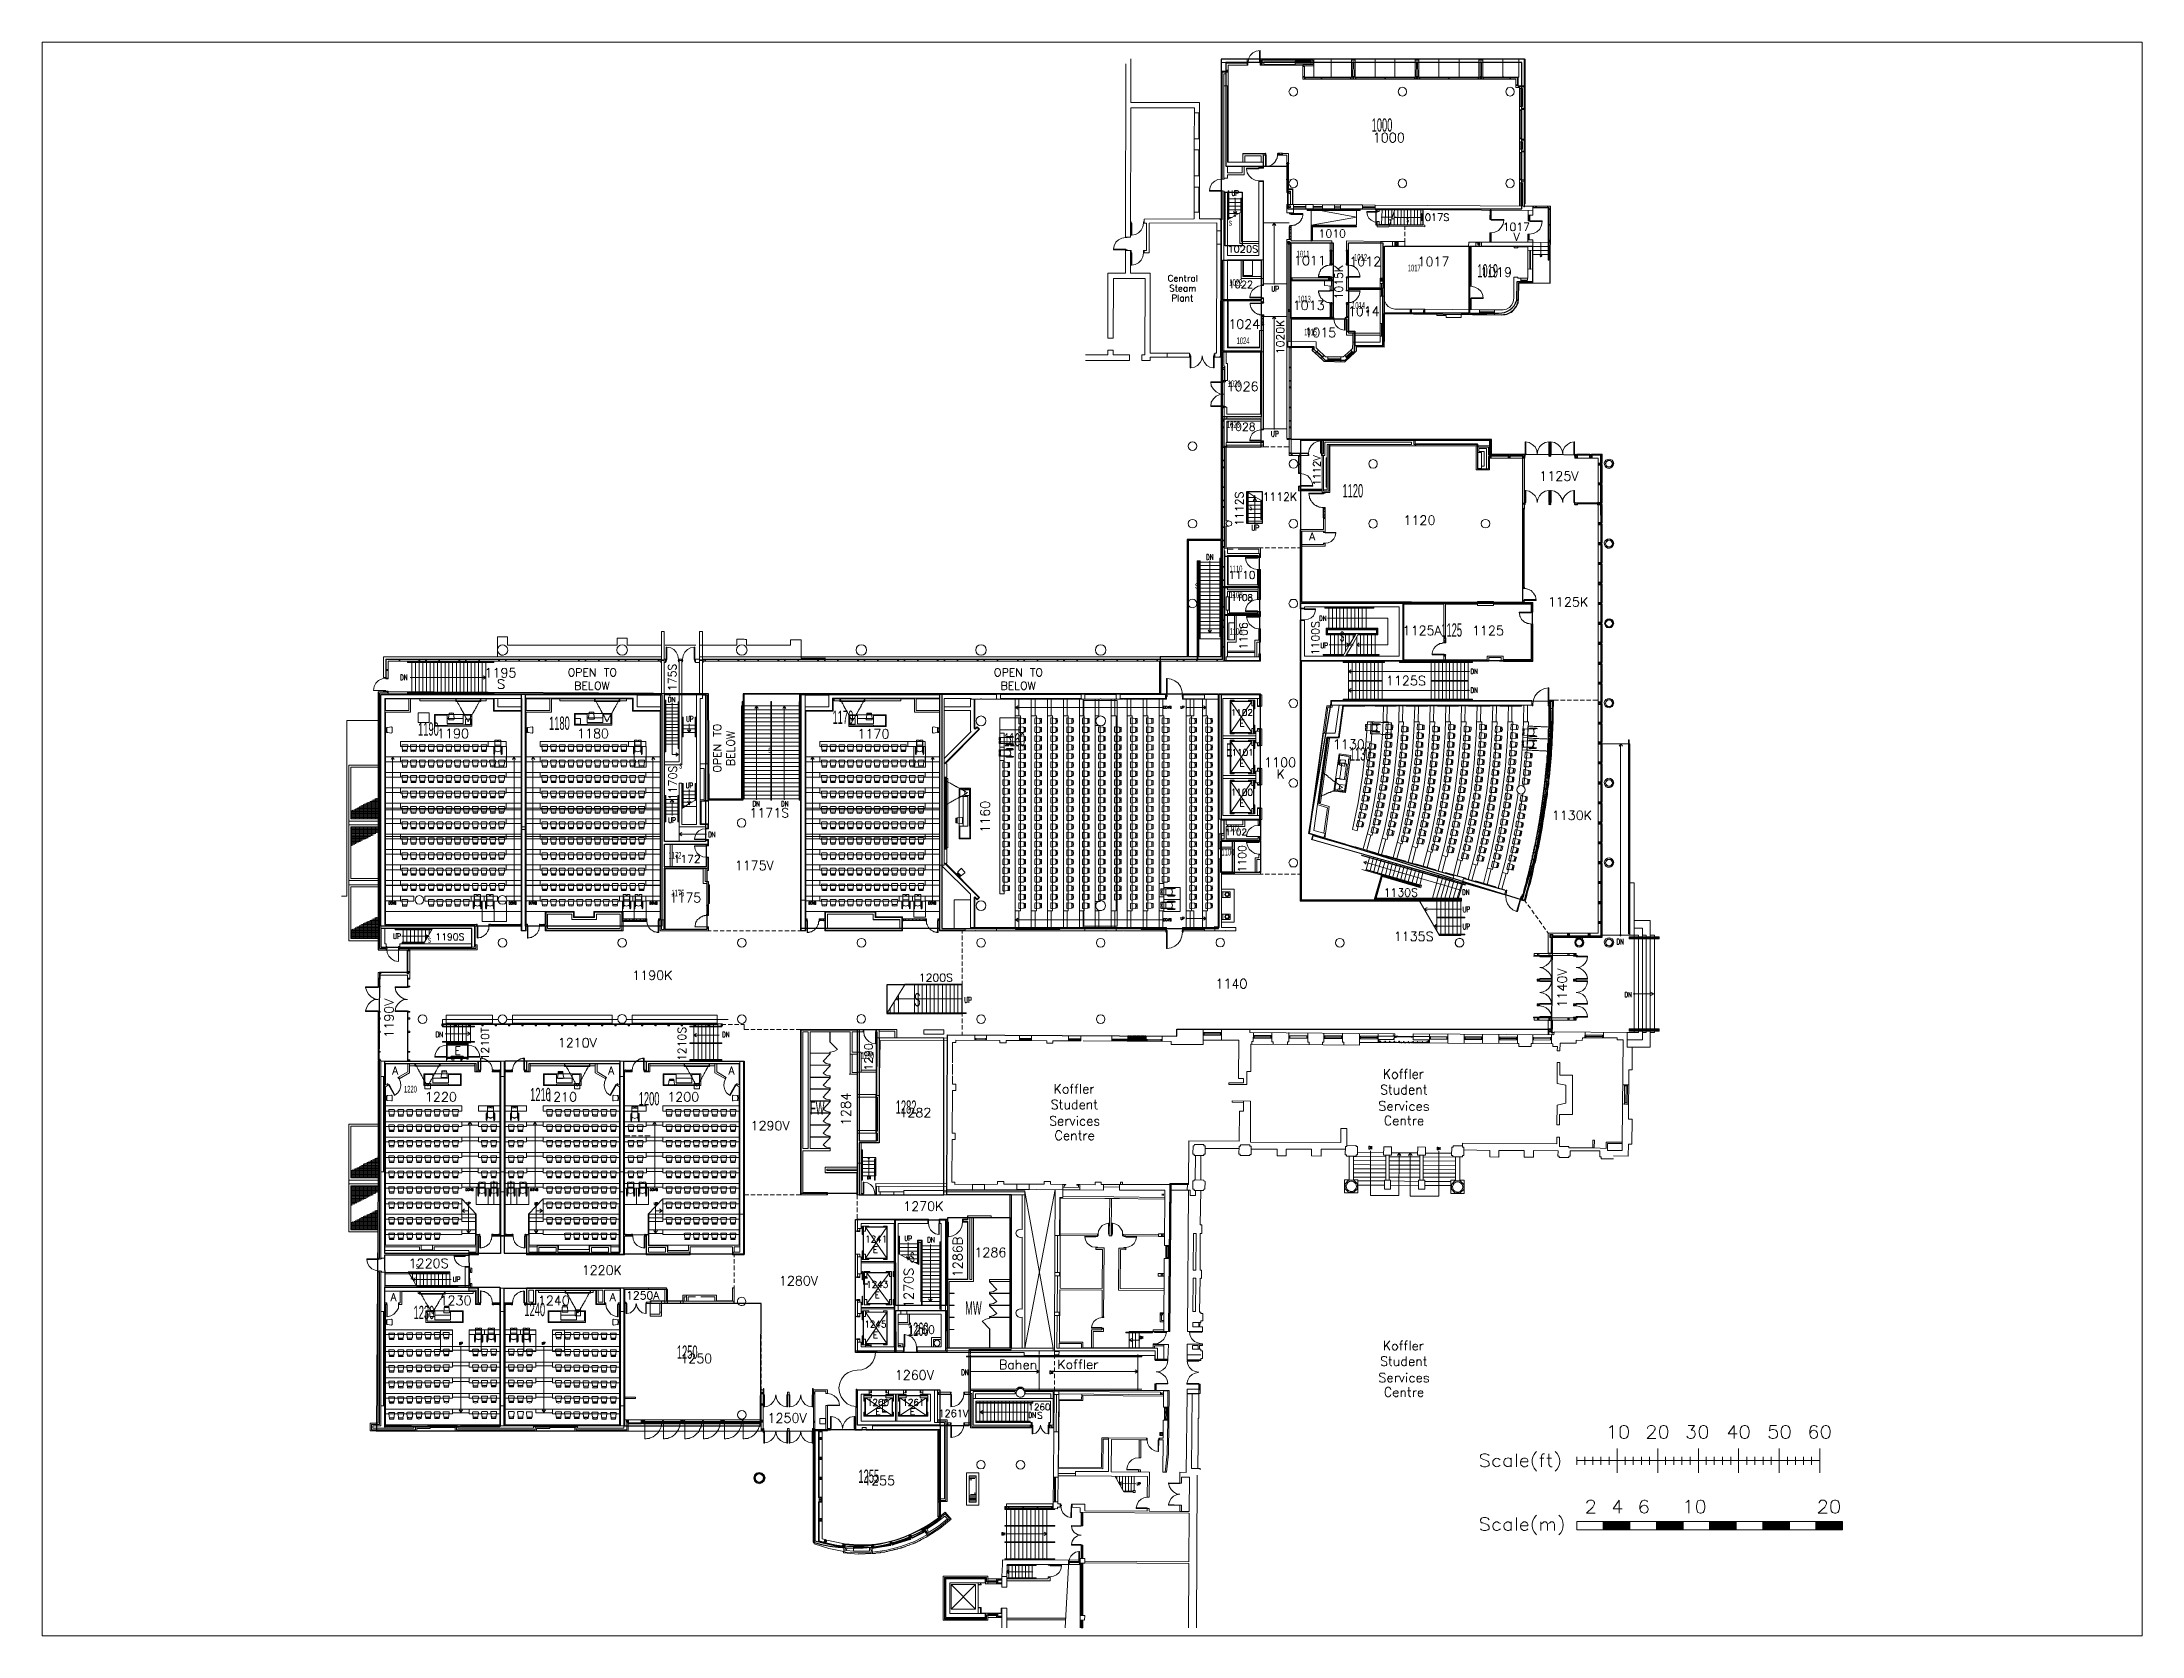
# Paper-space layout 'Layout1' of a CAD drawing. Header units: metres. Extents: x 26 to 231, y 20 to 176.
# The model-space entities are those that its viewports show. They can reach past a viewport. Long polylines and large blocks are cut down to what shows.
import ezdxf

# ---------------------------------------------------------------- set-up
doc = ezdxf.new("R2010")
doc.units = ezdxf.units.M
doc.layers.add('Outside', color=7, linetype='Continuous')
doc.layers.add('PDF_Geometry', color=7, linetype='Continuous', transparency=0.8)
doc.styles.get("Standard").update_dxf_attribs({"font": 'arial.ttf', "width": 0.5, "height": 0.5})

psp = doc.layouts.get("Layout1")

msp = doc.modelspace()

# ---------------------------------------------------------------- texts
at = {"attachment_point": 1}
for s, width, gutter_width, insert, char_height in [('1000', 3.6602, 5, (80.62, 113.64), 1), ('s', 0.8186, 2.5, (69.91, 106.08), 0.5), ('s', 0.5829, 2.5, (83.22, 106.32), 0.5), ('1011', 2.2208, 2.5, (74.99, 103.71), 0.5), ('1012', 1.9437, 2.5, (79.3, 103.47), 0.5), ('1017', 1.9874, 2.5, (83.33, 102.66), 0.5), ('1019', 2.7527, 5, (88.55, 102.7), 1), ('1022', 1.6275, 2.5, (69.94, 101.58), 0.5), ('1013', 1.519, 2.5, (75.08, 100.33), 0.5), ('1014', 1.5605, 2.5, (79.15, 99.86), 0.5), ('1015', 2.2151, 2.5, (75.55, 97.85), 0.5), ('1024', 1.4303, 2.5, (70.48, 97.2), 0.5), ('1026', 1.9191, 2.5, (69.81, 93.98), 0.5), ('1028', 1.7652, 2.5, (69.76, 90.91), 0.5), ('1120', 6.5008, 5, (78.43, 86.2), 1), ('s', 0.7357, 2.5, (71.45, 84.73), 0.5), ('1110', 1.6373, 2.5, (69.95, 80.09), 0.5), ('s', 0.364, 2.5, (67.37, 78.87), 0.5), ('1108', 1.7822, 2.5, (69.96, 78.14), 0.5), ('1125', 3.1211, 5, (85.85, 75.75), 1), ('1106', 1.7749, 2.5, (69.96, 75.39), 0.5), ('s', 2.3792, 5, (78.23, 75.38), 1), ('1190', 5.7305, 12.5, (9.05, 68.32), 1), ('1180', 5.514, 12.5, (18.88, 68.76), 1), ('1170', 5.4746, 12.5, (40.16, 69.21), 1), ('s', 2.3147, 2.5, (35.34, 66.53), 0.5), ('1160', 7.0608, 12.5, (53.05, 67.52), 1), ('E', 1.772, 5, (69.7, 66.75), 1), ('1130', 5.9351, 12.5, (78.99, 66.45), 1), ('s', 0.7928, 2.5, (28.65, 65.35), 0.5), ('1102', 1.5094, 2.5, (69.71, 60.64), 0.5), ('1172', 1.254, 2.5, (27.84, 58.6), 0.5), ('1100', 1.9044, 2.5, (69.35, 58.83), 0.5), ('1175', 1.2573, 2.5, (28.06, 55.76), 0.5), ('s', 3.3001, 2.5, (9.79, 52.28), 0.5), ('S', 2.3792, 5, (46.29, 48.01), 1), ('1290', 0.8442, 2.5, (42.31, 43.58), 0.5), ('1220', 3.5439, 2.5, (7.99, 41.05), 0.5), ('1210', 3.1809, 5, (17.46, 40.9), 1), ('1200', 5.6989, 5, (25.61, 40.58), 1), ('FW', 3.0443, 5, (38.47, 39.89), 1), ('1282', 3.2375, 5, (44.9, 39.96), 1), ('s', 1.1444, 2.5, (8.88, 27.8), 0.5), ('E', 1.95, 5, (42.39, 27.13), 1), ('1230', 3.664, 5, (8.71, 24.55), 1), ('1240', 4.1188, 5, (17.03, 24.77), 1), ('MW', 3.3504, 5, (50.11, 24.89), 1), ('1260', 1.7652, 5, (45.81, 23.29), 1), ('1250', 3.5868, 5, (28.47, 21.57), 1), ('E', 2.5071, 5, (43.82, 17.54), 1), ('1255', 3.5926, 5, (42.1, 12.26), 1)]:
    msp.add_mtext_dynamic_manual_height_columns(s, width=width, gutter_width=gutter_width, heights=[0], dxfattribs=dict(at, insert=insert, char_height=char_height))
at = {"layer": 'Outside', "insert": (45.97, 28.8), "char_height": 1, "attachment_point": 1}
msp.add_mtext_dynamic_manual_height_columns('s', width=2.3536, gutter_width=5, heights=[0], dxfattribs=at)

# ---------------------------------------------------------------- linework, layer by layer
for points in [[(69.68, 117.82), (69.68, 110.04), (74.34, 110.04), (74.34, 106.84), (91.89, 106.84), (91.89, 117.83), (69.68, 117.82)], [(78.87, 100.81), (78.87, 97.67), (79.36, 97.67), (79.36, 96.59), (81.45, 96.59), (81.45, 100.81), (78.87, 100.81)], [(74.57, 98.58), (74.57, 96.52), (76.27, 96.52), (76.27, 96.33), (77.12, 95.5), (78.62, 95.49), (79.33, 96.16), (79.33, 97.62), (78.78, 97.62), (78.77, 98.58), (74.57, 98.58)], [(75.31, 77.36), (75.31, 89.49), (89.52, 89.49)], [(89.52, 89.49), (89.53, 88.32), (91.95, 88.32), (91.95, 77.32), (75.31, 77.36)], [(43.66, 44.65), (43.66, 36.77), (42.16, 36.77), (42.16, 32.88), (48.5, 32.88), (48.5, 44.63), (43.66, 44.65)], [(48.81, 31.17), (53.47, 31.17), (53.47, 21.37), (48.79, 21.37), (48.81, 26.36), (48.81, 26.36), (48.81, 31.17)], [(24.55, 25.77), (24.55, 15.55), (34.76, 15.55), (34.79, 24.72), (27.78, 24.72), (27.78, 25.76), (24.55, 25.77)]]:
    msp.add_lwpolyline(points)
for points in [[(69.63, 108.1), (70.91, 108.1), (70.91, 104.08), (69.63, 104.08)], [(80.96, 106.79), (84.45, 106.79), (84.45, 105.62), (80.96, 105.62)], [(74.57, 104.31), (77.72, 104.31), (77.72, 101.51), (74.57, 101.51)], [(78.87, 104.29), (81.45, 104.29), (81.45, 100.87), (78.87, 100.87)], [(81.58, 104.05), (87.92, 104.05), (87.92, 99.03), (81.58, 99.03)], [(72.32, 100.02), (69.43, 100.02), (69.43, 103.01), (72.32, 103.01)], [(74.57, 101.47), (77.72, 101.47), (77.72, 98.63), (74.57, 98.63)], [(72.32, 96.18), (69.42, 96.18), (69.42, 99.97), (72.32, 99.97)], [(72.32, 91.24), (69.43, 91.24), (69.43, 96.12), (72.32, 96.12)], [(72.32, 91.06), (69.43, 91.06), (69.43, 88.99), (72.32, 88.99)], [(71.24, 85.64), (72.39, 85.64), (72.39, 83.25), (71.24, 83.25)], [(69.32, 81.96), (66.86, 81.96), (66.86, 73.26), (69.32, 73.26)], [(69.55, 78.52), (72.21, 78.52), (72.21, 80.77), (69.55, 80.77)], [(72.21, 76.4), (69.55, 76.4), (69.55, 78.45), (72.21, 78.45)], [(75.31, 77.27), (82.99, 77.27), (82.99, 72.95), (75.31, 72.95)], [(82.99, 77.27), (92.66, 77.27), (92.66, 72.95), (82.99, 72.95)], [(69.56, 76.37), (72.21, 76.37), (72.21, 72.95), (69.56, 72.95)], [(6.26, 70.41), (16.78, 70.41), (16.78, 53.02), (6.26, 53.02)], [(17.11, 70.41), (27.34, 70.41), (27.34, 53.02), (17.11, 53.02)], [(27.55, 70.41), (30.62, 70.41), (30.62, 59.39), (27.55, 59.39)], [(37.7, 70.41), (33.5, 70.44), (33.5, 62.61), (37.7, 62.59)], [(37.81, 70.41), (48.19, 70.41), (48.19, 52.86), (37.81, 52.86)], [(48.37, 52.86), (69.12, 52.86), (69.12, 70.44), (48.37, 70.44)], [(72.27, 70.39), (69.32, 70.39), (69.32, 61.05), (72.27, 61.05)], [(72.28, 59.46), (69.32, 59.46), (69.32, 61), (72.28, 61)], [(27.55, 59.18), (30.67, 59.18), (30.67, 57.49), (27.55, 57.49)], [(69.31, 59.41), (72.27, 59.41), (72.27, 57.06), (69.31, 57.06)], [(27.55, 57.37), (30.72, 57.37), (30.72, 52.79), (27.55, 52.79)], [(13.09, 52.86), (6.26, 52.86), (6.26, 51.46), (13.09, 51.46)], [(49.88, 48.62), (44.23, 48.62), (44.23, 46.47), (49.88, 46.47)], [(37.81, 45.24), (42, 45.24), (42, 32.96), (37.81, 32.96)], [(43.46, 45.24), (42.16, 45.24), (42.16, 36.93), (43.46, 36.93)], [(6.54, 42.91), (15.24, 42.91), (15.24, 28.48), (6.54, 28.48)], [(15.51, 28.49), (24.17, 28.49), (24.22, 42.91), (15.56, 42.91)], [(24.5, 42.91), (33.53, 42.91), (33.53, 28.43), (24.5, 28.43)], [(41.87, 31.02), (44.8, 31.02), (44.8, 21.04), (41.87, 21.04)], [(44.87, 31), (48.73, 31), (48.72, 24.58), (44.91, 24.58)], [(6.54, 28.38), (12.86, 28.38), (12.9, 26.05), (6.58, 26.05)], [(6.54, 25.95), (15.19, 25.95), (15.19, 15.46), (6.54, 15.46)], [(15.52, 25.87), (24.22, 25.87), (24.22, 15.54), (15.52, 15.54)], [(44.91, 24.19), (48.71, 24.19), (48.73, 21.04), (44.92, 21.04)], [(42.03, 18.23), (48.22, 18.23), (48.22, 15.59), (42.03, 15.59)]]:
    msp.add_lwpolyline(points, close=True)
for points in [[(87.97, 104.03), (87.97, 99.03), (90.15, 99.03, 0.345917), (91.51, 99.99), (91.53, 101.4), (92.72, 101.4), (92.73, 104.03), (87.97, 104.03)], [(77.61, 69.9), (93.99, 69.93, -0.09903), (91.86, 55.01), (75.9, 59.98), (77.61, 69.9)], [(38.83, 15.23), (38.83, 6.92, 0.2383), (48.22, 8.71), (48.22, 15.23), (38.83, 15.23)]]:
    msp.add_lwpolyline(points, format="xyb")
at = {"layer": 'Outside'}
for points in [[(92.23, 88.41), (89.61, 88.42), (89.61, 89.55), (74.59, 89.55), (74.59, 96.46), (76.18, 96.46), (76.18, 96.21), (77.02, 95.41), (78.61, 95.38), (79.48, 96.2), (79.48, 96.51), (81.55, 96.51), (81.55, 98.99), (90.4, 98.91, 0.420713), (91.63, 100.12), (91.66, 101.29), (94.01, 101.27), (94.04, 107.02), (92.09, 107.05), (92.09, 118.07), (69.32, 118.07), (69.32, 82.05)], [(6.06, 70.62), (6.06, 51.25), (8.22, 51.23), (8.23, 49.56), (6.16, 49.56), (5.92, 15.13), (38.7, 15.16), (38.7, 6.8, 0.238471), (48.27, 8.56)]]:
    msp.add_lwpolyline(points, format="xyb", dxfattribs=at)
for points in [[(48.27, 8.56), (48.27, 15.57), (50.42, 15.57), (50.42, 21.28), (53.56, 21.28), (53.59, 32.88), (48.73, 32.88), (48.78, 44.88), (66, 44.78), (66, 45.29), (94.14, 45.29), (94.19, 52.2), (97.93, 52.2), (97.82, 88.37), (92.23, 88.41)], [(69.32, 82.05), (66.77, 82.05), (66.77, 73.25), (64.74, 73.24), (64.74, 70.47), (33.44, 70.47), (33.43, 62.48), (30.9, 62.48), (30.85, 70.47), (6.06, 70.62)]]:
    msp.add_lwpolyline(points, dxfattribs=at)
at = {"layer": 'PDF_Geometry', "lineweight": 5}
for points in [[(72.19, 118.71), (72.24, 118.74), (72.19, 118.71), (72.19, 117.82), (72.24, 117.82), (72.24, 118.74), (71.96, 118.69), (71.7, 118.56), (71.5, 118.36), (71.37, 118.1), (71.35, 117.82)], [(67.3, 112.11), (67.33, 114.06), (67.33, 114.42), (62.54, 114.42), (62.52, 104.72), (62.14, 104.72), (62.16, 117.72)], [(62.54, 118.1), (62.54, 114.83), (67.71, 114.83), (67.71, 114.06), (67.33, 114.06)], [(71.27, 117.82), (71.27, 118.07), (69.32, 118.07), (69.32, 117.18), (69.32, 109.12), (69.4, 109.12), (69.35, 109.12), (69.35, 109.07), (69.55, 109.07), (69.55, 109.12)], [(69.68, 117.82), (69.32, 117.82)], [(69.4, 109.12), (69.4, 117.1), (69.81, 117.1), (69.81, 117.18), (69.32, 117.18)], [(69.53, 116.08), (69.53, 116.97), (69.71, 116.97), (69.71, 116.08)], [(71.27, 117.64), (71.32, 117.64), (71.32, 117.82), (71.29, 117.82), (71.29, 117.79), (71.27, 117.79), (71.27, 117.64), (69.86, 117.64), (69.86, 117.26), (69.86, 110.35)], [(72.24, 118.07), (72.32, 118.07)], [(72.32, 117.69), (72.32, 118.07), (76.28, 118.07), (76.28, 117.59), (75.49, 117.59), (75.49, 117.69), (76.21, 117.69), (76.21, 118), (72.39, 118), (72.39, 117.69), (72.32, 117.69), (72.29, 117.74), (72.29, 117.79)], [(75.46, 117.59), (75.46, 117.64), (72.29, 117.64)], [(74.88, 117.72), (74.88, 117.69), (72.52, 117.69), (72.52, 117.87), (74.88, 117.87)], [(75.46, 117.54), (75.46, 116.59), (76.82, 116.59), (76.82, 116.69), (75.64, 116.69), (75.59, 116.74), (75.59, 117.54), (75.59, 116.77), (75.57, 116.79), (75.57, 117.54)], [(75.59, 116.77), (75.59, 116.74), (75.59, 116.77), (75.57, 116.77), (75.57, 116.79), (75.46, 116.79), (75.46, 116.74), (75.59, 116.74), (75.62, 116.72), (75.64, 116.72), (75.64, 116.59), (75.59, 116.59), (75.59, 116.69), (75.62, 116.69), (75.62, 116.72), (75.59, 116.72), (75.59, 116.74), (75.59, 116.69), (75.57, 116.69), (75.57, 116.74), (79.02, 116.74), (79.02, 116.72), (79.05, 116.72), (79.05, 116.69), (79.02, 116.69), (79.02, 116.59), (79.07, 116.59), (79.07, 116.74), (79.02, 116.74), (79.07, 116.74)], [(75.59, 116.72), (75.62, 116.72)], [(79.02, 116.72), (76.85, 116.72), (76.82, 116.72), (75.64, 116.72)], [(76.08, 117.74), (76.08, 117.87)], [(76.28, 118.07), (92.14, 118.07), (92.14, 116.08)], [(76.28, 116.74), (76.28, 117.59)], [(76.87, 116.69), (79.02, 116.69), (79.02, 116.59), (76.87, 116.59)], [(77.59, 116.74), (77.59, 118.07)], [(79.1, 118), (79.1, 118.07)], [(79.17, 116.72), (79.1, 116.72), (79.1, 118), (79.38, 118)], [(79.2, 117.89), (79.28, 117.89), (79.2, 117.89), (79.17, 116.72), (79.3, 116.72), (79.28, 117.89)], [(79.2, 116.77), (79.2, 116.64), (79.28, 116.64), (79.28, 116.77), (79.2, 116.77), (79.28, 116.77)], [(79.3, 116.72), (79.38, 116.72), (79.38, 118), (79.38, 118.07)], [(79.4, 116.74), (79.43, 116.74), (79.4, 116.74), (79.4, 116.59), (79.43, 116.59), (79.43, 116.74)], [(83.88, 116.74), (83.83, 116.74), (83.88, 116.74), (83.88, 116.59), (83.83, 116.59), (83.83, 116.74), (79.43, 116.74), (79.43, 116.69), (81.6, 116.69), (81.6, 116.59), (79.43, 116.59)], [(83.83, 116.59), (81.65, 116.59), (81.65, 116.69), (83.83, 116.69), (83.83, 116.72), (81.63, 116.72), (79.43, 116.72)], [(80.89, 116.74), (80.89, 118.07)], [(82.37, 118.07), (82.37, 116.74)], [(83.88, 118), (83.88, 118.07)], [(83.98, 117.89), (84.06, 117.89), (83.98, 117.89), (83.96, 116.72), (84.09, 116.72), (84.06, 117.89)], [(83.98, 116.77), (83.98, 116.64), (84.09, 116.64), (84.09, 116.77), (83.98, 116.77), (84.06, 116.77)], [(84.16, 118.07), (84.16, 118)], [(88.66, 116.74), (88.61, 116.74), (88.66, 116.74), (88.66, 116.59), (88.61, 116.59), (88.61, 116.74), (84.24, 116.74), (84.24, 116.72), (86.41, 116.72), (86.39, 116.69), (84.24, 116.69)], [(85.67, 118.07), (85.67, 116.74)], [(86.44, 116.59), (88.61, 116.59), (88.61, 116.69), (86.44, 116.69), (86.44, 116.72), (88.61, 116.72)], [(87.18, 116.74), (87.18, 118.07)], [(88.66, 118), (88.66, 118.07)], [(88.77, 116.72), (88.66, 116.72), (88.66, 118), (88.97, 118)], [(88.77, 117.89), (88.87, 117.89), (88.77, 117.89), (88.77, 116.72), (88.87, 116.72), (88.87, 117.89)], [(88.77, 116.77), (88.77, 116.64), (88.87, 116.64), (88.87, 116.77), (88.77, 116.77), (88.84, 116.77)], [(88.87, 116.72), (88.97, 116.72), (88.97, 118), (88.97, 118.07)], [(91.61, 116.16), (91.61, 116.1), (91.45, 116.1), (91.45, 116.16), (91.56, 116.16), (91.56, 116.13), (91.58, 116.13), (91.58, 116.16), (91.61, 116.16), (91.58, 116.16), (91.58, 116.72), (91.56, 116.69), (91.56, 116.16), (91.61, 116.16), (91.61, 116.74), (89.02, 116.74), (89.02, 116.72), (89, 116.72), (89, 116.69), (89.02, 116.69), (89.02, 116.59), (88.97, 116.59), (88.97, 116.74), (89.02, 116.74), (88.97, 116.74)], [(89.02, 116.72), (90.99, 116.72)], [(90.99, 116.69), (89.02, 116.69), (89.02, 116.59), (90.99, 116.59)], [(90.46, 118.07), (90.46, 116.74)], [(90.51, 116.74), (90.51, 116.79), (90.51, 116.74), (90.56, 116.74)], [(91.58, 116.72), (91.02, 116.72), (91.04, 116.69), (91.56, 116.69)], [(91.2, 116.72), (91.22, 116.72)], [(91.61, 116.74), (91.66, 116.74), (91.66, 118.07)], [(72.6, 110.89), (72.6, 111.01), (72.6, 110.89), (72.5, 110.89), (72.5, 109.94), (72.47, 109.94), (72.16, 109.94), (72.16, 110.04), (72.16, 109.94), (72.16, 109.89), (72.5, 109.89), (72.5, 109.94), (72.16, 109.94), (72.16, 110.04), (71.06, 110.04), (71.06, 109.4), (69.81, 109.4), (69.81, 109.15), (69.53, 109.15), (69.53, 116.08), (69.81, 116.08), (69.81, 110.35), (72.47, 110.35), (72.47, 109.94)], [(79.4, 116.59), (79.07, 116.59)], [(79.2, 116.62), (79.28, 116.62)], [(84.06, 116.62), (83.98, 116.62), (83.88, 116.59), (84.19, 116.59)], [(86.39, 116.59), (84.24, 116.59)], [(88.97, 116.59), (88.66, 116.59)], [(88.77, 116.62), (88.84, 116.62)], [(91.04, 116.59), (91.45, 116.59), (91.45, 116.16)], [(91.71, 114.29), (91.71, 115.95), (91.61, 115.95), (91.61, 116.08), (91.66, 116.08), (91.66, 116.05), (91.61, 116.05), (91.61, 116.1), (91.61, 115.95), (91.45, 115.95), (91.45, 116.1)], [(67.66, 112.11), (67.66, 114.06)], [(67.71, 112.11), (67.71, 114.06)], [(91.86, 114.39), (91.86, 114.24), (91.86, 114.26), (91.81, 114.26), (91.81, 114.24), (91.71, 114.24), (91.71, 114.29), (91.86, 114.29), (91.86, 114.24), (91.86, 112.16), (91.81, 112.16), (91.81, 114.24), (91.86, 114.24), (91.86, 112.16), (91.86, 112.14), (91.81, 112.14), (91.81, 112.16), (91.71, 112.16), (91.71, 112.11), (91.86, 112.11), (91.86, 112.16), (91.86, 112.11)], [(91.71, 112.16), (91.71, 114.24)], [(92.14, 112.09), (92.14, 114.31)], [(80.89, 112.42), (80.94, 112.45), (81.04, 112.55), (81.04, 111.83)], [(82.09, 112.5), (82.17, 112.55), (82.09, 112.5), (82.01, 112.42), (81.99, 112.24), (81.99, 112.14), (82.01, 111.99), (82.09, 111.88), (82.17, 111.83), (82.24, 111.83), (82.32, 111.88), (82.4, 111.99), (82.42, 112.14), (82.42, 112.24), (82.4, 112.42), (82.32, 112.5), (82.24, 112.55), (82.17, 112.55)], [(91.71, 111.09), (91.71, 112.11)], [(67.3, 109.32), (67.3, 111.27)], [(67.66, 111.27), (67.66, 109.32)], [(67.71, 111.27), (67.71, 109.32)], [(70.94, 110.35), (70.94, 111.01), (72.6, 111.01)], [(70.96, 110.35), (70.96, 110.99), (72.47, 110.99), (72.47, 110.35)], [(72.32, 110.35), (72.32, 110.83), (71.11, 110.83), (71.11, 110.35)], [(72.65, 110.02), (72.7, 110.02), (72.7, 110.91), (72.65, 110.91), (72.65, 110.02), (72.78, 110.02), (72.88, 110.04), (72.91, 110.04), (72.96, 110.07), (72.98, 110.07), (73.14, 110.14), (73.19, 110.19), (73.24, 110.22), (73.31, 110.3), (73.37, 110.37), (73.39, 110.4), (73.44, 110.48), (73.44, 110.5), (73.49, 110.58), (73.49, 110.6), (73.52, 110.63), (73.52, 110.73), (73.55, 110.81), (73.55, 110.91)], [(73.62, 111.04), (73.88, 111.04)], [(73.7, 110.94), (73.7, 110.99), (73.7, 110.94), (73.62, 110.94)], [(73.88, 110.89), (73.62, 110.89), (73.7, 110.94), (73.88, 110.94)], [(73.93, 110.89), (73.93, 111.01), (73.93, 110.89), (73.88, 110.89), (73.88, 111.04), (73.93, 111.04), (73.93, 111.01)], [(74.26, 110.27), (74.26, 110.89), (73.93, 110.89), (73.93, 111.01), (74.39, 111.01), (74.39, 110.27), (74.26, 110.27), (74.41, 110.27), (74.41, 110.22), (74.24, 110.22), (74.24, 110.27), (74.26, 110.27), (74.39, 110.27)], [(74.31, 107.18), (74.31, 110.35)], [(91.86, 111.06), (91.86, 109.07), (91.81, 109.07), (91.81, 111.06), (91.86, 111.06), (91.86, 109.04), (91.81, 109.04), (91.81, 109.07), (91.71, 109.07), (91.71, 109.02), (91.86, 109.02), (91.86, 109.07), (91.86, 109.02), (92.14, 109.02), (92.14, 107.23), (92.07, 107.23), (92.07, 108.92), (91.86, 108.92), (91.86, 109.02)], [(91.71, 111.06), (91.71, 109.07)], [(92.14, 109.02), (92.14, 111.12)], [(68.45, 108.22), (68.51, 108.48), (68.63, 108.74), (68.84, 108.92), (69.07, 109.04), (69.35, 109.07)], [(69.81, 96.12), (72.47, 96.12), (72.47, 97.71), (72.21, 97.71), (72.21, 96.41), (69.81, 96.41), (69.81, 103.03), (72.47, 103.03), (72.47, 108.89), (72.16, 108.89), (72.16, 103.34), (69.81, 103.34), (69.81, 108.1), (69.53, 108.1), (69.53, 96.12)], [(72.16, 108.94), (71.88, 108.99), (71.63, 109.12), (71.42, 109.32), (71.27, 109.56), (71.22, 109.84), (71.22, 109.89), (71.22, 109.84), (72.16, 109.84), (72.16, 109.89), (71.22, 109.89)], [(72.16, 109.89), (72.16, 109.84)], [(72.47, 108.89), (72.5, 108.89), (72.5, 101.09), (72.37, 101.09), (72.37, 101.62)], [(74.7, 107.18), (74.7, 108.35), (74.67, 108.3), (74.31, 108.3), (74.31, 108.07), (74.26, 108.07), (74.26, 109.02), (74.41, 109.02), (74.41, 109.07), (74.24, 109.07), (74.24, 109.02), (74.26, 109.02), (74.31, 109.07), (74.31, 109.22), (74.34, 109.22)], [(74.39, 110.22), (74.39, 109.07), (74.26, 109.07), (74.26, 110.22), (74.31, 110.22), (74.31, 110.04), (74.34, 110.04), (74.31, 110.04), (74.31, 109.79), (74.34, 109.79), (74.31, 109.79), (74.31, 109.5), (74.34, 109.5), (74.31, 109.5), (74.31, 109.25), (74.34, 109.25)], [(74.26, 109.02), (74.39, 109.02), (74.39, 108.35), (74.7, 108.35)], [(91.71, 109.02), (91.71, 107.05)], [(91.76, 107.07), (91.76, 108.81), (91.94, 108.81), (91.94, 107.07)], [(63.54, 105.77), (63.54, 106.08), (67.3, 106.1), (67.3, 106.59), (67.71, 106.59), (67.71, 108.48)], [(67.3, 106.59), (67.3, 108.48)], [(67.66, 108.48), (67.66, 106.59)], [(69.55, 108.12), (69.55, 108.17), (69.45, 108.17), (69.45, 108.2), (69.4, 108.2), (69.4, 108.17), (69.35, 108.17), (69.35, 108.12), (69.38, 108.12), (69.35, 108.17), (68.45, 108.17), (68.45, 108.22), (69.35, 108.22), (69.35, 108.17)], [(69.32, 108.12), (69.4, 108.12)], [(69.91, 107.61), (70.81, 107.61), (69.81, 107.61), (69.86, 107.61)], [(69.81, 106.02), (70.3, 106.31), (70.3, 106.41), (70.37, 106.25), (70.37, 106.36), (70.91, 106.66), (70.91, 107.61)], [(69.81, 107.33), (69.86, 107.33)], [(69.86, 107.33), (69.81, 107.33), (69.86, 107.33)], [(69.86, 106.05), (69.86, 108.2), (69.91, 108.2), (69.91, 106.08)], [(70.42, 107.82), (70.42, 108.22), (70.32, 108.22), (70.32, 107.87), (70.3, 107.84), (70.25, 107.82), (70.22, 107.82), (70.17, 107.87), (70.14, 107.94), (70.14, 108.22)], [(70.4, 107.61), (70.37, 107.64), (70.35, 107.64), (70.35, 107.59), (70.37, 107.59), (70.4, 107.61), (70.37, 107.64), (70.35, 107.64), (70.4, 107.61), (70.35, 107.61), (70.4, 107.61), (70.35, 107.61), (70.37, 107.59), (70.35, 107.59)], [(70.37, 107.61), (70.37, 106.46)], [(70.42, 108.22), (70.55, 108.22), (70.6, 108.2), (70.6, 108.17), (70.63, 108.15), (70.63, 108.1), (70.6, 108.05), (70.6, 108.02), (70.42, 108.02)], [(72.16, 104.39), (70.86, 104.39), (70.86, 106.64), (70.86, 107.66), (70.81, 107.66), (70.81, 106.61)], [(70.86, 107.33), (70.91, 107.33)], [(70.86, 107.33), (70.91, 107.33), (70.86, 107.33)], [(72.16, 107.53), (72.16, 107.43)], [(72.47, 107.46), (72.47, 107.87)], [(72.47, 107.43), (72.47, 107.84)], [(74.31, 108.17), (74.52, 108.17), (74.52, 108.05)], [(74.47, 108.15), (74.47, 108.17), (74.47, 108.15), (74.44, 108.12), (74.44, 107.99), (74.47, 107.97), (74.52, 107.97), (74.52, 108.15), (74.49, 108.17), (74.47, 108.17)], [(74.52, 107.18), (74.52, 108.07)], [(74.67, 107.18), (74.67, 108.3)], [(92.07, 107.02), (92.07, 107.23), (92.12, 107.23), (92.07, 107.23), (92.07, 107.02), (92.04, 107.05), (92.04, 107), (92.09, 107), (92.09, 107.05)], [(62.57, 105.77), (62.57, 105.87), (62.52, 105.87)], [(62.62, 105.77), (62.57, 105.77), (62.52, 105.77)], [(63.49, 105.77), (63.44, 105.51), (63.31, 105.26), (63.13, 105.05), (62.9, 104.92), (62.62, 104.87), (62.57, 104.87), (62.62, 104.87), (62.62, 105.77), (62.57, 105.77), (62.57, 104.87)], [(67.71, 106.59), (67.71, 106.1), (69.3, 106.1), (69.3, 105.21), (68.99, 105.21), (68.99, 105.79), (63.93, 105.77), (63.93, 103.54), (63.54, 103.54), (63.54, 103.72), (63.72, 103.72), (63.72, 105.77), (63.49, 105.77), (63.49, 105.87), (63.54, 105.87)], [(69.3, 106.02), (69.25, 106.02), (69.25, 106.08), (69.3, 106.08), (69.27, 106.05), (69.4, 106.05), (69.27, 106.05), (69.4, 106.05), (69.4, 106.15), (69.35, 106.15), (69.4, 106.15), (69.4, 106.05)], [(69.86, 107.05), (69.81, 107.05)], [(69.81, 106.77), (69.86, 106.77)], [(69.86, 106.49), (69.81, 106.49)], [(70.14, 106.2), (69.81, 106.2)], [(69.91, 107.05), (70.81, 107.05)], [(70.81, 106.77), (69.91, 106.77)], [(69.91, 106.49), (70.63, 106.49)], [(70.25, 106.66), (70.37, 106.46), (70.5, 106.66)], [(72.16, 104.26), (70.73, 104.26), (70.73, 106.56)], [(70.91, 107.05), (70.86, 107.05)], [(70.86, 106.77), (70.91, 106.77)], [(72.5, 105.79), (74.26, 105.79), (74.44, 105.79)], [(73.44, 105.59), (73.31, 105.79), (73.19, 105.59)], [(73.34, 101.22), (73.34, 101.24), (73.29, 101.24), (73.29, 101.22), (73.31, 101.19), (73.34, 101.22), (73.31, 101.22), (73.31, 101.19), (73.31, 101.22), (73.34, 101.22), (73.34, 101.24), (73.31, 101.22), (73.31, 101.24), (73.31, 101.22), (73.29, 101.24), (73.29, 101.22), (73.31, 101.22), (73.31, 101.19), (73.31, 105.79)], [(74.21, 105.79), (74.08, 105.79)], [(74.75, 106.84), (75.67, 106.84), (74.75, 106.84), (74.75, 106.54), (74.26, 106.54), (74.26, 107.18), (74.44, 107.18)], [(74.39, 107.07), (74.39, 106.95), (74.39, 107.07), (74.52, 107.07), (74.39, 107.07), (74.52, 107.07), (74.52, 106.95), (74.49, 106.95), (74.49, 107.07), (74.52, 107.07), (74.52, 106.95), (74.39, 106.95), (74.49, 106.95), (74.39, 106.95)], [(74.62, 105.59), (74.57, 105.59), (74.67, 105.59), (74.75, 105.62), (74.85, 105.62), (74.88, 105.64), (74.9, 105.64), (74.98, 105.69), (75, 105.72), (75.08, 105.74), (75.11, 105.77), (75.18, 105.82), (75.26, 105.9), (75.28, 105.95), (75.34, 106), (75.34, 106.05), (75.39, 106.13), (75.41, 106.15), (75.41, 106.18), (75.44, 106.23), (75.44, 106.25), (75.46, 106.36), (75.46, 106.43)], [(75.67, 107.02), (74.75, 107.02), (74.75, 106.97), (75.67, 106.97)], [(76.77, 106.77), (75.92, 106.77), (75.92, 106.72), (76.77, 106.72)], [(76.08, 104.39), (76.08, 105.62), (79.48, 106.23), (76.08, 106.84), (76.08, 105.62), (79.48, 105.62), (79.48, 106.82)], [(76.23, 107.02), (76.92, 107.02), (76.92, 106.97), (76.23, 106.97)], [(77.84, 106.82), (76.92, 106.82), (76.92, 107.15), (77.84, 107.15)], [(78.28, 107.15), (77.84, 107.15), (77.84, 106.82), (78.28, 106.82)], [(77.84, 107.02), (78.28, 107)], [(78.28, 106.97), (77.84, 106.97)], [(79.94, 107), (80.89, 107), (80.89, 106.95), (79.94, 106.95)], [(81.04, 105.85), (80.81, 105.87), (80.58, 106), (80.4, 106.15), (80.3, 106.36), (80.25, 106.61)], [(81.04, 106.66), (81.04, 106.61)], [(81.4, 106.79), (81.37, 105.67)], [(82.01, 106.23), (82.09, 106.23), (81.4, 106.23), (81.4, 106.25), (81.37, 106.25), (81.37, 106.2), (81.4, 106.2), (81.4, 106.23)], [(81.63, 105.67), (81.65, 106.79)], [(81.89, 106.79), (81.89, 105.67)], [(81.91, 105.54), (84.6, 105.51), (84.6, 105.62), (81.96, 105.64)], [(82.37, 106.79), (82.14, 106.13), (82.29, 106.1), (81.94, 106.02), (82.09, 105.97), (81.96, 105.67)], [(82.06, 105.95), (82.06, 105.64)], [(82.14, 106.08), (82.14, 106.79)], [(82.32, 105.62), (82.32, 106.66)], [(82.45, 106.23), (82.35, 106.23)], [(84.32, 106.2), (82.35, 106.2)], [(82.58, 106.79), (82.55, 105.62)], [(82.81, 105.62), (82.83, 106.79)], [(83.06, 106.79), (83.06, 105.62)], [(83.32, 105.62), (83.32, 106.79)], [(83.57, 106.79), (83.55, 105.62)], [(83.8, 105.62), (83.83, 106.79)], [(84.06, 106.77), (84.06, 105.62)], [(84.29, 106.38), (84.39, 106.49), (84.39, 105.95)], [(84.32, 105.62), (84.32, 106.77)], [(84.75, 106.46), (84.8, 106.49), (84.75, 106.46), (84.7, 106.38), (84.67, 106.25), (84.67, 106.18), (84.7, 106.05), (84.75, 105.97), (84.8, 105.95), (84.85, 105.95), (84.93, 105.97), (84.98, 106.05), (85.01, 106.18), (85.01, 106.25), (84.98, 106.38), (84.93, 106.46), (84.85, 106.49), (84.8, 106.49)], [(85.21, 106.38), (85.31, 106.49), (85.31, 105.95)], [(85.7, 105.95), (85.93, 106.49), (85.59, 106.49)], [(86.34, 106.46), (86.39, 106.41), (86.34, 106.46), (86.26, 106.49), (86.18, 106.49), (86.11, 106.46), (86.05, 106.41), (86.05, 106.36), (86.08, 106.31), (86.11, 106.28), (86.16, 106.25), (86.29, 106.2), (86.34, 106.18), (86.36, 106.15), (86.39, 106.1), (86.39, 106.02), (86.34, 105.97), (86.26, 105.95), (86.18, 105.95), (86.11, 105.97), (86.05, 106.02)], [(89.59, 106.05), (89.59, 106.74), (89.51, 106.74), (89.48, 106.69), (89.59, 106.69), (89.59, 106.74), (89.53, 106.69), (89.53, 106.1), (89.48, 106.05), (89.51, 106.74)], [(89.48, 106.1), (89.59, 106.1), (89.48, 106.1), (89.48, 106.05), (89.59, 106.05), (89.59, 106.1)], [(89.59, 105.05), (89.87, 105.1), (90.15, 105.23), (90.35, 105.44), (90.48, 105.69), (90.53, 106), (90.53, 106.05)], [(90.61, 105.67), (90.74, 105.79), (90.74, 105.21)], [(91.12, 105.77), (91.2, 105.79), (91.12, 105.77), (91.07, 105.67), (91.04, 105.54), (91.04, 105.46), (91.07, 105.31), (91.12, 105.23), (91.2, 105.21), (91.25, 105.21), (91.32, 105.23), (91.38, 105.31), (91.4, 105.46), (91.4, 105.54), (91.38, 105.67), (91.32, 105.77), (91.25, 105.79), (91.2, 105.79)], [(91.63, 105.67), (91.76, 105.79), (91.76, 105.21)], [(92.3, 101.29), (91.81, 101.29), (92.3, 101.29), (92.71, 101.29), (94.01, 101.27), (94.04, 107.05), (92.73, 107.05)], [(92.17, 105.21), (92.42, 105.79), (92.07, 105.79)], [(92.73, 106.72), (92.73, 106.38), (92.37, 106.38), (92.37, 105.95), (92.42, 106), (92.42, 106.33), (92.48, 106.38), (92.48, 106.33), (92.37, 106.33), (92.37, 106.38), (92.48, 106.38), (92.48, 105.9)], [(92.37, 106.38), (92.37, 106.72)], [(92.37, 106), (92.48, 106), (92.37, 106), (92.37, 105.95), (92.48, 105.95), (92.48, 106)], [(92.45, 104.95), (92.76, 105), (93.01, 105.13), (93.24, 105.33), (93.37, 105.62), (93.42, 105.9), (93.42, 105.95), (93.42, 105.9)], [(92.78, 106.92), (93.88, 106.89), (93.93, 106.95), (92.78, 106.95), (92.78, 106.92), (92.78, 107.05), (94.04, 107.02), (94.01, 104.31), (93.91, 104.31)], [(92.99, 106.97), (92.99, 107), (92.91, 107.05), (92.91, 106.95), (92.91, 106.97), (92.99, 106.97), (92.99, 107), (92.91, 107), (92.94, 107), (92.94, 107.05), (92.94, 106.95)], [(93.88, 106.97), (93.81, 106.95), (93.81, 107.02), (93.81, 106.97), (93.88, 106.97), (93.81, 106.97), (93.81, 107.02), (93.81, 106.95)], [(93.88, 103.01), (93.88, 106.89)], [(93.88, 105.62), (94.04, 105.62), (94.04, 105.67), (93.88, 105.67)], [(93.93, 106.95), (93.91, 103.01), (93.93, 103.08), (93.93, 103.16), (93.96, 103.16), (93.96, 103.08), (93.96, 103.13), (94.01, 103.13), (93.91, 103.13)], [(93.96, 106.77), (93.93, 106.84), (94.01, 106.84), (93.96, 106.84), (93.96, 106.77), (93.96, 106.84), (94.01, 106.84), (93.93, 106.84)], [(93.96, 105.62), (93.93, 105.67), (94.01, 105.67), (93.96, 105.67), (93.96, 105.62), (93.96, 105.67), (94.01, 105.67), (93.93, 105.67)], [(62.16, 104.69), (61.88, 104.64), (61.62, 104.52), (61.42, 104.34), (61.29, 104.08), (61.24, 103.82)], [(62.16, 104.72), (62.16, 104.69), (62.26, 104.69), (62.26, 104.72)], [(69.99, 104.03), (69.94, 104), (69.99, 104.03), (70.07, 104.11), (70.07, 103.57)], [(70.4, 104.08), (70.48, 104.11), (70.4, 104.08), (70.35, 104), (70.32, 103.88), (70.32, 103.8), (70.35, 103.67), (70.4, 103.59), (70.48, 103.57), (70.53, 103.57), (70.58, 103.59), (70.63, 103.67), (70.65, 103.8), (70.65, 103.88), (70.63, 104), (70.58, 104.08), (70.53, 104.11), (70.48, 104.11)], [(70.81, 104), (70.81, 103.98), (70.81, 104), (70.83, 104.05), (70.86, 104.08), (70.91, 104.11), (71.01, 104.11), (71.06, 104.05), (71.09, 104), (71.09, 103.95), (71.06, 103.9), (71.04, 103.82), (70.78, 103.57), (71.11, 103.57)], [(71.32, 104.08), (71.4, 104.11), (71.32, 104.08), (71.27, 104), (71.27, 103.67), (71.32, 103.59), (71.4, 103.57), (71.45, 103.57), (71.5, 103.59), (71.55, 103.67), (71.58, 103.8), (71.58, 103.88), (71.55, 104), (71.5, 104.08), (71.45, 104.11), (71.4, 104.11)], [(71.98, 104.08), (72.04, 104.03), (71.98, 104.08), (71.93, 104.11), (71.83, 104.11), (71.75, 104.08), (71.73, 104.03), (71.73, 103.93), (71.75, 103.9), (71.81, 103.88), (71.96, 103.82), (72.01, 103.77), (72.04, 103.72), (72.04, 103.65), (71.98, 103.59), (71.93, 103.57), (71.83, 103.57), (71.75, 103.59), (71.73, 103.65)], [(74.44, 89.63), (74.26, 89.63), (74.26, 96.48), (74.26, 104.54), (74.59, 104.54), (74.59, 104.46), (77.64, 104.44), (77.64, 103.75), (77.51, 103.75), (77.51, 104.29), (74.57, 104.31), (74.57, 101.68), (74.65, 101.68)], [(74.44, 104.39), (74.47, 104.34), (74.44, 104.39), (74.34, 104.39), (74.34, 104.36), (74.31, 104.34), (74.34, 104.26), (74.44, 104.26), (74.47, 104.29), (74.47, 104.34), (74.44, 104.36), (74.41, 104.39), (74.36, 104.36), (74.34, 104.34), (74.34, 104.31), (74.39, 104.26), (74.44, 104.29), (74.47, 104.34)], [(74.36, 96.89), (74.36, 104.36), (74.39, 104.36), (74.39, 104.23), (74.39, 104.36), (74.52, 104.36), (74.52, 104.34), (74.39, 104.34), (74.39, 104.36), (74.52, 104.36)], [(74.39, 104.21), (74.49, 104.21), (74.49, 104.23), (74.39, 104.23), (74.39, 104.21), (74.52, 104.21), (74.49, 104.21), (74.49, 104.34), (74.52, 104.34), (74.52, 104.21)], [(74.54, 105.59), (74.47, 105.59), (74.54, 105.59), (74.54, 105.56), (74.59, 105.56), (74.59, 105.54), (74.44, 105.54), (74.44, 105.56), (74.47, 105.56), (74.47, 105.59)], [(74.57, 105.54), (74.47, 105.54), (74.57, 105.54), (74.57, 105.51), (74.59, 105.51), (74.59, 105.46), (74.44, 105.46), (74.44, 105.51), (74.47, 105.51), (74.47, 105.54)], [(74.44, 105.46), (74.44, 105.31), (74.49, 105.31), (74.49, 105.46)], [(74.54, 105.03), (74.49, 105.03), (74.49, 104.77), (74.54, 104.77), (74.44, 104.77), (74.44, 105.03), (74.44, 105.31), (74.54, 105.31), (74.49, 105.31), (74.49, 105.05), (74.54, 105.05)], [(74.44, 104.59), (74.44, 104.77), (74.49, 104.77), (74.49, 104.59)], [(74.57, 104.54), (74.47, 104.54), (74.57, 104.54), (74.57, 104.57), (74.59, 104.57), (74.59, 104.59), (74.44, 104.59), (74.44, 104.57), (74.47, 104.57), (74.47, 104.54)], [(74.47, 99.3), (74.47, 104.21)], [(74.49, 105.31), (74.54, 105.31)], [(74.49, 104.77), (74.54, 104.77)], [(74.59, 104.59), (74.59, 104.77), (74.59, 105.03), (74.59, 105.31), (74.59, 105.46)], [(76.82, 105.21), (76.77, 105.18), (76.82, 105.21), (76.9, 105.31), (76.9, 104.69)], [(77.31, 105.28), (77.38, 105.31), (77.31, 105.28), (77.25, 105.18), (77.23, 105.05), (77.23, 104.95), (77.25, 104.82), (77.31, 104.72), (77.38, 104.69), (77.43, 104.69), (77.51, 104.72), (77.56, 104.82), (77.59, 104.95), (77.59, 105.05), (77.56, 105.18), (77.51, 105.28), (77.43, 105.31), (77.38, 105.31)], [(77.64, 103.75), (77.64, 104.39)], [(77.82, 105.18), (77.87, 105.21), (77.95, 105.31), (77.95, 104.69)], [(78.33, 105.28), (78.41, 105.31), (78.33, 105.28), (78.28, 105.18), (78.25, 105.05), (78.25, 104.95), (78.28, 104.82), (78.33, 104.72), (78.41, 104.69), (78.46, 104.69), (78.53, 104.72), (78.58, 104.82), (78.61, 104.95), (78.61, 105.05), (78.58, 105.18), (78.53, 105.28), (78.46, 105.31), (78.41, 105.31)], [(81.32, 104.41), (78.74, 104.44), (78.74, 103.75), (78.87, 103.75), (78.87, 104.29), (81.32, 104.26)], [(78.74, 103.75), (78.74, 104.36)], [(82.19, 104.41), (83.11, 104.39), (83.11, 104.05), (82.19, 104.05)], [(82.42, 104.34), (82.4, 104.34), (82.42, 104.34), (82.42, 104.21), (82.4, 104.21), (82.4, 104.34), (82.55, 104.34), (82.42, 104.34), (82.42, 104.31), (82.55, 104.31), (82.55, 104.34)], [(82.55, 104.18), (82.52, 104.18), (82.52, 104.31), (82.55, 104.31), (82.55, 104.18), (82.4, 104.18), (82.52, 104.18), (82.52, 104.21), (82.4, 104.21), (82.4, 104.18)], [(83.11, 105.28), (83.11, 105.51)], [(83.11, 104.8), (83.11, 105.13)], [(83.11, 104.39), (83.11, 104.64)], [(88.87, 104.03), (87.9, 104.03), (87.92, 104.36), (88.87, 104.36)], [(88.59, 104.31), (88.61, 104.31), (88.61, 104.18), (88.59, 104.18), (88.59, 104.31), (88.74, 104.31), (88.61, 104.31), (88.61, 104.29), (88.74, 104.29), (88.74, 104.31)], [(88.74, 104.16), (88.72, 104.16), (88.72, 104.29), (88.74, 104.29), (88.74, 104.16), (88.59, 104.16), (88.72, 104.16), (88.72, 104.18), (88.59, 104.18), (88.59, 104.16)], [(89.48, 105), (89.59, 105), (89.48, 105), (89.48, 105.05), (89.59, 105.05), (89.59, 105), (89.59, 105.05), (89.59, 104.36), (89.48, 104.36), (89.48, 104.41), (89.59, 104.41), (89.59, 104.36), (89.53, 104.41), (89.53, 105), (89.48, 105.05), (89.48, 104.36)], [(91.3, 105.05), (91.5, 104.46), (91.71, 105.05)], [(92.35, 104.9), (92.45, 104.9), (92.35, 104.9), (92.35, 104.95), (92.45, 104.95), (92.45, 104.9), (92.45, 104.95), (92.45, 104.52), (92.35, 104.52), (92.35, 104.57), (92.45, 104.57), (92.45, 104.52), (92.4, 104.57), (92.4, 104.9), (92.35, 104.95), (92.35, 104.52), (92.73, 104.52), (92.73, 104.34), (92.73, 103.72), (92.71, 102.32)], [(92.35, 104.34), (92.35, 104.52)], [(92.73, 104.03), (93.88, 104.03)], [(93.88, 104.31), (92.78, 104.34)], [(93.32, 104.21), (93.32, 104.31), (93.32, 103.42), (93.35, 103.42), (93.35, 103.44), (93.29, 103.44), (93.29, 103.42), (93.32, 103.39), (93.35, 103.42)], [(93.93, 104.41), (93.96, 104.41), (94.01, 104.49), (93.91, 104.49), (93.93, 104.49), (93.93, 104.41), (93.96, 104.41), (93.96, 104.49), (94.01, 104.49), (93.91, 104.49)], [(94.01, 104.03), (93.91, 104.03)], [(94.01, 104.31), (94.01, 104.31)], [(62.16, 103.77), (62.16, 103.82)], [(62.26, 103.72), (62.26, 103.77), (62.16, 103.77), (62.16, 103.72)], [(62.57, 103.54), (62.62, 103.54)], [(63.49, 103.54), (63.44, 103.26), (63.31, 103.01), (63.13, 102.8), (62.88, 102.67), (62.62, 102.62)], [(63.54, 103.72), (63.54, 103.72)], [(72.32, 103.03), (72.32, 101.78), (70.96, 101.78), (70.96, 103.03), (70.83, 103.03), (70.83, 101.62), (72.47, 101.62), (72.47, 103.03)], [(75.03, 103.24), (74.98, 103.19), (75.11, 103.31), (75.11, 102.62)], [(75.57, 103.29), (75.64, 103.31), (75.57, 103.29), (75.51, 103.19), (75.46, 103.03), (75.46, 102.93), (75.51, 102.75), (75.57, 102.65), (75.64, 102.62), (75.72, 102.62), (75.8, 102.65), (75.87, 102.75), (75.9, 102.93), (75.9, 103.03), (75.87, 103.19), (75.8, 103.29), (75.72, 103.31), (75.64, 103.31)], [(76.15, 103.19), (76.23, 103.24), (76.31, 103.31), (76.31, 102.62)], [(77.46, 102.62), (77.51, 102.62), (77.43, 102.62), (77.33, 102.6), (77.25, 102.6), (77.23, 102.57), (77.18, 102.57), (77.13, 102.52), (77.08, 102.52), (77, 102.47), (76.9, 102.37), (76.82, 102.32), (76.79, 102.29), (76.77, 102.21), (76.74, 102.16), (76.69, 102.06), (76.67, 102.03), (76.67, 101.96), (76.64, 101.88), (76.64, 101.83), (76.62, 101.78)], [(76.77, 103.19), (76.82, 103.24), (76.92, 103.31), (76.92, 102.62)], [(77.66, 102.7), (77.64, 102.7), (77.66, 102.7), (77.66, 102.75), (77.48, 102.75), (77.48, 102.7), (77.64, 102.7)], [(77.51, 102.75), (77.51, 103.67), (77.64, 103.67), (77.64, 102.75), (77.59, 102.75), (77.59, 103.67), (77.56, 103.67), (77.56, 102.75), (77.59, 102.75)], [(77.84, 102.57), (78.25, 102.21)], [(78.1, 102.34), (78.46, 102.57)], [(78.71, 102.7), (78.74, 102.7), (78.71, 102.7), (78.71, 102.75), (78.87, 102.75), (78.87, 102.7), (78.74, 102.7)], [(78.87, 102.75), (78.87, 103.67), (78.74, 103.67), (78.74, 102.75), (78.79, 102.75), (78.79, 103.67), (78.79, 102.75)], [(79.74, 101.73), (79.76, 101.78), (78.87, 101.78), (78.87, 101.73), (79.74, 101.73), (79.76, 101.78), (79.74, 101.83), (79.74, 101.88), (79.71, 101.96), (79.71, 101.98), (79.68, 102.03), (79.68, 102.06), (79.66, 102.11), (79.63, 102.16), (79.61, 102.21), (79.56, 102.29), (79.4, 102.44), (79.35, 102.47), (79.3, 102.52), (79.25, 102.52), (79.17, 102.57), (79.15, 102.57), (79.12, 102.6), (79.02, 102.6), (78.94, 102.62), (78.87, 102.62)], [(79.12, 103.11), (79.28, 103.26), (79.28, 102.55)], [(80.32, 103.11), (80.48, 103.26), (80.48, 102.55)], [(80.86, 103.08), (80.86, 103.11), (80.89, 103.19), (80.91, 103.21), (80.99, 103.26), (81.09, 103.26), (81.17, 103.21), (81.19, 103.19), (81.22, 103.11), (81.22, 103.06), (81.19, 102.98), (81.12, 102.88), (80.84, 102.55), (81.25, 102.55)], [(84.29, 103.13), (84.24, 103.11), (84.29, 103.13), (84.39, 103.24), (84.39, 102.55)], [(84.83, 103.21), (84.93, 103.24), (84.83, 103.21), (84.78, 103.11), (84.75, 102.93), (84.75, 102.85), (84.78, 102.67), (84.83, 102.57), (84.93, 102.55), (84.98, 102.55), (85.08, 102.57), (85.13, 102.67), (85.16, 102.85), (85.16, 102.93), (85.13, 103.11), (85.08, 103.21), (84.98, 103.24), (84.93, 103.24)], [(85.44, 103.11), (85.49, 103.13), (85.59, 103.24), (85.59, 102.55)], [(86.05, 102.55), (86.36, 103.24), (85.95, 103.24)], [(87.95, 102.52), (87.95, 102.57), (87.95, 102.52), (88.1, 102.52), (88.1, 102.57), (88.02, 102.6), (88.02, 102.57), (88.02, 102.6), (87.97, 102.57), (87.95, 102.57), (88.02, 102.52), (88.02, 101.85), (88.02, 102.52), (88.1, 102.52), (88.1, 101.85), (87.97, 101.85), (87.97, 102.52)], [(88.02, 103.95), (88.02, 103.29), (88.02, 103.95), (88.1, 103.95), (88.1, 103.29), (87.97, 103.29), (87.97, 103.95)], [(88.02, 102.57), (88.02, 103.24), (88.02, 102.57), (88.1, 102.57), (88.1, 103.24), (87.97, 103.24), (87.97, 102.57)], [(92.35, 101.65), (92.32, 101.65), (92.3, 101.29), (92.71, 101.29), (92.71, 102.32), (92.35, 102.34), (92.35, 103.85)], [(92.55, 103.75), (92.55, 102.32), (92.5, 102.32), (92.5, 103.75)], [(93.88, 103.72), (92.73, 103.72), (92.71, 102.32), (92.71, 101.29)], [(93.88, 103.42), (92.71, 103.42)], [(92.73, 103.72), (92.73, 103.72)], [(93.27, 103.36), (93.27, 103.29), (93.29, 103.26), (93.32, 103.26), (93.32, 103.36), (93.35, 103.36), (93.35, 103.26), (93.35, 103.36), (93.4, 103.36), (93.4, 103.31), (93.35, 103.31)], [(93.91, 103.01), (93.88, 103.01), (93.93, 103.08), (93.96, 103.08), (94.01, 103.16), (93.91, 103.16)], [(93.91, 103.72), (94.01, 103.72)], [(93.91, 103.42), (94.01, 103.42)], [(94.01, 103.16), (94.01, 103.13)], [(65.67, 101.78), (65.67, 101.83), (65.56, 101.88), (65.49, 101.88), (65.44, 101.85), (65.41, 101.83), (65.38, 101.78), (65.36, 101.7), (65.36, 101.6), (65.38, 101.52), (65.41, 101.47), (65.44, 101.42), (65.49, 101.39), (65.56, 101.39), (65.61, 101.42), (65.67, 101.47), (65.67, 101.52)], [(65.77, 101.09), (65.67, 101.14), (65.59, 101.14), (65.51, 101.11), (65.49, 101.09), (65.49, 100.98), (65.51, 100.96), (65.56, 100.93), (65.69, 100.88), (65.77, 100.81), (65.77, 100.73), (65.72, 100.68), (65.67, 100.65), (65.59, 100.65), (65.51, 100.68), (65.49, 100.73)], [(65.79, 101.6), (66.05, 101.6), (66.05, 101.62), (66.02, 101.68), (65.97, 101.73), (65.9, 101.73), (65.82, 101.65), (65.79, 101.6), (65.79, 101.55), (65.82, 101.47), (65.9, 101.39), (65.97, 101.39), (66.05, 101.47)], [(66.02, 100.98), (65.87, 100.98)], [(66.05, 100.65), (66, 100.65), (65.95, 100.68), (65.95, 100.75), (65.95, 101.14)], [(66.15, 100.83), (66.38, 100.83), (66.38, 100.93), (66.36, 100.96), (66.31, 100.98), (66.25, 100.98), (66.2, 100.96), (66.15, 100.91), (66.15, 100.73), (66.2, 100.68), (66.25, 100.65), (66.31, 100.65), (66.36, 100.68), (66.38, 100.73)], [(66.2, 101.39), (66.2, 101.73), (66.25, 101.7), (66.2, 101.62), (66.25, 101.7), (66.31, 101.73), (66.36, 101.73), (66.41, 101.7), (66.43, 101.62), (66.43, 101.39)], [(66.77, 100.65), (66.77, 100.98), (66.77, 100.91), (66.69, 100.98), (66.61, 100.98), (66.54, 100.91), (66.51, 100.83), (66.51, 100.81), (66.54, 100.73), (66.61, 100.65), (66.69, 100.65), (66.77, 100.73)], [(66.69, 101.73), (66.54, 101.73)], [(66.71, 101.39), (66.66, 101.39), (66.64, 101.42), (66.61, 101.5), (66.61, 101.88)], [(66.84, 101.73), (66.84, 101.39)], [(66.84, 101.6), (66.89, 101.7), (66.94, 101.73), (67, 101.73)], [(66.94, 100.65), (66.94, 100.98), (67, 100.96), (66.94, 100.88), (67, 100.96), (67.05, 100.98), (67.1, 100.98), (67.15, 100.96), (67.15, 100.65)], [(67.33, 101.65), (67.3, 101.7), (67.25, 101.73), (67.2, 101.73), (67.15, 101.7), (67.1, 101.65), (67.1, 101.47), (67.15, 101.42), (67.2, 101.39), (67.25, 101.39), (67.3, 101.42), (67.33, 101.47)], [(67.15, 100.88), (67.23, 100.96), (67.28, 100.98), (67.33, 100.98), (67.38, 100.96), (67.38, 100.65)], [(67.33, 101.73), (67.33, 101.39)], [(67.51, 101.39), (67.51, 101.88)], [(70.07, 101.37), (70.01, 101.34), (70.07, 101.37), (70.12, 101.45), (70.12, 100.91)], [(70.48, 101.42), (70.55, 101.45), (70.48, 101.42), (70.42, 101.34), (70.4, 101.22), (70.4, 101.14), (70.42, 101.01), (70.48, 100.93), (70.55, 100.91), (70.58, 100.91), (70.65, 100.93), (70.71, 101.01), (70.73, 101.14), (70.73, 101.22), (70.71, 101.34), (70.65, 101.42), (70.58, 101.45), (70.55, 101.45)], [(70.88, 101.34), (70.88, 101.32), (70.88, 101.34), (70.91, 101.39), (70.94, 101.42), (70.99, 101.45), (71.06, 101.45), (71.11, 101.42), (71.14, 101.39), (71.17, 101.34), (71.17, 101.29), (71.14, 101.24), (71.09, 101.16), (70.86, 100.91), (71.19, 100.91)], [(71.35, 101.32), (71.35, 101.34), (71.37, 101.39), (71.4, 101.42), (71.45, 101.45), (71.52, 101.45), (71.58, 101.42), (71.6, 101.39), (71.63, 101.34), (71.63, 101.29), (71.6, 101.24), (71.55, 101.16), (71.32, 100.91), (71.65, 100.91)], [(72.37, 101.09), (72.11, 101.04), (71.86, 100.91), (71.65, 100.73), (71.52, 100.47), (71.47, 100.22), (71.47, 100.17), (71.47, 100.22), (72.37, 100.22), (72.37, 100.17), (71.47, 100.17)], [(72.5, 101.14), (72.37, 101.14)], [(72.5, 101.22), (74.26, 101.22)], [(73.16, 101.04), (73.16, 100.7), (73.19, 100.68), (73.24, 100.65), (73.26, 100.65), (73.29, 100.68), (73.34, 100.7), (73.34, 101.04), (73.44, 101.04), (73.44, 100.65)], [(73.44, 101.04), (73.6, 101.04), (73.62, 101.01), (73.62, 100.88), (73.57, 100.83), (73.44, 100.83)], [(74.57, 101.47), (74.65, 101.47), (74.57, 101.47), (74.57, 98.71)], [(77.43, 101.65), (77.46, 101.65), (77.46, 101.52), (77.43, 101.52), (77.43, 101.65), (77.59, 101.65), (77.46, 101.65), (77.46, 101.62), (77.59, 101.62), (77.59, 101.65)], [(77.59, 101.5), (77.56, 101.5), (77.56, 101.62), (77.59, 101.62), (77.59, 101.5), (77.43, 101.5), (77.56, 101.5), (77.56, 101.52), (77.43, 101.52), (77.43, 101.5)], [(77.51, 101.68), (77.64, 101.68), (77.64, 100.75), (77.51, 100.75), (77.51, 101.06)], [(78.46, 102.21), (77.84, 102.21)], [(78.33, 101.68), (78.43, 101.73), (78.46, 101.8), (78.46, 101.88), (78.43, 101.96), (78.35, 102.01), (78.28, 102.03), (78.23, 102.03), (78.12, 102.01), (78.07, 101.96), (78.05, 101.88), (78.05, 101.8), (78.07, 101.73), (78.1, 101.7), (77.84, 101.73), (77.84, 101.98)], [(77.97, 101.24), (77.95, 101.29), (77.84, 101.37), (78.46, 101.37)], [(77.87, 100.73), (77.84, 100.81), (77.87, 100.73), (77.97, 100.68), (78.1, 100.65), (78.2, 100.65), (78.33, 100.68), (78.43, 100.73), (78.46, 100.81), (78.46, 100.86), (78.43, 100.93), (78.33, 100.98), (78.2, 101.01), (78.1, 101.01), (77.97, 100.98), (77.87, 100.93), (77.84, 100.86), (77.84, 100.81)], [(78.87, 100.93), (78.87, 101.68), (78.74, 101.68), (78.74, 100.75), (78.87, 100.75), (78.87, 100.81)], [(81.25, 100.29), (81.25, 100.81), (78.87, 100.81), (78.87, 100.93), (81.25, 100.93), (81.25, 101.24)], [(81.37, 101.6), (81.4, 101.6), (81.4, 101.5), (81.37, 101.5), (81.37, 101.6), (81.53, 101.6), (81.4, 101.6), (81.53, 101.6), (81.53, 101.47), (81.5, 101.47), (81.5, 101.6), (81.53, 101.6), (81.53, 101.47), (81.37, 101.47), (81.5, 101.47), (81.5, 101.5), (81.37, 101.5), (81.37, 101.47)], [(81.37, 101.24), (81.37, 100.29)], [(81.55, 101.24), (81.55, 100.29)], [(88.02, 101.14), (88.02, 101.8), (88.02, 101.14), (88.1, 101.14), (88.1, 101.8), (87.97, 101.8), (87.97, 101.14), (87.95, 101.14), (87.95, 101.09), (87.95, 101.14), (87.97, 101.14), (88.02, 101.16), (88.02, 101.14), (88.02, 101.16), (88.1, 101.14), (88.1, 101.09), (87.95, 101.09)], [(88.1, 101.04), (88.36, 100.98), (88.61, 100.86), (88.82, 100.68), (88.95, 100.45), (89, 100.17), (89, 100.12), (89, 100.17), (88.1, 100.17), (88.1, 100.12), (89, 100.12)], [(88.95, 102.32), (89, 102.34), (89.1, 102.44), (89.1, 101.75)], [(89.53, 102.42), (89.64, 102.44), (89.53, 102.42), (89.48, 102.32), (89.46, 102.14), (89.46, 102.03), (89.48, 101.88), (89.53, 101.78), (89.64, 101.75), (89.69, 101.75), (89.76, 101.78), (89.84, 101.88), (89.87, 102.03), (89.87, 102.14), (89.84, 102.32), (89.76, 102.42), (89.69, 102.44), (89.64, 102.44)], [(90.12, 102.32), (90.2, 102.34), (90.28, 102.44), (90.28, 101.75)], [(90.69, 101.85), (90.71, 101.78), (90.79, 101.75), (90.86, 101.75), (90.94, 101.78), (90.99, 101.88), (91.04, 102.03), (91.04, 102.21), (90.99, 102.34), (90.94, 102.42), (90.86, 102.44), (90.81, 102.44), (90.74, 102.42), (90.69, 102.34), (90.63, 102.24), (90.63, 102.21), (90.69, 102.11), (90.74, 102.03), (90.81, 102.01), (90.86, 102.01), (90.94, 102.03), (90.99, 102.11), (91.04, 102.21)], [(92.3, 101.5), (91.81, 101.5), (91.81, 101.45), (92.3, 101.45)], [(65.67, 100.14), (65.87, 100.14), (65.92, 100.17), (65.95, 100.19), (65.97, 100.24), (65.97, 100.29), (65.95, 100.35), (65.92, 100.37), (65.87, 100.4), (65.67, 100.4), (65.67, 99.91)], [(66.1, 99.91), (66.1, 100.4)], [(66.51, 100.17), (66.43, 100.24), (66.36, 100.24), (66.28, 100.17), (66.25, 100.09), (66.25, 100.06), (66.28, 99.99), (66.36, 99.91), (66.43, 99.91), (66.51, 99.99)], [(66.51, 100.24), (66.51, 99.91)], [(66.66, 99.91), (66.66, 100.24), (66.66, 100.14), (66.77, 100.24), (66.84, 100.24), (66.87, 100.22), (66.89, 100.14), (66.89, 99.91)], [(67.18, 100.24), (67.02, 100.24)], [(67.2, 99.91), (67.15, 99.91), (67.1, 99.94), (67.1, 100.01), (67.1, 100.4)], [(72.21, 96.46), (69.86, 96.46), (69.86, 99.94), (72.37, 99.94), (72.37, 99.83), (72.5, 99.83), (72.5, 100.17), (72.37, 100.17), (72.37, 100.06), (69.81, 100.06)], [(71.5, 99.78), (71.5, 99.76), (72.39, 99.76), (72.39, 99.78), (71.5, 99.78), (71.5, 99.65), (71.52, 99.58), (71.52, 99.53), (71.55, 99.48), (71.55, 99.45), (71.58, 99.42), (71.6, 99.35), (71.63, 99.32), (71.68, 99.25), (71.88, 99.04), (71.98, 98.99), (72.06, 98.96), (72.09, 98.94), (72.16, 98.94), (72.21, 98.91), (72.32, 98.91), (72.39, 98.89)], [(72.37, 100.17), (72.37, 100.22)], [(72.37, 100.12), (72.5, 100.12)], [(72.37, 99.88), (72.5, 99.88)], [(74.93, 99.86), (74.88, 99.83), (74.93, 99.86), (75.03, 99.96), (75.03, 99.27)], [(75.46, 99.94), (75.57, 99.96), (75.46, 99.94), (75.41, 99.83), (75.39, 99.65), (75.39, 99.55), (75.41, 99.4), (75.46, 99.3), (75.57, 99.27), (75.62, 99.27), (75.72, 99.3), (75.77, 99.4), (75.8, 99.55), (75.8, 99.65), (75.77, 99.83), (75.72, 99.94), (75.62, 99.96), (75.57, 99.96)], [(76.08, 99.83), (76.13, 99.86), (76.23, 99.96), (76.23, 99.27)], [(76.64, 99.96), (76.97, 99.96), (76.79, 99.71), (76.87, 99.71), (76.95, 99.65), (76.97, 99.63), (77, 99.53), (77, 99.45), (76.97, 99.37), (76.92, 99.3), (76.82, 99.27), (76.74, 99.27), (76.64, 99.3), (76.62, 99.32), (76.59, 99.4)], [(76.62, 100.7), (76.62, 100.68), (77.51, 100.68), (77.51, 100.7), (76.62, 100.7), (76.62, 100.68), (76.64, 100.63), (76.64, 100.58), (76.67, 100.5), (76.67, 100.4), (76.72, 100.35), (76.74, 100.27), (76.77, 100.24), (76.79, 100.17), (76.82, 100.14), (76.9, 100.09), (76.92, 100.06), (76.97, 99.99), (77, 99.96), (77.08, 99.94), (77.23, 99.86), (77.25, 99.86), (77.31, 99.83), (77.43, 99.83), (77.46, 99.81), (77.51, 99.81)], [(77.66, 99.73), (77.64, 99.73), (77.66, 99.73), (77.66, 99.71), (77.64, 99.71), (77.64, 99.68), (77.59, 99.68), (77.59, 99.71), (77.56, 99.71), (77.56, 99.68), (77.51, 99.68), (77.51, 99.71), (77.48, 99.71), (77.48, 99.73), (77.51, 99.73), (77.51, 99.76), (77.64, 99.76), (77.64, 99.73)], [(77.51, 99.68), (77.51, 98.76), (77.64, 98.76), (77.64, 99.68), (77.59, 99.71), (77.59, 98.76), (77.56, 98.76), (77.56, 99.71), (77.59, 99.71)], [(77.97, 100.22), (77.95, 100.27), (77.84, 100.35), (78.46, 100.35)], [(78.87, 99.68), (78.87, 98.76), (78.74, 98.76), (78.74, 99.68), (78.79, 99.71), (78.79, 98.76), (78.79, 99.71)], [(78.92, 99.81), (78.87, 99.81), (78.94, 99.83), (79.07, 99.83), (79.12, 99.86), (79.15, 99.86), (79.17, 99.88), (79.25, 99.91), (79.4, 99.99), (79.45, 100.06), (79.56, 100.17), (79.61, 100.24), (79.63, 100.27), (79.66, 100.35), (79.68, 100.37), (79.68, 100.4), (79.71, 100.45), (79.71, 100.5), (79.74, 100.58), (79.74, 100.63), (79.76, 100.68)], [(79.07, 99.42), (79.02, 99.37), (79.17, 99.53), (79.17, 98.81)], [(80.2, 99.37), (80.27, 99.42), (80.35, 99.53), (80.35, 98.81)], [(81.17, 99.04), (80.71, 99.04), (81.02, 99.53), (81.02, 98.81)], [(84.62, 99.32), (83.5, 99.32)], [(83.55, 98.99), (83.55, 99.32), (83.6, 99.25), (83.6, 99.07), (83.55, 99.07)], [(84.57, 99.32), (84.57, 98.96)], [(87.95, 99.35), (87.95, 99.3), (87.95, 99.35), (88.1, 99.35), (88.1, 99.3), (87.95, 99.3)], [(87.97, 100.12), (87.97, 100.06), (87.97, 100.12), (88.1, 100.12), (88.1, 100.06), (87.97, 100.06)], [(88.02, 100.01), (88.02, 99.35), (88.02, 100.01), (88.1, 100.01), (88.1, 99.35), (87.97, 99.35), (87.97, 100.01)], [(88.1, 100.12), (88.1, 100.17)], [(91.63, 100.12), (91.63, 100.12)], [(70.09, 98.45), (70.04, 98.43), (70.09, 98.45), (70.19, 98.55), (70.19, 97.84)], [(71.17, 98.43), (71.17, 98.38), (71.17, 98.43), (71.19, 98.48), (71.24, 98.5), (71.29, 98.55), (71.42, 98.55), (71.5, 98.48), (71.52, 98.43), (71.52, 98.35), (71.5, 98.27), (71.45, 98.17), (71.14, 97.84), (71.55, 97.84)], [(72.37, 98.12), (72.5, 98.12), (72.37, 98.12), (72.37, 98.2), (72.5, 98.2), (72.5, 98.17), (72.52, 98.17), (72.52, 98.15), (72.5, 98.15), (72.5, 98.12), (72.5, 90.27), (72.29, 90.27), (72.04, 90.21), (71.83, 90.11), (71.65, 89.96), (71.52, 89.73), (71.47, 89.5)], [(72.19, 98.09), (71.73, 98.09), (72.04, 98.55), (72.04, 97.84)], [(72.5, 98.84), (72.37, 98.84), (72.37, 98.78), (72.52, 98.78), (72.52, 98.84), (72.5, 98.84), (72.47, 98.78), (72.47, 98.63), (72.42, 98.63)], [(74.26, 98.78), (72.5, 98.78), (72.37, 98.78), (72.37, 98.2), (72.5, 98.2), (72.5, 98.78)], [(72.37, 97.71), (72.37, 98.12), (72.5, 98.12)], [(72.42, 98.61), (72.47, 98.61), (72.47, 98.35), (72.42, 98.35), (72.47, 98.35), (72.47, 98.2)], [(73.19, 98.61), (73.31, 98.78)], [(73.31, 90.34), (73.31, 98.78), (73.44, 98.61)], [(73.85, 98.09), (73.47, 98.45)], [(73.47, 98.09), (74.06, 98.09)], [(73.49, 97.63), (73.47, 97.71), (73.49, 97.63), (73.57, 97.58), (73.72, 97.56), (73.8, 97.56), (73.95, 97.58), (74.03, 97.63), (74.06, 97.71), (74.06, 97.76), (74.03, 97.84), (73.95, 97.89), (73.8, 97.92), (73.72, 97.92), (73.57, 97.89), (73.49, 97.84), (73.47, 97.76), (73.47, 97.71)], [(73.72, 98.22), (74.06, 98.45)], [(74.52, 99.3), (74.39, 99.3), (74.39, 99.27), (74.52, 99.27), (74.52, 99.3), (74.39, 99.3), (74.39, 99.17), (74.39, 99.3)], [(74.49, 99.14), (74.39, 99.14), (74.49, 99.14), (74.49, 99.17), (74.39, 99.17), (74.39, 99.14), (74.52, 99.14), (74.49, 99.14), (74.49, 99.27), (74.52, 99.27), (74.52, 99.14)], [(74.47, 96.89), (74.47, 99.14)], [(77.72, 98.71), (77.72, 98.58), (77.77, 98.58), (77.77, 98.71), (74.57, 98.71), (74.57, 98.58), (77.77, 98.58), (77.82, 98.32), (77.92, 98.09), (78.1, 97.92), (78.33, 97.79), (78.58, 97.74)], [(74.57, 98.58), (74.57, 96.89)], [(75.8, 97.81), (75.75, 97.79), (75.8, 97.81), (75.9, 97.92), (75.9, 97.22)], [(76.33, 97.89), (76.44, 97.92), (76.33, 97.89), (76.28, 97.79), (76.26, 97.61), (76.26, 97.51), (76.28, 97.35), (76.33, 97.25), (76.44, 97.22), (76.49, 97.22), (76.59, 97.25), (76.64, 97.35), (76.67, 97.51), (76.67, 97.61), (76.64, 97.79), (76.59, 97.89), (76.49, 97.92), (76.44, 97.92)], [(76.95, 97.79), (77, 97.81), (77.1, 97.92), (77.1, 97.22)], [(77.46, 97.35), (77.48, 97.28), (77.51, 97.25), (77.59, 97.22), (77.69, 97.22), (77.77, 97.25), (77.84, 97.33), (77.87, 97.43), (77.87, 97.48), (77.84, 97.58), (77.77, 97.66), (77.69, 97.68), (77.59, 97.68), (77.51, 97.66), (77.48, 97.61), (77.51, 97.92), (77.82, 97.92)], [(78.58, 98.58), (78.64, 98.58), (78.64, 98.71), (78.87, 98.71), (78.87, 97.51), (81.25, 97.51)], [(79.2, 97.38), (78.74, 97.38), (78.74, 98.58), (78.64, 98.58)], [(78.69, 98.71), (78.69, 98.58)], [(80.27, 99.09), (80.38, 99.09), (80.27, 99.09), (80.27, 99.14), (80.32, 99.12), (80.32, 99.09), (80.38, 99.09), (80.38, 99.14), (80.3, 99.17), (80.27, 99.17), (80.3, 99.17), (80.3, 99.14), (80.35, 99.14), (80.38, 99.17), (80.38, 99.19), (80.27, 99.19), (80.27, 99.17), (80.38, 99.17), (80.4, 99.19), (80.38, 99.22), (80.38, 99.25), (80.38, 99.22)], [(81.25, 98.25), (81.25, 97.3)], [(81.37, 98.25), (81.37, 97.3)], [(81.58, 97.3), (81.58, 98.25)], [(83.6, 99.25), (83.55, 99.25)], [(84.57, 99.07), (84.52, 99.07), (84.52, 99.22), (84.57, 99.22)], [(89.84, 99.12), (88.72, 99.14), (88.72, 99.09), (89.84, 99.07)], [(59.14, 95.89), (60.83, 95.89), (60.83, 96.25), (61.21, 96.25), (61.21, 95.89), (62.44, 95.89), (62.44, 95.48), (59.14, 95.48)], [(73.57, 97.07), (73.6, 97.07), (73.57, 97.07), (73.52, 97.1), (73.49, 97.12), (73.47, 97.17), (73.47, 97.28), (73.49, 97.33), (73.52, 97.35), (73.57, 97.38), (73.62, 97.38), (73.7, 97.35), (73.78, 97.3), (74.06, 97.05), (74.06, 97.4)], [(73.49, 96.61), (73.47, 96.69), (73.49, 96.61), (73.57, 96.56), (73.72, 96.53), (73.8, 96.53), (73.95, 96.56), (74.03, 96.61), (74.06, 96.69), (74.06, 96.74), (74.03, 96.81), (73.95, 96.87), (73.8, 96.89), (73.72, 96.89), (73.57, 96.87), (73.49, 96.81), (73.47, 96.74), (73.47, 96.69)], [(73.55, 96.15), (73.57, 96.1), (73.55, 96.15), (73.47, 96.23), (74.06, 96.23)], [(74.36, 96.53), (74.36, 96.51), (74.47, 96.51), (74.47, 96.48), (74.26, 96.48)], [(75.26, 88.32), (75.23, 88.32), (75.23, 88.3), (75.13, 88.3), (75.13, 88.35), (75.26, 88.35), (75.23, 88.35), (74.44, 88.35), (74.44, 96.41), (74.57, 96.41), (74.44, 96.41), (74.44, 96.48), (74.57, 96.48), (74.57, 96.46), (74.59, 96.46), (74.59, 96.43), (74.57, 96.43), (74.57, 94.92), (74.44, 94.92), (74.44, 94.97), (74.57, 94.97), (74.57, 94.95), (74.59, 94.95), (74.57, 94.95), (74.57, 94.92)], [(74.57, 96.56), (74.57, 96.46), (74.59, 96.46), (74.57, 96.46), (74.57, 96.56), (74.57, 96.53), (74.57, 96.58), (74.59, 96.58), (74.59, 96.53)], [(74.59, 96.43), (74.59, 88.53), (75.87, 88.53)], [(76.92, 95.71), (76.49, 96.12), (76.51, 96.15), (76.95, 95.74)], [(79.12, 96.15), (78.69, 95.74), (78.74, 95.69), (79.17, 96.1)], [(79.2, 97.51), (79.2, 96.84), (79.3, 96.84), (79.3, 97.38), (81.25, 97.38)], [(65.28, 96.02), (65.28, 95.71)], [(66.94, 95.82), (66.94, 95.95), (67, 95.95), (67, 95.82), (66.94, 95.82), (67, 95.82), (67.05, 95.82)], [(68.79, 94.92), (68.76, 94.92), (68.48, 94.97), (68.25, 95.1), (68.07, 95.31), (67.94, 95.54), (67.89, 95.82), (67.87, 95.54), (67.74, 95.31), (67.56, 95.1), (67.33, 94.97), (67.05, 94.92), (67, 94.92), (67.05, 94.92), (67.05, 95.82), (67, 95.82), (67, 94.92)], [(69.22, 95.77), (69.27, 95.77), (69.22, 95.77), (69.22, 95.74), (69.27, 95.74), (69.25, 95.74), (69.4, 95.74), (69.4, 95.77), (69.25, 95.77), (69.25, 95.74)], [(69.4, 95.74), (69.4, 95.64), (69.35, 95.64), (69.4, 95.64), (69.4, 95.77)], [(69.43, 94.85), (69.43, 94.82), (69.4, 94.82), (69.4, 93.95)], [(69.43, 93.95), (69.43, 94.79)], [(69.53, 95.05), (69.61, 95.05), (69.53, 95.05), (69.53, 96.12), (72.34, 96.12)], [(72.91, 88.99), (72.5, 88.99), (69.55, 88.99), (69.55, 91.98), (69.76, 91.98), (69.76, 91.44), (72.27, 91.44), (72.27, 96.12)], [(72.16, 73.25), (72.16, 73.46), (72.27, 73.46), (72.27, 72.92), (69.55, 72.92), (69.55, 94.85)], [(69.71, 96.12), (69.71, 95.25), (69.81, 95.25), (69.81, 93.98), (69.61, 93.98), (69.61, 95.05)], [(72.47, 96.12), (72.47, 90.32)], [(74.57, 89.6), (74.57, 94.95)], [(78.3, 95.59), (77.33, 95.61), (77.33, 95.56), (78.3, 95.54)], [(69.66, 93.92), (69.66, 93.87), (69.55, 93.87), (69.55, 93.85), (69.5, 93.85), (69.5, 93.87), (69.45, 93.87), (69.45, 93.92), (69.48, 93.92), (69.45, 93.87), (68.56, 93.87), (68.56, 93.82), (69.45, 93.82), (69.45, 93.87)], [(68.56, 92.03), (68.58, 92.34), (68.74, 92.59), (68.94, 92.8), (69.22, 92.93), (69.5, 92.95), (69.22, 92.98), (68.94, 93.11), (68.74, 93.31), (68.58, 93.57), (68.56, 93.87)], [(69.99, 93.77), (69.91, 93.75), (69.99, 93.77), (70.07, 93.87), (70.07, 93.18)], [(70.53, 93.85), (70.6, 93.87), (70.53, 93.85), (70.45, 93.75), (70.42, 93.57), (70.42, 93.46), (70.45, 93.31), (70.53, 93.21), (70.6, 93.18), (70.65, 93.18), (70.76, 93.21), (70.81, 93.31), (70.83, 93.46), (70.83, 93.57), (70.81, 93.75), (70.76, 93.85), (70.65, 93.87), (70.6, 93.87)], [(71.06, 93.75), (71.06, 93.69), (71.06, 93.75), (71.11, 93.85), (71.17, 93.87), (71.29, 93.87), (71.35, 93.85), (71.4, 93.8), (71.42, 93.75), (71.42, 93.67), (71.4, 93.59), (71.32, 93.51), (71.01, 93.18), (71.45, 93.18)], [(72.01, 93.77), (71.98, 93.85), (71.88, 93.87), (71.83, 93.87), (71.75, 93.85), (71.68, 93.75), (71.65, 93.57), (71.65, 93.41), (71.68, 93.26), (71.75, 93.21), (71.83, 93.18), (71.86, 93.18), (71.96, 93.21), (72.01, 93.26), (72.04, 93.36), (72.04, 93.41), (72.01, 93.51), (71.96, 93.57), (71.86, 93.59), (71.83, 93.59), (71.75, 93.57), (71.68, 93.51), (71.65, 93.41)], [(30.44, 73.07), (69.4, 73.07), (69.4, 91.95)], [(69.66, 91.98), (69.66, 92.03), (69.55, 92.03), (69.55, 92.06), (69.5, 92.06), (69.5, 92.03), (69.45, 92.03), (69.45, 91.98), (69.48, 91.98), (69.45, 92.03), (68.56, 92.03), (68.56, 92.08), (69.45, 92.08), (69.45, 92.03)], [(69.43, 91.95), (69.43, 90.93), (69.55, 90.93), (69.55, 90.98), (69.43, 90.98), (69.43, 90.96), (69.4, 90.96), (69.43, 90.96), (69.43, 90.93)], [(69.43, 90.47), (69.43, 90.96)], [(69.43, 90.44), (69.43, 87.96), (69.43, 87.48)], [(69.76, 91.24), (69.76, 91.06)], [(69.76, 89.32), (69.76, 90.91), (72.32, 90.91), (72.32, 90.27)], [(69.76, 90.91), (69.76, 89.34)], [(72.5, 88.99), (72.5, 89.45), (72.29, 89.45), (72.29, 89.34), (69.78, 89.34), (69.78, 90.91)], [(70.07, 90.7), (70.01, 90.68), (70.07, 90.7), (70.14, 90.8), (70.14, 90.19)], [(70.53, 90.78), (70.6, 90.8), (70.53, 90.78), (70.48, 90.68), (70.45, 90.55), (70.45, 90.44), (70.48, 90.32), (70.53, 90.21), (70.6, 90.19), (70.65, 90.19), (70.73, 90.21), (70.78, 90.32), (70.81, 90.44), (70.81, 90.55), (70.78, 90.68), (70.73, 90.78), (70.65, 90.8), (70.6, 90.8)], [(70.99, 90.68), (70.99, 90.65), (70.99, 90.68), (71.01, 90.75), (71.04, 90.78), (71.09, 90.8), (71.19, 90.8), (71.24, 90.78), (71.27, 90.75), (71.29, 90.68), (71.29, 90.62), (71.27, 90.57), (71.22, 90.5), (70.96, 90.19), (71.32, 90.19)], [(71.52, 90.78), (71.6, 90.8), (71.52, 90.78), (71.5, 90.7), (71.5, 90.65), (71.52, 90.6), (71.58, 90.57), (71.68, 90.55), (71.75, 90.52), (71.81, 90.44), (71.83, 90.39), (71.83, 90.32), (71.78, 90.21), (71.7, 90.19), (71.6, 90.19), (71.52, 90.21), (71.47, 90.32), (71.47, 90.39), (71.5, 90.44), (71.55, 90.52), (71.63, 90.55), (71.73, 90.57), (71.78, 90.6), (71.81, 90.65), (71.81, 90.7), (71.78, 90.78), (71.7, 90.8), (71.6, 90.8)], [(72.29, 90.27), (72.29, 90.91)], [(72.5, 90.32), (72.32, 90.32)], [(74.26, 90.34), (72.5, 90.34)], [(73.11, 90.16), (73.11, 89.88), (73.14, 89.81), (73.16, 89.78), (73.21, 89.75), (73.24, 89.75), (73.29, 89.81), (73.31, 89.88), (73.31, 90.16), (73.42, 90.16), (73.42, 89.75)], [(73.34, 90.37), (73.34, 90.34), (73.34, 90.37), (73.29, 90.37), (73.29, 90.32), (73.34, 90.32), (73.34, 90.34), (73.31, 90.34), (73.31, 90.32), (73.31, 90.34), (73.34, 90.34), (73.31, 90.34), (73.31, 90.37), (73.31, 90.34), (73.29, 90.34), (73.31, 90.34), (73.31, 90.32)], [(73.42, 90.16), (73.55, 90.16), (73.6, 90.11), (73.6, 89.98), (73.57, 89.96), (73.42, 89.96)], [(69.76, 89.11), (69.76, 89.04), (69.55, 89.04)], [(69.61, 88.91), (69.61, 88.99), (69.61, 81.49)], [(69.91, 83.44), (69.71, 83.44), (69.71, 88.99)], [(72.29, 89.45), (72.29, 89.5)], [(72.29, 89.4), (72.5, 89.4)], [(73.39, 88.99), (73.06, 88.99)], [(73.88, 88.99), (73.55, 88.99)], [(74.03, 88.99), (74.44, 88.99)], [(74.44, 89.55), (74.26, 89.55)], [(75.26, 88.5), (74.57, 88.5), (74.57, 89.58), (74.59, 89.58), (74.59, 89.6), (74.57, 89.6), (74.57, 89.63), (74.44, 89.63), (74.44, 89.58), (74.57, 89.58)], [(74.59, 88.5), (74.59, 88.35), (74.65, 88.35), (74.65, 88.5), (74.62, 88.5), (74.62, 88.53), (74.59, 88.53), (74.59, 88.5), (74.44, 88.5), (74.44, 88.55), (74.59, 88.55), (74.59, 88.53), (74.57, 88.53), (74.57, 88.5)], [(76.21, 86.04), (76.15, 86.33), (76.03, 86.58), (75.82, 86.81), (75.54, 86.94), (75.26, 86.99), (75.26, 87.02), (75.26, 86.99), (75.13, 86.99), (75.13, 87.04), (75.23, 87.04), (75.23, 87.02), (75.26, 87.02), (75.26, 86.99), (75.13, 86.99), (75.13, 87.04), (75.23, 87.04), (75.23, 87.02), (75.26, 87.02), (75.26, 88.35), (75.31, 88.35), (75.87, 88.35)], [(75.13, 87.04), (75.13, 88.32), (75.23, 88.32), (75.23, 87.73)], [(75.28, 88.5), (75.85, 88.5)], [(76.85, 89.45), (76.79, 89.45), (76.79, 88.53), (76.85, 88.53), (76.85, 89.45), (76.54, 89.4), (76.28, 89.27), (76.08, 89.06), (75.92, 88.81), (75.87, 88.53), (75.85, 88.53), (75.87, 88.53), (75.87, 88.42), (75.9, 88.42), (75.9, 88.35), (75.85, 88.35), (75.85, 88.53)], [(76.23, 88.35), (76.77, 88.14), (76.23, 87.96)], [(77.28, 85.97), (77.2, 85.97), (77.2, 88.17), (77.28, 88.17), (77.28, 85.76), (77.2, 85.76), (77, 85.76), (77, 88.35), (76.9, 88.35)], [(77, 88.35), (77.1, 88.35), (77.1, 89.34), (83.6, 89.34), (83.6, 89.17), (77.28, 89.17), (77.28, 88.17)], [(77.41, 89.17), (77.48, 89.17)], [(83.88, 89.06), (77.48, 89.06)], [(83.88, 89.55), (89.46, 89.55), (89.46, 89.06), (89.46, 88.37)], [(83.93, 89.06), (83.88, 89.06), (83.88, 89.22), (83.93, 89.22), (83.93, 89.19), (83.91, 89.19), (83.91, 89.17), (83.93, 89.17), (83.93, 89.06), (83.88, 89.06), (88.51, 89.06), (88.56, 89.06), (88.56, 89.22), (88.56, 89.19)], [(83.93, 89.17), (88.51, 89.17), (88.51, 89.19), (83.91, 89.19)], [(88.59, 89.06), (88.59, 88.96), (88.59, 89.06), (88.59, 88.96), (88.59, 89.17), (88.56, 89.17), (88.56, 89.19), (88.59, 89.19), (88.59, 89.06), (88.51, 89.06), (88.51, 89.17), (88.54, 89.17), (88.54, 89.19), (88.51, 89.19), (88.51, 89.22), (88.56, 89.22), (88.51, 89.22), (83.93, 89.22)], [(88.46, 89.06), (88.56, 89.06)], [(89.46, 89.06), (88.61, 89.06), (88.61, 88.96), (89.38, 88.96), (89.38, 88.37), (89.46, 88.37), (89.46, 88.27), (89.38, 88.27)], [(89.25, 87.35), (89.25, 88.86), (88.66, 88.86), (88.66, 88.65), (89.07, 88.65), (89.07, 87.55), (88.87, 87.55)], [(89.36, 88.55), (89.36, 88.55)], [(89.46, 88.42), (89.56, 88.42), (89.46, 88.42), (89.48, 88.32), (89.56, 88.32), (89.53, 88.32), (89.56, 88.32), (89.56, 88.19), (89.53, 88.19), (89.56, 88.19), (89.56, 88.22), (89.53, 88.19), (89.48, 88.19), (89.48, 88.22), (89.48, 88.19), (89.48, 88.32), (89.53, 88.32), (89.53, 88.19), (89.48, 88.19), (89.48, 88.32)], [(89.56, 88.14), (89.59, 88.14), (89.56, 88.14), (89.56, 88.45), (89.61, 88.45), (89.61, 88.42), (89.59, 88.42), (89.59, 88.4), (89.61, 88.4), (89.61, 88.37), (89.59, 88.37), (89.59, 88.14), (90.89, 88.14), (90.89, 88.45), (90.84, 88.45), (90.84, 88.42), (90.86, 88.42), (90.86, 88.4), (90.84, 88.4), (90.84, 88.37), (90.86, 88.37), (90.86, 88.14)], [(89.61, 88.45), (90.84, 88.45), (90.84, 88.42), (89.61, 88.42), (89.61, 88.4), (90.84, 88.4), (90.84, 88.37), (89.61, 88.37)], [(90.99, 88.42), (90.89, 88.42), (90.99, 88.42), (90.89, 88.42), (90.92, 88.32), (90.97, 88.32), (90.97, 88.19), (90.97, 88.22), (90.97, 88.19), (90.89, 88.19), (90.89, 88.22), (90.89, 88.19), (90.92, 88.19), (90.89, 88.22), (90.89, 88.32), (90.92, 88.32), (90.89, 88.32), (90.97, 88.32), (90.97, 88.19), (90.92, 88.19), (90.92, 88.32)], [(91.04, 88.42), (91.94, 88.42), (91.94, 88.4), (91.04, 88.4)], [(91.04, 88.37), (91.94, 88.37)], [(91.96, 88.14), (91.94, 88.14), (91.96, 88.14), (91.96, 88.45), (91.91, 88.45), (91.91, 88.42), (91.94, 88.42), (91.94, 88.4), (91.91, 88.4), (91.91, 88.37), (91.94, 88.37), (91.94, 88.14), (91.96, 88.17), (92.09, 88.17), (92.07, 88.17), (92.07, 88.14), (91.99, 88.14), (91.99, 88.17)], [(91.96, 88.42), (92.09, 88.42), (91.96, 88.42), (91.99, 88.32), (92.07, 88.32), (92.04, 88.32), (92.07, 88.32), (92.07, 88.19), (92.04, 88.19), (92.07, 88.19), (92.07, 88.22), (92.04, 88.19), (91.99, 88.19), (91.99, 88.22), (91.99, 88.19), (91.99, 88.32), (92.07, 88.32), (92.07, 88.22), (92.04, 88.22), (92.04, 88.19), (91.99, 88.19), (91.99, 88.32)], [(92.14, 88.45), (92.12, 88.45), (92.14, 88.45), (92.14, 88.3), (92.12, 88.3), (92.12, 88.45)], [(92.19, 89.34), (92.14, 89.37), (92.19, 89.34), (92.19, 88.45), (92.14, 88.45), (92.14, 89.37)], [(92.17, 89.37), (92.45, 89.32), (92.68, 89.17), (92.89, 88.99), (93.01, 88.73), (93.04, 88.45), (93.09, 88.73), (93.22, 88.99), (93.4, 89.17), (93.65, 89.32), (93.93, 89.37)], [(93.91, 89.34), (93.96, 89.37), (93.91, 89.34), (93.91, 88.45), (93.96, 88.45), (93.96, 89.37)], [(93.96, 88.45), (93.99, 88.45), (93.96, 88.45), (93.96, 88.4), (93.93, 88.4), (93.93, 88.3), (93.99, 88.3), (93.99, 88.45), (94.01, 88.42), (94.01, 88.27), (93.99, 88.27), (93.99, 88.42), (94.01, 88.42)], [(93.99, 88.45), (93.96, 88.45), (93.96, 88.4), (93.93, 88.4), (93.93, 88.3), (93.99, 88.3), (93.99, 88.45), (94.04, 88.45), (94.04, 88.4), (94.06, 88.4), (94.06, 88.3), (94.01, 88.3), (94.01, 88.45), (93.99, 88.42), (93.99, 88.27), (94.01, 88.27), (94.01, 88.42), (93.99, 88.42)], [(94.09, 89.34), (94.04, 89.37), (94.09, 89.34), (94.09, 88.45), (94.04, 88.45), (94.04, 89.37)], [(94.06, 89.37), (94.34, 89.32), (94.6, 89.17), (94.78, 88.99), (94.91, 88.73), (94.96, 88.45), (94.98, 88.73), (95.11, 88.99), (95.32, 89.17), (95.55, 89.32), (95.83, 89.37)], [(95.8, 89.34), (95.85, 89.37), (95.8, 89.34), (95.8, 88.45), (95.85, 88.45), (95.85, 89.37)], [(95.85, 88.45), (95.88, 88.45), (95.85, 88.45), (95.85, 88.3), (95.88, 88.3), (95.88, 88.45)], [(96.03, 88.14), (96.06, 88.14), (96.03, 88.14), (96.03, 88.45), (96.08, 88.45), (96.08, 88.42), (96.06, 88.42), (96.06, 88.4), (96.08, 88.4), (96.08, 88.37), (96.06, 88.37), (96.06, 88.14), (96.03, 88.14), (96.03, 88.45), (96.08, 88.45), (96.08, 88.42), (96.06, 88.42), (96.06, 88.4), (96.08, 88.4), (96.08, 88.37), (96.06, 88.37), (96.06, 88.14), (96.03, 88.17), (95.9, 88.17), (96.01, 88.17), (96.01, 88.14), (95.93, 88.14), (95.93, 88.17), (95.93, 88.14), (96.01, 88.14), (96.01, 88.17), (96.03, 88.17), (95.9, 88.17)], [(95.9, 88.42), (96.03, 88.42), (95.9, 88.42)], [(96.95, 88.45), (96.08, 88.45)], [(96.95, 88.42), (96.08, 88.42), (96.08, 88.4), (96.95, 88.4)], [(96.08, 88.37), (96.95, 88.37)], [(97, 88.14), (96.98, 88.14), (97, 88.14), (97, 88.45), (96.95, 88.45), (96.95, 88.42), (96.98, 88.42), (96.98, 88.4), (96.95, 88.4), (96.95, 88.37), (96.98, 88.37), (96.98, 88.14), (97, 88.17), (97.13, 88.17), (97.03, 88.17), (97.03, 88.14), (97.11, 88.14), (97.11, 88.17)], [(97, 88.42), (97.13, 88.42), (97, 88.42), (97.03, 88.32), (97.11, 88.32), (97.08, 88.32), (97.11, 88.32), (97.11, 88.19), (97.08, 88.19), (97.11, 88.19), (97.11, 88.22), (97.08, 88.19), (97.03, 88.19), (97.03, 88.22), (97.03, 88.19), (97.03, 88.32), (97.11, 88.32), (97.11, 88.22), (97.08, 88.22), (97.08, 88.19), (97.03, 88.19), (97.03, 88.32)], [(97.93, 87.81), (97.93, 88.45), (97.9, 88.42), (97.9, 88.4), (97.87, 88.4), (97.87, 87.81), (97.82, 87.81), (97.82, 88.37), (97.16, 88.37)], [(97.16, 88.4), (97.87, 88.4), (97.9, 88.42), (97.16, 88.42), (97.16, 88.45), (97.93, 88.45)], [(97.9, 88.4), (97.9, 87.81)], [(69.43, 78.5), (69.43, 78.98), (69.43, 85.97), (69.43, 87.45)], [(75.26, 87.71), (75.23, 87.71), (75.23, 87.68), (75.13, 87.68), (75.13, 87.73), (75.26, 87.73), (75.23, 87.71), (75.23, 87.04)], [(76.36, 87.58), (76.33, 87.58), (76.28, 87.61), (76.23, 87.66), (76.23, 87.76), (76.26, 87.81), (76.28, 87.84), (76.33, 87.86), (76.38, 87.86), (76.44, 87.84), (76.51, 87.78), (76.77, 87.55), (76.77, 87.86)], [(76.33, 87.17), (76.23, 87.27), (76.77, 87.27)], [(76.33, 86.68), (76.31, 86.74), (76.23, 86.81), (76.77, 86.81)], [(89.46, 88.17), (89.56, 88.17), (89.56, 88.14), (89.48, 88.14), (89.48, 88.17)], [(90.99, 88.17), (90.89, 88.17), (90.97, 88.17), (90.97, 88.14), (90.89, 88.14), (90.89, 88.17)], [(91.02, 88.14), (91.94, 88.14), (91.94, 84.38)], [(92.09, 84.82), (92.09, 88.14)], [(93.4, 87.02), (93.53, 87.14), (93.53, 86.45)], [(93.99, 87.02), (94.04, 87.07), (94.14, 87.14), (94.14, 86.45)], [(94.52, 86.99), (94.52, 87.02), (94.55, 87.09), (94.57, 87.12), (94.65, 87.14), (94.75, 87.14), (94.83, 87.12), (94.86, 87.09), (94.88, 87.02), (94.88, 86.97), (94.86, 86.89), (94.8, 86.79), (94.5, 86.45), (94.91, 86.45)], [(95.09, 86.58), (95.14, 86.53), (95.16, 86.48), (95.24, 86.45), (95.34, 86.45), (95.42, 86.48), (95.49, 86.56), (95.52, 86.66), (95.52, 86.74), (95.49, 86.81), (95.42, 86.89), (95.34, 86.91), (95.24, 86.91), (95.16, 86.89), (95.14, 86.86), (95.16, 87.14), (95.44, 87.14)], [(96.11, 87.14), (95.88, 86.45), (95.62, 87.14)], [(96.98, 88.14), (96.06, 88.14)], [(97.62, 87.76), (97.62, 87.78), (97.62, 87.76), (97.93, 87.76), (97.93, 87.81), (97.9, 87.81), (97.9, 87.78), (97.87, 87.78), (97.87, 87.81), (97.82, 87.81), (97.82, 87.78), (97.62, 87.78), (97.62, 87.63), (97.62, 87.66), (97.93, 87.66), (97.93, 87.61), (97.9, 87.61), (97.9, 87.63), (97.87, 87.63), (97.87, 87.61), (97.82, 87.61), (97.82, 87.63), (97.62, 87.63), (97.64, 87.66), (97.64, 87.76), (97.62, 87.76), (97.62, 87.68), (97.64, 87.68), (97.62, 87.68), (97.62, 88.14), (97.16, 88.14)], [(97.62, 84.79), (97.62, 84.82), (97.62, 84.79), (97.93, 84.79), (97.93, 84.82), (97.62, 84.82), (97.62, 86.25), (97.62, 86.17), (97.64, 86.17), (97.62, 86.17), (97.62, 86.25), (97.64, 86.25), (97.64, 86.28), (97.64, 86.17), (97.64, 86.28), (97.62, 86.3), (97.62, 87.63)], [(97.9, 87.76), (97.9, 87.66), (97.87, 87.66), (97.87, 87.76), (97.9, 87.76), (97.8, 87.73), (97.8, 87.68), (97.77, 87.68), (97.8, 87.68), (97.67, 87.68), (97.67, 87.76), (97.67, 87.73), (97.67, 87.76), (97.8, 87.76), (97.8, 87.73), (97.8, 87.76), (97.77, 87.76), (97.77, 87.68), (97.67, 87.68), (97.67, 87.73), (97.77, 87.73)], [(97.82, 87.61), (97.82, 86.33), (97.87, 86.33), (97.87, 87.61), (97.9, 87.61), (97.9, 86.33), (97.93, 86.33), (97.93, 87.61)], [(70.48, 85.56), (70.4, 85.51), (70.37, 85.43), (70.37, 85.33), (70.4, 85.25), (70.48, 85.2), (70.53, 85.2), (70.58, 85.23), (70.6, 85.25), (70.63, 85.3), (70.68, 85.46), (70.76, 85.53), (70.81, 85.56), (70.88, 85.56), (70.94, 85.51), (70.99, 85.43), (70.99, 85.33), (70.94, 85.25), (70.88, 85.2)], [(71.29, 83.41), (71.24, 83.41), (71.24, 85.64), (71.29, 85.58), (71.29, 83.31), (71.35, 83.31), (71.35, 85.56)], [(71.24, 85.64), (71.78, 85.3), (71.78, 85.23), (71.86, 85.35), (71.86, 85.25), (72.39, 84.94), (72.39, 83.41), (71.35, 83.41)], [(71.24, 85.51), (71.29, 85.51)], [(71.29, 85.2), (71.24, 85.2)], [(71.45, 85.51), (71.35, 85.51)], [(71.35, 85.2), (71.96, 85.2)], [(71.98, 84.94), (71.86, 85.15), (71.73, 84.94)], [(71.86, 85.15), (71.86, 83.31), (71.86, 83.41), (71.88, 83.41), (71.86, 83.41), (71.86, 83.44), (71.83, 83.41), (71.83, 83.38), (71.86, 83.38), (71.88, 83.41), (71.86, 83.41), (71.86, 83.38), (71.86, 83.44), (71.86, 83.38), (71.83, 83.44), (71.83, 83.38), (71.83, 83.41), (71.83, 83.38), (71.86, 83.38), (71.83, 83.38), (71.88, 83.41), (71.83, 83.41), (71.86, 83.41), (71.83, 83.41)], [(72.65, 85.46), (72.6, 85.43), (72.65, 85.46), (72.73, 85.56), (72.73, 84.94)], [(73.11, 85.43), (73.16, 85.46), (73.24, 85.56), (73.24, 84.94)], [(73.62, 85.43), (73.67, 85.46), (73.75, 85.56), (73.75, 84.94)], [(74.08, 85.41), (74.08, 85.43), (74.13, 85.53), (74.18, 85.56), (74.29, 85.56), (74.34, 85.53), (74.39, 85.43), (74.39, 85.38), (74.31, 85.23), (74.06, 84.94), (74.41, 84.94)], [(74.59, 84.94), (74.59, 85.56)], [(74.95, 85.56), (74.59, 85.15)], [(74.72, 85.3), (74.95, 84.94)], [(75.21, 86.04), (75.21, 86.02), (75.21, 86.04), (75.13, 86.04), (75.13, 85.99), (75.26, 85.99), (75.26, 86.02), (75.21, 86.02)], [(75.26, 85.99), (75.26, 85.81), (75.23, 85.76), (75.23, 85.99), (75.13, 85.99), (75.13, 85.69), (76.85, 85.69)], [(75.26, 85.81), (76.87, 85.81), (76.87, 85.76), (75.23, 85.76)], [(75.9, 85.51), (75.9, 85.48), (77, 85.48), (77, 85.51), (75.9, 85.51), (75.9, 85.48), (75.92, 85.38), (75.92, 85.35), (75.95, 85.28), (75.95, 85.15), (75.98, 85.12), (76.03, 85.05), (76.03, 85), (76.08, 84.94), (76.1, 84.89), (76.13, 84.84), (76.15, 84.84), (76.18, 84.82), (76.23, 84.74), (76.31, 84.66), (76.36, 84.64), (76.36, 84.61), (76.41, 84.59), (76.46, 84.59), (76.51, 84.54), (76.56, 84.54), (76.64, 84.48), (76.67, 84.46), (76.79, 84.46), (76.87, 84.43), (77.13, 84.43), (76.97, 84.43), (76.97, 84.38), (77.13, 84.38), (77.13, 84.43)], [(76.31, 86.28), (76.33, 86.22), (76.31, 86.28), (76.23, 86.35), (76.77, 86.35)], [(77.02, 85.51), (77.13, 85.51), (77.02, 85.51), (77.02, 85.53), (76.97, 85.53), (76.97, 85.56), (77, 85.56), (77, 85.58), (77.13, 85.58), (77.13, 85.51)], [(92.19, 85.71), (92.14, 85.71), (92.19, 85.71), (92.19, 84.82), (92.14, 84.82), (92.14, 85.71)], [(92.17, 85.71), (92.45, 85.66), (92.68, 85.53), (92.89, 85.33), (93.01, 85.07), (93.04, 84.82), (93.09, 85.07), (93.22, 85.33), (93.4, 85.53), (93.65, 85.66), (93.93, 85.71)], [(93.91, 85.71), (93.96, 85.71), (93.91, 85.71), (93.91, 84.82), (93.96, 84.82), (93.96, 85.71)], [(94.09, 85.71), (94.04, 85.71), (94.09, 85.71), (94.09, 84.82), (94.04, 84.82), (94.04, 85.71)], [(94.06, 85.71), (94.34, 85.66), (94.6, 85.53), (94.78, 85.33), (94.91, 85.07), (94.96, 84.82), (94.98, 85.07), (95.11, 85.33), (95.32, 85.53), (95.55, 85.66), (95.83, 85.71)], [(95.8, 85.71), (95.85, 85.71), (95.8, 85.71), (95.8, 84.82), (95.85, 84.82), (95.85, 85.71)], [(97.62, 86.28), (97.62, 86.3), (97.62, 86.28), (97.93, 86.28), (97.93, 86.33), (97.9, 86.33), (97.9, 86.3), (97.87, 86.3), (97.87, 86.33), (97.82, 86.33), (97.82, 86.3), (97.62, 86.3), (97.62, 86.15), (97.62, 86.17), (97.93, 86.17), (97.93, 86.12), (97.9, 86.12), (97.9, 86.15), (97.87, 86.15), (97.87, 86.12), (97.82, 86.12), (97.82, 86.15), (97.62, 86.15)], [(97.9, 86.28), (97.9, 86.17), (97.87, 86.17), (97.87, 86.28), (97.9, 86.28), (97.8, 86.25), (97.8, 86.17), (97.77, 86.17), (97.8, 86.17), (97.8, 86.2), (97.77, 86.17), (97.67, 86.17), (97.67, 86.2), (97.67, 86.17), (97.67, 86.25), (97.8, 86.25), (97.77, 86.25), (97.77, 86.2), (97.67, 86.2), (97.67, 86.25), (97.77, 86.25)], [(97.93, 86.12), (97.93, 84.82), (97.9, 84.82), (97.9, 86.12), (97.87, 86.12), (97.87, 84.82), (97.82, 84.82), (97.82, 86.12)], [(70.53, 84.71), (70.5, 84.71), (70.42, 84.74), (70.4, 84.77), (70.37, 84.82), (70.37, 84.92), (70.4, 84.97), (70.42, 85), (70.5, 85.02), (70.55, 85.02), (70.6, 85), (70.68, 84.94), (70.99, 84.69), (70.99, 85.05)], [(70.5, 84.25), (70.48, 84.31), (70.37, 84.38), (70.99, 84.38)], [(70.5, 83.72), (70.48, 83.77), (70.37, 83.84), (70.99, 83.84)], [(71.24, 84.89), (71.29, 84.89)], [(71.29, 84.61), (71.24, 84.61)], [(71.24, 84.31), (71.29, 84.31)], [(71.29, 84), (71.24, 84)], [(71.24, 83.69), (71.29, 83.69)], [(72.29, 84.89), (71.35, 84.89)], [(71.35, 84.61), (72.29, 84.61)], [(72.29, 84.31), (71.35, 84.31)], [(71.35, 84), (72.29, 84)], [(72.29, 83.69), (71.35, 83.69)], [(72.34, 84.97), (72.34, 83.54), (72.29, 83.54), (72.29, 85.02)], [(72.34, 84.89), (72.39, 84.89)], [(72.39, 84.61), (72.34, 84.61)], [(72.34, 84.31), (72.39, 84.31)], [(72.39, 84), (72.34, 84)], [(72.34, 83.69), (72.39, 83.69)], [(77, 82.62), (77.13, 82.62), (77.13, 82.57), (77.13, 83.67), (77, 83.67), (77, 82.8), (75.26, 82.8), (75.26, 76.89)], [(76.97, 84.31), (76.97, 83.72), (77.02, 83.72), (77.02, 83.87), (77.08, 83.87), (77.08, 83.9), (77.02, 83.9), (77.02, 84.15), (77.08, 84.15), (77.02, 84.15), (77.02, 84.31), (77, 84.38), (77, 84.36), (76.97, 84.36), (76.97, 84.31), (77.13, 84.31), (77.13, 84.38), (77, 84.38)], [(77.13, 83.67), (77, 83.67), (77.13, 83.67), (77.13, 83.72), (76.97, 83.72), (76.97, 83.67), (77, 83.67)], [(77.13, 83.61), (77, 83.61)], [(77.13, 83.72), (77.13, 84.31)], [(83.19, 83.69), (83.34, 83.84), (83.34, 83.13)], [(83.78, 83.69), (83.85, 83.74), (83.93, 83.84), (83.93, 83.13)], [(84.32, 83.67), (84.32, 83.69), (84.37, 83.77), (84.44, 83.84), (84.57, 83.84), (84.65, 83.77), (84.67, 83.69), (84.67, 83.64), (84.65, 83.56), (84.6, 83.46), (84.29, 83.13), (84.72, 83.13)], [(91.94, 84.66), (91.94, 84.79)], [(91.96, 84.38), (91.96, 84.36), (91.96, 84.38), (91.94, 84.38), (91.96, 84.38), (91.96, 84.36)], [(91.94, 84.36), (92.07, 84.36), (91.94, 84.36), (91.94, 84.28), (92.07, 84.28), (92.07, 84.31), (92.09, 84.31), (92.09, 84.36), (92.07, 84.36)], [(92.07, 84.07), (92.07, 83.82), (91.94, 83.82), (91.94, 84.07), (91.94, 84.28), (92.07, 84.28), (92.07, 84.07), (92.02, 84.07), (92.02, 84.28)], [(91.94, 83.82), (91.94, 83.54), (92.07, 83.54), (92.07, 83.82)], [(92.09, 84.69), (92.09, 84.74), (92.07, 84.69), (91.99, 84.69), (91.99, 84.77), (92.07, 84.77), (92.07, 84.74), (92.09, 84.74), (92.09, 84.69), (91.99, 84.69), (91.99, 84.77), (92.07, 84.77), (92.07, 84.74)], [(92.02, 84.07), (91.99, 84.07), (92.02, 84.07), (92.02, 83.82), (91.99, 83.82), (92.02, 83.82)], [(92.02, 83.54), (91.99, 83.54), (92.02, 83.54), (92.02, 83.79), (91.99, 83.79)], [(92.04, 84.36), (92.04, 84.38), (92.09, 84.38), (92.09, 84.66)], [(93.99, 84.82), (93.96, 84.82), (93.96, 84.74), (93.93, 84.74), (93.93, 84.66), (93.99, 84.66), (93.99, 84.82), (94.04, 84.82), (94.04, 84.74), (94.06, 84.74), (94.06, 84.66), (94.01, 84.66), (94.01, 84.82), (93.99, 84.79), (93.99, 84.64), (94.01, 84.64), (94.01, 84.79), (93.99, 84.79)], [(95.85, 84.82), (95.88, 84.82), (95.85, 84.82), (95.85, 84.66), (95.88, 84.66), (95.88, 84.82)], [(96.08, 84.79), (97.57, 84.82), (97.57, 84.71), (96.08, 84.71), (96.08, 84.79), (97.57, 84.79), (97.57, 84.74), (96.08, 84.74), (96.06, 84.64), (96.03, 84.64), (96.03, 84.79), (96.08, 84.79), (96.06, 84.79), (96.06, 84.74), (96.08, 84.74), (96.08, 84.71), (96.06, 84.71), (96.06, 84.64), (96.03, 84.66), (95.9, 84.66), (96.01, 84.66), (96.01, 84.64), (95.93, 84.64), (95.93, 84.66), (96.03, 84.64), (96.06, 84.64), (96.03, 84.64), (96.03, 84.79), (96.08, 84.79), (96.06, 84.79), (96.06, 84.74), (96.08, 84.74), (96.08, 84.71), (96.06, 84.71), (96.06, 84.64), (96.03, 84.66), (95.9, 84.66), (96.01, 84.66), (96.01, 84.64), (95.93, 84.64), (95.93, 84.66)], [(95.9, 84.79), (96.03, 84.79), (95.9, 84.79), (96.03, 84.79), (95.93, 84.79)], [(97.59, 84.79), (97.62, 84.79), (97.62, 84.66), (97.59, 84.66)], [(97.64, 83.18), (97.64, 83.28), (97.64, 83.26), (97.62, 83.26), (97.62, 83.18), (97.64, 83.18), (97.62, 83.18), (97.62, 84.64), (97.82, 84.64), (97.82, 84.61), (97.87, 84.61), (97.87, 84.64), (97.9, 84.64), (97.9, 84.61), (97.93, 84.61), (97.93, 84.66), (97.62, 84.66), (97.62, 84.64), (97.62, 84.66)], [(97.8, 84.74), (97.8, 84.69), (97.77, 84.69), (97.8, 84.69), (97.67, 84.69), (97.67, 84.77), (97.67, 84.74), (97.67, 84.77), (97.8, 84.77), (97.8, 84.74), (97.8, 84.77), (97.77, 84.77), (97.77, 84.69), (97.67, 84.69), (97.67, 84.77), (97.77, 84.77), (97.77, 84.74)], [(97.93, 84.61), (97.93, 83.33), (97.9, 83.33), (97.9, 84.61), (97.87, 84.61), (97.87, 83.33), (97.82, 83.33), (97.82, 84.61)], [(67.2, 83.54), (67.2, 83.54)], [(69.91, 83.03), (69.71, 83.03), (69.71, 81.49)], [(70.5, 83.21), (70.48, 83.26), (70.37, 83.33), (70.99, 83.33)], [(71.35, 83.31), (71.29, 83.31)], [(71.65, 83.13), (71.65, 82.77), (71.68, 82.74), (71.73, 82.72), (71.75, 82.72), (71.81, 82.74), (71.83, 82.77), (71.83, 83.13), (71.93, 83.13), (71.93, 82.72)], [(71.93, 83.13), (72.06, 83.13), (72.11, 83.1), (72.11, 83.08), (72.14, 83.05), (72.14, 83), (72.11, 82.95), (72.11, 82.92), (71.93, 82.92)], [(72.34, 83.54), (72.29, 83.54)], [(77.13, 82.54), (77.13, 82.57), (77, 82.57), (77, 82.67), (75.39, 82.67), (75.39, 77.32), (88.56, 77.32)], [(77, 81.67), (75.39, 81.67), (75.39, 81.54), (77.13, 81.54), (77.13, 81.77), (77.36, 81.8), (77.59, 81.9), (77.77, 82.08), (77.87, 82.28), (77.92, 82.54)], [(75.95, 81.98), (76.15, 82.57), (76.36, 81.98)], [(76.28, 82.16), (76.03, 82.16)], [(91.94, 83.54), (91.94, 83.28), (92.07, 83.28), (92.07, 83.54)], [(91.94, 83.28), (91.94, 83), (92.07, 83), (92.07, 83.28)], [(91.94, 83), (91.94, 82.74), (92.07, 82.74), (92.07, 83)], [(91.94, 82.74), (91.94, 82.46), (92.07, 82.46), (92.07, 82.74)], [(91.94, 82.46), (91.94, 82.18), (92.07, 82.18), (92.07, 82.46)], [(91.94, 82.18), (91.94, 81.93), (92.07, 81.93), (92.07, 82.18)], [(92.02, 83.28), (91.99, 83.28), (92.02, 83.28), (92.02, 83.54), (91.99, 83.54)], [(92.02, 83), (91.99, 83), (92.02, 83), (92.02, 83.26), (91.99, 83.26)], [(92.02, 82.74), (91.99, 82.74), (92.02, 82.74), (92.02, 83), (91.99, 83)], [(92.02, 82.46), (91.99, 82.46), (92.02, 82.46), (92.02, 82.72), (91.99, 82.72)], [(92.02, 82.21), (91.99, 82.21), (92.02, 82.21), (92.02, 82.46), (91.99, 82.46)], [(92.02, 81.93), (91.99, 81.93), (92.02, 81.93), (92.02, 82.18), (91.99, 82.18)], [(97.64, 81.67), (97.64, 81.8), (97.64, 81.77), (97.62, 81.77), (97.62, 81.7), (97.64, 81.7), (97.62, 81.7), (97.62, 83.31), (97.62, 83.28), (97.93, 83.28), (97.93, 83.33), (97.9, 83.33), (97.9, 83.31), (97.87, 83.31), (97.87, 83.33), (97.82, 83.33), (97.82, 83.31), (97.62, 83.31), (97.62, 83.15), (97.62, 83.18), (97.93, 83.18), (97.93, 83.13), (97.9, 83.13), (97.9, 83.15), (97.87, 83.15), (97.87, 83.13), (97.82, 83.13), (97.82, 83.15), (97.62, 83.15)], [(97.9, 83.28), (97.9, 83.18), (97.87, 83.18), (97.87, 83.28), (97.9, 83.28), (97.8, 83.26), (97.8, 83.18), (97.77, 83.18), (97.8, 83.18), (97.8, 83.21), (97.77, 83.18), (97.67, 83.18), (97.67, 83.21), (97.67, 83.18), (97.67, 83.26), (97.8, 83.26), (97.77, 83.26), (97.77, 83.21), (97.67, 83.21), (97.67, 83.26), (97.77, 83.26)], [(97.93, 83.13), (97.93, 81.82), (97.9, 81.82), (97.9, 83.13), (97.87, 83.13), (97.87, 81.82), (97.82, 81.82), (97.82, 83.13)], [(98.72, 81.72), (98.67, 81.59), (98.56, 81.49), (98.44, 81.47), (98.31, 81.49), (98.21, 81.59), (98.16, 81.72), (98.21, 81.87), (98.31, 81.98), (98.44, 82), (98.56, 81.98), (98.67, 81.87), (98.72, 81.72), (98.69, 81.72), (98.64, 81.59), (98.56, 81.52), (98.44, 81.49), (98.31, 81.52), (98.23, 81.59), (98.18, 81.72), (98.23, 81.85), (98.31, 81.95), (98.44, 81.98), (98.56, 81.95), (98.64, 81.85), (98.69, 81.72)], [(67.53, 80.44), (67.74, 80.44)], [(67.69, 80.39), (67.58, 80.39)], [(67.74, 74.58), (67.74, 80.44), (67.69, 80.39), (67.69, 74.58)], [(68.51, 80.37), (68.51, 80.34), (68.51, 80.37), (68.45, 80.37), (68.45, 80.34), (68.48, 80.31), (68.51, 80.34), (68.48, 80.34), (68.51, 80.34), (68.51, 80.37), (68.48, 80.34), (68.48, 80.37), (68.48, 80.34), (68.45, 80.37), (68.45, 80.34), (68.48, 80.34), (68.48, 80.44), (68.48, 75.04)], [(68.53, 80.52), (68.53, 80.93), (68.71, 80.52), (68.71, 80.93)], [(69.27, 80.65), (69.22, 80.65)], [(72.27, 80.75), (72.27, 81.41), (69.55, 81.41)], [(72.21, 80.77), (72.21, 80.98), (69.81, 80.98), (69.81, 81.39), (69.55, 81.39)], [(69.55, 81.18), (69.61, 81.18), (69.61, 72.95)], [(72.09, 80.77), (72.09, 80.85), (69.81, 80.85), (69.81, 78.63), (72.09, 78.63), (72.09, 78.5), (69.81, 78.5), (69.81, 78.27), (72.09, 78.27), (72.09, 78.14), (69.81, 78.14), (69.81, 77.73), (69.71, 77.73), (69.71, 76.73), (69.81, 76.73), (69.81, 76.5), (72.09, 76.5), (72.09, 76.55)], [(69.81, 81.31), (70.22, 81.31)], [(72.06, 80.72), (72.06, 80.77), (72.24, 80.77), (72.24, 80.75), (72.27, 80.75), (72.27, 80.7), (72.04, 80.7), (72.04, 80.72), (72.06, 80.72), (72.04, 80.72), (72.04, 80.8), (69.84, 80.8), (69.84, 78.63)], [(70.6, 81.31), (72.14, 81.31), (72.14, 80.98)], [(72.04, 79.8), (71.78, 79.85), (71.52, 79.96), (71.32, 80.16), (71.19, 80.39), (71.14, 80.65), (71.14, 80.7), (71.14, 80.65), (72.04, 80.65), (72.04, 80.7), (71.14, 80.7)], [(72.04, 80.7), (72.04, 80.65)], [(72.47, 81.41), (72.27, 81.41)], [(72.96, 81.41), (72.62, 81.41)], [(73.44, 81.41), (73.11, 81.41)], [(73.93, 81.41), (73.6, 81.41)], [(74.41, 81.41), (74.08, 81.41)], [(74.9, 81.41), (74.57, 81.41)], [(75.05, 81.41), (75.26, 81.41)], [(77, 81.77), (77, 81.67), (77, 81.77), (77.13, 81.77), (77.13, 81.72), (77, 81.72)], [(91.94, 81.93), (91.94, 81.64), (92.07, 81.64), (92.07, 81.93)], [(91.94, 81.64), (91.94, 81.39), (92.07, 81.39), (92.07, 81.64)], [(91.94, 81.39), (91.94, 81.11), (92.07, 81.11), (92.07, 81.39)], [(91.94, 81.11), (91.94, 80.85), (92.07, 80.85), (92.07, 81.11)], [(91.94, 80.85), (91.94, 80.57), (92.07, 80.57), (92.07, 80.85)], [(91.94, 80.57), (91.94, 80.31), (92.07, 80.31), (92.07, 80.57)], [(92.02, 81.67), (91.99, 81.67), (92.02, 81.67), (92.02, 81.93), (91.99, 81.93)], [(92.02, 81.39), (91.99, 81.39), (92.02, 81.39), (92.02, 81.64), (91.99, 81.64)], [(92.02, 81.13), (91.99, 81.13), (92.02, 81.13), (92.02, 81.39), (91.99, 81.39)], [(92.02, 80.85), (91.99, 80.85), (92.02, 80.85), (92.02, 81.11), (91.99, 81.11)], [(92.02, 80.6), (91.99, 80.6), (92.02, 80.6), (92.02, 80.85), (91.99, 80.85)], [(92.02, 80.31), (91.99, 80.31), (92.02, 80.31), (92.02, 80.57), (91.99, 80.57)], [(97.62, 81.8), (97.62, 81.82), (97.62, 81.8), (97.93, 81.8), (97.93, 81.82), (97.62, 81.82)], [(97.64, 80.19), (97.64, 80.29), (97.64, 80.26), (97.62, 80.26), (97.62, 80.19), (97.64, 80.19), (97.62, 80.19), (97.62, 81.64), (97.82, 81.64), (97.82, 81.62), (97.87, 81.62), (97.87, 81.64), (97.9, 81.64), (97.9, 81.62), (97.93, 81.62), (97.93, 81.67), (97.62, 81.67), (97.62, 81.64), (97.62, 81.67)], [(97.8, 81.75), (97.8, 81.7), (97.77, 81.7), (97.8, 81.7), (97.67, 81.7), (97.67, 81.77), (97.67, 81.75), (97.67, 81.77), (97.8, 81.77), (97.8, 81.75), (97.8, 81.77), (97.77, 81.77), (97.77, 81.7), (97.67, 81.7), (97.67, 81.77), (97.77, 81.77), (97.77, 81.75)], [(97.93, 81.62), (97.93, 80.34), (97.9, 80.34), (97.9, 81.62), (97.87, 81.62), (97.87, 80.34), (97.82, 80.34), (97.82, 81.62)], [(67.64, 73.25), (67.64, 80.34), (67.69, 80.34)], [(67.64, 80.34), (67.69, 80.34), (67.64, 80.34)], [(67.69, 80.08), (67.64, 80.08), (67.69, 80.08)], [(67.69, 79.8), (67.64, 79.8), (67.69, 79.8)], [(67.64, 79.52), (67.69, 79.52), (67.64, 79.52)], [(67.64, 79.24), (67.69, 79.24), (67.64, 79.24)], [(67.64, 78.96), (67.69, 78.96), (67.64, 78.96)], [(69.32, 80.34), (69.27, 80.34), (69.32, 80.34), (67.74, 80.34), (69.22, 80.34)], [(69.27, 80.08), (69.32, 80.08), (67.74, 80.08)], [(69.27, 79.8), (69.32, 79.8), (67.74, 79.8)], [(69.27, 79.52), (69.32, 79.52), (67.74, 79.52)], [(67.74, 79.24), (69.22, 79.24)], [(69.27, 78.96), (69.32, 78.96), (67.74, 78.96)], [(69.27, 79.24), (69.32, 79.24)], [(70.07, 79.6), (70.01, 79.57), (70.07, 79.6), (70.14, 79.67), (70.14, 79.09)], [(70.53, 79.57), (70.58, 79.6), (70.65, 79.67), (70.65, 79.09)], [(71.04, 79.57), (71.09, 79.6), (71.17, 79.67), (71.17, 79.09)], [(71.55, 79.65), (71.63, 79.67), (71.55, 79.65), (71.5, 79.57), (71.47, 79.42), (71.47, 79.34), (71.5, 79.19), (71.55, 79.11), (71.63, 79.09), (71.68, 79.09), (71.75, 79.11), (71.81, 79.19), (71.83, 79.34), (71.83, 79.42), (71.81, 79.57), (71.75, 79.65), (71.68, 79.67), (71.63, 79.67)], [(72.04, 78.63), (72.04, 79.78)], [(72.27, 77.58), (72.27, 79.75), (72.21, 79.73), (72.09, 79.73), (72.09, 77.63), (72.21, 77.63), (72.21, 79.73)], [(91.94, 80.31), (91.94, 80.03), (92.07, 80.03), (92.07, 80.31)], [(91.94, 80.03), (91.94, 79.78), (92.07, 79.78), (92.07, 80.03)], [(91.94, 79.78), (91.94, 79.5), (92.07, 79.5), (92.07, 79.78)], [(91.94, 79.5), (91.94, 79.24), (92.07, 79.24), (92.07, 79.5)], [(91.94, 79.24), (91.94, 78.96), (92.07, 78.96), (92.07, 79.24)], [(91.94, 78.96), (91.94, 78.7), (92.07, 78.7), (92.07, 78.96)], [(92.02, 80.03), (91.99, 80.03), (92.02, 80.03), (92.02, 80.31), (91.99, 80.31)], [(92.02, 79.78), (91.99, 79.78), (92.02, 79.78), (92.02, 80.03), (91.99, 80.03)], [(92.02, 79.5), (91.99, 79.5), (92.02, 79.5), (92.02, 79.78), (91.99, 79.78)], [(92.02, 79.24), (91.99, 79.24), (92.02, 79.24), (92.02, 79.5), (91.99, 79.5)], [(92.02, 78.96), (91.99, 78.96), (92.02, 78.96), (92.02, 79.21), (91.99, 79.21)], [(92.02, 78.7), (91.99, 78.7), (92.02, 78.7), (92.02, 78.96), (91.99, 78.96)], [(97.64, 78.68), (97.64, 78.8), (97.64, 78.78), (97.62, 78.78), (97.62, 78.7), (97.64, 78.7), (97.62, 78.7), (97.62, 80.31), (97.62, 80.29), (97.93, 80.29), (97.93, 80.34), (97.9, 80.34), (97.9, 80.31), (97.87, 80.31), (97.87, 80.34), (97.82, 80.34), (97.82, 80.31), (97.62, 80.31), (97.62, 80.16), (97.62, 80.19), (97.93, 80.19), (97.93, 80.14), (97.9, 80.14), (97.9, 80.16), (97.87, 80.16), (97.87, 80.14), (97.82, 80.14), (97.82, 80.16), (97.62, 80.16)], [(97.62, 78.8), (97.62, 78.83), (97.62, 78.8), (97.93, 78.8), (97.93, 78.83), (97.62, 78.83)], [(97.9, 80.29), (97.9, 80.19), (97.87, 80.19), (97.87, 80.29), (97.9, 80.29), (97.8, 80.26), (97.8, 80.19), (97.77, 80.19), (97.8, 80.19), (97.8, 80.21), (97.77, 80.19), (97.67, 80.19), (97.67, 80.21), (97.67, 80.19), (97.67, 80.26), (97.8, 80.26), (97.77, 80.26), (97.77, 80.21), (97.67, 80.21), (97.67, 80.26), (97.77, 80.26)], [(97.93, 80.14), (97.93, 78.83), (97.9, 78.83), (97.9, 80.14), (97.87, 80.14), (97.87, 78.83), (97.82, 78.83), (97.82, 80.14)], [(67.69, 78.68), (67.64, 78.68), (67.69, 78.68)], [(67.69, 78.4), (67.64, 78.4), (67.69, 78.4)], [(67.69, 78.11), (67.64, 78.11), (67.69, 78.11)], [(67.69, 77.83), (67.64, 77.83), (67.69, 77.83)], [(67.69, 77.55), (67.64, 77.55), (67.69, 77.55)], [(67.69, 77.27), (67.64, 77.27), (67.69, 77.27)], [(69.22, 78.68), (67.74, 78.68)], [(67.74, 78.4), (69.22, 78.4)], [(69.22, 78.11), (67.74, 78.11)], [(67.74, 77.83), (69.22, 77.83)], [(69.22, 77.55), (67.74, 77.55)], [(67.74, 77.27), (69.22, 77.27)], [(69.27, 78.68), (69.32, 78.68)], [(69.27, 78.4), (69.32, 78.4)], [(69.27, 78.11), (69.32, 78.11)], [(69.27, 77.83), (69.32, 77.83)], [(69.27, 77.55), (69.32, 77.55)], [(69.27, 77.27), (69.32, 77.27)], [(69.43, 74.02), (69.43, 76.99), (69.43, 78.47)], [(72.06, 76.6), (72.06, 76.55), (72.24, 76.55), (72.24, 76.6), (72.27, 76.6), (72.27, 76.63), (72.04, 76.63), (72.04, 76.6), (72.06, 76.6), (72.04, 76.6), (72.04, 76.55), (69.96, 76.55), (69.96, 78.14)], [(70.22, 77.86), (70.19, 77.83), (70.22, 77.86), (70.3, 77.91), (70.3, 77.45)], [(70.6, 77.83), (70.63, 77.86), (70.71, 77.91), (70.71, 77.45)], [(71.01, 77.91), (71.06, 77.91), (71.01, 77.91), (70.96, 77.83), (70.94, 77.7), (70.94, 77.65), (70.96, 77.53), (71.01, 77.47), (71.06, 77.45), (71.11, 77.45), (71.17, 77.47), (71.22, 77.53), (71.24, 77.65), (71.24, 77.7), (71.22, 77.83), (71.17, 77.91), (71.06, 77.91)], [(72.04, 77.55), (71.78, 77.5), (71.52, 77.37), (71.32, 77.19), (71.19, 76.96), (71.14, 76.68), (71.14, 76.63), (71.14, 76.68), (72.04, 76.68), (72.04, 76.63), (71.14, 76.63)], [(71.4, 77.91), (71.45, 77.91), (71.4, 77.91), (71.37, 77.86), (71.37, 77.81), (71.4, 77.76), (71.45, 77.73), (71.52, 77.7), (71.58, 77.7), (71.63, 77.65), (71.65, 77.6), (71.65, 77.53), (71.6, 77.47), (71.55, 77.45), (71.45, 77.45), (71.4, 77.47), (71.35, 77.53), (71.35, 77.6), (71.37, 77.65), (71.42, 77.7), (71.47, 77.7), (71.55, 77.73), (71.6, 77.76), (71.63, 77.81), (71.63, 77.86), (71.6, 77.91), (71.45, 77.91)], [(72.04, 77.58), (72.04, 78.14)], [(89.76, 77.19), (92.58, 77.19), (92.58, 76.66), (92.71, 76.66), (92.71, 77.32), (92.07, 77.32), (92.07, 77.42), (92.07, 77.32), (91.94, 77.32), (91.94, 77.42), (92.07, 77.42), (91.94, 77.42)], [(89.76, 77.32), (91.94, 77.32)], [(92.07, 78.7), (92.07, 78.42), (91.94, 78.42), (91.94, 78.7), (91.94, 78.5), (92.07, 78.5), (92.07, 78.7), (92.02, 78.68), (92.02, 78.5)], [(91.94, 78.42), (92.07, 78.42), (91.94, 78.42), (91.94, 78.5), (92.07, 78.5), (92.07, 78.47), (92.09, 78.47), (92.09, 78.45), (92.07, 78.45), (92.07, 78.42)], [(92.02, 78.68), (91.99, 78.68), (92.02, 78.68), (92.02, 78.42), (91.99, 78.42), (92.02, 78.42)], [(92.96, 77.47), (92.96, 77.53), (92.07, 77.53), (92.07, 77.47), (92.96, 77.47), (92.96, 77.53), (92.94, 77.58), (92.94, 77.68), (92.91, 77.73), (92.91, 77.78), (92.89, 77.81), (92.89, 77.83), (92.83, 77.91), (92.81, 77.94), (92.78, 78.01), (92.76, 78.04), (92.68, 78.09), (92.66, 78.14), (92.58, 78.22), (92.5, 78.24), (92.48, 78.27), (92.4, 78.29), (92.35, 78.32), (92.32, 78.32), (92.27, 78.34), (92.25, 78.34), (92.17, 78.37), (92.07, 78.37)], [(94.04, 77.58), (94.09, 77.63), (94.19, 77.7), (94.19, 77.01)], [(94.63, 77.58), (94.7, 77.63), (94.78, 77.7), (94.78, 77.01)], [(95.16, 77.55), (95.16, 77.58), (95.21, 77.65), (95.24, 77.68), (95.29, 77.7), (95.42, 77.7), (95.47, 77.68), (95.49, 77.65), (95.52, 77.58), (95.52, 77.53), (95.49, 77.45), (95.44, 77.35), (95.14, 77.01), (95.57, 77.01)], [(95.75, 77.14), (95.78, 77.09), (95.8, 77.04), (95.88, 77.01), (95.98, 77.01), (96.06, 77.04), (96.13, 77.12), (96.16, 77.22), (96.16, 77.3), (96.13, 77.37), (96.06, 77.45), (95.98, 77.47), (95.88, 77.47), (95.8, 77.45), (95.78, 77.42), (95.8, 77.7), (96.11, 77.7)], [(96.36, 77.01), (96.36, 77.7)], [(96.8, 77.7), (96.36, 77.24)], [(96.52, 77.42), (96.8, 77.01)], [(97.64, 77.19), (97.64, 77.3), (97.64, 77.27), (97.62, 77.27), (97.62, 77.19), (97.64, 77.19), (97.62, 77.19), (97.62, 78.65), (97.82, 78.65), (97.82, 78.63), (97.87, 78.63), (97.87, 78.65), (97.9, 78.65), (97.9, 78.63), (97.93, 78.63), (97.93, 78.68), (97.62, 78.68), (97.62, 78.65), (97.62, 78.68)], [(97.64, 75.68), (97.64, 75.81), (97.64, 75.79), (97.62, 75.79), (97.62, 75.71), (97.64, 75.71), (97.62, 75.71), (97.62, 77.32), (97.62, 77.3), (97.93, 77.3), (97.93, 77.35), (97.9, 77.35), (97.9, 77.32), (97.87, 77.32), (97.87, 77.35), (97.82, 77.35), (97.82, 77.32), (97.62, 77.32), (97.62, 77.17), (97.62, 77.19), (97.93, 77.19), (97.93, 77.14), (97.9, 77.14), (97.9, 77.17), (97.87, 77.17), (97.87, 77.14), (97.82, 77.14), (97.82, 77.17), (97.62, 77.17)], [(97.8, 78.75), (97.8, 78.7), (97.77, 78.7), (97.8, 78.7), (97.67, 78.7), (97.67, 78.78), (97.67, 78.75), (97.67, 78.78), (97.8, 78.78), (97.8, 78.75), (97.8, 78.78), (97.77, 78.78), (97.77, 78.7), (97.67, 78.7), (97.67, 78.78), (97.77, 78.78), (97.77, 78.75)], [(97.9, 77.3), (97.9, 77.19), (97.87, 77.19), (97.87, 77.3), (97.9, 77.3), (97.8, 77.27), (97.8, 77.19), (97.77, 77.19), (97.8, 77.19), (97.8, 77.22), (97.77, 77.19), (97.67, 77.19), (97.67, 77.22), (97.67, 77.19), (97.67, 77.27), (97.8, 77.27), (97.77, 77.27), (97.77, 77.22), (97.67, 77.22), (97.67, 77.27), (97.77, 77.27)], [(97.93, 78.63), (97.93, 77.35), (97.9, 77.35), (97.9, 78.63), (97.87, 78.63), (97.87, 77.35), (97.82, 77.35), (97.82, 78.63)], [(67.69, 76.99), (67.64, 76.99), (67.69, 76.99)], [(67.69, 76.73), (67.64, 76.73), (67.69, 76.73)], [(67.69, 76.45), (67.64, 76.45), (67.69, 76.45)], [(67.69, 76.17), (67.64, 76.17), (67.69, 76.17)], [(69.22, 75.89), (67.64, 75.89)], [(69.22, 76.99), (67.74, 76.99)], [(67.74, 76.73), (69.22, 76.73)], [(69.22, 76.45), (67.74, 76.45)], [(67.74, 76.17), (69.22, 76.17)], [(69.27, 76.99), (69.32, 76.99)], [(69.27, 76.73), (69.32, 76.73)], [(69.27, 76.45), (69.32, 76.45)], [(69.27, 76.17), (69.32, 76.17)], [(69.27, 75.89), (69.32, 75.89)], [(69.55, 75.94), (69.55, 75.79)], [(72.21, 76.55), (72.21, 76.37), (70.45, 76.37), (70.45, 74.35), (69.81, 74.35), (69.81, 73.25)], [(69.91, 75.79), (69.91, 74.51)], [(70.73, 75.71), (70.78, 75.74), (70.73, 75.71), (70.71, 75.63), (70.71, 75.58), (70.73, 75.5), (70.81, 75.45), (70.96, 75.43), (71.09, 75.43), (71.22, 75.45), (71.27, 75.5), (71.29, 75.58), (71.29, 75.61), (71.27, 75.68), (71.22, 75.74), (71.11, 75.76), (71.09, 75.76), (71.01, 75.74), (70.96, 75.68), (70.91, 75.61), (70.91, 75.58), (70.96, 75.5), (71.01, 75.45), (71.09, 75.43)], [(72.14, 74.48), (72.14, 75.35), (71.86, 75.4), (71.63, 75.53), (71.42, 75.71), (71.29, 75.97), (71.22, 76.22), (71.22, 76.27), (71.22, 76.22), (72.14, 76.22), (72.14, 76.27), (71.22, 76.27)], [(72.04, 76.63), (72.04, 76.68)], [(72.27, 76.32), (72.14, 76.32), (72.14, 76.27), (72.27, 76.27), (72.27, 76.6)], [(72.14, 76.37), (72.14, 76.27), (72.14, 76.22)], [(75.26, 75.97), (75.26, 72.92), (89.41, 72.92), (89.41, 73.18), (90.35, 73.18), (90.35, 72.95), (90.22, 72.95), (90.22, 72.92), (90.48, 72.92), (90.48, 73.3), (89.28, 73.3), (89.28, 73.02), (82.99, 73.02)], [(75.59, 76.84), (75.59, 76.78)], [(75.59, 76.02), (75.85, 76.07), (76.08, 76.17), (76.26, 76.32), (76.36, 76.55), (76.41, 76.78)], [(76.13, 75.79), (76.18, 75.84), (76.13, 75.79), (76.1, 75.71), (76.1, 75.61), (76.13, 75.53), (76.18, 75.48), (76.23, 75.48), (76.31, 75.5), (76.33, 75.53), (76.36, 75.58), (76.41, 75.74), (76.44, 75.79), (76.46, 75.81), (76.54, 75.84), (76.62, 75.84), (76.67, 75.79), (76.69, 75.71), (76.69, 75.61), (76.67, 75.53), (76.62, 75.48)], [(77, 75.94), (77, 76.32), (77.18, 75.94), (77.18, 76.32)], [(77.43, 76.14), (77.38, 76.14), (77.38, 76.12), (77.41, 76.12), (77.43, 76.14), (77.38, 76.14), (77.41, 76.14), (77.38, 76.12), (77.43, 76.12), (77.41, 76.14), (77.31, 76.14), (81.83, 76.14), (81.83, 74.15), (79.51, 74.15), (79.68, 74.02)], [(77.41, 76.94), (77.41, 76.99)], [(77.41, 75.38), (77.41, 76.89)], [(77.69, 76.94), (77.69, 76.99)], [(77.69, 75.38), (77.69, 76.89)], [(77.97, 76.99), (77.97, 76.94)], [(77.97, 75.38), (77.97, 76.89)], [(78.23, 76.94), (78.23, 76.99)], [(78.23, 76.89), (78.23, 75.38)], [(78.51, 76.99), (78.51, 76.94)], [(78.51, 75.38), (78.51, 76.89)], [(78.79, 76.94), (78.79, 76.99)], [(78.79, 76.89), (78.79, 75.38)], [(79.07, 76.99), (79.07, 76.94)], [(79.07, 75.38), (79.07, 76.89)], [(79.35, 76.94), (79.35, 76.99)], [(79.35, 76.89), (79.35, 75.38)], [(79.63, 76.99), (79.63, 76.94)], [(79.63, 75.38), (79.63, 76.89)], [(79.92, 76.94), (79.92, 76.99)], [(79.92, 76.89), (79.92, 75.38)], [(80.2, 76.99), (80.2, 76.94)], [(80.2, 76.89), (80.2, 75.38)], [(80.78, 76.89), (80.78, 76.94)], [(83.04, 73.02), (83.04, 77.19), (86.03, 77.19), (86.03, 74.66), (86.16, 74.66), (86.16, 77.19), (88.56, 77.19)], [(91.68, 76.6), (91.68, 76.55), (92.58, 76.55), (92.58, 76.6), (91.68, 76.6), (91.68, 76.55), (91.71, 76.5), (91.71, 76.45), (91.73, 76.37), (91.73, 76.3), (91.76, 76.27), (91.84, 76.12), (91.86, 76.04), (91.89, 76.02), (91.96, 75.97), (92.07, 75.86), (92.14, 75.81), (92.19, 75.81), (92.27, 75.76), (92.3, 75.76), (92.32, 75.74), (92.42, 75.74), (92.5, 75.71), (92.53, 75.71), (92.58, 75.68)], [(92.58, 76.71), (92.71, 76.71)], [(92.63, 75.71), (92.71, 75.71), (92.63, 75.71), (92.63, 75.68), (92.58, 75.68), (92.58, 75.63), (92.71, 75.63), (92.71, 75.66), (92.73, 75.66), (92.73, 75.68), (92.71, 75.68), (92.71, 75.71)], [(97.62, 75.81), (97.62, 75.84), (97.62, 75.81), (97.93, 75.81), (97.93, 75.84), (97.62, 75.84)], [(97.64, 74.2), (97.64, 74.3), (97.64, 74.28), (97.62, 74.28), (97.62, 74.2), (97.64, 74.2), (97.62, 74.2), (97.62, 75.66), (97.82, 75.66), (97.82, 75.63), (97.87, 75.63), (97.87, 75.66), (97.9, 75.66), (97.9, 75.63), (97.93, 75.63), (97.93, 75.68), (97.62, 75.68), (97.62, 75.66), (97.62, 75.68)], [(97.8, 75.76), (97.8, 75.71), (97.77, 75.71), (97.8, 75.71), (97.67, 75.71), (97.67, 75.79), (97.67, 75.76), (97.67, 75.79), (97.8, 75.79), (97.8, 75.76), (97.8, 75.79), (97.77, 75.79), (97.77, 75.71), (97.67, 75.71), (97.67, 75.79), (97.77, 75.79), (97.77, 75.76)], [(97.93, 77.14), (97.93, 75.84), (97.9, 75.84), (97.9, 77.14), (97.87, 77.14), (97.87, 75.84), (97.82, 75.84), (97.82, 77.14)], [(98.77, 75.74), (98.72, 75.58), (98.59, 75.45), (98.44, 75.43), (98.28, 75.45), (98.16, 75.58), (98.1, 75.74), (98.16, 75.91), (98.28, 76.02), (98.44, 76.07), (98.59, 76.02), (98.72, 75.91), (98.77, 75.74), (98.72, 75.74), (98.67, 75.61), (98.56, 75.5), (98.44, 75.48), (98.31, 75.5), (98.21, 75.61), (98.16, 75.74), (98.21, 75.89), (98.31, 75.99), (98.44, 76.02), (98.56, 75.99), (98.67, 75.89), (98.72, 75.74), (98.69, 75.74), (98.64, 75.61), (98.56, 75.53), (98.44, 75.5), (98.31, 75.53), (98.23, 75.61), (98.18, 75.74), (98.23, 75.86), (98.31, 75.97), (98.44, 75.99), (98.56, 75.97), (98.64, 75.86), (98.69, 75.74)], [(27.29, 74.12), (24.73, 74.12), (24.73, 74.64), (23.99, 74.64), (23.99, 74.12), (15.75, 74.12), (15.75, 74.74), (15.01, 74.74), (15.01, 73.25)], [(27.52, 73.02), (27.52, 75.15), (27.32, 75.15), (27.32, 73.02), (27.52, 73.02), (27.52, 72.97), (27.32, 72.97), (27.32, 70.41), (27.24, 70.41), (27.24, 53.5)], [(29.8, 74.12), (29.9, 74.12), (28.47, 74.12), (27.6, 74.12)], [(30.18, 73.02), (30.18, 75.15), (30.39, 75.15), (30.39, 73.02), (30.18, 73.02), (30.18, 72.97), (30.39, 72.97), (30.39, 70.11), (30.23, 70.11), (30.23, 60.67), (30.8, 60.67), (30.8, 60.39), (30.62, 60.39)], [(39.62, 73.15), (37.81, 73.15), (37.81, 74.51), (36.99, 74.51), (36.99, 74.12), (33.71, 74.12), (33.71, 74.53), (33.61, 74.53), (33.53, 74.56), (32.97, 74.56), (32.97, 74.12), (30.21, 74.12)], [(67.69, 75.61), (67.64, 75.61)], [(69.22, 75.33), (67.64, 75.33)], [(69.22, 75.04), (67.64, 75.04)], [(67.64, 74.58), (69.32, 74.58)], [(67.74, 75.61), (69.22, 75.61)], [(68.35, 75.25), (68.48, 75.04), (68.61, 75.25)], [(69.27, 75.61), (69.32, 75.61)], [(69.27, 75.33), (69.32, 75.33)], [(69.27, 75.04), (69.32, 75.04)], [(70.73, 74.97), (70.71, 75.04), (70.73, 74.97), (70.81, 74.92), (70.96, 74.89), (71.04, 74.89), (71.19, 74.92), (71.27, 74.97), (71.29, 75.04), (71.29, 75.1), (71.27, 75.17), (71.19, 75.22), (71.04, 75.25), (70.96, 75.25), (70.81, 75.22), (70.73, 75.17), (70.71, 75.1), (70.71, 75.04)], [(70.81, 74.46), (70.78, 74.51), (70.71, 74.58), (71.29, 74.58)], [(71.86, 73.25), (71.86, 74.48), (72.21, 74.48), (72.21, 74.35)], [(72.01, 73.25), (72.01, 74.35), (72.27, 74.35), (72.27, 75.35), (72.14, 75.35), (72.14, 75.3), (72.27, 75.3)], [(72.01, 74.35), (72.01, 74.3)], [(76.13, 75.04), (76.1, 75.12), (76.13, 75.04), (76.21, 74.99), (76.36, 74.97), (76.44, 74.97), (76.59, 74.99), (76.67, 75.04), (76.69, 75.12), (76.69, 75.17), (76.67, 75.25), (76.59, 75.3), (76.44, 75.33), (76.36, 75.33), (76.21, 75.3), (76.13, 75.25), (76.1, 75.17), (76.1, 75.12)], [(76.13, 74.53), (76.1, 74.61), (76.13, 74.53), (76.21, 74.48), (76.36, 74.46), (76.44, 74.46), (76.59, 74.48), (76.67, 74.53), (76.69, 74.61), (76.69, 74.66), (76.67, 74.74), (76.59, 74.79), (76.44, 74.81), (76.36, 74.81), (76.21, 74.79), (76.13, 74.74), (76.1, 74.66), (76.1, 74.61)], [(76.21, 74.02), (76.18, 74.07), (76.1, 74.15), (76.69, 74.15)], [(76.82, 74.3), (76.82, 73.94), (76.85, 73.92), (76.9, 73.89), (76.92, 73.89), (76.97, 73.92), (77, 73.94), (77, 74.3), (77.1, 74.3), (77.1, 73.89)], [(77.1, 74.3), (77.23, 74.3), (77.28, 74.28), (77.28, 74.25), (77.31, 74.23), (77.31, 74.17), (77.28, 74.12), (77.28, 74.1), (77.1, 74.1)], [(77.25, 74.94), (79.43, 74.94), (79.38, 74.89), (77.2, 74.89)], [(77.41, 75.27), (77.41, 75.33)], [(77.56, 74.17), (77.56, 74.15), (77.56, 74.17), (77.51, 74.17), (77.51, 74.12), (77.56, 74.12), (77.56, 74.15), (77.54, 74.15), (77.56, 74.17), (77.54, 74.17), (77.54, 74.15), (77.51, 74.15), (77.54, 74.15), (77.54, 74.12), (77.54, 74.15), (77.56, 74.12), (77.56, 74.15), (77.43, 74.15), (78.94, 74.15), (78.74, 74.28)], [(77.54, 74.99), (77.54, 74.94)], [(77.54, 73.41), (77.54, 74.89)], [(77.69, 75.27), (77.69, 75.33)], [(77.82, 74.99), (77.82, 74.94)], [(77.82, 74.89), (77.82, 73.41)], [(77.97, 75.27), (77.97, 75.33)], [(78.1, 74.94), (78.1, 74.99)], [(78.1, 73.41), (78.1, 74.89)], [(78.23, 75.33), (78.23, 75.27)], [(78.38, 74.99), (78.38, 74.94)], [(78.38, 74.89), (78.38, 73.41)], [(78.74, 74.02), (78.94, 74.15), (78.94, 74.12), (78.46, 73.3)], [(78.51, 75.27), (78.51, 75.33)], [(78.66, 74.94), (78.66, 74.99)], [(79.63, 74.99), (79.2, 74.2), (79.1, 74.2), (79.22, 74.12), (79.15, 74.12), (78.66, 73.3)], [(78.66, 73.64), (78.66, 74.89)], [(78.79, 75.33), (78.79, 75.27)], [(78.94, 74.89), (78.94, 74.12), (79.05, 74.12), (78.89, 74.2), (78.99, 74.2), (79.45, 74.99)], [(78.94, 74.99), (78.94, 74.94)], [(79.07, 75.27), (79.07, 75.33)], [(79.22, 74.94), (79.22, 74.99)], [(79.22, 74.58), (79.22, 74.89)], [(79.35, 75.33), (79.35, 75.27)], [(79.51, 74.74), (79.51, 73.41)], [(79.51, 74.15), (79.68, 74.28)], [(81.04, 74.94), (79.61, 74.94), (79.58, 74.89), (81.09, 74.89)], [(79.63, 75.27), (79.63, 75.33)], [(79.79, 74.99), (79.79, 74.94)], [(79.79, 73.41), (79.79, 74.89)], [(79.92, 75.33), (79.92, 75.27)], [(80.04, 74.99), (80.04, 74.94)], [(80.04, 73.36), (80.04, 73.3), (80.04, 74.89)], [(80.2, 75.33), (80.2, 75.27)], [(80.32, 74.94), (80.32, 74.99)], [(80.32, 73.36), (80.32, 73.3), (80.32, 74.89)], [(80.61, 74.99), (80.61, 74.94)], [(80.61, 73.36), (80.61, 73.3), (80.61, 74.89)], [(80.89, 74.94), (80.89, 74.99)], [(80.89, 74.89), (80.89, 73.41)], [(81.04, 75.33), (81.04, 74.94), (81.09, 74.89), (81.09, 75.38)], [(83.11, 75.43), (83.19, 75.45), (83.27, 75.56), (83.27, 74.87)], [(83.73, 75.43), (83.78, 75.45), (83.88, 75.56), (83.88, 74.87)], [(84.26, 75.4), (84.26, 75.43), (84.29, 75.5), (84.32, 75.53), (84.37, 75.56), (84.49, 75.56), (84.6, 75.5), (84.62, 75.43), (84.62, 75.38), (84.6, 75.3), (84.52, 75.2), (84.24, 74.87), (84.65, 74.87)], [(84.83, 74.99), (84.88, 74.89), (84.98, 74.87), (85.06, 74.87), (85.16, 74.89), (85.21, 74.97), (85.24, 75.07), (85.24, 75.12), (85.21, 75.22), (85.16, 75.3), (85.06, 75.33), (84.98, 75.33), (84.88, 75.3), (84.85, 75.27), (84.88, 75.56), (85.19, 75.56)], [(86, 74.28), (86.05, 74.28), (85.95, 74.28), (85.88, 74.25), (85.77, 74.25), (85.75, 74.23), (85.72, 74.23), (85.65, 74.17), (85.62, 74.17), (85.54, 74.12), (85.52, 74.1), (85.44, 74.05), (85.36, 73.97), (85.34, 73.92), (85.29, 73.87), (85.26, 73.82), (85.24, 73.77), (85.21, 73.71), (85.21, 73.69), (85.19, 73.64), (85.19, 73.61), (85.16, 73.51), (85.16, 73.43)], [(85.36, 74.87), (85.59, 75.56), (85.85, 74.87)], [(85.75, 75.1), (85.47, 75.1)], [(86.03, 74.71), (86.16, 74.71)], [(86.03, 74.61), (86.03, 74.35)], [(86.16, 74.66), (86.05, 74.66)], [(86.18, 74.35), (86.18, 74.61), (86.13, 74.61), (86.13, 74.43), (86.08, 74.43), (86.13, 74.43), (86.13, 74.35)], [(88.33, 75.43), (88.38, 75.45), (88.49, 75.56), (88.49, 74.87)], [(88.92, 75.43), (89, 75.45), (89.07, 75.56), (89.07, 74.87)], [(89.46, 75.4), (89.46, 75.43), (89.51, 75.5), (89.53, 75.53), (89.59, 75.56), (89.71, 75.56), (89.76, 75.53), (89.79, 75.5), (89.82, 75.43), (89.82, 75.38), (89.79, 75.3), (89.74, 75.2), (89.43, 74.87), (89.87, 74.87)], [(90.05, 74.99), (90.1, 74.89), (90.17, 74.87), (90.28, 74.87), (90.38, 74.89), (90.43, 74.97), (90.46, 75.07), (90.46, 75.12), (90.43, 75.22), (90.38, 75.3), (90.28, 75.33), (90.17, 75.33), (90.1, 75.3), (90.07, 75.27), (90.1, 75.56), (90.4, 75.56)], [(92.71, 75.58), (92.58, 75.58)], [(92.58, 75.02), (92.71, 75.02), (92.58, 75.02), (92.58, 74.97), (92.73, 74.97), (92.73, 75.02), (92.71, 75.02)], [(92.58, 74.97), (92.58, 74.81), (92.71, 74.81), (92.71, 74.97), (92.66, 74.97), (92.66, 74.81), (92.63, 74.81)], [(92.58, 74.81), (92.58, 74.53), (92.71, 74.53), (92.71, 74.81)], [(92.58, 74.53), (92.58, 74.25), (92.71, 74.25), (92.71, 74.53)], [(92.58, 74.25), (92.58, 74), (92.71, 74), (92.71, 74.25)], [(92.66, 74.53), (92.63, 74.53), (92.66, 74.53), (92.66, 74.79), (92.63, 74.79)], [(92.66, 74.28), (92.63, 74.28), (92.66, 74.28), (92.66, 74.53), (92.63, 74.53)], [(92.66, 74), (92.63, 74), (92.66, 74), (92.66, 74.25), (92.63, 74.25)], [(97.64, 72.69), (97.64, 72.82), (97.64, 72.79), (97.62, 72.79), (97.62, 72.72), (97.64, 72.72), (97.62, 72.72), (97.62, 74.33), (97.62, 74.3), (97.93, 74.3), (97.93, 74.35), (97.9, 74.35), (97.9, 74.33), (97.87, 74.33), (97.87, 74.35), (97.82, 74.35), (97.82, 74.33), (97.62, 74.33), (97.62, 74.17), (97.62, 74.2), (97.93, 74.2), (97.93, 74.15), (97.9, 74.15), (97.9, 74.17), (97.87, 74.17), (97.87, 74.15), (97.82, 74.15), (97.82, 74.17), (97.62, 74.17)], [(97.9, 74.3), (97.9, 74.2), (97.87, 74.2), (97.87, 74.3), (97.9, 74.3), (97.8, 74.28), (97.8, 74.2), (97.77, 74.2), (97.8, 74.2), (97.8, 74.23), (97.77, 74.2), (97.67, 74.2), (97.67, 74.23), (97.67, 74.2), (97.67, 74.28), (97.8, 74.28), (97.77, 74.28), (97.77, 74.23), (97.67, 74.23), (97.67, 74.28), (97.77, 74.28)], [(97.93, 75.63), (97.93, 74.35), (97.9, 74.35), (97.9, 75.63), (97.87, 75.63), (97.87, 74.35), (97.82, 74.35), (97.82, 75.63)], [(97.93, 74.15), (97.93, 72.84), (97.9, 72.84), (97.9, 74.15), (97.87, 74.15), (97.87, 72.84), (97.82, 72.84), (97.82, 74.15)], [(5.7, 70.72), (5.75, 71), (5.88, 71.26), (6.08, 71.46), (6.34, 71.59), (6.62, 71.64), (6.62, 73.07), (27.27, 73.07)], [(27.34, 73.25), (6.44, 73.25), (6.44, 71.69), (6.62, 71.69)], [(9.13, 73.05), (7.67, 73.05), (7.67, 72.92), (7.62, 72.92), (7.62, 73.05), (7.64, 73.05), (7.64, 73.07), (7.67, 73.07), (7.67, 73.05), (6.65, 73.05), (6.65, 72.26), (6.62, 72.26), (6.62, 72.23), (6.65, 72.23), (6.65, 72.2), (6.8, 72.2), (6.8, 72.28), (6.65, 72.28)], [(6.8, 71.64), (6.8, 72.92), (27.27, 72.92)], [(8.57, 70.57), (8.57, 72.82)], [(8.85, 72.87), (8.85, 72.92), (8.85, 72.87)], [(9.13, 72.92), (9.13, 72.87), (9.13, 72.92)], [(9.13, 70.57), (9.13, 72.82), (9.13, 70.57)], [(9.15, 73.05), (9.64, 73.05)], [(9.41, 72.87), (9.41, 72.92)], [(9.41, 72.82), (9.41, 70.57)], [(9.67, 73.05), (10.64, 73.05)], [(9.67, 72.87), (9.67, 72.92)], [(9.67, 72.82), (9.67, 70.57)], [(9.95, 72.92), (9.95, 72.87)], [(9.95, 70.57), (9.95, 72.82)], [(10.23, 72.92), (10.23, 72.87)], [(10.23, 70.57), (10.23, 72.82)], [(10.51, 72.87), (10.51, 72.92)], [(10.51, 72.82), (10.51, 70.57)], [(12.12, 73.05), (10.66, 73.05)], [(10.79, 72.92), (10.79, 72.87)], [(10.79, 72.82), (10.79, 70.57)], [(11.07, 72.87), (11.07, 72.92)], [(11.07, 70.57), (11.07, 72.82)], [(11.35, 72.87), (11.35, 72.92)], [(11.35, 70.57), (11.35, 72.82)], [(11.64, 72.87), (11.64, 72.92)], [(11.64, 70.57), (11.64, 72.82)], [(11.92, 72.87), (11.92, 72.92)], [(11.92, 70.57), (11.92, 72.82)], [(12.15, 73.05), (12.63, 73.05)], [(12.2, 72.92), (12.2, 72.87)], [(12.2, 72.82), (12.2, 70.57)], [(12.48, 72.92), (12.48, 72.87)], [(12.48, 70.57), (12.48, 72.82)], [(12.66, 73.05), (13.63, 73.05)], [(12.76, 72.92), (12.76, 72.87)], [(12.76, 70.57), (12.76, 72.82)], [(13.04, 72.87), (13.04, 72.92)], [(13.04, 70.57), (13.04, 72.82)], [(13.3, 72.92), (13.3, 72.87)], [(13.3, 70.57), (13.3, 72.82)], [(13.58, 72.87), (13.58, 72.92)], [(13.58, 72.82), (13.58, 70.47)], [(15.11, 73.05), (13.66, 73.05)], [(13.86, 72.87), (13.86, 72.92)], [(13.86, 70.57), (13.86, 72.82)], [(14.14, 72.92), (14.14, 72.87)], [(14.14, 70.57), (14.14, 72.82)], [(15.14, 73.05), (15.63, 73.05)], [(15.65, 72.92), (15.65, 73.05), (15.65, 72.92), (15.6, 72.92), (15.6, 73.05), (15.63, 73.05), (15.63, 73.07), (15.65, 73.07), (15.65, 73.05), (16.65, 73.05), (16.65, 73.07), (16.62, 73.07), (16.62, 73.05), (16.6, 73.05), (16.6, 72.92), (16.65, 72.92), (16.65, 73.05), (18.11, 73.05)], [(18.13, 73.05), (18.62, 73.05)], [(18.65, 73.05), (19.62, 73.05)], [(21.1, 73.05), (19.64, 73.05)], [(21.13, 73.05), (21.61, 73.05)], [(24.09, 73.05), (22.64, 73.05), (22.64, 72.92), (22.58, 72.92), (22.58, 73.05), (22.61, 73.05), (22.61, 73.07), (22.64, 73.07), (22.64, 73.05), (21.64, 73.05)], [(24.12, 73.05), (24.61, 73.05)], [(27.14, 73.05), (27.14, 72.92), (27.06, 72.92), (27.06, 73.05), (27.09, 73.05), (27.09, 73.07), (27.11, 73.07), (27.11, 73.05), (27.14, 73.05), (25.63, 73.05), (25.63, 72.92), (25.58, 72.92), (25.58, 73.05), (25.6, 73.05), (25.6, 73.07), (25.63, 73.07), (25.63, 73.05), (24.63, 73.05)], [(27.11, 73.05), (27.27, 73.05)], [(27.32, 72.82), (27.27, 72.82), (27.27, 73.07), (27.32, 73.07)], [(27.52, 72.82), (27.62, 72.82), (27.62, 73.07), (27.52, 73.07)], [(30.67, 59.03), (30.67, 59.06), (30.85, 59.06), (30.85, 59.46), (30.62, 59.46), (30.62, 59.39), (27.55, 59.39), (27.55, 65.14), (28.85, 65.14), (28.85, 72.97), (28.85, 73.07), (28.65, 73.07), (28.65, 72.97), (28.65, 65.35), (27.55, 65.35), (27.55, 70.41), (27.52, 70.41), (27.52, 72.97)], [(27.73, 73.97), (28.01, 73.92), (28.24, 73.79), (28.42, 73.59), (28.55, 73.33), (28.6, 73.05)], [(27.93, 72.64), (27.85, 72.59), (27.83, 72.51), (27.83, 72.41), (27.85, 72.33), (27.93, 72.28), (27.98, 72.28), (28.03, 72.31), (28.06, 72.33), (28.09, 72.38), (28.14, 72.54), (28.21, 72.61), (28.26, 72.64), (28.34, 72.64), (28.39, 72.59), (28.44, 72.51), (28.44, 72.41), (28.39, 72.33), (28.34, 72.28)], [(30.18, 72.97), (30.18, 70.41), (29.95, 70.41), (29.95, 65.14), (29.95, 60.67), (28.85, 60.67), (28.85, 63.76), (28.65, 63.76), (28.65, 60.49), (30.62, 60.49), (30.62, 60.39), (30.85, 60.39), (30.62, 60.39), (30.62, 60.33), (30.85, 60.33), (30.85, 60.39), (30.85, 60.72), (30.29, 60.72), (30.29, 62.41), (30.85, 62.41), (30.8, 62.46), (30.52, 62.46), (30.52, 64.86), (30.23, 64.86)], [(28.85, 72.97), (28.65, 72.97)], [(29.82, 73.97), (29.77, 73.97), (29.77, 73.05), (29.82, 73.05), (29.77, 73.05), (29.77, 73.97), (29.82, 73.97), (29.77, 73.97), (29.49, 73.92), (29.26, 73.79), (29.08, 73.59), (28.95, 73.33), (28.9, 73.05)], [(30.18, 72.82), (29.88, 72.82), (29.88, 73.07), (30.18, 73.07)], [(30.21, 73.25), (67.53, 73.25)], [(30.39, 73.07), (30.44, 73.07), (30.44, 72.82), (30.39, 72.82)], [(30.44, 73.05), (30.59, 73.05)], [(69.55, 72.92), (30.44, 72.92)], [(33.07, 73.05), (31.62, 73.05), (31.62, 72.92), (31.56, 72.92), (31.56, 73.05), (31.59, 73.05), (31.59, 73.07), (31.62, 73.07), (31.62, 73.05), (30.62, 73.05)], [(33.1, 73.05), (33.59, 73.05)], [(36.07, 73.05), (34.61, 73.05), (34.61, 72.92), (34.56, 72.92), (34.56, 73.05), (34.58, 73.05), (34.58, 73.07), (34.61, 73.07), (34.61, 73.05), (33.61, 73.05)], [(36.09, 73.05), (36.58, 73.05)], [(39.06, 73.05), (37.6, 73.05), (37.6, 72.92), (37.55, 72.92), (37.55, 73.05), (37.58, 73.05), (37.58, 73.07), (37.6, 73.07), (37.6, 73.05), (36.6, 73.05)], [(39.09, 73.05), (39.57, 73.05)], [(42.05, 73.05), (40.59, 73.05), (40.59, 72.92), (40.54, 72.92), (40.54, 73.05), (40.57, 73.05), (40.57, 73.07), (40.59, 73.07), (40.59, 73.05), (39.6, 73.05)], [(42.08, 73.05), (42.56, 73.05)], [(45.05, 73.05), (43.59, 73.05), (43.59, 72.92), (43.54, 72.92), (43.54, 73.05), (43.56, 73.05), (43.56, 73.07), (43.59, 73.07), (43.59, 73.05), (42.59, 73.05)], [(45.07, 73.05), (45.56, 73.05)], [(48.04, 73.05), (46.58, 73.05), (46.58, 72.92), (46.53, 72.92), (46.53, 73.05), (46.56, 73.05), (46.56, 73.07), (46.58, 73.07), (46.58, 73.05), (45.58, 73.05)], [(48.07, 73.05), (48.55, 73.05)], [(51.03, 73.05), (49.57, 73.05), (49.57, 72.92), (49.52, 72.92), (49.52, 73.05), (49.55, 73.05), (49.55, 73.07), (49.57, 73.07), (49.57, 73.05), (48.58, 73.05)], [(51.06, 73.05), (51.54, 73.05)], [(54.03, 73.05), (52.57, 73.05), (52.57, 72.92), (52.52, 72.92), (52.52, 73.05), (52.54, 73.05), (52.54, 73.07), (52.57, 73.07), (52.57, 73.05), (51.57, 73.05)], [(54.05, 73.05), (54.54, 73.05)], [(57.02, 73.05), (55.56, 73.05), (55.56, 72.92), (55.51, 72.92), (55.51, 73.05), (55.54, 73.05), (55.54, 73.07), (55.56, 73.07), (55.56, 73.05), (54.56, 73.05)], [(57.04, 73.05), (57.53, 73.05)], [(60.01, 73.05), (58.55, 73.05), (58.55, 72.92), (58.5, 72.92), (58.5, 73.05), (58.53, 73.05), (58.53, 73.07), (58.55, 73.07), (58.55, 73.05), (57.56, 73.05)], [(60.04, 73.05), (60.52, 73.05)], [(63.01, 73.05), (61.55, 73.05), (61.55, 72.92), (61.5, 72.92), (61.5, 73.05), (61.52, 73.05), (61.52, 73.07), (61.55, 73.07), (61.55, 73.05), (60.55, 73.05)], [(63.03, 73.05), (63.52, 73.05)], [(66, 73.05), (64.54, 73.05), (64.54, 72.92), (64.49, 72.92), (64.49, 73.05), (64.51, 73.05), (64.51, 73.07), (64.54, 73.07), (64.54, 73.05), (63.54, 73.05)], [(64.69, 70.47), (64.69, 72.92), (64.69, 70.47), (64.8, 70.47), (64.8, 72.92), (64.74, 72.92), (64.74, 70.47), (64.74, 72.92), (64.8, 72.92), (64.8, 70.47)], [(66.02, 73.05), (66.51, 73.05)], [(69.04, 73.05), (69.04, 72.92), (68.99, 72.92), (68.99, 73.07), (69.02, 73.07), (69.02, 73.05), (69.04, 73.05), (67.53, 73.05), (67.53, 72.92), (67.48, 72.92), (67.48, 73.05), (67.51, 73.05), (67.51, 73.07), (67.53, 73.07), (67.53, 73.05), (66.54, 73.05)], [(69.32, 73.25), (67.58, 73.25)], [(69.02, 73.05), (69.43, 73.05), (69.43, 74), (69.43, 73.97), (69.43, 74), (69.4, 74), (69.4, 74.02), (69.55, 74.02), (69.55, 73.97), (69.43, 73.97)], [(69.71, 72.95), (69.55, 72.95)], [(69.81, 73.56), (71.86, 73.56), (71.86, 73.66), (69.81, 73.66)], [(70.78, 74), (70.81, 73.94), (70.78, 74), (70.71, 74.07), (71.29, 74.07)], [(87.1, 55.06), (87.1, 55.01), (75.36, 55.01), (75.36, 72.92), (75.31, 72.87), (75.31, 54.96), (75.26, 54.91), (75.26, 72.87), (75.31, 72.87)], [(76.18, 73.56), (76.21, 73.51), (76.18, 73.56), (76.1, 73.64), (76.69, 73.64)], [(77.54, 73.3), (77.54, 73.36)], [(77.82, 73.36), (77.82, 73.3)], [(78.1, 73.3), (78.1, 73.36)], [(78.38, 73.36), (78.38, 73.3)], [(78.87, 72.87), (78.87, 72.92)], [(78.87, 70), (78.87, 69.95), (78.87, 72.82)], [(79.15, 72.87), (79.15, 72.92)], [(79.15, 71.46), (79.15, 72.82)], [(79.43, 72.87), (79.43, 72.92)], [(79.43, 71.46), (79.43, 72.82)], [(79.51, 73.3), (79.51, 73.36)], [(79.71, 72.87), (79.71, 72.92)], [(79.71, 71.46), (79.71, 72.82)], [(79.79, 73.36), (79.79, 73.3)], [(79.99, 72.92), (79.99, 72.87)], [(79.99, 71.46), (79.99, 72.82)], [(80.27, 72.87), (80.27, 72.92)], [(80.27, 71.46), (80.27, 72.82)], [(80.55, 72.87), (80.55, 72.92)], [(80.55, 71.46), (80.55, 72.82)], [(80.84, 72.87), (80.84, 72.92)], [(80.84, 71.46), (80.84, 72.82)], [(80.89, 73.36), (80.89, 73.3)], [(81.12, 72.87), (81.12, 72.92)], [(81.12, 71.46), (81.12, 72.82)], [(81.4, 72.87), (81.4, 72.92)], [(81.4, 70), (81.4, 69.95), (81.4, 72.82), (81.4, 70.95)], [(81.58, 72.82), (81.58, 72.87)], [(85.08, 72.87), (85.08, 72.92)], [(85.08, 70), (85.08, 69.95), (85.08, 72.82)], [(85.36, 72.87), (85.36, 72.92)], [(85.36, 71.46), (85.36, 72.82)], [(85.65, 72.87), (85.65, 72.92)], [(85.65, 71.46), (85.65, 72.82)], [(85.93, 72.87), (85.93, 72.92)], [(85.93, 71.46), (85.93, 72.82)], [(86.03, 73.33), (86.16, 73.33)], [(86.03, 73.02), (86.03, 73.33), (86.16, 73.33), (86.16, 73.02)], [(86.16, 73.28), (86.03, 73.28)], [(86.21, 72.87), (86.21, 72.92)], [(86.21, 71.46), (86.21, 72.82)], [(86.46, 72.87), (86.46, 72.92)], [(86.46, 71.46), (86.46, 72.82)], [(86.75, 72.87), (86.75, 72.92)], [(86.75, 71.46), (86.75, 72.82)], [(87.03, 72.87), (87.03, 72.92)], [(87.03, 71.46), (87.03, 72.82)], [(87.31, 72.87), (87.31, 72.92)], [(87.31, 71.46), (87.31, 72.82)], [(87.59, 72.87), (87.59, 72.92)], [(87.59, 71.46), (87.59, 72.82)], [(87.87, 72.87), (87.87, 72.92), (87.87, 71.46)], [(87.87, 72.82), (87.87, 69.95), (87.87, 70), (87.87, 69.95)], [(88.18, 72.87), (88.18, 72.82)], [(89.43, 73.18), (89.41, 73.18)], [(90.48, 73.02), (90.48, 72.92), (90.48, 73.02), (90.51, 73.02), (90.51, 73.05), (90.53, 73.05), (90.53, 72.9), (90.51, 72.9), (90.51, 72.92), (90.48, 72.92)], [(92.63, 73.18), (92.66, 73.18), (92.66, 72.95), (92.71, 72.9), (92.71, 73.18), (92.58, 73.18), (92.58, 73.05), (92.53, 73.05), (92.27, 73.05), (91.99, 73.05), (91.71, 73.05), (91.45, 73.05), (91.17, 73.05), (90.92, 73.05), (90.63, 73.05), (90.53, 73.05)], [(90.53, 72.9), (90.63, 72.9), (90.63, 72.95), (90.53, 72.95), (90.63, 72.95), (90.63, 73)], [(92.71, 72.9), (92.53, 72.9), (92.27, 72.9), (91.99, 72.9), (91.71, 72.9), (91.45, 72.9), (91.17, 72.9), (90.92, 72.9), (90.63, 72.9)], [(90.92, 72.95), (90.92, 73), (90.92, 72.95), (90.66, 72.95), (90.66, 73)], [(91.17, 72.95), (91.17, 73), (91.17, 72.95), (90.92, 72.95), (90.92, 73)], [(91.45, 72.95), (91.45, 73), (91.45, 72.95), (91.2, 72.95), (91.2, 73)], [(91.71, 72.95), (91.71, 73), (91.71, 72.95), (91.45, 72.95), (91.45, 73)], [(91.99, 72.95), (91.99, 73), (91.99, 72.95), (91.73, 72.95), (91.73, 73)], [(92.25, 72.95), (92.25, 73), (92.25, 72.95), (91.99, 72.95), (91.99, 73)], [(92.53, 72.95), (92.53, 73), (92.53, 72.95), (92.27, 72.95), (92.27, 73)], [(92.66, 72.95), (92.53, 72.95), (92.53, 73)], [(92.58, 74), (92.58, 73.71), (92.71, 73.71), (92.71, 74)], [(92.58, 73.71), (92.58, 73.46), (92.71, 73.46), (92.71, 73.71)], [(92.58, 73.46), (92.58, 73.18), (92.71, 73.18), (92.71, 73.46)], [(92.66, 73.74), (92.63, 73.74), (92.66, 73.74), (92.66, 74), (92.63, 74)], [(92.66, 73.46), (92.63, 73.46), (92.66, 73.46), (92.66, 73.71), (92.63, 73.71)], [(92.66, 73.2), (92.63, 73.2), (92.66, 73.2), (92.66, 73.46), (92.63, 73.46)], [(97.62, 72.82), (97.62, 72.84), (97.62, 72.82), (97.93, 72.82), (97.93, 72.84), (97.62, 72.84)], [(97.64, 71.21), (97.64, 71.31), (97.64, 71.28), (97.62, 71.28), (97.62, 71.21), (97.64, 71.21), (97.62, 71.21), (97.62, 72.67), (97.82, 72.67), (97.82, 72.64), (97.87, 72.64), (97.87, 72.67), (97.9, 72.67), (97.9, 72.64), (97.93, 72.64), (97.93, 72.69), (97.62, 72.69), (97.62, 72.67), (97.62, 72.69)], [(97.8, 72.77), (97.8, 72.72), (97.77, 72.72), (97.8, 72.72), (97.67, 72.72), (97.67, 72.79), (97.67, 72.77), (97.67, 72.79), (97.8, 72.79), (97.8, 72.77), (97.8, 72.79), (97.77, 72.79), (97.77, 72.72), (97.67, 72.72), (97.67, 72.79), (97.77, 72.79), (97.77, 72.77)], [(97.93, 72.64), (97.93, 71.36), (97.9, 71.36), (97.9, 72.64), (97.87, 72.64), (97.87, 71.36), (97.82, 71.36), (97.82, 72.64)], [(6.62, 71.59), (6.62, 71.64), (6.62, 71.59), (6.8, 71.59), (6.8, 71.64), (6.62, 71.64)], [(6.65, 72.2), (6.65, 71.64)], [(8.03, 71.49), (8.03, 71.9), (8.21, 71.49), (8.21, 71.9)], [(8.46, 71.69), (14.14, 71.69), (13.94, 71.8)], [(8.59, 71.69), (8.54, 71.69), (8.57, 71.69), (8.54, 71.67), (8.57, 71.69), (8.57, 71.67), (8.59, 71.67), (8.57, 71.69)], [(13.94, 71.57), (14.14, 71.69)], [(14.27, 72.28), (14.22, 72.26), (14.27, 72.28), (14.37, 72.38), (14.37, 71.69)], [(14.81, 72.26), (14.88, 72.28), (14.96, 72.38), (14.96, 71.69)], [(15.5, 71.44), (15.42, 71.51), (15.35, 71.54), (15.22, 71.54), (15.11, 71.51), (15.06, 71.44), (15.06, 71.39), (15.09, 71.31), (15.11, 71.28), (15.19, 71.26), (15.37, 71.18), (15.42, 71.16), (15.45, 71.1), (15.5, 71.05), (15.5, 70.95), (15.42, 70.87), (15.35, 70.85), (15.22, 70.85), (15.11, 70.87), (15.06, 70.95)], [(15.68, 72.05), (15.7, 72.15), (15.68, 72.05), (15.63, 72), (15.52, 71.95), (15.5, 71.95), (15.35, 72.05), (15.32, 72.15), (15.32, 72.2), (15.35, 72.28), (15.42, 72.36), (15.5, 72.38), (15.52, 72.38), (15.63, 72.36), (15.68, 72.28), (15.7, 72.15), (15.7, 72), (15.68, 71.82), (15.63, 71.72), (15.52, 71.69), (15.47, 71.69), (15.37, 71.72), (15.35, 71.8)], [(15.91, 71.82), (15.96, 71.77), (15.98, 71.72), (16.06, 71.69), (16.16, 71.69), (16.24, 71.72), (16.32, 71.8), (16.34, 71.9), (16.34, 71.95), (16.32, 72.05), (16.24, 72.13), (16.16, 72.15), (16.06, 72.15), (15.98, 72.13), (15.96, 72.1), (15.98, 72.38), (16.29, 72.38)], [(20.87, 71.08), (21.1, 71.08), (21.18, 71.1), (21.2, 71.13), (21.23, 71.18), (21.23, 71.23), (21.2, 71.31), (21.18, 71.33), (21.1, 71.36), (20.87, 71.36), (20.87, 70.75), (21.1, 70.75), (21.18, 70.8), (21.2, 70.82), (21.23, 70.87), (21.23, 70.95), (21.2, 71.03), (21.18, 71.05), (21.1, 71.08)], [(20.95, 72.05), (21.18, 72.05), (21.25, 72.08), (21.28, 72.1), (21.31, 72.18), (21.31, 72.26), (21.28, 72.31), (21.25, 72.33), (21.18, 72.36), (20.95, 72.36), (20.95, 71.77)], [(21.74, 70.75), (21.41, 70.75), (21.41, 71.36), (21.74, 71.36)], [(21.61, 71.08), (21.41, 71.08)], [(21.82, 71.77), (21.48, 71.77), (21.48, 72.36), (21.82, 72.36)], [(21.69, 72.08), (21.48, 72.08)], [(22.2, 70.75), (21.89, 70.75), (21.89, 71.36)], [(21.97, 71.77), (21.97, 72.36), (22.35, 71.77), (22.35, 72.36)], [(22.43, 71.33), (22.48, 71.36), (22.43, 71.33), (22.38, 71.28), (22.33, 71.13), (22.33, 70.98), (22.35, 70.9), (22.38, 70.85), (22.48, 70.75), (22.58, 70.75), (22.69, 70.85), (22.71, 70.9), (22.74, 70.98), (22.74, 71.13), (22.69, 71.28), (22.64, 71.33), (22.58, 71.36), (22.48, 71.36)], [(22.87, 71.36), (22.99, 70.75), (23.12, 71.36), (23.25, 70.75), (23.38, 71.36)], [(23.02, 72.36), (23.38, 72.36)], [(23.2, 72.36), (23.2, 71.77)], [(23.58, 72.33), (23.63, 72.36), (23.58, 72.33), (23.53, 72.28), (23.51, 72.23), (23.48, 72.13), (23.48, 72), (23.53, 71.85), (23.58, 71.8), (23.63, 71.77), (23.74, 71.77), (23.79, 71.8), (23.84, 71.85), (23.89, 72), (23.89, 72.13), (23.86, 72.23), (23.84, 72.28), (23.79, 72.33), (23.74, 72.36), (23.63, 72.36)], [(28.32, 71.77), (28.37, 71.8), (28.39, 71.82), (28.44, 71.9), (28.44, 71.97), (28.39, 72.05), (28.34, 72.1), (28.26, 72.13), (28.21, 72.13), (28.11, 72.1), (28.06, 72.05), (28.03, 71.97), (28.03, 71.9), (28.06, 71.82), (28.09, 71.8), (27.83, 71.82), (27.83, 72.08)], [(28.44, 71.36), (27.83, 71.62), (27.83, 71.26)], [(27.96, 70.82), (27.93, 70.87), (27.83, 70.95), (28.44, 70.95)], [(52.44, 72.33), (52.49, 72.36), (52.44, 72.33), (52.39, 72.28), (52.36, 72.23), (52.34, 72.13), (52.34, 72), (52.39, 71.85), (52.44, 71.8), (52.49, 71.77), (52.59, 71.77), (52.64, 71.8), (52.7, 71.85), (52.75, 72), (52.75, 72.13), (52.72, 72.23), (52.7, 72.28), (52.64, 72.33), (52.59, 72.36), (52.49, 72.36)], [(52.85, 71.08), (53.1, 71.08), (53.18, 71.1), (53.21, 71.13), (53.23, 71.18), (53.23, 71.23), (53.21, 71.31), (53.18, 71.33), (53.1, 71.36), (52.85, 71.36), (52.85, 70.75), (53.1, 70.75), (53.18, 70.8), (53.21, 70.82), (53.23, 70.87), (53.23, 70.95), (53.21, 71.03), (53.18, 71.05), (53.1, 71.08)], [(52.95, 72.05), (53.18, 72.05), (53.26, 72.08), (53.28, 72.1), (53.31, 72.18), (53.31, 72.26), (53.28, 72.31), (53.26, 72.33), (53.18, 72.36), (52.95, 72.36), (52.95, 71.77)], [(53.74, 70.75), (53.41, 70.75), (53.41, 71.36), (53.74, 71.36)], [(53.62, 71.08), (53.41, 71.08)], [(53.82, 71.77), (53.49, 71.77), (53.49, 72.36), (53.82, 72.36)], [(53.69, 72.08), (53.49, 72.08)], [(54.2, 70.75), (53.9, 70.75), (53.9, 71.36)], [(53.97, 71.77), (53.97, 72.36), (54.33, 71.77), (54.33, 72.36)], [(54.41, 71.33), (54.46, 71.36), (54.41, 71.33), (54.36, 71.28), (54.31, 71.13), (54.31, 70.98), (54.33, 70.9), (54.36, 70.85), (54.46, 70.75), (54.56, 70.75), (54.67, 70.85), (54.69, 70.9), (54.72, 70.98), (54.72, 71.13), (54.69, 71.21), (54.67, 71.28), (54.61, 71.33), (54.56, 71.36), (54.46, 71.36)], [(54.84, 71.36), (54.97, 70.75), (55.1, 71.36), (55.23, 70.75), (55.36, 71.36)], [(55, 72.36), (55.36, 72.36)], [(55.18, 72.36), (55.18, 71.77)], [(55.56, 72.33), (55.61, 72.36), (55.56, 72.33), (55.51, 72.28), (55.48, 72.23), (55.46, 72.13), (55.46, 72), (55.48, 71.92), (55.51, 71.85), (55.56, 71.8), (55.61, 71.77), (55.71, 71.77), (55.77, 71.8), (55.82, 71.85), (55.84, 71.92), (55.87, 72), (55.87, 72.13), (55.84, 72.23), (55.82, 72.28), (55.77, 72.33), (55.71, 72.36), (55.61, 72.36)], [(66.48, 70.39), (68.07, 70.39), (68.07, 70.41), (66.48, 70.41), (66.43, 70.41), (66.48, 70.41), (66.48, 70.06), (66.43, 70.06), (66.43, 70.41), (66.38, 70.72), (66.28, 71), (66.1, 71.26), (65.84, 71.44), (65.56, 71.57), (65.26, 71.62)], [(79.07, 72.26), (78.87, 72.13), (79.07, 72)], [(87.97, 72.13), (78.87, 72.13)], [(78.87, 71.46), (81.4, 71.46), (81.4, 71.41), (78.87, 71.41)], [(79.15, 71.41), (79.15, 70.06)], [(79.43, 71.41), (79.43, 70.06)], [(79.71, 71.41), (79.71, 70.06)], [(79.99, 71.41), (79.99, 70.06)], [(80.27, 70.06), (80.27, 71.41)], [(80.55, 71.41), (80.55, 70.06)], [(80.84, 70.06), (80.84, 71.41)], [(81.12, 71.41), (81.12, 70.06)], [(81.94, 71.69), (81.89, 71.67), (81.94, 71.69), (82.01, 71.8), (82.01, 71.1)], [(82.47, 71.67), (82.52, 71.69), (82.63, 71.8), (82.63, 71.1)], [(83.01, 71.62), (83.01, 71.67), (83.06, 71.77), (83.14, 71.8), (83.24, 71.8), (83.32, 71.77), (83.37, 71.67), (83.37, 71.59), (83.34, 71.51), (83.29, 71.44), (82.99, 71.1), (83.39, 71.1)], [(83.57, 71.23), (83.62, 71.16), (83.65, 71.13), (83.73, 71.1), (83.83, 71.1), (83.91, 71.13), (83.98, 71.18), (84.01, 71.28), (84.01, 71.36), (83.98, 71.46), (83.83, 71.57), (83.73, 71.57), (83.65, 71.51), (83.62, 71.49), (83.65, 71.8), (83.93, 71.8)], [(84.6, 71.69), (84.55, 71.77), (84.44, 71.8), (84.34, 71.8), (84.24, 71.77), (84.19, 71.69), (84.19, 71.62), (84.21, 71.57), (84.24, 71.51), (84.29, 71.49), (84.47, 71.44), (84.55, 71.39), (84.57, 71.36), (84.6, 71.28), (84.6, 71.18), (84.55, 71.13), (84.44, 71.1), (84.34, 71.1), (84.24, 71.13), (84.19, 71.18)], [(85.08, 71.41), (87.87, 71.41), (87.87, 71.46), (85.08, 71.46)], [(85.36, 70.06), (85.36, 71.41)], [(85.65, 71.41), (85.65, 70.06)], [(85.93, 70.06), (85.93, 71.41)], [(86.21, 71.41), (86.21, 70.06)], [(86.46, 70.06), (86.46, 71.41)], [(86.75, 71.41), (86.75, 70.06)], [(87.03, 70.06), (87.03, 71.41)], [(87.31, 71.41), (87.31, 70.06)], [(87.59, 70.06), (87.59, 71.41)], [(87.87, 71.41), (87.87, 70.06)], [(88.36, 71.95), (88.36, 72.33), (88.54, 71.95), (88.54, 72.33)], [(97.64, 69.7), (97.64, 69.83), (97.64, 69.8), (97.62, 69.8), (97.62, 69.72), (97.64, 69.72), (97.62, 69.72), (97.62, 71.33), (97.62, 71.31), (97.93, 71.31), (97.93, 71.36), (97.9, 71.36), (97.9, 71.33), (97.87, 71.33), (97.87, 71.36), (97.82, 71.36), (97.82, 71.33), (97.62, 71.33), (97.62, 71.18), (97.62, 71.21), (97.93, 71.21), (97.93, 71.16), (97.9, 71.16), (97.9, 71.18), (97.87, 71.18), (97.87, 71.16), (97.82, 71.16), (97.82, 71.18), (97.62, 71.18)], [(97.9, 71.31), (97.9, 71.21), (97.87, 71.21), (97.87, 71.31), (97.9, 71.31), (97.8, 71.28), (97.8, 71.21), (97.77, 71.21), (97.8, 71.21), (97.8, 71.23), (97.77, 71.21), (97.67, 71.21), (97.67, 71.23), (97.67, 71.21), (97.67, 71.28), (97.8, 71.28), (97.77, 71.28), (97.77, 71.23), (97.67, 71.23), (97.67, 71.28), (97.77, 71.28)], [(97.93, 71.16), (97.93, 69.85), (97.9, 69.85), (97.9, 71.16), (97.87, 71.16), (97.87, 69.85), (97.82, 69.85), (97.82, 71.16)], [(5.73, 70.72), (5.7, 70.7), (5.73, 70.72), (6.62, 70.72), (6.62, 70.7), (5.7, 70.7)], [(27.22, 70.47), (6.8, 70.47), (6.8, 70.62), (6.06, 70.62), (6.06, 51.25), (6.65, 51.25), (6.65, 51.36), (6.14, 51.36), (6.14, 70.52), (6.75, 70.52), (6.75, 70.62)], [(17.11, 70.41), (6.26, 70.41), (6.26, 52.46)], [(6.26, 53.12), (6.26, 51.46), (6.65, 51.46), (6.65, 51.71), (6.54, 51.71), (6.54, 52.86), (13.09, 52.86), (13.09, 51.71), (7.67, 51.71), (7.67, 51.46), (13.27, 51.46), (13.27, 53.12), (6.54, 53.12), (6.54, 70.11), (16.83, 70.11), (16.83, 60.49), (16.83, 52.71), (17.11, 52.71), (17.11, 60.49)], [(6.62, 70.67), (6.44, 70.67), (6.44, 70.62)], [(13.43, 53.02), (13.32, 53.02), (13.43, 53.02), (13.43, 53.15), (6.6, 53.15), (6.6, 69.08), (8.49, 69.08), (8.49, 70.08), (14.71, 70.08)], [(6.8, 70.62), (6.8, 70.67)], [(8.85, 70.52), (8.85, 70.47), (8.85, 70.52)], [(9.13, 70.52), (9.13, 70.47), (9.13, 70.52)], [(9.41, 70.47), (9.41, 70.52)], [(9.67, 70.47), (9.67, 70.52)], [(9.95, 70.52), (9.95, 70.47)], [(10.23, 70.47), (10.23, 70.52)], [(10.51, 70.52), (10.51, 70.47)], [(10.79, 70.47), (10.79, 70.52)], [(11.07, 70.52), (11.07, 70.47)], [(11.35, 70.52), (11.35, 70.47)], [(11.64, 70.52), (11.64, 70.47)], [(12.74, 68.5), (12.71, 68.57), (12.68, 68.6), (12.63, 68.67), (12.56, 68.83), (12.53, 68.9), (12.51, 68.93), (12.45, 69.01), (12.45, 69.03), (12.4, 69.11), (12.38, 69.13), (12.35, 69.21), (12.33, 69.24), (12.28, 69.31), (12.28, 69.37), (12.22, 69.42), (12.2, 69.47), (12.17, 69.52), (12.15, 69.57), (12.1, 69.65), (12.1, 69.67), (12.04, 69.75), (12.02, 69.77), (11.99, 69.85), (11.97, 69.88), (11.92, 69.95), (11.92, 69.98), (11.87, 70.08)], [(13.5, 70.08), (11.87, 70.08), (11.87, 69.88), (13.76, 69.88), (13.76, 70.08)], [(11.92, 70.52), (11.92, 70.47)], [(12.2, 70.47), (12.2, 70.52)], [(12.48, 70.47), (12.48, 70.52)], [(12.76, 70.52), (12.76, 70.47)], [(12.76, 68.47), (12.81, 68.39), (12.86, 68.47), (12.89, 68.5), (12.91, 68.57), (12.94, 68.6), (12.97, 68.67), (12.99, 68.73), (13.04, 68.78), (13.07, 68.83), (13.09, 68.9), (13.12, 68.93), (13.15, 69.01), (13.17, 69.03), (13.22, 69.11), (13.22, 69.13), (13.27, 69.21), (13.3, 69.24), (13.32, 69.31), (13.35, 69.37), (13.4, 69.42), (13.4, 69.47), (13.45, 69.52), (13.48, 69.57), (13.5, 69.65), (13.53, 69.67), (13.58, 69.75), (13.58, 69.77), (13.63, 69.85), (13.66, 69.88), (13.68, 69.95), (13.71, 69.98), (13.76, 70.08), (13.58, 70.08)], [(13.04, 70.52), (13.04, 70.47)], [(13.3, 70.52), (13.3, 70.47)], [(13.86, 70.52), (13.86, 70.47)], [(14.14, 70.52), (14.14, 70.47)], [(14.71, 69.16), (14.71, 70.08), (14.76, 70.11), (14.76, 69.21), (14.71, 69.16), (16.78, 69.16), (16.83, 69.21), (14.76, 69.21)], [(16.83, 69.49), (15.04, 69.49), (15.04, 70.11)], [(27.24, 69.49), (25.48, 69.49), (25.48, 70.41), (17.11, 70.41), (17.11, 60.49), (16.83, 60.49)], [(17.11, 70.13), (25.19, 70.13)], [(17.21, 53.15), (17.21, 53.02), (17.16, 53.02), (17.21, 53.02), (17.21, 53.15), (17.16, 53.15), (17.16, 69.08), (19.05, 69.08), (19.05, 70.08), (25.14, 70.08)], [(23.28, 68.47), (23.22, 68.39), (23.17, 68.47), (23.17, 68.52), (23.12, 68.57), (23.1, 68.62), (23.07, 68.7), (23.05, 68.73), (22.99, 68.8), (22.99, 68.83), (22.94, 68.9), (22.92, 68.93), (22.89, 69.01), (22.87, 69.03), (22.82, 69.11), (22.82, 69.16), (22.76, 69.21), (22.74, 69.26), (22.71, 69.34), (22.69, 69.37), (22.66, 69.44), (22.64, 69.47), (22.58, 69.54), (22.56, 69.57), (22.53, 69.65), (22.51, 69.67), (22.48, 69.75), (22.46, 69.77), (22.41, 69.85), (22.38, 69.9), (22.33, 70), (22.28, 70.08), (22.28, 69.88), (24.2, 69.88), (24.2, 70.08), (22.3, 70.08)], [(23.3, 68.52), (23.35, 68.57), (23.35, 68.62), (23.4, 68.7), (23.43, 68.73), (23.45, 68.8), (23.48, 68.83), (23.53, 68.9), (23.53, 68.93), (23.58, 69.01), (23.61, 69.03), (23.63, 69.11), (23.66, 69.16), (23.71, 69.21), (23.71, 69.26), (23.76, 69.34), (23.79, 69.37), (23.81, 69.44), (23.84, 69.47), (23.89, 69.54), (23.89, 69.57), (23.94, 69.65), (23.97, 69.67), (23.99, 69.75), (24.02, 69.77), (24.07, 69.85), (24.07, 69.9), (24.12, 69.95), (24.15, 70), (24.2, 70.08)], [(24.2, 70.08), (24.2, 70.08)], [(27.24, 70.36), (25.48, 70.36)], [(27.29, 70.41), (27.29, 70.47), (26.73, 70.47)], [(27.65, 69.93), (27.65, 69.95), (27.62, 69.98), (27.55, 69.98), (27.55, 69.93), (27.62, 69.93)], [(27.65, 66.14), (27.62, 66.12), (27.65, 66.14), (27.65, 66.17), (27.65, 69.93), (27.62, 69.93), (27.62, 66.17), (27.55, 66.17), (27.55, 66.12), (27.62, 66.12)], [(27.62, 69.67), (27.55, 69.67), (28.65, 69.67)], [(28.57, 69.42), (27.55, 69.42)], [(27.96, 70.31), (27.93, 70.36), (27.83, 70.44), (28.44, 70.44)], [(28.14, 69.67), (28.14, 69.7), (28.09, 69.7), (28.09, 69.65), (28.14, 69.65), (28.14, 69.7), (28.14, 69.65), (28.11, 69.7), (28.11, 69.65), (28.09, 69.7), (28.09, 69.65), (28.09, 69.7)], [(28.11, 69.83), (28.11, 70.21), (28.32, 69.83), (28.32, 70.21)], [(28.6, 65.91), (28.11, 65.91), (28.11, 69.75)], [(28.57, 69.85), (28.6, 69.85), (28.57, 69.85), (28.57, 69.83)], [(28.57, 66.4), (28.57, 69.83), (28.6, 69.83), (28.6, 66.4), (28.65, 66.4), (28.65, 66.37), (28.6, 66.37), (28.57, 66.37), (28.57, 66.4), (28.57, 66.37)], [(28.6, 69.85), (28.65, 69.85), (28.65, 69.83), (28.6, 69.83)], [(28.6, 69.42), (28.65, 69.42)], [(30.39, 70.44), (30.41, 70.44), (30.41, 70.47), (30.85, 70.47), (30.85, 62.41)], [(30.75, 65.2), (30.75, 70.36), (30.39, 70.36)], [(30.85, 62.59), (33.33, 62.59), (33.38, 62.53), (30.9, 62.53), (30.9, 62.48), (33.43, 62.48), (33.43, 69.88), (33.38, 69.88), (33.38, 62.53)], [(33.38, 69.57), (33.33, 69.57), (33.33, 62.59), (33.38, 62.59)], [(33.43, 69.88), (33.38, 69.88)], [(35.53, 69.57), (33.43, 69.57)], [(34.33, 69.37), (34.46, 69.57), (34.58, 69.37)], [(34.48, 62.59), (34.48, 62.56), (34.48, 62.59), (34.43, 62.59), (34.43, 62.56), (34.46, 62.53), (34.48, 62.56), (34.46, 62.56), (34.46, 62.59), (34.46, 62.56), (34.43, 62.59), (34.43, 62.56), (34.46, 62.56), (34.46, 62.53), (34.46, 62.56), (34.48, 62.56), (34.46, 62.56), (34.48, 62.59), (34.46, 62.59), (34.46, 62.56), (34.46, 69.57)], [(35.58, 69.88), (35.53, 69.88)], [(35.58, 69.57), (37.65, 69.57)], [(36.43, 69.37), (36.53, 69.57), (36.66, 69.37)], [(36.55, 62.56), (36.55, 62.59), (36.53, 62.59), (36.5, 62.56), (36.53, 62.56), (36.53, 62.53), (36.55, 62.56), (36.53, 62.56), (36.53, 62.59), (36.53, 62.53), (36.53, 62.56), (36.55, 62.53), (36.55, 62.56), (36.53, 62.56), (36.55, 62.59), (36.53, 62.56), (36.53, 69.57)], [(37.65, 69.88), (37.7, 69.88)], [(37.7, 69.57), (37.76, 69.57)], [(48.22, 70.41), (52.47, 70.41), (52.47, 70.47), (37.76, 70.47), (37.76, 52.69), (38.14, 52.69), (38.14, 53.45)], [(50.11, 52.74), (48.22, 52.74), (48.22, 57.6), (48.22, 70.41), (39.88, 70.41), (39.88, 69.49), (38.09, 69.49)], [(39.88, 70.36), (38.09, 70.36)], [(40.21, 69.16), (40.21, 70.08), (40.16, 70.13), (40.16, 69.21)], [(40.16, 70.13), (48.22, 70.13)], [(48.19, 53.58), (48.19, 69.08), (46.3, 69.08), (46.3, 70.08), (40.21, 70.08)], [(41.7, 68.5), (41.64, 68.42), (41.59, 68.5), (41.59, 68.52), (41.54, 68.6), (41.52, 68.62), (41.49, 68.7), (41.46, 68.73), (41.41, 68.8), (41.41, 68.85), (41.36, 68.9), (41.29, 69.06), (41.23, 69.13), (41.23, 69.16), (41.18, 69.24), (41.16, 69.26), (41.13, 69.34), (41.11, 69.37), (41.06, 69.44), (41.06, 69.47), (41, 69.54), (40.98, 69.6), (40.93, 69.7), (40.88, 69.75), (40.88, 69.8), (40.83, 69.88), (40.8, 69.9), (40.77, 69.98), (40.75, 70), (40.7, 70.08), (40.7, 69.88), (42.59, 69.88), (42.59, 70.08), (40.72, 70.08)], [(41.72, 68.52), (41.75, 68.6), (41.77, 68.62), (41.82, 68.7), (41.85, 68.73), (41.87, 68.8), (41.93, 68.9), (41.95, 68.96), (42, 69.01), (42.03, 69.06), (42.05, 69.13), (42.08, 69.16), (42.1, 69.24), (42.13, 69.26), (42.18, 69.34), (42.21, 69.37), (42.23, 69.44), (42.26, 69.47), (42.31, 69.54), (42.31, 69.6), (42.36, 69.65), (42.44, 69.8), (42.49, 69.88), (42.49, 69.9), (42.54, 69.98), (42.56, 70), (42.59, 70.08)], [(48.22, 69.21), (46.43, 69.21), (46.43, 70.08), (48.22, 70.08)], [(51.26, 70.08), (51.34, 70.08), (51.34, 70.06), (51.34, 70.08), (51.26, 70.08), (51.26, 70.06), (50.55, 70.06), (50.55, 70.11), (48.53, 70.11), (48.53, 57.6), (48.22, 57.6)], [(48.53, 69.49), (50.5, 69.49), (50.5, 70.06), (50.55, 70.06)], [(50.83, 70.06), (50.83, 67.91), (50.8, 67.91), (50.85, 67.86), (50.85, 67.8), (50.78, 67.88), (50.78, 70.06)], [(51.34, 70.06), (52.47, 70.06), (52.47, 70.41)], [(52.49, 70.44), (52.49, 70.47), (52.75, 70.47), (52.75, 70.44)], [(52.49, 70.11), (52.49, 70.06), (52.75, 70.06), (52.75, 70.11), (52.75, 70.06), (53, 70.06), (53, 70.11), (53, 70.06), (53.28, 70.06), (53.28, 70.11), (53.28, 70.06), (53.54, 70.06), (53.54, 70.11)], [(58.81, 70.41), (58.81, 70.47), (52.75, 70.47), (52.75, 70.41)], [(53.54, 70.06), (53.54, 70.11), (53.54, 70.06), (53.8, 70.06), (53.8, 70.11), (53.8, 70.06), (53.9, 70.06), (53.8, 70.06), (53.8, 70.11), (53.8, 70.06)], [(53.87, 68.8), (53.87, 70.06)], [(53.87, 69.44), (64.92, 69.44)], [(53.9, 70.11), (53.9, 70.06)], [(54.08, 69.57), (53.9, 69.44), (54.08, 69.31)], [(54.15, 68.8), (54.15, 70.06)], [(55.07, 68.8), (55.07, 70.06)], [(55.36, 68.8), (55.36, 70.06)], [(56.28, 68.8), (56.28, 70.06)], [(56.56, 68.8), (56.56, 70.06)], [(57.25, 70.11), (57.25, 70.06), (57.5, 70.06), (57.5, 70.11), (57.5, 70.06), (57.76, 70.06), (57.76, 70.11)], [(57.48, 68.8), (57.48, 70.06)], [(57.76, 68.8), (57.76, 70.06), (57.76, 70.11), (57.76, 70.06), (58.04, 70.06), (58.04, 70.11), (58.04, 70.06), (58.3, 70.06), (58.3, 70.11), (58.3, 70.06), (58.55, 70.06), (58.55, 70.11), (58.55, 70.06), (58.84, 70.06), (58.84, 70.11), (58.84, 70.06), (59.09, 70.06), (59.09, 70.11)], [(58.68, 68.8), (58.68, 70.06)], [(58.84, 70.44), (58.84, 70.47), (59.09, 70.47), (59.09, 70.44)], [(58.96, 68.8), (58.96, 70.06)], [(61.44, 70.41), (61.44, 70.47), (59.09, 70.47), (59.09, 70.41)], [(59.86, 68.09), (59.86, 70.06)], [(60.14, 70.06), (60.14, 68.8), (59.86, 68.8)], [(60.24, 70.08), (60.32, 70.08)], [(61.06, 68.8), (61.06, 70.06)], [(61.34, 68.8), (61.34, 70.06)], [(61.73, 70.44), (61.73, 70.47), (61.47, 70.47), (61.47, 70.44)], [(62.77, 70.11), (62.77, 70.06), (62.52, 70.06), (62.52, 70.11), (62.52, 70.06), (62.26, 70.06), (62.26, 70.11), (62.26, 70.06), (62.01, 70.06), (62.01, 70.11), (61.98, 70.11), (61.98, 70.06), (61.73, 70.06), (61.73, 70.11), (61.73, 70.06), (61.47, 70.06), (61.47, 70.11)], [(65.23, 70.41), (65.18, 70.41), (65.23, 70.41), (65.23, 70.06), (65.18, 70.06), (65.18, 70.41), (65.18, 70.47), (61.75, 70.47), (61.75, 70.41)], [(62.26, 68.8), (62.26, 70.06)], [(62.54, 68.8), (62.54, 70.06)], [(63.31, 70.11), (63.31, 70.06), (63.06, 70.06), (63.06, 70.11), (63.06, 70.06), (62.8, 70.06), (62.8, 70.11)], [(63.31, 70.06), (63.31, 70.11), (63.31, 70.06), (63.06, 70.06), (63.06, 70.11)], [(63.47, 68.8), (63.47, 70.06)], [(63.75, 68.8), (63.75, 70.06)], [(64.9, 70.11), (64.9, 70.06), (64.64, 70.06), (64.64, 70.11)], [(64.67, 68.8), (64.67, 54.17), (65.03, 54.17), (65.03, 68.8), (64.67, 68.8), (64.67, 70.06)], [(64.98, 69.44), (64.95, 69.47), (64.92, 69.47), (64.92, 69.44), (64.95, 69.42), (64.95, 69.44), (64.98, 69.44), (64.95, 69.44), (64.95, 69.47), (64.95, 69.44), (64.92, 69.47), (64.95, 69.44), (64.92, 69.44), (64.92, 69.42), (64.95, 69.44), (64.95, 69.42), (64.95, 69.44)], [(64.95, 68.8), (64.95, 70.06)], [(65.18, 69.54), (65.15, 69.52), (65.15, 69.39), (65.18, 69.37), (65.23, 69.37), (65.23, 69.39), (65.26, 69.42), (65.26, 69.52), (65.23, 69.52), (65.23, 69.54), (65.18, 69.54), (65.28, 69.54), (65.31, 69.37), (65.36, 69.54), (65.38, 69.37), (65.41, 69.54), (65.46, 69.54), (65.46, 69.37), (65.56, 69.37), (65.46, 69.54), (65.56, 69.54), (65.56, 69.37)], [(65.23, 70.36), (65.26, 70.36), (65.23, 70.36), (65.23, 70.26), (65.26, 70.26), (65.26, 70.36)], [(66.31, 69.42), (66.31, 69.54), (66.31, 69.39), (66.33, 69.37), (66.38, 69.37), (66.38, 69.39), (66.41, 69.42), (66.41, 69.54), (66.46, 69.54), (66.46, 69.37)], [(66.41, 70.36), (66.43, 70.36), (66.41, 70.36), (66.41, 70.26), (66.43, 70.26), (66.43, 70.36)], [(66.46, 69.54), (66.54, 69.54), (66.54, 69.47), (66.51, 69.44), (66.46, 69.44)], [(66.48, 70.06), (68.07, 70.06), (68.07, 70.08), (66.48, 70.08)], [(68.2, 69.44), (66.71, 69.44), (66.74, 69.44), (66.74, 69.42), (66.71, 69.44), (66.71, 69.42), (66.71, 69.47), (66.71, 69.44), (66.71, 69.47), (66.74, 69.47), (66.71, 69.44), (66.74, 69.47), (66.74, 69.44), (66.71, 69.42), (66.71, 69.44), (66.69, 69.44), (66.71, 69.47), (66.74, 69.47), (66.74, 69.44)], [(66.71, 68.8), (66.71, 70.06)], [(67, 68.8), (67, 70.06)], [(67.1, 68.8), (67.28, 68.8), (67.28, 70.06)], [(67.92, 68.8), (67.92, 70.06)], [(67.99, 69.57), (68.2, 69.44), (67.99, 69.31)], [(68.2, 68.8), (68.2, 70.06)], [(69.12, 70.44), (69.17, 70.39)], [(72.27, 70.47), (69.17, 70.47)], [(72.27, 69.54), (72.37, 69.54), (72.37, 70.39), (72.27, 70.39), (72.27, 70.47), (72.21, 70.41), (72.21, 70.11), (69.45, 70.11), (69.45, 61.33), (72.21, 61.33), (72.21, 61.05), (69.17, 61.05), (69.17, 70.41), (72.21, 70.41), (69.17, 70.41)], [(70.3, 67.45), (70.3, 67.52), (70.3, 67.45), (69.99, 67.45), (69.99, 69.98), (70.01, 69.9), (70.01, 67.52), (70.04, 67.55), (70.04, 69.88), (71.63, 69.88), (71.63, 69.9), (70.01, 69.9), (70.04, 69.88), (71.63, 67.55)], [(70.3, 69.98), (70.3, 69.9), (70.3, 69.98), (69.99, 69.98)], [(71.63, 69.88), (70.04, 67.55), (71.63, 67.55), (71.63, 67.52), (70.01, 67.52)], [(71.37, 69.9), (71.37, 69.98), (71.78, 69.98), (71.73, 69.98), (71.83, 69.98), (71.83, 69.34), (71.83, 69.98), (71.86, 69.98), (71.86, 69.34), (71.83, 69.34)], [(71.63, 69.98), (71.63, 69.57), (71.75, 69.57)], [(71.78, 69.98), (71.78, 67.45), (71.75, 67.45), (71.75, 69.98)], [(72.27, 69.57), (72.27, 69.52), (72.04, 69.52), (72.04, 69.57), (72.04, 70.11)], [(72.04, 69.57), (72.27, 69.57), (72.04, 69.57)], [(72.21, 70.11), (72.21, 69.57)], [(89.64, 55.65), (90.58, 55.37), (90.69, 55.7), (90.12, 55.86), (87.51, 56.6), (87.44, 56.32), (89.64, 55.68), (89.64, 55.65), (76.1, 59.52), (76.21, 59.87), (76.23, 59.9), (75.9, 59.98), (76.59, 64.76), (77.25, 69.57), (77.56, 69.57), (77.56, 69.95), (91.63, 69.95), (91.63, 69.9), (91.63, 69.95), (92.63, 69.95), (92.63, 69.6), (77.61, 69.6), (77.61, 69.9), (91.63, 69.9)], [(78.18, 69.62), (77.87, 67.5), (77, 67.5), (75.95, 60), (77.02, 59.69), (77.13, 59.98), (76.28, 60.21), (77.25, 67.22), (77.28, 67.16), (76.59, 62.25), (77.43, 62.02), (77.1, 59.62)], [(77.08, 67.5), (77.33, 69.47), (77.66, 69.47), (77.66, 69.6)], [(78.58, 69.6), (78.58, 69.57), (78.51, 69.57), (78.18, 67.16), (77.28, 67.16), (78.18, 67.16), (78.12, 67.22), (77.25, 67.22)], [(78.12, 67.22), (78.46, 69.6)], [(79.07, 70.85), (78.87, 70.72), (79.07, 70.59)], [(78.87, 70.72), (87.97, 70.72), (87.9, 70.72), (87.9, 70.75), (87.85, 70.75), (87.85, 70.72), (87.87, 70.7), (87.9, 70.72), (87.87, 70.72), (87.9, 70.75), (87.87, 70.75), (87.87, 70.72), (87.87, 70.75), (87.85, 70.75), (87.87, 70.72), (87.85, 70.72), (87.87, 70.72), (87.87, 70.7), (87.87, 70.72), (87.9, 70.72)], [(79.15, 70), (79.15, 69.95)], [(79.43, 70), (79.43, 69.95)], [(79.71, 70), (79.71, 69.95)], [(79.99, 70), (79.99, 69.95)], [(81.5, 69.54), (81.45, 67.73), (81.32, 65.94), (81.09, 64.12), (80.81, 62.36), (80.45, 60.56), (79.99, 58.83)], [(80.09, 69.57), (80.09, 69.6)], [(80.27, 70), (80.27, 69.95)], [(80.55, 70), (80.55, 69.95)], [(80.84, 70), (80.84, 69.95)], [(80.91, 69.6), (80.91, 69.57)], [(81.12, 70), (81.12, 69.95)], [(81.12, 58.47), (81.58, 60.28), (81.96, 62.13), (82.27, 63.97), (82.47, 65.83), (82.63, 67.7), (82.68, 69.57)], [(81.48, 68.37), (81.76, 68.37), (81.78, 69.54)], [(82.24, 58.19), (82.73, 60.03), (83.11, 61.92), (83.42, 63.81), (83.65, 65.71), (83.78, 67.63), (83.85, 69.54)], [(82.42, 69.57), (82.42, 69.6)], [(82.65, 68.37), (82.93, 68.37), (82.96, 69.57)], [(82.75, 69.62), (83.04, 69.62)], [(83.27, 69.6), (83.27, 69.57)], [(85.01, 69.57), (84.95, 67.6), (84.8, 65.6), (84.57, 63.63), (84.26, 61.69), (83.85, 59.75), (83.37, 57.83)], [(83.83, 68.37), (84.19, 68.37), (84.11, 68.37), (84.14, 69.54)], [(86.18, 69.54), (86.13, 67.52), (85.98, 65.5), (85.75, 63.48), (85.42, 61.49), (85.01, 59.49), (84.49, 57.52)], [(84.78, 69.57), (84.78, 69.6)], [(85.29, 69.57), (85.26, 68.37), (85.36, 68.37), (85.26, 68.37), (84.98, 68.37)], [(85.36, 70), (85.36, 69.95)], [(85.59, 69.57), (85.59, 69.6)], [(87.36, 69.57), (87.31, 67.47), (87.15, 65.4), (86.9, 63.33), (86.57, 61.26), (86.13, 59.21), (85.62, 57.19)], [(85.65, 70), (85.65, 69.95)], [(85.93, 70), (85.93, 69.95)], [(86.46, 69.54), (86.44, 68.37), (86.54, 68.37), (86.44, 68.37), (86.16, 68.37)], [(86.21, 70), (86.21, 69.95)], [(86.46, 70), (86.46, 69.95)], [(86.75, 70), (86.75, 69.95)], [(88.54, 69.54), (88.46, 67.4), (88.31, 65.27), (88.08, 63.15), (87.72, 61.05), (87.28, 58.95), (86.77, 56.88)], [(87.03, 70), (87.03, 69.95)], [(87.13, 69.6), (87.13, 69.57)], [(87.31, 70), (87.31, 69.95)], [(87.59, 70), (87.59, 69.95)], [(87.62, 68.37), (87.64, 69.57)], [(89.71, 69.57), (89.64, 67.37), (89.48, 65.17), (89.23, 63), (88.87, 60.82), (88.43, 58.67), (87.87, 56.52)], [(87.95, 69.57), (87.95, 69.6)], [(88.18, 70.06), (88.18, 70)], [(88.36, 70.54), (88.36, 70.93), (88.54, 70.54), (88.54, 70.93)], [(88.51, 68.37), (88.79, 68.37), (88.89, 68.37), (88.79, 68.37), (88.82, 69.54)], [(90.89, 69.54), (90.81, 67.29), (90.66, 65.07), (90.38, 62.84), (90.02, 60.62), (89.56, 58.42), (89.02, 56.24)], [(89.46, 69.6), (89.46, 69.57)], [(89.99, 69.57), (89.97, 68.37), (89.69, 68.37)], [(90.3, 69.57), (90.3, 69.6)], [(91.15, 69.54), (91.15, 68.37), (91.22, 68.37), (91.15, 68.37), (90.86, 68.37)], [(92.04, 69.57), (91.99, 67.55), (91.86, 65.55), (91.66, 63.53)], [(92.04, 68.37), (92.32, 68.37), (92.32, 69.57)], [(93.91, 70.9), (93.6, 70.85), (93.29, 70.72), (93.06, 70.54), (92.86, 70.29), (92.76, 70), (92.71, 69.7), (92.68, 69.7), (92.71, 69.7), (92.71, 69.57), (92.66, 69.57), (92.66, 69.6), (92.68, 69.6), (92.68, 69.7), (92.68, 69.67), (92.63, 69.67), (92.68, 69.67), (92.68, 69.6), (92.63, 69.6), (92.63, 69.67), (92.63, 69.6), (92.63, 69.67), (92.63, 69.6)], [(93.91, 69.31), (93.91, 69.7), (93.93, 69.7), (93.91, 69.7), (93.91, 69.65), (93.88, 69.65), (93.88, 69.57), (93.93, 69.57), (93.93, 69.7)], [(94.27, 69.98), (93.93, 69.98), (93.96, 69.95), (93.96, 69.9), (93.99, 69.9), (93.99, 69.93), (94.22, 69.93), (94.22, 69.9), (94.24, 69.9), (94.24, 69.95), (93.96, 69.95)], [(93.93, 69.98), (93.93, 69.72)], [(94.04, 69.37), (94.04, 69.08), (94.01, 68.83), (93.93, 68.83), (93.93, 69.08), (93.93, 69.37), (93.93, 69.57), (94.04, 69.57), (94.04, 69.37), (94.16, 69.37), (94.16, 69.62), (94.16, 69.88), (94.04, 69.88), (94.04, 69.7), (94.04, 69.72), (93.93, 69.72), (93.93, 69.7), (94.04, 69.7), (93.99, 69.72), (94.04, 69.72), (93.99, 69.72)], [(94.01, 69.67), (94.04, 69.67), (94.01, 69.67), (94.01, 69.7), (93.93, 69.7), (93.93, 69.6), (94.04, 69.6), (94.04, 69.67)], [(93.96, 69.57), (93.96, 69.37), (94.01, 69.37), (93.99, 69.37), (93.96, 69.37), (94.01, 69.37), (93.96, 69.37), (93.96, 69.11), (94.01, 69.11), (93.96, 69.11), (93.96, 69.37), (94.01, 69.37), (93.96, 69.37), (93.99, 69.57), (93.99, 69.54), (94.04, 69.54), (94.04, 69.57), (93.99, 69.57), (94.04, 69.6), (93.93, 69.6), (93.93, 69.57), (93.96, 69.57), (93.96, 69.54), (93.96, 69.57), (94.04, 69.57), (94.04, 69.6)], [(93.96, 69.9), (93.99, 69.9)], [(94.65, 69.98), (94.27, 69.98), (94.27, 69.62), (94.24, 69.37), (94.24, 69.08), (94.16, 69.08), (94.16, 69.37)], [(94.19, 69.9), (94.24, 69.9), (94.24, 69.65), (94.19, 69.65), (94.22, 69.65), (94.22, 69.9), (94.19, 69.9), (94.24, 69.9), (94.22, 69.9)], [(94.22, 69.65), (94.22, 69.62), (94.24, 69.62), (94.19, 69.65), (94.19, 69.62), (94.24, 69.62), (94.24, 69.37), (94.19, 69.37), (94.22, 69.37), (94.22, 69.62), (94.19, 69.62), (94.24, 69.62), (94.22, 69.62)], [(95.14, 69.98), (94.8, 69.98)], [(95.62, 69.98), (95.29, 69.98)], [(96.11, 69.98), (95.78, 69.98)], [(96.59, 69.98), (96.26, 69.98)], [(97.08, 69.98), (96.75, 69.98)], [(97.23, 69.98), (97.62, 69.98)], [(97.62, 69.83), (97.62, 69.85), (97.62, 69.83), (97.93, 69.83), (97.93, 69.85), (97.62, 69.85)], [(97.64, 68.21), (97.64, 68.32), (97.62, 68.32), (97.62, 68.21), (97.64, 68.21), (97.62, 68.21), (97.62, 69.67), (97.82, 69.67), (97.82, 69.65), (97.87, 69.65), (97.87, 69.67), (97.9, 69.67), (97.9, 69.65), (97.93, 69.65), (97.93, 69.7), (97.62, 69.7), (97.62, 69.67), (97.62, 69.7)], [(97.8, 69.77), (97.8, 69.72), (97.77, 69.72), (97.8, 69.72), (97.67, 69.72), (97.67, 69.8), (97.67, 69.77), (97.67, 69.8), (97.8, 69.8), (97.8, 69.77), (97.8, 69.8), (97.77, 69.8), (97.77, 69.72), (97.67, 69.72), (97.67, 69.8), (97.77, 69.8), (97.77, 69.77)], [(97.93, 69.65), (97.93, 68.37), (97.9, 68.37), (97.9, 69.65), (97.87, 69.65), (97.87, 68.37), (97.82, 68.37), (97.82, 69.65)], [(98.72, 69.75), (98.67, 69.62), (98.56, 69.52), (98.44, 69.49), (98.31, 69.52), (98.21, 69.62), (98.16, 69.75), (98.21, 69.9), (98.31, 70), (98.44, 70.03), (98.56, 70), (98.67, 69.9), (98.72, 69.75), (98.69, 69.75), (98.64, 69.62), (98.56, 69.54), (98.44, 69.52), (98.31, 69.54), (98.23, 69.62), (98.18, 69.75), (98.23, 69.88), (98.31, 69.98), (98.44, 70), (98.56, 69.98), (98.64, 69.88), (98.69, 69.75)], [(6.06, 68.47), (3.71, 68.47), (3.71, 65.73), (3.71, 55.29), (3.3, 55.29)], [(6.67, 67.57), (6.62, 67.57), (6.67, 67.57), (6.67, 67.91), (6.6, 67.91), (6.62, 67.91), (6.6, 67.91), (6.6, 67.57), (6.62, 67.57), (6.6, 67.57), (6.6, 67.6)], [(10.33, 68.09), (11.23, 68.09), (11.23, 68.14), (12.99, 68.14), (12.99, 68.85), (12.43, 68.85), (12.43, 68.24), (11.23, 68.24), (11.23, 68.85), (10.33, 68.85), (10.33, 68.09), (10.28, 68.03), (10.28, 68.9), (13.07, 68.9), (13.07, 68.03), (10.28, 68.03)], [(10.71, 67.73), (10.66, 67.7), (10.71, 67.73), (10.79, 67.83), (10.79, 67.14)], [(12.33, 68.6), (12.43, 68.6), (11.23, 68.6)], [(11.25, 67.7), (11.3, 67.73), (11.41, 67.83), (11.41, 67.14)], [(11.71, 68.93), (11.71, 69.01), (11.71, 68.93), (11.56, 68.96), (11.38, 68.93), (11.38, 69.01), (11.56, 69.03), (11.71, 69.01)], [(12.12, 67.5), (12.15, 67.6), (12.12, 67.5), (12.07, 67.42), (11.97, 67.4), (11.94, 67.4), (11.84, 67.42), (11.79, 67.5), (11.76, 67.6), (11.76, 67.63), (11.79, 67.73), (11.84, 67.8), (11.94, 67.83), (11.97, 67.83), (12.07, 67.8), (12.12, 67.73), (12.15, 67.6), (12.15, 67.42), (12.12, 67.27), (12.07, 67.16), (11.97, 67.14), (11.92, 67.14), (11.81, 67.16), (11.79, 67.24)], [(12.45, 67.8), (12.53, 67.83), (12.45, 67.8), (12.38, 67.7), (12.35, 67.52), (12.35, 67.42), (12.38, 67.27), (12.45, 67.16), (12.53, 67.14), (12.61, 67.14), (12.68, 67.16), (12.76, 67.27), (12.79, 67.42), (12.79, 67.52), (12.76, 67.7), (12.68, 67.8), (12.61, 67.83), (12.53, 67.83)], [(16.73, 53.15), (16.73, 53.02), (16.73, 53.17), (16.7, 53.17), (16.7, 53.15), (16.68, 53.15), (16.68, 53.02), (16.73, 53.02), (16.73, 53.15), (16.78, 53.15), (16.78, 53.02), (16.73, 53.02), (16.73, 53.15), (16.78, 53.15), (16.78, 69.16)], [(17.24, 67.57), (17.19, 67.57), (17.24, 67.57), (17.24, 67.91), (17.16, 67.91), (17.19, 67.91), (17.16, 67.91), (17.16, 67.57), (17.19, 67.57), (17.16, 67.57), (17.16, 67.6)], [(20.79, 68.11), (23.58, 68.11), (23.58, 68.98), (20.79, 68.98), (20.79, 68.11), (20.85, 68.16), (20.85, 68.93), (21.74, 68.93), (21.74, 68.32), (22.92, 68.32), (22.92, 68.93), (23.51, 68.93), (23.51, 68.21), (21.74, 68.21), (21.74, 68.16), (20.85, 68.16)], [(21.23, 67.73), (21.15, 67.7), (21.23, 67.73), (21.31, 67.83), (21.31, 67.14)], [(22.84, 68.67), (22.92, 68.67), (21.74, 68.67)], [(21.77, 67.7), (21.82, 67.73), (21.92, 67.83), (21.92, 67.14)], [(22.23, 68.98), (22.23, 69.06), (22.23, 68.98), (22.05, 69.01), (21.89, 68.98), (21.89, 69.08), (21.89, 69.06), (21.89, 69.08), (22.23, 69.08), (22.23, 69.06), (22.23, 69.08)], [(22.33, 67.8), (22.41, 67.83), (22.33, 67.8), (22.3, 67.73), (22.3, 67.68), (22.33, 67.6), (22.38, 67.57), (22.51, 67.52), (22.58, 67.5), (22.66, 67.42), (22.69, 67.37), (22.69, 67.27), (22.66, 67.19), (22.64, 67.16), (22.53, 67.14), (22.41, 67.14), (22.33, 67.16), (22.3, 67.19), (22.28, 67.27), (22.28, 67.37), (22.3, 67.42), (22.35, 67.5), (22.46, 67.52), (22.56, 67.57), (22.64, 67.6), (22.66, 67.68), (22.66, 67.73), (22.64, 67.8), (22.53, 67.83), (22.41, 67.83)], [(22.94, 67.8), (23.05, 67.83), (22.94, 67.8), (22.89, 67.7), (22.87, 67.52), (22.87, 67.42), (22.89, 67.27), (22.94, 67.16), (23.05, 67.14), (23.1, 67.14), (23.2, 67.16), (23.25, 67.27), (23.28, 67.42), (23.28, 67.52), (23.25, 67.7), (23.2, 67.8), (23.1, 67.83), (23.05, 67.83)], [(27.22, 53.58), (27.22, 69.16)], [(28.57, 69.16), (27.55, 69.16)], [(27.55, 68.93), (27.62, 68.93)], [(27.62, 68.67), (27.55, 68.67)], [(27.62, 68.42), (27.55, 68.42)], [(27.55, 68.16), (27.62, 68.16)], [(27.55, 67.93), (27.62, 67.93)], [(27.65, 68.93), (28.57, 68.93)], [(28.57, 68.67), (27.65, 68.67)], [(27.65, 68.42), (28.57, 68.42)], [(28.57, 68.16), (27.65, 68.16)], [(27.65, 67.93), (28.57, 67.93)], [(28.6, 69.16), (28.65, 69.16)], [(28.6, 68.93), (28.65, 68.93)], [(28.65, 68.67), (28.6, 68.67)], [(28.6, 68.42), (28.65, 68.42)], [(28.65, 68.16), (28.6, 68.16)], [(28.6, 67.93), (28.65, 67.93)], [(28.85, 68.11), (28.9, 68.11)], [(28.9, 67.83), (28.85, 67.83)], [(28.95, 68.7), (28.9, 68.7)], [(29.85, 68.11), (28.95, 68.11)], [(28.95, 67.83), (29.85, 67.83)], [(29.21, 68.78), (29.21, 68.44), (29.24, 68.39), (29.29, 68.37), (29.31, 68.37), (29.36, 68.39), (29.39, 68.44), (29.39, 68.78), (29.49, 68.78), (29.49, 68.37)], [(29.39, 67.55), (29.39, 68.21)], [(29.42, 68.09), (29.42, 68.14), (29.42, 68.09), (29.39, 68.14), (29.39, 68.09), (29.39, 68.14), (29.39, 68.09)], [(29.49, 68.78), (29.62, 68.78), (29.67, 68.75), (29.7, 68.7), (29.7, 68.65), (29.67, 68.6), (29.62, 68.57), (29.49, 68.57)], [(29.9, 68.7), (29.85, 68.7)], [(29.95, 68.11), (29.9, 68.11)], [(29.9, 67.83), (29.95, 67.83)], [(31.23, 67.83), (31.21, 67.88), (31.23, 67.83), (31.28, 67.78), (31.33, 67.75), (31.44, 67.73), (31.56, 67.73), (31.67, 67.75), (31.72, 67.78), (31.77, 67.83), (31.79, 67.88), (31.79, 67.98), (31.77, 68.03), (31.72, 68.09), (31.67, 68.11), (31.56, 68.14), (31.44, 68.14), (31.33, 68.11), (31.28, 68.09), (31.23, 68.03), (31.21, 67.98), (31.21, 67.88)], [(33.38, 69.26), (33.33, 69.26)], [(33.33, 68.96), (33.38, 68.96)], [(33.38, 68.65), (33.33, 68.65)], [(33.33, 68.37), (33.38, 68.37)], [(33.38, 68.06), (33.33, 68.06)], [(33.43, 69.26), (35.53, 69.26)], [(35.53, 68.96), (33.43, 68.96)], [(35.53, 68.65), (33.43, 68.65)], [(33.43, 68.37), (35.53, 68.37)], [(35.53, 68.06), (33.43, 68.06)], [(37.65, 69.26), (35.58, 69.26)], [(37.65, 68.96), (35.58, 68.96)], [(37.65, 68.65), (35.58, 68.65)], [(37.65, 68.37), (35.58, 68.37)], [(37.65, 68.06), (35.58, 68.06)], [(37.7, 69.26), (37.76, 69.26)], [(37.7, 68.96), (37.76, 68.96)], [(37.7, 68.65), (37.76, 68.65)], [(37.7, 68.37), (37.76, 68.37)], [(37.7, 68.06), (37.76, 68.06)], [(38.14, 53.58), (38.14, 69.16), (40.21, 69.16), (40.16, 69.21), (38.09, 69.21)], [(44.13, 68.06), (43.23, 68.06), (43.23, 68.11), (41.46, 68.11), (41.46, 68.83), (42.03, 68.83), (42.03, 68.21), (43.23, 68.21), (43.23, 68.83), (44.13, 68.83), (44.13, 68.06), (44.18, 68.01), (44.18, 68.88), (41.39, 68.88), (41.39, 68.01), (44.18, 68.01)], [(42.13, 68.6), (42.03, 68.6), (43.23, 68.6)], [(42.26, 67.7), (42.21, 67.68), (42.26, 67.7), (42.36, 67.8), (42.36, 67.11)], [(42.74, 68.93), (42.74, 68.98), (42.74, 68.93), (43.08, 68.93), (43.08, 69.01), (43.08, 68.98), (43.08, 69.01), (42.74, 69.01), (42.74, 68.98), (42.74, 69.01)], [(42.8, 67.68), (42.87, 67.7), (42.95, 67.8), (42.95, 67.11)], [(43.43, 67.11), (43.74, 67.8), (43.31, 67.8)], [(44, 67.78), (44.1, 67.8), (44, 67.78), (43.95, 67.68), (43.92, 67.52), (43.92, 67.42), (43.95, 67.24), (44, 67.14), (44.1, 67.11), (44.15, 67.11), (44.23, 67.14), (44.3, 67.24), (44.33, 67.42), (44.33, 67.52), (44.3, 67.68), (44.23, 67.78), (44.15, 67.8), (44.1, 67.8)], [(48.07, 67.57), (48.14, 67.57), (48.07, 67.57), (48.07, 67.91), (48.14, 67.91), (48.17, 67.75), (48.14, 67.6), (48.14, 67.57), (48.14, 67.6)], [(48.53, 65.6), (50.55, 67.63), (50.5, 67.65), (50.5, 69.21), (48.53, 69.21)], [(48.53, 65.2), (51.13, 67.8), (51.01, 67.93)], [(48.65, 65.3), (48.65, 65.22), (48.73, 65.22), (48.65, 65.22), (48.65, 65.3), (48.7, 65.3), (51.19, 67.8), (51.01, 67.98)], [(50.85, 67.8), (51.01, 67.93), (51.01, 67.98), (50.85, 67.86)], [(54.56, 68.6), (54.61, 68.6), (54.56, 68.6), (54.56, 68.26), (54.64, 68.26), (54.61, 68.26), (54.64, 68.26), (54.64, 68.6), (54.61, 68.6), (54.64, 68.6)], [(54.56, 67.93), (54.61, 67.93), (54.56, 67.93), (54.56, 67.6), (54.64, 67.6), (54.61, 67.6), (54.64, 67.6), (54.64, 67.93), (54.61, 67.93), (54.64, 67.93)], [(55.74, 68.6), (55.82, 68.6), (55.74, 68.6), (55.77, 68.42), (55.74, 68.26), (55.84, 68.26), (55.82, 68.26), (55.84, 68.26), (55.84, 68.6), (55.82, 68.6), (55.84, 68.6)], [(55.74, 67.93), (55.82, 67.93), (55.74, 67.93), (55.77, 67.78), (55.74, 67.6), (55.84, 67.6), (55.82, 67.6), (55.84, 67.6), (55.84, 67.93), (55.82, 67.93), (55.84, 67.93)], [(56.94, 68.6), (57.02, 68.6), (56.94, 68.6), (56.97, 68.42), (56.94, 68.26), (57.02, 68.26), (57.04, 68.42), (57.02, 68.6)], [(56.94, 67.93), (57.02, 67.93), (56.94, 67.93), (56.97, 67.78), (56.94, 67.6), (57.02, 67.6), (57.04, 67.78), (57.02, 67.93)], [(58.14, 68.6), (58.22, 68.6), (58.14, 68.6), (58.14, 68.26), (58.22, 68.26), (58.25, 68.42), (58.22, 68.6)], [(58.14, 67.93), (58.22, 67.93), (58.14, 67.93), (58.14, 67.6), (58.22, 67.6), (58.25, 67.78), (58.22, 67.93)], [(59.35, 68.6), (59.4, 68.6), (59.35, 68.6), (59.35, 68.26), (59.42, 68.26), (59.4, 68.26), (59.42, 68.26), (59.42, 68.6), (59.4, 68.6), (59.42, 68.6)], [(59.35, 67.93), (59.4, 67.93), (59.35, 67.93), (59.35, 67.6), (59.42, 67.6), (59.4, 67.6), (59.42, 67.6), (59.42, 67.93), (59.4, 67.93), (59.42, 67.93)], [(59.86, 52.94), (59.86, 54.89), (59.86, 68.09), (60.24, 68.09), (60.24, 54.89), (59.86, 54.89)], [(60.55, 67.93), (60.6, 67.93), (60.55, 67.93), (60.55, 67.6), (60.63, 67.6), (60.6, 67.6), (60.63, 67.6), (60.63, 67.93), (60.6, 67.93), (60.63, 67.93)], [(61.73, 67.93), (61.8, 67.93), (61.73, 67.93), (61.75, 67.78), (61.73, 67.6), (61.83, 67.6), (61.8, 67.6), (61.83, 67.6), (61.83, 67.93), (61.8, 67.93), (61.83, 67.93)], [(62.93, 68.6), (63.01, 68.6), (62.93, 68.6), (62.95, 68.42), (62.93, 68.26), (63.01, 68.26), (63.03, 68.42), (63.01, 68.6)], [(62.93, 67.93), (63.01, 67.93), (62.93, 67.93), (62.95, 67.78), (62.93, 67.6), (63.01, 67.6), (63.03, 67.78), (63.01, 67.93)], [(64.08, 68.26), (64.11, 68.26), (64.08, 68.26), (64.08, 68.24), (63.75, 68.21), (63.72, 68.21), (63.72, 68.65), (63.75, 68.65), (64.08, 68.62), (64.08, 68.6), (64.11, 68.57), (64.11, 68.26)], [(64.08, 67.6), (64.11, 67.63), (64.08, 67.6), (64.08, 67.57), (63.75, 67.55), (63.72, 67.55), (63.72, 67.98), (63.75, 67.98), (64.08, 67.96), (64.08, 67.93), (64.11, 67.93), (64.11, 67.63)], [(64.13, 68.6), (64.21, 68.6), (64.13, 68.6), (64.13, 68.26), (64.21, 68.26), (64.23, 68.42), (64.21, 68.6)], [(64.13, 67.93), (64.21, 67.93), (64.13, 67.93), (64.13, 67.6), (64.21, 67.6), (64.23, 67.78), (64.21, 67.93)], [(65.33, 68.6), (65.38, 68.6), (65.33, 68.6), (65.33, 68.26), (65.41, 68.26), (65.38, 68.26), (65.41, 68.26), (65.41, 68.6), (65.38, 68.6), (65.41, 68.6)], [(65.33, 67.93), (65.38, 67.93), (65.33, 67.93), (65.33, 67.6), (65.41, 67.6), (65.38, 67.6), (65.41, 67.6), (65.41, 67.93), (65.38, 67.93), (65.41, 67.93)], [(67.35, 67.6), (67.35, 67.63), (67.35, 67.6), (67.33, 67.57), (67.02, 67.55), (67, 67.55), (66.97, 67.6), (66.97, 67.96), (67, 67.98), (67.02, 67.98), (67.33, 67.96), (67.35, 67.93), (67.38, 67.78), (67.35, 67.63)], [(67.38, 68.6), (67.46, 68.6), (67.38, 68.6), (67.41, 68.42), (67.38, 68.26), (67.48, 68.26), (67.46, 68.26), (67.48, 68.26), (67.48, 68.6), (67.46, 68.6), (67.48, 68.6)], [(67.38, 67.93), (67.46, 67.93), (67.38, 67.93), (67.41, 67.78), (67.38, 67.6), (67.48, 67.6), (67.46, 67.6), (67.48, 67.6), (67.48, 67.93), (67.46, 67.93), (67.48, 67.93)], [(68.56, 67.6), (68.56, 67.63), (68.56, 67.6), (68.53, 67.57), (68.22, 67.55), (68.2, 67.55), (68.17, 67.6), (68.17, 67.96), (68.2, 67.98), (68.22, 67.98), (68.53, 67.96), (68.56, 67.93), (68.58, 67.78), (68.56, 67.63)], [(68.58, 68.6), (68.66, 68.6), (68.58, 68.6), (68.61, 68.42), (68.58, 68.26), (68.66, 68.26), (68.68, 68.42), (68.66, 68.6)], [(68.58, 67.93), (68.66, 67.93), (68.58, 67.93), (68.61, 67.78), (68.58, 67.6), (68.66, 67.6), (68.68, 67.78), (68.66, 67.93)], [(69.14, 68.24), (69.09, 68.24), (69.09, 67.98), (69.14, 67.98)], [(70.22, 69.24), (70.17, 69.21), (70.22, 69.24), (70.27, 69.29), (70.27, 68.83)], [(70.58, 69.21), (70.63, 69.24), (70.68, 69.29), (70.68, 68.83)], [(71.04, 68.01), (70.78, 68.01), (70.78, 68.5), (71.04, 68.5)], [(70.94, 68.26), (70.78, 68.26)], [(70.99, 69.29), (71.06, 69.29), (70.99, 69.29), (70.96, 69.21), (70.94, 69.08), (70.94, 69.03), (70.96, 68.9), (70.99, 68.83), (71.17, 68.83), (71.22, 68.9), (71.22, 69.21), (71.17, 69.29), (71.06, 69.29)], [(71.37, 69.21), (71.37, 69.19), (71.37, 69.21), (71.4, 69.26), (71.42, 69.29), (71.58, 69.29), (71.6, 69.26), (71.63, 69.21), (71.63, 69.16), (71.6, 69.11), (71.55, 69.06), (71.35, 68.83), (71.65, 68.83)], [(71.63, 67.45), (71.63, 67.86), (71.75, 67.86)], [(71.83, 67.45), (71.86, 67.45), (71.83, 67.45), (71.83, 68.11), (71.86, 68.11), (71.86, 67.45), (71.83, 67.45), (71.83, 68.11)], [(71.93, 67.65), (72.21, 67.65), (72.21, 67.8)], [(72.04, 67.65), (72.04, 67.8), (72.27, 67.8), (72.27, 67.86), (72.04, 67.86), (72.04, 67.8), (72.27, 67.8), (72.27, 67.86)], [(72.37, 67.83), (72.27, 67.83), (72.37, 67.83), (72.37, 66.58), (72.27, 66.58)], [(80.17, 67.7), (80.15, 67.7), (80.17, 67.88), (80.17, 67.91), (80.25, 67.88), (80.27, 67.88)], [(80.27, 67.98), (80.25, 67.96), (80.17, 67.98), (80.17, 68.16), (80.2, 68.16), (80.27, 68.16), (80.27, 67.98), (80.17, 67.98), (80.25, 67.96)], [(80.96, 68.14), (81.04, 67.88), (80.96, 67.65), (81.09, 67.65), (80.25, 67.7), (80.17, 67.7), (80.25, 67.7), (80.27, 67.88), (80.25, 67.88), (80.17, 67.91)], [(80.25, 67.7), (80.94, 67.68), (81.04, 67.91), (80.96, 68.14), (80.96, 68.11), (80.27, 68.16), (81.12, 68.14)], [(81.99, 67.4), (82.06, 67.4), (81.86, 67.4), (81.83, 67.42), (81.35, 67.42), (81.27, 67.45), (80.78, 67.45), (80.73, 67.47), (80.53, 67.47), (80.53, 67.65), (80.55, 67.7), (80.55, 68.19), (80.58, 68.26), (80.58, 68.37), (80.78, 68.37), (80.81, 68.34), (81.3, 68.34), (81.37, 68.32), (81.91, 68.32), (81.99, 68.29), (82.12, 68.29), (82.12, 68.06), (82.09, 67.98), (82.09, 67.5), (82.06, 67.47), (82.06, 67.4)], [(80.55, 67.7), (80.55, 68.14)], [(80.66, 59.85), (81.12, 61.97), (81.48, 64.07), (81.71, 66.22), (81.86, 68.37), (81.76, 68.37)], [(80.99, 68.11), (81.12, 68.11)], [(81.12, 68.11), (81.12, 68.11)], [(81.19, 68.19), (81.19, 68.19)], [(81.25, 68.19), (81.25, 68.14)], [(82.06, 68.14), (82.09, 68.14), (82.09, 68.11), (82.06, 68.14), (81.76, 68.19), (81.73, 68.19), (81.71, 68.16), (81.73, 68.19), (81.76, 68.19), (81.71, 68.16), (81.68, 67.8), (81.71, 67.75), (81.73, 67.75), (81.71, 67.75), (81.68, 67.8), (81.73, 67.75), (82.04, 67.78), (82.06, 67.78), (82.09, 67.8), (82.06, 67.78), (82.04, 67.78), (82.09, 67.8), (82.09, 68.11)], [(82.93, 68.37), (83.01, 68.37), (82.88, 66.14), (82.63, 63.92), (82.27, 61.72), (81.78, 59.54)], [(82.12, 67.78), (82.17, 67.78), (82.12, 67.78), (82.14, 67.96), (82.12, 68.11), (82.22, 68.11), (82.22, 67.96), (82.19, 67.8), (82.19, 67.78), (82.17, 67.78)], [(84.19, 68.37), (84.06, 66.06), (83.8, 63.76), (83.42, 61.49), (82.91, 59.21), (82.83, 59.23), (82.52, 58.11)], [(83.24, 67.98), (83.24, 67.96), (83.27, 67.96), (83.24, 67.98), (82.93, 68.03), (82.88, 68.03), (82.88, 67.98), (82.88, 68.03), (82.93, 68.03), (82.88, 67.98), (82.86, 67.63), (82.88, 67.6), (82.91, 67.6), (82.88, 67.6), (82.86, 67.63), (82.91, 67.6), (83.22, 67.6), (83.24, 67.63), (83.24, 67.65), (83.24, 67.63), (83.22, 67.6), (83.24, 67.65), (83.27, 67.8), (83.27, 67.96)], [(83.27, 67.63), (83.34, 67.63), (83.27, 67.63), (83.29, 67.78), (83.29, 67.96), (83.37, 67.96), (83.37, 67.63), (83.34, 67.63)], [(85.36, 68.37), (85.21, 65.96), (84.95, 63.58), (84.55, 61.23), (84.03, 58.9), (83.96, 58.93)], [(84.44, 68.14), (84.42, 68.14), (84.44, 68.14), (84.44, 68.11), (84.42, 68.14), (84.11, 68.19), (84.06, 68.19), (84.06, 68.16), (84.06, 68.19), (84.11, 68.19), (84.06, 68.16), (84.03, 67.8), (84.06, 67.75), (84.09, 67.75), (84.06, 67.75), (84.03, 67.8), (84.09, 67.75), (84.39, 67.78), (84.42, 67.78), (84.44, 67.8), (84.42, 67.78), (84.39, 67.78), (84.44, 67.8), (84.44, 68.11)], [(84.47, 67.78), (84.52, 67.78), (84.47, 67.78), (84.47, 68.11), (84.55, 68.11), (84.55, 67.78), (84.52, 67.78)], [(86.54, 68.37), (86.39, 65.89), (86.11, 63.43), (85.7, 60.97), (85.16, 58.57), (85.08, 58.59), (84.78, 57.44)], [(85.57, 67.98), (85.59, 67.96), (85.62, 67.96), (85.57, 67.98), (85.26, 68.03), (85.24, 68.03), (85.21, 67.98), (85.24, 68.03), (85.26, 68.03), (85.21, 67.98), (85.21, 67.6), (85.26, 67.6), (85.21, 67.6), (85.21, 67.63), (85.26, 67.6), (85.57, 67.6), (85.59, 67.63), (85.59, 67.65), (85.59, 67.63), (85.57, 67.6), (85.59, 67.65), (85.62, 67.8), (85.62, 67.96)], [(85.62, 67.63), (85.7, 67.63), (85.62, 67.63), (85.65, 67.78), (85.65, 67.96), (85.72, 67.96), (85.72, 67.78), (85.7, 67.63)], [(87.33, 68.37), (87.72, 68.37), (87.56, 65.81), (87.28, 63.28), (86.85, 60.74), (86.29, 58.24), (86.21, 58.26)], [(86.75, 68.14), (86.77, 68.14), (86.8, 68.11), (86.75, 68.14), (86.44, 68.19), (86.41, 68.19), (86.41, 68.16), (86.41, 68.19), (86.44, 68.19), (86.41, 68.16), (86.39, 67.8), (86.41, 67.75), (86.44, 67.75), (86.41, 67.75), (86.39, 67.8), (86.44, 67.75), (86.75, 67.78), (86.77, 67.78), (86.77, 67.8), (86.77, 67.78), (86.75, 67.78), (86.77, 67.8), (86.8, 67.96), (86.8, 68.11)], [(86.8, 67.78), (86.87, 67.78), (86.8, 67.78), (86.82, 67.96), (86.82, 68.11), (86.9, 68.11), (86.9, 67.96), (86.87, 67.8), (86.87, 67.78)], [(88.89, 68.37), (88.74, 65.73), (88.43, 63.1), (88, 60.49), (87.41, 57.93), (87.33, 57.96), (87.03, 56.8)], [(87.92, 67.98), (87.95, 67.96), (87.92, 67.98), (87.62, 68.03), (87.56, 67.98), (87.62, 68.03), (87.56, 67.98), (87.56, 67.6), (87.59, 67.6), (87.56, 67.6), (87.56, 67.63), (87.59, 67.6), (87.9, 67.6), (87.95, 67.65), (87.9, 67.6), (87.95, 67.65), (87.97, 67.8), (87.95, 67.96)], [(87.97, 67.63), (88.05, 67.63), (87.97, 67.63), (88, 67.8), (87.97, 67.96), (88.08, 67.96), (88.08, 67.78), (88.05, 67.63)], [(89.97, 68.37), (90.05, 68.37), (89.89, 65.66), (89.59, 62.94), (89.15, 60.26), (88.54, 57.6), (88.46, 57.62), (88.18, 57.7)], [(89.1, 68.14), (89.12, 68.14), (89.12, 68.11), (89.1, 68.14), (88.79, 68.19), (88.77, 68.19), (88.74, 68.16), (88.77, 68.19), (88.79, 68.19), (88.74, 68.16), (88.74, 67.75), (88.77, 67.75), (88.74, 67.75), (88.74, 67.8), (88.77, 67.75), (89.1, 67.78), (89.12, 67.78), (89.12, 67.8), (89.12, 67.78), (89.1, 67.78), (89.12, 67.8), (89.15, 67.96), (89.12, 68.11)], [(89.15, 67.78), (89.23, 67.78), (89.15, 67.78), (89.18, 67.96), (89.18, 68.11), (89.25, 68.11), (89.25, 67.96), (89.23, 67.8), (89.23, 67.78)], [(91.22, 68.37), (91.07, 65.55), (90.76, 62.76), (90.3, 60), (89.69, 57.29)], [(90.28, 67.98), (90.3, 67.96), (90.28, 67.98), (89.97, 68.03), (89.92, 67.98), (89.97, 68.03), (89.92, 67.98), (89.89, 67.63), (89.94, 67.57), (89.89, 67.63), (89.94, 67.57), (90.25, 67.6), (90.3, 67.65), (90.25, 67.6), (90.3, 67.65), (90.3, 67.96)], [(90.33, 67.63), (90.38, 67.63), (90.33, 67.63), (90.33, 67.96), (90.4, 67.96), (90.43, 67.78), (90.4, 67.63), (90.38, 67.63)], [(91.48, 68.14), (91.45, 68.14), (91.48, 68.14), (91.48, 68.11), (91.45, 68.14), (91.15, 68.19), (91.12, 68.19), (91.09, 68.16), (91.12, 68.19), (91.15, 68.19), (91.09, 68.16), (91.07, 67.78), (91.09, 67.75), (91.12, 67.75), (91.09, 67.75), (91.07, 67.78), (91.12, 67.75), (91.43, 67.78), (91.45, 67.78), (91.48, 67.8), (91.45, 67.78), (91.43, 67.78), (91.48, 67.8), (91.48, 68.11)], [(91.5, 67.78), (91.56, 67.78), (91.5, 67.78), (91.5, 68.11), (91.58, 68.11), (91.61, 67.96), (91.58, 67.8), (91.58, 67.78), (91.56, 67.78)], [(92.07, 67.65), (91.96, 67.65), (91.96, 67.83), (91.96, 67.86), (91.99, 67.86), (92.07, 67.83), (92.07, 67.65), (91.96, 67.65), (92.04, 67.65)], [(92.04, 63.51), (92.27, 65.94), (92.4, 68.37), (92.3, 68.37)], [(92.76, 67.8), (92.83, 67.57), (92.76, 67.8), (92.07, 67.83), (92.89, 67.8)], [(92.37, 56.8), (92.89, 59.03), (93.29, 61.28), (93.6, 63.53), (93.83, 65.81), (93.96, 68.09), (93.86, 65.81), (93.63, 63.53), (93.32, 61.26), (92.89, 59.03), (92.4, 56.8), (92.35, 56.8), (92.32, 56.8), (92.35, 56.86), (92.37, 56.86), (92.35, 56.8), (92.4, 56.8), (92.4, 56.78), (92.4, 56.8), (92.35, 56.8), (92.4, 56.78), (92.32, 56.78), (92.32, 56.73), (92.4, 56.73), (92.4, 56.75), (92.35, 56.75), (92.35, 56.78), (92.35, 56.73), (92.4, 56.7), (92.4, 56.73), (92.35, 56.73), (92.4, 56.75), (92.4, 56.78), (92.4, 56.75), (92.35, 56.75), (92.35, 56.8), (92.4, 56.78)], [(93.78, 67.09), (93.86, 67.06), (93.86, 67.27), (93.88, 67.29), (93.88, 67.78), (93.91, 67.86), (93.91, 67.96), (93.83, 67.98), (93.35, 67.98), (93.29, 68.01), (92.81, 68.01), (92.73, 68.03), (92.37, 68.03), (92.35, 67.98), (92.35, 67.5), (92.32, 67.45), (92.32, 67.14), (92.68, 67.14), (92.76, 67.11), (93.17, 67.11), (93.24, 67.09), (93.73, 67.09)], [(92.32, 67.37), (92.35, 67.6), (92.35, 67.8)], [(93.93, 68.09), (93.81, 65.81), (93.58, 63.53), (93.27, 61.28), (92.86, 59.03), (92.35, 56.8)], [(94.06, 68.11), (93.93, 65.81), (93.73, 63.53), (93.4, 61.26), (92.99, 58.98), (92.48, 56.75)], [(93.91, 68.11), (93.93, 68.09), (93.91, 68.11), (93.91, 68.06), (93.93, 68.06), (93.93, 68.09), (93.99, 68.09), (93.93, 68.09), (93.99, 68.09), (93.93, 68.11), (93.91, 68.11), (93.91, 68.16), (93.93, 68.16), (94.01, 68.14), (94.01, 68.11), (93.93, 68.14), (93.93, 68.11), (93.96, 68.14), (93.96, 68.16), (93.99, 68.16), (93.99, 68.14), (93.96, 68.14), (93.99, 68.11), (93.99, 68.09), (93.99, 68.11), (93.93, 68.14), (93.93, 68.09), (93.99, 68.09), (94.06, 68.09), (93.99, 68.09), (93.99, 68.11), (94.09, 68.11), (93.96, 65.81), (93.73, 63.53), (93.42, 61.26), (93.01, 58.98), (92.5, 56.73)], [(92.53, 67.91), (92.99, 67.88), (92.53, 67.88)], [(92.78, 67.8), (92.89, 67.78)], [(92.89, 67.8), (92.89, 67.8)], [(92.99, 67.88), (92.99, 67.88)], [(93.04, 67.86), (93.04, 67.83)], [(93.91, 68.16), (93.93, 68.29), (94.01, 68.29), (94.01, 68.14), (93.99, 68.06), (93.99, 68.03), (93.99, 68.09), (93.99, 68.06), (93.99, 68.09), (93.99, 68.03), (93.99, 68.09), (94.06, 68.09), (94.06, 68.06), (93.99, 68.09), (93.99, 68.03), (94.06, 68.03), (94.06, 68.09), (94.06, 68.03), (94.06, 68.09), (94.06, 68.03), (93.99, 68.09), (93.93, 68.09), (93.93, 68.14), (93.96, 68.26), (93.96, 68.29), (93.99, 68.26), (93.99, 68.29), (93.93, 68.29), (93.93, 68.14)], [(93.91, 67.98), (93.93, 67.98), (93.91, 67.98), (93.91, 68.01), (93.93, 68.01), (93.93, 67.86), (93.91, 67.86), (93.91, 67.8), (93.93, 67.8), (93.93, 67.93), (93.91, 67.93), (93.91, 67.91), (93.93, 67.91), (93.93, 67.93)], [(93.99, 68.29), (93.93, 68.29), (93.96, 68.55), (93.99, 68.55), (93.96, 68.55), (93.96, 68.29), (93.99, 68.29), (93.93, 68.29), (93.96, 68.29)], [(93.96, 69.08), (94.01, 69.08), (93.99, 69.08), (93.99, 69.11), (93.96, 69.08), (93.96, 69.11)], [(93.96, 68.83), (93.96, 68.83)], [(93.96, 68.83), (93.96, 68.83)], [(94.14, 67.5), (94.19, 67.5), (94.16, 67.24), (94.14, 67.24), (94.16, 67.24), (94.16, 67.5), (94.14, 67.5), (94.19, 67.5), (94.22, 67.78), (94.14, 67.78), (94.11, 67.5)], [(94.22, 68.03), (94.24, 68.32), (94.14, 68.32), (94.14, 68.03)], [(94.19, 68.06), (94.19, 68.03), (94.16, 68.06), (94.19, 68.06), (94.19, 68.26), (94.16, 68.26), (94.22, 68.26), (94.19, 68.06), (94.16, 68.06), (94.16, 68.03), (94.19, 68.03), (94.19, 67.78), (94.14, 67.78), (94.19, 67.78), (94.19, 68.03), (94.16, 68.03), (94.19, 68.03)], [(94.22, 67.78), (94.22, 68.03), (94.14, 68.03), (94.14, 67.78)], [(94.24, 69.08), (94.24, 68.83), (94.16, 68.83), (94.16, 69.08)], [(94.19, 68.26), (94.22, 68.26), (94.16, 68.26), (94.16, 68.29), (94.22, 68.29), (94.19, 68.29)], [(94.19, 68.03), (94.19, 68.03)], [(94.19, 68.03), (94.19, 68.03)], [(94.22, 69.08), (94.22, 69.08)], [(94.22, 69.08), (94.22, 69.08)], [(94.22, 68.55), (94.22, 68.55)], [(94.22, 68.55), (94.22, 68.55)], [(97.64, 66.7), (97.64, 66.83), (97.64, 66.81), (97.62, 66.81), (97.62, 66.73), (97.64, 66.73), (97.62, 66.73), (97.62, 68.34), (97.62, 68.32), (97.93, 68.32), (97.93, 68.37), (97.9, 68.37), (97.9, 68.34), (97.87, 68.34), (97.87, 68.37), (97.82, 68.37), (97.82, 68.34), (97.62, 68.34), (97.62, 68.19), (97.62, 68.21), (97.93, 68.21), (97.93, 68.16), (97.9, 68.16), (97.9, 68.19), (97.87, 68.19), (97.87, 68.16), (97.82, 68.16), (97.82, 68.19), (97.62, 68.19)], [(97.9, 68.32), (97.9, 68.21), (97.87, 68.21), (97.87, 68.32), (97.9, 68.32), (97.8, 68.29), (97.8, 68.24), (97.77, 68.21), (97.8, 68.24), (97.77, 68.21), (97.67, 68.21), (97.67, 68.24), (97.67, 68.21), (97.67, 68.29), (97.8, 68.29), (97.77, 68.29), (97.77, 68.24), (97.67, 68.24), (97.67, 68.29), (97.77, 68.29)], [(97.93, 68.16), (97.93, 66.86), (97.9, 66.86), (97.9, 68.16), (97.87, 68.16), (97.87, 66.86), (97.82, 66.86), (97.82, 68.16)], [(7.88, 66.24), (7.9, 66.24), (7.88, 66.24), (7.88, 66.27), (7.82, 66.58), (7.85, 66.63), (8.26, 66.63), (8.28, 66.6), (8.23, 66.27), (8.21, 66.24), (7.9, 66.24)], [(8.21, 66.22), (8.23, 66.14), (8.21, 66.22), (7.88, 66.22), (7.88, 66.14), (7.9, 66.14), (7.88, 66.14), (7.9, 66.14), (8.05, 66.12), (8.21, 66.14), (8.23, 66.14), (8.21, 66.14)], [(7.98, 66.5), (8.51, 66.5)], [(8.87, 66.22), (8.87, 66.14), (8.87, 66.22), (8.72, 66.19), (8.54, 66.22), (8.54, 66.14), (8.72, 66.12), (8.87, 66.14)], [(9.54, 66.22), (9.54, 66.14), (9.54, 66.22), (9.36, 66.19), (9.21, 66.22), (9.21, 66.14), (9.36, 66.12), (9.54, 66.14)], [(10.2, 66.22), (10.2, 66.14), (10.2, 66.22), (10.02, 66.19), (9.87, 66.22), (9.87, 66.14), (10.02, 66.12), (10.2, 66.14)], [(10.87, 66.22), (10.87, 66.14), (10.87, 66.22), (10.69, 66.19), (10.54, 66.22), (10.54, 66.14), (10.69, 66.12), (10.84, 66.14), (10.87, 66.14), (10.84, 66.14)], [(11.51, 66.22), (11.53, 66.14), (11.51, 66.22), (11.35, 66.19), (11.18, 66.22), (11.18, 66.14), (11.2, 66.14), (11.18, 66.14), (11.2, 66.14), (11.35, 66.12), (11.51, 66.14), (11.53, 66.14), (11.51, 66.14)], [(12.17, 66.22), (12.17, 66.14), (12.17, 66.22), (12.02, 66.19), (11.84, 66.22), (11.84, 66.14), (11.87, 66.14), (11.84, 66.14), (11.87, 66.14), (12.02, 66.12), (12.17, 66.14)], [(12.51, 66.24), (12.53, 66.24), (12.51, 66.24), (12.48, 66.27), (12.45, 66.58), (12.45, 66.63), (12.89, 66.63), (12.89, 66.58), (12.86, 66.27), (12.84, 66.24), (12.53, 66.24)], [(12.84, 66.22), (12.84, 66.14), (12.84, 66.22), (12.68, 66.19), (12.51, 66.22), (12.51, 66.14), (12.68, 66.12), (12.84, 66.14)], [(13.5, 66.22), (13.5, 66.14), (13.5, 66.22), (13.17, 66.22), (13.17, 66.14), (13.5, 66.14)], [(14.17, 66.22), (14.17, 66.14), (14.17, 66.22), (13.84, 66.22), (13.84, 66.14), (14.17, 66.14), (14.14, 66.14)], [(14.32, 66.5), (14.32, 66.88)], [(14.78, 65.94), (14.78, 65.91), (14.76, 65.91), (14.76, 65.94), (14.73, 65.96), (14.73, 66.45), (14.73, 65.96)], [(14.73, 66.45), (14.73, 66.45)], [(14.76, 65.04), (14.76, 64.96), (14.76, 66.5), (15.68, 66.5), (15.68, 66.14), (15.68, 64.96), (14.76, 64.96)], [(14.99, 66.88), (14.99, 66.91), (15.01, 66.91), (15.01, 66.99), (14.99, 66.99), (14.81, 66.99)], [(14.81, 66.22), (15.04, 66.12), (14.81, 66.19), (14.81, 66.06), (14.81, 66.88), (14.81, 66.99), (14.81, 66.88), (14.99, 66.88), (15.01, 66.91), (15.01, 66.99)], [(14.81, 66.99), (14.81, 66.99)], [(14.81, 66.06), (14.81, 66.19), (14.81, 66.88)], [(14.81, 66.6), (15.27, 66.6)], [(15.27, 66.22), (15.04, 66.12), (15.27, 66.19), (15.27, 66.06), (15.27, 66.19), (15.27, 66.88), (15.27, 66.06)], [(15.09, 66.88), (15.09, 66.91), (15.06, 66.91), (15.06, 66.99), (15.09, 66.99), (15.27, 66.99), (15.27, 66.88), (15.09, 66.88), (15.06, 66.99), (15.06, 66.91)], [(15.27, 66.99), (15.27, 66.99)], [(18.72, 66.22), (18.72, 66.14), (18.72, 66.22), (18.39, 66.22), (18.39, 66.14), (18.54, 66.12), (18.72, 66.14)], [(18.47, 66.5), (19, 66.5)], [(19.39, 66.22), (19.39, 66.14), (19.39, 66.22), (19.21, 66.19), (19.05, 66.22), (19.05, 66.14), (19.21, 66.12), (19.36, 66.14), (19.39, 66.14), (19.36, 66.14)], [(20.03, 66.22), (20.05, 66.14), (20.03, 66.22), (19.87, 66.19), (19.69, 66.22), (19.69, 66.14), (19.72, 66.14), (19.69, 66.14), (19.72, 66.14), (19.87, 66.12), (20.03, 66.14), (20.05, 66.14), (20.03, 66.14)], [(20.69, 66.22), (20.69, 66.14), (20.69, 66.22), (20.54, 66.19), (20.36, 66.22), (20.36, 66.14), (20.38, 66.14), (20.36, 66.14), (20.38, 66.14), (20.54, 66.12), (20.69, 66.14)], [(21.36, 66.22), (21.36, 66.14), (21.36, 66.22), (21.2, 66.19), (21.02, 66.22), (21.02, 66.14), (21.2, 66.12), (21.36, 66.14)], [(22.02, 66.22), (22.02, 66.14), (22.02, 66.22), (21.84, 66.19), (21.69, 66.22), (21.69, 66.14), (21.84, 66.12), (22.02, 66.14)], [(22.69, 66.22), (22.69, 66.14), (22.69, 66.22), (22.51, 66.19), (22.35, 66.22), (22.35, 66.14), (22.51, 66.12), (22.69, 66.14)], [(22.99, 66.24), (23.02, 66.24), (22.99, 66.24), (22.99, 66.27), (22.94, 66.58), (22.97, 66.63), (23.38, 66.63), (23.4, 66.58), (23.35, 66.27), (23.35, 66.24), (23.02, 66.24)], [(23.35, 66.22), (23.35, 66.14), (23.35, 66.22), (23.17, 66.19), (23.02, 66.22), (22.99, 66.14), (23.02, 66.14), (22.99, 66.14), (23.02, 66.14), (23.17, 66.12), (23.33, 66.14), (23.35, 66.14), (23.33, 66.14)], [(23.99, 66.22), (24.02, 66.14), (23.99, 66.22), (23.66, 66.22), (23.66, 66.14), (23.68, 66.14), (23.66, 66.14), (24.02, 66.14), (23.99, 66.14)], [(24.66, 66.22), (24.66, 66.14), (24.66, 66.22), (24.32, 66.22), (24.32, 66.14), (24.66, 66.14)], [(24.84, 66.5), (24.84, 66.88)], [(25.27, 65.94), (25.27, 65.91), (25.25, 65.91), (25.25, 66.45), (25.22, 66.45), (25.22, 65.96)], [(25.22, 66.45), (25.22, 66.45)], [(25.27, 65.04), (25.27, 64.96), (25.27, 66.5), (26.17, 66.5), (26.17, 65.32), (26.17, 64.96), (25.27, 64.96)], [(25.3, 66.99), (25.32, 66.99), (25.5, 66.99), (25.5, 66.88), (25.3, 66.88), (25.3, 66.99), (25.3, 66.88), (25.3, 66.06), (25.3, 66.19), (25.55, 66.12), (25.32, 66.22)], [(25.32, 66.06), (25.32, 66.19), (25.32, 66.88)], [(25.32, 66.6), (25.76, 66.6)], [(25.5, 66.99), (25.5, 66.88)], [(25.76, 66.22), (25.55, 66.12), (25.78, 66.19), (25.76, 66.19), (25.76, 66.88)], [(25.58, 66.88), (25.58, 66.99), (25.76, 66.99), (25.78, 66.99), (25.78, 66.88), (25.58, 66.88), (25.58, 66.99), (25.58, 66.91)], [(25.78, 66.06), (25.78, 66.88)], [(25.86, 66.45), (25.86, 65.96), (25.86, 66.45)], [(27.62, 67.68), (27.55, 67.68)], [(27.62, 67.42), (27.55, 67.42)], [(28.57, 67.16), (27.55, 67.16)], [(27.62, 66.93), (27.55, 66.93)], [(27.55, 66.68), (27.62, 66.68)], [(28.57, 67.68), (27.65, 67.68)], [(28.57, 67.42), (27.65, 67.42)], [(27.65, 66.93), (28.57, 66.93)], [(28.57, 66.68), (27.65, 66.68)], [(28.65, 67.68), (28.6, 67.68)], [(28.6, 67.42), (28.65, 67.42)], [(28.6, 67.16), (28.65, 67.16)], [(28.65, 66.93), (28.6, 66.93)], [(28.6, 66.68), (28.65, 66.68)], [(28.9, 67.55), (28.85, 67.55)], [(28.95, 67.55), (29.85, 67.55)], [(29.26, 67.75), (29.39, 67.55), (29.52, 67.75)], [(29.9, 67.55), (29.95, 67.55)], [(31.21, 67.27), (31.21, 67.63)], [(31.21, 67.45), (31.79, 67.45)], [(31.79, 66.24), (31.21, 66.24), (31.79, 66.6), (31.21, 66.6)], [(32.2, 67.11), (32.82, 67.24), (32.2, 67.37), (32.82, 67.5), (32.2, 67.63)], [(32.23, 66.68), (32.2, 66.73), (32.23, 66.68), (32.31, 66.63), (32.36, 66.6), (32.43, 66.58), (32.59, 66.58), (32.66, 66.6), (32.72, 66.63), (32.82, 66.73), (32.82, 66.83), (32.72, 66.93), (32.66, 66.96), (32.59, 66.99), (32.43, 66.99), (32.36, 66.96), (32.31, 66.93), (32.23, 66.88), (32.2, 66.83), (32.2, 66.73)], [(32.82, 66.47), (32.82, 66.17), (32.2, 66.17)], [(33.33, 67.75), (33.38, 67.75)], [(33.38, 67.45), (33.33, 67.45)], [(33.33, 67.14), (33.38, 67.14)], [(33.38, 66.83), (33.33, 66.83)], [(33.33, 66.53), (33.38, 66.53)], [(33.38, 66.22), (33.33, 66.22)], [(33.43, 67.75), (35.53, 67.75)], [(35.53, 67.45), (33.43, 67.45)], [(33.43, 67.14), (35.53, 67.14)], [(35.53, 66.83), (33.43, 66.83)], [(33.43, 66.53), (35.53, 66.53)], [(35.53, 66.22), (33.43, 66.22)], [(37.65, 67.75), (35.58, 67.75)], [(37.65, 67.45), (35.58, 67.45)], [(37.65, 67.14), (35.58, 67.14)], [(37.65, 66.83), (35.58, 66.83)], [(37.65, 66.53), (35.58, 66.53)], [(37.65, 66.22), (35.58, 66.22)], [(37.7, 67.75), (37.76, 67.75)], [(37.7, 67.45), (37.76, 67.45)], [(37.7, 67.14), (37.76, 67.14)], [(37.7, 66.83), (37.76, 66.83)], [(37.7, 66.53), (37.76, 66.53)], [(37.7, 66.22), (37.76, 66.22)], [(39.7, 66.22), (39.7, 66.14), (39.7, 66.22), (39.37, 66.22), (39.37, 66.14), (39.52, 66.12), (39.7, 66.14)], [(39.44, 66.5), (39.98, 66.5)], [(40.36, 66.22), (40.36, 66.14), (40.36, 66.22), (40.19, 66.19), (40.03, 66.22), (40.03, 66.14), (40.19, 66.12), (40.34, 66.14), (40.36, 66.14), (40.34, 66.14)], [(41, 66.22), (41.03, 66.14), (41, 66.22), (40.85, 66.19), (40.67, 66.22), (40.67, 66.14), (40.7, 66.14), (40.67, 66.14), (40.7, 66.14), (40.85, 66.12), (41, 66.14), (41.03, 66.14), (41, 66.14)], [(41.67, 66.22), (41.67, 66.14), (41.67, 66.22), (41.52, 66.19), (41.34, 66.22), (41.34, 66.14), (41.36, 66.14), (41.34, 66.14), (41.36, 66.14), (41.52, 66.12), (41.67, 66.14)], [(42.33, 66.22), (42.33, 66.14), (42.33, 66.22), (42.18, 66.19), (42, 66.22), (42, 66.14), (42.18, 66.12), (42.33, 66.14)], [(43, 66.22), (43, 66.14), (43, 66.22), (42.82, 66.19), (42.67, 66.22), (42.67, 66.14), (42.82, 66.12), (43, 66.14)], [(43.66, 66.22), (43.66, 66.14), (43.66, 66.22), (43.49, 66.19), (43.33, 66.22), (43.33, 66.14), (43.49, 66.12), (43.66, 66.14)], [(43.97, 66.24), (44, 66.24), (43.97, 66.24), (43.97, 66.27), (43.92, 66.58), (43.95, 66.63), (44.36, 66.63), (44.38, 66.58), (44.33, 66.27), (44.33, 66.24), (44, 66.24)], [(44.33, 66.22), (44.33, 66.14), (44.33, 66.22), (44.15, 66.19), (44, 66.22), (43.97, 66.14), (44, 66.14), (43.97, 66.14), (44, 66.14), (44.15, 66.12), (44.3, 66.14), (44.33, 66.14), (44.3, 66.14)], [(44.97, 66.22), (45, 66.14), (44.97, 66.22), (44.64, 66.22), (44.64, 66.14), (44.66, 66.14), (44.64, 66.14), (45, 66.14), (44.97, 66.14)], [(45.63, 66.22), (45.63, 66.14), (45.63, 66.22), (45.3, 66.22), (45.3, 66.14), (45.63, 66.14)], [(45.81, 66.5), (45.81, 66.88)], [(46.25, 65.04), (46.25, 64.96), (46.25, 66.5), (46.35, 66.5), (47.14, 66.5), (47.14, 64.96), (46.25, 64.96)], [(46.43, 65.94), (46.43, 65.91), (46.4, 65.91), (46.4, 65.94), (46.38, 65.96), (46.38, 66.45), (46.38, 65.96)], [(46.38, 66.45), (46.38, 66.45)], [(46.45, 66.99), (46.48, 66.99), (46.66, 66.99), (46.66, 66.88), (46.45, 66.88), (46.45, 66.99), (46.45, 66.88), (46.45, 66.06), (46.45, 66.19), (46.68, 66.12), (46.48, 66.22)], [(46.48, 66.06), (46.48, 66.19), (46.48, 66.88)], [(46.48, 66.6), (46.91, 66.6)], [(46.66, 66.99), (46.66, 66.88)], [(46.91, 66.22), (46.68, 66.12), (46.94, 66.19)], [(46.73, 66.88), (46.73, 66.99), (46.91, 66.99), (46.94, 66.99), (46.94, 66.88), (46.73, 66.88), (46.73, 66.99), (46.73, 66.91)], [(46.91, 66.06), (46.91, 66.19), (46.91, 66.88)], [(46.94, 66.06), (46.94, 66.88)], [(47.02, 66.45), (47.02, 65.96), (46.99, 65.96), (46.99, 66.45)], [(52.77, 67.01), (52.75, 66.99), (52.67, 66.99), (52.67, 67.01), (52.67, 67.19), (52.77, 67.19), (52.77, 67.01), (52.67, 66.99), (52.75, 66.99)], [(52.67, 67.19), (52.67, 67.19)], [(52.67, 66.73), (52.67, 66.91), (52.77, 66.91), (52.77, 66.73), (52.67, 66.73), (52.77, 66.73), (53.59, 66.73), (53.46, 66.73), (53.54, 66.96), (53.44, 66.73)], [(52.67, 66.91), (52.77, 66.91)], [(52.67, 66.73), (52.67, 66.73)], [(52.77, 66.06), (52.67, 66.06), (52.67, 66.24), (52.67, 66.27), (52.77, 66.27), (52.77, 66.06), (52.67, 66.06), (52.75, 66.06)], [(54.15, 66.86), (54.23, 66.86), (52.7, 66.86), (52.7, 67.75), (54.23, 67.75), (54.23, 66.86)], [(53.05, 66.45), (52.7, 66.45)], [(53.44, 67.19), (53.54, 66.96), (53.46, 67.19), (53.59, 67.19), (53.46, 67.19), (52.77, 67.19), (53.59, 67.19)], [(53.59, 66.73), (53.46, 66.73), (52.77, 66.73)], [(53.59, 66.27), (52.77, 66.27)], [(53.59, 66.24), (53.46, 66.24), (52.77, 66.24)], [(53.05, 66.73), (53.05, 67.19)], [(53.05, 65.81), (53.05, 66.24)], [(53.21, 67.27), (53.69, 67.27), (53.21, 67.27)], [(53.72, 66.7), (53.74, 66.7), (53.74, 66.68), (53.72, 66.65), (53.21, 66.65), (53.21, 66.63), (53.69, 66.63)], [(53.21, 66.65), (53.21, 66.65)], [(53.21, 66.35), (53.69, 66.35), (53.69, 66.32), (53.21, 66.32)], [(53.44, 66.24), (53.54, 66.01), (53.46, 66.27)], [(53.46, 66.73), (53.46, 66.73)], [(53.59, 67.19), (53.59, 67.19)], [(53.59, 66.73), (53.59, 66.73)], [(53.59, 66.24), (53.59, 66.24)], [(53.69, 67.27), (53.69, 67.27)], [(53.69, 66.65), (53.69, 66.65)], [(53.69, 66.35), (53.69, 66.35)], [(53.72, 67.24), (53.74, 67.24), (53.74, 67.22), (53.72, 67.22)], [(53.72, 66.32), (53.74, 66.32), (53.74, 66.3), (53.72, 66.27)], [(54.56, 67.27), (54.61, 67.27), (54.56, 67.27), (54.56, 66.93), (54.64, 66.93), (54.64, 66.96), (54.64, 66.93), (54.61, 66.93), (54.64, 66.96), (54.64, 67.27), (54.61, 67.27), (54.64, 67.27)], [(54.56, 66.6), (54.61, 66.63), (54.56, 66.6), (54.56, 66.27), (54.64, 66.27), (54.64, 66.3), (54.64, 66.27), (54.61, 66.27), (54.64, 66.3), (54.64, 66.63), (54.61, 66.63), (54.64, 66.63), (54.64, 66.6)], [(55.74, 67.27), (55.82, 67.27), (55.74, 67.27), (55.77, 67.11), (55.74, 66.93), (55.82, 66.93), (55.84, 66.96), (55.82, 66.93), (55.84, 66.96), (55.84, 67.27), (55.82, 67.27), (55.84, 67.27)], [(55.74, 66.6), (55.82, 66.63), (55.74, 66.6), (55.77, 66.45), (55.74, 66.27), (55.82, 66.27), (55.84, 66.3), (55.82, 66.27), (55.84, 66.3), (55.84, 66.6), (55.82, 66.63), (55.84, 66.6)], [(56.94, 67.27), (57.02, 67.27), (56.94, 67.27), (56.97, 67.11), (56.94, 66.93), (57.02, 66.93), (57.02, 66.96), (57.02, 66.93), (57.02, 66.96), (57.04, 67.11), (57.02, 67.27)], [(56.94, 66.6), (57.02, 66.63), (56.94, 66.6), (56.97, 66.45), (56.94, 66.27), (57.02, 66.27), (57.02, 66.3), (57.02, 66.27), (57.02, 66.3), (57.04, 66.45), (57.02, 66.6), (57.02, 66.63), (57.02, 66.6)], [(58.14, 67.27), (58.22, 67.27), (58.14, 67.27), (58.14, 66.93), (58.22, 66.93), (58.22, 66.96), (58.22, 66.93), (58.22, 66.96), (58.25, 67.11), (58.22, 67.27)], [(58.14, 66.6), (58.22, 66.63), (58.14, 66.6), (58.14, 66.27), (58.22, 66.27), (58.22, 66.3), (58.22, 66.27), (58.22, 66.3), (58.25, 66.45), (58.22, 66.6), (58.22, 66.63), (58.22, 66.6)], [(59.35, 67.27), (59.4, 67.27), (59.35, 67.27), (59.35, 66.93), (59.42, 66.93), (59.42, 66.96), (59.42, 66.93), (59.4, 66.93), (59.42, 66.96), (59.42, 67.27), (59.4, 67.27), (59.42, 67.27)], [(59.35, 66.6), (59.4, 66.63), (59.35, 66.6), (59.35, 66.27), (59.42, 66.27), (59.42, 66.3), (59.42, 66.27), (59.4, 66.27), (59.42, 66.3), (59.42, 66.63), (59.4, 66.63), (59.42, 66.63), (59.42, 66.6)], [(60.55, 67.27), (60.6, 67.27), (60.55, 67.27), (60.55, 66.93), (60.63, 66.93), (60.63, 66.96), (60.63, 66.93), (60.6, 66.93), (60.63, 66.96), (60.63, 67.27), (60.6, 67.27), (60.63, 67.27)], [(60.55, 66.6), (60.6, 66.63), (60.55, 66.6), (60.55, 66.27), (60.63, 66.27), (60.63, 66.3), (60.63, 66.27), (60.6, 66.27), (60.63, 66.3), (60.63, 66.63), (60.6, 66.63), (60.63, 66.63), (60.63, 66.6)], [(61.73, 67.27), (61.8, 67.27), (61.73, 67.27), (61.75, 67.11), (61.73, 66.93), (61.8, 66.93), (61.83, 66.96), (61.8, 66.93), (61.83, 66.96), (61.83, 67.27), (61.8, 67.27), (61.83, 67.27)], [(61.73, 66.6), (61.8, 66.63), (61.73, 66.6), (61.75, 66.45), (61.73, 66.27), (61.8, 66.27), (61.83, 66.3), (61.8, 66.27), (61.83, 66.3), (61.83, 66.6), (61.8, 66.63), (61.83, 66.6)], [(62.93, 67.27), (63.01, 67.27), (62.93, 67.27), (62.95, 67.11), (62.93, 66.93), (63.01, 66.93), (63.01, 66.96), (63.01, 66.93), (63.01, 66.96), (63.03, 67.11), (63.01, 67.27)], [(62.93, 66.6), (63.01, 66.63), (62.93, 66.6), (62.95, 66.45), (62.93, 66.27), (63.01, 66.27), (63.01, 66.3), (63.01, 66.27), (63.01, 66.3), (63.03, 66.45), (63.01, 66.6), (63.01, 66.63), (63.01, 66.6)], [(64.08, 66.93), (64.11, 66.96), (64.08, 66.93), (64.08, 66.91), (63.75, 66.88), (63.72, 66.91), (63.72, 67.32), (63.75, 67.32), (64.08, 67.29), (64.11, 67.27), (64.11, 66.96)], [(64.08, 66.27), (64.11, 66.3), (64.08, 66.27), (63.75, 66.22), (63.72, 66.24), (63.72, 66.65), (63.75, 66.68), (64.08, 66.63), (64.11, 66.6), (64.11, 66.3)], [(64.13, 67.27), (64.21, 67.27), (64.13, 67.27), (64.13, 66.93), (64.21, 66.93), (64.21, 66.96), (64.21, 66.93), (64.21, 66.96), (64.23, 67.11), (64.21, 67.27)], [(64.13, 66.6), (64.21, 66.63), (64.13, 66.6), (64.13, 66.27), (64.21, 66.27), (64.21, 66.3), (64.21, 66.27), (64.21, 66.3), (64.23, 66.45), (64.21, 66.6), (64.21, 66.63), (64.21, 66.6)], [(65.33, 67.27), (65.38, 67.27), (65.33, 67.27), (65.33, 66.93), (65.41, 66.93), (65.41, 66.96), (65.41, 66.93), (65.38, 66.93), (65.41, 66.96), (65.41, 67.27), (65.38, 67.27), (65.41, 67.27)], [(65.33, 66.6), (65.38, 66.63), (65.33, 66.6), (65.33, 66.27), (65.41, 66.27), (65.41, 66.3), (65.41, 66.27), (65.38, 66.27), (65.41, 66.3), (65.41, 66.63), (65.38, 66.63), (65.41, 66.63), (65.41, 66.6)], [(67.35, 66.93), (67.35, 66.96), (67.35, 66.93), (67.33, 66.91), (67.02, 66.88), (66.97, 66.93), (66.97, 67.29), (67, 67.32), (67.02, 67.32), (67.33, 67.29), (67.35, 67.29), (67.35, 67.27), (67.38, 67.11), (67.35, 66.96)], [(67.35, 66.27), (67.35, 66.3), (67.35, 66.27), (67.33, 66.27), (67.02, 66.22), (66.97, 66.27), (66.97, 66.63), (67.02, 66.68), (67.33, 66.63), (67.35, 66.63), (67.35, 66.6), (67.38, 66.45), (67.35, 66.3)], [(67.38, 67.27), (67.46, 67.27), (67.38, 67.27), (67.41, 67.11), (67.38, 66.93), (67.48, 66.93), (67.48, 66.96), (67.48, 66.93), (67.46, 66.93), (67.48, 66.96), (67.48, 67.27), (67.46, 67.27), (67.48, 67.27)], [(67.38, 66.6), (67.46, 66.63), (67.38, 66.6), (67.41, 66.45), (67.38, 66.27), (67.48, 66.27), (67.48, 66.3), (67.48, 66.27), (67.46, 66.27), (67.48, 66.3), (67.48, 66.63), (67.46, 66.63), (67.48, 66.63), (67.48, 66.6)], [(68.56, 66.93), (68.56, 66.96), (68.56, 66.93), (68.53, 66.91), (68.22, 66.88), (68.17, 66.93), (68.17, 67.29), (68.2, 67.32), (68.22, 67.32), (68.53, 67.29), (68.56, 67.29), (68.56, 67.27), (68.58, 67.11), (68.56, 66.96)], [(68.56, 66.27), (68.56, 66.3), (68.56, 66.27), (68.53, 66.27), (68.22, 66.22), (68.17, 66.27), (68.17, 66.63), (68.22, 66.68), (68.53, 66.63), (68.56, 66.63), (68.56, 66.6), (68.58, 66.45), (68.56, 66.3)], [(68.58, 67.27), (68.66, 67.27), (68.58, 67.27), (68.61, 67.11), (68.58, 66.93), (68.66, 66.93), (68.66, 66.96), (68.66, 66.93), (68.66, 66.96), (68.68, 67.11), (68.66, 67.27)], [(68.58, 66.6), (68.66, 66.63), (68.58, 66.6), (68.61, 66.45), (68.58, 66.27), (68.66, 66.27), (68.66, 66.3), (68.66, 66.27), (68.66, 66.3), (68.68, 66.45), (68.66, 66.6), (68.66, 66.63), (68.66, 66.6)], [(69.45, 67.32), (71.93, 67.32)], [(71.93, 67.11), (69.45, 67.11)], [(70.3, 66.99), (70.3, 66.91), (70.3, 66.99), (69.99, 66.99), (69.99, 64.45), (70.01, 64.53), (70.01, 66.91), (70.04, 66.88), (70.04, 64.56), (71.63, 66.88), (70.04, 66.88), (70.01, 66.91), (71.63, 66.91)], [(70.04, 66.88), (71.63, 64.56)], [(70.27, 66.24), (70.22, 66.22), (70.27, 66.24), (70.32, 66.3), (70.32, 65.83)], [(70.65, 66.22), (70.68, 66.24), (70.76, 66.3), (70.76, 65.83)], [(71.06, 66.3), (71.11, 66.3), (71.06, 66.3), (71.01, 66.22), (70.99, 66.09), (70.99, 66.04), (71.01, 65.91), (71.06, 65.83), (71.22, 65.83), (71.27, 65.91), (71.29, 66.04), (71.29, 66.09), (71.27, 66.22), (71.22, 66.3), (71.11, 66.3)], [(71.37, 67.52), (71.37, 67.45), (71.78, 67.45), (71.75, 67.45)], [(71.78, 64.45), (71.78, 66.99), (71.75, 66.99), (71.75, 64.45), (71.78, 64.45), (71.37, 64.45), (71.37, 64.53)], [(71.37, 66.91), (71.37, 66.99), (71.78, 66.99), (71.73, 66.99), (71.83, 66.99), (71.83, 66.35), (71.83, 66.99), (71.86, 66.99), (71.86, 66.35), (71.83, 66.35)], [(71.47, 66.22), (71.52, 66.24), (71.58, 66.3), (71.58, 65.83)], [(71.63, 66.99), (71.63, 66.58), (71.75, 66.58)], [(72.04, 66.78), (72.04, 66.6), (72.27, 66.6), (72.27, 66.55), (72.04, 66.55), (72.04, 66.6), (72.27, 66.6), (72.27, 66.55)], [(72.21, 66.6), (72.21, 66.78)], [(77.31, 67.14), (77.46, 67.11), (76.77, 62.28), (76.62, 62.28), (76.69, 62.28), (77.36, 67.14), (77.31, 67.14), (76.62, 62.28)], [(77.89, 66.88), (78.05, 67.04), (78.05, 66.32)], [(78.48, 66.88), (78.56, 66.93), (78.64, 67.04), (78.64, 66.32)], [(79.05, 67.04), (79.38, 67.04), (79.2, 66.76), (79.3, 66.76), (79.35, 66.73), (79.38, 66.7), (79.43, 66.6), (79.43, 66.53), (79.38, 66.42), (79.33, 66.37), (79.25, 66.32), (79.15, 66.32), (79.05, 66.37), (79.02, 66.4), (78.99, 66.45)], [(80.22, 66.86), (80.58, 66.83)], [(80.81, 66.68), (80.84, 66.65), (80.84, 66.63), (80.81, 66.68), (80.5, 66.73), (80.45, 66.73), (80.45, 66.7), (80.45, 66.73), (80.5, 66.73), (80.45, 66.7), (80.43, 66.35), (80.43, 66.3), (80.45, 66.3), (80.43, 66.3), (80.43, 66.35), (80.45, 66.3), (80.76, 66.3), (80.81, 66.35), (80.76, 66.3), (80.81, 66.35), (80.84, 66.47), (80.84, 66.63)], [(81.22, 67.63), (81.22, 67.6), (81.17, 67.57), (80.71, 67.6), (81.17, 67.57)], [(80.71, 67.6), (80.71, 67.6)], [(80.84, 66.32), (80.91, 66.32), (80.84, 66.32), (80.86, 66.47), (80.86, 66.65), (80.94, 66.65), (80.94, 66.47), (80.91, 66.32)], [(80.94, 67.68), (80.94, 67.68)], [(81.09, 67.68), (80.96, 67.68)], [(81.09, 67.65), (81.09, 67.65)], [(81.17, 67.57), (81.17, 67.57)], [(81.96, 66.17), (81.94, 66.19), (81.96, 66.17), (81.96, 66.14), (81.94, 66.19), (81.63, 66.24), (81.6, 66.24), (81.58, 66.22), (81.6, 66.24), (81.63, 66.24), (81.58, 66.22), (81.55, 65.86), (81.55, 65.81), (81.6, 65.81), (81.55, 65.81), (81.55, 65.86), (81.6, 65.81), (81.94, 65.81), (81.94, 65.83), (81.94, 65.81), (81.91, 65.81), (81.94, 65.83), (81.96, 65.99), (81.96, 66.14)], [(81.99, 66.83), (82.01, 66.83), (82.01, 66.81), (81.99, 66.83), (81.68, 66.91), (81.63, 66.86), (81.68, 66.91), (81.63, 66.86), (81.6, 66.5), (81.65, 66.45), (81.6, 66.5), (81.65, 66.45), (81.96, 66.47), (81.99, 66.47), (81.99, 66.5), (81.99, 66.47), (81.96, 66.47), (81.99, 66.5), (82.01, 66.65), (82.01, 66.81)], [(82.04, 67.5), (82.06, 67.47), (82.06, 67.45), (82.04, 67.5), (81.73, 67.55), (81.71, 67.55), (81.68, 67.5), (81.71, 67.55), (81.73, 67.55), (81.68, 67.5), (81.65, 67.14), (81.65, 67.11), (81.71, 67.11), (81.65, 67.11), (81.65, 67.14), (81.71, 67.11), (82.01, 67.11), (82.04, 67.14), (82.01, 67.11), (82.04, 67.14), (82.06, 67.29), (82.06, 67.45)], [(82.01, 66.47), (82.09, 66.47), (82.01, 66.47), (82.04, 66.65), (82.04, 66.81), (82.14, 66.81), (82.14, 66.63), (82.12, 66.47), (82.09, 66.47)], [(82.06, 67.14), (82.14, 67.14), (82.06, 67.14), (82.09, 67.29), (82.09, 67.47), (82.17, 67.47), (82.17, 67.29), (82.14, 67.14)], [(83.16, 66.65), (83.16, 66.68), (83.16, 66.65), (83.19, 66.63), (83.16, 66.68), (82.86, 66.73), (82.81, 66.73), (82.81, 66.7), (82.81, 66.73), (82.86, 66.73), (82.81, 66.7), (82.78, 66.35), (82.78, 66.3), (82.81, 66.3), (82.78, 66.3), (82.78, 66.35), (82.81, 66.3), (83.11, 66.3), (83.16, 66.35), (83.11, 66.3), (83.16, 66.35), (83.19, 66.47), (83.19, 66.63)], [(83.22, 67.32), (83.19, 67.32), (83.22, 67.32), (83.24, 67.29), (83.19, 67.32), (82.88, 67.37), (82.86, 67.37), (82.83, 67.34), (82.86, 67.37), (82.88, 67.37), (82.83, 67.34), (82.83, 66.96), (82.86, 66.93), (82.83, 66.96), (82.83, 66.99), (82.86, 66.93), (83.16, 66.96), (83.19, 66.96), (83.22, 66.99), (83.19, 66.96), (83.16, 66.96), (83.22, 66.99), (83.24, 67.14), (83.24, 67.29)], [(83.19, 66.32), (83.27, 66.32), (83.19, 66.32), (83.22, 66.47), (83.22, 66.65), (83.29, 66.65), (83.29, 66.47), (83.27, 66.32)], [(83.24, 66.96), (83.29, 66.96), (83.24, 66.96), (83.27, 67.14), (83.27, 67.29), (83.34, 67.29), (83.34, 67.14), (83.32, 66.96), (83.29, 66.96)], [(84.32, 66.17), (84.29, 66.19), (84.32, 66.17), (84.32, 66.14), (84.29, 66.19), (83.98, 66.24), (83.96, 66.24), (83.93, 66.22), (83.96, 66.24), (83.98, 66.24), (83.93, 66.22), (83.91, 65.86), (83.91, 65.81), (83.96, 65.81), (83.91, 65.81), (83.91, 65.86), (83.96, 65.81), (84.29, 65.81), (84.29, 65.83), (84.29, 65.81), (84.26, 65.81), (84.29, 65.83), (84.32, 65.99), (84.32, 66.14)], [(84.37, 66.83), (84.34, 66.83), (84.37, 66.83), (84.37, 66.81), (84.34, 66.83), (84.03, 66.88), (84.01, 66.88), (83.98, 66.86), (84.01, 66.88), (84.03, 66.88), (83.98, 66.86), (83.96, 66.5), (84.01, 66.45), (83.96, 66.5), (84.01, 66.45), (84.32, 66.47), (84.34, 66.47), (84.34, 66.5), (84.34, 66.47), (84.32, 66.47), (84.34, 66.5), (84.37, 66.65), (84.37, 66.81)], [(84.39, 67.5), (84.39, 67.47), (84.42, 67.45), (84.39, 67.5), (84.09, 67.55), (84.03, 67.55), (84.03, 67.5), (84.03, 67.55), (84.09, 67.55), (84.03, 67.5), (84.01, 67.14), (84.01, 67.11), (84.06, 67.11), (84.01, 67.11), (84.01, 67.14), (84.06, 67.11), (84.37, 67.11), (84.39, 67.14), (84.37, 67.11), (84.39, 67.14), (84.42, 67.29), (84.42, 67.45)], [(84.37, 66.47), (84.44, 66.47), (84.37, 66.47), (84.39, 66.65), (84.39, 66.81), (84.47, 66.81), (84.47, 66.47), (84.44, 66.47)], [(84.42, 67.14), (84.49, 67.14), (84.42, 67.14), (84.44, 67.29), (84.44, 67.47), (84.52, 67.47), (84.52, 67.29), (84.49, 67.14)], [(85.52, 66.65), (85.49, 66.68), (85.54, 66.63), (85.49, 66.68), (85.21, 66.73), (85.16, 66.73), (85.16, 66.7), (85.16, 66.73), (85.21, 66.73), (85.16, 66.7), (85.13, 66.35), (85.13, 66.3), (85.16, 66.3), (85.13, 66.3), (85.13, 66.35), (85.16, 66.3), (85.47, 66.3), (85.52, 66.35), (85.47, 66.3), (85.52, 66.35), (85.54, 66.47), (85.54, 66.63)], [(85.57, 67.32), (85.54, 67.32), (85.57, 67.32), (85.57, 67.29), (85.54, 67.32), (85.24, 67.37), (85.21, 67.37), (85.19, 67.34), (85.21, 67.37), (85.24, 67.37), (85.19, 67.34), (85.16, 66.99), (85.21, 66.93), (85.16, 66.99), (85.21, 66.93), (85.52, 66.96), (85.54, 66.96), (85.57, 66.99), (85.54, 66.96), (85.52, 66.96), (85.57, 66.99), (85.57, 67.29)], [(85.54, 66.32), (85.62, 66.32), (85.54, 66.32), (85.57, 66.47), (85.57, 66.65), (85.65, 66.65), (85.65, 66.47), (85.62, 66.32)], [(85.59, 66.96), (85.65, 66.96), (85.59, 66.96), (85.62, 67.14), (85.59, 67.29), (85.7, 67.29), (85.7, 67.14), (85.67, 66.99), (85.67, 66.96), (85.65, 66.96)], [(86.67, 66.17), (86.64, 66.19), (86.67, 66.17), (86.67, 66.14), (86.64, 66.19), (86.34, 66.24), (86.31, 66.24), (86.29, 66.22), (86.31, 66.24), (86.34, 66.24), (86.29, 66.22), (86.26, 65.86), (86.26, 65.81), (86.31, 65.81), (86.26, 65.81), (86.26, 65.86), (86.31, 65.81), (86.64, 65.81), (86.64, 65.83), (86.64, 65.81), (86.62, 65.81), (86.64, 65.83), (86.67, 65.99), (86.67, 66.14)], [(86.72, 66.83), (86.69, 66.83), (86.72, 66.83), (86.72, 66.81), (86.69, 66.83), (86.39, 66.88), (86.36, 66.88), (86.34, 66.86), (86.36, 66.88), (86.39, 66.88), (86.34, 66.86), (86.31, 66.5), (86.31, 66.47), (86.36, 66.45), (86.31, 66.47), (86.31, 66.5), (86.36, 66.45), (86.67, 66.47), (86.69, 66.47), (86.69, 66.5), (86.69, 66.47), (86.67, 66.47), (86.69, 66.5), (86.72, 66.65), (86.72, 66.81)], [(86.72, 67.5), (86.77, 67.45), (86.72, 67.5), (86.41, 67.55), (86.36, 67.5), (86.41, 67.55), (86.36, 67.5), (86.36, 67.11), (86.39, 67.09), (86.36, 67.11), (86.36, 67.14), (86.39, 67.09), (86.72, 67.11), (86.72, 67.14), (86.75, 67.14), (86.72, 67.14), (86.72, 67.11), (86.75, 67.14), (86.77, 67.29), (86.77, 67.45)], [(86.72, 66.47), (86.8, 66.47), (86.72, 66.47), (86.75, 66.65), (86.75, 66.81), (86.82, 66.81), (86.82, 66.65), (86.8, 66.47)], [(86.77, 67.14), (86.85, 67.14), (86.77, 67.14), (86.8, 67.29), (86.8, 67.47), (86.87, 67.47), (86.87, 67.29), (86.85, 67.14)], [(87.87, 66.65), (87.85, 66.68), (87.9, 66.63), (87.85, 66.68), (87.54, 66.73), (87.51, 66.73), (87.49, 66.7), (87.51, 66.73), (87.54, 66.73), (87.49, 66.7), (87.46, 66.32), (87.49, 66.3), (87.51, 66.3), (87.49, 66.3), (87.46, 66.32), (87.51, 66.3), (87.82, 66.3), (87.87, 66.35), (87.82, 66.3), (87.87, 66.35), (87.9, 66.47), (87.9, 66.63)], [(87.92, 67.32), (87.9, 67.32), (87.92, 67.32), (87.92, 67.29), (87.9, 67.32), (87.59, 67.37), (87.56, 67.37), (87.54, 67.34), (87.56, 67.37), (87.59, 67.37), (87.54, 67.34), (87.51, 66.99), (87.56, 66.93), (87.51, 66.99), (87.56, 66.93), (87.87, 66.96), (87.9, 66.96), (87.9, 66.99), (87.9, 66.96), (87.87, 66.96), (87.9, 66.99), (87.92, 67.14), (87.92, 67.29)], [(87.9, 66.32), (87.95, 66.32), (87.9, 66.32), (87.92, 66.47), (87.92, 66.65), (88, 66.65), (88, 66.47), (87.97, 66.32), (87.95, 66.32)], [(87.92, 66.96), (88, 66.96), (87.92, 66.96), (87.95, 67.14), (87.95, 67.29), (88.02, 67.29), (88.02, 66.99), (88, 66.96)], [(89.02, 66.17), (89, 66.19), (89.02, 66.17), (89.02, 66.14), (89, 66.19), (88.69, 66.24), (88.66, 66.24), (88.64, 66.22), (88.66, 66.24), (88.69, 66.24), (88.64, 66.22), (88.61, 65.83), (88.61, 65.81), (88.66, 65.81), (88.61, 65.81), (88.61, 65.83), (88.66, 65.81), (89, 65.81), (89, 65.83), (89, 65.81), (88.97, 65.81), (89, 65.83), (89.02, 65.99), (89.02, 66.14)], [(89.07, 66.83), (89.05, 66.83), (89.07, 66.83), (89.07, 66.81), (89.05, 66.83), (88.74, 66.88), (88.69, 66.88), (88.69, 66.86), (88.69, 66.88), (88.74, 66.88), (88.69, 66.86), (88.66, 66.5), (88.66, 66.47), (88.72, 66.45), (88.66, 66.47), (88.66, 66.5), (88.72, 66.45), (89.02, 66.47), (89.05, 66.47), (89.05, 66.5), (89.05, 66.47), (89.02, 66.47), (89.05, 66.5), (89.07, 66.65), (89.07, 66.81)], [(89.07, 67.5), (89.1, 67.47), (89.1, 67.45), (89.07, 67.5), (88.77, 67.55), (88.72, 67.5), (88.77, 67.55), (88.72, 67.5), (88.69, 67.14), (88.74, 67.09), (88.69, 67.14), (88.74, 67.09), (89.05, 67.11), (89.07, 67.14), (89.1, 67.14), (89.07, 67.14), (89.05, 67.11), (89.1, 67.14), (89.1, 67.45)], [(89.07, 66.47), (89.15, 66.47), (89.07, 66.47), (89.1, 66.65), (89.1, 66.81), (89.18, 66.81), (89.18, 66.65), (89.15, 66.47)], [(89.12, 67.14), (89.18, 67.14), (89.12, 67.14), (89.15, 67.29), (89.12, 67.47), (89.2, 67.47), (89.23, 67.45), (89.23, 67.29), (89.2, 67.14), (89.18, 67.14)], [(90.22, 66.65), (90.2, 66.68), (90.22, 66.65), (90.22, 66.63), (90.2, 66.68), (89.89, 66.73), (89.87, 66.73), (89.84, 66.7), (89.87, 66.73), (89.89, 66.73), (89.84, 66.7), (89.82, 66.32), (89.84, 66.3), (89.87, 66.3), (89.84, 66.3), (89.82, 66.32), (89.87, 66.3), (90.17, 66.3), (90.22, 66.35), (90.17, 66.3), (90.22, 66.35), (90.22, 66.63)], [(90.28, 67.32), (90.25, 67.32), (90.28, 67.32), (90.28, 67.29), (90.25, 67.32), (89.94, 67.37), (89.89, 67.37), (89.89, 67.34), (89.89, 67.37), (89.94, 67.37), (89.89, 67.34), (89.87, 66.99), (89.87, 66.96), (89.92, 66.93), (89.87, 66.96), (89.87, 66.99), (89.92, 66.93), (90.22, 66.96), (90.25, 66.96), (90.25, 66.99), (90.25, 66.96), (90.22, 66.96), (90.25, 66.99), (90.28, 67.14), (90.28, 67.29)], [(90.25, 66.32), (90.3, 66.32), (90.25, 66.32), (90.28, 66.47), (90.28, 66.65), (90.35, 66.65), (90.35, 66.47), (90.33, 66.32), (90.3, 66.32)], [(90.28, 66.96), (90.35, 66.96), (90.28, 66.96), (90.3, 67.14), (90.3, 67.29), (90.38, 67.29), (90.38, 67.14), (90.35, 66.99), (90.35, 66.96)], [(91.38, 66.17), (91.35, 66.19), (91.38, 66.17), (91.38, 66.14), (91.35, 66.19), (91.04, 66.24), (91.02, 66.24), (90.99, 66.22), (91.02, 66.24), (91.04, 66.24), (90.99, 66.22), (90.97, 65.83), (90.97, 65.81), (91.02, 65.81), (90.97, 65.81), (90.97, 65.83), (91.02, 65.81), (91.35, 65.81), (91.35, 65.83), (91.35, 65.81), (91.32, 65.81), (91.35, 65.83), (91.38, 65.99), (91.38, 66.14)], [(91.4, 66.83), (91.38, 66.83), (91.4, 66.83), (91.43, 66.81), (91.38, 66.83), (91.09, 66.88), (91.04, 66.88), (91.04, 66.86), (91.04, 66.88), (91.09, 66.88), (91.04, 66.86), (91.02, 66.5), (91.02, 66.47), (91.04, 66.45), (91.02, 66.47), (91.02, 66.5), (91.04, 66.45), (91.38, 66.47), (91.4, 66.47), (91.4, 66.5), (91.4, 66.47), (91.38, 66.47), (91.4, 66.5), (91.43, 66.65), (91.43, 66.81)], [(91.43, 67.5), (91.45, 67.47), (91.45, 67.45), (91.43, 67.5), (91.12, 67.55), (91.07, 67.5), (91.12, 67.55), (91.07, 67.5), (91.04, 67.14), (91.09, 67.09), (91.04, 67.14), (91.09, 67.09), (91.4, 67.11), (91.43, 67.14), (91.45, 67.14), (91.43, 67.14), (91.4, 67.11), (91.45, 67.14), (91.45, 67.45)], [(91.43, 66.47), (91.5, 66.47), (91.43, 66.47), (91.45, 66.65), (91.45, 66.81), (91.53, 66.81), (91.53, 66.65), (91.5, 66.47)], [(91.48, 67.14), (91.53, 67.14), (91.48, 67.14), (91.48, 67.47), (91.56, 67.47), (91.56, 67.14), (91.53, 67.14)], [(92.02, 66.65), (92.02, 66.68), (91.91, 66.68), (91.91, 66.65), (91.91, 66.5), (91.91, 66.47)], [(92.83, 66.42), (92.02, 66.47), (91.91, 66.47), (92.02, 66.47), (92.02, 66.65), (91.99, 66.68), (91.91, 66.68)], [(91.91, 66.27), (92.3, 66.24)], [(92.07, 67.55), (92.04, 67.57), (91.96, 67.57), (91.96, 67.55), (91.94, 67.4), (91.94, 67.37), (91.96, 67.37)], [(92.89, 67.32), (92.04, 67.37), (91.96, 67.37), (92.04, 67.37), (92.07, 67.55), (92.04, 67.57), (91.96, 67.57)], [(92.35, 67.19), (91.99, 67.22)], [(92.68, 66.45), (92.78, 66.68), (92.71, 66.91), (92.02, 66.93), (92.86, 66.91)], [(92.71, 66.45), (92.02, 66.47)], [(92.73, 67.34), (92.04, 67.37)], [(93.73, 66.17), (93.81, 66.17), (93.7, 66.19), (93.22, 66.19), (93.14, 66.22), (92.66, 66.22), (92.6, 66.24), (92.27, 66.24), (92.27, 66.35), (92.3, 66.42), (92.3, 66.83), (92.32, 66.91), (92.32, 67.14), (92.68, 67.14), (92.76, 67.11), (93.17, 67.11), (93.24, 67.09), (93.78, 67.09), (93.86, 67.06), (93.86, 66.76), (93.83, 66.73), (93.83, 66.24), (93.81, 66.17)], [(92.3, 66.47), (92.3, 66.7), (92.32, 66.91)], [(92.96, 66.4), (92.99, 66.4), (92.96, 66.37), (92.45, 66.37), (92.91, 66.35)], [(92.45, 66.37), (92.45, 66.37)], [(93.01, 67.29), (93.01, 67.27), (92.48, 67.27), (92.96, 67.24)], [(92.48, 67.27), (92.48, 67.27)], [(92.48, 67.01), (92.96, 66.99), (92.96, 66.96), (92.48, 66.99)], [(92.83, 66.45), (92.71, 66.45), (92.81, 66.68), (92.73, 66.91), (92.86, 66.88)], [(92.71, 66.45), (92.71, 66.45)], [(92.73, 67.34), (92.73, 67.34)], [(92.89, 67.34), (92.76, 67.34)], [(92.83, 66.45), (92.83, 66.45)], [(92.86, 66.91), (92.86, 66.91)], [(92.89, 67.34), (92.89, 67.34)], [(92.91, 66.35), (92.91, 66.35)], [(92.96, 67.24), (92.96, 67.24)], [(92.96, 66.99), (92.96, 66.99)], [(92.99, 66.96), (93.01, 66.93), (92.99, 66.93), (92.99, 66.91)], [(93.83, 66.24), (93.81, 66.19), (93.83, 66.19), (93.83, 66.32), (93.86, 66.32), (93.83, 66.32), (93.83, 66.27), (93.86, 66.32)], [(93.86, 66.5), (93.83, 66.5), (93.83, 66.47), (93.86, 66.45), (93.86, 66.68), (93.86, 66.55), (93.83, 66.55), (93.83, 66.6), (93.86, 66.6), (93.86, 66.55)], [(93.86, 66.91), (93.88, 66.91), (93.86, 66.91), (93.86, 66.96), (93.88, 66.96), (93.88, 66.78), (93.86, 66.78), (93.86, 66.73), (93.88, 66.73), (93.88, 66.86), (93.86, 66.86), (93.86, 66.83), (93.88, 66.81), (93.88, 66.86)], [(93.88, 67.45), (93.91, 67.45), (93.88, 67.45), (93.88, 67.5), (93.91, 67.5), (93.91, 67.32), (93.88, 67.32), (93.88, 67.27), (93.91, 67.27), (93.91, 67.4), (93.88, 67.4), (93.88, 67.37), (93.91, 67.37), (93.91, 67.4)], [(93.88, 67.19), (93.91, 67.19), (93.88, 67.19), (93.88, 67.22), (93.91, 67.22), (93.91, 67.19), (93.88, 67.09), (93.88, 67.14), (93.88, 67.09)], [(93.91, 67.73), (93.93, 67.73), (93.91, 67.73), (93.91, 67.75), (93.93, 67.75), (93.93, 67.73), (93.91, 67.63), (93.91, 67.68), (93.91, 67.63)], [(93.91, 66.58), (93.91, 66.55), (93.91, 66.58), (93.91, 66.55), (93.99, 66.55), (93.91, 66.55), (93.91, 66.58), (93.99, 66.58), (93.99, 66.55), (93.99, 66.58), (93.99, 66.55), (93.99, 66.58)], [(93.93, 67.11), (93.93, 67.09), (93.93, 67.11), (93.93, 67.09), (94.01, 67.09), (93.93, 67.09), (93.93, 67.11), (94.04, 67.11), (94.01, 67.09), (94.01, 67.11), (94.01, 67.09), (94.04, 67.11)], [(93.96, 67.65), (93.96, 67.63), (93.96, 67.65), (93.96, 67.63), (94.04, 67.63), (93.96, 67.63), (93.96, 67.65), (94.06, 67.65), (94.04, 67.63), (94.04, 67.65), (94.04, 67.63), (94.06, 67.65)], [(94.14, 66.42), (94.11, 66.14), (94.04, 66.17), (94.06, 66.42), (94.11, 66.42), (94.14, 66.68), (94.09, 66.68), (94.14, 66.68), (94.11, 66.42), (94.09, 66.42), (94.11, 66.42)], [(94.14, 66.7), (94.09, 66.7), (94.09, 66.96), (94.16, 66.96), (94.16, 66.68), (94.14, 66.42), (94.06, 66.42), (94.09, 66.7), (94.11, 66.7), (94.11, 66.68), (94.14, 66.68)], [(94.16, 66.96), (94.19, 67.24), (94.11, 67.24), (94.09, 66.96), (94.16, 66.96), (94.16, 67.24), (94.14, 67.24), (94.11, 67.22), (94.16, 67.22), (94.14, 66.99), (94.14, 66.96), (94.11, 66.99), (94.11, 66.96), (94.14, 66.96), (94.11, 66.96), (94.14, 66.96), (94.14, 66.7), (94.09, 66.7), (94.14, 66.7), (94.16, 66.96), (94.11, 66.96)], [(94.19, 67.24), (94.19, 67.5), (94.11, 67.5), (94.11, 67.24)], [(94.11, 66.42), (94.11, 66.42)], [(94.14, 66.96), (94.14, 66.96)], [(94.14, 66.96), (94.14, 66.96)], [(94.19, 67.5), (94.16, 67.5)], [(97.62, 66.83), (97.62, 66.86), (97.62, 66.83), (97.93, 66.83), (97.93, 66.86), (97.62, 66.86)], [(97.64, 65.22), (97.64, 65.32), (97.62, 65.32), (97.62, 65.22), (97.64, 65.22), (97.62, 65.22), (97.62, 66.68), (97.82, 66.68), (97.82, 66.65), (97.87, 66.65), (97.87, 66.68), (97.9, 66.68), (97.9, 66.65), (97.93, 66.65), (97.93, 66.7), (97.62, 66.7), (97.62, 66.68), (97.62, 66.7)], [(97.8, 66.78), (97.8, 66.73), (97.77, 66.73), (97.8, 66.73), (97.67, 66.73), (97.67, 66.81), (97.67, 66.78), (97.67, 66.81), (97.8, 66.81), (97.8, 66.78), (97.8, 66.81), (97.77, 66.81), (97.77, 66.73), (97.67, 66.73), (97.67, 66.81), (97.77, 66.81), (97.77, 66.78)], [(97.93, 66.65), (97.93, 65.37), (97.9, 65.37), (97.9, 66.65), (97.87, 66.65), (97.87, 65.37), (97.82, 65.37), (97.82, 66.65)], [(99.9, 66.7), (97.95, 66.7)], [(99.46, 66.53), (99.33, 66.7), (99.2, 66.53)], [(99.31, 66.68), (99.31, 52.3)], [(99.95, 66.7), (100, 66.7), (100, 56.29), (100, 52.35), (100.33, 52.35), (100.33, 56.29), (100, 56.29)], [(6.06, 60.92), (3.86, 60.92), (3.86, 65.12), (6.06, 65.12)], [(6.06, 61.08), (4.01, 61.08), (4.01, 64.96), (6.06, 64.96), (6.06, 61.08), (4.01, 61.08), (6.06, 61.08), (6.06, 61.18), (4.01, 61.18), (4.01, 61.28), (6.06, 61.28), (6.06, 61.38), (4.01, 61.38), (4.01, 61.49), (6.06, 61.49), (6.06, 61.59), (4.01, 61.59), (4.01, 61.66), (6.06, 61.66), (6.06, 61.77), (4.22, 61.77)], [(6.6, 65.37), (7.72, 65.37), (7.72, 65.73), (6.6, 65.73)], [(7.26, 65.53), (7.13, 65.73), (7.03, 65.53)], [(7.13, 65.73), (7.13, 54.94), (7.16, 54.96), (7.13, 54.94), (7.16, 54.94), (7.16, 54.91), (7.13, 54.94), (7.13, 54.91), (7.13, 54.96), (7.13, 54.94), (7.16, 54.94), (7.13, 54.91), (7.13, 54.96), (7.16, 54.96), (7.16, 54.94)], [(16.78, 65.37), (15.65, 65.37), (15.65, 65.73), (15.65, 65.35), (7.72, 65.35), (7.72, 65.73), (16.78, 65.73)], [(7.72, 65.35), (7.72, 65.73), (7.72, 65.37)], [(8.21, 65.07), (8.21, 64.99), (8.21, 65.07), (8.05, 65.04), (7.88, 65.07), (7.88, 64.99), (7.9, 64.96), (7.88, 64.99), (7.9, 64.96), (8.21, 64.96), (8.21, 64.99), (8.21, 64.96)], [(8.87, 65.07), (8.87, 64.99), (8.87, 65.07), (8.72, 65.04), (8.54, 65.07), (8.54, 64.96), (8.54, 64.99), (8.54, 64.96), (8.87, 64.96), (8.87, 64.99), (8.87, 64.96)], [(9.54, 65.07), (9.54, 64.99), (9.54, 65.07), (9.36, 65.04), (9.21, 65.07), (9.21, 64.96), (9.21, 64.99), (9.21, 64.96), (9.54, 64.96), (9.54, 64.99), (9.54, 64.96)], [(10.2, 65.07), (10.2, 64.99), (10.2, 65.07), (10.02, 65.04), (9.87, 65.07), (9.87, 64.96), (9.87, 64.99), (9.87, 64.96), (10.2, 64.96), (10.2, 64.99), (10.2, 64.96)], [(10.87, 65.07), (10.87, 64.99), (10.87, 65.07), (10.69, 65.04), (10.54, 65.07), (10.54, 64.96), (10.54, 64.99), (10.54, 64.96), (10.84, 64.96), (10.87, 64.99), (10.84, 64.96)], [(11.51, 65.07), (11.53, 64.99), (11.51, 65.07), (11.35, 65.04), (11.18, 65.07), (11.18, 64.99), (11.2, 64.96), (11.18, 64.99), (11.2, 64.96), (11.51, 64.96), (11.51, 64.99), (11.53, 64.99), (11.51, 64.99), (11.51, 64.96)], [(12.17, 65.07), (12.17, 64.99), (12.17, 65.07), (12.02, 65.04), (11.84, 65.07), (11.84, 64.99), (11.87, 64.96), (11.84, 64.99), (11.87, 64.96), (12.17, 64.96), (12.17, 64.99), (12.17, 64.96)], [(12.51, 65.09), (12.53, 65.09), (12.51, 65.09), (12.48, 65.12), (12.45, 65.43), (12.45, 65.45), (12.51, 65.48), (12.86, 65.48), (12.89, 65.45), (12.89, 65.43), (12.86, 65.12), (12.84, 65.09), (12.68, 65.07), (12.53, 65.09)], [(12.84, 65.07), (12.84, 64.99), (12.84, 65.07), (12.68, 65.04), (12.51, 65.07), (12.51, 64.96), (12.51, 64.99), (12.51, 64.96), (12.84, 64.96), (12.84, 64.99), (12.84, 64.96)], [(13.5, 65.07), (13.5, 64.99), (13.5, 65.07), (13.32, 65.04), (13.17, 65.07), (13.17, 64.99), (13.32, 64.96), (13.5, 64.99)], [(13.81, 65.09), (13.84, 65.09), (13.81, 65.09), (13.81, 65.12), (13.78, 65.43), (13.78, 65.48), (14.22, 65.48), (14.22, 65.43), (14.19, 65.12), (14.17, 65.09), (14.14, 65.09), (13.99, 65.07), (13.84, 65.09)], [(14.17, 65.07), (14.17, 64.99), (14.17, 65.07), (13.99, 65.04), (13.84, 65.07), (13.84, 64.99), (13.99, 64.96), (14.14, 64.99), (14.17, 64.99), (14.14, 64.99)], [(14.48, 65.09), (14.5, 65.09), (14.48, 65.09), (14.48, 65.12), (14.42, 65.43), (14.45, 65.48), (14.86, 65.48), (14.88, 65.43), (14.83, 65.12), (14.83, 65.09), (14.81, 65.09), (14.65, 65.07), (14.5, 65.09)], [(14.83, 65.07), (14.83, 64.99), (14.83, 65.07), (14.65, 65.04), (14.5, 65.07), (14.48, 64.99), (14.5, 64.99), (14.48, 64.99), (14.5, 64.99), (14.65, 64.96), (14.81, 64.99), (14.83, 64.99), (14.81, 64.99)], [(14.73, 65.96), (14.73, 65.96)], [(14.81, 66.19), (14.81, 66.19)], [(14.81, 66.06), (14.81, 66.06)], [(15.14, 65.09), (15.17, 65.09), (15.14, 65.09), (15.14, 65.12), (15.09, 65.43), (15.11, 65.48), (15.52, 65.48), (15.55, 65.43), (15.5, 65.12), (15.5, 65.09), (15.47, 65.09), (15.32, 65.07), (15.17, 65.09)], [(15.47, 65.07), (15.47, 64.99), (15.47, 65.07), (15.32, 65.04), (15.14, 65.07), (15.14, 64.99), (15.17, 64.99), (15.14, 64.99), (15.17, 64.99), (15.32, 64.96), (15.47, 64.99)], [(15.27, 66.06), (15.27, 66.06)], [(15.35, 65.94), (15.32, 65.91), (15.29, 65.91), (15.29, 65.94)], [(15.35, 65.96), (15.35, 65.96)], [(16.37, 65.53), (16.27, 65.73), (16.14, 65.53)], [(16.27, 65.73), (16.27, 54.94)], [(17.16, 65.37), (18.21, 65.37), (18.21, 65.73), (17.16, 65.73)], [(17.55, 65.53), (17.67, 65.73), (17.8, 65.53)], [(17.67, 65.73), (17.67, 54.94)], [(27.22, 65.37), (26.14, 65.37), (26.14, 65.73), (26.14, 65.35), (18.21, 65.35), (18.21, 65.73), (27.22, 65.73)], [(18.72, 65.07), (18.72, 64.99), (18.72, 65.07), (18.54, 65.04), (18.39, 65.07), (18.39, 64.96), (18.39, 64.99), (18.39, 64.96), (18.72, 64.96), (18.72, 64.99), (18.72, 64.96)], [(19.39, 65.07), (19.39, 64.99), (19.39, 65.07), (19.21, 65.04), (19.05, 65.07), (19.05, 64.96), (19.05, 64.99), (19.05, 64.96), (19.36, 64.96), (19.39, 64.99), (19.36, 64.96)], [(20.03, 65.07), (20.05, 64.99), (20.03, 65.07), (19.87, 65.04), (19.69, 65.07), (19.69, 64.99), (19.72, 64.96), (19.69, 64.99), (19.72, 64.96), (20.03, 64.96), (20.05, 64.99), (20.03, 64.96)], [(20.69, 65.07), (20.69, 64.99), (20.69, 65.07), (20.54, 65.04), (20.36, 65.07), (20.36, 64.99), (20.38, 64.96), (20.36, 64.99), (20.38, 64.96), (20.69, 64.96), (20.69, 64.99), (20.69, 64.96)], [(21.36, 65.07), (21.36, 64.99), (21.36, 65.07), (21.2, 65.04), (21.02, 65.07), (21.02, 64.96), (21.02, 64.99), (21.02, 64.96), (21.36, 64.96), (21.36, 64.99), (21.36, 64.96)], [(22.02, 65.07), (22.02, 64.99), (22.02, 65.07), (21.84, 65.04), (21.69, 65.07), (21.69, 64.96), (21.69, 64.99), (21.69, 64.96), (22.02, 64.96), (22.02, 64.99), (22.02, 64.96)], [(22.69, 65.07), (22.69, 64.99), (22.69, 65.07), (22.51, 65.04), (22.35, 65.07), (22.35, 64.96), (22.35, 64.99), (22.35, 64.96), (22.69, 64.96), (22.69, 64.99), (22.69, 64.96)], [(22.99, 65.09), (23.02, 65.09), (22.99, 65.09), (22.99, 65.12), (22.94, 65.43), (22.99, 65.48), (23.35, 65.48), (23.4, 65.43), (23.35, 65.12), (23.35, 65.09), (23.33, 65.09), (23.17, 65.07), (23.02, 65.09)], [(23.35, 65.07), (23.35, 64.99), (23.35, 65.07), (23.17, 65.04), (23.02, 65.07), (22.99, 64.99), (23.02, 64.99), (23.02, 64.96), (23.02, 64.99), (22.99, 64.99), (23.02, 64.96), (23.33, 64.96), (23.35, 64.99), (23.33, 64.96)], [(23.99, 65.07), (24.02, 64.99), (23.99, 65.07), (23.84, 65.04), (23.66, 65.07), (23.66, 64.99), (23.68, 64.99), (23.66, 64.99), (23.68, 64.99), (23.84, 64.96), (23.99, 64.99), (24.02, 64.99), (23.99, 64.99)], [(24.32, 65.09), (24.35, 65.09), (24.32, 65.09), (24.3, 65.12), (24.27, 65.43), (24.27, 65.48), (24.71, 65.48), (24.71, 65.43), (24.68, 65.12), (24.68, 65.09), (24.66, 65.09), (24.5, 65.07), (24.35, 65.09)], [(24.66, 65.07), (24.66, 64.99), (24.66, 65.07), (24.5, 65.04), (24.32, 65.07), (24.32, 64.99), (24.5, 64.96), (24.66, 64.99)], [(24.99, 65.09), (25.02, 65.09), (24.99, 65.09), (24.96, 65.12), (24.94, 65.43), (24.94, 65.48), (25.37, 65.48), (25.37, 65.43), (25.35, 65.12), (25.32, 65.09), (25.17, 65.07), (25.02, 65.09)], [(25.32, 65.07), (25.32, 64.99), (25.32, 65.07), (25.17, 65.04), (24.99, 65.07), (24.99, 64.99), (25.17, 64.96), (25.32, 64.99)], [(25.22, 65.96), (25.22, 65.96)], [(25.3, 66.19), (25.3, 66.19)], [(25.3, 66.06), (25.3, 66.06)], [(25.63, 65.09), (25.65, 65.09), (25.63, 65.09), (25.63, 65.12), (25.6, 65.43), (25.6, 65.48), (26.04, 65.48), (26.04, 65.43), (26.01, 65.12), (25.99, 65.09), (25.96, 65.09), (25.81, 65.07), (25.65, 65.09)], [(25.99, 65.07), (25.99, 64.99), (25.99, 65.07), (25.81, 65.04), (25.65, 65.07), (25.65, 64.99), (25.81, 64.96), (25.99, 64.99)], [(25.76, 66.19), (25.76, 66.06)], [(25.78, 66.06), (25.78, 66.06)], [(25.83, 65.94), (25.83, 65.91), (25.81, 65.91), (25.81, 65.94)], [(25.86, 65.96), (25.86, 65.96)], [(26.81, 65.53), (26.68, 65.73), (26.58, 65.53)], [(26.68, 65.73), (26.68, 54.94)], [(27.88, 64.94), (27.96, 64.99), (27.88, 64.94), (27.85, 64.86), (27.85, 64.76), (27.88, 64.68), (27.96, 64.63), (28.01, 64.63), (28.06, 64.66), (28.09, 64.68), (28.11, 64.73), (28.21, 64.94), (28.24, 64.96), (28.29, 64.99), (28.37, 64.99), (28.44, 64.94), (28.47, 64.86), (28.47, 64.76), (28.44, 64.68), (28.37, 64.63)], [(28.39, 65.78), (28.6, 65.91), (28.39, 66.04)], [(30.23, 65.2), (30.8, 65.2), (30.8, 62.46)], [(31.79, 66.09), (31.79, 65.76), (31.21, 65.76), (31.21, 66.09)], [(31.51, 65.22), (31.51, 65.45), (31.49, 65.53), (31.46, 65.55), (31.41, 65.58), (31.31, 65.58), (31.26, 65.55), (31.23, 65.53), (31.21, 65.45), (31.21, 65.22), (31.79, 65.22)], [(31.23, 64.73), (31.21, 64.79), (31.23, 64.73), (31.28, 64.68), (31.33, 64.66), (31.44, 64.63), (31.56, 64.63), (31.67, 64.66), (31.72, 64.68), (31.77, 64.73), (31.79, 64.79), (31.79, 64.89), (31.77, 64.94), (31.72, 64.99), (31.67, 65.02), (31.56, 65.04), (31.44, 65.04), (31.33, 65.02), (31.28, 64.99), (31.23, 64.94), (31.21, 64.89), (31.21, 64.79)], [(31.49, 65.96), (31.49, 65.76)], [(32.82, 66.01), (32.82, 65.68), (32.2, 65.68), (32.2, 66.01)], [(32.49, 65.14), (32.49, 65.37), (32.46, 65.45), (32.43, 65.48), (32.38, 65.5), (32.33, 65.5), (32.26, 65.48), (32.23, 65.45), (32.2, 65.37), (32.2, 65.14), (32.82, 65.14), (32.82, 65.37), (32.77, 65.45), (32.74, 65.48), (32.69, 65.5), (32.61, 65.5), (32.51, 65.45), (32.49, 65.37)], [(32.49, 65.89), (32.49, 65.68)], [(33.33, 65.91), (33.38, 65.91)], [(33.38, 65.63), (33.33, 65.63)], [(33.33, 65.32), (33.38, 65.32)], [(33.38, 65.02), (33.33, 65.02)], [(33.38, 64.71), (33.33, 64.71)], [(33.43, 65.91), (35.53, 65.91)], [(35.53, 65.63), (33.43, 65.63)], [(33.43, 65.32), (35.53, 65.32)], [(35.53, 65.02), (33.43, 65.02)], [(35.53, 64.71), (33.43, 64.71)], [(37.65, 65.91), (35.58, 65.91)], [(37.65, 65.63), (35.58, 65.63)], [(37.65, 65.32), (35.58, 65.32)], [(35.58, 65.02), (37.65, 65.02)], [(37.65, 64.71), (35.58, 64.71)], [(37.7, 65.91), (37.76, 65.91)], [(37.7, 65.63), (37.76, 65.63)], [(37.7, 65.32), (37.76, 65.32)], [(37.7, 65.02), (37.76, 65.02)], [(37.7, 64.71), (37.76, 64.71)], [(38.14, 65.37), (39.19, 65.37), (39.19, 65.73), (38.14, 65.73)], [(38.78, 65.53), (38.65, 65.73), (38.52, 65.53)], [(38.65, 54.94), (38.65, 65.73)], [(48.19, 65.37), (47.12, 65.37), (47.12, 65.73), (47.12, 65.35), (39.19, 65.35), (39.19, 65.73), (48.19, 65.73)], [(39.7, 65.07), (39.7, 64.99), (39.7, 65.07), (39.52, 65.04), (39.37, 65.07), (39.37, 64.96), (39.37, 64.99), (39.37, 64.96), (39.7, 64.96), (39.7, 64.99), (39.7, 64.96)], [(40.36, 65.07), (40.36, 64.99), (40.36, 65.07), (40.19, 65.04), (40.03, 65.07), (40.03, 64.96), (40.03, 64.99), (40.03, 64.96), (40.34, 64.96), (40.36, 64.99), (40.34, 64.96)], [(41, 65.07), (41.03, 64.99), (41, 65.07), (40.85, 65.04), (40.67, 65.07), (40.67, 64.99), (40.7, 64.96), (40.67, 64.99), (40.7, 64.96), (41, 64.96), (41.03, 64.99), (41, 64.96)], [(41.67, 65.07), (41.67, 64.99), (41.67, 65.07), (41.52, 65.04), (41.34, 65.07), (41.34, 64.99), (41.36, 64.96), (41.34, 64.99), (41.36, 64.96), (41.67, 64.96), (41.67, 64.99), (41.67, 64.96)], [(42.33, 65.07), (42.33, 64.99), (42.33, 65.07), (42.18, 65.04), (42, 65.07), (42, 64.96), (42, 64.99), (42, 64.96), (42.33, 64.96), (42.33, 64.99), (42.33, 64.96)], [(43, 65.07), (43, 64.99), (43, 65.07), (42.82, 65.04), (42.67, 65.07), (42.67, 64.96), (42.67, 64.99), (42.67, 64.96), (43, 64.96), (43, 64.99), (43, 64.96)], [(43.66, 65.07), (43.66, 64.99), (43.66, 65.07), (43.49, 65.04), (43.33, 65.07), (43.33, 64.96), (43.33, 64.99), (43.33, 64.96), (43.66, 64.96), (43.66, 64.99), (43.66, 64.96)], [(43.97, 65.09), (44, 65.09), (43.97, 65.09), (43.97, 65.12), (43.92, 65.43), (43.97, 65.48), (44.33, 65.48), (44.38, 65.43), (44.33, 65.12), (44.33, 65.09), (44.3, 65.09), (44.15, 65.07), (44, 65.09)], [(44.33, 65.07), (44.33, 64.99), (44.33, 65.07), (44.15, 65.04), (44, 65.07), (43.97, 64.99), (44, 64.99), (44, 64.96), (44, 64.99), (43.97, 64.99), (44, 64.96), (44.3, 64.96), (44.33, 64.99), (44.3, 64.96)], [(44.97, 65.07), (45, 64.99), (44.97, 65.07), (44.82, 65.04), (44.64, 65.07), (44.64, 64.99), (44.66, 64.99), (44.64, 64.99), (44.66, 64.99), (44.82, 64.96), (44.97, 64.99), (45, 64.99), (44.97, 64.99)], [(45.3, 65.09), (45.33, 65.09), (45.3, 65.09), (45.28, 65.12), (45.25, 65.43), (45.25, 65.48), (45.69, 65.48), (45.69, 65.43), (45.66, 65.12), (45.66, 65.09), (45.63, 65.09), (45.48, 65.07), (45.33, 65.09)], [(45.63, 65.07), (45.63, 64.99), (45.63, 65.07), (45.48, 65.04), (45.3, 65.07), (45.3, 64.99), (45.48, 64.96), (45.63, 64.99)], [(45.97, 65.09), (45.99, 65.09), (45.97, 65.09), (45.94, 65.12), (45.92, 65.43), (45.92, 65.48), (46.35, 65.48), (46.35, 65.43), (46.33, 65.12), (46.3, 65.09), (46.15, 65.07), (45.99, 65.09)], [(46.3, 65.07), (46.3, 64.99), (46.3, 65.07), (46.15, 65.04), (45.97, 65.07), (45.97, 64.99), (46.15, 64.96), (46.3, 64.99)], [(46.38, 65.96), (46.38, 65.96)], [(46.45, 66.19), (46.45, 66.19)], [(46.45, 66.06), (46.45, 66.06)], [(46.61, 65.09), (46.63, 65.09), (46.61, 65.09), (46.61, 65.12), (46.58, 65.43), (46.58, 65.48), (47.02, 65.48), (47.02, 65.43), (46.99, 65.12), (46.96, 65.09), (46.94, 65.09), (46.79, 65.07), (46.63, 65.09)], [(46.96, 65.07), (46.96, 64.99), (46.96, 65.07), (46.79, 65.04), (46.63, 65.07), (46.63, 64.99), (46.79, 64.96), (46.96, 64.99)], [(46.91, 66.06), (46.91, 66.06)], [(46.99, 65.94), (46.99, 65.91), (46.96, 65.91), (46.96, 65.94)], [(47.02, 65.96), (47.02, 65.96)], [(47.55, 65.53), (47.66, 65.73), (47.78, 65.53)], [(47.66, 65.73), (47.66, 54.94)], [(48.73, 65.22), (48.73, 64.2), (48.58, 64.2), (48.58, 58.8), (48.73, 58.8), (48.73, 57.75)], [(53.44, 65.78), (53.54, 66.01), (53.46, 65.78), (53.59, 65.78), (52.77, 65.78), (52.67, 65.78), (52.77, 65.78), (52.77, 65.96), (52.75, 65.99), (52.67, 65.99)], [(52.77, 65.96), (52.75, 65.99), (52.67, 65.99), (52.67, 65.96), (52.67, 65.81), (52.67, 65.78)], [(52.7, 65.45), (53.05, 65.45)], [(53.59, 65.81), (53.46, 65.81), (52.77, 65.81)], [(53.72, 65.76), (53.74, 65.76), (53.74, 65.73), (53.72, 65.73), (53.69, 65.71), (53.21, 65.71), (53.69, 65.71)], [(53.21, 65.71), (53.21, 65.71)], [(53.36, 65.3), (53.41, 65.3), (53.36, 65.3), (53.36, 64.96), (53.44, 64.96), (53.41, 64.96), (53.44, 64.96), (53.44, 65.3), (53.41, 65.3), (53.44, 65.3)], [(53.36, 64.63), (53.41, 64.63), (53.36, 64.63), (53.36, 64.3), (53.44, 64.3), (53.41, 64.3), (53.44, 64.3), (53.44, 64.63), (53.41, 64.63), (53.44, 64.63)], [(53.46, 65.78), (53.46, 65.78)], [(53.59, 65.78), (53.59, 65.78)], [(53.69, 65.71), (53.69, 65.71)], [(54.56, 65.96), (54.61, 65.96), (54.56, 65.96), (54.56, 65.63), (54.64, 65.63), (54.61, 65.63), (54.64, 65.63), (54.64, 65.96), (54.61, 65.96), (54.64, 65.96), (54.64, 65.94)], [(54.56, 65.3), (54.61, 65.3), (54.56, 65.3), (54.56, 64.96), (54.64, 64.96), (54.61, 64.96), (54.64, 64.96), (54.64, 65.3), (54.61, 65.3), (54.64, 65.3)], [(54.56, 64.63), (54.61, 64.63), (54.56, 64.63), (54.56, 64.3), (54.64, 64.3), (54.61, 64.3), (54.64, 64.3), (54.64, 64.63), (54.61, 64.63), (54.64, 64.63)], [(55.74, 65.96), (55.82, 65.96), (55.74, 65.96), (55.77, 65.78), (55.74, 65.63), (55.84, 65.63), (55.82, 65.63), (55.84, 65.63), (55.84, 65.94), (55.82, 65.96), (55.84, 65.94)], [(55.74, 65.3), (55.82, 65.3), (55.74, 65.3), (55.77, 65.12), (55.74, 64.96), (55.84, 64.96), (55.82, 64.96), (55.84, 64.96), (55.84, 65.3), (55.82, 65.3), (55.84, 65.3)], [(55.74, 64.63), (55.82, 64.63), (55.74, 64.63), (55.77, 64.48), (55.74, 64.3), (55.84, 64.3), (55.82, 64.3), (55.84, 64.3), (55.84, 64.63), (55.82, 64.63), (55.84, 64.63)], [(56.94, 65.96), (57.02, 65.96), (56.94, 65.96), (56.97, 65.78), (56.94, 65.63), (57.02, 65.63), (57.04, 65.78), (57.02, 65.94), (57.02, 65.96), (57.02, 65.94)], [(56.94, 65.3), (57.02, 65.3), (56.94, 65.3), (56.97, 65.12), (56.94, 64.96), (57.02, 64.96), (57.04, 65.12), (57.02, 65.3)], [(56.94, 64.63), (57.02, 64.63), (56.94, 64.63), (56.97, 64.48), (56.94, 64.3), (57.02, 64.3), (57.04, 64.48), (57.02, 64.63)], [(58.14, 65.96), (58.22, 65.96), (58.14, 65.96), (58.14, 65.63), (58.22, 65.63), (58.25, 65.78), (58.22, 65.94), (58.22, 65.96), (58.22, 65.94)], [(58.14, 65.3), (58.22, 65.3), (58.14, 65.3), (58.14, 64.96), (58.22, 64.96), (58.25, 65.12), (58.22, 65.3)], [(58.14, 64.63), (58.22, 64.63), (58.14, 64.63), (58.14, 64.3), (58.22, 64.3), (58.25, 64.48), (58.22, 64.63)], [(59.35, 65.96), (59.4, 65.96), (59.35, 65.96), (59.35, 65.63), (59.42, 65.63), (59.4, 65.63), (59.42, 65.63), (59.42, 65.96), (59.4, 65.96), (59.42, 65.96), (59.42, 65.94)], [(59.35, 65.3), (59.4, 65.3), (59.35, 65.3), (59.35, 64.96), (59.42, 64.96), (59.4, 64.96), (59.42, 64.96), (59.42, 65.3), (59.4, 65.3), (59.42, 65.3)], [(59.35, 64.63), (59.4, 64.63), (59.35, 64.63), (59.35, 64.3), (59.42, 64.3), (59.4, 64.3), (59.42, 64.3), (59.42, 64.63), (59.4, 64.63), (59.42, 64.63)], [(60.55, 65.96), (60.6, 65.96), (60.55, 65.96), (60.55, 65.63), (60.63, 65.63), (60.6, 65.63), (60.63, 65.63), (60.63, 65.96), (60.6, 65.96), (60.63, 65.96), (60.63, 65.94)], [(60.55, 65.3), (60.6, 65.3), (60.55, 65.3), (60.55, 64.96), (60.63, 64.96), (60.6, 64.96), (60.63, 64.96), (60.63, 65.3), (60.6, 65.3), (60.63, 65.3)], [(60.55, 64.63), (60.6, 64.63), (60.55, 64.63), (60.55, 64.3), (60.63, 64.3), (60.6, 64.3), (60.63, 64.3), (60.63, 64.63), (60.6, 64.63), (60.63, 64.63)], [(61.73, 65.96), (61.8, 65.96), (61.73, 65.96), (61.75, 65.78), (61.73, 65.63), (61.83, 65.63), (61.8, 65.63), (61.83, 65.63), (61.83, 65.94), (61.8, 65.96), (61.83, 65.94)], [(61.73, 65.3), (61.8, 65.3), (61.73, 65.3), (61.75, 65.12), (61.73, 64.96), (61.83, 64.96), (61.8, 64.96), (61.83, 64.96), (61.83, 65.3), (61.8, 65.3), (61.83, 65.3)], [(61.73, 64.63), (61.8, 64.63), (61.73, 64.63), (61.75, 64.48), (61.73, 64.3), (61.83, 64.3), (61.8, 64.3), (61.83, 64.3), (61.83, 64.63), (61.8, 64.63), (61.83, 64.63)], [(62.93, 65.96), (63.01, 65.96), (62.93, 65.96), (62.95, 65.78), (62.93, 65.63), (63.01, 65.63), (63.03, 65.78), (63.01, 65.94), (63.01, 65.96), (63.01, 65.94)], [(62.93, 65.3), (63.01, 65.3), (62.93, 65.3), (62.95, 65.12), (62.93, 64.96), (63.01, 64.96), (63.03, 65.12), (63.01, 65.3)], [(62.93, 64.63), (63.01, 64.63), (62.93, 64.63), (62.95, 64.48), (62.93, 64.3), (63.01, 64.3), (63.03, 64.48), (63.01, 64.63)], [(64.08, 65.6), (64.11, 65.63), (64.08, 65.6), (63.75, 65.58), (63.72, 65.58), (63.72, 65.99), (63.75, 66.01), (64.08, 65.96), (64.11, 65.94), (64.11, 65.63)], [(64.08, 64.94), (64.11, 64.96), (64.08, 64.94), (63.75, 64.91), (63.72, 64.91), (63.72, 65.35), (63.75, 65.35), (64.08, 65.32), (64.08, 65.3), (64.11, 65.27), (64.11, 64.96)], [(64.08, 64.3), (64.11, 64.33), (64.08, 64.3), (64.08, 64.27), (63.75, 64.25), (63.72, 64.25), (63.72, 64.68), (63.75, 64.68), (64.08, 64.66), (64.08, 64.63), (64.11, 64.61), (64.11, 64.33)], [(64.13, 65.96), (64.21, 65.96), (64.13, 65.96), (64.13, 65.63), (64.21, 65.63), (64.23, 65.78), (64.21, 65.94), (64.21, 65.96), (64.21, 65.94)], [(64.13, 65.3), (64.21, 65.3), (64.13, 65.3), (64.13, 64.96), (64.21, 64.96), (64.23, 65.12), (64.21, 65.3)], [(64.13, 64.63), (64.21, 64.63), (64.13, 64.63), (64.13, 64.3), (64.21, 64.3), (64.23, 64.48), (64.21, 64.63)], [(65.33, 65.96), (65.38, 65.96), (65.33, 65.96), (65.33, 65.63), (65.41, 65.63), (65.38, 65.63), (65.41, 65.63), (65.41, 65.96), (65.38, 65.96), (65.41, 65.96), (65.41, 65.94)], [(65.33, 65.3), (65.38, 65.3), (65.33, 65.3), (65.33, 64.96), (65.41, 64.96), (65.38, 64.96), (65.41, 64.96), (65.41, 65.3), (65.38, 65.3), (65.41, 65.3)], [(65.33, 64.63), (65.38, 64.63), (65.33, 64.63), (65.33, 64.3), (65.41, 64.3), (65.38, 64.3), (65.41, 64.3), (65.41, 64.63), (65.38, 64.63), (65.41, 64.63)], [(67.35, 65.6), (67.35, 65.63), (67.35, 65.6), (67.33, 65.6), (67.02, 65.58), (67, 65.58), (66.97, 65.6), (66.97, 65.96), (67.02, 66.01), (67.33, 65.96), (67.35, 65.96), (67.35, 65.94), (67.38, 65.78), (67.35, 65.63)], [(67.35, 64.94), (67.35, 64.96), (67.35, 64.94), (67.33, 64.94), (67.02, 64.91), (67, 64.91), (66.97, 64.94), (66.97, 65.3), (67, 65.35), (67.02, 65.35), (67.33, 65.32), (67.35, 65.3), (67.35, 65.27), (67.38, 65.12), (67.35, 64.96)], [(67.35, 64.3), (67.35, 64.33), (67.35, 64.3), (67.33, 64.27), (67.02, 64.25), (67, 64.25), (66.97, 64.27), (66.97, 64.66), (67, 64.68), (67.02, 64.68), (67.33, 64.66), (67.35, 64.63), (67.35, 64.61), (67.38, 64.48), (67.35, 64.33)], [(67.38, 65.96), (67.46, 65.96), (67.38, 65.96), (67.41, 65.78), (67.38, 65.63), (67.48, 65.63), (67.46, 65.63), (67.48, 65.63), (67.48, 65.96), (67.46, 65.96), (67.48, 65.96), (67.48, 65.94)], [(67.38, 65.3), (67.46, 65.3), (67.38, 65.3), (67.41, 65.12), (67.38, 64.96), (67.48, 64.96), (67.46, 64.96), (67.48, 64.96), (67.48, 65.3), (67.46, 65.3), (67.48, 65.3)], [(67.38, 64.63), (67.46, 64.63), (67.38, 64.63), (67.41, 64.48), (67.38, 64.3), (67.48, 64.3), (67.46, 64.3), (67.48, 64.3), (67.48, 64.63), (67.46, 64.63), (67.48, 64.63)], [(68.56, 65.6), (68.56, 65.63), (68.56, 65.6), (68.53, 65.6), (68.22, 65.58), (68.2, 65.58), (68.17, 65.6), (68.17, 65.96), (68.22, 66.01), (68.53, 65.96), (68.56, 65.96), (68.56, 65.94), (68.58, 65.78), (68.56, 65.63)], [(68.56, 64.94), (68.56, 64.96), (68.56, 64.94), (68.53, 64.94), (68.22, 64.91), (68.2, 64.91), (68.17, 64.94), (68.17, 65.3), (68.2, 65.35), (68.22, 65.35), (68.53, 65.32), (68.56, 65.3), (68.56, 65.27), (68.58, 65.12), (68.56, 64.96)], [(68.56, 64.3), (68.56, 64.33), (68.56, 64.3), (68.53, 64.27), (68.22, 64.25), (68.2, 64.25), (68.17, 64.27), (68.17, 64.66), (68.2, 64.68), (68.22, 64.68), (68.53, 64.66), (68.56, 64.63), (68.56, 64.61), (68.58, 64.48), (68.56, 64.33)], [(68.58, 65.96), (68.66, 65.96), (68.58, 65.96), (68.61, 65.78), (68.58, 65.63), (68.66, 65.63), (68.68, 65.78), (68.66, 65.94), (68.66, 65.96), (68.66, 65.94)], [(68.58, 65.3), (68.66, 65.3), (68.58, 65.3), (68.61, 65.12), (68.58, 64.96), (68.66, 64.96), (68.68, 65.12), (68.66, 65.3)], [(68.58, 64.63), (68.66, 64.63), (68.58, 64.63), (68.61, 64.48), (68.58, 64.3), (68.66, 64.3), (68.68, 64.48), (68.66, 64.63)], [(71.04, 65.5), (70.78, 65.5), (70.78, 65.02), (71.04, 65.02)], [(70.94, 65.27), (70.78, 65.27)], [(71.63, 64.45), (71.63, 64.86), (71.75, 64.86)], [(71.83, 64.45), (71.86, 64.45), (71.83, 64.45), (71.83, 65.12), (71.86, 65.12), (71.86, 64.45), (71.83, 64.45), (71.83, 65.12)], [(72.04, 64.66), (72.04, 64.84), (72.27, 64.84), (72.27, 64.89), (72.04, 64.89), (72.04, 64.84), (72.27, 64.84), (72.27, 64.89)], [(72.21, 64.84), (72.21, 64.66)], [(72.27, 64.86), (72.37, 64.86), (72.37, 63.63), (72.27, 63.63)], [(72.8, 65.58), (72.73, 65.53), (72.8, 65.58), (72.88, 65.68), (72.88, 64.96)], [(73.34, 65.53), (73.49, 65.68), (73.49, 64.96)], [(73.6, 64.79), (73.6, 64.1)], [(73.6, 64.33), (74.01, 64.79)], [(74.54, 65.63), (74.62, 65.68), (74.54, 65.63), (74.47, 65.53), (74.44, 65.37), (74.44, 65.27), (74.47, 65.09), (74.54, 65.02), (74.62, 64.96), (74.67, 64.96), (74.77, 65.02), (74.82, 65.09), (74.85, 65.27), (74.85, 65.37), (74.82, 65.53), (74.77, 65.63), (74.67, 65.68), (74.62, 65.68)], [(78.61, 63.12), (78.61, 63.17), (78.64, 63.23), (78.64, 63.35), (78.66, 63.43), (78.66, 63.56), (78.69, 63.58), (78.69, 63.71), (78.71, 63.79), (78.71, 63.92), (78.74, 63.94), (78.74, 64.02), (78.69, 64.02), (78.69, 64.1), (78.71, 64.12), (78.71, 64.25), (78.74, 64.33), (78.74, 64.45), (78.76, 64.48), (78.76, 64.61), (78.79, 64.68), (78.79, 64.81), (78.82, 64.86), (78.82, 64.96), (78.84, 65.04), (78.84, 65.17), (78.87, 65.22), (78.87, 65.32), (78.89, 65.43), (78.89, 65.53), (78.92, 65.58), (78.92, 65.71), (78.94, 65.76), (78.84, 65.78), (78.71, 65.78), (78.69, 65.81), (78.56, 65.81), (78.48, 65.83), (78.35, 65.83), (78.3, 65.86), (78.23, 65.86), (78.2, 65.78), (78.2, 65.66), (78.18, 65.63), (78.18, 65.5), (78.15, 65.43), (78.15, 65.3), (78.18, 65.3), (78.23, 65.27), (78.33, 65.27), (78.43, 65.25), (78.53, 65.25), (78.58, 65.22), (78.74, 65.22), (78.74, 65.09), (78.71, 65.02), (78.71, 64.96), (78.69, 64.89), (78.69, 64.73), (78.66, 64.63), (78.66, 64.61), (78.64, 64.53), (78.64, 64.35), (78.61, 64.27), (78.61, 64.25), (78.58, 64.17), (78.58, 64.04), (78.51, 64.04), (78.41, 64.07), (78.25, 64.07), (78.18, 64.1), (78.12, 64.1), (78.05, 64.12), (77.97, 64.12), (77.97, 64.02), (77.95, 63.94), (77.95, 63.89), (77.92, 63.81), (77.92, 63.66), (77.89, 63.58), (77.89, 63.53), (77.87, 63.46), (77.87, 63.3), (77.84, 63.23), (77.95, 63.23), (78.02, 63.2), (78.07, 63.2), (78.15, 63.17), (78.3, 63.17), (78.38, 63.15), (78.43, 63.15), (78.51, 63.12), (78.61, 63.12), (78.66, 63.07), (77.79, 63.17), (78.18, 65.96), (79.05, 65.83), (78.66, 63.07)], [(78.25, 65.48), (78.18, 65.5), (78.25, 65.48), (78.2, 65.32), (78.2, 65.14), (78.12, 65.17), (78.12, 65.32), (78.15, 65.5), (78.18, 65.5), (78.15, 65.5)], [(78.23, 65.14), (78.23, 65.17), (78.23, 65.14), (78.25, 65.12), (78.56, 65.04), (78.58, 65.04), (78.61, 65.09), (78.66, 65.45), (78.64, 65.48), (78.61, 65.48), (78.3, 65.5), (78.28, 65.48), (78.25, 65.48), (78.23, 65.32), (78.23, 65.17)], [(78.38, 65.17), (78.38, 65.25), (78.35, 65.14), (78.35, 65.02), (78.33, 64.94), (78.33, 64.76), (78.3, 64.68), (78.3, 64.66), (78.28, 64.58), (78.28, 64.4), (78.25, 64.33), (78.25, 64.3), (78.23, 64.22), (78.23, 64.1)], [(80.63, 64.71), (80.61, 64.71), (80.63, 64.71), (80.63, 64.68), (80.61, 64.71), (80.3, 64.79), (80.27, 64.79), (80.25, 64.76), (80.27, 64.79), (80.3, 64.79), (80.25, 64.76), (80.2, 64.4), (80.25, 64.35), (80.2, 64.4), (80.25, 64.35), (80.58, 64.35), (80.58, 64.38), (80.58, 64.35), (80.55, 64.35), (80.58, 64.38), (80.63, 64.53), (80.63, 64.68)], [(80.68, 65.37), (80.71, 65.35), (80.71, 65.32), (80.68, 65.37), (80.38, 65.45), (80.32, 65.4), (80.38, 65.45), (80.32, 65.4), (80.27, 65.04), (80.3, 65.02), (80.32, 64.99), (80.3, 65.02), (80.27, 65.04), (80.32, 64.99), (80.63, 64.99), (80.68, 65.04), (80.63, 64.99), (80.68, 65.04), (80.71, 65.17), (80.71, 65.32)], [(80.76, 66.01), (80.73, 66.01), (80.76, 66.01), (80.78, 65.99), (80.73, 66.01), (80.45, 66.09), (80.4, 66.09), (80.4, 66.04), (80.4, 66.09), (80.45, 66.09), (80.4, 66.04), (80.35, 65.68), (80.38, 65.66), (80.4, 65.66), (80.38, 65.66), (80.35, 65.68), (80.4, 65.66), (80.73, 65.66), (80.73, 65.68), (80.73, 65.66), (80.71, 65.66), (80.73, 65.68), (80.78, 65.99)], [(80.61, 64.35), (80.68, 64.35), (80.61, 64.35), (80.66, 64.53), (80.66, 64.68), (80.73, 64.68), (80.73, 64.5), (80.71, 64.35), (80.68, 64.35)], [(80.71, 65.02), (80.76, 64.99), (80.71, 65.02), (80.73, 65.17), (80.73, 65.35), (80.81, 65.35), (80.81, 65.17), (80.78, 65.02), (80.76, 64.99)], [(80.76, 65.66), (80.84, 65.66), (80.76, 65.66), (80.81, 65.83), (80.81, 65.99), (80.89, 65.99), (80.89, 65.81), (80.86, 65.66), (80.84, 65.66)], [(81.81, 64.89), (81.83, 64.86), (81.83, 64.84), (81.81, 64.89), (81.5, 64.96), (81.45, 64.91), (81.5, 64.96), (81.45, 64.91), (81.4, 64.56), (81.45, 64.5), (81.4, 64.56), (81.45, 64.5), (81.76, 64.5), (81.78, 64.53), (81.76, 64.5), (81.78, 64.53), (81.83, 64.68), (81.83, 64.84)], [(81.89, 65.53), (81.91, 65.5), (81.89, 65.53), (81.58, 65.6), (81.53, 65.6), (81.53, 65.58), (81.53, 65.6), (81.58, 65.6), (81.53, 65.58), (81.48, 65.2), (81.5, 65.17), (81.53, 65.17), (81.5, 65.17), (81.48, 65.2), (81.53, 65.17), (81.86, 65.17), (81.86, 65.2), (81.86, 65.17), (81.83, 65.17), (81.86, 65.2), (81.91, 65.35), (81.91, 65.5)], [(81.81, 64.53), (81.89, 64.5), (81.81, 64.53), (81.86, 64.68), (81.86, 64.86), (81.94, 64.84), (81.94, 64.68), (81.91, 64.53), (81.89, 64.5)], [(81.89, 65.17), (81.96, 65.17), (81.89, 65.17), (81.94, 65.35), (81.94, 65.5), (82.01, 65.5), (82.01, 65.32), (81.99, 65.17), (81.96, 65.17)], [(81.96, 65.83), (82.04, 65.81), (81.96, 65.83), (81.99, 65.99), (81.99, 66.17), (82.06, 66.17), (82.06, 65.99), (82.04, 65.83), (82.04, 65.81)], [(82.99, 64.71), (82.96, 64.71), (82.99, 64.71), (82.99, 64.68), (82.96, 64.71), (82.65, 64.79), (82.63, 64.79), (82.6, 64.76), (82.63, 64.79), (82.65, 64.79), (82.6, 64.76), (82.58, 64.4), (82.58, 64.38), (82.6, 64.35), (82.58, 64.38), (82.58, 64.4), (82.6, 64.35), (82.93, 64.35), (82.96, 64.38), (82.93, 64.35), (82.91, 64.35), (82.96, 64.38), (82.99, 64.53), (82.99, 64.68)], [(83.04, 65.37), (83.06, 65.35), (83.06, 65.32), (83.04, 65.37), (82.73, 65.45), (82.68, 65.4), (82.73, 65.45), (82.68, 65.4), (82.65, 65.04), (82.65, 65.02), (82.68, 64.99), (82.65, 65.02), (82.65, 65.04), (82.68, 64.99), (82.99, 64.99), (83.04, 65.04), (82.99, 64.99), (83.04, 65.04), (83.06, 65.17), (83.06, 65.32)], [(83.11, 66.01), (83.09, 66.01), (83.11, 66.01), (83.14, 65.99), (83.09, 66.01), (82.81, 66.09), (82.75, 66.09), (82.75, 66.04), (82.75, 66.09), (82.81, 66.09), (82.75, 66.04), (82.7, 65.68), (82.73, 65.66), (82.75, 65.66), (82.73, 65.66), (82.7, 65.68), (82.75, 65.66), (83.09, 65.66), (83.11, 65.68), (83.09, 65.66), (83.06, 65.66), (83.11, 65.68), (83.14, 65.83), (83.14, 65.99)], [(82.99, 64.35), (83.04, 64.35), (82.99, 64.35), (83.01, 64.53), (83.01, 64.68), (83.11, 64.68), (83.09, 64.5), (83.06, 64.35), (83.04, 64.35)], [(83.06, 65.02), (83.14, 64.99), (83.06, 65.02), (83.09, 65.17), (83.09, 65.35), (83.16, 65.35), (83.16, 65.17), (83.14, 65.02), (83.14, 64.99)], [(83.14, 65.66), (83.19, 65.66), (83.14, 65.66), (83.16, 65.83), (83.16, 65.99), (83.24, 65.99), (83.24, 65.81), (83.22, 65.66), (83.19, 65.66)], [(84.19, 64.86), (84.16, 64.89), (84.19, 64.86), (84.19, 64.84), (84.16, 64.89), (83.85, 64.96), (83.8, 64.91), (83.85, 64.96), (83.8, 64.91), (83.78, 64.56), (83.78, 64.53), (83.8, 64.5), (83.78, 64.53), (83.78, 64.56), (83.8, 64.5), (84.11, 64.5), (84.14, 64.53), (84.16, 64.53), (84.14, 64.53), (84.11, 64.5), (84.16, 64.53), (84.19, 64.68), (84.19, 64.84)], [(84.24, 65.53), (84.26, 65.53), (84.26, 65.5), (84.24, 65.53), (83.93, 65.6), (83.91, 65.6), (83.88, 65.55), (83.91, 65.6), (83.93, 65.6), (83.88, 65.55), (83.83, 65.2), (83.85, 65.17), (83.88, 65.17), (83.85, 65.17), (83.83, 65.2), (83.88, 65.17), (84.21, 65.17), (84.24, 65.2), (84.21, 65.17), (84.19, 65.17), (84.24, 65.2), (84.26, 65.35), (84.26, 65.5)], [(84.19, 64.53), (84.24, 64.5), (84.19, 64.53), (84.21, 64.68), (84.21, 64.86), (84.29, 64.84), (84.29, 64.68), (84.26, 64.53), (84.26, 64.5), (84.24, 64.5)], [(84.26, 65.17), (84.32, 65.17), (84.26, 65.17), (84.29, 65.35), (84.29, 65.5), (84.37, 65.5), (84.37, 65.32), (84.34, 65.17), (84.32, 65.17)], [(84.32, 65.83), (84.39, 65.81), (84.32, 65.83), (84.34, 65.99), (84.34, 66.17), (84.42, 66.17), (84.42, 65.99), (84.39, 65.83), (84.39, 65.81)], [(85.34, 64.71), (85.31, 64.71), (85.34, 64.71), (85.36, 64.68), (85.31, 64.71), (85.03, 64.79), (84.98, 64.79), (84.98, 64.76), (84.98, 64.79), (85.03, 64.79), (84.98, 64.76), (84.93, 64.4), (84.93, 64.35), (84.98, 64.35), (84.93, 64.35), (84.93, 64.4), (84.98, 64.35), (85.31, 64.35), (85.31, 64.38), (85.31, 64.35), (85.29, 64.35), (85.31, 64.38), (85.36, 64.68)], [(85.42, 65.35), (85.39, 65.37), (85.42, 65.35), (85.42, 65.32), (85.39, 65.37), (85.08, 65.43), (85.06, 65.43), (85.03, 65.4), (85.06, 65.43), (85.08, 65.43), (85.03, 65.4), (85.01, 65.04), (85.01, 65.02), (85.03, 64.99), (85.01, 65.02), (85.01, 65.04), (85.03, 64.99), (85.36, 64.99), (85.39, 65.02), (85.39, 65.04), (85.39, 65.02), (85.36, 64.99), (85.39, 65.04), (85.42, 65.17), (85.42, 65.32)], [(85.47, 66.01), (85.44, 66.01), (85.47, 66.01), (85.49, 65.99), (85.44, 66.01), (85.16, 66.09), (85.11, 66.06), (85.11, 66.04), (85.11, 66.06), (85.16, 66.09), (85.11, 66.04), (85.06, 65.68), (85.11, 65.63), (85.06, 65.68), (85.11, 65.63), (85.42, 65.66), (85.44, 65.66), (85.47, 65.68), (85.44, 65.66), (85.42, 65.66), (85.47, 65.68), (85.49, 65.83), (85.49, 65.99)], [(85.34, 64.35), (85.42, 64.35), (85.34, 64.35), (85.36, 64.53), (85.39, 64.68), (85.47, 64.68), (85.44, 64.5), (85.42, 64.35)], [(85.42, 65.02), (85.49, 64.99), (85.42, 65.02), (85.44, 65.17), (85.44, 65.35), (85.52, 65.35), (85.54, 65.32), (85.49, 65.02), (85.49, 64.99)], [(85.49, 65.66), (85.54, 65.66), (85.49, 65.66), (85.52, 65.83), (85.52, 65.99), (85.59, 65.99), (85.59, 65.83), (85.57, 65.66), (85.54, 65.66)], [(86.54, 64.86), (86.52, 64.89), (86.54, 64.86), (86.54, 64.84), (86.52, 64.89), (86.21, 64.94), (86.18, 64.94), (86.16, 64.91), (86.18, 64.94), (86.21, 64.94), (86.16, 64.91), (86.13, 64.56), (86.13, 64.53), (86.16, 64.5), (86.13, 64.53), (86.13, 64.56), (86.16, 64.5), (86.49, 64.5), (86.52, 64.53), (86.49, 64.5), (86.52, 64.53), (86.54, 64.68), (86.54, 64.84)], [(86.62, 65.53), (86.59, 65.53), (86.62, 65.53), (86.62, 65.5), (86.59, 65.53), (86.29, 65.6), (86.23, 65.55), (86.29, 65.6), (86.23, 65.55), (86.21, 65.2), (86.21, 65.17), (86.23, 65.14), (86.21, 65.17), (86.21, 65.2), (86.23, 65.14), (86.54, 65.17), (86.57, 65.17), (86.59, 65.2), (86.57, 65.17), (86.54, 65.17), (86.59, 65.2), (86.62, 65.35), (86.62, 65.5)], [(86.54, 64.53), (86.62, 64.5), (86.54, 64.53), (86.57, 64.68), (86.57, 64.86), (86.64, 64.84), (86.67, 64.84), (86.62, 64.53), (86.62, 64.5)], [(86.62, 65.17), (86.69, 65.17), (86.62, 65.17), (86.64, 65.35), (86.64, 65.5), (86.72, 65.5), (86.72, 65.32), (86.69, 65.17)], [(86.67, 65.83), (86.75, 65.81), (86.67, 65.83), (86.69, 65.99), (86.69, 66.17), (86.77, 66.17), (86.77, 65.99), (86.75, 65.83), (86.75, 65.81)], [(87.69, 64.71), (87.72, 64.68), (87.69, 64.71), (87.39, 64.79), (87.33, 64.79), (87.33, 64.76), (87.33, 64.79), (87.39, 64.79), (87.33, 64.76), (87.28, 64.4), (87.31, 64.35), (87.33, 64.35), (87.31, 64.35), (87.28, 64.4), (87.33, 64.35), (87.67, 64.35), (87.67, 64.38), (87.67, 64.35), (87.64, 64.35), (87.67, 64.38), (87.72, 64.53), (87.72, 64.68)], [(87.77, 65.35), (87.74, 65.37), (87.77, 65.35), (87.77, 65.32), (87.74, 65.37), (87.44, 65.43), (87.41, 65.43), (87.39, 65.4), (87.41, 65.43), (87.44, 65.43), (87.39, 65.4), (87.36, 65.04), (87.36, 65.02), (87.41, 64.99), (87.36, 65.02), (87.36, 65.04), (87.41, 64.99), (87.72, 64.99), (87.74, 65.02), (87.74, 65.04), (87.74, 65.02), (87.72, 64.99), (87.74, 65.04), (87.77, 65.17), (87.77, 65.32)], [(87.82, 66.01), (87.79, 66.01), (87.82, 66.01), (87.85, 65.99), (87.79, 66.01), (87.51, 66.09), (87.46, 66.06), (87.46, 66.04), (87.46, 66.06), (87.51, 66.09), (87.46, 66.04), (87.41, 65.68), (87.46, 65.63), (87.41, 65.68), (87.46, 65.63), (87.77, 65.66), (87.79, 65.66), (87.82, 65.68), (87.79, 65.66), (87.77, 65.66), (87.82, 65.68), (87.85, 65.83), (87.85, 65.99)], [(87.69, 64.35), (87.77, 64.35), (87.69, 64.35), (87.74, 64.53), (87.74, 64.68), (87.82, 64.68), (87.82, 64.5), (87.79, 64.35), (87.77, 64.35)], [(87.77, 65.02), (87.85, 64.99), (87.77, 65.02), (87.79, 65.17), (87.82, 65.35), (87.9, 65.35), (87.9, 65.32), (87.87, 65.17), (87.85, 65.02), (87.85, 64.99)], [(87.85, 65.66), (87.9, 65.66), (87.85, 65.66), (87.87, 65.83), (87.87, 65.99), (87.95, 65.99), (87.95, 65.83), (87.92, 65.66), (87.9, 65.66)], [(88.89, 64.86), (88.87, 64.89), (88.92, 64.84), (88.87, 64.89), (88.59, 64.94), (88.54, 64.94), (88.54, 64.91), (88.54, 64.94), (88.59, 64.94), (88.54, 64.91), (88.49, 64.56), (88.49, 64.53), (88.54, 64.5), (88.49, 64.53), (88.49, 64.56), (88.54, 64.5), (88.84, 64.5), (88.87, 64.53), (88.84, 64.5), (88.87, 64.53), (88.92, 64.84)], [(88.97, 65.53), (88.95, 65.53), (88.97, 65.53), (88.97, 65.5), (88.95, 65.53), (88.64, 65.6), (88.59, 65.55), (88.64, 65.6), (88.59, 65.55), (88.56, 65.2), (88.56, 65.17), (88.59, 65.14), (88.56, 65.17), (88.56, 65.2), (88.59, 65.14), (88.89, 65.17), (88.92, 65.17), (88.95, 65.2), (88.92, 65.17), (88.89, 65.17), (88.95, 65.2), (88.97, 65.35), (88.97, 65.5)], [(88.89, 64.53), (88.97, 64.5), (88.89, 64.53), (88.92, 64.68), (88.95, 64.86), (89, 64.86), (89.02, 64.84), (89.02, 64.68), (88.97, 64.53), (88.97, 64.5)], [(88.97, 65.17), (89.05, 65.17), (88.97, 65.17), (89, 65.35), (89, 65.5), (89.07, 65.5), (89.07, 65.32), (89.05, 65.17)], [(89.02, 65.83), (89.1, 65.81), (89.02, 65.83), (89.05, 65.99), (89.05, 66.17), (89.12, 66.17), (89.12, 65.99), (89.1, 65.83), (89.1, 65.81)], [(90.05, 64.71), (90.07, 64.71), (90.07, 64.68), (90.05, 64.71), (89.74, 64.79), (89.71, 64.79), (89.69, 64.76), (89.71, 64.79), (89.74, 64.79), (89.69, 64.76), (89.64, 64.4), (89.66, 64.35), (89.69, 64.35), (89.66, 64.35), (89.64, 64.4), (89.69, 64.35), (90.02, 64.35), (90.05, 64.38), (90.02, 64.35), (89.99, 64.35), (90.05, 64.38), (90.07, 64.53), (90.07, 64.68)], [(90.12, 65.35), (90.1, 65.37), (90.12, 65.35), (90.12, 65.32), (90.1, 65.37), (89.79, 65.43), (89.76, 65.43), (89.74, 65.4), (89.76, 65.43), (89.79, 65.43), (89.74, 65.4), (89.71, 65.04), (89.76, 64.99), (89.71, 65.04), (89.76, 64.99), (90.07, 64.99), (90.1, 65.02), (90.1, 65.04), (90.1, 65.02), (90.07, 64.99), (90.1, 65.04), (90.12, 65.17), (90.12, 65.32)], [(90.17, 66.01), (90.15, 66.01), (90.17, 66.01), (90.2, 65.99), (90.15, 66.01), (89.84, 66.09), (89.82, 66.06), (89.82, 66.04), (89.82, 66.06), (89.84, 66.09), (89.82, 66.04), (89.76, 65.68), (89.82, 65.63), (89.76, 65.68), (89.82, 65.63), (90.12, 65.66), (90.15, 65.66), (90.17, 65.68), (90.15, 65.66), (90.12, 65.66), (90.17, 65.68), (90.2, 65.83), (90.2, 65.99)], [(90.07, 64.35), (90.12, 64.35), (90.07, 64.35), (90.1, 64.53), (90.1, 64.68), (90.17, 64.68), (90.17, 64.5), (90.15, 64.35), (90.12, 64.35)], [(90.12, 65.02), (90.2, 65.02), (90.12, 65.02), (90.15, 65.17), (90.17, 65.35), (90.25, 65.35), (90.25, 65.17), (90.22, 65.02), (90.2, 65.02)], [(90.2, 65.66), (90.25, 65.66), (90.2, 65.66), (90.22, 65.83), (90.22, 65.99), (90.3, 65.99), (90.3, 65.83), (90.28, 65.66), (90.25, 65.66)], [(91.22, 64.89), (91.27, 64.84), (91.22, 64.89), (90.94, 64.94), (90.89, 64.94), (90.89, 64.91), (90.89, 64.94), (90.94, 64.94), (90.89, 64.91), (90.84, 64.56), (90.89, 64.5), (90.84, 64.56), (90.89, 64.5), (91.2, 64.5), (91.22, 64.53), (91.2, 64.5), (91.22, 64.53), (91.25, 64.68), (91.27, 64.84)], [(91.32, 65.53), (91.3, 65.53), (91.32, 65.53), (91.32, 65.5), (91.3, 65.53), (90.99, 65.6), (90.94, 65.55), (90.99, 65.6), (90.94, 65.55), (90.92, 65.2), (90.92, 65.17), (90.94, 65.14), (90.92, 65.17), (90.92, 65.2), (90.94, 65.14), (91.25, 65.17), (91.27, 65.17), (91.3, 65.2), (91.27, 65.17), (91.25, 65.17), (91.3, 65.2), (91.32, 65.35), (91.32, 65.5)], [(91.25, 64.53), (91.32, 64.5), (91.25, 64.53), (91.3, 64.68), (91.3, 64.86), (91.35, 64.86), (91.38, 64.84), (91.38, 64.68), (91.35, 64.53), (91.32, 64.5)], [(91.32, 65.17), (91.4, 65.17), (91.32, 65.17), (91.35, 65.35), (91.35, 65.5), (91.43, 65.5), (91.43, 65.32), (91.4, 65.17)], [(91.38, 65.83), (91.45, 65.81), (91.38, 65.83), (91.4, 65.99), (91.4, 66.17), (91.48, 66.17), (91.48, 65.99), (91.45, 65.83), (91.45, 65.81)], [(92.42, 64.71), (92.4, 64.71), (92.42, 64.71), (92.42, 64.68), (92.4, 64.71), (92.09, 64.79), (92.07, 64.79), (92.04, 64.76), (92.07, 64.79), (92.09, 64.79), (92.04, 64.76), (92.02, 64.38), (92.02, 64.35), (92.04, 64.35), (92.02, 64.35), (92.02, 64.38), (92.04, 64.35), (92.37, 64.35), (92.4, 64.38), (92.37, 64.35), (92.35, 64.35), (92.4, 64.38), (92.42, 64.53), (92.42, 64.68)], [(92.45, 65.37), (92.48, 65.35), (92.48, 65.32), (92.45, 65.37), (92.14, 65.43), (92.12, 65.43), (92.09, 65.4), (92.12, 65.43), (92.14, 65.43), (92.09, 65.4), (92.07, 65.04), (92.09, 64.99), (92.12, 64.99), (92.09, 64.99), (92.07, 65.04), (92.12, 64.99), (92.42, 64.99), (92.45, 65.02), (92.42, 64.99), (92.45, 65.02), (92.48, 65.17), (92.48, 65.32)], [(92.5, 66.01), (92.53, 66.01), (92.55, 65.99), (92.5, 66.01), (92.19, 66.09), (92.14, 66.04), (92.19, 66.09), (92.14, 66.04), (92.12, 65.68), (92.17, 65.63), (92.12, 65.68), (92.17, 65.63), (92.48, 65.66), (92.5, 65.66), (92.53, 65.68), (92.5, 65.66), (92.48, 65.66), (92.53, 65.68), (92.53, 65.83), (92.55, 65.99)], [(92.42, 64.35), (92.5, 64.35), (92.42, 64.35), (92.45, 64.53), (92.45, 64.68), (92.53, 64.68), (92.53, 64.5), (92.5, 64.35)], [(92.48, 65.02), (92.55, 65.02), (92.48, 65.02), (92.5, 65.17), (92.53, 65.35), (92.6, 65.35), (92.6, 65.17), (92.58, 65.02), (92.55, 65.02)], [(92.55, 65.66), (92.6, 65.66), (92.55, 65.66), (92.58, 65.83), (92.58, 65.99), (92.66, 65.99), (92.66, 65.83), (92.63, 65.66), (92.6, 65.66)], [(93.7, 64.63), (93.68, 64.63), (93.68, 64.58), (93.7, 64.58), (93.7, 64.71), (93.7, 64.66), (93.7, 64.71)], [(93.76, 65.17), (93.73, 65.17), (93.73, 65.12), (93.76, 65.12), (93.76, 65.25), (93.73, 65.22), (93.76, 65.2), (93.76, 65.25)], [(93.76, 65.02), (93.73, 65.04), (93.73, 65.07), (93.76, 65.07), (93.76, 65.02), (93.73, 64.94), (93.73, 64.99), (93.73, 64.94)], [(93.78, 65.43), (93.76, 65.43), (93.76, 65.4), (93.78, 65.37), (93.78, 65.6), (93.81, 65.6), (93.78, 65.55), (93.78, 65.48), (93.76, 65.48), (93.76, 65.53), (93.78, 65.53), (93.78, 65.48)], [(93.76, 65.3), (93.78, 65.3), (93.76, 65.3), (93.76, 65.35), (93.78, 65.35), (93.78, 65.3)], [(93.81, 65.83), (93.78, 65.83), (93.81, 65.89), (93.81, 65.71), (93.78, 65.71), (93.78, 65.66), (93.81, 65.66), (93.81, 65.78), (93.78, 65.78), (93.78, 65.76), (93.81, 65.73), (93.81, 65.78)], [(93.78, 64.96), (93.78, 64.94), (93.78, 64.96), (93.78, 64.94), (93.86, 64.94), (93.78, 64.94), (93.78, 64.96), (93.88, 64.96), (93.86, 64.94), (93.86, 64.96), (93.86, 64.94), (93.88, 64.96)], [(93.81, 65.96), (93.83, 65.96), (93.81, 65.96), (93.81, 65.94), (93.83, 65.91), (93.83, 66.09), (93.81, 66.12), (93.81, 66.14), (93.83, 66.14), (93.83, 66.01), (93.81, 66.01), (93.81, 66.06), (93.83, 66.06), (93.83, 66.01)], [(93.83, 65.5), (93.83, 65.48), (93.83, 65.5), (93.83, 65.48), (93.91, 65.48), (93.83, 65.48), (93.83, 65.5), (93.91, 65.5), (93.91, 65.48), (93.91, 65.5), (93.91, 65.48), (93.91, 65.5)], [(93.88, 66.04), (93.86, 66.04), (93.88, 66.04), (93.88, 66.01), (93.86, 66.01), (93.88, 66.01), (93.86, 66.01), (93.86, 66.04), (93.86, 66.01), (93.93, 66.01), (93.88, 66.01), (93.88, 66.04), (93.96, 66.04), (93.93, 66.04), (93.93, 66.01), (93.96, 66.01), (93.93, 66.01), (93.93, 66.04), (93.96, 66.04), (93.96, 66.01), (93.96, 66.04)], [(94.01, 64.81), (93.99, 64.53), (93.91, 64.53), (93.93, 64.81)], [(93.96, 64.81), (93.99, 64.81), (94.01, 65.07), (93.99, 65.07), (94.01, 65.07), (93.99, 64.81), (93.96, 64.81), (93.99, 64.81), (93.96, 64.81), (93.99, 64.79), (93.96, 64.53), (93.93, 64.53), (93.93, 64.56), (93.96, 64.53), (93.96, 64.56), (93.99, 64.79), (93.96, 64.79), (93.96, 64.81), (93.99, 64.81), (93.99, 64.79)], [(93.99, 64.81), (93.99, 64.81)], [(94.11, 65.89), (94.11, 66.14), (94.04, 66.17), (94.01, 65.89), (94.09, 65.89), (94.06, 65.6), (94.04, 65.63), (94.01, 65.63), (94.06, 65.63), (94.09, 65.86), (94.04, 65.89), (94.09, 65.89)], [(94.04, 65.35), (94.04, 65.35)], [(94.04, 65.35), (94.04, 65.35)], [(94.06, 66.17), (94.06, 66.14), (94.11, 66.14), (94.09, 66.14), (94.09, 66.17)], [(94.06, 66.14), (94.11, 66.14), (94.09, 66.14)], [(94.09, 65.89), (94.09, 65.89)], [(97.64, 63.71), (97.64, 63.84), (97.64, 63.81), (97.62, 63.81), (97.62, 63.74), (97.64, 63.74), (97.62, 63.74), (97.62, 65.35), (97.62, 65.32), (97.93, 65.32), (97.93, 65.37), (97.9, 65.37), (97.9, 65.35), (97.87, 65.35), (97.87, 65.37), (97.82, 65.37), (97.82, 65.35), (97.62, 65.35), (97.62, 65.2), (97.62, 65.22), (97.93, 65.22), (97.93, 65.17), (97.9, 65.17), (97.9, 65.2), (97.87, 65.2), (97.87, 65.17), (97.82, 65.17), (97.82, 65.2), (97.62, 65.2)], [(97.9, 65.32), (97.9, 65.22), (97.87, 65.22), (97.87, 65.32), (97.9, 65.32), (97.8, 65.3), (97.8, 65.25), (97.77, 65.22), (97.8, 65.25), (97.77, 65.22), (97.67, 65.22), (97.67, 65.25), (97.67, 65.22), (97.67, 65.3), (97.8, 65.3), (97.77, 65.3), (97.77, 65.25), (97.67, 65.25), (97.67, 65.3), (97.77, 65.3)], [(97.93, 65.17), (97.93, 63.86), (97.9, 63.86), (97.9, 65.17), (97.87, 65.17), (97.87, 63.86), (97.82, 63.86), (97.82, 65.17)], [(6.6, 64.22), (7.72, 64.22), (7.72, 64.56), (7.72, 64.2), (15.65, 64.2), (15.65, 64.56), (15.65, 64.22), (16.78, 64.22)], [(6.6, 64.56), (7.72, 64.56), (16.78, 64.56)], [(6.6, 63.05), (7.72, 63.05), (7.72, 63.4), (7.72, 63.02), (15.65, 63.02), (15.65, 63.4), (15.65, 63.05), (16.78, 63.05)], [(6.6, 63.4), (7.72, 63.4), (16.78, 63.4)], [(7.72, 64.22), (7.72, 64.56), (7.72, 64.2)], [(7.72, 63.05), (7.72, 63.4), (7.72, 63.02)], [(8.21, 63.89), (8.21, 63.84), (8.21, 63.89), (7.88, 63.89), (7.88, 63.81), (7.9, 63.81), (7.88, 63.81), (7.88, 63.84), (7.9, 63.81), (8.21, 63.81), (8.21, 63.84), (8.21, 63.81)], [(8.87, 63.89), (8.87, 63.84), (8.87, 63.89), (8.54, 63.89), (8.54, 63.81), (8.54, 63.84), (8.54, 63.81), (8.87, 63.81), (8.87, 63.84), (8.87, 63.81)], [(9.54, 63.89), (9.54, 63.84), (9.54, 63.89), (9.21, 63.89), (9.21, 63.81), (9.21, 63.84), (9.21, 63.81), (9.54, 63.81), (9.54, 63.84), (9.54, 63.81)], [(10.2, 63.89), (10.2, 63.84), (10.2, 63.89), (9.87, 63.89), (9.87, 63.81), (9.87, 63.84), (9.87, 63.81), (10.2, 63.81), (10.2, 63.84), (10.2, 63.81)], [(10.87, 63.89), (10.87, 63.84), (10.87, 63.89), (10.54, 63.89), (10.54, 63.81), (10.54, 63.84), (10.54, 63.81), (10.87, 63.81), (10.87, 63.84), (10.87, 63.81), (10.84, 63.81)], [(11.51, 63.89), (11.53, 63.84), (11.51, 63.89), (11.18, 63.89), (11.18, 63.81), (11.2, 63.81), (11.18, 63.81), (11.18, 63.84), (11.2, 63.81), (11.51, 63.81), (11.53, 63.84), (11.51, 63.81)], [(12.17, 63.89), (12.17, 63.84), (12.17, 63.89), (11.84, 63.89), (11.84, 63.81), (11.87, 63.81), (11.84, 63.81), (11.84, 63.84), (11.87, 63.81), (12.17, 63.81), (12.17, 63.84), (12.17, 63.81)], [(12.51, 63.94), (12.53, 63.92), (12.48, 63.97), (12.45, 64.27), (12.45, 64.3), (12.51, 64.33), (12.86, 64.33), (12.89, 64.3), (12.89, 64.27), (12.86, 63.97), (12.84, 63.94), (12.84, 63.92), (12.53, 63.92)], [(12.51, 62.76), (12.53, 62.76), (12.51, 62.76), (12.48, 62.79), (12.45, 63.1), (12.45, 63.15), (12.89, 63.15), (12.89, 63.1), (12.86, 62.79), (12.84, 62.76), (12.53, 62.76)], [(12.84, 63.89), (12.84, 63.84), (12.84, 63.89), (12.51, 63.89), (12.51, 63.81), (12.51, 63.84), (12.51, 63.81), (12.84, 63.81), (12.84, 63.84), (12.84, 63.81)], [(13.17, 62.79), (13.17, 62.76), (13.17, 62.79), (13.15, 62.82), (13.12, 63.12), (13.12, 63.15), (13.55, 63.15), (13.55, 63.12), (13.53, 62.82), (13.48, 62.76), (13.17, 62.76)], [(13.5, 63.92), (13.5, 63.84), (13.5, 63.92), (13.32, 63.89), (13.17, 63.92), (13.17, 63.81), (13.17, 63.84), (13.17, 63.81), (13.5, 63.81), (13.5, 63.84), (13.5, 63.81)], [(13.81, 63.94), (13.84, 63.94), (13.81, 63.94), (13.81, 63.97), (13.78, 64.27), (13.78, 64.3), (13.81, 64.33), (14.17, 64.33), (14.22, 64.3), (14.22, 64.27), (14.19, 63.97), (14.17, 63.94), (14.14, 63.94), (13.99, 63.92), (13.84, 63.94)], [(14.17, 63.92), (14.17, 63.84), (14.17, 63.92), (13.99, 63.89), (13.84, 63.92), (13.84, 63.81), (13.84, 63.84), (13.84, 63.81), (14.14, 63.81), (14.17, 63.84), (14.14, 63.81)], [(14.48, 63.94), (14.5, 63.94), (14.48, 63.94), (14.48, 63.97), (14.42, 64.27), (14.48, 64.33), (14.83, 64.33), (14.88, 64.27), (14.83, 63.97), (14.83, 63.94), (14.81, 63.94), (14.65, 63.92), (14.5, 63.94)], [(14.83, 63.92), (14.83, 63.84), (14.83, 63.92), (14.65, 63.89), (14.5, 63.92), (14.48, 63.84), (14.5, 63.84), (14.5, 63.81), (14.5, 63.84), (14.48, 63.84), (14.5, 63.81), (14.81, 63.81), (14.83, 63.84), (14.81, 63.81)], [(15.14, 63.94), (15.17, 63.94), (15.14, 63.94), (15.14, 63.97), (15.09, 64.27), (15.14, 64.33), (15.5, 64.33), (15.55, 64.27), (15.5, 63.97), (15.5, 63.94), (15.47, 63.94), (15.32, 63.92), (15.17, 63.94)], [(15.47, 63.92), (15.47, 63.84), (15.47, 63.92), (15.32, 63.89), (15.14, 63.92), (15.14, 63.84), (15.17, 63.81), (15.14, 63.84), (15.17, 63.81), (15.47, 63.81), (15.47, 63.84), (15.47, 63.81)], [(17.16, 64.22), (18.21, 64.22), (18.21, 64.56), (18.21, 64.2), (26.14, 64.2), (26.14, 64.56), (26.14, 64.22), (27.22, 64.22)], [(17.16, 64.56), (18.21, 64.56), (27.22, 64.56)], [(17.16, 63.05), (18.21, 63.05), (18.21, 63.4), (18.21, 63.02), (26.14, 63.02), (26.14, 63.4), (26.14, 63.05), (27.22, 63.05)], [(17.16, 63.4), (18.21, 63.4), (27.22, 63.4)], [(18.72, 63.89), (18.72, 63.84), (18.72, 63.89), (18.39, 63.89), (18.39, 63.81), (18.39, 63.84), (18.39, 63.81), (18.72, 63.81), (18.72, 63.84), (18.72, 63.81)], [(19.39, 63.89), (19.39, 63.84), (19.39, 63.89), (19.05, 63.89), (19.05, 63.81), (19.05, 63.84), (19.05, 63.81), (19.39, 63.81), (19.39, 63.84), (19.39, 63.81), (19.36, 63.81)], [(20.03, 63.89), (20.05, 63.84), (20.03, 63.89), (19.69, 63.89), (19.69, 63.81), (19.72, 63.81), (19.69, 63.81), (19.69, 63.84), (19.72, 63.81), (20.05, 63.81), (20.05, 63.84), (20.05, 63.81), (20.03, 63.81)], [(20.69, 63.89), (20.69, 63.84), (20.69, 63.89), (20.36, 63.89), (20.36, 63.81), (20.38, 63.81), (20.36, 63.81), (20.36, 63.84), (20.38, 63.81), (20.69, 63.81), (20.69, 63.84), (20.69, 63.81)], [(21.36, 63.89), (21.36, 63.84), (21.36, 63.89), (21.02, 63.89), (21.02, 63.81), (21.02, 63.84), (21.02, 63.81), (21.36, 63.81), (21.36, 63.84), (21.36, 63.81)], [(22.02, 63.89), (22.02, 63.84), (22.02, 63.89), (21.69, 63.89), (21.69, 63.81), (21.69, 63.84), (21.69, 63.81), (22.02, 63.81), (22.02, 63.84), (22.02, 63.81)], [(22.69, 63.89), (22.69, 63.84), (22.69, 63.89), (22.35, 63.89), (22.35, 63.81), (22.35, 63.84), (22.35, 63.81), (22.69, 63.81), (22.69, 63.84), (22.69, 63.81)], [(22.99, 63.94), (23.02, 63.92), (22.99, 63.94), (22.99, 63.97), (22.94, 64.27), (22.99, 64.33), (23.35, 64.33), (23.4, 64.27), (23.35, 63.97), (23.35, 63.94), (23.33, 63.92), (23.02, 63.92)], [(22.99, 62.76), (23.02, 62.76), (22.99, 62.76), (22.99, 62.79), (22.94, 63.1), (22.97, 63.15), (23.38, 63.15), (23.4, 63.1), (23.35, 62.79), (23.35, 62.76), (23.02, 62.76)], [(23.35, 63.89), (23.35, 63.84), (23.35, 63.89), (23.02, 63.89), (22.99, 63.84), (23.02, 63.81), (22.99, 63.84), (23.02, 63.81), (23.35, 63.81), (23.35, 63.84), (23.35, 63.81), (23.33, 63.81)], [(23.99, 63.92), (24.02, 63.84), (23.99, 63.92), (23.84, 63.89), (23.66, 63.92), (23.66, 63.84), (23.68, 63.81), (23.66, 63.84), (23.68, 63.81), (23.99, 63.81), (23.99, 63.84), (24.02, 63.84), (23.99, 63.84), (23.99, 63.81)], [(24.32, 63.94), (24.35, 63.94), (24.32, 63.94), (24.3, 63.97), (24.27, 64.27), (24.27, 64.3), (24.32, 64.33), (24.68, 64.33), (24.71, 64.3), (24.71, 64.27), (24.68, 63.97), (24.68, 63.94), (24.66, 63.94), (24.5, 63.92), (24.35, 63.94)], [(24.66, 63.92), (24.66, 63.84), (24.66, 63.92), (24.5, 63.89), (24.32, 63.92), (24.32, 63.81), (24.32, 63.84), (24.32, 63.81), (24.66, 63.81), (24.66, 63.84), (24.66, 63.81)], [(24.99, 63.94), (25.02, 63.94), (24.99, 63.94), (24.96, 63.97), (24.94, 64.27), (24.94, 64.3), (24.96, 64.33), (25.35, 64.33), (25.37, 64.3), (25.37, 64.27), (25.35, 63.97), (25.32, 63.94), (25.17, 63.92), (25.02, 63.94)], [(25.32, 63.92), (25.32, 63.84), (25.32, 63.92), (25.17, 63.89), (24.99, 63.92), (24.99, 63.81), (24.99, 63.84), (24.99, 63.81), (25.32, 63.81), (25.32, 63.84), (25.32, 63.81)], [(25.63, 63.94), (25.65, 63.94), (25.63, 63.94), (25.63, 63.97), (25.6, 64.27), (25.6, 64.3), (25.63, 64.33), (25.99, 64.33), (26.04, 64.3), (26.04, 64.27), (26.01, 63.97), (25.99, 63.94), (25.96, 63.94), (25.81, 63.92), (25.65, 63.94)], [(25.99, 63.92), (25.99, 63.84), (25.99, 63.92), (25.81, 63.89), (25.65, 63.92), (25.65, 63.81), (25.65, 63.84), (25.65, 63.81), (25.99, 63.81), (25.99, 63.84), (25.99, 63.81)], [(27.88, 64.2), (27.85, 64.27), (27.88, 64.2), (27.98, 64.15), (28.11, 64.12), (28.21, 64.12), (28.34, 64.15), (28.44, 64.2), (28.47, 64.27), (28.47, 64.33), (28.44, 64.4), (28.34, 64.45), (28.21, 64.48), (28.11, 64.48), (27.98, 64.45), (27.88, 64.4), (27.85, 64.33), (27.85, 64.27)], [(28.47, 63.69), (27.85, 63.97), (27.85, 63.58)], [(27.98, 63.15), (27.96, 63.2), (27.85, 63.28), (28.47, 63.28)], [(28.9, 63.17), (28.85, 63.17)], [(28.95, 63.17), (29.85, 63.17)], [(29.19, 63.79), (29.19, 63.43), (29.21, 63.4), (29.26, 63.38), (29.29, 63.38), (29.34, 63.43), (29.36, 63.51), (29.36, 63.79), (29.47, 63.79), (29.47, 63.38)], [(29.42, 63.17), (29.39, 63.2), (29.39, 63.17), (29.36, 63.17), (29.39, 63.15), (29.42, 63.15), (29.42, 63.17), (29.42, 63.15), (29.42, 63.2), (29.39, 63.2), (29.42, 63.15), (29.39, 63.15), (29.39, 63.2), (29.39, 63.15), (29.39, 63.17)], [(29.39, 62.15), (29.39, 63.28)], [(29.47, 63.79), (29.59, 63.79), (29.65, 63.74), (29.65, 63.61), (29.59, 63.56), (29.47, 63.56)], [(29.9, 63.17), (29.95, 63.17)], [(33.33, 64.4), (33.38, 64.4)], [(33.38, 64.1), (33.33, 64.1)], [(33.33, 63.79), (33.38, 63.79)], [(33.38, 63.48), (33.33, 63.48)], [(33.33, 63.17), (33.38, 63.17)], [(33.43, 64.4), (35.53, 64.4)], [(35.53, 64.1), (33.43, 64.1)], [(33.43, 63.79), (35.53, 63.79)], [(35.53, 63.48), (33.43, 63.48)], [(33.43, 63.17), (35.53, 63.17)], [(37.65, 64.4), (35.58, 64.4)], [(37.65, 64.1), (35.58, 64.1)], [(37.65, 63.79), (35.58, 63.79)], [(37.65, 63.48), (35.58, 63.48)], [(37.65, 63.17), (35.58, 63.17)], [(37.7, 64.4), (37.76, 64.4)], [(37.7, 64.1), (37.76, 64.1)], [(37.7, 63.79), (37.76, 63.79)], [(37.7, 63.48), (37.76, 63.48)], [(37.7, 63.17), (37.76, 63.17)], [(38.14, 64.22), (39.19, 64.22), (39.19, 64.56), (39.19, 64.2), (47.12, 64.2), (47.12, 64.56), (47.12, 64.22), (48.19, 64.22)], [(38.14, 64.56), (39.19, 64.56), (48.19, 64.56)], [(38.14, 63.05), (39.19, 63.05), (39.19, 63.4), (39.19, 63.02), (47.12, 63.02), (47.12, 63.4), (47.12, 63.05), (48.19, 63.05)], [(38.14, 63.4), (39.19, 63.4), (48.19, 63.4)], [(39.7, 63.89), (39.7, 63.84), (39.7, 63.89), (39.37, 63.89), (39.37, 63.81), (39.37, 63.84), (39.37, 63.81), (39.7, 63.81), (39.7, 63.84), (39.7, 63.81)], [(40.36, 63.89), (40.36, 63.84), (40.36, 63.89), (40.03, 63.89), (40.03, 63.81), (40.03, 63.84), (40.03, 63.81), (40.36, 63.81), (40.36, 63.84), (40.36, 63.81), (40.34, 63.81)], [(41, 63.89), (41.03, 63.84), (41, 63.89), (40.67, 63.89), (40.67, 63.81), (40.7, 63.81), (40.67, 63.81), (40.67, 63.84), (40.7, 63.81), (41.03, 63.81), (41.03, 63.84), (41.03, 63.81), (41, 63.81)], [(41.67, 63.89), (41.67, 63.84), (41.67, 63.89), (41.34, 63.89), (41.34, 63.81), (41.36, 63.81), (41.34, 63.81), (41.34, 63.84), (41.36, 63.81), (41.67, 63.81), (41.67, 63.84), (41.67, 63.81)], [(42.33, 63.89), (42.33, 63.84), (42.33, 63.89), (42, 63.89), (42, 63.81), (42, 63.84), (42, 63.81), (42.33, 63.81), (42.33, 63.84), (42.33, 63.81)], [(43, 63.89), (43, 63.84), (43, 63.89), (42.67, 63.89), (42.67, 63.81), (42.67, 63.84), (42.67, 63.81), (43, 63.81), (43, 63.84), (43, 63.81)], [(43.66, 63.89), (43.66, 63.84), (43.66, 63.89), (43.33, 63.89), (43.33, 63.81), (43.33, 63.84), (43.33, 63.81), (43.66, 63.81), (43.66, 63.84), (43.66, 63.81)], [(43.97, 63.94), (44, 63.92), (43.97, 63.94), (43.97, 63.97), (43.92, 64.27), (43.97, 64.33), (44.33, 64.33), (44.38, 64.27), (44.33, 63.97), (44.33, 63.94), (44.3, 63.92), (44, 63.92)], [(43.97, 62.76), (44, 62.76), (43.97, 62.76), (43.97, 62.79), (43.92, 63.1), (43.95, 63.15), (44.36, 63.15), (44.38, 63.1), (44.33, 62.79), (44.33, 62.76), (44, 62.76)], [(44.33, 63.89), (44.33, 63.84), (44.33, 63.89), (44, 63.89), (43.97, 63.84), (44, 63.81), (43.97, 63.84), (44, 63.81), (44.33, 63.81), (44.33, 63.84), (44.33, 63.81), (44.3, 63.81)], [(44.97, 63.92), (45, 63.84), (44.97, 63.92), (44.82, 63.89), (44.64, 63.92), (44.64, 63.84), (44.66, 63.81), (44.64, 63.84), (44.66, 63.81), (44.97, 63.81), (44.97, 63.84), (45, 63.84), (44.97, 63.84), (44.97, 63.81)], [(45.3, 63.94), (45.33, 63.94), (45.3, 63.94), (45.28, 63.97), (45.25, 64.27), (45.25, 64.3), (45.3, 64.33), (45.66, 64.33), (45.69, 64.3), (45.69, 64.27), (45.66, 63.97), (45.66, 63.94), (45.63, 63.94), (45.48, 63.92), (45.33, 63.94)], [(45.63, 63.92), (45.63, 63.84), (45.63, 63.92), (45.48, 63.89), (45.3, 63.92), (45.3, 63.81), (45.3, 63.84), (45.3, 63.81), (45.63, 63.81), (45.63, 63.84), (45.63, 63.81)], [(45.97, 63.94), (45.99, 63.94), (45.97, 63.94), (45.94, 63.97), (45.92, 64.27), (45.92, 64.3), (45.94, 64.33), (46.33, 64.33), (46.35, 64.3), (46.35, 64.27), (46.33, 63.97), (46.3, 63.94), (46.15, 63.92), (45.99, 63.94)], [(46.3, 63.92), (46.3, 63.84), (46.3, 63.92), (46.15, 63.89), (45.97, 63.92), (45.97, 63.81), (45.97, 63.84), (45.97, 63.81), (46.3, 63.81), (46.3, 63.84), (46.3, 63.81)], [(46.61, 63.94), (46.63, 63.94), (46.61, 63.94), (46.61, 63.97), (46.58, 64.27), (46.58, 64.3), (46.61, 64.33), (46.96, 64.33), (47.02, 64.3), (47.02, 64.27), (46.99, 63.97), (46.96, 63.94), (46.94, 63.94), (46.79, 63.92), (46.63, 63.94)], [(46.96, 63.92), (46.96, 63.84), (46.96, 63.92), (46.79, 63.89), (46.63, 63.92), (46.63, 63.81), (46.63, 63.84), (46.63, 63.81), (46.96, 63.81), (46.96, 63.84), (46.96, 63.81)], [(48.73, 64.15), (48.63, 64.15), (48.73, 64.15), (48.73, 64.1), (48.63, 64.1), (48.63, 64.15)], [(48.63, 58.9), (48.63, 64.1)], [(48.73, 58.9), (48.81, 58.9), (48.7, 58.9), (48.7, 64.1), (48.65, 64.1), (48.65, 58.9)], [(50.16, 63.1), (50.09, 63.15), (50.06, 63.15), (49.98, 63.2), (49.96, 63.23), (49.88, 63.25), (49.86, 63.28), (49.78, 63.33), (49.75, 63.33), (49.68, 63.38), (49.52, 63.46), (49.47, 63.51), (49.42, 63.51), (49.34, 63.56), (49.32, 63.58), (49.24, 63.61), (49.22, 63.63), (49.14, 63.69), (49.11, 63.69), (49.04, 63.74), (49.01, 63.76), (48.93, 63.79), (48.78, 63.86), (48.7, 63.92)], [(50.21, 63.07), (50.29, 63.05), (50.21, 63), (50.16, 62.97), (50.09, 62.94), (50.06, 62.92), (49.98, 62.87), (49.96, 62.84), (49.88, 62.82), (49.86, 62.79), (49.78, 62.76), (49.75, 62.74), (49.68, 62.69), (49.63, 62.69), (49.57, 62.64), (49.42, 62.56), (49.34, 62.51), (49.32, 62.51), (49.24, 62.46), (49.22, 62.43), (49.14, 62.41), (49.11, 62.38), (49.04, 62.33), (49.01, 62.33), (48.93, 62.28), (48.78, 62.2), (48.7, 62.15)], [(48.73, 64.1), (48.81, 64.1), (48.81, 58.9)], [(49.75, 63.3), (49.7, 63.3), (50.44, 63.3), (50.44, 60.54), (50.47, 60.54), (50.47, 59.64), (49.7, 59.64), (49.7, 60.54), (50.32, 60.54), (50.32, 62.76), (49.7, 62.76), (49.7, 63.3)], [(53.36, 63.97), (53.41, 63.97), (53.36, 63.97), (53.36, 63.63), (53.44, 63.63), (53.41, 63.63), (53.44, 63.63), (53.44, 63.97), (53.41, 63.97), (53.44, 63.97)], [(53.36, 63.3), (53.41, 63.33), (53.36, 63.3), (53.36, 62.97), (53.44, 62.97), (53.44, 63), (53.44, 62.97), (53.41, 62.97), (53.44, 63), (53.44, 63.3), (53.41, 63.33), (53.44, 63.3)], [(54.56, 63.97), (54.61, 63.97), (54.56, 63.97), (54.56, 63.63), (54.64, 63.63), (54.61, 63.63), (54.64, 63.63), (54.64, 63.97), (54.61, 63.97), (54.64, 63.97)], [(54.56, 63.3), (54.61, 63.33), (54.56, 63.3), (54.56, 62.97), (54.64, 62.97), (54.64, 63), (54.64, 62.97), (54.61, 62.97), (54.64, 63), (54.64, 63.3), (54.61, 63.33), (54.64, 63.3)], [(55.74, 63.97), (55.82, 63.97), (55.74, 63.97), (55.77, 63.81), (55.74, 63.63), (55.84, 63.63), (55.82, 63.63), (55.84, 63.63), (55.84, 63.97), (55.82, 63.97), (55.84, 63.97)], [(55.74, 63.3), (55.82, 63.33), (55.74, 63.3), (55.77, 63.15), (55.74, 62.97), (55.82, 62.97), (55.84, 63), (55.82, 62.97), (55.84, 63), (55.84, 63.3), (55.82, 63.3), (55.82, 63.33), (55.82, 63.3), (55.84, 63.3)], [(56.94, 63.97), (57.02, 63.97), (56.94, 63.97), (56.97, 63.81), (56.94, 63.63), (57.02, 63.63), (57.04, 63.81), (57.02, 63.97)], [(56.94, 63.3), (57.02, 63.33), (56.94, 63.3), (56.97, 63.15), (56.94, 62.97), (57.02, 62.97), (57.02, 63), (57.02, 62.97), (57.02, 63), (57.04, 63.15), (57.02, 63.3), (57.02, 63.33), (57.02, 63.3)], [(58.14, 63.97), (58.22, 63.97), (58.14, 63.97), (58.14, 63.63), (58.22, 63.63), (58.25, 63.81), (58.22, 63.97)], [(58.14, 63.3), (58.22, 63.33), (58.14, 63.3), (58.14, 62.97), (58.22, 62.97), (58.22, 63), (58.22, 62.97), (58.22, 63), (58.25, 63.15), (58.22, 63.3), (58.22, 63.33), (58.22, 63.3)], [(59.35, 63.97), (59.4, 63.97), (59.35, 63.97), (59.35, 63.63), (59.42, 63.63), (59.4, 63.63), (59.42, 63.63), (59.42, 63.97), (59.4, 63.97), (59.42, 63.97)], [(59.35, 63.3), (59.4, 63.33), (59.35, 63.3), (59.35, 62.97), (59.42, 62.97), (59.42, 63), (59.42, 62.97), (59.4, 62.97), (59.42, 63), (59.42, 63.3), (59.4, 63.33), (59.42, 63.3)], [(60.55, 63.97), (60.6, 63.97), (60.55, 63.97), (60.55, 63.63), (60.63, 63.63), (60.6, 63.63), (60.63, 63.63), (60.63, 63.97), (60.6, 63.97), (60.63, 63.97)], [(60.55, 63.3), (60.6, 63.33), (60.55, 63.3), (60.55, 62.97), (60.63, 62.97), (60.63, 63), (60.63, 62.97), (60.6, 62.97), (60.63, 63), (60.63, 63.3), (60.6, 63.33), (60.63, 63.3)], [(61.73, 63.97), (61.8, 63.97), (61.73, 63.97), (61.75, 63.81), (61.73, 63.63), (61.83, 63.63), (61.8, 63.63), (61.83, 63.63), (61.83, 63.97), (61.8, 63.97), (61.83, 63.97)], [(61.73, 63.3), (61.8, 63.33), (61.73, 63.3), (61.75, 63.15), (61.73, 62.97), (61.8, 62.97), (61.83, 63), (61.8, 62.97), (61.83, 63), (61.83, 63.3), (61.8, 63.3), (61.8, 63.33), (61.8, 63.3), (61.83, 63.3)], [(62.93, 63.97), (63.01, 63.97), (62.93, 63.97), (62.95, 63.81), (62.93, 63.63), (63.01, 63.63), (63.03, 63.81), (63.01, 63.97)], [(62.93, 63.3), (63.01, 63.33), (62.93, 63.3), (62.95, 63.15), (62.93, 62.97), (63.01, 62.97), (63.01, 63), (63.01, 62.97), (63.01, 63), (63.03, 63.15), (63.01, 63.3), (63.01, 63.33), (63.01, 63.3)], [(64.08, 63.63), (64.11, 63.66), (64.08, 63.63), (64.08, 63.61), (63.75, 63.58), (63.72, 63.58), (63.72, 64.02), (63.75, 64.02), (64.08, 63.99), (64.11, 63.97), (64.11, 63.66)], [(64.08, 62.97), (64.11, 63), (64.08, 62.97), (63.75, 62.92), (63.72, 62.94), (63.72, 63.35), (63.75, 63.38), (64.08, 63.33), (64.11, 63.3), (64.11, 63)], [(64.13, 63.97), (64.21, 63.97), (64.13, 63.97), (64.13, 63.63), (64.21, 63.63), (64.23, 63.81), (64.21, 63.97)], [(64.13, 63.3), (64.21, 63.33), (64.13, 63.3), (64.13, 62.97), (64.21, 62.97), (64.21, 63), (64.21, 62.97), (64.21, 63), (64.23, 63.15), (64.21, 63.3), (64.21, 63.33), (64.21, 63.3)], [(65.33, 63.97), (65.38, 63.97), (65.33, 63.97), (65.33, 63.63), (65.41, 63.63), (65.38, 63.63), (65.41, 63.63), (65.41, 63.97), (65.38, 63.97), (65.41, 63.97)], [(65.33, 63.3), (65.38, 63.33), (65.33, 63.3), (65.33, 62.97), (65.41, 62.97), (65.41, 63), (65.41, 62.97), (65.38, 62.97), (65.41, 63), (65.41, 63.3), (65.38, 63.33), (65.41, 63.3)], [(67.35, 63.63), (67.35, 63.66), (67.35, 63.63), (67.33, 63.61), (67.02, 63.58), (67, 63.58), (66.97, 63.63), (66.97, 63.99), (67, 64.02), (67.02, 64.02), (67.33, 63.99), (67.35, 63.99), (67.35, 63.97), (67.38, 63.81), (67.35, 63.66)], [(67.35, 62.97), (67.35, 63), (67.35, 62.97), (67.33, 62.97), (67.02, 62.92), (66.97, 62.97), (66.97, 63.33), (67.02, 63.38), (67.33, 63.33), (67.35, 63.33), (67.35, 63.3), (67.38, 63.15), (67.35, 63)], [(67.38, 63.97), (67.46, 63.97), (67.38, 63.97), (67.41, 63.81), (67.38, 63.63), (67.48, 63.63), (67.46, 63.63), (67.48, 63.63), (67.48, 63.97), (67.46, 63.97), (67.48, 63.97)], [(67.38, 63.3), (67.46, 63.33), (67.38, 63.3), (67.41, 63.15), (67.38, 62.97), (67.48, 62.97), (67.48, 63), (67.48, 62.97), (67.46, 62.97), (67.48, 63), (67.48, 63.3), (67.46, 63.33), (67.48, 63.3)], [(68.56, 63.63), (68.56, 63.66), (68.56, 63.63), (68.53, 63.61), (68.22, 63.58), (68.2, 63.58), (68.17, 63.63), (68.17, 63.99), (68.2, 64.02), (68.22, 64.02), (68.53, 63.99), (68.56, 63.99), (68.56, 63.97), (68.58, 63.81), (68.56, 63.66)], [(68.56, 62.97), (68.56, 63), (68.56, 62.97), (68.53, 62.97), (68.22, 62.92), (68.17, 62.97), (68.17, 63.33), (68.22, 63.38), (68.53, 63.33), (68.56, 63.33), (68.56, 63.3), (68.58, 63.15), (68.56, 63)], [(68.58, 63.97), (68.66, 63.97), (68.58, 63.97), (68.61, 63.81), (68.58, 63.63), (68.66, 63.63), (68.68, 63.81), (68.66, 63.97)], [(68.58, 63.3), (68.66, 63.33), (68.58, 63.3), (68.61, 63.15), (68.58, 62.97), (68.66, 62.97), (68.66, 63), (68.66, 62.97), (68.66, 63), (68.68, 63.15), (68.66, 63.3), (68.66, 63.33), (68.66, 63.3)], [(69.45, 64.33), (71.93, 64.33)], [(69.45, 64.12), (71.93, 64.12)], [(70.3, 64.45), (70.3, 64.53), (70.3, 64.45), (69.99, 64.45)], [(70.3, 63.99), (70.3, 63.92), (70.3, 63.99), (69.99, 63.99), (69.99, 61.46), (70.01, 61.54), (70.01, 63.92), (70.04, 63.89), (70.04, 61.56), (71.63, 63.89), (70.04, 63.89), (70.01, 63.92), (71.63, 63.92)], [(70.01, 64.53), (71.63, 64.53), (71.63, 64.56), (70.04, 64.56)], [(70.04, 63.89), (71.63, 61.56)], [(70.22, 63.25), (70.17, 63.23), (70.22, 63.25), (70.27, 63.33), (70.27, 62.84)], [(70.58, 63.23), (70.63, 63.25), (70.68, 63.33), (70.68, 62.84)], [(70.99, 63.3), (71.06, 63.33), (70.99, 63.3), (70.96, 63.23), (70.94, 63.1), (70.94, 63.05), (70.96, 62.92), (70.99, 62.84), (71.17, 62.84), (71.22, 62.92), (71.22, 63.23), (71.17, 63.3), (71.11, 63.33), (71.06, 63.33)], [(71.42, 63.3), (71.47, 63.33), (71.42, 63.3), (71.37, 63.23), (71.35, 63.1), (71.35, 63.05), (71.37, 62.92), (71.42, 62.84), (71.58, 62.84), (71.63, 62.92), (71.65, 63.05), (71.65, 63.1), (71.63, 63.23), (71.58, 63.3), (71.52, 63.33), (71.47, 63.33)], [(71.78, 61.46), (71.78, 63.99), (71.75, 63.99), (71.75, 61.46), (71.78, 61.46), (71.37, 61.46), (71.37, 61.54)], [(71.37, 63.92), (71.37, 63.99), (71.78, 63.99), (71.73, 63.99), (71.83, 63.99), (71.83, 63.35), (71.83, 63.99), (71.86, 63.99), (71.86, 63.35), (71.83, 63.35)], [(71.63, 63.99), (71.63, 63.58), (71.75, 63.58)], [(72.04, 63.79), (72.04, 63.66), (72.27, 63.66)], [(72.21, 63.66), (72.21, 63.79)], [(73.75, 64.5), (74.01, 64.1)], [(78.3, 63.38), (78.23, 63.35), (78.2, 63.35), (78.12, 63.33), (77.97, 63.25), (77.89, 63.23), (77.87, 63.2), (77.79, 63.17), (77.74, 63.17), (77.66, 63.15), (77.64, 63.12), (77.56, 63.1), (77.51, 63.07), (77.43, 63.05), (77.41, 63.05), (77.33, 63), (77.28, 63), (77.18, 62.94), (77.1, 62.92), (77.08, 62.89), (77, 62.87), (76.95, 62.87), (76.87, 62.84), (76.85, 62.82), (76.77, 62.79)], [(78.33, 63.51), (78.25, 63.56), (78.18, 63.63), (78.12, 63.66), (78.05, 63.74), (77.97, 63.79), (77.95, 63.81), (77.87, 63.84), (77.79, 63.92), (77.74, 63.94), (77.66, 64.02), (77.59, 64.07), (77.56, 64.1), (77.48, 64.15), (77.46, 64.17), (77.38, 64.22), (77.31, 64.3), (77.25, 64.33), (77.18, 64.4), (77.1, 64.43), (77.08, 64.45), (77, 64.5)], [(78.35, 63.48), (78.43, 63.43), (78.35, 63.4)], [(80.35, 63.05), (80.38, 63.07), (80.4, 63.07), (80.35, 63.05), (80.04, 63.07), (79.99, 63.12), (80.04, 63.07), (79.99, 63.12), (80.07, 63.48), (80.07, 63.51), (80.12, 63.51), (80.07, 63.51), (80.07, 63.48), (80.12, 63.51), (80.4, 63.43), (80.45, 63.38), (80.4, 63.43), (80.45, 63.38), (80.4, 63.07)], [(80.48, 63.71), (80.45, 63.71), (80.48, 63.71), (80.5, 63.74), (80.45, 63.71), (80.15, 63.71), (80.09, 63.76), (80.15, 63.71), (80.09, 63.76), (80.17, 64.12), (80.17, 64.15), (80.22, 64.15), (80.17, 64.15), (80.17, 64.12), (80.22, 64.15), (80.5, 64.07), (80.53, 64.07), (80.53, 64.04), (80.53, 64.07), (80.5, 64.07), (80.53, 64.04), (80.53, 63.89), (80.5, 63.74)], [(80.48, 63.4), (80.53, 63.38), (80.48, 63.4), (80.45, 63.23), (80.43, 63.07), (80.48, 63.05), (80.5, 63.05), (80.5, 63.07), (80.55, 63.38), (80.53, 63.38)], [(80.58, 64.04), (80.63, 64.04), (80.58, 64.04), (80.55, 63.86), (80.53, 63.71), (80.61, 63.71), (80.66, 64.02), (80.66, 64.04), (80.63, 64.04)], [(81.58, 63.23), (81.6, 63.23), (81.6, 63.25), (81.58, 63.23), (81.25, 63.23), (81.22, 63.25), (81.22, 63.28), (81.22, 63.25), (81.25, 63.23), (81.22, 63.28), (81.27, 63.63), (81.3, 63.66), (81.32, 63.66), (81.3, 63.66), (81.27, 63.63), (81.32, 63.66), (81.63, 63.58), (81.65, 63.58), (81.65, 63.56), (81.65, 63.58), (81.63, 63.58), (81.65, 63.56), (81.6, 63.25)], [(81.65, 63.86), (81.68, 63.86), (81.71, 63.89), (81.65, 63.86), (81.35, 63.86), (81.32, 63.89), (81.32, 63.92), (81.32, 63.89), (81.35, 63.86), (81.32, 63.92), (81.37, 64.27), (81.37, 64.3), (81.42, 64.3), (81.37, 64.3), (81.37, 64.27), (81.42, 64.3), (81.71, 64.22), (81.73, 64.22), (81.76, 64.2), (81.73, 64.22), (81.71, 64.22), (81.76, 64.2), (81.71, 63.89)], [(81.68, 63.56), (81.76, 63.56), (81.68, 63.56), (81.68, 63.38), (81.63, 63.23), (81.71, 63.23), (81.76, 63.38), (81.76, 63.56)], [(81.78, 64.2), (81.83, 64.2), (81.78, 64.2), (81.76, 64.04), (81.73, 63.86), (81.81, 63.86), (81.83, 64.02), (81.86, 64.2), (81.83, 64.2)], [(82.75, 63.07), (82.73, 63.05), (82.75, 63.07), (82.78, 63.07), (82.73, 63.05), (82.42, 63.07), (82.4, 63.07), (82.37, 63.12), (82.4, 63.07), (82.42, 63.07), (82.37, 63.12), (82.42, 63.48), (82.45, 63.51), (82.5, 63.51), (82.45, 63.51), (82.42, 63.48), (82.5, 63.51), (82.78, 63.43), (82.81, 63.4), (82.81, 63.38), (82.81, 63.4), (82.78, 63.43), (82.81, 63.38), (82.81, 63.23), (82.78, 63.07)], [(82.83, 63.71), (82.86, 63.71), (82.86, 63.74), (82.83, 63.71), (82.47, 63.71), (82.47, 63.76), (82.47, 63.71), (82.52, 63.71), (82.47, 63.76), (82.52, 64.12), (82.55, 64.15), (82.58, 64.15), (82.55, 64.15), (82.52, 64.12), (82.58, 64.15), (82.88, 64.07), (82.91, 64.07), (82.91, 64.04), (82.91, 64.07), (82.88, 64.07), (82.91, 64.04), (82.91, 63.89), (82.86, 63.74)], [(82.83, 63.4), (82.91, 63.38), (82.83, 63.4), (82.83, 63.23), (82.78, 63.07), (82.86, 63.05), (82.88, 63.05), (82.91, 63.23), (82.93, 63.38), (82.91, 63.38)], [(82.93, 64.04), (83.01, 64.04), (82.93, 64.04), (82.93, 63.86), (82.88, 63.71), (82.99, 63.71), (83.01, 63.86), (83.01, 64.04)], [(83.96, 63.23), (83.93, 63.23), (83.96, 63.23), (83.98, 63.25), (83.93, 63.23), (83.62, 63.23), (83.6, 63.25), (83.6, 63.28), (83.6, 63.25), (83.62, 63.23), (83.6, 63.28), (83.65, 63.63), (83.65, 63.66), (83.7, 63.66), (83.65, 63.66), (83.65, 63.63), (83.7, 63.66), (83.98, 63.58), (84.03, 63.53), (83.98, 63.58), (84.03, 63.53), (84.01, 63.4), (83.98, 63.25)], [(84.11, 64.22), (84.09, 64.22), (84.11, 64.22), (84.11, 64.2), (84.09, 64.22), (83.78, 64.3), (83.75, 64.3), (83.73, 64.27), (83.75, 64.3), (83.78, 64.3), (83.73, 64.27), (83.68, 63.92), (83.73, 63.86), (83.68, 63.92), (83.73, 63.86), (84.06, 63.86), (84.09, 63.89), (84.06, 63.86), (84.03, 63.86), (84.09, 63.89), (84.11, 64.04), (84.11, 64.2)], [(84.06, 63.56), (84.11, 63.56), (84.06, 63.56), (84.03, 63.38), (84.01, 63.23), (84.09, 63.23), (84.11, 63.38), (84.14, 63.53), (84.11, 63.56)], [(84.09, 63.86), (84.16, 63.86), (84.09, 63.86), (84.14, 64.04), (84.14, 64.2), (84.21, 64.2), (84.21, 64.02), (84.19, 63.86), (84.16, 63.86)], [(85.11, 63.05), (85.13, 63.05), (85.13, 63.07), (85.11, 63.05), (84.8, 63.07), (84.75, 63.07), (84.75, 63.1), (84.75, 63.07), (84.8, 63.07), (84.75, 63.1), (84.8, 63.46), (84.83, 63.51), (84.85, 63.51), (84.83, 63.51), (84.8, 63.46), (84.85, 63.51), (85.16, 63.43), (85.19, 63.4), (85.19, 63.38), (85.19, 63.4), (85.16, 63.43), (85.19, 63.38), (85.19, 63.23), (85.13, 63.07)], [(85.24, 64.07), (85.26, 64.04), (85.26, 64.02), (85.24, 64.07), (84.95, 64.15), (84.9, 64.15), (84.9, 64.12), (84.9, 64.15), (84.95, 64.15), (84.9, 64.12), (84.85, 63.76), (84.85, 63.71), (84.88, 63.71), (84.85, 63.71), (84.85, 63.76), (84.88, 63.71), (85.21, 63.71), (85.24, 63.74), (85.21, 63.71), (85.19, 63.71), (85.24, 63.74), (85.26, 63.89), (85.26, 64.02)], [(85.21, 63.4), (85.29, 63.38), (85.21, 63.4), (85.21, 63.23), (85.16, 63.07), (85.24, 63.05), (85.29, 63.23), (85.29, 63.38)], [(85.26, 63.71), (85.34, 63.71), (85.26, 63.71), (85.29, 63.86), (85.31, 64.04), (85.39, 64.04), (85.39, 64.02), (85.34, 63.71)], [(86.31, 63.2), (86.36, 63.25), (86.31, 63.2), (86, 63.23), (85.98, 63.23), (85.95, 63.28), (85.98, 63.23), (86, 63.23), (85.95, 63.28), (86, 63.63), (86.03, 63.66), (86.05, 63.66), (86.03, 63.66), (86, 63.63), (86.05, 63.66), (86.36, 63.58), (86.39, 63.56), (86.39, 63.53), (86.39, 63.56), (86.36, 63.58), (86.39, 63.53), (86.39, 63.38), (86.36, 63.25)], [(86.46, 64.22), (86.44, 64.22), (86.46, 64.22), (86.46, 64.2), (86.44, 64.22), (86.13, 64.3), (86.11, 64.3), (86.08, 64.27), (86.11, 64.3), (86.13, 64.3), (86.08, 64.27), (86.05, 63.92), (86.05, 63.89), (86.08, 63.86), (86.05, 63.89), (86.05, 63.92), (86.08, 63.86), (86.41, 63.86), (86.44, 63.89), (86.41, 63.86), (86.39, 63.86), (86.44, 63.89), (86.46, 64.04), (86.46, 64.2)], [(86.41, 63.56), (86.49, 63.56), (86.41, 63.56), (86.41, 63.38), (86.36, 63.23), (86.44, 63.2), (86.44, 63.23), (86.46, 63.23), (86.49, 63.38), (86.49, 63.56)], [(86.46, 63.86), (86.54, 63.86), (86.46, 63.86), (86.49, 64.04), (86.52, 64.2), (86.59, 64.2), (86.57, 64.02), (86.54, 63.86)], [(87.49, 63.05), (87.46, 63.05), (87.49, 63.05), (87.51, 63.07), (87.46, 63.05), (87.15, 63.05), (87.13, 63.07), (87.13, 63.1), (87.13, 63.07), (87.15, 63.05), (87.13, 63.1), (87.18, 63.46), (87.18, 63.48), (87.23, 63.51), (87.18, 63.48), (87.18, 63.46), (87.23, 63.51), (87.51, 63.43), (87.56, 63.38), (87.51, 63.43), (87.56, 63.38), (87.51, 63.07)], [(87.62, 64.07), (87.64, 64.04), (87.64, 64.02), (87.62, 64.07), (87.31, 64.15), (87.28, 64.15), (87.26, 64.1), (87.28, 64.15), (87.31, 64.15), (87.26, 64.1), (87.21, 63.74), (87.21, 63.71), (87.26, 63.71), (87.21, 63.71), (87.21, 63.74), (87.26, 63.71), (87.56, 63.69), (87.59, 63.71), (87.59, 63.74), (87.59, 63.71), (87.56, 63.69), (87.59, 63.74), (87.64, 63.89), (87.64, 64.02)], [(87.59, 63.38), (87.64, 63.38), (87.59, 63.38), (87.56, 63.23), (87.54, 63.07), (87.62, 63.05), (87.64, 63.23), (87.67, 63.38), (87.64, 63.38)], [(87.62, 63.71), (87.69, 63.71), (87.62, 63.71), (87.67, 63.86), (87.67, 64.04), (87.74, 64.04), (87.74, 63.86), (87.72, 63.71), (87.69, 63.71)], [(88.72, 63.58), (88.77, 63.53), (88.72, 63.58), (88.43, 63.66), (88.38, 63.66), (88.38, 63.63), (88.38, 63.66), (88.43, 63.66), (88.38, 63.63), (88.33, 63.25), (88.33, 63.23), (88.36, 63.23), (88.33, 63.23), (88.33, 63.25), (88.36, 63.23), (88.69, 63.2), (88.69, 63.23), (88.72, 63.25), (88.69, 63.23), (88.69, 63.2), (88.72, 63.25), (88.74, 63.38), (88.77, 63.53)], [(88.82, 64.22), (88.84, 64.2), (88.82, 64.22), (88.51, 64.3), (88.46, 64.3), (88.46, 64.27), (88.46, 64.3), (88.51, 64.3), (88.46, 64.27), (88.41, 63.92), (88.41, 63.86), (88.46, 63.86), (88.41, 63.86), (88.41, 63.92), (88.46, 63.86), (88.79, 63.86), (88.79, 63.89), (88.79, 63.86), (88.77, 63.86), (88.79, 63.89), (88.82, 64.04), (88.84, 64.2)], [(88.74, 63.23), (88.82, 63.2), (88.74, 63.23), (88.77, 63.38), (88.79, 63.56), (88.84, 63.56), (88.87, 63.53), (88.84, 63.38), (88.82, 63.23), (88.82, 63.2)], [(88.82, 63.86), (88.89, 63.86), (88.82, 63.86), (88.87, 64.04), (88.87, 64.2), (88.95, 64.2), (88.95, 64.02), (88.92, 63.86), (88.89, 63.86)], [(89.92, 63.4), (89.89, 63.43), (89.92, 63.4), (89.92, 63.38), (89.89, 63.43), (89.59, 63.48), (89.56, 63.48), (89.53, 63.46), (89.56, 63.48), (89.59, 63.48), (89.53, 63.46), (89.48, 63.1), (89.53, 63.05), (89.48, 63.1), (89.53, 63.05), (89.87, 63.05), (89.87, 63.07), (89.87, 63.05), (89.84, 63.05), (89.87, 63.07), (89.92, 63.23), (89.92, 63.38)], [(89.97, 64.07), (89.99, 64.04), (89.99, 64.02), (89.97, 64.07), (89.66, 64.15), (89.64, 64.15), (89.61, 64.1), (89.64, 64.15), (89.66, 64.15), (89.61, 64.1), (89.56, 63.74), (89.59, 63.71), (89.61, 63.71), (89.59, 63.71), (89.56, 63.74), (89.61, 63.71), (89.92, 63.69), (89.97, 63.74), (89.92, 63.69), (89.97, 63.74), (89.99, 63.86), (89.99, 64.02)], [(89.89, 63.07), (89.97, 63.05), (89.89, 63.07), (89.94, 63.23), (89.94, 63.38), (90.02, 63.38), (90.02, 63.23), (89.99, 63.05), (89.97, 63.05)], [(89.99, 63.71), (90.05, 63.71), (89.99, 63.71), (90.02, 63.86), (90.02, 64.04), (90.1, 64.04), (90.1, 63.86), (90.07, 63.71), (90.05, 63.71)], [(91.09, 63.58), (91.12, 63.56), (91.12, 63.53), (91.09, 63.58), (90.79, 63.66), (90.76, 63.66), (90.74, 63.61), (90.76, 63.66), (90.79, 63.66), (90.74, 63.61), (90.69, 63.25), (90.71, 63.23), (90.74, 63.23), (90.71, 63.23), (90.69, 63.25), (90.74, 63.23), (91.04, 63.2), (91.09, 63.25), (91.04, 63.2), (91.09, 63.25), (91.12, 63.38), (91.12, 63.53)], [(91.2, 64.22), (91.17, 64.22), (91.2, 64.22), (91.2, 64.2), (91.17, 64.22), (90.86, 64.3), (90.84, 64.3), (90.81, 64.27), (90.84, 64.3), (90.86, 64.3), (90.81, 64.27), (90.76, 63.92), (90.79, 63.86), (90.81, 63.86), (90.79, 63.86), (90.76, 63.92), (90.81, 63.86), (91.15, 63.86), (91.17, 63.89), (91.15, 63.86), (91.12, 63.86), (91.17, 63.89), (91.2, 64.04), (91.2, 64.2)], [(91.09, 63.23), (91.17, 63.2), (91.09, 63.23), (91.15, 63.38), (91.15, 63.56), (91.22, 63.56), (91.22, 63.38), (91.2, 63.23), (91.17, 63.2)], [(91.2, 63.86), (91.25, 63.86), (91.2, 63.86), (91.22, 64.04), (91.22, 64.2), (91.3, 64.2), (91.3, 64.02), (91.27, 63.86), (91.25, 63.86)], [(92.32, 64.07), (92.35, 64.04), (92.35, 64.02), (92.32, 64.07), (92.02, 64.15), (91.96, 64.1), (92.02, 64.15), (91.96, 64.1), (91.94, 63.74), (91.94, 63.71), (91.96, 63.69), (91.94, 63.71), (91.94, 63.74), (91.96, 63.69), (92.3, 63.69), (92.3, 63.71), (92.32, 63.74), (92.3, 63.71), (92.3, 63.69), (92.32, 63.74), (92.35, 63.86), (92.35, 64.02)], [(92.35, 63.71), (92.42, 63.71), (92.35, 63.71), (92.37, 63.86), (92.4, 64.04), (92.48, 64.04), (92.48, 64.02), (92.45, 63.86), (92.42, 63.71)], [(93.53, 63.02), (93.5, 63.02), (93.5, 62.97), (93.53, 62.97), (93.53, 63.12), (93.5, 63.07), (93.53, 63.07), (93.53, 63.1)], [(93.55, 63.3), (93.55, 63.28), (93.55, 63.3), (93.53, 63.25), (93.55, 63.25), (93.55, 63.28)], [(93.53, 63.15), (93.55, 63.15), (93.53, 63.15), (93.53, 63.2), (93.55, 63.2), (93.55, 63.15)], [(93.55, 63.43), (93.58, 63.43), (93.55, 63.43), (93.55, 63.46), (93.58, 63.46), (93.58, 63.33), (93.55, 63.33), (93.55, 63.38), (93.58, 63.38), (93.58, 63.33)], [(93.58, 63.69), (93.6, 63.69), (93.58, 63.69), (93.6, 63.74), (93.6, 63.56), (93.58, 63.56), (93.58, 63.51), (93.6, 63.56), (93.6, 63.63), (93.58, 63.63), (93.58, 63.61), (93.6, 63.61), (93.6, 63.63)], [(93.63, 63.97), (93.63, 63.99), (93.65, 63.99), (93.63, 63.97), (93.63, 63.86), (93.6, 63.86), (93.6, 63.92), (93.63, 63.92), (93.63, 63.86)], [(93.6, 63.81), (93.63, 63.81), (93.6, 63.81), (93.6, 63.79), (93.63, 63.79), (93.63, 63.81)], [(93.63, 63.35), (93.6, 63.35), (93.63, 63.35), (93.63, 63.33), (93.6, 63.33), (93.63, 63.33), (93.6, 63.33), (93.6, 63.35), (93.6, 63.33), (93.68, 63.33), (93.63, 63.33), (93.63, 63.35), (93.7, 63.35), (93.68, 63.35), (93.68, 63.33), (93.7, 63.33), (93.68, 63.33), (93.68, 63.35), (93.7, 63.35), (93.7, 63.33), (93.7, 63.35)], [(93.65, 64.1), (93.63, 64.1), (93.63, 64.04), (93.65, 64.04), (93.65, 64.17), (93.63, 64.15), (93.65, 64.15), (93.65, 64.17)], [(93.68, 64.5), (93.7, 64.5), (93.68, 64.5), (93.68, 64.53), (93.7, 64.53), (93.7, 64.5), (93.68, 64.4), (93.65, 64.4), (93.68, 64.45), (93.68, 64.4)], [(93.65, 64.22), (93.68, 64.22), (93.65, 64.22), (93.65, 64.27), (93.68, 64.27), (93.68, 64.22)], [(93.68, 63.89), (93.68, 63.86), (93.68, 63.89), (93.68, 63.86), (93.76, 63.86), (93.68, 63.86), (93.68, 63.89), (93.76, 63.89), (93.76, 63.86), (93.76, 63.89), (93.76, 63.86), (93.76, 63.89)], [(93.73, 64.43), (93.73, 64.4), (93.73, 64.43), (93.73, 64.4), (93.81, 64.4), (93.73, 64.4), (93.73, 64.43), (93.81, 64.43), (93.81, 64.4), (93.81, 64.43), (93.81, 64.4), (93.81, 64.43)], [(93.91, 63.71), (93.93, 63.99), (93.86, 63.99), (93.81, 63.74)], [(93.83, 63.74), (93.86, 63.74), (93.88, 63.71), (93.86, 63.46), (93.81, 63.46), (93.81, 63.48), (93.83, 63.46), (93.88, 63.71), (93.83, 63.71), (93.83, 63.74), (93.83, 63.71), (93.83, 63.74), (93.88, 63.71)], [(93.81, 63.2), (93.81, 63.2)], [(93.93, 63.99), (93.96, 64.25), (93.88, 64.27), (93.86, 63.99)], [(93.99, 64.53), (93.96, 64.27), (93.88, 64.27), (93.91, 64.53)], [(93.88, 63.74), (93.88, 63.74)], [(93.93, 64.27), (93.93, 64.27)], [(97.62, 63.84), (97.62, 63.86), (97.62, 63.84), (97.93, 63.84), (97.93, 63.86), (97.62, 63.86)], [(97.64, 62.23), (97.64, 62.33), (97.62, 62.33), (97.62, 62.23), (97.64, 62.23), (97.62, 62.23), (97.62, 63.69), (97.82, 63.69), (97.82, 63.66), (97.87, 63.66), (97.87, 63.69), (97.9, 63.69), (97.9, 63.66), (97.93, 63.66), (97.93, 63.71), (97.62, 63.71), (97.62, 63.69), (97.62, 63.71)], [(97.8, 63.79), (97.8, 63.74), (97.77, 63.74), (97.8, 63.74), (97.67, 63.74), (97.67, 63.81), (97.67, 63.79), (97.67, 63.81), (97.8, 63.81), (97.8, 63.79), (97.8, 63.81), (97.77, 63.81), (97.77, 63.74), (97.67, 63.74), (97.67, 63.81), (97.77, 63.81), (97.77, 63.79)], [(97.93, 63.66), (97.93, 62.38), (97.9, 62.38), (97.9, 63.66), (97.87, 63.66), (97.87, 62.38), (97.82, 62.38), (97.82, 63.66)], [(98.72, 63.76), (98.67, 63.63), (98.56, 63.53), (98.44, 63.51), (98.31, 63.53), (98.21, 63.63), (98.16, 63.76), (98.21, 63.92), (98.31, 64.02), (98.44, 64.04), (98.56, 64.02), (98.67, 63.92), (98.72, 63.76), (98.69, 63.76), (98.64, 63.66), (98.56, 63.56), (98.44, 63.53), (98.31, 63.56), (98.23, 63.66), (98.18, 63.76), (98.23, 63.89), (98.31, 63.99), (98.44, 64.02), (98.56, 63.99), (98.64, 63.89), (98.69, 63.76)], [(4.24, 61.79), (4.24, 61.08), (4.14, 61.08), (4.14, 61.74), (4.06, 61.69), (4.06, 61.08)], [(4.45, 61.89), (4.45, 61.08), (4.34, 61.08), (4.34, 61.84)], [(4.42, 61.87), (6.06, 61.87), (6.06, 61.97), (4.63, 61.97)], [(4.65, 62), (4.65, 61.08), (4.55, 61.08), (4.55, 61.95)], [(4.86, 62.1), (4.86, 61.08), (4.75, 61.08), (4.75, 62.05)], [(4.81, 62.07), (6.06, 62.07)], [(4.96, 61.08), (4.96, 62.15), (5.01, 62.18), (6.06, 62.18), (6.06, 62.28), (5.21, 62.28)], [(5.01, 62.18), (6.06, 62.18)], [(5.14, 62.25), (5.14, 61.08), (5.06, 61.08), (5.06, 62.2)], [(5.34, 62.33), (5.34, 61.08), (5.24, 61.08), (5.24, 62.3)], [(6.06, 62.38), (5.42, 62.38)], [(5.55, 62.43), (5.55, 61.08), (5.44, 61.08), (5.44, 62.38)], [(5.62, 62.48), (6.06, 62.48), (6.06, 62.59), (5.8, 62.59)], [(5.75, 62.53), (5.75, 61.08), (5.65, 61.08), (5.65, 62.48)], [(5.85, 62.59), (5.85, 61.08)], [(5.96, 61.08), (5.96, 62.64)], [(16.73, 61.77), (16.78, 61.77), (6.54, 61.77)], [(6.6, 61.89), (7.72, 61.89), (7.72, 62.25), (7.72, 61.87), (15.65, 61.87), (15.65, 62.25), (15.65, 61.89), (16.78, 61.89)], [(6.6, 62.25), (7.72, 62.25), (16.78, 62.25)], [(7.72, 61.89), (7.72, 62.25), (7.72, 61.87)], [(8.21, 62.74), (8.21, 62.66), (8.21, 62.74), (7.88, 62.74), (7.88, 62.66), (7.9, 62.66), (7.88, 62.66), (7.9, 62.66), (8.05, 62.64), (8.21, 62.66)], [(8.21, 61.59), (8.21, 61.51), (8.21, 61.59), (8.05, 61.56), (7.88, 61.59), (7.88, 61.51), (7.9, 61.51), (7.88, 61.51), (7.9, 61.51), (8.05, 61.49), (8.21, 61.51)], [(8.87, 62.74), (8.87, 62.66), (8.87, 62.74), (8.54, 62.74), (8.54, 62.66), (8.72, 62.64), (8.87, 62.66)], [(8.87, 61.59), (8.87, 61.51), (8.87, 61.59), (8.72, 61.56), (8.54, 61.59), (8.54, 61.51), (8.72, 61.49), (8.87, 61.51)], [(9.54, 62.74), (9.54, 62.66), (9.54, 62.74), (9.21, 62.74), (9.21, 62.66), (9.36, 62.64), (9.54, 62.66)], [(9.54, 61.59), (9.54, 61.51), (9.54, 61.59), (9.36, 61.56), (9.21, 61.59), (9.21, 61.51), (9.36, 61.49), (9.54, 61.51)], [(10.2, 62.74), (10.2, 62.66), (10.2, 62.74), (9.87, 62.74), (9.87, 62.66), (10.02, 62.64), (10.2, 62.66)], [(10.2, 61.59), (10.2, 61.51), (10.2, 61.59), (10.02, 61.56), (9.87, 61.59), (9.87, 61.51), (10.02, 61.49), (10.2, 61.51)], [(10.87, 62.74), (10.87, 62.66), (10.87, 62.74), (10.54, 62.74), (10.54, 62.66), (10.69, 62.64), (10.84, 62.66), (10.87, 62.66), (10.84, 62.66)], [(10.87, 61.59), (10.87, 61.51), (10.87, 61.59), (10.69, 61.56), (10.54, 61.59), (10.54, 61.51), (10.69, 61.49), (10.84, 61.51), (10.87, 61.51), (10.84, 61.51)], [(11.51, 62.74), (11.53, 62.66), (11.51, 62.74), (11.18, 62.74), (11.18, 62.66), (11.2, 62.66), (11.18, 62.66), (11.2, 62.66), (11.35, 62.64), (11.51, 62.66), (11.53, 62.66), (11.51, 62.66)], [(11.51, 61.59), (11.53, 61.51), (11.51, 61.59), (11.35, 61.56), (11.18, 61.59), (11.18, 61.51), (11.2, 61.51), (11.18, 61.51), (11.2, 61.51), (11.35, 61.49), (11.51, 61.51), (11.53, 61.51), (11.51, 61.51)], [(12.17, 62.74), (12.17, 62.66), (12.17, 62.74), (11.84, 62.74), (11.84, 62.66), (11.87, 62.66), (11.84, 62.66), (11.87, 62.66), (12.02, 62.64), (12.17, 62.66)], [(12.17, 61.59), (12.17, 61.51), (12.17, 61.59), (12.02, 61.56), (11.84, 61.59), (11.84, 61.51), (11.87, 61.51), (11.84, 61.51), (11.87, 61.51), (12.02, 61.49), (12.17, 61.51)], [(12.51, 61.61), (12.53, 61.61), (12.51, 61.61), (12.48, 61.64), (12.45, 61.95), (12.45, 61.97), (12.51, 62), (12.86, 62), (12.89, 61.97), (12.89, 61.95), (12.86, 61.64), (12.84, 61.61), (12.68, 61.59), (12.53, 61.61)], [(12.84, 62.74), (12.84, 62.66), (12.84, 62.74), (12.51, 62.74), (12.51, 62.66), (12.68, 62.64), (12.84, 62.66)], [(12.84, 61.59), (12.84, 61.51), (12.84, 61.59), (12.68, 61.56), (12.51, 61.59), (12.51, 61.51), (12.68, 61.49), (12.84, 61.51)], [(13.5, 62.74), (13.5, 62.69), (13.5, 62.74), (13.17, 62.74), (13.17, 62.66), (13.17, 62.69), (13.17, 62.66), (13.5, 62.66), (13.5, 62.69), (13.5, 62.66)], [(13.5, 61.59), (13.5, 61.51), (13.5, 61.59), (13.32, 61.56), (13.17, 61.59), (13.17, 61.51), (13.32, 61.49), (13.5, 61.51)], [(13.81, 61.61), (13.84, 61.61), (13.81, 61.61), (13.81, 61.64), (13.78, 61.95), (13.78, 62), (14.22, 62), (14.22, 61.95), (14.19, 61.64), (14.17, 61.61), (13.84, 61.61)], [(14.17, 62.74), (14.17, 62.69), (14.17, 62.74), (13.84, 62.74), (13.84, 62.66), (13.84, 62.69), (13.84, 62.66), (14.17, 62.66), (14.17, 62.69), (14.17, 62.66), (14.14, 62.66)], [(14.17, 61.59), (14.17, 61.51), (14.17, 61.59), (13.99, 61.56), (13.84, 61.59), (13.84, 61.51), (13.99, 61.49), (14.14, 61.51), (14.17, 61.51), (14.14, 61.51)], [(14.48, 61.61), (14.5, 61.61), (14.48, 61.61), (14.48, 61.64), (14.42, 61.95), (14.45, 62), (14.86, 62), (14.88, 61.95), (14.83, 61.64), (14.83, 61.61), (14.5, 61.61)], [(14.83, 62.74), (14.83, 62.69), (14.83, 62.74), (14.5, 62.74), (14.48, 62.69), (14.5, 62.66), (14.48, 62.69), (14.5, 62.66), (14.83, 62.66), (14.83, 62.69), (14.83, 62.66), (14.81, 62.66)], [(14.83, 61.59), (14.83, 61.51), (14.83, 61.59), (14.65, 61.56), (14.5, 61.59), (14.48, 61.51), (14.5, 61.51), (14.48, 61.51), (14.5, 61.51), (14.65, 61.49), (14.81, 61.51), (14.83, 61.51), (14.81, 61.51)], [(15.14, 61.61), (15.17, 61.61), (15.14, 61.61), (15.14, 61.64), (15.09, 61.95), (15.11, 62), (15.52, 62), (15.55, 61.95), (15.5, 61.64), (15.5, 61.61), (15.17, 61.61)], [(15.47, 62.74), (15.47, 62.69), (15.47, 62.74), (15.14, 62.74), (15.14, 62.66), (15.17, 62.66), (15.14, 62.66), (15.14, 62.69), (15.17, 62.66), (15.47, 62.66), (15.47, 62.69), (15.47, 62.66)], [(15.47, 61.59), (15.47, 61.51), (15.47, 61.59), (15.32, 61.56), (15.14, 61.59), (15.14, 61.51), (15.17, 61.51), (15.14, 61.51), (15.17, 61.51), (15.32, 61.49), (15.47, 61.51)], [(17.16, 61.89), (18.21, 61.89), (18.21, 62.25), (18.21, 61.87), (26.14, 61.87), (26.14, 62.25), (26.14, 61.89), (27.22, 61.89)], [(17.16, 62.25), (18.21, 62.25), (27.22, 62.25)], [(27.14, 61.77), (27.22, 61.77), (17.16, 61.77)], [(18.72, 62.74), (18.72, 62.66), (18.72, 62.74), (18.39, 62.74), (18.39, 62.66), (18.54, 62.64), (18.72, 62.66)], [(18.72, 61.59), (18.72, 61.51), (18.72, 61.59), (18.54, 61.56), (18.39, 61.59), (18.39, 61.51), (18.54, 61.49), (18.72, 61.51)], [(19.39, 62.74), (19.39, 62.66), (19.39, 62.74), (19.05, 62.74), (19.05, 62.66), (19.21, 62.64), (19.36, 62.66), (19.39, 62.66), (19.36, 62.66)], [(19.39, 61.59), (19.39, 61.51), (19.39, 61.59), (19.21, 61.56), (19.05, 61.59), (19.05, 61.51), (19.21, 61.49), (19.36, 61.51), (19.39, 61.51), (19.36, 61.51)], [(20.03, 62.74), (20.05, 62.66), (20.03, 62.74), (19.69, 62.74), (19.69, 62.66), (19.72, 62.66), (19.69, 62.66), (19.72, 62.66), (19.87, 62.64), (20.03, 62.66), (20.05, 62.66), (20.03, 62.66)], [(20.03, 61.59), (20.05, 61.51), (20.03, 61.59), (19.87, 61.56), (19.69, 61.59), (19.69, 61.51), (19.72, 61.51), (19.69, 61.51), (19.72, 61.51), (19.87, 61.49), (20.03, 61.51), (20.05, 61.51), (20.03, 61.51)], [(20.69, 62.74), (20.69, 62.66), (20.69, 62.74), (20.36, 62.74), (20.36, 62.66), (20.38, 62.66), (20.36, 62.66), (20.38, 62.66), (20.54, 62.64), (20.69, 62.66)], [(20.69, 61.59), (20.69, 61.51), (20.69, 61.59), (20.54, 61.56), (20.36, 61.59), (20.36, 61.51), (20.38, 61.51), (20.36, 61.51), (20.38, 61.51), (20.54, 61.49), (20.69, 61.51)], [(21.36, 62.74), (21.36, 62.66), (21.36, 62.74), (21.02, 62.74), (21.02, 62.66), (21.2, 62.64), (21.36, 62.66)], [(21.36, 61.59), (21.36, 61.51), (21.36, 61.59), (21.2, 61.56), (21.02, 61.59), (21.02, 61.51), (21.2, 61.49), (21.36, 61.51)], [(22.02, 62.74), (22.02, 62.66), (22.02, 62.74), (21.69, 62.74), (21.69, 62.66), (21.84, 62.64), (22.02, 62.66)], [(22.02, 61.59), (22.02, 61.51), (22.02, 61.59), (21.84, 61.56), (21.69, 61.59), (21.69, 61.51), (21.84, 61.49), (22.02, 61.51)], [(22.69, 62.74), (22.69, 62.66), (22.69, 62.74), (22.35, 62.74), (22.35, 62.66), (22.51, 62.64), (22.69, 62.66)], [(22.69, 61.59), (22.69, 61.51), (22.69, 61.59), (22.51, 61.56), (22.35, 61.59), (22.35, 61.51), (22.51, 61.49), (22.69, 61.51)], [(22.99, 61.61), (23.02, 61.61), (22.99, 61.61), (22.99, 61.64), (22.94, 61.95), (22.99, 62), (23.35, 62), (23.4, 61.95), (23.35, 61.64), (23.35, 61.61), (23.33, 61.61), (23.17, 61.59), (23.02, 61.61)], [(23.35, 62.74), (23.35, 62.66), (23.35, 62.74), (23.02, 62.74), (22.99, 62.66), (23.02, 62.66), (22.99, 62.66), (23.02, 62.66), (23.17, 62.64), (23.33, 62.66), (23.35, 62.66), (23.33, 62.66)], [(23.35, 61.59), (23.35, 61.51), (23.35, 61.59), (23.17, 61.56), (23.02, 61.59), (22.99, 61.51), (23.02, 61.51), (22.99, 61.51), (23.02, 61.51), (23.17, 61.49), (23.33, 61.51), (23.35, 61.51), (23.33, 61.51)], [(23.99, 62.74), (24.02, 62.69), (23.99, 62.74), (23.66, 62.74), (23.66, 62.66), (23.68, 62.66), (23.66, 62.66), (23.66, 62.69), (23.68, 62.66), (23.99, 62.66), (24.02, 62.69), (23.99, 62.66)], [(23.99, 61.59), (24.02, 61.51), (23.99, 61.59), (23.84, 61.56), (23.66, 61.59), (23.66, 61.51), (23.68, 61.51), (23.66, 61.51), (23.68, 61.51), (23.84, 61.49), (23.99, 61.51), (24.02, 61.51), (23.99, 61.51)], [(24.32, 61.61), (24.35, 61.61), (24.32, 61.61), (24.3, 61.64), (24.27, 61.95), (24.27, 62), (24.71, 62), (24.71, 61.95), (24.68, 61.64), (24.68, 61.61), (24.35, 61.61)], [(24.66, 62.74), (24.66, 62.69), (24.66, 62.74), (24.32, 62.74), (24.32, 62.66), (24.32, 62.69), (24.32, 62.66), (24.66, 62.66), (24.66, 62.69), (24.66, 62.66)], [(24.66, 61.59), (24.66, 61.51), (24.66, 61.59), (24.5, 61.56), (24.32, 61.59), (24.32, 61.51), (24.5, 61.49), (24.66, 61.51)], [(24.99, 61.61), (25.02, 61.61), (24.99, 61.61), (24.96, 61.64), (24.94, 61.95), (24.94, 62), (25.37, 62), (25.37, 61.95), (25.35, 61.64), (25.32, 61.61), (25.02, 61.61)], [(25.32, 62.74), (25.32, 62.69), (25.32, 62.74), (24.99, 62.74), (24.99, 62.66), (24.99, 62.69), (24.99, 62.66), (25.32, 62.66), (25.32, 62.69), (25.32, 62.66)], [(25.32, 61.59), (25.32, 61.51), (25.32, 61.59), (25.17, 61.56), (24.99, 61.59), (24.99, 61.51), (25.17, 61.49), (25.32, 61.51)], [(25.63, 61.61), (25.65, 61.61), (25.63, 61.61), (25.63, 61.64), (25.6, 61.95), (25.6, 62), (26.04, 62), (26.04, 61.95), (26.01, 61.64), (25.99, 61.61), (25.65, 61.61)], [(25.99, 62.74), (25.99, 62.69), (25.99, 62.74), (25.65, 62.74), (25.65, 62.66), (25.65, 62.69), (25.65, 62.66), (25.99, 62.66), (25.99, 62.69), (25.99, 62.66)], [(25.99, 61.59), (25.99, 61.51), (25.99, 61.59), (25.81, 61.56), (25.65, 61.59), (25.65, 61.51), (25.81, 61.49), (25.99, 61.51)], [(28.55, 62.53), (27.55, 62.53)], [(27.55, 62.25), (27.6, 62.25)], [(27.6, 61.97), (27.55, 61.97)], [(28.55, 61.69), (27.55, 61.69)], [(27.6, 62.53), (27.57, 62.53)], [(27.65, 62.25), (28.55, 62.25)], [(27.65, 61.97), (28.55, 61.97)], [(27.96, 62.69), (27.98, 62.64), (27.96, 62.69), (27.85, 62.76), (28.47, 62.76)], [(28.11, 61.33), (28.11, 62.53), (27.98, 62.33)], [(28.24, 62.33), (28.11, 62.53)], [(28.62, 62.53), (28.6, 62.53), (28.65, 62.53)], [(28.65, 62.25), (28.6, 62.25)], [(28.6, 61.97), (28.65, 61.97)], [(28.6, 61.69), (28.65, 61.69)], [(29.85, 62.89), (28.85, 62.89)], [(29.85, 62.61), (28.85, 62.61)], [(29.95, 62.53), (29.42, 62.23), (29.42, 62.13), (29.34, 62.25), (29.34, 62.18), (28.85, 61.87)], [(29.62, 62.33), (28.85, 62.33)], [(28.9, 62.05), (28.85, 62.05)], [(29.95, 62), (28.85, 62)], [(28.95, 62.05), (29.16, 62.05)], [(29.26, 62.38), (29.39, 62.2), (29.52, 62.38)], [(29.9, 62.89), (29.95, 62.89)], [(29.9, 62.61), (29.95, 62.61)], [(30.52, 62.51), (30.23, 62.51)], [(30.85, 62.33), (30.85, 62.41), (30.85, 60.72)], [(33.38, 62.87), (33.33, 62.87)], [(35.53, 62.87), (33.43, 62.87)], [(33.43, 62.59), (35.53, 62.59)], [(34.15, 61.79), (34.1, 61.74), (34.25, 61.89), (34.25, 61.18)], [(34.48, 62.02), (34.48, 62.41), (34.66, 62.02), (34.66, 62.41)], [(34.69, 61.74), (34.76, 61.79), (34.84, 61.89), (34.84, 61.18)], [(35.32, 61.18), (35.61, 61.89), (35.2, 61.89)], [(37.65, 62.87), (35.58, 62.87)], [(37.65, 62.59), (35.58, 62.59)], [(35.89, 61.74), (36.04, 61.89), (36.04, 61.18)], [(36.81, 61.79), (36.76, 61.84), (36.66, 61.89), (36.55, 61.89), (36.45, 61.84), (36.4, 61.79), (36.4, 61.72), (36.45, 61.61), (36.53, 61.59), (36.71, 61.51), (36.76, 61.49), (36.78, 61.46), (36.81, 61.38), (36.81, 61.28), (36.76, 61.23), (36.66, 61.18), (36.55, 61.18), (36.45, 61.23), (36.4, 61.28)], [(36.63, 62.02), (36.63, 62.41), (36.81, 62.02), (36.81, 62.41)], [(37.7, 62.87), (37.76, 62.87)], [(37.7, 62.59), (37.76, 62.59)], [(38.14, 61.89), (39.19, 61.89), (39.19, 62.25), (39.19, 61.87), (47.12, 61.87), (47.12, 62.25), (47.12, 61.89), (48.19, 61.89)], [(38.14, 62.25), (39.19, 62.25), (48.19, 62.25)], [(48.12, 61.77), (48.19, 61.77), (38.14, 61.77)], [(39.7, 62.74), (39.7, 62.66), (39.7, 62.74), (39.37, 62.74), (39.37, 62.66), (39.52, 62.64), (39.7, 62.66)], [(39.7, 61.59), (39.7, 61.51), (39.7, 61.59), (39.52, 61.56), (39.37, 61.59), (39.37, 61.51), (39.52, 61.49), (39.7, 61.51)], [(40.36, 62.74), (40.36, 62.66), (40.36, 62.74), (40.03, 62.74), (40.03, 62.66), (40.19, 62.64), (40.34, 62.66), (40.36, 62.66), (40.34, 62.66)], [(40.36, 61.59), (40.36, 61.51), (40.36, 61.59), (40.19, 61.56), (40.03, 61.59), (40.03, 61.51), (40.19, 61.49), (40.34, 61.51), (40.36, 61.51), (40.34, 61.51)], [(41, 62.74), (41.03, 62.66), (41, 62.74), (40.67, 62.74), (40.67, 62.66), (40.7, 62.66), (40.67, 62.66), (40.7, 62.66), (40.85, 62.64), (41, 62.66), (41.03, 62.66), (41, 62.66)], [(41, 61.59), (41.03, 61.51), (41, 61.59), (40.85, 61.56), (40.67, 61.59), (40.67, 61.51), (40.7, 61.51), (40.67, 61.51), (40.7, 61.51), (40.85, 61.49), (41, 61.51), (41.03, 61.51), (41, 61.51)], [(41.67, 62.74), (41.67, 62.66), (41.67, 62.74), (41.34, 62.74), (41.34, 62.66), (41.36, 62.66), (41.34, 62.66), (41.36, 62.66), (41.52, 62.64), (41.67, 62.66)], [(41.67, 61.59), (41.67, 61.51), (41.67, 61.59), (41.52, 61.56), (41.34, 61.59), (41.34, 61.51), (41.36, 61.51), (41.34, 61.51), (41.36, 61.51), (41.52, 61.49), (41.67, 61.51)], [(42.33, 62.74), (42.33, 62.66), (42.33, 62.74), (42, 62.74), (42, 62.66), (42.18, 62.64), (42.33, 62.66)], [(42.33, 61.59), (42.33, 61.51), (42.33, 61.59), (42.18, 61.56), (42, 61.59), (42, 61.51), (42.18, 61.49), (42.33, 61.51)], [(43, 62.74), (43, 62.66), (43, 62.74), (42.67, 62.74), (42.67, 62.66), (42.82, 62.64), (43, 62.66)], [(43, 61.59), (43, 61.51), (43, 61.59), (42.82, 61.56), (42.67, 61.59), (42.67, 61.51), (42.82, 61.49), (43, 61.51)], [(43.66, 62.74), (43.66, 62.66), (43.66, 62.74), (43.33, 62.74), (43.33, 62.66), (43.49, 62.64), (43.66, 62.66)], [(43.66, 61.59), (43.66, 61.51), (43.66, 61.59), (43.49, 61.56), (43.33, 61.59), (43.33, 61.51), (43.49, 61.49), (43.66, 61.51)], [(43.97, 61.61), (44, 61.61), (43.97, 61.61), (43.97, 61.64), (43.92, 61.95), (43.97, 62), (44.33, 62), (44.38, 61.95), (44.33, 61.64), (44.33, 61.61), (44.3, 61.61), (44.15, 61.59), (44, 61.61)], [(44.33, 62.74), (44.33, 62.66), (44.33, 62.74), (44, 62.74), (43.97, 62.66), (44, 62.66), (43.97, 62.66), (44, 62.66), (44.15, 62.64), (44.3, 62.66), (44.33, 62.66), (44.3, 62.66)], [(44.33, 61.59), (44.33, 61.51), (44.33, 61.59), (44.15, 61.56), (44, 61.59), (43.97, 61.51), (44, 61.51), (43.97, 61.51), (44, 61.51), (44.15, 61.49), (44.3, 61.51), (44.33, 61.51), (44.3, 61.51)], [(44.97, 62.74), (45, 62.69), (44.97, 62.74), (44.64, 62.74), (44.64, 62.66), (44.66, 62.66), (44.64, 62.66), (44.64, 62.69), (44.66, 62.66), (44.97, 62.66), (45, 62.69), (44.97, 62.66)], [(44.97, 61.59), (45, 61.51), (44.97, 61.59), (44.82, 61.56), (44.64, 61.59), (44.64, 61.51), (44.66, 61.51), (44.64, 61.51), (44.66, 61.51), (44.82, 61.49), (44.97, 61.51), (45, 61.51), (44.97, 61.51)], [(45.3, 61.61), (45.33, 61.61), (45.3, 61.61), (45.28, 61.64), (45.25, 61.95), (45.25, 62), (45.69, 62), (45.69, 61.95), (45.66, 61.64), (45.66, 61.61), (45.33, 61.61)], [(45.63, 62.74), (45.63, 62.69), (45.63, 62.74), (45.3, 62.74), (45.3, 62.66), (45.3, 62.69), (45.3, 62.66), (45.63, 62.66), (45.63, 62.69), (45.63, 62.66)], [(45.63, 61.59), (45.63, 61.51), (45.63, 61.59), (45.48, 61.56), (45.3, 61.59), (45.3, 61.51), (45.48, 61.49), (45.63, 61.51)], [(45.97, 61.61), (45.99, 61.61), (45.97, 61.61), (45.94, 61.64), (45.92, 61.95), (45.92, 62), (46.35, 62), (46.35, 61.95), (46.33, 61.64), (46.3, 61.61), (45.99, 61.61)], [(46.3, 62.74), (46.3, 62.69), (46.3, 62.74), (45.97, 62.74), (45.97, 62.66), (45.97, 62.69), (45.97, 62.66), (46.3, 62.66), (46.3, 62.69), (46.3, 62.66)], [(46.3, 61.59), (46.3, 61.51), (46.3, 61.59), (46.15, 61.56), (45.97, 61.59), (45.97, 61.51), (46.15, 61.49), (46.3, 61.51)], [(46.61, 61.61), (46.63, 61.61), (46.61, 61.61), (46.61, 61.64), (46.58, 61.95), (46.58, 62), (47.02, 62), (47.02, 61.95), (46.99, 61.64), (46.96, 61.61), (46.63, 61.61)], [(46.96, 62.74), (46.96, 62.69), (46.96, 62.74), (46.63, 62.74), (46.63, 62.66), (46.63, 62.69), (46.63, 62.66), (46.96, 62.66), (46.96, 62.69), (46.96, 62.66)], [(46.96, 61.59), (46.96, 61.51), (46.96, 61.59), (46.79, 61.56), (46.63, 61.59), (46.63, 61.51), (46.79, 61.49), (46.96, 61.51)], [(49.96, 62.76), (49.96, 60.54)], [(51.29, 62.02), (51.26, 62.1), (51.29, 62.02), (51.39, 61.95), (51.54, 61.92), (51.65, 61.92), (51.83, 61.95), (51.93, 62.02), (51.95, 62.1), (51.95, 62.18), (51.93, 62.25), (51.83, 62.3), (51.65, 62.36), (51.54, 62.36), (51.39, 62.3), (51.29, 62.25), (51.26, 62.18), (51.26, 62.1)], [(51.37, 61.72), (51.29, 61.69), (51.26, 61.59), (51.26, 61.54), (51.29, 61.46), (51.39, 61.38), (51.54, 61.36), (51.72, 61.36), (51.85, 61.38), (51.93, 61.46), (51.95, 61.54), (51.95, 61.56), (51.93, 61.66), (51.85, 61.72), (51.75, 61.74), (51.72, 61.74), (51.62, 61.72), (51.54, 61.66), (51.52, 61.56), (51.52, 61.54), (51.54, 61.46), (51.62, 61.38), (51.72, 61.36)], [(53.36, 62.66), (53.41, 62.66), (53.36, 62.66), (53.36, 62.33), (53.41, 62.3), (53.44, 62.33), (53.41, 62.3), (53.44, 62.33), (53.44, 62.66), (53.41, 62.66), (53.44, 62.66), (53.44, 62.64)], [(53.36, 62), (53.41, 62), (53.36, 62), (53.36, 61.66), (53.44, 61.66), (53.41, 61.66), (53.44, 61.66), (53.44, 62), (53.41, 62), (53.44, 62)], [(54.56, 62.66), (54.61, 62.66), (54.56, 62.66), (54.56, 62.33), (54.61, 62.3), (54.64, 62.33), (54.61, 62.3), (54.64, 62.33), (54.64, 62.66), (54.61, 62.66), (54.64, 62.66), (54.64, 62.64)], [(54.56, 62), (54.61, 62), (54.56, 62), (54.56, 61.66), (54.64, 61.66), (54.61, 61.66), (54.64, 61.66), (54.64, 62), (54.61, 62), (54.64, 62)], [(55.74, 62.66), (55.82, 62.66), (55.74, 62.66), (55.77, 62.48), (55.74, 62.33), (55.82, 62.3), (55.82, 62.33), (55.84, 62.33), (55.82, 62.33), (55.82, 62.3), (55.84, 62.33), (55.84, 62.64), (55.82, 62.66), (55.84, 62.64)], [(55.74, 62), (55.82, 62), (55.74, 62), (55.77, 61.82), (55.74, 61.66), (55.84, 61.66), (55.82, 61.66), (55.84, 61.66), (55.84, 62), (55.82, 62), (55.84, 62)], [(56.94, 62.66), (57.02, 62.66), (56.94, 62.66), (56.97, 62.48), (56.94, 62.33), (57.02, 62.3), (57.02, 62.33), (57.02, 62.3), (57.02, 62.33), (57.04, 62.48), (57.02, 62.64), (57.02, 62.66), (57.02, 62.64)], [(56.94, 62), (57.02, 62), (56.94, 62), (56.97, 61.82), (56.94, 61.66), (57.02, 61.66), (57.04, 61.82), (57.02, 62)], [(58.14, 62.66), (58.22, 62.66), (58.14, 62.66), (58.14, 62.33), (58.22, 62.3), (58.22, 62.33), (58.22, 62.3), (58.22, 62.33), (58.25, 62.48), (58.22, 62.64), (58.22, 62.66), (58.22, 62.64)], [(58.14, 62), (58.22, 62), (58.14, 62), (58.14, 61.66), (58.22, 61.66), (58.25, 61.82), (58.22, 62)], [(59.35, 62.66), (59.4, 62.66), (59.35, 62.66), (59.35, 62.33), (59.4, 62.3), (59.42, 62.33), (59.4, 62.3), (59.42, 62.33), (59.42, 62.66), (59.4, 62.66), (59.42, 62.66), (59.42, 62.64)], [(59.35, 62), (59.4, 62), (59.35, 62), (59.35, 61.66), (59.42, 61.66), (59.4, 61.66), (59.42, 61.66), (59.42, 62), (59.4, 62), (59.42, 62)], [(60.55, 62.66), (60.6, 62.66), (60.55, 62.66), (60.55, 62.33), (60.6, 62.3), (60.63, 62.33), (60.6, 62.3), (60.63, 62.33), (60.63, 62.66), (60.6, 62.66), (60.63, 62.66), (60.63, 62.64)], [(60.55, 62), (60.6, 62), (60.55, 62), (60.55, 61.66), (60.63, 61.66), (60.6, 61.66), (60.63, 61.66), (60.63, 62), (60.6, 62), (60.63, 62)], [(61.73, 62.66), (61.8, 62.66), (61.73, 62.66), (61.75, 62.48), (61.73, 62.33), (61.8, 62.3), (61.8, 62.33), (61.83, 62.33), (61.8, 62.33), (61.8, 62.3), (61.83, 62.33), (61.83, 62.64), (61.8, 62.66), (61.83, 62.64)], [(61.73, 62), (61.8, 62), (61.73, 62), (61.75, 61.82), (61.73, 61.66), (61.83, 61.66), (61.8, 61.66), (61.83, 61.66), (61.83, 62), (61.8, 62), (61.83, 62)], [(62.93, 62.66), (63.01, 62.66), (62.93, 62.66), (62.95, 62.48), (62.93, 62.33), (63.01, 62.3), (63.01, 62.33), (63.01, 62.3), (63.01, 62.33), (63.03, 62.48), (63.01, 62.64), (63.01, 62.66), (63.01, 62.64)], [(62.93, 62), (63.01, 62), (62.93, 62), (62.95, 61.82), (62.93, 61.66), (63.01, 61.66), (63.03, 61.82), (63.01, 62)], [(64.08, 62.3), (64.11, 62.33), (64.08, 62.3), (63.75, 62.25), (63.72, 62.28), (63.72, 62.69), (63.75, 62.71), (64.08, 62.66), (64.11, 62.64), (64.11, 62.33)], [(64.08, 61.64), (64.11, 61.66), (64.08, 61.64), (63.75, 61.61), (63.72, 61.61), (63.72, 62.05), (63.75, 62.05), (64.08, 62.02), (64.08, 62), (64.11, 61.97), (64.11, 61.66)], [(64.13, 62.66), (64.21, 62.66), (64.13, 62.66), (64.13, 62.33), (64.21, 62.3), (64.21, 62.33), (64.21, 62.3), (64.21, 62.33), (64.23, 62.48), (64.21, 62.64), (64.21, 62.66), (64.21, 62.64)], [(64.13, 62), (64.21, 62), (64.13, 62), (64.13, 61.66), (64.21, 61.66), (64.23, 61.82), (64.21, 62)], [(65.33, 62.66), (65.38, 62.66), (65.33, 62.66), (65.33, 62.33), (65.38, 62.3), (65.41, 62.33), (65.38, 62.3), (65.41, 62.33), (65.41, 62.66), (65.38, 62.66), (65.41, 62.66), (65.41, 62.64)], [(65.33, 62), (65.38, 62), (65.33, 62), (65.33, 61.66), (65.41, 61.66), (65.38, 61.66), (65.41, 61.66), (65.41, 62), (65.38, 62), (65.41, 62)], [(67.35, 62.3), (67.35, 62.33), (67.35, 62.3), (67.33, 62.3), (67.02, 62.25), (66.97, 62.3), (66.97, 62.66), (67.02, 62.71), (67.33, 62.66), (67.35, 62.66), (67.35, 62.64), (67.38, 62.48), (67.35, 62.33)], [(67.35, 61.64), (67.35, 61.66), (67.35, 61.64), (67.33, 61.64), (67.02, 61.61), (67, 61.61), (66.97, 61.64), (66.97, 62), (67, 62.05), (67.02, 62.05), (67.33, 62.02), (67.35, 62), (67.35, 61.97), (67.38, 61.82), (67.35, 61.66)], [(67.38, 62.66), (67.46, 62.66), (67.38, 62.66), (67.41, 62.48), (67.38, 62.33), (67.46, 62.3), (67.48, 62.33), (67.46, 62.3), (67.48, 62.33), (67.48, 62.66), (67.46, 62.66), (67.48, 62.66), (67.48, 62.64)], [(67.38, 62), (67.46, 62), (67.38, 62), (67.41, 61.82), (67.38, 61.66), (67.48, 61.66), (67.46, 61.66), (67.48, 61.66), (67.48, 62), (67.46, 62), (67.48, 62)], [(68.56, 62.3), (68.56, 62.33), (68.56, 62.3), (68.53, 62.3), (68.22, 62.25), (68.17, 62.3), (68.17, 62.66), (68.22, 62.71), (68.53, 62.66), (68.56, 62.66), (68.56, 62.64), (68.58, 62.48), (68.56, 62.33)], [(68.56, 61.64), (68.56, 61.66), (68.56, 61.64), (68.53, 61.64), (68.22, 61.61), (68.2, 61.61), (68.17, 61.64), (68.17, 62), (68.2, 62.05), (68.22, 62.05), (68.53, 62.02), (68.56, 62), (68.56, 61.97), (68.58, 61.82), (68.56, 61.66)], [(68.58, 62.66), (68.66, 62.66), (68.58, 62.66), (68.61, 62.48), (68.58, 62.33), (68.66, 62.3), (68.66, 62.33), (68.66, 62.3), (68.66, 62.33), (68.68, 62.48), (68.66, 62.64), (68.66, 62.66), (68.66, 62.64)], [(68.58, 62), (68.66, 62), (68.58, 62), (68.61, 61.82), (68.58, 61.66), (68.66, 61.66), (68.68, 61.82), (68.66, 62)], [(70.3, 61.46), (70.3, 61.54), (70.3, 61.46), (69.99, 61.46)], [(70.01, 61.54), (71.63, 61.54), (71.63, 61.56), (70.04, 61.56)], [(71.04, 62.51), (70.78, 62.51), (70.78, 62.02), (71.04, 62.02)], [(70.94, 62.28), (70.78, 62.28)], [(71.63, 61.46), (71.63, 61.87), (71.75, 61.87)], [(71.83, 61.46), (71.86, 61.46), (71.83, 61.46), (71.83, 62.13), (71.86, 62.13), (71.86, 61.46), (71.83, 61.46), (71.83, 62.13)], [(72.27, 61.87), (72.04, 61.87), (72.04, 61.92), (72.27, 61.92), (72.27, 61.87), (72.04, 61.87), (72.04, 61.33)], [(72.27, 61.89), (72.37, 61.89), (72.37, 61.03), (72.27, 61.03), (72.21, 61.05), (72.21, 60.64)], [(72.21, 61.87), (72.21, 61.33), (72.21, 61.05)], [(76.54, 62.15), (77.31, 61.92), (77.02, 60)], [(79.99, 61.13), (79.97, 61.13), (79.99, 61.13), (80.02, 61.15), (79.97, 61.13), (79.66, 61.15), (79.63, 61.18), (79.63, 61.2), (79.63, 61.18), (79.66, 61.15), (79.63, 61.2), (79.71, 61.56), (79.74, 61.59), (79.76, 61.59), (79.74, 61.59), (79.71, 61.56), (79.76, 61.59), (80.07, 61.49), (80.09, 61.46), (80.07, 61.49), (80.09, 61.46), (80.07, 61.31), (80.02, 61.15)], [(80.15, 61.77), (80.12, 61.77), (80.15, 61.77), (80.15, 61.79), (80.12, 61.77), (79.81, 61.79), (79.76, 61.82), (79.76, 61.84), (79.76, 61.82), (79.81, 61.79), (79.76, 61.84), (79.84, 62.2), (79.86, 62.23), (79.89, 62.23), (79.86, 62.23), (79.84, 62.2), (79.89, 62.23), (80.2, 62.13), (80.22, 62.1), (80.2, 62.13), (80.22, 62.1), (80.2, 61.95), (80.15, 61.79)], [(80.25, 62.41), (80.27, 62.41), (80.27, 62.43), (80.25, 62.41), (79.94, 62.43), (79.89, 62.46), (79.89, 62.48), (79.89, 62.46), (79.94, 62.43), (79.89, 62.48), (79.97, 62.84), (79.97, 62.87), (80.02, 62.87), (79.97, 62.87), (79.97, 62.84), (80.02, 62.87), (80.3, 62.79), (80.32, 62.76), (80.32, 62.74), (80.32, 62.76), (80.3, 62.79), (80.32, 62.74), (80.32, 62.59), (80.27, 62.43)], [(80.25, 62.1), (80.3, 62.1), (80.25, 62.1), (80.22, 61.95), (80.17, 61.77), (80.25, 61.77), (80.3, 61.92), (80.32, 62.07), (80.32, 62.1), (80.3, 62.1)], [(80.35, 62.74), (80.43, 62.74), (80.35, 62.74), (80.35, 62.59), (80.3, 62.43), (80.38, 62.41), (80.43, 62.56), (80.45, 62.74), (80.43, 62.74)], [(81.25, 61.28), (81.22, 61.28), (81.25, 61.28), (81.25, 61.31), (81.22, 61.28), (80.91, 61.31), (80.86, 61.33), (80.86, 61.36), (80.86, 61.33), (80.91, 61.31), (80.86, 61.36), (80.94, 61.72), (80.96, 61.74), (80.99, 61.74), (80.96, 61.74), (80.94, 61.72), (80.99, 61.74), (81.3, 61.66), (81.3, 61.64), (81.32, 61.61), (81.3, 61.64), (81.3, 61.66), (81.32, 61.61), (81.3, 61.46), (81.25, 61.31)], [(81.35, 61.92), (81.37, 61.95), (81.35, 61.92), (81.04, 61.95), (80.99, 61.97), (80.99, 62), (80.99, 61.97), (81.04, 61.95), (80.99, 62), (81.07, 62.36), (81.07, 62.38), (81.12, 62.38), (81.07, 62.38), (81.07, 62.36), (81.12, 62.38), (81.4, 62.3), (81.42, 62.28), (81.42, 62.25), (81.42, 62.28), (81.4, 62.3), (81.42, 62.25), (81.42, 62.1), (81.37, 61.95)], [(81.45, 62.56), (81.5, 62.61), (81.45, 62.56), (81.14, 62.59), (81.12, 62.61), (81.12, 62.64), (81.12, 62.61), (81.14, 62.59), (81.12, 62.64), (81.17, 63), (81.19, 63.02), (81.22, 63.02), (81.19, 63.02), (81.17, 63), (81.22, 63.02), (81.53, 62.94), (81.55, 62.92), (81.55, 62.89), (81.55, 62.92), (81.53, 62.94), (81.55, 62.89), (81.53, 62.74), (81.5, 62.61)], [(81.35, 61.61), (81.4, 61.61), (81.35, 61.61), (81.32, 61.46), (81.27, 61.28), (81.35, 61.28), (81.4, 61.43), (81.42, 61.59), (81.42, 61.61), (81.4, 61.61)], [(81.48, 62.25), (81.53, 62.25), (81.48, 62.25), (81.45, 62.1), (81.4, 61.95), (81.48, 61.92), (81.53, 62.07), (81.55, 62.25), (81.53, 62.25)], [(81.58, 62.92), (81.65, 62.89), (81.58, 62.92), (81.55, 62.74), (81.53, 62.59), (81.58, 62.56), (81.6, 62.56), (81.6, 62.59), (81.65, 62.89)], [(82.4, 61.13), (82.37, 61.13), (82.4, 61.13), (82.42, 61.15), (82.37, 61.13), (82.06, 61.15), (82.04, 61.15), (82.04, 61.2), (82.04, 61.15), (82.06, 61.15), (82.04, 61.2), (82.09, 61.56), (82.12, 61.59), (82.14, 61.59), (82.12, 61.59), (82.09, 61.56), (82.14, 61.59), (82.45, 61.49), (82.47, 61.49), (82.47, 61.46), (82.47, 61.49), (82.45, 61.49), (82.47, 61.46), (82.42, 61.15)], [(82.52, 61.77), (82.5, 61.77), (82.52, 61.77), (82.55, 61.79), (82.5, 61.77), (82.19, 61.79), (82.17, 61.79), (82.17, 61.84), (82.17, 61.79), (82.19, 61.79), (82.17, 61.84), (82.22, 62.2), (82.24, 62.23), (82.27, 62.23), (82.24, 62.23), (82.22, 62.2), (82.27, 62.23), (82.58, 62.13), (82.6, 62.13), (82.6, 62.1), (82.6, 62.13), (82.58, 62.13), (82.6, 62.1), (82.55, 61.79)], [(82.65, 62.41), (82.63, 62.41), (82.65, 62.41), (82.65, 62.43), (82.63, 62.41), (82.32, 62.43), (82.27, 62.43), (82.27, 62.48), (82.27, 62.43), (82.32, 62.43), (82.27, 62.48), (82.32, 62.84), (82.35, 62.87), (82.4, 62.87), (82.35, 62.87), (82.32, 62.84), (82.4, 62.87), (82.68, 62.76), (82.7, 62.76), (82.7, 62.74), (82.7, 62.76), (82.68, 62.76), (82.7, 62.74), (82.7, 62.59), (82.65, 62.43)], [(82.63, 62.1), (82.7, 62.1), (82.63, 62.1), (82.6, 61.95), (82.58, 61.77), (82.65, 61.77), (82.7, 62.07), (82.7, 62.1)], [(82.73, 62.74), (82.81, 62.74), (82.73, 62.74), (82.73, 62.59), (82.68, 62.41), (82.75, 62.41), (82.81, 62.56), (82.83, 62.71), (82.81, 62.74)], [(83.62, 61.28), (83.6, 61.28), (83.62, 61.28), (83.65, 61.31), (83.6, 61.28), (83.29, 61.31), (83.27, 61.33), (83.27, 61.36), (83.27, 61.33), (83.29, 61.31), (83.27, 61.36), (83.32, 61.72), (83.34, 61.74), (83.37, 61.74), (83.34, 61.74), (83.32, 61.72), (83.37, 61.74), (83.68, 61.64), (83.7, 61.64), (83.7, 61.61), (83.7, 61.64), (83.68, 61.64), (83.7, 61.61), (83.65, 61.31)], [(83.75, 61.92), (83.73, 61.92), (83.75, 61.92), (83.75, 61.95), (83.73, 61.92), (83.42, 61.95), (83.39, 61.95), (83.37, 62), (83.39, 61.95), (83.42, 61.95), (83.37, 62), (83.45, 62.36), (83.47, 62.38), (83.5, 62.38), (83.47, 62.38), (83.45, 62.36), (83.5, 62.38), (83.78, 62.3), (83.83, 62.25), (83.78, 62.3), (83.83, 62.25), (83.8, 62.1), (83.75, 61.95)], [(83.83, 62.56), (83.85, 62.59), (83.88, 62.59), (83.83, 62.56), (83.52, 62.59), (83.5, 62.59), (83.5, 62.64), (83.5, 62.59), (83.52, 62.59), (83.5, 62.64), (83.55, 63), (83.57, 63.02), (83.6, 63.02), (83.57, 63.02), (83.55, 63), (83.6, 63.02), (83.91, 62.94), (83.91, 62.92), (83.93, 62.89), (83.91, 62.92), (83.91, 62.94), (83.93, 62.89), (83.91, 62.74), (83.88, 62.59)], [(83.73, 61.61), (83.8, 61.61), (83.73, 61.61), (83.7, 61.46), (83.68, 61.28), (83.75, 61.28), (83.78, 61.43), (83.8, 61.59), (83.8, 61.61)], [(83.85, 62.25), (83.91, 62.25), (83.85, 62.25), (83.83, 62.1), (83.78, 61.92), (83.88, 61.92), (83.91, 62.07), (83.93, 62.23), (83.93, 62.25), (83.91, 62.25)], [(83.96, 62.92), (84.03, 62.89), (83.96, 62.92), (83.93, 62.74), (83.91, 62.59), (83.96, 62.56), (83.98, 62.56), (84.01, 62.74), (84.03, 62.89)], [(84.8, 61.13), (84.78, 61.13), (84.8, 61.13), (84.8, 61.15), (84.78, 61.13), (84.44, 61.15), (84.42, 61.15), (84.42, 61.18), (84.42, 61.15), (84.44, 61.15), (84.42, 61.18), (84.49, 61.54), (84.49, 61.56), (84.55, 61.59), (84.49, 61.56), (84.49, 61.54), (84.55, 61.59), (84.83, 61.49), (84.85, 61.46), (84.85, 61.43), (84.85, 61.46), (84.83, 61.49), (84.85, 61.43), (84.85, 61.28), (84.8, 61.15)], [(84.9, 61.77), (84.88, 61.77), (84.9, 61.77), (84.93, 61.79), (84.88, 61.77), (84.57, 61.77), (84.55, 61.79), (84.55, 61.82), (84.55, 61.79), (84.57, 61.77), (84.55, 61.82), (84.6, 62.18), (84.65, 62.23), (84.6, 62.18), (84.65, 62.23), (84.95, 62.13), (84.98, 62.13), (84.98, 62.1), (84.98, 62.13), (84.95, 62.13), (84.98, 62.1), (84.93, 61.79)], [(85.03, 62.41), (85.01, 62.41), (85.03, 62.41), (85.03, 62.43), (85.01, 62.41), (84.7, 62.43), (84.65, 62.43), (84.65, 62.46), (84.65, 62.43), (84.7, 62.43), (84.65, 62.46), (84.7, 62.82), (84.75, 62.87), (84.7, 62.82), (84.75, 62.87), (85.06, 62.76), (85.08, 62.76), (85.08, 62.74), (85.08, 62.76), (85.06, 62.76), (85.08, 62.74), (85.08, 62.59), (85.03, 62.43)], [(85.01, 62.1), (85.08, 62.1), (85.01, 62.1), (84.98, 61.92), (84.95, 61.77), (85.03, 61.77), (85.08, 61.92), (85.08, 62.1)], [(85.11, 62.74), (85.19, 62.74), (85.11, 62.74), (85.11, 62.59), (85.06, 62.41), (85.13, 62.41), (85.19, 62.56), (85.19, 62.74)], [(86, 61.28), (85.98, 61.28), (86, 61.28), (86.03, 61.31), (85.98, 61.28), (85.67, 61.31), (85.65, 61.31), (85.65, 61.33), (85.65, 61.31), (85.67, 61.31), (85.65, 61.33), (85.7, 61.69), (85.72, 61.74), (85.75, 61.74), (85.72, 61.74), (85.7, 61.69), (85.75, 61.74), (86.05, 61.64), (86.08, 61.64), (86.08, 61.61), (86.08, 61.64), (86.05, 61.64), (86.08, 61.61), (86.03, 61.31)], [(86.13, 61.92), (86.11, 61.92), (86.13, 61.92), (86.16, 61.95), (86.11, 61.92), (85.8, 61.95), (85.77, 61.95), (85.75, 61.97), (85.77, 61.95), (85.8, 61.95), (85.75, 61.97), (85.82, 62.33), (85.82, 62.38), (85.88, 62.38), (85.82, 62.38), (85.82, 62.33), (85.88, 62.38), (86.16, 62.28), (86.18, 62.28), (86.21, 62.25), (86.18, 62.28), (86.16, 62.28), (86.21, 62.25), (86.18, 62.1), (86.16, 61.95)], [(86.23, 62.56), (86.21, 62.56), (86.23, 62.56), (86.26, 62.59), (86.21, 62.56), (85.9, 62.59), (85.88, 62.59), (85.85, 62.64), (85.88, 62.59), (85.9, 62.59), (85.85, 62.64), (85.93, 63), (85.93, 63.02), (85.98, 63.02), (85.93, 63.02), (85.93, 63), (85.98, 63.02), (86.26, 62.94), (86.31, 62.89), (86.26, 62.94), (86.31, 62.89), (86.26, 62.59)], [(86.11, 61.61), (86.18, 61.61), (86.11, 61.61), (86.11, 61.43), (86.05, 61.28), (86.13, 61.28), (86.18, 61.43), (86.18, 61.61)], [(86.23, 62.25), (86.29, 62.25), (86.23, 62.25), (86.21, 62.1), (86.16, 61.92), (86.26, 61.92), (86.31, 62.23), (86.31, 62.25), (86.29, 62.25)], [(86.34, 62.89), (86.39, 62.89), (86.34, 62.89), (86.29, 62.59), (86.34, 62.56), (86.36, 62.56), (86.39, 62.74), (86.41, 62.89), (86.39, 62.89)], [(87.15, 61.1), (87.18, 61.13), (87.15, 61.1), (86.85, 61.13), (86.8, 61.18), (86.85, 61.13), (86.8, 61.18), (86.87, 61.54), (86.9, 61.56), (86.92, 61.56), (86.9, 61.56), (86.87, 61.54), (86.92, 61.56), (87.21, 61.49), (87.26, 61.43), (87.21, 61.49), (87.26, 61.43), (87.23, 61.28), (87.18, 61.13)], [(87.28, 61.77), (87.26, 61.77), (87.28, 61.77), (87.31, 61.79), (87.26, 61.77), (86.95, 61.77), (86.92, 61.79), (86.92, 61.82), (86.92, 61.79), (86.95, 61.77), (86.92, 61.82), (86.98, 62.18), (87, 62.2), (87.03, 62.2), (87, 62.2), (86.98, 62.18), (87.03, 62.2), (87.33, 62.13), (87.36, 62.1), (87.36, 62.07), (87.36, 62.1), (87.33, 62.13), (87.36, 62.07), (87.33, 61.95), (87.31, 61.79)], [(87.39, 62.41), (87.41, 62.43), (87.39, 62.41), (87.05, 62.41), (87.03, 62.43), (87.03, 62.46), (87.03, 62.43), (87.05, 62.41), (87.03, 62.46), (87.08, 62.82), (87.1, 62.84), (87.13, 62.84), (87.1, 62.84), (87.08, 62.82), (87.13, 62.84), (87.44, 62.76), (87.46, 62.76), (87.46, 62.74), (87.46, 62.76), (87.44, 62.76), (87.46, 62.74), (87.41, 62.43)], [(87.39, 62.1), (87.46, 62.07), (87.39, 62.1), (87.36, 61.92), (87.33, 61.77), (87.41, 61.74), (87.41, 61.77), (87.46, 62.07)], [(87.49, 62.74), (87.56, 62.74), (87.49, 62.74), (87.46, 62.59), (87.44, 62.41), (87.51, 62.41), (87.56, 62.56), (87.56, 62.74)], [(88.41, 61.28), (88.38, 61.28), (88.41, 61.28), (88.41, 61.31), (88.38, 61.28), (88.05, 61.28), (88.02, 61.31), (88.02, 61.33), (88.02, 61.31), (88.05, 61.28), (88.02, 61.33), (88.08, 61.69), (88.1, 61.72), (88.13, 61.72), (88.1, 61.72), (88.08, 61.69), (88.13, 61.72), (88.43, 61.64), (88.46, 61.61), (88.46, 61.59), (88.46, 61.61), (88.43, 61.64), (88.46, 61.59), (88.46, 61.46), (88.41, 61.31)], [(88.51, 61.92), (88.49, 61.92), (88.51, 61.92), (88.51, 61.95), (88.49, 61.92), (88.18, 61.92), (88.13, 61.97), (88.18, 61.92), (88.13, 61.97), (88.18, 62.33), (88.2, 62.36), (88.26, 62.38), (88.2, 62.36), (88.18, 62.33), (88.26, 62.38), (88.54, 62.28), (88.56, 62.28), (88.56, 62.25), (88.56, 62.28), (88.54, 62.28), (88.56, 62.25), (88.56, 62.1), (88.51, 61.95)], [(88.61, 62.56), (88.59, 62.56), (88.61, 62.56), (88.61, 62.59), (88.59, 62.56), (88.28, 62.59), (88.26, 62.59), (88.23, 62.61), (88.26, 62.59), (88.28, 62.59), (88.23, 62.61), (88.28, 62.97), (88.33, 63.02), (88.28, 62.97), (88.33, 63.02), (88.64, 62.94), (88.66, 62.92), (88.66, 62.89), (88.66, 62.92), (88.64, 62.94), (88.66, 62.89), (88.66, 62.74), (88.61, 62.59)], [(88.49, 61.61), (88.56, 61.59), (88.49, 61.61), (88.49, 61.43), (88.43, 61.28), (88.51, 61.26), (88.51, 61.28), (88.56, 61.43), (88.56, 61.59)], [(88.59, 62.25), (88.66, 62.25), (88.59, 62.25), (88.59, 62.1), (88.54, 61.92), (88.64, 61.92), (88.66, 62.07), (88.69, 62.23), (88.66, 62.25)], [(88.69, 62.89), (88.77, 62.89), (88.69, 62.89), (88.69, 62.74), (88.64, 62.59), (88.72, 62.56), (88.74, 62.56), (88.77, 62.71), (88.77, 62.89)], [(89.56, 61.13), (89.53, 61.1), (89.56, 61.13), (89.59, 61.13), (89.53, 61.1), (89.23, 61.13), (89.18, 61.18), (89.23, 61.13), (89.18, 61.18), (89.25, 61.54), (89.28, 61.56), (89.3, 61.56), (89.28, 61.56), (89.25, 61.54), (89.3, 61.56), (89.59, 61.49), (89.64, 61.43), (89.59, 61.49), (89.64, 61.43), (89.59, 61.13)], [(89.64, 61.74), (89.69, 61.79), (89.64, 61.74), (89.33, 61.77), (89.3, 61.79), (89.3, 61.82), (89.3, 61.79), (89.33, 61.77), (89.3, 61.82), (89.36, 62.18), (89.38, 62.2), (89.41, 62.2), (89.38, 62.2), (89.36, 62.18), (89.41, 62.2), (89.71, 62.13), (89.71, 62.1), (89.74, 62.07), (89.71, 62.1), (89.71, 62.13), (89.74, 62.07), (89.71, 61.92), (89.69, 61.79)], [(89.76, 62.41), (89.74, 62.41), (89.76, 62.41), (89.79, 62.43), (89.74, 62.41), (89.43, 62.41), (89.41, 62.43), (89.41, 62.46), (89.41, 62.43), (89.43, 62.41), (89.41, 62.46), (89.46, 62.82), (89.46, 62.84), (89.51, 62.84), (89.46, 62.84), (89.46, 62.82), (89.51, 62.84), (89.79, 62.76), (89.82, 62.76), (89.84, 62.74), (89.82, 62.76), (89.79, 62.76), (89.84, 62.74), (89.82, 62.59), (89.79, 62.43)], [(89.76, 62.1), (89.84, 62.07), (89.76, 62.1), (89.74, 61.92), (89.71, 61.77), (89.76, 61.74), (89.79, 61.74), (89.79, 61.77), (89.82, 61.92), (89.84, 62.07)], [(89.87, 62.74), (89.92, 62.74), (89.87, 62.74), (89.84, 62.59), (89.82, 62.41), (89.89, 62.41), (89.94, 62.71), (89.94, 62.74), (89.92, 62.74)], [(91.61, 63.05), (91.56, 62.66), (91.17, 60.39), (90.71, 58.13), (90.12, 55.88)], [(91.96, 62.97), (91.91, 62.61), (91.61, 60.72), (91.25, 58.83), (90.81, 56.96), (90.71, 56.98), (90.4, 55.81)], [(90.76, 61.26), (90.79, 61.28), (90.79, 61.31), (90.76, 61.26), (90.43, 61.28), (90.4, 61.31), (90.4, 61.33), (90.4, 61.31), (90.43, 61.28), (90.4, 61.33), (90.46, 61.69), (90.48, 61.72), (90.51, 61.72), (90.48, 61.72), (90.46, 61.69), (90.51, 61.72), (90.81, 61.64), (90.84, 61.61), (90.84, 61.59), (90.84, 61.61), (90.81, 61.64), (90.84, 61.59), (90.84, 61.43), (90.79, 61.31)], [(90.89, 61.92), (90.86, 61.92), (90.89, 61.92), (90.89, 61.95), (90.86, 61.92), (90.56, 61.92), (90.51, 61.95), (90.51, 61.97), (90.51, 61.95), (90.56, 61.92), (90.51, 61.97), (90.56, 62.33), (90.58, 62.36), (90.61, 62.36), (90.58, 62.36), (90.56, 62.33), (90.61, 62.36), (90.92, 62.28), (90.94, 62.28), (90.94, 62.25), (90.94, 62.28), (90.92, 62.28), (90.94, 62.25), (90.94, 62.1), (90.89, 61.95)], [(90.97, 62.56), (90.94, 62.56), (90.97, 62.56), (90.99, 62.59), (90.94, 62.56), (90.63, 62.56), (90.61, 62.59), (90.61, 62.61), (90.61, 62.59), (90.63, 62.56), (90.61, 62.61), (90.66, 62.97), (90.66, 63), (90.71, 63.02), (90.66, 63), (90.66, 62.97), (90.71, 63.02), (91.02, 62.94), (91.02, 62.92), (91.04, 62.89), (91.02, 62.92), (91.02, 62.94), (91.04, 62.89), (91.02, 62.74), (90.99, 62.59)], [(90.86, 61.61), (90.94, 61.59), (90.86, 61.61), (90.86, 61.43), (90.81, 61.28), (90.89, 61.26), (90.89, 61.28), (90.94, 61.43), (90.94, 61.59)], [(90.97, 62.25), (91.04, 62.25), (90.97, 62.25), (90.97, 62.1), (90.92, 61.92), (90.99, 61.92), (91.04, 62.07), (91.04, 62.25)], [(91.07, 62.89), (91.15, 62.89), (91.07, 62.89), (91.02, 62.59), (91.09, 62.56), (91.12, 62.71), (91.15, 62.89)], [(91.91, 61.1), (91.94, 61.1), (91.96, 61.13), (91.91, 61.1), (91.61, 61.13), (91.58, 61.13), (91.56, 61.18), (91.58, 61.13), (91.61, 61.13), (91.56, 61.18), (91.63, 61.54), (91.63, 61.56), (91.68, 61.56), (91.63, 61.56), (91.63, 61.54), (91.68, 61.56), (91.96, 61.49), (91.99, 61.46), (91.99, 61.43), (91.99, 61.46), (91.96, 61.49), (91.99, 61.43), (91.99, 61.28), (91.96, 61.13)], [(92.02, 61.74), (92.07, 61.79), (92.02, 61.74), (91.71, 61.77), (91.68, 61.77), (91.66, 61.82), (91.68, 61.77), (91.71, 61.77), (91.66, 61.82), (91.73, 62.18), (91.73, 62.2), (91.79, 62.2), (91.73, 62.2), (91.73, 62.18), (91.79, 62.2), (92.07, 62.13), (92.09, 62.1), (92.09, 62.07), (92.09, 62.1), (92.07, 62.13), (92.09, 62.07), (92.09, 61.92), (92.07, 61.79)], [(92.14, 62.41), (92.12, 62.41), (92.14, 62.41), (92.14, 62.43), (92.12, 62.41), (91.81, 62.41), (91.76, 62.46), (91.81, 62.41), (91.76, 62.46), (91.81, 62.82), (91.84, 62.84), (91.86, 62.84), (91.84, 62.84), (91.81, 62.82), (91.86, 62.84), (92.17, 62.76), (92.19, 62.76), (92.19, 62.74), (92.19, 62.76), (92.17, 62.76), (92.19, 62.74), (92.19, 62.59), (92.14, 62.43)], [(92.14, 62.1), (92.19, 62.07), (92.14, 62.1), (92.12, 61.92), (92.09, 61.77), (92.14, 61.74), (92.17, 61.74), (92.17, 61.77), (92.19, 61.92), (92.22, 62.07), (92.19, 62.07)], [(92.22, 62.74), (92.3, 62.74), (92.22, 62.74), (92.22, 62.59), (92.17, 62.41), (92.27, 62.41), (92.3, 62.56), (92.3, 62.74)], [(93.29, 61.41), (93.27, 61.43), (93.27, 61.38), (93.29, 61.38), (93.29, 61.51), (93.32, 61.51), (93.29, 61.51), (93.29, 61.46), (93.32, 61.51)], [(93.29, 61.56), (93.32, 61.56), (93.29, 61.56), (93.29, 61.59), (93.32, 61.59), (93.32, 61.56)], [(93.35, 61.69), (93.32, 61.69), (93.32, 61.64), (93.35, 61.69), (93.35, 61.87), (93.37, 61.87), (93.35, 61.82), (93.35, 61.74), (93.32, 61.74), (93.32, 61.77), (93.35, 61.77), (93.35, 61.74)], [(93.37, 61.95), (93.35, 61.95), (93.35, 61.92), (93.37, 61.89), (93.37, 62.05), (93.4, 62.05), (93.37, 62.05), (93.37, 62), (93.4, 62.05)], [(93.4, 61.77), (93.4, 61.72), (93.37, 61.74), (93.4, 61.74), (93.4, 61.77), (93.37, 61.74), (93.4, 61.74), (93.45, 61.72), (93.47, 61.72), (93.4, 61.74), (93.4, 61.72), (93.4, 61.77), (93.47, 61.74), (93.47, 61.72), (93.45, 61.72), (93.47, 61.72), (93.45, 61.72), (93.47, 61.72), (93.47, 61.74), (93.47, 61.72), (93.47, 61.74)], [(93.4, 62.23), (93.42, 62.23), (93.4, 62.23), (93.4, 62.18), (93.42, 62.18), (93.42, 62.36), (93.45, 62.36), (93.42, 62.36), (93.42, 62.41), (93.45, 62.41), (93.45, 62.36), (93.42, 62.25), (93.4, 62.25), (93.4, 62.3), (93.42, 62.3), (93.42, 62.25)], [(93.45, 62.48), (93.42, 62.48), (93.42, 62.43), (93.45, 62.43), (93.45, 62.59), (93.47, 62.59), (93.45, 62.59), (93.45, 62.53), (93.47, 62.59)], [(93.47, 62.76), (93.5, 62.76), (93.47, 62.76), (93.47, 62.71), (93.5, 62.76), (93.5, 62.94), (93.53, 62.92), (93.5, 62.89), (93.5, 62.79), (93.47, 62.79), (93.47, 62.84), (93.5, 62.84), (93.5, 62.79)], [(93.47, 62.3), (93.47, 62.25), (93.47, 62.3), (93.47, 62.25), (93.55, 62.25), (93.47, 62.28), (93.47, 62.25), (93.47, 62.3), (93.55, 62.28), (93.55, 62.25), (93.55, 62.28), (93.55, 62.25), (93.55, 62.28)], [(93.55, 61.59), (93.6, 61.56), (93.55, 61.31), (93.5, 61.33), (93.55, 61.33), (93.58, 61.56), (93.55, 61.56), (93.55, 61.59), (93.58, 61.56)], [(93.55, 62.82), (93.55, 62.84), (93.55, 62.79), (93.53, 62.79), (93.55, 62.79), (93.55, 62.84), (93.53, 62.79), (93.63, 62.79), (93.55, 62.79), (93.55, 62.82), (93.63, 62.82), (93.63, 62.79), (93.6, 62.79), (93.63, 62.79), (93.6, 62.79), (93.63, 62.79), (93.63, 62.82), (93.63, 62.79), (93.63, 62.82)], [(93.65, 61.84), (93.7, 62.1), (93.6, 62.13), (93.58, 61.84)], [(93.58, 61.59), (93.58, 61.59)], [(93.58, 61.59), (93.58, 61.59)], [(93.7, 62.1), (93.73, 62.38), (93.65, 62.38), (93.6, 62.13), (93.63, 62.13), (93.68, 62.1), (93.63, 61.84), (93.6, 61.84), (93.6, 61.87), (93.63, 61.84), (93.63, 61.87), (93.65, 62.1), (93.63, 62.1), (93.63, 62.13), (93.68, 62.1)], [(93.78, 62.64), (93.73, 62.38), (93.65, 62.38), (93.68, 62.66), (93.76, 62.66), (93.78, 62.92), (93.73, 62.92), (93.78, 62.92), (93.73, 62.66), (93.7, 62.66), (93.76, 62.66), (93.7, 62.66), (93.76, 62.64), (93.7, 62.38), (93.68, 62.38), (93.68, 62.41), (93.7, 62.38), (93.73, 62.64), (93.7, 62.64), (93.7, 62.66), (93.76, 62.64), (93.73, 62.64), (93.73, 62.66)], [(93.68, 62.13), (93.65, 62.13)], [(94.32, 61.56), (94.37, 61.59), (94.47, 61.69), (94.47, 61)], [(94.91, 61.56), (94.98, 61.59), (95.06, 61.69), (95.06, 61)], [(95.49, 61.69), (95.83, 61.69), (95.65, 61.43), (95.73, 61.43), (95.78, 61.38), (95.83, 61.36), (95.85, 61.26), (95.85, 61.2), (95.83, 61.1), (95.75, 61.03), (95.67, 61), (95.57, 61), (95.49, 61.03), (95.44, 61.05), (95.42, 61.13)], [(96.11, 61.66), (96.21, 61.69), (96.11, 61.66), (96.06, 61.56), (96.03, 61.38), (96.03, 61.31), (96.06, 61.13), (96.11, 61.03), (96.21, 61), (96.26, 61), (96.36, 61.03), (96.42, 61.13), (96.44, 61.31), (96.44, 61.38), (96.42, 61.56), (96.36, 61.66), (96.26, 61.69), (96.21, 61.69)], [(96.65, 61.69), (96.65, 61)], [(96.65, 61.23), (97.08, 61.69)], [(97.64, 60.72), (97.64, 60.85), (97.64, 60.82), (97.62, 60.82), (97.62, 60.74), (97.64, 60.74), (97.62, 60.74), (97.62, 62.36), (97.62, 62.33), (97.93, 62.33), (97.93, 62.38), (97.9, 62.38), (97.9, 62.36), (97.87, 62.36), (97.87, 62.38), (97.82, 62.38), (97.82, 62.36), (97.62, 62.36), (97.62, 62.2), (97.62, 62.23), (97.93, 62.23), (97.93, 62.18), (97.9, 62.18), (97.9, 62.2), (97.87, 62.2), (97.87, 62.18), (97.82, 62.18), (97.82, 62.2), (97.62, 62.2)], [(97.9, 62.33), (97.9, 62.23), (97.87, 62.23), (97.87, 62.33), (97.9, 62.33), (97.8, 62.3), (97.8, 62.25), (97.77, 62.23), (97.8, 62.25), (97.77, 62.23), (97.67, 62.23), (97.67, 62.25), (97.67, 62.23), (97.67, 62.3), (97.8, 62.3), (97.77, 62.3), (97.77, 62.25), (97.67, 62.25), (97.67, 62.3), (97.77, 62.3)], [(97.93, 62.18), (97.93, 60.87), (97.9, 60.87), (97.9, 62.18), (97.87, 62.18), (97.87, 60.87), (97.82, 60.87), (97.82, 62.18)], [(3.86, 60.92), (3.86, 60.64)], [(6.06, 60.64), (3.86, 60.64), (3.86, 56.45), (6.06, 56.45)], [(4.75, 60.49), (4.75, 59.41), (4.68, 59.39), (4.01, 59.39), (4.01, 59.29), (4.47, 59.29)], [(6.06, 60.39), (4.01, 60.39), (4.01, 60.28), (6.06, 60.28), (6.06, 60.18), (4.01, 60.18), (4.01, 60.08), (6.06, 60.08)], [(5.88, 59.98), (4.01, 59.98), (4.01, 59.87), (5.67, 59.87)], [(4.06, 59.06), (4.06, 60.49), (4.14, 60.49), (4.14, 59.11)], [(4.24, 59.16), (4.24, 60.49), (4.34, 60.49), (4.34, 59.21)], [(4.45, 59.26), (4.45, 60.49), (4.55, 60.49), (4.55, 59.31)], [(4.65, 59.36), (4.65, 60.49)], [(4.86, 60.49), (4.86, 59.46)], [(4.96, 59.52), (4.96, 60.49), (5.06, 60.49), (5.06, 59.57), (5.14, 59.62), (5.14, 60.49), (5.24, 60.49), (5.24, 59.67)], [(5.34, 59.72), (5.34, 60.49), (5.44, 60.49), (5.44, 59.77)], [(5.55, 59.82), (5.55, 60.49), (5.65, 60.49), (5.65, 59.87)], [(5.75, 59.93), (5.75, 60.49)], [(5.85, 60.49), (5.85, 59.98)], [(5.96, 60.03), (5.96, 60.49)], [(6.6, 59.59), (7.72, 59.59), (7.72, 59.93), (7.72, 59.57), (15.65, 59.57), (15.65, 59.93), (15.65, 59.59), (16.78, 59.59)], [(6.62, 60.74), (7.72, 60.74), (7.72, 61.08), (7.72, 60.72), (15.65, 60.72), (15.65, 61.08), (15.65, 60.74), (16.78, 60.74)], [(6.62, 61.08), (7.72, 61.08), (16.78, 61.08)], [(6.62, 59.93), (7.72, 59.93), (16.78, 59.93)], [(7.72, 60.74), (7.72, 61.08), (7.72, 60.72)], [(7.72, 59.59), (7.72, 59.93), (7.72, 59.57)], [(8.21, 60.41), (8.21, 60.36), (8.21, 60.41), (7.88, 60.41), (7.88, 60.33), (7.9, 60.33), (7.88, 60.33), (7.88, 60.36), (7.9, 60.33), (8.21, 60.33), (8.21, 60.36), (8.21, 60.33)], [(8.87, 60.41), (8.87, 60.36), (8.87, 60.41), (8.54, 60.41), (8.54, 60.33), (8.54, 60.36), (8.54, 60.33), (8.87, 60.33), (8.87, 60.36), (8.87, 60.33)], [(9.54, 60.41), (9.54, 60.36), (9.54, 60.41), (9.21, 60.41), (9.21, 60.33), (9.21, 60.36), (9.21, 60.33), (9.54, 60.33), (9.54, 60.36), (9.54, 60.33)], [(10.2, 60.41), (10.2, 60.36), (10.2, 60.41), (9.87, 60.41), (9.87, 60.33), (9.87, 60.36), (9.87, 60.33), (10.2, 60.33), (10.2, 60.36), (10.2, 60.33)], [(10.87, 60.41), (10.87, 60.36), (10.87, 60.41), (10.54, 60.41), (10.54, 60.33), (10.54, 60.36), (10.54, 60.33), (10.87, 60.33), (10.87, 60.36), (10.87, 60.33), (10.84, 60.33)], [(11.51, 60.41), (11.53, 60.36), (11.51, 60.41), (11.18, 60.41), (11.18, 60.33), (11.2, 60.33), (11.18, 60.33), (11.18, 60.36), (11.2, 60.33), (11.51, 60.33), (11.53, 60.36), (11.51, 60.33)], [(12.17, 60.41), (12.17, 60.36), (12.17, 60.41), (11.84, 60.41), (11.84, 60.33), (11.87, 60.33), (11.84, 60.33), (11.84, 60.36), (11.87, 60.33), (12.17, 60.33), (12.17, 60.36), (12.17, 60.33)], [(12.84, 60.41), (12.84, 60.36), (12.84, 60.41), (12.51, 60.41), (12.51, 60.33), (12.51, 60.36), (12.51, 60.33), (12.84, 60.33), (12.84, 60.36), (12.84, 60.33)], [(13.5, 60.44), (13.5, 60.36), (13.5, 60.44), (13.32, 60.41), (13.17, 60.44), (13.17, 60.33), (13.17, 60.36), (13.17, 60.33), (13.5, 60.33), (13.5, 60.36), (13.5, 60.33)], [(13.81, 60.46), (13.84, 60.46), (13.81, 60.46), (13.81, 60.49), (13.78, 60.79), (13.78, 60.82), (13.81, 60.85), (14.17, 60.85), (14.22, 60.82), (14.22, 60.79), (14.19, 60.49), (14.17, 60.46), (14.14, 60.46), (13.99, 60.44), (13.84, 60.46)], [(14.17, 60.44), (14.17, 60.36), (14.17, 60.44), (13.99, 60.41), (13.84, 60.44), (13.84, 60.33), (13.84, 60.36), (13.84, 60.33), (14.14, 60.33), (14.17, 60.36), (14.14, 60.33)], [(14.48, 60.46), (14.5, 60.46), (14.48, 60.46), (14.48, 60.49), (14.42, 60.79), (14.48, 60.85), (14.83, 60.85), (14.88, 60.79), (14.83, 60.49), (14.83, 60.46), (14.81, 60.46), (14.65, 60.44), (14.5, 60.46)], [(14.83, 60.44), (14.83, 60.36), (14.83, 60.44), (14.65, 60.41), (14.5, 60.44), (14.48, 60.36), (14.5, 60.36), (14.5, 60.33), (14.5, 60.36), (14.48, 60.36), (14.5, 60.33), (14.81, 60.33), (14.83, 60.36), (14.81, 60.33)], [(15.14, 60.46), (15.17, 60.46), (15.14, 60.46), (15.14, 60.49), (15.09, 60.79), (15.14, 60.85), (15.5, 60.85), (15.55, 60.79), (15.5, 60.49), (15.5, 60.46), (15.47, 60.46), (15.32, 60.44), (15.17, 60.46)], [(15.47, 60.44), (15.47, 60.36), (15.47, 60.44), (15.32, 60.41), (15.14, 60.44), (15.14, 60.36), (15.17, 60.33), (15.14, 60.36), (15.17, 60.33), (15.47, 60.33), (15.47, 60.36), (15.47, 60.33)], [(16.83, 60.28), (17.11, 60.28)], [(17.16, 60.74), (18.21, 60.74), (18.21, 61.08), (18.21, 60.72), (26.14, 60.72), (26.14, 61.08), (26.14, 60.74), (27.22, 60.74)], [(17.16, 61.08), (18.21, 61.08), (27.22, 61.08)], [(17.16, 59.59), (18.21, 59.59), (18.21, 59.93), (18.21, 59.57), (26.14, 59.57), (26.14, 59.93), (26.14, 59.59), (27.22, 59.59)], [(17.16, 59.93), (18.21, 59.93), (27.22, 59.93)], [(18.72, 60.41), (18.72, 60.36), (18.72, 60.41), (18.39, 60.41), (18.39, 60.33), (18.39, 60.36), (18.39, 60.33), (18.72, 60.33), (18.72, 60.36), (18.72, 60.33)], [(19.39, 60.41), (19.39, 60.36), (19.39, 60.41), (19.05, 60.41), (19.05, 60.33), (19.05, 60.36), (19.05, 60.33), (19.39, 60.33), (19.39, 60.36), (19.39, 60.33), (19.36, 60.33)], [(20.03, 60.41), (20.05, 60.36), (20.03, 60.41), (19.69, 60.41), (19.69, 60.33), (19.72, 60.33), (19.69, 60.33), (19.69, 60.36), (19.72, 60.33), (20.05, 60.33), (20.05, 60.36), (20.05, 60.33), (20.03, 60.33)], [(20.69, 60.41), (20.69, 60.36), (20.69, 60.41), (20.36, 60.41), (20.36, 60.33), (20.38, 60.33), (20.36, 60.33), (20.36, 60.36), (20.38, 60.33), (20.69, 60.33), (20.69, 60.36), (20.69, 60.33)], [(21.36, 60.41), (21.36, 60.36), (21.36, 60.41), (21.02, 60.41), (21.02, 60.33), (21.02, 60.36), (21.02, 60.33), (21.36, 60.33), (21.36, 60.36), (21.36, 60.33)], [(22.02, 60.41), (22.02, 60.36), (22.02, 60.41), (21.69, 60.41), (21.69, 60.33), (21.69, 60.36), (21.69, 60.33), (22.02, 60.33), (22.02, 60.36), (22.02, 60.33)], [(22.69, 60.41), (22.69, 60.36), (22.69, 60.41), (22.35, 60.41), (22.35, 60.33), (22.35, 60.36), (22.35, 60.33), (22.69, 60.33), (22.69, 60.36), (22.69, 60.33)], [(23.35, 60.41), (23.35, 60.36), (23.35, 60.41), (23.02, 60.41), (22.99, 60.36), (23.02, 60.33), (22.99, 60.36), (23.02, 60.33), (23.35, 60.33), (23.35, 60.36), (23.35, 60.33), (23.33, 60.33)], [(23.99, 60.44), (24.02, 60.36), (23.99, 60.44), (23.84, 60.41), (23.66, 60.44), (23.66, 60.36), (23.68, 60.33), (23.66, 60.36), (23.68, 60.33), (23.99, 60.33), (23.99, 60.36), (24.02, 60.36), (23.99, 60.36), (23.99, 60.33)], [(24.32, 60.46), (24.35, 60.46), (24.32, 60.46), (24.3, 60.49), (24.27, 60.79), (24.27, 60.82), (24.32, 60.85), (24.68, 60.85), (24.71, 60.82), (24.71, 60.79), (24.68, 60.49), (24.68, 60.46), (24.66, 60.46), (24.5, 60.44), (24.35, 60.46)], [(24.66, 60.44), (24.66, 60.36), (24.66, 60.44), (24.5, 60.41), (24.32, 60.44), (24.32, 60.33), (24.32, 60.36), (24.32, 60.33), (24.66, 60.33), (24.66, 60.36), (24.66, 60.33)], [(24.99, 60.46), (25.02, 60.46), (24.99, 60.46), (24.96, 60.49), (24.94, 60.79), (24.94, 60.82), (24.96, 60.85), (25.35, 60.85), (25.37, 60.82), (25.37, 60.79), (25.35, 60.49), (25.32, 60.46), (25.17, 60.44), (25.02, 60.46)], [(25.32, 60.44), (25.32, 60.36), (25.32, 60.44), (25.17, 60.41), (24.99, 60.44), (24.99, 60.33), (24.99, 60.36), (24.99, 60.33), (25.32, 60.33), (25.32, 60.36), (25.32, 60.33)], [(25.63, 60.46), (25.65, 60.46), (25.63, 60.46), (25.63, 60.49), (25.6, 60.79), (25.6, 60.82), (25.63, 60.85), (25.99, 60.85), (26.04, 60.82), (26.04, 60.79), (26.01, 60.49), (25.99, 60.46), (25.96, 60.46), (25.81, 60.44), (25.65, 60.46)], [(25.99, 60.44), (25.99, 60.36), (25.99, 60.44), (25.81, 60.41), (25.65, 60.44), (25.65, 60.33), (25.65, 60.36), (25.65, 60.33), (25.99, 60.33), (25.99, 60.36), (25.99, 60.33)], [(27.55, 61.43), (27.6, 61.43)], [(27.65, 60.85), (27.6, 60.85)], [(28.55, 61.43), (27.65, 61.43)], [(27.88, 61.18), (27.88, 60.85), (27.91, 60.79), (28.03, 60.79), (28.06, 60.85), (28.06, 61.18), (28.16, 61.18), (28.16, 60.79)], [(28.09, 61.43), (28.09, 61.41), (28.09, 61.43), (28.11, 61.41), (28.11, 61.46), (28.11, 61.41), (28.11, 61.43), (28.14, 61.43), (28.11, 61.43), (28.11, 61.46), (28.09, 61.43), (28.09, 61.41), (28.11, 61.41), (28.14, 61.43)], [(28.16, 61.18), (28.29, 61.18), (28.32, 61.15), (28.34, 61.15), (28.37, 61.1), (28.37, 61.05), (28.29, 60.97), (28.16, 60.97)], [(28.6, 60.85), (28.55, 60.85)], [(28.65, 61.43), (28.6, 61.43)], [(28.65, 60.49), (28.65, 59.39)], [(28.85, 59.8), (28.65, 59.93), (28.85, 60.05)], [(30.69, 59.93), (28.65, 59.93)], [(30.62, 60.33), (30.36, 60.31), (30.13, 60.18), (29.98, 60.03), (29.85, 59.82), (29.8, 59.57)], [(30.62, 59.39), (30.62, 60.49)], [(31.13, 59.72), (31.13, 60.1), (31.33, 59.72), (31.33, 60.1)], [(38.14, 60.74), (39.19, 60.74), (39.19, 61.08), (39.19, 60.72), (47.12, 60.72), (47.12, 61.08), (47.12, 60.74), (48.19, 60.74)], [(38.14, 61.08), (39.19, 61.08), (48.19, 61.08)], [(38.14, 59.59), (39.19, 59.59), (39.19, 59.93), (39.19, 59.57), (47.12, 59.57), (47.12, 59.93), (47.12, 59.59), (48.19, 59.59)], [(38.14, 59.93), (39.19, 59.93), (48.19, 59.93)], [(39.7, 60.41), (39.7, 60.36), (39.7, 60.41), (39.37, 60.41), (39.37, 60.33), (39.37, 60.36), (39.37, 60.33), (39.7, 60.33), (39.7, 60.36), (39.7, 60.33)], [(40.36, 60.41), (40.36, 60.36), (40.36, 60.41), (40.03, 60.41), (40.03, 60.33), (40.03, 60.36), (40.03, 60.33), (40.36, 60.33), (40.36, 60.36), (40.36, 60.33), (40.34, 60.33)], [(41, 60.41), (41.03, 60.36), (41, 60.41), (40.67, 60.41), (40.67, 60.33), (40.7, 60.33), (40.67, 60.33), (40.67, 60.36), (40.7, 60.33), (41.03, 60.33), (41.03, 60.36), (41.03, 60.33), (41, 60.33)], [(41.67, 60.41), (41.67, 60.36), (41.67, 60.41), (41.34, 60.41), (41.34, 60.33), (41.36, 60.33), (41.34, 60.33), (41.34, 60.36), (41.36, 60.33), (41.67, 60.33), (41.67, 60.36), (41.67, 60.33)], [(42.33, 60.41), (42.33, 60.36), (42.33, 60.41), (42, 60.41), (42, 60.33), (42, 60.36), (42, 60.33), (42.33, 60.33), (42.33, 60.36), (42.33, 60.33)], [(43, 60.41), (43, 60.36), (43, 60.41), (42.67, 60.41), (42.67, 60.33), (42.67, 60.36), (42.67, 60.33), (43, 60.33), (43, 60.36), (43, 60.33)], [(43.66, 60.41), (43.66, 60.36), (43.66, 60.41), (43.33, 60.41), (43.33, 60.33), (43.33, 60.36), (43.33, 60.33), (43.66, 60.33), (43.66, 60.36), (43.66, 60.33)], [(44.33, 60.41), (44.33, 60.36), (44.33, 60.41), (44, 60.41), (43.97, 60.36), (44, 60.33), (43.97, 60.36), (44, 60.33), (44.33, 60.33), (44.33, 60.36), (44.33, 60.33), (44.3, 60.33)], [(44.97, 60.44), (45, 60.36), (44.97, 60.44), (44.82, 60.41), (44.64, 60.44), (44.64, 60.36), (44.66, 60.33), (44.64, 60.36), (44.66, 60.33), (44.97, 60.33), (44.97, 60.36), (45, 60.36), (44.97, 60.36), (44.97, 60.33)], [(45.3, 60.46), (45.33, 60.46), (45.3, 60.46), (45.28, 60.49), (45.25, 60.79), (45.25, 60.82), (45.3, 60.85), (45.66, 60.85), (45.69, 60.82), (45.69, 60.79), (45.66, 60.49), (45.66, 60.46), (45.63, 60.46), (45.48, 60.44), (45.33, 60.46)], [(45.63, 60.44), (45.63, 60.36), (45.63, 60.44), (45.48, 60.41), (45.3, 60.44), (45.3, 60.33), (45.3, 60.36), (45.3, 60.33), (45.63, 60.33), (45.63, 60.36), (45.63, 60.33)], [(45.97, 60.46), (45.99, 60.46), (45.97, 60.46), (45.94, 60.49), (45.92, 60.79), (45.92, 60.82), (45.94, 60.85), (46.33, 60.85), (46.35, 60.82), (46.35, 60.79), (46.33, 60.49), (46.3, 60.46), (46.15, 60.44), (45.99, 60.46)], [(46.3, 60.44), (46.3, 60.36), (46.3, 60.44), (46.15, 60.41), (45.97, 60.44), (45.97, 60.33), (45.97, 60.36), (45.97, 60.33), (46.3, 60.33), (46.3, 60.36), (46.3, 60.33)], [(46.61, 60.46), (46.63, 60.46), (46.61, 60.46), (46.61, 60.49), (46.58, 60.79), (46.58, 60.82), (46.61, 60.85), (46.96, 60.85), (47.02, 60.82), (47.02, 60.79), (46.99, 60.49), (46.96, 60.46), (46.94, 60.46), (46.79, 60.44), (46.63, 60.46)], [(46.96, 60.44), (46.96, 60.36), (46.96, 60.44), (46.79, 60.41), (46.63, 60.44), (46.63, 60.33), (46.63, 60.36), (46.63, 60.33), (46.96, 60.33), (46.96, 60.36), (46.96, 60.33)], [(49.5, 61.13), (49.42, 61.13), (49.5, 61.13), (49.47, 60.97), (49.5, 60.79), (49.4, 60.79), (49.42, 60.79), (49.4, 60.79), (49.4, 61.13), (49.42, 61.13), (49.4, 61.13)], [(51.39, 60.82), (51.37, 60.87), (51.26, 60.97), (51.95, 60.97)], [(51.39, 60.23), (51.37, 60.28), (51.26, 60.36), (51.95, 60.36)], [(53.31, 59.67), (53.34, 59.69), (53.31, 59.67), (53.28, 59.67), (52.98, 59.62), (52.93, 59.67), (52.93, 60.03), (52.95, 60.05), (52.98, 60.08), (53.28, 60.03), (53.31, 60.03), (53.34, 60), (53.34, 59.69)], [(53.36, 61.33), (53.41, 61.33), (53.36, 61.33), (53.36, 61), (53.44, 61), (53.41, 61), (53.44, 61), (53.44, 61.33), (53.41, 61.33), (53.44, 61.33)], [(53.36, 60.67), (53.41, 60.67), (53.36, 60.67), (53.36, 60.33), (53.44, 60.33), (53.41, 60.33), (53.44, 60.33), (53.44, 60.67), (53.41, 60.67), (53.44, 60.67)], [(53.36, 60), (53.41, 60), (53.36, 60), (53.36, 59.67), (53.44, 59.67), (53.44, 59.69), (53.44, 59.67), (53.41, 59.67), (53.44, 59.69), (53.44, 60), (53.41, 60), (53.44, 60)], [(54.56, 61.33), (54.61, 61.33), (54.56, 61.33), (54.56, 61), (54.64, 61), (54.61, 61), (54.64, 61), (54.64, 61.33), (54.61, 61.33), (54.64, 61.33)], [(54.56, 60.67), (54.61, 60.67), (54.56, 60.67), (54.56, 60.33), (54.64, 60.33), (54.61, 60.33), (54.64, 60.33), (54.64, 60.67), (54.61, 60.67), (54.64, 60.67)], [(54.56, 60), (54.61, 60), (54.56, 60), (54.56, 59.67), (54.64, 59.67), (54.64, 59.69), (54.64, 59.67), (54.61, 59.67), (54.64, 59.69), (54.64, 60), (54.61, 60), (54.64, 60)], [(55.74, 61.33), (55.82, 61.33), (55.74, 61.33), (55.77, 61.15), (55.74, 61), (55.84, 61), (55.82, 61), (55.84, 61), (55.84, 61.33), (55.82, 61.33), (55.84, 61.33)], [(55.74, 60.67), (55.82, 60.67), (55.74, 60.67), (55.77, 60.51), (55.74, 60.33), (55.84, 60.33), (55.82, 60.33), (55.84, 60.33), (55.84, 60.67), (55.82, 60.67), (55.84, 60.67)], [(55.74, 60), (55.82, 60), (55.74, 60), (55.77, 59.85), (55.74, 59.67), (55.82, 59.67), (55.84, 59.69), (55.82, 59.67), (55.84, 59.69), (55.84, 60), (55.82, 60), (55.84, 60)], [(56.94, 61.33), (57.02, 61.33), (56.94, 61.33), (56.97, 61.15), (56.94, 61), (57.02, 61), (57.04, 61.15), (57.02, 61.33)], [(56.94, 60.67), (57.02, 60.67), (56.94, 60.67), (56.97, 60.51), (56.94, 60.33), (57.02, 60.33), (57.04, 60.51), (57.02, 60.67)], [(56.94, 60), (57.02, 60), (56.94, 60), (56.97, 59.85), (56.94, 59.67), (57.02, 59.67), (57.02, 59.69), (57.02, 59.67), (57.02, 59.69), (57.04, 59.85), (57.02, 60)], [(58.14, 61.33), (58.22, 61.33), (58.14, 61.33), (58.14, 61), (58.22, 61), (58.25, 61.15), (58.22, 61.33)], [(58.14, 60.67), (58.22, 60.67), (58.14, 60.67), (58.14, 60.33), (58.22, 60.33), (58.25, 60.51), (58.22, 60.67)], [(58.14, 60), (58.22, 60), (58.14, 60), (58.14, 59.67), (58.22, 59.67), (58.22, 59.69), (58.22, 59.67), (58.22, 59.69), (58.25, 59.85), (58.22, 60)], [(59.35, 61.33), (59.4, 61.33), (59.35, 61.33), (59.35, 61), (59.42, 61), (59.4, 61), (59.42, 61), (59.42, 61.33), (59.4, 61.33), (59.42, 61.33)], [(59.35, 60.67), (59.4, 60.67), (59.35, 60.67), (59.35, 60.33), (59.42, 60.33), (59.4, 60.33), (59.42, 60.33), (59.42, 60.67), (59.4, 60.67), (59.42, 60.67)], [(59.35, 60), (59.4, 60), (59.35, 60), (59.35, 59.67), (59.42, 59.67), (59.42, 59.69), (59.42, 59.67), (59.4, 59.67), (59.42, 59.69), (59.42, 60), (59.4, 60), (59.42, 60)], [(60.55, 61.33), (60.6, 61.33), (60.55, 61.33), (60.55, 61), (60.63, 61), (60.6, 61), (60.63, 61), (60.63, 61.33), (60.6, 61.33), (60.63, 61.33)], [(60.55, 60.67), (60.6, 60.67), (60.55, 60.67), (60.55, 60.33), (60.63, 60.33), (60.6, 60.33), (60.63, 60.33), (60.63, 60.67), (60.6, 60.67), (60.63, 60.67)], [(60.55, 60), (60.6, 60), (60.55, 60), (60.55, 59.67), (60.63, 59.67), (60.63, 59.69), (60.63, 59.67), (60.6, 59.67), (60.63, 59.69), (60.63, 60), (60.6, 60), (60.63, 60)], [(61.73, 61.33), (61.8, 61.33), (61.73, 61.33), (61.75, 61.15), (61.73, 61), (61.83, 61), (61.8, 61), (61.83, 61), (61.83, 61.33), (61.8, 61.33), (61.83, 61.33)], [(61.73, 60.67), (61.8, 60.67), (61.73, 60.67), (61.75, 60.51), (61.73, 60.33), (61.83, 60.33), (61.8, 60.33), (61.83, 60.33), (61.83, 60.67), (61.8, 60.67), (61.83, 60.67)], [(61.73, 60), (61.8, 60), (61.73, 60), (61.75, 59.85), (61.73, 59.67), (61.8, 59.67), (61.83, 59.69), (61.8, 59.67), (61.83, 59.69), (61.83, 60), (61.8, 60), (61.83, 60)], [(62.93, 61.33), (63.01, 61.33), (62.93, 61.33), (62.95, 61.15), (62.93, 61), (63.01, 61), (63.03, 61.15), (63.01, 61.33)], [(62.93, 60.67), (63.01, 60.67), (62.93, 60.67), (62.95, 60.51), (62.93, 60.33), (63.01, 60.33), (63.03, 60.51), (63.01, 60.67)], [(62.93, 60), (63.01, 60), (62.93, 60), (62.95, 59.85), (62.93, 59.67), (63.01, 59.67), (63.01, 59.69), (63.01, 59.67), (63.01, 59.69), (63.03, 59.85), (63.01, 60)], [(64.08, 61), (64.11, 61.03), (64.08, 61), (64.08, 60.97), (63.75, 60.95), (63.72, 60.95), (63.72, 61.38), (63.75, 61.38), (64.08, 61.36), (64.08, 61.33), (64.11, 61.31), (64.11, 61.03)], [(64.08, 60.33), (64.11, 60.36), (64.08, 60.33), (64.08, 60.31), (63.75, 60.28), (63.72, 60.28), (63.72, 60.72), (63.75, 60.72), (64.08, 60.69), (64.11, 60.67), (64.11, 60.36)], [(64.08, 59.67), (64.11, 59.69), (64.08, 59.67), (63.75, 59.62), (63.72, 59.64), (63.72, 60.05), (63.75, 60.08), (64.08, 60.03), (64.11, 60), (64.11, 59.69)], [(64.13, 61.33), (64.21, 61.33), (64.13, 61.33), (64.13, 61), (64.21, 61), (64.23, 61.15), (64.21, 61.33)], [(64.13, 60.67), (64.21, 60.67), (64.13, 60.67), (64.13, 60.33), (64.21, 60.33), (64.23, 60.51), (64.21, 60.67)], [(64.13, 60), (64.21, 60), (64.13, 60), (64.13, 59.67), (64.21, 59.67), (64.21, 59.69), (64.21, 59.67), (64.21, 59.69), (64.23, 59.85), (64.21, 60)], [(65.28, 59.67), (65.31, 59.69), (65.28, 59.67), (65.26, 59.67), (64.95, 59.62), (64.9, 59.67), (64.9, 60.03), (64.95, 60.08), (65.26, 60.03), (65.28, 60.03), (65.31, 60), (65.31, 59.69)], [(65.33, 61.33), (65.38, 61.33), (65.33, 61.33), (65.33, 61), (65.41, 61), (65.38, 61), (65.41, 61), (65.41, 61.33), (65.38, 61.33), (65.41, 61.33)], [(65.33, 60.67), (65.38, 60.67), (65.33, 60.67), (65.33, 60.33), (65.41, 60.33), (65.38, 60.33), (65.41, 60.33), (65.41, 60.67), (65.38, 60.67), (65.41, 60.67)], [(65.33, 60), (65.38, 60), (65.33, 60), (65.33, 59.67), (65.41, 59.67), (65.41, 59.69), (65.41, 59.67), (65.38, 59.67), (65.41, 59.69), (65.41, 60), (65.38, 60), (65.41, 60)], [(67.35, 61), (67.35, 61.03), (67.35, 61), (67.33, 60.97), (67.02, 60.95), (67, 60.95), (66.97, 60.97), (66.97, 61.36), (67, 61.38), (67.02, 61.38), (67.33, 61.36), (67.35, 61.33), (67.35, 61.31), (67.38, 61.15), (67.35, 61.03)], [(67.35, 60.33), (67.35, 60.36), (67.35, 60.33), (67.33, 60.31), (67.02, 60.28), (67, 60.28), (66.97, 60.33), (66.97, 60.69), (67, 60.72), (67.02, 60.72), (67.33, 60.69), (67.35, 60.69), (67.35, 60.67), (67.38, 60.51), (67.35, 60.36)], [(67.35, 59.67), (67.35, 59.69), (67.35, 59.67), (67.33, 59.67), (67.02, 59.62), (66.97, 59.67), (66.97, 60.03), (67, 60.05), (67.02, 60.08), (67.33, 60.03), (67.35, 60.03), (67.35, 60), (67.38, 59.85), (67.35, 59.69)], [(67.38, 61.33), (67.46, 61.33), (67.38, 61.33), (67.41, 61.15), (67.38, 61), (67.48, 61), (67.46, 61), (67.48, 61), (67.48, 61.33), (67.46, 61.33), (67.48, 61.33)], [(67.38, 60.67), (67.46, 60.67), (67.38, 60.67), (67.41, 60.51), (67.38, 60.33), (67.48, 60.33), (67.46, 60.33), (67.48, 60.33), (67.48, 60.67), (67.46, 60.67), (67.48, 60.67)], [(67.38, 60), (67.46, 60), (67.38, 60), (67.41, 59.85), (67.38, 59.67), (67.48, 59.67), (67.48, 59.69), (67.48, 59.67), (67.46, 59.67), (67.48, 59.69), (67.48, 60), (67.46, 60), (67.48, 60)], [(68.56, 61), (68.56, 61.03), (68.56, 61), (68.53, 60.97), (68.22, 60.95), (68.2, 60.95), (68.17, 60.97), (68.17, 61.36), (68.2, 61.38), (68.22, 61.38), (68.53, 61.36), (68.56, 61.33), (68.56, 61.31), (68.58, 61.15), (68.56, 61.03)], [(68.56, 60.33), (68.56, 60.36), (68.56, 60.33), (68.53, 60.31), (68.22, 60.28), (68.2, 60.28), (68.17, 60.33), (68.17, 60.69), (68.2, 60.72), (68.22, 60.72), (68.53, 60.69), (68.56, 60.69), (68.56, 60.67), (68.58, 60.51), (68.56, 60.36)], [(68.56, 59.67), (68.56, 59.69), (68.56, 59.67), (68.53, 59.67), (68.22, 59.62), (68.17, 59.67), (68.17, 60.03), (68.22, 60.08), (68.53, 60.03), (68.56, 60.03), (68.56, 60), (68.58, 59.85), (68.56, 59.69)], [(68.58, 61.33), (68.66, 61.33), (68.58, 61.33), (68.61, 61.15), (68.58, 61), (68.66, 61), (68.68, 61.15), (68.66, 61.33)], [(68.58, 60.67), (68.66, 60.67), (68.58, 60.67), (68.61, 60.51), (68.58, 60.33), (68.66, 60.33), (68.68, 60.51), (68.66, 60.67)], [(68.58, 60), (68.66, 60), (68.58, 60), (68.61, 59.85), (68.58, 59.67), (68.66, 59.67), (68.66, 59.69), (68.66, 59.67), (68.66, 59.69), (68.68, 59.85), (68.66, 60)], [(69.09, 59.9), (69.09, 61.1)], [(69.32, 61.05), (69.32, 61), (69.53, 61), (69.53, 59.98), (69.32, 59.98), (69.32, 59.95)], [(69.35, 59.59), (69.55, 59.59), (69.55, 61.05)], [(71.09, 61.05), (71.09, 60.51), (69.71, 60.51), (69.71, 59.59), (72.09, 59.59), (72.09, 59.75)], [(70.94, 61.05), (70.94, 60.64), (69.71, 60.64), (69.71, 61.05)], [(69.78, 60.26), (69.73, 60.23), (69.78, 60.26), (69.84, 60.33), (69.84, 59.85)], [(70.14, 60.23), (70.19, 60.26), (70.25, 60.33), (70.25, 59.85)], [(70.55, 60.31), (70.63, 60.33), (70.55, 60.31), (70.53, 60.23), (70.5, 60.1), (70.5, 60.05), (70.53, 59.93), (70.55, 59.87), (70.63, 59.85), (70.65, 59.85), (70.73, 59.87), (70.76, 59.93), (70.78, 60.05), (70.78, 60.1), (70.76, 60.23), (70.73, 60.31), (70.65, 60.33), (70.63, 60.33)], [(70.94, 60.23), (70.94, 60.21), (70.94, 60.23), (70.96, 60.28), (70.96, 60.31), (71.01, 60.33), (71.09, 60.33), (71.14, 60.31), (71.17, 60.28), (71.17, 60.13), (71.11, 60.08), (70.91, 59.85), (71.19, 59.85)], [(72.09, 61.05), (72.09, 60.59), (71.83, 60.56), (71.6, 60.44), (71.4, 60.26), (71.27, 60.03), (71.22, 59.77), (71.22, 59.75), (71.22, 59.77), (72.09, 59.77), (72.09, 59.75), (71.22, 59.75)], [(72.27, 61.03), (72.27, 60.59), (72.09, 60.59), (72.09, 60.64), (72.27, 60.64)], [(76.28, 59.93), (76.26, 59.82)], [(79.86, 60.49), (79.84, 60.49), (79.86, 60.49), (79.86, 60.51), (79.84, 60.49), (79.53, 60.51), (79.48, 60.56), (79.53, 60.51), (79.48, 60.56), (79.58, 60.92), (79.58, 60.95), (79.63, 60.95), (79.58, 60.95), (79.58, 60.92), (79.63, 60.95), (79.92, 60.85), (79.94, 60.85), (79.94, 60.82), (79.94, 60.85), (79.92, 60.85), (79.94, 60.82), (79.92, 60.67), (79.86, 60.51)], [(79.97, 60.82), (80.04, 60.79), (79.97, 60.82), (79.94, 60.67), (79.89, 60.49), (79.97, 60.49), (80.02, 60.64), (80.04, 60.79)], [(80.12, 61.46), (80.17, 61.46), (80.12, 61.46), (80.09, 61.31), (80.04, 61.13), (80.12, 61.13), (80.17, 61.28), (80.2, 61.43), (80.17, 61.46)], [(80.27, 58.75), (80.55, 59.87), (80.66, 59.85), (80.55, 59.87), (80.3, 59.95)], [(80.94, 60), (80.91, 60), (80.94, 60), (80.96, 60.03), (80.91, 60), (80.61, 60.05), (80.58, 60.05), (80.58, 60.1), (80.58, 60.05), (80.61, 60.05), (80.58, 60.1), (80.66, 60.44), (80.71, 60.49), (80.66, 60.44), (80.71, 60.49), (81.02, 60.36), (81.04, 60.36), (81.04, 60.33), (81.04, 60.36), (81.02, 60.36), (81.04, 60.33), (81.02, 60.18), (80.96, 60.03)], [(81.07, 60.64), (81.09, 60.64), (81.12, 60.67), (81.07, 60.64), (80.76, 60.67), (80.73, 60.69), (80.73, 60.72), (80.73, 60.69), (80.76, 60.67), (80.73, 60.72), (80.81, 61.08), (80.84, 61.1), (80.86, 61.1), (80.84, 61.1), (80.81, 61.08), (80.86, 61.1), (81.14, 61), (81.17, 61), (81.17, 60.97), (81.17, 61), (81.14, 61), (81.17, 60.97), (81.17, 60.82), (81.12, 60.67)], [(81.07, 60.33), (81.14, 60.33), (81.07, 60.33), (81.04, 60.18), (80.99, 60), (81.07, 60), (81.12, 60.16), (81.14, 60.31), (81.14, 60.33)], [(81.22, 60.97), (81.27, 60.97), (81.22, 60.97), (81.19, 60.82), (81.14, 60.64), (81.22, 60.64), (81.27, 60.79), (81.3, 60.95), (81.27, 60.95), (81.27, 60.97)], [(82.09, 59.85), (82.12, 59.85), (82.14, 59.87), (82.09, 59.85), (81.78, 59.87), (81.76, 59.9), (81.76, 59.93), (81.76, 59.9), (81.78, 59.87), (81.76, 59.93), (81.83, 60.28), (81.86, 60.31), (81.89, 60.31), (81.86, 60.31), (81.83, 60.28), (81.89, 60.31), (82.17, 60.21), (82.19, 60.18), (82.19, 60.16), (82.19, 60.18), (82.17, 60.21), (82.19, 60.16), (82.17, 60.03), (82.14, 59.87)], [(82.24, 60.49), (82.27, 60.49), (82.27, 60.51), (82.24, 60.49), (81.94, 60.51), (81.89, 60.56), (81.94, 60.51), (81.89, 60.56), (81.96, 60.92), (81.99, 60.95), (82.01, 60.95), (81.99, 60.95), (81.96, 60.92), (82.01, 60.95), (82.32, 60.85), (82.35, 60.82), (82.35, 60.79), (82.35, 60.82), (82.32, 60.85), (82.35, 60.79), (82.32, 60.67), (82.27, 60.51)], [(82.22, 60.18), (82.29, 60.16), (82.22, 60.18), (82.19, 60), (82.17, 59.85), (82.22, 59.82), (82.24, 59.85), (82.29, 60), (82.32, 60.16), (82.29, 60.16)], [(82.37, 60.82), (82.45, 60.79), (82.37, 60.82), (82.35, 60.64), (82.29, 60.49), (82.37, 60.46), (82.37, 60.49), (82.42, 60.64), (82.45, 60.79)], [(82.5, 61.46), (82.58, 61.43), (82.5, 61.46), (82.47, 61.28), (82.45, 61.13), (82.5, 61.1), (82.52, 61.1), (82.52, 61.13), (82.58, 61.43)], [(83.34, 60), (83.32, 60), (83.34, 60), (83.37, 60.03), (83.32, 60), (83.01, 60.03), (82.99, 60.05), (82.99, 60.08), (82.99, 60.05), (83.01, 60.03), (82.99, 60.08), (83.06, 60.44), (83.09, 60.46), (83.11, 60.46), (83.09, 60.46), (83.06, 60.44), (83.11, 60.46), (83.42, 60.36), (83.45, 60.33), (83.42, 60.36), (83.45, 60.33), (83.42, 60.18), (83.37, 60.03)], [(83.5, 60.64), (83.47, 60.64), (83.5, 60.64), (83.52, 60.67), (83.47, 60.64), (83.16, 60.67), (83.14, 60.69), (83.11, 60.72), (83.14, 60.69), (83.16, 60.67), (83.11, 60.72), (83.19, 61.08), (83.22, 61.1), (83.24, 61.1), (83.22, 61.1), (83.19, 61.08), (83.24, 61.1), (83.55, 61), (83.57, 61), (83.57, 60.97), (83.57, 61), (83.55, 61), (83.57, 60.97), (83.52, 60.67)], [(83.47, 60.33), (83.52, 60.31), (83.47, 60.33), (83.45, 60.16), (83.39, 60), (83.47, 59.98), (83.47, 60), (83.52, 60.16), (83.55, 60.31), (83.52, 60.31)], [(83.6, 60.97), (83.68, 60.95), (83.6, 60.97), (83.57, 60.79), (83.52, 60.64), (83.62, 60.64), (83.68, 60.95)], [(84.49, 59.82), (84.55, 59.87), (84.49, 59.82), (84.19, 59.87), (84.16, 59.87), (84.16, 59.93), (84.16, 59.87), (84.19, 59.87), (84.16, 59.93), (84.24, 60.28), (84.24, 60.31), (84.29, 60.31), (84.24, 60.31), (84.24, 60.28), (84.29, 60.31), (84.57, 60.21), (84.6, 60.18), (84.6, 60.16), (84.6, 60.18), (84.57, 60.21), (84.6, 60.16), (84.57, 60), (84.55, 59.87)], [(84.62, 60.46), (84.67, 60.51), (84.62, 60.46), (84.32, 60.51), (84.29, 60.51), (84.29, 60.56), (84.29, 60.51), (84.32, 60.51), (84.29, 60.56), (84.37, 60.9), (84.42, 60.95), (84.37, 60.9), (84.42, 60.95), (84.7, 60.85), (84.72, 60.82), (84.72, 60.79), (84.72, 60.82), (84.7, 60.85), (84.72, 60.79), (84.72, 60.64), (84.67, 60.51)], [(84.62, 60.16), (84.7, 60.16), (84.62, 60.16), (84.57, 59.85), (84.62, 59.82), (84.65, 59.82), (84.67, 59.98), (84.7, 60.16)], [(84.78, 60.82), (84.83, 60.79), (84.78, 60.82), (84.75, 60.64), (84.7, 60.49), (84.78, 60.46), (84.83, 60.62), (84.85, 60.79), (84.83, 60.79)], [(84.9, 61.46), (84.95, 61.43), (84.9, 61.46), (84.88, 61.28), (84.83, 61.13), (84.9, 61.1), (84.9, 61.13), (84.95, 61.28), (84.98, 61.43), (84.95, 61.43)], [(85.75, 60), (85.72, 60), (85.75, 60), (85.77, 60.03), (85.72, 60), (85.42, 60.03), (85.39, 60.03), (85.39, 60.08), (85.39, 60.03), (85.42, 60.03), (85.39, 60.08), (85.47, 60.44), (85.47, 60.46), (85.52, 60.46), (85.47, 60.46), (85.47, 60.44), (85.52, 60.46), (85.8, 60.36), (85.82, 60.33), (85.82, 60.31), (85.82, 60.33), (85.8, 60.36), (85.82, 60.31), (85.82, 60.16), (85.77, 60.03)], [(85.88, 60.64), (85.9, 60.64), (85.9, 60.67), (85.88, 60.64), (85.54, 60.67), (85.52, 60.67), (85.52, 60.72), (85.52, 60.67), (85.54, 60.67), (85.52, 60.72), (85.59, 61.05), (85.59, 61.1), (85.65, 61.1), (85.59, 61.1), (85.59, 61.05), (85.65, 61.1), (85.93, 61), (85.95, 60.97), (85.95, 60.95), (85.95, 60.97), (85.93, 61), (85.95, 60.95), (85.95, 60.79), (85.9, 60.67)], [(85.88, 60.33), (85.93, 60.31), (85.88, 60.33), (85.85, 60.16), (85.8, 60), (85.85, 59.98), (85.88, 59.98), (85.93, 60.16), (85.95, 60.31), (85.93, 60.31)], [(86, 60.97), (86.05, 60.95), (86, 60.97), (85.98, 60.79), (85.93, 60.64), (86, 60.62), (86, 60.64), (86.05, 60.79), (86.08, 60.95), (86.05, 60.95)], [(86.9, 59.82), (86.92, 59.82), (86.92, 59.85), (86.9, 59.82), (86.59, 59.85), (86.54, 59.9), (86.59, 59.85), (86.54, 59.9), (86.62, 60.26), (86.64, 60.28), (86.67, 60.28), (86.64, 60.28), (86.62, 60.26), (86.67, 60.28), (86.98, 60.21), (87, 60.18), (87, 60.16), (87, 60.18), (86.98, 60.21), (87, 60.16), (86.98, 60), (86.92, 59.85)], [(87.05, 60.49), (87.03, 60.46), (87.05, 60.49), (87.08, 60.49), (87.03, 60.46), (86.72, 60.49), (86.67, 60.54), (86.72, 60.49), (86.67, 60.54), (86.75, 60.9), (86.77, 60.92), (86.8, 60.92), (86.77, 60.92), (86.75, 60.9), (86.8, 60.92), (87.1, 60.85), (87.13, 60.82), (87.13, 60.79), (87.13, 60.82), (87.1, 60.85), (87.13, 60.79), (87.1, 60.64), (87.08, 60.49)], [(87.03, 60.16), (87.1, 60.16), (87.03, 60.16), (87, 60), (86.95, 59.85), (87.03, 59.82), (87.08, 59.98), (87.1, 60.13), (87.1, 60.16)], [(87.15, 60.79), (87.23, 60.79), (87.15, 60.79), (87.1, 60.49), (87.15, 60.46), (87.18, 60.46), (87.21, 60.62), (87.23, 60.79)], [(87.28, 61.46), (87.33, 61.43), (87.28, 61.46), (87.26, 61.28), (87.21, 61.13), (87.28, 61.1), (87.31, 61.1), (87.33, 61.28), (87.36, 61.43), (87.33, 61.43)], [(88.15, 60), (88.13, 59.98), (88.15, 60), (88.18, 60), (88.13, 59.98), (87.82, 60), (87.77, 60.05), (87.82, 60), (87.77, 60.05), (87.85, 60.41), (87.87, 60.44), (87.9, 60.44), (87.87, 60.44), (87.85, 60.41), (87.9, 60.44), (88.2, 60.36), (88.23, 60.33), (88.23, 60.31), (88.23, 60.33), (88.2, 60.36), (88.23, 60.31), (88.2, 60.16), (88.18, 60)], [(88.28, 60.64), (88.26, 60.62), (88.28, 60.64), (88.28, 60.67), (88.26, 60.62), (87.95, 60.64), (87.9, 60.69), (87.95, 60.64), (87.9, 60.69), (87.97, 61.05), (88, 61.08), (88.02, 61.08), (88, 61.08), (87.97, 61.05), (88.02, 61.08), (88.33, 61), (88.33, 60.97), (88.36, 60.95), (88.33, 60.97), (88.33, 61), (88.36, 60.95), (88.33, 60.79), (88.28, 60.67)], [(88.26, 60.31), (88.33, 60.31), (88.26, 60.31), (88.23, 60.16), (88.18, 60), (88.26, 59.98), (88.28, 59.98), (88.31, 60.13), (88.33, 60.31)], [(88.38, 60.97), (88.46, 60.95), (88.38, 60.97), (88.36, 60.79), (88.31, 60.64), (88.38, 60.62), (88.41, 60.62), (88.43, 60.79), (88.46, 60.95)], [(89.3, 59.82), (89.28, 59.82), (89.3, 59.82), (89.33, 59.85), (89.28, 59.82), (88.97, 59.85), (88.95, 59.87), (88.95, 59.9), (88.95, 59.87), (88.97, 59.85), (88.95, 59.9), (89.02, 60.26), (89.02, 60.28), (89.07, 60.28), (89.02, 60.28), (89.02, 60.26), (89.07, 60.28), (89.36, 60.18), (89.38, 60.18), (89.38, 60.16), (89.38, 60.18), (89.36, 60.18), (89.38, 60.16), (89.38, 60), (89.33, 59.85)], [(89.41, 60.46), (89.43, 60.46), (89.46, 60.49), (89.41, 60.46), (89.1, 60.49), (89.07, 60.51), (89.07, 60.54), (89.07, 60.51), (89.1, 60.49), (89.07, 60.54), (89.12, 60.9), (89.15, 60.92), (89.18, 60.92), (89.15, 60.92), (89.12, 60.9), (89.18, 60.92), (89.48, 60.82), (89.51, 60.82), (89.51, 60.79), (89.51, 60.82), (89.48, 60.82), (89.51, 60.79), (89.48, 60.64), (89.46, 60.49)], [(89.41, 60.16), (89.48, 60.16), (89.41, 60.16), (89.41, 60), (89.36, 59.82), (89.43, 59.82), (89.48, 59.98), (89.51, 60.13), (89.48, 60.16)], [(89.53, 60.79), (89.61, 60.79), (89.53, 60.79), (89.53, 60.64), (89.48, 60.46), (89.56, 60.46), (89.61, 60.62), (89.61, 60.79)], [(89.66, 61.43), (89.71, 61.43), (89.66, 61.43), (89.64, 61.28), (89.59, 61.13), (89.66, 61.1), (89.69, 61.1), (89.71, 61.26), (89.74, 61.43), (89.71, 61.43)], [(90.51, 59.98), (90.53, 59.98), (90.56, 60), (90.51, 59.98), (90.2, 60), (90.17, 60.03), (90.17, 60.05), (90.17, 60.03), (90.2, 60), (90.17, 60.05), (90.22, 60.41), (90.25, 60.44), (90.3, 60.44), (90.25, 60.44), (90.22, 60.41), (90.3, 60.44), (90.58, 60.36), (90.61, 60.33), (90.61, 60.31), (90.61, 60.33), (90.58, 60.36), (90.61, 60.31), (90.58, 60.16), (90.56, 60)], [(90.66, 60.64), (90.63, 60.62), (90.66, 60.64), (90.69, 60.64), (90.63, 60.62), (90.33, 60.64), (90.3, 60.67), (90.3, 60.69), (90.3, 60.67), (90.33, 60.64), (90.3, 60.69), (90.35, 61.05), (90.38, 61.08), (90.4, 61.08), (90.38, 61.08), (90.35, 61.05), (90.4, 61.08), (90.71, 61), (90.74, 60.97), (90.74, 60.95), (90.74, 60.97), (90.71, 61), (90.74, 60.95), (90.69, 60.64)], [(90.63, 60.31), (90.71, 60.31), (90.63, 60.31), (90.63, 60.16), (90.58, 60), (90.66, 59.98), (90.71, 60.13), (90.71, 60.31)], [(90.76, 60.95), (90.84, 60.95), (90.76, 60.95), (90.74, 60.79), (90.71, 60.64), (90.76, 60.62), (90.79, 60.62), (90.81, 60.77), (90.84, 60.95)], [(91.68, 59.82), (91.71, 59.82), (91.71, 59.85), (91.68, 59.82), (91.38, 59.85), (91.35, 59.85), (91.32, 59.9), (91.35, 59.85), (91.38, 59.85), (91.32, 59.9), (91.4, 60.26), (91.43, 60.28), (91.45, 60.28), (91.43, 60.28), (91.4, 60.26), (91.45, 60.28), (91.76, 60.18), (91.79, 60.16), (91.76, 60.18), (91.79, 60.16), (91.76, 60), (91.71, 59.85)], [(91.81, 60.46), (91.84, 60.46), (91.84, 60.49), (91.81, 60.46), (91.48, 60.49), (91.45, 60.49), (91.45, 60.54), (91.45, 60.49), (91.48, 60.49), (91.45, 60.54), (91.5, 60.9), (91.53, 60.92), (91.56, 60.92), (91.53, 60.92), (91.5, 60.9), (91.56, 60.92), (91.86, 60.82), (91.89, 60.82), (91.89, 60.79), (91.89, 60.82), (91.86, 60.82), (91.89, 60.79), (91.89, 60.64), (91.84, 60.49)], [(91.81, 60.16), (91.86, 60.16), (91.81, 60.16), (91.79, 59.98), (91.73, 59.82), (91.81, 59.82), (91.86, 59.98), (91.89, 60.13), (91.86, 60.16)], [(91.91, 60.79), (91.99, 60.79), (91.91, 60.79), (91.91, 60.64), (91.86, 60.46), (91.94, 60.46), (91.99, 60.62), (91.99, 60.79)], [(92.04, 61.43), (92.09, 61.43), (92.04, 61.43), (92.02, 61.28), (91.96, 61.13), (92.04, 61.1), (92.07, 61.1), (92.09, 61.26), (92.12, 61.43), (92.09, 61.43)], [(93.01, 59.82), (92.99, 59.82), (92.99, 59.8), (93.01, 59.77), (93.01, 59.93), (93.04, 59.93), (93.01, 59.93), (93.01, 59.87), (93.04, 59.93)], [(93.01, 59.95), (93.04, 59.95), (93.01, 59.95), (93.04, 60), (93.04, 59.95)], [(93.04, 60.1), (93.06, 60.1), (93.04, 60.1), (93.04, 60.05), (93.06, 60.05), (93.06, 60.23), (93.09, 60.23), (93.06, 60.23), (93.09, 60.28), (93.09, 60.23), (93.06, 60.13), (93.06, 60.18), (93.09, 60.18), (93.06, 60.13)], [(93.12, 60.36), (93.09, 60.36), (93.09, 60.31), (93.12, 60.31), (93.12, 60.44), (93.14, 60.44), (93.12, 60.44), (93.12, 60.41), (93.14, 60.44)], [(93.12, 60.49), (93.14, 60.49), (93.12, 60.49), (93.12, 60.54), (93.14, 60.54), (93.14, 60.49)], [(93.14, 60.16), (93.12, 60.16), (93.14, 60.16), (93.12, 60.13), (93.14, 60.13), (93.12, 60.13), (93.12, 60.16), (93.12, 60.13), (93.19, 60.13), (93.12, 60.13), (93.14, 60.13), (93.12, 60.13), (93.14, 60.16), (93.22, 60.16), (93.19, 60.16), (93.19, 60.13), (93.19, 60.16), (93.19, 60.13), (93.22, 60.16), (93.19, 60.13)], [(93.19, 60.74), (93.17, 60.77), (93.17, 60.79), (93.19, 60.79), (93.19, 60.74), (93.17, 60.67), (93.14, 60.67), (93.17, 60.72), (93.17, 60.67)], [(93.22, 61.03), (93.22, 61.08), (93.24, 61.08), (93.22, 61.03), (93.22, 60.9), (93.19, 60.9), (93.19, 60.85), (93.22, 60.9), (93.22, 60.97), (93.19, 60.97), (93.19, 60.92), (93.22, 60.92), (93.22, 60.97)], [(93.24, 61.15), (93.22, 61.1), (93.24, 61.1), (93.24, 61.28), (93.27, 61.28), (93.24, 61.28), (93.27, 61.33), (93.27, 61.2), (93.24, 61.2), (93.24, 61.26), (93.27, 61.23), (93.27, 61.2)], [(93.22, 60.69), (93.22, 60.67), (93.22, 60.69), (93.22, 60.67), (93.29, 60.67), (93.22, 60.67), (93.22, 60.69), (93.29, 60.69), (93.29, 60.64), (93.29, 60.67), (93.29, 60.64), (93.29, 60.69), (93.29, 60.64), (93.29, 60.69)], [(93.27, 59.98), (93.32, 59.98), (93.27, 59.72), (93.22, 59.72), (93.27, 59.72), (93.32, 59.98), (93.27, 59.98), (93.32, 59.98)], [(93.35, 59.98), (93.4, 60.23), (93.29, 60.26), (93.24, 59.98)], [(93.32, 61.23), (93.29, 61.23), (93.32, 61.23), (93.32, 61.2), (93.29, 61.2), (93.32, 61.2), (93.29, 61.2), (93.29, 61.23), (93.29, 61.2), (93.32, 61.2), (93.37, 61.18), (93.32, 61.2), (93.32, 61.23), (93.37, 61.2), (93.4, 61.2), (93.37, 61.2), (93.37, 61.18), (93.4, 61.18), (93.37, 61.18), (93.37, 61.2), (93.4, 61.2), (93.4, 61.18), (93.4, 61.2)], [(93.4, 60.23), (93.45, 60.51), (93.35, 60.51), (93.29, 60.26)], [(93.37, 60.26), (93.37, 60.23), (93.35, 60.26), (93.32, 60.26), (93.37, 60.23)], [(93.32, 59.98), (93.32, 59.98)], [(93.47, 60.77), (93.45, 60.51), (93.35, 60.51), (93.4, 60.79)], [(93.53, 61.05), (93.47, 60.77), (93.4, 60.79), (93.45, 61.05)], [(93.47, 61.05), (93.5, 61.05), (93.55, 61.31), (93.5, 61.31), (93.55, 61.31), (93.5, 61.05), (93.47, 61.05), (93.5, 61.05)], [(93.5, 61.05), (93.5, 61.05)], [(96.8, 61.38), (97.08, 61)], [(97.62, 60.85), (97.62, 60.87), (97.62, 60.85), (97.93, 60.85), (97.93, 60.87), (97.62, 60.87)], [(97.64, 59.23), (97.64, 59.34), (97.62, 59.34), (97.62, 59.23), (97.64, 59.23), (97.62, 59.23), (97.62, 60.69), (97.82, 60.69), (97.82, 60.67), (97.87, 60.67), (97.87, 60.69), (97.9, 60.69), (97.9, 60.67), (97.93, 60.67), (97.93, 60.72), (97.62, 60.72), (97.62, 60.69), (97.62, 60.72)], [(97.8, 60.79), (97.8, 60.74), (97.77, 60.74), (97.8, 60.74), (97.67, 60.74), (97.67, 60.82), (97.67, 60.79), (97.67, 60.82), (97.8, 60.82), (97.8, 60.79), (97.8, 60.82), (97.77, 60.82), (97.77, 60.74), (97.67, 60.74), (97.67, 60.82), (97.77, 60.82), (97.77, 60.79)], [(97.93, 60.67), (97.93, 59.39), (97.9, 59.39), (97.9, 60.67), (97.87, 60.67), (97.87, 59.39), (97.82, 59.39), (97.82, 60.67)], [(5.47, 59.77), (4.01, 59.77), (4.01, 59.67), (5.29, 59.67)], [(5.09, 59.59), (4.01, 59.59), (4.01, 59.49), (4.88, 59.49)], [(4.68, 59.39), (4.01, 59.39)], [(4.01, 59.18), (4.29, 59.18)], [(4.09, 59.08), (4.01, 59.08)], [(16.78, 59.77), (6.54, 59.77)], [(6.6, 58.42), (7.72, 58.42), (7.72, 58.77), (7.72, 58.39), (15.65, 58.39), (15.65, 58.77), (15.65, 58.42), (16.78, 58.42)], [(6.6, 58.77), (7.72, 58.77), (16.78, 58.77)], [(7.72, 58.42), (7.72, 58.77), (7.72, 58.39)], [(8.21, 59.26), (8.21, 59.18), (8.21, 59.26), (7.88, 59.26), (7.88, 59.18), (7.9, 59.18), (7.88, 59.18), (7.9, 59.18), (8.05, 59.16), (8.21, 59.18)], [(8.87, 59.26), (8.87, 59.18), (8.87, 59.26), (8.54, 59.26), (8.54, 59.18), (8.72, 59.16), (8.87, 59.18)], [(9.54, 59.26), (9.54, 59.18), (9.54, 59.26), (9.21, 59.26), (9.21, 59.18), (9.36, 59.16), (9.54, 59.18)], [(10.2, 59.26), (10.2, 59.18), (10.2, 59.26), (9.87, 59.26), (9.87, 59.18), (10.02, 59.16), (10.2, 59.18)], [(10.87, 59.26), (10.87, 59.18), (10.87, 59.26), (10.54, 59.26), (10.54, 59.18), (10.69, 59.16), (10.84, 59.18), (10.87, 59.18), (10.84, 59.18)], [(11.51, 59.26), (11.53, 59.18), (11.51, 59.26), (11.18, 59.26), (11.18, 59.18), (11.2, 59.18), (11.18, 59.18), (11.2, 59.18), (11.35, 59.16), (11.51, 59.18), (11.53, 59.18), (11.51, 59.18)], [(12.17, 59.26), (12.17, 59.18), (12.17, 59.26), (11.84, 59.26), (11.84, 59.18), (11.87, 59.18), (11.84, 59.18), (11.87, 59.18), (12.02, 59.16), (12.17, 59.18)], [(12.51, 58.13), (12.53, 58.13), (12.51, 58.13), (12.48, 58.16), (12.45, 58.47), (12.45, 58.49), (12.51, 58.52), (12.86, 58.52), (12.89, 58.49), (12.89, 58.47), (12.86, 58.16), (12.84, 58.13), (12.68, 58.11), (12.53, 58.13)], [(12.84, 59.26), (12.84, 59.18), (12.84, 59.26), (12.51, 59.26), (12.51, 59.18), (12.68, 59.16), (12.84, 59.18)], [(13.17, 59.31), (13.17, 59.29), (13.17, 59.31), (13.15, 59.34), (13.12, 59.64), (13.12, 59.67), (13.15, 59.69), (13.5, 59.69), (13.55, 59.67), (13.55, 59.64), (13.53, 59.34), (13.48, 59.29), (13.17, 59.29)], [(13.5, 59.26), (13.5, 59.21), (13.5, 59.26), (13.17, 59.26), (13.17, 59.18), (13.17, 59.21), (13.17, 59.18), (13.5, 59.18), (13.5, 59.21), (13.5, 59.18)], [(13.81, 58.13), (13.84, 58.13), (13.81, 58.13), (13.81, 58.16), (13.78, 58.47), (13.78, 58.52), (14.22, 58.52), (14.22, 58.47), (14.19, 58.16), (14.17, 58.13), (13.84, 58.13)], [(14.17, 59.26), (14.17, 59.21), (14.17, 59.26), (13.84, 59.26), (13.84, 59.18), (13.84, 59.21), (13.84, 59.18), (14.17, 59.18), (14.17, 59.21), (14.17, 59.18), (14.14, 59.18)], [(14.48, 58.13), (14.5, 58.13), (14.48, 58.13), (14.48, 58.16), (14.42, 58.47), (14.45, 58.52), (14.86, 58.52), (14.88, 58.47), (14.83, 58.16), (14.83, 58.13), (14.5, 58.13)], [(14.83, 59.26), (14.83, 59.21), (14.83, 59.26), (14.5, 59.26), (14.48, 59.21), (14.5, 59.18), (14.48, 59.21), (14.5, 59.18), (14.83, 59.18), (14.83, 59.21), (14.83, 59.18), (14.81, 59.18)], [(15.14, 58.13), (15.17, 58.13), (15.14, 58.13), (15.14, 58.16), (15.09, 58.47), (15.11, 58.52), (15.52, 58.52), (15.55, 58.47), (15.5, 58.16), (15.5, 58.13), (15.17, 58.13)], [(15.47, 59.26), (15.47, 59.21), (15.47, 59.26), (15.14, 59.26), (15.14, 59.18), (15.17, 59.18), (15.14, 59.18), (15.14, 59.21), (15.17, 59.18), (15.47, 59.18), (15.47, 59.21), (15.47, 59.18)], [(27.14, 59.77), (27.22, 59.77), (17.16, 59.77)], [(17.16, 58.42), (18.21, 58.42), (18.21, 58.77), (18.21, 58.39), (26.14, 58.39), (26.14, 58.77), (26.14, 58.42), (27.22, 58.42)], [(17.16, 58.77), (18.21, 58.77), (27.22, 58.77)], [(18.72, 59.26), (18.72, 59.18), (18.72, 59.26), (18.39, 59.26), (18.39, 59.18), (18.54, 59.16), (18.72, 59.18)], [(19.39, 59.26), (19.39, 59.18), (19.39, 59.26), (19.05, 59.26), (19.05, 59.18), (19.21, 59.16), (19.36, 59.18), (19.39, 59.18), (19.36, 59.18)], [(20.03, 59.26), (20.05, 59.18), (20.03, 59.26), (19.69, 59.26), (19.69, 59.18), (19.72, 59.18), (19.69, 59.18), (19.72, 59.18), (19.87, 59.16), (20.03, 59.18), (20.05, 59.18), (20.03, 59.18)], [(20.69, 59.26), (20.69, 59.18), (20.69, 59.26), (20.36, 59.26), (20.36, 59.18), (20.38, 59.18), (20.36, 59.18), (20.38, 59.18), (20.54, 59.16), (20.69, 59.18)], [(21.36, 59.26), (21.36, 59.18), (21.36, 59.26), (21.02, 59.26), (21.02, 59.18), (21.2, 59.16), (21.36, 59.18)], [(22.02, 59.26), (22.02, 59.18), (22.02, 59.26), (21.69, 59.26), (21.69, 59.18), (21.84, 59.16), (22.02, 59.18)], [(22.69, 59.26), (22.69, 59.18), (22.69, 59.26), (22.35, 59.26), (22.35, 59.18), (22.51, 59.16), (22.69, 59.18)], [(22.99, 58.13), (23.02, 58.13), (22.99, 58.13), (22.99, 58.16), (22.94, 58.47), (22.99, 58.52), (23.35, 58.52), (23.4, 58.47), (23.35, 58.16), (23.35, 58.13), (23.33, 58.13), (23.17, 58.11), (23.02, 58.13)], [(23.35, 59.26), (23.35, 59.18), (23.35, 59.26), (23.02, 59.26), (22.99, 59.18), (23.02, 59.18), (22.99, 59.18), (23.02, 59.18), (23.17, 59.16), (23.33, 59.18), (23.35, 59.18), (23.33, 59.18)], [(23.99, 59.26), (24.02, 59.21), (23.99, 59.26), (23.66, 59.26), (23.66, 59.18), (23.68, 59.18), (23.66, 59.18), (23.66, 59.21), (23.68, 59.18), (23.99, 59.18), (24.02, 59.21), (23.99, 59.18)], [(24.32, 58.13), (24.35, 58.13), (24.32, 58.13), (24.3, 58.16), (24.27, 58.47), (24.27, 58.52), (24.71, 58.52), (24.71, 58.47), (24.68, 58.16), (24.68, 58.13), (24.35, 58.13)], [(24.66, 59.26), (24.66, 59.21), (24.66, 59.26), (24.32, 59.26), (24.32, 59.18), (24.32, 59.21), (24.32, 59.18), (24.66, 59.18), (24.66, 59.21), (24.66, 59.18)], [(24.99, 58.13), (25.02, 58.13), (24.99, 58.13), (24.96, 58.16), (24.94, 58.47), (24.94, 58.52), (25.37, 58.52), (25.37, 58.47), (25.35, 58.16), (25.32, 58.13), (25.02, 58.13)], [(25.32, 59.26), (25.32, 59.21), (25.32, 59.26), (24.99, 59.26), (24.99, 59.18), (24.99, 59.21), (24.99, 59.18), (25.32, 59.18), (25.32, 59.21), (25.32, 59.18)], [(25.63, 58.13), (25.65, 58.13), (25.63, 58.13), (25.63, 58.16), (25.6, 58.47), (25.6, 58.52), (26.04, 58.52), (26.04, 58.47), (26.01, 58.16), (25.99, 58.13), (25.65, 58.13)], [(25.99, 59.26), (25.99, 59.21), (25.99, 59.26), (25.65, 59.26), (25.65, 59.18), (25.65, 59.21), (25.65, 59.18), (25.99, 59.18), (25.99, 59.21), (25.99, 59.18)], [(30.62, 59.46), (30.8, 59.46), (30.8, 59.18), (27.55, 59.18), (27.55, 53.5)], [(27.55, 57.49), (27.96, 57.49), (27.96, 59.18)], [(28.11, 59.18), (28.11, 57.49), (30.67, 57.49), (30.67, 58.21), (30.41, 58.24), (30.18, 58.36), (29.98, 58.54), (29.85, 58.77), (29.8, 59.03), (29.8, 59.06), (29.8, 59.03), (30.67, 59.03), (30.67, 59.06), (29.8, 59.06)], [(28.42, 58.29), (28.37, 58.26), (28.42, 58.29), (28.49, 58.36), (28.49, 57.78)], [(28.88, 58.26), (28.93, 58.29), (29.01, 58.36), (29.01, 57.78)], [(29.42, 57.78), (29.67, 58.36), (29.31, 58.36)], [(29.85, 58.26), (29.85, 58.24), (29.85, 58.26), (29.88, 58.31), (29.9, 58.34), (29.95, 58.36), (30.06, 58.36), (30.11, 58.34), (30.13, 58.31), (30.16, 58.26), (30.16, 58.19), (30.13, 58.13), (30.08, 58.06), (29.82, 57.78), (30.18, 57.78)], [(30.62, 59.52), (30.62, 59.57)], [(30.67, 59.06), (30.67, 59.18)], [(30.85, 59.11), (30.67, 59.11)], [(30.8, 59.46), (30.8, 59.11)], [(48.12, 59.77), (48.19, 59.77), (38.14, 59.77)], [(38.14, 58.42), (39.19, 58.42), (39.19, 58.77), (39.19, 58.39), (47.12, 58.39), (47.12, 58.77), (47.12, 58.42), (48.19, 58.42)], [(38.14, 58.77), (39.19, 58.77), (48.19, 58.77)], [(39.7, 59.26), (39.7, 59.18), (39.7, 59.26), (39.37, 59.26), (39.37, 59.18), (39.52, 59.16), (39.7, 59.18)], [(40.36, 59.26), (40.36, 59.18), (40.36, 59.26), (40.03, 59.26), (40.03, 59.18), (40.19, 59.16), (40.34, 59.18), (40.36, 59.18), (40.34, 59.18)], [(41, 59.26), (41.03, 59.18), (41, 59.26), (40.67, 59.26), (40.67, 59.18), (40.7, 59.18), (40.67, 59.18), (40.7, 59.18), (40.85, 59.16), (41, 59.18), (41.03, 59.18), (41, 59.18)], [(41.67, 59.26), (41.67, 59.18), (41.67, 59.26), (41.34, 59.26), (41.34, 59.18), (41.36, 59.18), (41.34, 59.18), (41.36, 59.18), (41.52, 59.16), (41.67, 59.18)], [(42.33, 59.26), (42.33, 59.18), (42.33, 59.26), (42, 59.26), (42, 59.18), (42.18, 59.16), (42.33, 59.18)], [(43, 59.26), (43, 59.18), (43, 59.26), (42.67, 59.26), (42.67, 59.18), (42.82, 59.16), (43, 59.18)], [(43.66, 59.26), (43.66, 59.18), (43.66, 59.26), (43.33, 59.26), (43.33, 59.18), (43.49, 59.16), (43.66, 59.18)], [(43.97, 58.13), (44, 58.13), (43.97, 58.13), (43.97, 58.16), (43.92, 58.47), (43.97, 58.52), (44.33, 58.52), (44.38, 58.47), (44.33, 58.16), (44.33, 58.13), (44.3, 58.13), (44.15, 58.11), (44, 58.13)], [(44.33, 59.26), (44.33, 59.18), (44.33, 59.26), (44, 59.26), (43.97, 59.18), (44, 59.18), (43.97, 59.18), (44, 59.18), (44.15, 59.16), (44.3, 59.18), (44.33, 59.18), (44.3, 59.18)], [(44.97, 59.26), (45, 59.21), (44.97, 59.26), (44.64, 59.26), (44.64, 59.18), (44.66, 59.18), (44.64, 59.18), (44.64, 59.21), (44.66, 59.18), (44.97, 59.18), (45, 59.21), (44.97, 59.18)], [(45.3, 58.13), (45.33, 58.13), (45.3, 58.13), (45.28, 58.16), (45.25, 58.47), (45.25, 58.52), (45.69, 58.52), (45.69, 58.47), (45.66, 58.16), (45.66, 58.13), (45.33, 58.13)], [(45.63, 59.26), (45.63, 59.21), (45.63, 59.26), (45.3, 59.26), (45.3, 59.18), (45.3, 59.21), (45.3, 59.18), (45.63, 59.18), (45.63, 59.21), (45.63, 59.18)], [(45.97, 58.13), (45.99, 58.13), (45.97, 58.13), (45.94, 58.16), (45.92, 58.47), (45.92, 58.52), (46.35, 58.52), (46.35, 58.47), (46.33, 58.16), (46.3, 58.13), (45.99, 58.13)], [(46.3, 59.26), (46.3, 59.21), (46.3, 59.26), (45.97, 59.26), (45.97, 59.18), (45.97, 59.21), (45.97, 59.18), (46.3, 59.18), (46.3, 59.21), (46.3, 59.18)], [(46.61, 58.13), (46.63, 58.13), (46.61, 58.13), (46.61, 58.16), (46.58, 58.47), (46.58, 58.52), (47.02, 58.52), (47.02, 58.47), (46.99, 58.16), (46.96, 58.13), (46.63, 58.13)], [(46.96, 59.26), (46.96, 59.21), (46.96, 59.26), (46.63, 59.26), (46.63, 59.18), (46.63, 59.21), (46.63, 59.18), (46.96, 59.18), (46.96, 59.21), (46.96, 59.18)], [(48.73, 58.85), (48.63, 58.85), (48.73, 58.85), (48.73, 58.9), (48.63, 58.9), (48.63, 58.85)], [(53.36, 59.36), (53.41, 59.36), (53.36, 59.36), (53.36, 59.03), (53.41, 59), (53.44, 59), (53.44, 59.03), (53.44, 59), (53.41, 59), (53.44, 59.03), (53.44, 59.36), (53.41, 59.36), (53.44, 59.36), (53.44, 59.34)], [(53.36, 58.7), (53.41, 58.7), (53.36, 58.7), (53.36, 58.36), (53.44, 58.36), (53.41, 58.36), (53.44, 58.36), (53.44, 58.7), (53.41, 58.7), (53.44, 58.7), (53.44, 58.67)], [(54.56, 59.36), (54.61, 59.36), (54.56, 59.36), (54.56, 59.03), (54.61, 59), (54.64, 59), (54.64, 59.03), (54.64, 59), (54.61, 59), (54.64, 59.03), (54.64, 59.36), (54.61, 59.36), (54.64, 59.36), (54.64, 59.34)], [(54.56, 58.7), (54.61, 58.7), (54.56, 58.7), (54.56, 58.36), (54.64, 58.36), (54.61, 58.36), (54.64, 58.36), (54.64, 58.7), (54.61, 58.7), (54.64, 58.7), (54.64, 58.67)], [(55.71, 59), (55.71, 59.03), (55.71, 59), (55.69, 59), (55.38, 58.95), (55.33, 59), (55.33, 59.36), (55.38, 59.41), (55.69, 59.36), (55.71, 59.36), (55.71, 59.34), (55.74, 59.18), (55.71, 59.03)], [(55.74, 59.36), (55.82, 59.36), (55.74, 59.36), (55.77, 59.18), (55.74, 59.03), (55.82, 59), (55.84, 59.03), (55.82, 59), (55.84, 59.03), (55.84, 59.34), (55.82, 59.36), (55.84, 59.34)], [(55.74, 58.7), (55.82, 58.7), (55.74, 58.7), (55.77, 58.52), (55.74, 58.36), (55.84, 58.36), (55.82, 58.36), (55.84, 58.36), (55.84, 58.67), (55.82, 58.7), (55.84, 58.67)], [(56.92, 59), (56.92, 59.03), (56.92, 59), (56.89, 59), (56.58, 58.95), (56.53, 58.98), (56.53, 59.39), (56.58, 59.41), (56.89, 59.36), (56.92, 59.36), (56.92, 59.34), (56.94, 59.18), (56.92, 59.03)], [(56.94, 59.36), (57.02, 59.36), (56.94, 59.36), (56.97, 59.18), (56.94, 59.03), (57.02, 59), (57.02, 59.03), (57.02, 59), (57.02, 59.03), (57.04, 59.18), (57.02, 59.34), (57.02, 59.36), (57.02, 59.34)], [(56.94, 58.7), (57.02, 58.7), (56.94, 58.7), (56.97, 58.52), (56.94, 58.36), (57.02, 58.36), (57.04, 58.52), (57.02, 58.67), (57.02, 58.7), (57.02, 58.67)], [(58.14, 59.36), (58.22, 59.36), (58.14, 59.36), (58.14, 59.03), (58.22, 59), (58.22, 59.03), (58.22, 59), (58.22, 59.03), (58.25, 59.18), (58.22, 59.34), (58.22, 59.36), (58.22, 59.34)], [(58.14, 58.7), (58.22, 58.7), (58.14, 58.7), (58.14, 58.36), (58.22, 58.36), (58.25, 58.52), (58.22, 58.67), (58.22, 58.7), (58.22, 58.67)], [(59.35, 59.36), (59.4, 59.36), (59.35, 59.36), (59.35, 59.03), (59.4, 59), (59.42, 59), (59.42, 59.03), (59.42, 59), (59.4, 59), (59.42, 59.03), (59.42, 59.36), (59.4, 59.36), (59.42, 59.36), (59.42, 59.34)], [(59.35, 58.7), (59.4, 58.7), (59.35, 58.7), (59.35, 58.36), (59.42, 58.36), (59.4, 58.36), (59.42, 58.36), (59.42, 58.7), (59.4, 58.7), (59.42, 58.7), (59.42, 58.67)], [(60.55, 59.36), (60.6, 59.36), (60.55, 59.36), (60.55, 59.03), (60.6, 59), (60.63, 59), (60.63, 59.03), (60.63, 59), (60.6, 59), (60.63, 59.03), (60.63, 59.36), (60.6, 59.36), (60.63, 59.36), (60.63, 59.34)], [(60.55, 58.7), (60.6, 58.7), (60.55, 58.7), (60.55, 58.36), (60.63, 58.36), (60.6, 58.36), (60.63, 58.36), (60.63, 58.7), (60.6, 58.7), (60.63, 58.7), (60.63, 58.67)], [(61.7, 59), (61.7, 59.03), (61.7, 59), (61.67, 59), (61.37, 58.95), (61.32, 59), (61.32, 59.36), (61.37, 59.41), (61.67, 59.36), (61.7, 59.36), (61.7, 59.34), (61.73, 59.18), (61.7, 59.03)], [(61.73, 59.36), (61.8, 59.36), (61.73, 59.36), (61.75, 59.18), (61.73, 59.03), (61.8, 59), (61.83, 59.03), (61.8, 59), (61.83, 59.03), (61.83, 59.34), (61.8, 59.36), (61.83, 59.34)], [(61.73, 58.7), (61.8, 58.7), (61.73, 58.7), (61.75, 58.52), (61.73, 58.36), (61.83, 58.36), (61.8, 58.36), (61.83, 58.36), (61.83, 58.67), (61.8, 58.7), (61.83, 58.67)], [(62.9, 59), (62.9, 59.03), (62.9, 59), (62.88, 59), (62.57, 58.95), (62.52, 58.98), (62.52, 59.39), (62.57, 59.41), (62.88, 59.36), (62.9, 59.36), (62.9, 59.34), (62.93, 59.18), (62.9, 59.03)], [(62.93, 59.36), (63.01, 59.36), (62.93, 59.36), (62.95, 59.18), (62.93, 59.03), (63.01, 59), (63.01, 59.03), (63.01, 59), (63.01, 59.03), (63.03, 59.18), (63.01, 59.34), (63.01, 59.36), (63.01, 59.34)], [(62.93, 58.7), (63.01, 58.7), (62.93, 58.7), (62.95, 58.52), (62.93, 58.36), (63.01, 58.36), (63.03, 58.52), (63.01, 58.67), (63.01, 58.7), (63.01, 58.67)], [(64.08, 59), (64.11, 59.03), (64.08, 59), (63.75, 58.95), (63.72, 58.98), (63.72, 59.39), (63.75, 59.41), (64.08, 59.36), (64.11, 59.34), (64.11, 59.03)], [(64.13, 59.36), (64.21, 59.36), (64.13, 59.36), (64.13, 59.03), (64.21, 59), (64.21, 59.03), (64.21, 59), (64.21, 59.03), (64.23, 59.18), (64.21, 59.34), (64.21, 59.36), (64.21, 59.34)], [(64.13, 58.7), (64.21, 58.7), (64.13, 58.7), (64.13, 58.36), (64.21, 58.36), (64.23, 58.52), (64.21, 58.67), (64.21, 58.7), (64.21, 58.67)], [(65.28, 59), (65.31, 59.03), (65.28, 59), (65.26, 59), (64.95, 58.95), (64.9, 59), (64.9, 59.36), (64.95, 59.41), (65.26, 59.36), (65.28, 59.36), (65.31, 59.34), (65.31, 59.03)], [(65.33, 59.36), (65.38, 59.36), (65.33, 59.36), (65.33, 59.03), (65.38, 59), (65.41, 59), (65.41, 59.03), (65.41, 59), (65.38, 59), (65.41, 59.03), (65.41, 59.36), (65.38, 59.36), (65.41, 59.36), (65.41, 59.34)], [(65.33, 58.7), (65.38, 58.7), (65.33, 58.7), (65.33, 58.36), (65.41, 58.36), (65.38, 58.36), (65.41, 58.36), (65.41, 58.7), (65.38, 58.7), (65.41, 58.7), (65.41, 58.67)], [(67.38, 59.36), (67.46, 59.36), (67.38, 59.36), (67.41, 59.18), (67.38, 59.03), (67.46, 59), (67.48, 59), (67.48, 59.03), (67.48, 59), (67.46, 59), (67.48, 59.03), (67.48, 59.36), (67.46, 59.36), (67.48, 59.36), (67.48, 59.34)], [(67.38, 58.7), (67.46, 58.7), (67.38, 58.7), (67.41, 58.52), (67.38, 58.36), (67.48, 58.36), (67.46, 58.36), (67.48, 58.36), (67.48, 58.7), (67.46, 58.7), (67.48, 58.7), (67.48, 58.67)], [(68.56, 59), (68.56, 59.03), (68.56, 59), (68.53, 59), (68.22, 58.95), (68.17, 59), (68.17, 59.36), (68.22, 59.41), (68.53, 59.36), (68.56, 59.36), (68.56, 59.34), (68.58, 59.18), (68.56, 59.03)], [(68.58, 59.36), (68.66, 59.36), (68.58, 59.36), (68.61, 59.18), (68.58, 59.03), (68.66, 59), (68.66, 59.03), (68.66, 59), (68.66, 59.03), (68.68, 59.18), (68.66, 59.34), (68.66, 59.36), (68.66, 59.34)], [(68.58, 58.7), (68.66, 58.7), (68.58, 58.7), (68.61, 58.52), (68.58, 58.36), (68.66, 58.36), (68.68, 58.52), (68.66, 58.67), (68.66, 58.7), (68.66, 58.67)], [(69.55, 59.87), (69.35, 59.87)], [(72.21, 59.69), (72.21, 59.46), (70.32, 59.46), (70.32, 56.98), (69.35, 56.98), (69.35, 57.11), (70.19, 57.11), (70.19, 59.46), (69.35, 59.46)], [(71.22, 59.31), (71.29, 59.06), (71.42, 58.8), (71.63, 58.62), (71.86, 58.49), (72.14, 58.44), (72.27, 58.44), (72.27, 58.03), (72.01, 58.03), (72.01, 57.06), (72.21, 57.06), (72.21, 57.14), (72.27, 57.14), (72.27, 56.93), (69.35, 56.93)], [(72.14, 58.44), (72.14, 58.16), (71.88, 58.16), (71.88, 57.06), (70.32, 57.06)], [(70.63, 58.75), (70.6, 58.83), (70.63, 58.75), (70.71, 58.7), (70.86, 58.67), (70.94, 58.67), (71.06, 58.7), (71.17, 58.75), (71.19, 58.83), (71.19, 58.88), (71.17, 58.95), (71.06, 59), (70.94, 59.03), (70.86, 59.03), (70.71, 59), (70.63, 58.95), (70.6, 58.88), (70.6, 58.83)], [(70.63, 58.24), (70.6, 58.31), (70.63, 58.24), (70.71, 58.19), (70.86, 58.16), (70.94, 58.16), (71.06, 58.19), (71.17, 58.24), (71.19, 58.31), (71.19, 58.36), (71.17, 58.44), (71.06, 58.49), (70.94, 58.52), (70.86, 58.52), (70.71, 58.49), (70.63, 58.44), (70.6, 58.36), (70.6, 58.31)], [(72.14, 59.31), (72.14, 59.36), (72.27, 59.36), (72.27, 59.75), (72.09, 59.75), (72.09, 59.77)], [(72.27, 59.69), (72.09, 59.69)], [(72.14, 59.36), (72.14, 59.46)], [(72.14, 59.41), (72.27, 59.41)], [(72.27, 58.39), (72.14, 58.39)], [(77.18, 59.57), (76.92, 59.64), (76.92, 59.67), (77.18, 59.59), (77.18, 59.57), (77.18, 59.59), (77.15, 59.57)], [(78.64, 59.18), (78.61, 59.13)], [(79.43, 58.93), (78.64, 59.16), (78.64, 59.18), (79.43, 58.95), (79.43, 58.93), (79.43, 58.95), (79.4, 58.93)], [(80.89, 58.54), (80.86, 58.49)], [(81.37, 58.39), (81.68, 59.57), (81.78, 59.54), (81.68, 59.57), (81.42, 59.64)], [(82.83, 59.23), (82.55, 59.31)], [(83.19, 59.36), (83.22, 59.36), (83.22, 59.39), (83.19, 59.36), (82.88, 59.39), (82.83, 59.41), (82.83, 59.44), (82.83, 59.41), (82.88, 59.39), (82.83, 59.44), (82.91, 59.8), (82.93, 59.82), (82.99, 59.82), (82.93, 59.82), (82.91, 59.8), (82.99, 59.82), (83.27, 59.72), (83.29, 59.72), (83.29, 59.69), (83.29, 59.72), (83.27, 59.72), (83.29, 59.69), (83.27, 59.54), (83.22, 59.39)], [(83.32, 59.69), (83.39, 59.67), (83.32, 59.69), (83.29, 59.52), (83.24, 59.36), (83.32, 59.34), (83.32, 59.36), (83.37, 59.52), (83.39, 59.67)], [(83.65, 57.75), (83.96, 58.93), (83.68, 59)], [(84.34, 59.21), (84.37, 59.21), (84.39, 59.23), (84.34, 59.21), (84.03, 59.23), (84.01, 59.26), (84.01, 59.29), (84.01, 59.26), (84.03, 59.23), (84.01, 59.29), (84.09, 59.64), (84.11, 59.67), (84.14, 59.67), (84.11, 59.67), (84.09, 59.64), (84.14, 59.67), (84.44, 59.57), (84.44, 59.54), (84.47, 59.52), (84.44, 59.54), (84.44, 59.57), (84.47, 59.52), (84.44, 59.36), (84.39, 59.23)], [(84.49, 59.52), (84.55, 59.52), (84.49, 59.52), (84.47, 59.36), (84.42, 59.21), (84.47, 59.18), (84.49, 59.18), (84.55, 59.34), (84.57, 59.52), (84.55, 59.52)], [(84.8, 58.67), (85.08, 58.59)], [(85.44, 58.72), (85.47, 58.72), (85.47, 58.75), (85.44, 58.72), (85.13, 58.75), (85.08, 58.8), (85.13, 58.75), (85.08, 58.8), (85.19, 59.16), (85.19, 59.18), (85.24, 59.18), (85.19, 59.18), (85.19, 59.16), (85.24, 59.18), (85.52, 59.08), (85.54, 59.06), (85.54, 59.03), (85.54, 59.06), (85.52, 59.08), (85.54, 59.03), (85.52, 58.88), (85.47, 58.75)], [(85.59, 59.36), (85.62, 59.36), (85.62, 59.39), (85.59, 59.36), (85.29, 59.39), (85.24, 59.41), (85.24, 59.44), (85.24, 59.41), (85.29, 59.39), (85.24, 59.44), (85.31, 59.8), (85.34, 59.82), (85.36, 59.82), (85.34, 59.82), (85.31, 59.8), (85.36, 59.82), (85.67, 59.72), (85.7, 59.69), (85.7, 59.67), (85.7, 59.69), (85.67, 59.72), (85.7, 59.67), (85.67, 59.52), (85.62, 59.39)], [(85.57, 59.06), (85.65, 59.03), (85.57, 59.06), (85.54, 58.88), (85.49, 58.72), (85.57, 58.7), (85.62, 58.85), (85.65, 59.03)], [(85.72, 59.69), (85.8, 59.67), (85.72, 59.69), (85.7, 59.52), (85.65, 59.36), (85.72, 59.34), (85.77, 59.49), (85.8, 59.67)], [(85.93, 58.34), (86.21, 58.26), (85.9, 57.11)], [(86.59, 58.54), (86.62, 58.57), (86.64, 58.57), (86.59, 58.54), (86.29, 58.59), (86.26, 58.62), (86.26, 58.65), (86.26, 58.62), (86.29, 58.59), (86.26, 58.65), (86.34, 59), (86.36, 59.03), (86.39, 59.03), (86.36, 59.03), (86.34, 59), (86.39, 59.03), (86.69, 58.93), (86.72, 58.9), (86.72, 58.88), (86.72, 58.9), (86.69, 58.93), (86.72, 58.88), (86.69, 58.72), (86.64, 58.57)], [(86.77, 59.18), (86.75, 59.18), (86.77, 59.18), (86.8, 59.21), (86.75, 59.18), (86.44, 59.23), (86.41, 59.23), (86.41, 59.29), (86.41, 59.23), (86.44, 59.23), (86.41, 59.29), (86.49, 59.62), (86.52, 59.64), (86.54, 59.64), (86.52, 59.64), (86.49, 59.62), (86.54, 59.64), (86.82, 59.57), (86.85, 59.54), (86.85, 59.52), (86.85, 59.54), (86.82, 59.57), (86.85, 59.52), (86.85, 59.36), (86.8, 59.21)], [(86.75, 58.88), (86.82, 58.88), (86.75, 58.88), (86.72, 58.72), (86.67, 58.57), (86.75, 58.54), (86.8, 58.7), (86.82, 58.85), (86.82, 58.88)], [(86.9, 59.52), (86.95, 59.52), (86.9, 59.52), (86.87, 59.36), (86.82, 59.21), (86.87, 59.18), (86.9, 59.18), (86.95, 59.34), (86.98, 59.49), (86.98, 59.52), (86.95, 59.52)], [(87.69, 58.08), (87.72, 58.08), (87.74, 58.11), (87.69, 58.08), (87.39, 58.11), (87.36, 58.13), (87.36, 58.16), (87.36, 58.13), (87.39, 58.11), (87.36, 58.16), (87.44, 58.52), (87.46, 58.54), (87.49, 58.54), (87.46, 58.54), (87.44, 58.52), (87.49, 58.54), (87.77, 58.44), (87.79, 58.42), (87.79, 58.39), (87.79, 58.42), (87.77, 58.44), (87.79, 58.39), (87.77, 58.24), (87.74, 58.11)], [(87.85, 58.7), (87.87, 58.72), (87.9, 58.72), (87.85, 58.7), (87.54, 58.75), (87.51, 58.75), (87.49, 58.8), (87.51, 58.75), (87.54, 58.75), (87.49, 58.8), (87.59, 59.16), (87.59, 59.18), (87.64, 59.18), (87.59, 59.18), (87.59, 59.16), (87.64, 59.18), (87.92, 59.08), (87.95, 59.06), (87.95, 59.03), (87.95, 59.06), (87.92, 59.08), (87.95, 59.03), (87.9, 58.72)], [(88, 59.34), (88.02, 59.36), (88, 59.34), (87.69, 59.39), (87.64, 59.39), (87.64, 59.44), (87.64, 59.39), (87.69, 59.39), (87.64, 59.44), (87.72, 59.77), (87.77, 59.82), (87.72, 59.77), (87.77, 59.82), (88.08, 59.72), (88.08, 59.69), (88.1, 59.67), (88.08, 59.69), (88.08, 59.72), (88.1, 59.67), (88.08, 59.52), (88.02, 59.36)], [(87.85, 58.39), (87.9, 58.39), (87.85, 58.39), (87.74, 58.08), (87.82, 58.06), (87.85, 58.06), (87.9, 58.21), (87.92, 58.36), (87.9, 58.39)], [(87.97, 59.03), (88.05, 59.03), (87.97, 59.03), (87.95, 58.88), (87.9, 58.72), (87.97, 58.7), (88, 58.7), (88.02, 58.85), (88.05, 59), (88.05, 59.03)], [(88.13, 59.67), (88.2, 59.67), (88.13, 59.67), (88.1, 59.52), (88.05, 59.36), (88.13, 59.34), (88.18, 59.49), (88.2, 59.64), (88.2, 59.67)], [(88.87, 57.9), (88.89, 57.9), (88.89, 57.93), (88.87, 57.9), (88.56, 57.96), (88.51, 57.96), (88.51, 58.01), (88.51, 57.96), (88.56, 57.96), (88.51, 58.01), (88.59, 58.34), (88.61, 58.36), (88.66, 58.36), (88.61, 58.36), (88.59, 58.34), (88.66, 58.36), (88.95, 58.26), (88.97, 58.26), (88.97, 58.24), (88.97, 58.26), (88.95, 58.26), (88.97, 58.24), (88.95, 58.08), (88.89, 57.93)], [(89, 58.54), (89.02, 58.54), (89.05, 58.57), (89, 58.54), (88.69, 58.57), (88.66, 58.59), (88.66, 58.62), (88.66, 58.59), (88.69, 58.57), (88.66, 58.62), (88.74, 58.98), (88.77, 59), (88.79, 59), (88.77, 59), (88.74, 58.98), (88.79, 59), (89.1, 58.9), (89.12, 58.9), (89.12, 58.88), (89.12, 58.9), (89.1, 58.9), (89.12, 58.88), (89.1, 58.72), (89.05, 58.57)], [(89.15, 59.18), (89.18, 59.18), (89.2, 59.21), (89.15, 59.18), (88.84, 59.21), (88.82, 59.23), (88.82, 59.26), (88.82, 59.23), (88.84, 59.21), (88.82, 59.26), (88.89, 59.62), (88.89, 59.64), (88.95, 59.64), (88.89, 59.64), (88.89, 59.62), (88.95, 59.64), (89.23, 59.54), (89.25, 59.54), (89.25, 59.52), (89.25, 59.54), (89.23, 59.54), (89.25, 59.52), (89.23, 59.36), (89.2, 59.21)], [(89.15, 58.88), (89.23, 58.85), (89.15, 58.88), (89.12, 58.7), (89.07, 58.54), (89.15, 58.54), (89.2, 58.7), (89.23, 58.85)], [(89.28, 59.52), (89.36, 59.52), (89.28, 59.52), (89.25, 59.36), (89.23, 59.18), (89.3, 59.18), (89.36, 59.34), (89.36, 59.52)], [(90.12, 58.06), (90.1, 58.06), (90.12, 58.06), (90.15, 58.08), (90.1, 58.06), (89.79, 58.11), (89.76, 58.11), (89.76, 58.16), (89.76, 58.11), (89.79, 58.11), (89.76, 58.16), (89.84, 58.49), (89.87, 58.52), (89.89, 58.52), (89.87, 58.52), (89.84, 58.49), (89.89, 58.52), (90.17, 58.42), (90.2, 58.42), (90.2, 58.39), (90.2, 58.42), (90.17, 58.42), (90.2, 58.39), (90.2, 58.24), (90.15, 58.08)], [(90.28, 58.7), (90.25, 58.7), (90.28, 58.7), (90.28, 58.72), (90.25, 58.7), (89.94, 58.72), (89.89, 58.77), (89.94, 58.72), (89.89, 58.77), (89.97, 59.13), (89.99, 59.16), (90.05, 59.16), (89.99, 59.16), (89.97, 59.13), (90.05, 59.16), (90.33, 59.06), (90.35, 59.06), (90.35, 59.03), (90.35, 59.06), (90.33, 59.06), (90.35, 59.03), (90.33, 58.88), (90.28, 58.72)], [(90.4, 59.34), (90.38, 59.34), (90.4, 59.34), (90.43, 59.36), (90.38, 59.34), (90.07, 59.36), (90.05, 59.39), (90.05, 59.41), (90.05, 59.39), (90.07, 59.36), (90.05, 59.41), (90.12, 59.77), (90.12, 59.8), (90.17, 59.8), (90.12, 59.8), (90.12, 59.77), (90.17, 59.8), (90.46, 59.69), (90.48, 59.69), (90.48, 59.67), (90.48, 59.69), (90.46, 59.69), (90.48, 59.67), (90.46, 59.52), (90.43, 59.36)], [(90.25, 58.39), (90.3, 58.39), (90.25, 58.39), (90.22, 58.24), (90.17, 58.06), (90.25, 58.06), (90.3, 58.21), (90.33, 58.36), (90.3, 58.39)], [(90.38, 59.03), (90.46, 59.03), (90.38, 59.03), (90.35, 58.88), (90.3, 58.7), (90.4, 58.7), (90.43, 58.85), (90.46, 59), (90.46, 59.03)], [(90.51, 59.67), (90.58, 59.67), (90.51, 59.67), (90.51, 59.52), (90.46, 59.34), (90.53, 59.34), (90.58, 59.49), (90.58, 59.67)], [(91.27, 57.9), (91.3, 57.9), (91.3, 57.93), (91.27, 57.9), (90.97, 57.93), (90.92, 57.98), (90.97, 57.93), (90.92, 57.98), (90.99, 58.34), (91.02, 58.36), (91.07, 58.36), (91.02, 58.36), (90.99, 58.34), (91.07, 58.36), (91.35, 58.26), (91.38, 58.24), (91.38, 58.21), (91.38, 58.24), (91.35, 58.26), (91.38, 58.21), (91.35, 58.06), (91.3, 57.93)], [(91.43, 58.54), (91.4, 58.54), (91.43, 58.54), (91.45, 58.57), (91.4, 58.54), (91.09, 58.57), (91.07, 58.59), (91.07, 58.62), (91.07, 58.59), (91.09, 58.57), (91.07, 58.62), (91.15, 58.98), (91.17, 59), (91.2, 59), (91.17, 59), (91.15, 58.98), (91.2, 59), (91.48, 58.9), (91.53, 58.85), (91.48, 58.9), (91.53, 58.85), (91.5, 58.7), (91.45, 58.57)], [(91.58, 59.18), (91.56, 59.18), (91.58, 59.18), (91.58, 59.21), (91.56, 59.18), (91.25, 59.21), (91.22, 59.21), (91.2, 59.26), (91.22, 59.21), (91.25, 59.21), (91.2, 59.26), (91.27, 59.62), (91.3, 59.64), (91.32, 59.64), (91.3, 59.64), (91.27, 59.62), (91.32, 59.64), (91.63, 59.54), (91.63, 59.52), (91.66, 59.49), (91.63, 59.52), (91.63, 59.54), (91.66, 59.49), (91.63, 59.36), (91.58, 59.21)], [(91.56, 58.88), (91.61, 58.85), (91.56, 58.88), (91.53, 58.7), (91.48, 58.54), (91.56, 58.52), (91.56, 58.54), (91.61, 58.7), (91.63, 58.85), (91.61, 58.85)], [(91.68, 59.52), (91.76, 59.49), (91.68, 59.52), (91.66, 59.34), (91.61, 59.18), (91.68, 59.16), (91.68, 59.18), (91.73, 59.34), (91.76, 59.49)], [(92.68, 58.24), (92.66, 58.21), (92.68, 58.21), (92.68, 58.34), (92.71, 58.34), (92.68, 58.34), (92.68, 58.29), (92.71, 58.29), (92.71, 58.34)], [(92.73, 58.52), (92.76, 58.52), (92.73, 58.52), (92.73, 58.47), (92.76, 58.52), (92.76, 58.65), (92.78, 58.65), (92.76, 58.65), (92.76, 58.7), (92.78, 58.67), (92.78, 58.65), (92.76, 58.54), (92.73, 58.54), (92.76, 58.59), (92.76, 58.54)], [(92.81, 58.77), (92.78, 58.77), (92.78, 58.72), (92.81, 58.72), (92.81, 58.85), (92.83, 58.85), (92.81, 58.85), (92.78, 58.83), (92.81, 58.83), (92.83, 58.85)], [(92.81, 58.57), (92.81, 58.54), (92.81, 58.57), (92.81, 58.54), (92.89, 58.54), (92.81, 58.54), (92.81, 58.57), (92.89, 58.57), (92.89, 58.52), (92.89, 58.57), (92.89, 58.52), (92.89, 58.57)], [(92.86, 59.03), (92.83, 59.03), (92.83, 59), (92.86, 58.98), (92.86, 59.16), (92.89, 59.16), (92.86, 59.16), (92.89, 59.21), (92.89, 59.16), (92.86, 59.08), (92.86, 59.13), (92.89, 59.13), (92.86, 59.08)], [(92.91, 59.29), (92.89, 59.31), (92.89, 59.26), (92.91, 59.26), (92.91, 59.39), (92.94, 59.39), (92.91, 59.39), (92.91, 59.34), (92.94, 59.39)], [(92.91, 59.44), (92.94, 59.44), (92.91, 59.44), (92.94, 59.49), (92.96, 59.46), (92.94, 59.44)], [(92.94, 59.11), (92.91, 59.11), (92.94, 59.11), (92.91, 59.08), (92.91, 59.11), (92.91, 59.08), (92.99, 59.06), (92.91, 59.08), (92.94, 59.11), (92.99, 59.08), (93.01, 59.08), (92.99, 59.08), (92.99, 59.06), (92.99, 59.08), (92.99, 59.06), (93.01, 59.08), (92.99, 59.06)], [(93.01, 58.39), (93.06, 58.65), (92.99, 58.67), (92.94, 58.39), (92.99, 58.39), (92.94, 58.13), (92.91, 58.13), (92.94, 58.13), (92.99, 58.36), (92.96, 58.39), (92.99, 58.39)], [(92.96, 59.57), (92.94, 59.57), (92.94, 59.52), (92.96, 59.52), (92.96, 59.69), (92.99, 59.69), (92.96, 59.69), (92.99, 59.75), (93.01, 59.75), (92.99, 59.69), (92.99, 59.62), (92.96, 59.62), (92.96, 59.64), (92.99, 59.64), (92.99, 59.62)], [(93.14, 58.9), (93.06, 58.65), (92.99, 58.67), (93.04, 58.93), (93.12, 58.93), (93.17, 59.18), (93.12, 59.18), (93.14, 59.18), (93.14, 59.16), (93.17, 59.16), (93.12, 58.93), (93.06, 58.93), (93.12, 58.93), (93.06, 58.93), (93.12, 58.9), (93.06, 58.65), (93.01, 58.67), (93.04, 58.67), (93.09, 58.9), (93.06, 58.9), (93.06, 58.93), (93.12, 58.9), (93.09, 58.9)], [(92.99, 58.39), (92.99, 58.39)], [(93.04, 59.64), (93.01, 59.64), (93.04, 59.64), (93.04, 59.59), (93.01, 59.62), (93.01, 59.59), (93.04, 59.59), (93.01, 59.62), (93.01, 59.64), (93.01, 59.59), (93.09, 59.59), (93.04, 59.62), (93.04, 59.59), (93.04, 59.64), (93.09, 59.62), (93.12, 59.62), (93.09, 59.62), (93.09, 59.59), (93.12, 59.59), (93.09, 59.59), (93.09, 59.62), (93.12, 59.62), (93.12, 59.59), (93.12, 59.62)], [(93.17, 59.46), (93.19, 59.46), (93.19, 59.44), (93.22, 59.44), (93.27, 59.69), (93.27, 59.72), (93.22, 59.72), (93.27, 59.69), (93.22, 59.46), (93.17, 59.46), (93.22, 59.44), (93.17, 59.44), (93.22, 59.44), (93.17, 59.18), (93.12, 59.18), (93.17, 59.18), (93.22, 59.44), (93.17, 59.44)], [(93.22, 59.44), (93.22, 59.44)], [(93.22, 59.44), (93.22, 59.44)], [(97.64, 57.73), (97.64, 57.85), (97.64, 57.83), (97.62, 57.83), (97.62, 57.75), (97.64, 57.75), (97.62, 57.75), (97.62, 59.36), (97.62, 59.34), (97.93, 59.34), (97.93, 59.39), (97.9, 59.39), (97.9, 59.36), (97.87, 59.36), (97.87, 59.39), (97.82, 59.39), (97.82, 59.36), (97.62, 59.36), (97.62, 59.21), (97.62, 59.23), (97.93, 59.23), (97.93, 59.18), (97.9, 59.18), (97.9, 59.21), (97.87, 59.21), (97.87, 59.18), (97.82, 59.18), (97.82, 59.21), (97.62, 59.21)], [(97.9, 59.34), (97.9, 59.23), (97.87, 59.23), (97.87, 59.34), (97.9, 59.34), (97.8, 59.31), (97.8, 59.26), (97.77, 59.23), (97.8, 59.26), (97.77, 59.23), (97.67, 59.23), (97.67, 59.26), (97.67, 59.23), (97.67, 59.31), (97.8, 59.31), (97.77, 59.31), (97.77, 59.26), (97.67, 59.26), (97.67, 59.31), (97.77, 59.31)], [(97.93, 59.18), (97.93, 57.88), (97.9, 57.88), (97.9, 59.18), (97.87, 59.18), (97.87, 57.88), (97.82, 57.88), (97.82, 59.18)], [(6.6, 57.26), (7.72, 57.26), (7.72, 57.62), (7.72, 57.24), (15.65, 57.24), (15.65, 57.62), (15.65, 57.26), (16.78, 57.26)], [(6.6, 57.62), (7.72, 57.62), (16.78, 57.62)], [(7.72, 57.26), (7.72, 57.62), (7.72, 57.24)], [(8.21, 58.11), (8.21, 58.03), (8.21, 58.11), (8.05, 58.08), (7.88, 58.11), (7.88, 58.03), (7.9, 58.03), (7.88, 58.03), (7.9, 58.03), (8.05, 58.01), (8.21, 58.03)], [(8.21, 56.93), (8.21, 56.88), (8.21, 56.93), (7.88, 56.93), (7.88, 56.86), (7.9, 56.86), (7.88, 56.86), (7.88, 56.88), (7.9, 56.86), (8.21, 56.86), (8.21, 56.88), (8.21, 56.86)], [(8.87, 58.11), (8.87, 58.03), (8.87, 58.11), (8.72, 58.08), (8.54, 58.11), (8.54, 58.03), (8.72, 58.01), (8.87, 58.03)], [(8.87, 56.93), (8.87, 56.88), (8.87, 56.93), (8.54, 56.93), (8.54, 56.86), (8.54, 56.88), (8.54, 56.86), (8.87, 56.86), (8.87, 56.88), (8.87, 56.86)], [(9.54, 58.11), (9.54, 58.03), (9.54, 58.11), (9.36, 58.08), (9.21, 58.11), (9.21, 58.03), (9.36, 58.01), (9.54, 58.03)], [(9.54, 56.93), (9.54, 56.88), (9.54, 56.93), (9.21, 56.93), (9.21, 56.86), (9.21, 56.88), (9.21, 56.86), (9.54, 56.86), (9.54, 56.88), (9.54, 56.86)], [(10.2, 58.11), (10.2, 58.03), (10.2, 58.11), (10.02, 58.08), (9.87, 58.11), (9.87, 58.03), (10.02, 58.01), (10.2, 58.03)], [(10.2, 56.93), (10.2, 56.88), (10.2, 56.93), (9.87, 56.93), (9.87, 56.86), (9.87, 56.88), (9.87, 56.86), (10.2, 56.86), (10.2, 56.88), (10.2, 56.86)], [(10.87, 58.11), (10.87, 58.03), (10.87, 58.11), (10.69, 58.08), (10.54, 58.11), (10.54, 58.03), (10.69, 58.01), (10.84, 58.03), (10.87, 58.03), (10.84, 58.03)], [(10.87, 56.93), (10.87, 56.88), (10.87, 56.93), (10.54, 56.93), (10.54, 56.86), (10.54, 56.88), (10.54, 56.86), (10.87, 56.86), (10.87, 56.88), (10.87, 56.86), (10.84, 56.86)], [(11.51, 58.11), (11.53, 58.03), (11.51, 58.11), (11.35, 58.08), (11.18, 58.11), (11.18, 58.03), (11.2, 58.03), (11.18, 58.03), (11.2, 58.03), (11.35, 58.01), (11.51, 58.03), (11.53, 58.03), (11.51, 58.03)], [(11.51, 56.93), (11.53, 56.88), (11.51, 56.93), (11.18, 56.93), (11.18, 56.86), (11.2, 56.86), (11.18, 56.86), (11.18, 56.88), (11.2, 56.86), (11.51, 56.86), (11.53, 56.88), (11.51, 56.86)], [(12.17, 58.11), (12.17, 58.03), (12.17, 58.11), (12.02, 58.08), (11.84, 58.11), (11.84, 58.03), (11.87, 58.03), (11.84, 58.03), (11.87, 58.03), (12.02, 58.01), (12.17, 58.03)], [(12.17, 56.93), (12.17, 56.88), (12.17, 56.93), (11.84, 56.93), (11.84, 56.86), (11.87, 56.86), (11.84, 56.86), (11.84, 56.88), (11.87, 56.86), (12.17, 56.86), (12.17, 56.88), (12.17, 56.86)], [(12.84, 58.11), (12.84, 58.03), (12.84, 58.11), (12.68, 58.08), (12.51, 58.11), (12.51, 58.03), (12.68, 58.01), (12.84, 58.03)], [(12.84, 56.93), (12.84, 56.88), (12.84, 56.93), (12.51, 56.93), (12.51, 56.86), (12.51, 56.88), (12.51, 56.86), (12.84, 56.86), (12.84, 56.88), (12.84, 56.86)], [(13.5, 58.11), (13.5, 58.03), (13.5, 58.11), (13.17, 58.11), (13.17, 58.03), (13.32, 58.01), (13.5, 58.03)], [(13.5, 56.96), (13.5, 56.88), (13.5, 56.96), (13.32, 56.93), (13.17, 56.96), (13.17, 56.86), (13.17, 56.88), (13.17, 56.86), (13.5, 56.86), (13.5, 56.88), (13.5, 56.86)], [(13.81, 56.98), (13.84, 56.98), (13.81, 56.98), (13.81, 57.01), (13.78, 57.32), (13.78, 57.34), (13.81, 57.37), (14.17, 57.37), (14.22, 57.34), (14.22, 57.32), (14.19, 57.01), (14.17, 56.98), (14.14, 56.98), (13.99, 56.96), (13.84, 56.98)], [(14.17, 58.11), (14.17, 58.03), (14.17, 58.11), (13.84, 58.11), (13.84, 58.03), (13.99, 58.01), (14.14, 58.03), (14.17, 58.03), (14.14, 58.03)], [(14.17, 56.96), (14.17, 56.88), (14.17, 56.96), (13.99, 56.93), (13.84, 56.96), (13.84, 56.86), (13.84, 56.88), (13.84, 56.86), (14.14, 56.86), (14.17, 56.88), (14.14, 56.86)], [(14.48, 56.98), (14.5, 56.98), (14.48, 56.98), (14.48, 57.01), (14.42, 57.32), (14.48, 57.37), (14.83, 57.37), (14.88, 57.32), (14.83, 57.01), (14.83, 56.98), (14.81, 56.98), (14.65, 56.96), (14.5, 56.98)], [(14.83, 58.11), (14.83, 58.03), (14.83, 58.11), (14.5, 58.11), (14.48, 58.03), (14.5, 58.03), (14.48, 58.03), (14.5, 58.03), (14.65, 58.01), (14.81, 58.03), (14.83, 58.03), (14.81, 58.03)], [(14.83, 56.96), (14.83, 56.88), (14.83, 56.96), (14.65, 56.93), (14.5, 56.96), (14.48, 56.88), (14.5, 56.88), (14.5, 56.86), (14.5, 56.88), (14.48, 56.88), (14.5, 56.86), (14.81, 56.86), (14.83, 56.88), (14.81, 56.86)], [(15.14, 56.98), (15.17, 56.98), (15.14, 56.98), (15.14, 57.01), (15.09, 57.32), (15.14, 57.37), (15.5, 57.37), (15.55, 57.32), (15.5, 57.01), (15.5, 56.98), (15.47, 56.98), (15.32, 56.96), (15.17, 56.98)], [(15.47, 58.11), (15.47, 58.03), (15.47, 58.11), (15.14, 58.11), (15.14, 58.03), (15.17, 58.03), (15.14, 58.03), (15.17, 58.03), (15.32, 58.01), (15.47, 58.03)], [(15.47, 56.96), (15.47, 56.88), (15.47, 56.96), (15.32, 56.93), (15.14, 56.96), (15.14, 56.88), (15.17, 56.86), (15.14, 56.88), (15.17, 56.86), (15.47, 56.86), (15.47, 56.88), (15.47, 56.86)], [(17.16, 57.26), (18.21, 57.26), (18.21, 57.62), (18.21, 57.24), (26.14, 57.24), (26.14, 57.62), (26.14, 57.26), (27.22, 57.26)], [(17.16, 57.62), (18.21, 57.62), (27.22, 57.62)], [(18.72, 58.11), (18.72, 58.03), (18.72, 58.11), (18.54, 58.08), (18.39, 58.11), (18.39, 58.03), (18.54, 58.01), (18.72, 58.03)], [(18.72, 56.93), (18.72, 56.88), (18.72, 56.93), (18.39, 56.93), (18.39, 56.86), (18.39, 56.88), (18.39, 56.86), (18.72, 56.86), (18.72, 56.88), (18.72, 56.86)], [(19.39, 58.11), (19.39, 58.03), (19.39, 58.11), (19.21, 58.08), (19.05, 58.11), (19.05, 58.03), (19.21, 58.01), (19.36, 58.03), (19.39, 58.03), (19.36, 58.03)], [(19.39, 56.93), (19.39, 56.88), (19.39, 56.93), (19.05, 56.93), (19.05, 56.86), (19.05, 56.88), (19.05, 56.86), (19.39, 56.86), (19.39, 56.88), (19.39, 56.86), (19.36, 56.86)], [(20.03, 58.11), (20.05, 58.03), (20.03, 58.11), (19.87, 58.08), (19.69, 58.11), (19.69, 58.03), (19.72, 58.03), (19.69, 58.03), (19.72, 58.03), (19.87, 58.01), (20.03, 58.03), (20.05, 58.03), (20.03, 58.03)], [(20.03, 56.93), (20.05, 56.88), (20.03, 56.93), (19.69, 56.93), (19.69, 56.86), (19.72, 56.86), (19.69, 56.86), (19.69, 56.88), (19.72, 56.86), (20.05, 56.86), (20.05, 56.88), (20.05, 56.86), (20.03, 56.86)], [(20.69, 58.11), (20.69, 58.03), (20.69, 58.11), (20.54, 58.08), (20.36, 58.11), (20.36, 58.03), (20.38, 58.03), (20.36, 58.03), (20.38, 58.03), (20.54, 58.01), (20.69, 58.03)], [(20.69, 56.93), (20.69, 56.88), (20.69, 56.93), (20.36, 56.93), (20.36, 56.86), (20.38, 56.86), (20.36, 56.86), (20.36, 56.88), (20.38, 56.86), (20.69, 56.86), (20.69, 56.88), (20.69, 56.86)], [(21.36, 58.11), (21.36, 58.03), (21.36, 58.11), (21.2, 58.08), (21.02, 58.11), (21.02, 58.03), (21.2, 58.01), (21.36, 58.03)], [(21.36, 56.93), (21.36, 56.88), (21.36, 56.93), (21.02, 56.93), (21.02, 56.86), (21.02, 56.88), (21.02, 56.86), (21.36, 56.86), (21.36, 56.88), (21.36, 56.86)], [(22.02, 58.11), (22.02, 58.03), (22.02, 58.11), (21.84, 58.08), (21.69, 58.11), (21.69, 58.03), (21.84, 58.01), (22.02, 58.03)], [(22.02, 56.93), (22.02, 56.88), (22.02, 56.93), (21.69, 56.93), (21.69, 56.86), (21.69, 56.88), (21.69, 56.86), (22.02, 56.86), (22.02, 56.88), (22.02, 56.86)], [(22.69, 58.11), (22.69, 58.03), (22.69, 58.11), (22.51, 58.08), (22.35, 58.11), (22.35, 58.03), (22.51, 58.01), (22.69, 58.03)], [(22.69, 56.93), (22.69, 56.88), (22.69, 56.93), (22.35, 56.93), (22.35, 56.86), (22.35, 56.88), (22.35, 56.86), (22.69, 56.86), (22.69, 56.88), (22.69, 56.86)], [(23.35, 58.11), (23.35, 58.03), (23.35, 58.11), (23.17, 58.08), (23.02, 58.11), (22.99, 58.03), (23.02, 58.03), (22.99, 58.03), (23.02, 58.03), (23.17, 58.01), (23.33, 58.03), (23.35, 58.03), (23.33, 58.03)], [(23.35, 56.93), (23.35, 56.88), (23.35, 56.93), (23.02, 56.93), (22.99, 56.88), (23.02, 56.86), (22.99, 56.88), (23.02, 56.86), (23.35, 56.86), (23.35, 56.88), (23.35, 56.86), (23.33, 56.86)], [(23.99, 58.11), (24.02, 58.03), (23.99, 58.11), (23.66, 58.11), (23.66, 58.03), (23.68, 58.03), (23.66, 58.03), (23.68, 58.03), (23.84, 58.01), (23.99, 58.03), (24.02, 58.03), (23.99, 58.03)], [(23.99, 56.96), (24.02, 56.88), (23.99, 56.96), (23.84, 56.93), (23.66, 56.96), (23.66, 56.88), (23.68, 56.86), (23.66, 56.88), (23.68, 56.86), (23.99, 56.86), (23.99, 56.88), (24.02, 56.88), (23.99, 56.88), (23.99, 56.86)], [(24.32, 56.98), (24.35, 56.98), (24.32, 56.98), (24.3, 57.01), (24.27, 57.32), (24.27, 57.34), (24.32, 57.37), (24.68, 57.37), (24.71, 57.34), (24.71, 57.32), (24.68, 57.01), (24.68, 56.98), (24.66, 56.98), (24.5, 56.96), (24.35, 56.98)], [(24.66, 58.11), (24.66, 58.03), (24.66, 58.11), (24.32, 58.11), (24.32, 58.03), (24.5, 58.01), (24.66, 58.03)], [(24.66, 56.96), (24.66, 56.88), (24.66, 56.96), (24.5, 56.93), (24.32, 56.96), (24.32, 56.86), (24.32, 56.88), (24.32, 56.86), (24.66, 56.86), (24.66, 56.88), (24.66, 56.86)], [(24.99, 56.98), (25.02, 56.98), (24.99, 56.98), (24.96, 57.01), (24.94, 57.32), (24.94, 57.34), (24.96, 57.37), (25.35, 57.37), (25.37, 57.34), (25.37, 57.32), (25.35, 57.01), (25.32, 56.98), (25.17, 56.96), (25.02, 56.98)], [(25.32, 58.11), (25.32, 58.03), (25.32, 58.11), (24.99, 58.11), (24.99, 58.03), (25.17, 58.01), (25.32, 58.03)], [(25.32, 56.96), (25.32, 56.88), (25.32, 56.96), (25.17, 56.93), (24.99, 56.96), (24.99, 56.86), (24.99, 56.88), (24.99, 56.86), (25.32, 56.86), (25.32, 56.88), (25.32, 56.86)], [(25.63, 56.98), (25.65, 56.98), (25.63, 56.98), (25.63, 57.01), (25.6, 57.32), (25.6, 57.34), (25.63, 57.37), (25.99, 57.37), (26.04, 57.34), (26.04, 57.32), (26.01, 57.01), (25.99, 56.98), (25.96, 56.98), (25.81, 56.96), (25.65, 56.98)], [(25.99, 58.11), (25.99, 58.03), (25.99, 58.11), (25.65, 58.11), (25.65, 58.03), (25.81, 58.01), (25.99, 58.03)], [(25.99, 56.96), (25.99, 56.88), (25.99, 56.96), (25.81, 56.93), (25.65, 56.96), (25.65, 56.86), (25.65, 56.88), (25.65, 56.86), (25.99, 56.86), (25.99, 56.88), (25.99, 56.86)], [(29.03, 57.37), (27.55, 57.37)], [(30.8, 58.16), (30.8, 57.37), (27.6, 57.37)], [(30.72, 52.89), (30.72, 52.79), (27.6, 52.79), (27.6, 57.32), (30.44, 57.32), (30.44, 56.24), (30.72, 56.24), (30.72, 54.63), (30.85, 54.63), (30.72, 54.63), (30.72, 54.6), (30.69, 54.6), (30.69, 54.58), (30.72, 54.58), (30.72, 54.55), (30.85, 54.55), (30.85, 54.63), (30.85, 56.37), (30.59, 56.37), (30.59, 57.37)], [(30.85, 58.16), (30.67, 58.16), (30.67, 58.21), (30.85, 58.21), (30.85, 57.21), (30.75, 57.21), (30.75, 57.37)], [(33.05, 57.83), (33, 57.8), (33.05, 57.83), (33.15, 57.93), (33.15, 57.24)], [(33.59, 57.8), (33.64, 57.83), (33.74, 57.93), (33.74, 57.24)], [(34.22, 57.24), (34.51, 57.93), (34.1, 57.93)], [(34.69, 57.37), (34.74, 57.32), (34.76, 57.26), (34.84, 57.24), (34.94, 57.24), (35.02, 57.26), (35.09, 57.34), (35.12, 57.44), (35.12, 57.49), (35.09, 57.6), (35.02, 57.67), (34.94, 57.7), (34.84, 57.7), (34.76, 57.67), (34.74, 57.65), (34.76, 57.93), (35.04, 57.93)], [(35.71, 57.93), (35.48, 57.24), (35.22, 57.93)], [(38.14, 57.26), (39.19, 57.26), (39.19, 57.62), (39.19, 57.24), (47.12, 57.24), (47.12, 57.62), (47.12, 57.26), (48.19, 57.26)], [(38.14, 57.62), (39.19, 57.62), (48.19, 57.62)], [(39.7, 58.11), (39.7, 58.03), (39.7, 58.11), (39.52, 58.08), (39.37, 58.11), (39.37, 58.03), (39.52, 58.01), (39.7, 58.03)], [(39.7, 56.93), (39.7, 56.88), (39.7, 56.93), (39.37, 56.93), (39.37, 56.86), (39.37, 56.88), (39.37, 56.86), (39.7, 56.86), (39.7, 56.88), (39.7, 56.86)], [(40.36, 58.11), (40.36, 58.03), (40.36, 58.11), (40.19, 58.08), (40.03, 58.11), (40.03, 58.03), (40.19, 58.01), (40.34, 58.03), (40.36, 58.03), (40.34, 58.03)], [(40.36, 56.93), (40.36, 56.88), (40.36, 56.93), (40.03, 56.93), (40.03, 56.86), (40.03, 56.88), (40.03, 56.86), (40.36, 56.86), (40.36, 56.88), (40.36, 56.86), (40.34, 56.86)], [(41, 58.11), (41.03, 58.03), (41, 58.11), (40.85, 58.08), (40.67, 58.11), (40.67, 58.03), (40.7, 58.03), (40.67, 58.03), (40.7, 58.03), (40.85, 58.01), (41, 58.03), (41.03, 58.03), (41, 58.03)], [(41, 56.93), (41.03, 56.88), (41, 56.93), (40.67, 56.93), (40.67, 56.86), (40.7, 56.86), (40.67, 56.86), (40.67, 56.88), (40.7, 56.86), (41.03, 56.86), (41.03, 56.88), (41.03, 56.86), (41, 56.86)], [(41.67, 58.11), (41.67, 58.03), (41.67, 58.11), (41.52, 58.08), (41.34, 58.11), (41.34, 58.03), (41.36, 58.03), (41.34, 58.03), (41.36, 58.03), (41.52, 58.01), (41.67, 58.03)], [(41.67, 56.93), (41.67, 56.88), (41.67, 56.93), (41.34, 56.93), (41.34, 56.86), (41.36, 56.86), (41.34, 56.86), (41.34, 56.88), (41.36, 56.86), (41.67, 56.86), (41.67, 56.88), (41.67, 56.86)], [(42.33, 58.11), (42.33, 58.03), (42.33, 58.11), (42.18, 58.08), (42, 58.11), (42, 58.03), (42.18, 58.01), (42.33, 58.03)], [(42.33, 56.93), (42.33, 56.88), (42.33, 56.93), (42, 56.93), (42, 56.86), (42, 56.88), (42, 56.86), (42.33, 56.86), (42.33, 56.88), (42.33, 56.86)], [(43, 58.11), (43, 58.03), (43, 58.11), (42.82, 58.08), (42.67, 58.11), (42.67, 58.03), (42.82, 58.01), (43, 58.03)], [(43, 56.93), (43, 56.88), (43, 56.93), (42.67, 56.93), (42.67, 56.86), (42.67, 56.88), (42.67, 56.86), (43, 56.86), (43, 56.88), (43, 56.86)], [(43.66, 58.11), (43.66, 58.03), (43.66, 58.11), (43.49, 58.08), (43.33, 58.11), (43.33, 58.03), (43.49, 58.01), (43.66, 58.03)], [(43.66, 56.93), (43.66, 56.88), (43.66, 56.93), (43.33, 56.93), (43.33, 56.86), (43.33, 56.88), (43.33, 56.86), (43.66, 56.86), (43.66, 56.88), (43.66, 56.86)], [(44.33, 58.11), (44.33, 58.03), (44.33, 58.11), (44.15, 58.08), (44, 58.11), (43.97, 58.03), (44, 58.03), (43.97, 58.03), (44, 58.03), (44.15, 58.01), (44.3, 58.03), (44.33, 58.03), (44.3, 58.03)], [(44.33, 56.93), (44.33, 56.88), (44.33, 56.93), (44, 56.93), (43.97, 56.88), (44, 56.86), (43.97, 56.88), (44, 56.86), (44.33, 56.86), (44.33, 56.88), (44.33, 56.86), (44.3, 56.86)], [(44.97, 58.11), (45, 58.03), (44.97, 58.11), (44.64, 58.11), (44.64, 58.03), (44.66, 58.03), (44.64, 58.03), (44.66, 58.03), (44.82, 58.01), (44.97, 58.03), (45, 58.03), (44.97, 58.03)], [(44.97, 56.96), (45, 56.88), (44.97, 56.96), (44.82, 56.93), (44.64, 56.96), (44.64, 56.88), (44.66, 56.86), (44.64, 56.88), (44.66, 56.86), (44.97, 56.86), (44.97, 56.88), (45, 56.88), (44.97, 56.88), (44.97, 56.86)], [(45.3, 56.98), (45.33, 56.98), (45.3, 56.98), (45.28, 57.01), (45.25, 57.32), (45.25, 57.34), (45.3, 57.37), (45.66, 57.37), (45.69, 57.34), (45.69, 57.32), (45.66, 57.01), (45.66, 56.98), (45.63, 56.98), (45.48, 56.96), (45.33, 56.98)], [(45.63, 58.11), (45.63, 58.03), (45.63, 58.11), (45.3, 58.11), (45.3, 58.03), (45.48, 58.01), (45.63, 58.03)], [(45.63, 56.96), (45.63, 56.88), (45.63, 56.96), (45.48, 56.93), (45.3, 56.96), (45.3, 56.86), (45.3, 56.88), (45.3, 56.86), (45.63, 56.86), (45.63, 56.88), (45.63, 56.86)], [(45.97, 56.98), (45.99, 56.98), (45.97, 56.98), (45.94, 57.01), (45.92, 57.32), (45.92, 57.34), (45.94, 57.37), (46.33, 57.37), (46.35, 57.34), (46.35, 57.32), (46.33, 57.01), (46.3, 56.98), (46.15, 56.96), (45.99, 56.98)], [(46.3, 58.11), (46.3, 58.03), (46.3, 58.11), (45.97, 58.11), (45.97, 58.03), (46.15, 58.01), (46.3, 58.03)], [(46.3, 56.96), (46.3, 56.88), (46.3, 56.96), (46.15, 56.93), (45.97, 56.96), (45.97, 56.86), (45.97, 56.88), (45.97, 56.86), (46.3, 56.86), (46.3, 56.88), (46.3, 56.86)], [(46.61, 56.98), (46.63, 56.98), (46.61, 56.98), (46.61, 57.01), (46.58, 57.32), (46.58, 57.34), (46.61, 57.37), (46.96, 57.37), (47.02, 57.34), (47.02, 57.32), (46.99, 57.01), (46.96, 56.98), (46.94, 56.98), (46.79, 56.96), (46.63, 56.98)], [(46.96, 58.11), (46.96, 58.03), (46.96, 58.11), (46.63, 58.11), (46.63, 58.03), (46.79, 58.01), (46.96, 58.03)], [(46.96, 56.96), (46.96, 56.88), (46.96, 56.96), (46.79, 56.93), (46.63, 56.96), (46.63, 56.86), (46.63, 56.88), (46.63, 56.86), (46.96, 56.86), (46.96, 56.88), (46.96, 56.86)], [(50.11, 52.86), (48.37, 52.86), (48.37, 57.55), (50.5, 55.42), (50.5, 52.86)], [(48.53, 57.78), (51.13, 55.19), (51.19, 55.19), (48.7, 57.67), (48.65, 57.67), (48.65, 57.75), (48.73, 57.75), (48.65, 57.75), (48.65, 57.67)], [(49.57, 57.09), (49.57, 57.06), (49.57, 57.11), (49.78, 57.34), (49.8, 57.37), (50.09, 57.09), (50.09, 57.03), (49.83, 56.83), (49.78, 56.83), (49.68, 56.93), (49.57, 57.06)], [(53.36, 58.03), (53.41, 58.03), (53.36, 58.03), (53.36, 57.7), (53.44, 57.7), (53.41, 57.7), (53.44, 57.7), (53.44, 58.03), (53.41, 58.03), (53.44, 58.03)], [(53.36, 57.37), (53.41, 57.37), (53.36, 57.37), (53.36, 57.03), (53.44, 57.03), (53.41, 57.03), (53.44, 57.03), (53.44, 57.37), (53.41, 57.37), (53.44, 57.37)], [(54.56, 58.03), (54.61, 58.03), (54.56, 58.03), (54.56, 57.7), (54.64, 57.7), (54.61, 57.7), (54.64, 57.7), (54.64, 58.03), (54.61, 58.03), (54.64, 58.03)], [(54.56, 57.37), (54.61, 57.37), (54.56, 57.37), (54.56, 57.03), (54.64, 57.03), (54.61, 57.03), (54.64, 57.03), (54.64, 57.37), (54.61, 57.37), (54.64, 57.37)], [(55.71, 56.37), (55.71, 56.39), (55.71, 56.37), (55.69, 56.34), (55.38, 56.32), (55.36, 56.32), (55.33, 56.37), (55.33, 56.73), (55.36, 56.75), (55.38, 56.75), (55.69, 56.73), (55.71, 56.73), (55.71, 56.7), (55.74, 56.55), (55.71, 56.39)], [(55.74, 58.03), (55.82, 58.03), (55.74, 58.03), (55.77, 57.85), (55.74, 57.7), (55.84, 57.7), (55.82, 57.7), (55.84, 57.7), (55.84, 58.03), (55.82, 58.03), (55.84, 58.03)], [(55.74, 57.37), (55.82, 57.37), (55.74, 57.37), (55.77, 57.21), (55.74, 57.03), (55.84, 57.03), (55.82, 57.03), (55.84, 57.03), (55.84, 57.37), (55.82, 57.37), (55.84, 57.37)], [(56.92, 56.37), (56.92, 56.39), (56.92, 56.37), (56.89, 56.34), (56.58, 56.32), (56.53, 56.32), (56.53, 56.75), (56.58, 56.75), (56.89, 56.73), (56.92, 56.73), (56.92, 56.7), (56.94, 56.55), (56.92, 56.39)], [(56.94, 58.03), (57.02, 58.03), (56.94, 58.03), (56.97, 57.85), (56.94, 57.7), (57.02, 57.7), (57.04, 57.85), (57.02, 58.03)], [(56.94, 57.37), (57.02, 57.37), (56.94, 57.37), (56.97, 57.21), (56.94, 57.03), (57.02, 57.03), (57.04, 57.21), (57.02, 57.37)], [(58.14, 58.03), (58.22, 58.03), (58.14, 58.03), (58.14, 57.7), (58.22, 57.7), (58.25, 57.85), (58.22, 58.03)], [(58.14, 57.37), (58.22, 57.37), (58.14, 57.37), (58.14, 57.03), (58.22, 57.03), (58.25, 57.21), (58.22, 57.37)], [(59.35, 58.03), (59.4, 58.03), (59.35, 58.03), (59.35, 57.7), (59.42, 57.7), (59.4, 57.7), (59.42, 57.7), (59.42, 58.03), (59.4, 58.03), (59.42, 58.03)], [(59.35, 57.37), (59.4, 57.37), (59.35, 57.37), (59.35, 57.03), (59.42, 57.03), (59.4, 57.03), (59.42, 57.03), (59.42, 57.37), (59.4, 57.37), (59.42, 57.37)], [(60.55, 58.03), (60.6, 58.03), (60.55, 58.03), (60.55, 57.7), (60.63, 57.7), (60.6, 57.7), (60.63, 57.7), (60.63, 58.03), (60.6, 58.03), (60.63, 58.03)], [(60.55, 57.37), (60.6, 57.37), (60.55, 57.37), (60.55, 57.03), (60.63, 57.03), (60.6, 57.03), (60.63, 57.03), (60.63, 57.37), (60.6, 57.37), (60.63, 57.37)], [(61.7, 56.37), (61.7, 56.39), (61.7, 56.37), (61.67, 56.34), (61.37, 56.32), (61.34, 56.32), (61.32, 56.37), (61.32, 56.73), (61.34, 56.75), (61.37, 56.75), (61.67, 56.73), (61.7, 56.73), (61.7, 56.7), (61.73, 56.55), (61.7, 56.39)], [(61.73, 58.03), (61.8, 58.03), (61.73, 58.03), (61.75, 57.85), (61.73, 57.7), (61.83, 57.7), (61.8, 57.7), (61.83, 57.7), (61.83, 58.03), (61.8, 58.03), (61.83, 58.03)], [(61.73, 57.37), (61.8, 57.37), (61.73, 57.37), (61.75, 57.21), (61.73, 57.03), (61.83, 57.03), (61.8, 57.03), (61.83, 57.03), (61.83, 57.37), (61.8, 57.37), (61.83, 57.37)], [(62.9, 56.37), (62.9, 56.39), (62.9, 56.37), (62.88, 56.34), (62.57, 56.32), (62.52, 56.32), (62.52, 56.75), (62.57, 56.75), (62.88, 56.73), (62.9, 56.73), (62.9, 56.7), (62.93, 56.55), (62.9, 56.39)], [(62.93, 58.03), (63.01, 58.03), (62.93, 58.03), (62.95, 57.85), (62.93, 57.7), (63.01, 57.7), (63.03, 57.85), (63.01, 58.03)], [(62.93, 57.37), (63.01, 57.37), (62.93, 57.37), (62.95, 57.21), (62.93, 57.03), (63.01, 57.03), (63.03, 57.21), (63.01, 57.37)], [(64.13, 58.03), (64.21, 58.03), (64.13, 58.03), (64.13, 57.7), (64.21, 57.7), (64.23, 57.85), (64.21, 58.03)], [(64.13, 57.37), (64.21, 57.37), (64.13, 57.37), (64.13, 57.03), (64.21, 57.03), (64.23, 57.21), (64.21, 57.37)], [(65.33, 58.03), (65.38, 58.03), (65.33, 58.03), (65.33, 57.7), (65.41, 57.7), (65.38, 57.7), (65.41, 57.7), (65.41, 58.03), (65.38, 58.03), (65.41, 58.03)], [(65.33, 57.37), (65.38, 57.37), (65.33, 57.37), (65.33, 57.03), (65.41, 57.03), (65.38, 57.03), (65.41, 57.03), (65.41, 57.37), (65.38, 57.37), (65.41, 57.37)], [(67.38, 58.03), (67.46, 58.03), (67.38, 58.03), (67.41, 57.85), (67.38, 57.7), (67.48, 57.7), (67.46, 57.7), (67.48, 57.7), (67.48, 58.03), (67.46, 58.03), (67.48, 58.03)], [(67.38, 57.37), (67.46, 57.37), (67.38, 57.37), (67.41, 57.21), (67.38, 57.03), (67.48, 57.03), (67.46, 57.03), (67.48, 57.03), (67.48, 57.37), (67.46, 57.37), (67.48, 57.37)], [(68.58, 58.03), (68.66, 58.03), (68.58, 58.03), (68.61, 57.85), (68.58, 57.7), (68.66, 57.7), (68.68, 57.85), (68.66, 58.03)], [(68.58, 57.37), (68.66, 57.37), (68.58, 57.37), (68.61, 57.21), (68.58, 57.03), (68.66, 57.03), (68.68, 57.21), (68.66, 57.37)], [(69.17, 52.92), (69.17, 58.08), (69.35, 58.08), (69.35, 52.94), (70.42, 52.94), (70.42, 52.69), (69.68, 52.69), (69.68, 52.71), (69.66, 52.71), (69.66, 52.69), (69.66, 52.71), (69.68, 52.71), (69.68, 52.69), (68.86, 52.69), (68.86, 52.71), (68.84, 52.71)], [(70.71, 57.73), (70.68, 57.78), (70.6, 57.85), (71.19, 57.85)], [(70.68, 57.26), (70.71, 57.21), (70.68, 57.26), (70.6, 57.34), (71.19, 57.34)], [(72.01, 57.98), (72.01, 58.03)], [(72.47, 56.93), (72.27, 56.93)], [(72.96, 56.93), (72.62, 56.93)], [(73.44, 56.93), (73.11, 56.93)], [(73.93, 56.93), (73.6, 56.93)], [(74.41, 56.93), (74.08, 56.93)], [(74.9, 56.93), (74.57, 56.93)], [(75.05, 56.93), (75.26, 56.93)], [(79.89, 57.29), (84.21, 56.06), (84.24, 55.99), (81.35, 56.83), (81.37, 56.8), (80.89, 55.06), (80.96, 55.12), (81.42, 56.75), (84.32, 55.91), (84.37, 56.11), (84.26, 56.09), (84.24, 55.99)], [(80.27, 57.9), (80.04, 57.83), (80.2, 57.67)], [(80.04, 57.85), (87.23, 55.76), (87.26, 55.73), (87.23, 55.73), (87.23, 55.76), (87.23, 55.73), (87.21, 55.73), (87.23, 55.76), (87.21, 55.76), (87.23, 55.76), (87.23, 55.78), (87.23, 55.76), (87.26, 55.76), (87.26, 55.73), (87.21, 55.73), (87.21, 55.78), (87.26, 55.78), (87.26, 55.76), (87.26, 55.78)], [(80.2, 57.26), (80.17, 57.21)], [(80.45, 58.16), (80.2, 57.29)], [(80.45, 58.21), (80.48, 58.26)], [(80.48, 57.16), (80.45, 57.11)], [(80.5, 57.21), (80.73, 58.08)], [(80.76, 58.19), (80.76, 58.13)], [(80.76, 57.09), (80.76, 57.03)], [(81.02, 58.01), (80.78, 57.14)], [(80.81, 55.01), (81.35, 56.88)], [(81.04, 58.06), (81.07, 58.08)], [(81.04, 57.01), (81.04, 56.96)], [(81.07, 57.06), (81.32, 57.93)], [(81.35, 58.01), (81.32, 57.96)], [(84.26, 56.04), (81.32, 56.88), (81.35, 56.93)], [(81.35, 56.98), (81.6, 57.83), (81.6, 57.88), (81.63, 57.93)], [(81.63, 56.83), (81.6, 56.8)], [(81.65, 56.88), (81.89, 57.75)], [(81.68, 58.26), (81.68, 58.31)], [(81.91, 57.8), (81.91, 57.85)], [(81.91, 56.75), (81.91, 56.7)], [(82.17, 57.67), (81.94, 56.8)], [(82.22, 57.78), (82.19, 57.73)], [(82.22, 56.73), (82.47, 57.6)], [(82.47, 57.65), (82.5, 57.67)], [(82.75, 57.49), (82.5, 56.65)], [(82.78, 57.6), (82.75, 57.55)], [(82.81, 56.55), (83.04, 57.42)], [(83.06, 57.52), (83.06, 57.47)], [(83.32, 57.34), (83.09, 56.47)], [(83.14, 57.9), (83.14, 57.85)], [(83.34, 57.44), (83.34, 57.39)], [(83.37, 56.39), (83.62, 57.26)], [(83.65, 57.37), (83.62, 57.32)], [(83.91, 57.19), (83.65, 56.32)], [(85.44, 57.24), (83.91, 57.67), (83.91, 57.7), (85.44, 57.26), (85.44, 57.24), (85.44, 57.26)], [(83.93, 57.26), (83.91, 57.21)], [(83.93, 57.67), (83.93, 57.62)], [(83.96, 56.24), (84.19, 57.09)], [(84.21, 57.19), (84.21, 57.14)], [(84.24, 56.14), (84.47, 57.01)], [(84.49, 57.11), (84.49, 57.06)], [(85.39, 57.24), (85.39, 57.21)], [(85.65, 56.78), (85.65, 56.73)], [(87.69, 56.6), (86.16, 57.03), (86.16, 57.06), (87.69, 56.62), (87.69, 56.6), (87.69, 56.62)], [(86.18, 57.03), (86.18, 56.98)], [(87.05, 58.03), (87.33, 57.96)], [(88.15, 56.45), (88.46, 57.62)], [(89, 58.24), (89.07, 58.21), (89, 58.24), (88.97, 58.08), (88.92, 57.9), (89, 57.9), (89.05, 58.06), (89.07, 58.21)], [(89.33, 57.39), (89.59, 57.32), (89.69, 57.29), (89.59, 57.32), (89.28, 56.16)], [(89.97, 57.44), (89.94, 57.42), (89.97, 57.44), (89.99, 57.44), (89.94, 57.42), (89.64, 57.47), (89.61, 57.49), (89.61, 57.52), (89.61, 57.49), (89.64, 57.47), (89.61, 57.52), (89.69, 57.88), (89.71, 57.9), (89.74, 57.9), (89.71, 57.9), (89.69, 57.88), (89.74, 57.9), (90.05, 57.8), (90.05, 57.78), (90.07, 57.75), (90.05, 57.78), (90.05, 57.8), (90.07, 57.75), (90.05, 57.6), (89.99, 57.44)], [(90.1, 57.75), (90.15, 57.75), (90.1, 57.75), (90.07, 57.6), (90.02, 57.44), (90.07, 57.42), (90.1, 57.42), (90.15, 57.57), (90.17, 57.73), (90.15, 57.75)], [(90.46, 57.06), (90.71, 56.98)], [(91.15, 57.26), (91.12, 57.26), (91.15, 57.26), (91.15, 57.29), (91.12, 57.26), (90.81, 57.29), (90.76, 57.34), (90.81, 57.29), (90.76, 57.34), (90.86, 57.7), (90.86, 57.73), (90.92, 57.73), (90.86, 57.73), (90.86, 57.7), (90.92, 57.73), (91.2, 57.62), (91.22, 57.6), (91.22, 57.57), (91.22, 57.6), (91.2, 57.62), (91.22, 57.57), (91.2, 57.44), (91.15, 57.29)], [(91.25, 57.6), (91.32, 57.57), (91.25, 57.6), (91.22, 57.42), (91.17, 57.26), (91.25, 57.24), (91.25, 57.26), (91.3, 57.42), (91.32, 57.57)], [(91.4, 58.24), (91.48, 58.21), (91.4, 58.24), (91.38, 58.06), (91.32, 57.9), (91.4, 57.88), (91.4, 57.9), (91.45, 58.06), (91.48, 58.21)], [(92.32, 56.75), (92.27, 56.6), (92.37, 56.6), (92.4, 56.73)], [(92.4, 57.06), (92.42, 57.06), (92.4, 57.06), (92.4, 57.11), (92.42, 57.11), (92.42, 57.06), (92.4, 56.98), (92.37, 56.98), (92.4, 57.03), (92.4, 56.98)], [(92.4, 56.83), (92.4, 56.8), (92.4, 56.83), (92.4, 56.8), (92.48, 56.78), (92.4, 56.8), (92.4, 56.83), (92.48, 56.8), (92.48, 56.78), (92.48, 56.8), (92.48, 56.78), (92.48, 56.8)], [(92.48, 56.78), (92.4, 56.8), (92.4, 56.78), (92.48, 56.75), (92.5, 56.73), (92.4, 56.75)], [(92.45, 57.19), (92.42, 57.19), (92.42, 57.16), (92.45, 57.16), (92.45, 57.29), (92.48, 57.29), (92.45, 57.29), (92.45, 57.24), (92.48, 57.29)], [(92.45, 57.01), (92.45, 56.98), (92.42, 56.98), (92.45, 56.96), (92.42, 56.98), (92.45, 57.01), (92.42, 56.98), (92.45, 56.98), (92.5, 56.96), (92.45, 56.98), (92.45, 56.96), (92.45, 57.01), (92.53, 56.98), (92.53, 56.96), (92.5, 56.96), (92.53, 56.96), (92.5, 56.96), (92.53, 56.98), (92.53, 56.96), (92.53, 56.98)], [(92.5, 57.47), (92.5, 57.44), (92.5, 57.47), (92.48, 57.42), (92.5, 57.42), (92.5, 57.44)], [(92.53, 57.6), (92.55, 57.6), (92.53, 57.6), (92.53, 57.62), (92.55, 57.62), (92.55, 57.6), (92.53, 57.49), (92.5, 57.49), (92.5, 57.55), (92.53, 57.55), (92.53, 57.49)], [(92.66, 56.8), (92.58, 56.52), (92.5, 56.55), (92.58, 56.8), (92.66, 56.8), (92.71, 57.06), (92.63, 57.09), (92.58, 56.83)], [(92.58, 56.8), (92.63, 56.8), (92.55, 56.55), (92.53, 56.55), (92.55, 56.55), (92.63, 56.8), (92.58, 56.8), (92.63, 56.8)], [(92.58, 57.73), (92.55, 57.73), (92.55, 57.67), (92.58, 57.73), (92.58, 57.8), (92.6, 57.8), (92.58, 57.8), (92.55, 57.78), (92.58, 57.75), (92.6, 57.8)], [(92.58, 57.52), (92.58, 57.49), (92.55, 57.49), (92.58, 57.49), (92.55, 57.49), (92.58, 57.52), (92.55, 57.49), (92.58, 57.49), (92.63, 57.47), (92.58, 57.49), (92.58, 57.52), (92.66, 57.49), (92.66, 57.52), (92.66, 57.47), (92.63, 57.47), (92.66, 57.47), (92.63, 57.47), (92.66, 57.49), (92.66, 57.52), (92.66, 57.47), (92.66, 57.49)], [(92.58, 57.85), (92.6, 57.85), (92.58, 57.85), (92.6, 57.9), (92.6, 57.85)], [(92.66, 58.11), (92.66, 58.16), (92.68, 58.16), (92.66, 58.11), (92.66, 58.03), (92.63, 58.03), (92.63, 58.08), (92.66, 58.06), (92.66, 58.03)], [(92.78, 57.32), (92.83, 57.6), (92.76, 57.6), (92.71, 57.34), (92.78, 57.32), (92.71, 57.06), (92.63, 57.09), (92.71, 57.34), (92.76, 57.34), (92.81, 57.6), (92.78, 57.6), (92.81, 57.57), (92.76, 57.34), (92.71, 57.34), (92.73, 57.34), (92.71, 57.34), (92.76, 57.34), (92.71, 57.34), (92.73, 57.34), (92.76, 57.32), (92.71, 57.06), (92.68, 57.06), (92.66, 57.09), (92.68, 57.09), (92.76, 57.32), (92.71, 57.32), (92.71, 57.34), (92.76, 57.32), (92.76, 57.34)], [(92.63, 56.8), (92.63, 56.8)], [(92.71, 58.06), (92.68, 58.06), (92.71, 58.06), (92.71, 58.03), (92.68, 58.03), (92.71, 58.01), (92.68, 58.03), (92.68, 58.06), (92.68, 58.03), (92.71, 58.03), (92.76, 58.01), (92.71, 58.03), (92.71, 58.01), (92.71, 58.06), (92.76, 58.03), (92.78, 58.03), (92.76, 58.03), (92.76, 58.01), (92.78, 58.01), (92.76, 58.01), (92.76, 58.03), (92.78, 58.03), (92.78, 58.01), (92.78, 58.03)], [(92.83, 57.6), (92.91, 57.85), (92.81, 57.88), (92.76, 57.6)], [(92.94, 58.11), (92.91, 58.13), (92.94, 58.11), (92.94, 58.13)], [(97.62, 57.85), (97.62, 57.88), (97.62, 57.85), (97.93, 57.85), (97.93, 57.88), (97.62, 57.88)], [(97.64, 56.24), (97.64, 56.34), (97.62, 56.34), (97.62, 56.24), (97.64, 56.24), (97.62, 56.24), (97.62, 57.7), (97.82, 57.7), (97.82, 57.67), (97.87, 57.67), (97.87, 57.7), (97.9, 57.7), (97.9, 57.67), (97.93, 57.67), (97.93, 57.73), (97.62, 57.73), (97.62, 57.7), (97.62, 57.73)], [(97.8, 57.8), (97.8, 57.75), (97.77, 57.75), (97.8, 57.75), (97.67, 57.75), (97.67, 57.83), (97.67, 57.8), (97.67, 57.83), (97.8, 57.83), (97.8, 57.8), (97.8, 57.83), (97.77, 57.83), (97.77, 57.75), (97.67, 57.75), (97.67, 57.83), (97.77, 57.83), (97.77, 57.8)], [(97.93, 57.67), (97.93, 56.39), (97.9, 56.39), (97.9, 57.67), (97.87, 57.67), (97.87, 56.39), (97.82, 56.39), (97.82, 57.67)], [(98.72, 57.78), (98.67, 57.65), (98.56, 57.55), (98.44, 57.52), (98.31, 57.55), (98.21, 57.65), (98.16, 57.78), (98.21, 57.93), (98.31, 58.03), (98.44, 58.06), (98.56, 58.03), (98.67, 57.93), (98.72, 57.78), (98.69, 57.78), (98.64, 57.67), (98.56, 57.57), (98.44, 57.55), (98.31, 57.57), (98.23, 57.67), (98.18, 57.78), (98.23, 57.9), (98.31, 58.01), (98.44, 58.03), (98.56, 58.01), (98.64, 57.9), (98.69, 57.78)], [(3.86, 56.45), (3.86, 56.14)], [(6.06, 56.14), (3.86, 56.14), (3.86, 51.94), (6.06, 51.94)], [(6.6, 56.11), (7.72, 56.11), (7.72, 56.45), (7.72, 56.09), (15.65, 56.09), (15.65, 56.45), (15.65, 56.11), (16.78, 56.11)], [(6.6, 56.45), (7.72, 56.45), (16.78, 56.45)], [(16.78, 56.09), (6.6, 56.09)], [(6.6, 54.94), (7.72, 54.94), (7.72, 55.29), (7.72, 54.91), (8.72, 54.91), (8.72, 55.29), (7.72, 55.29), (6.6, 55.29)], [(7.72, 56.11), (7.72, 56.45), (7.72, 56.09)], [(7.72, 54.91), (7.72, 55.29), (7.72, 54.94)], [(8.21, 55.78), (8.21, 55.7), (8.21, 55.78), (7.88, 55.78), (7.88, 55.7), (7.9, 55.7), (7.88, 55.7), (8.21, 55.7)], [(8.87, 55.78), (8.87, 55.7), (8.87, 55.78), (8.54, 55.78), (8.54, 55.7), (8.87, 55.7)], [(9.54, 55.78), (9.54, 55.7), (9.54, 55.78), (9.21, 55.78), (9.21, 55.7), (9.54, 55.7)], [(10.2, 55.78), (10.2, 55.7), (10.2, 55.78), (9.87, 55.78), (9.87, 55.7), (10.2, 55.7)], [(10.87, 55.78), (10.87, 55.7), (10.87, 55.78), (10.54, 55.78), (10.54, 55.7), (10.87, 55.7), (10.84, 55.7)], [(11.51, 55.78), (11.53, 55.7), (11.51, 55.78), (11.18, 55.78), (11.18, 55.7), (11.2, 55.7), (11.18, 55.7), (11.53, 55.7), (11.51, 55.7)], [(12.17, 55.78), (12.17, 55.7), (12.17, 55.78), (11.84, 55.78), (11.84, 55.7), (11.87, 55.7), (11.84, 55.7), (12.17, 55.7)], [(12.84, 55.78), (12.84, 55.7), (12.84, 55.78), (12.51, 55.78), (12.51, 55.7), (12.84, 55.7)], [(13.02, 55.29), (13.02, 54.91)], [(13.17, 55.83), (13.17, 55.81), (13.17, 55.83), (13.15, 55.86), (13.12, 56.16), (13.12, 56.19), (13.15, 56.22), (13.5, 56.22), (13.55, 56.19), (13.55, 56.16), (13.53, 55.86), (13.48, 55.81), (13.17, 55.81)], [(13.5, 55.78), (13.5, 55.73), (13.5, 55.78), (13.17, 55.78), (13.17, 55.7), (13.17, 55.73), (13.17, 55.7), (13.5, 55.7), (13.5, 55.73), (13.5, 55.7)], [(13.27, 54.63), (13.5, 54.53), (13.25, 54.6), (13.25, 54.48), (13.25, 55.29), (13.25, 55.4), (13.25, 55.29), (13.45, 55.29), (13.45, 55.4), (13.27, 55.4), (13.25, 55.4)], [(13.27, 54.48), (13.27, 54.6), (13.27, 55.29)], [(13.45, 55.4), (13.45, 55.29)], [(13.71, 54.63), (13.5, 54.53), (13.73, 54.6), (13.71, 54.6), (13.71, 55.29)], [(13.53, 55.29), (13.53, 55.4), (13.71, 55.4), (13.73, 55.4), (13.73, 55.29), (13.53, 55.29), (13.53, 55.4), (13.53, 55.32)], [(13.73, 54.48), (13.73, 55.29)], [(14.17, 55.78), (14.17, 55.73), (14.17, 55.78), (13.84, 55.78), (13.84, 55.7), (13.84, 55.73), (13.84, 55.7), (14.17, 55.7), (14.17, 55.73), (14.17, 55.7), (14.14, 55.7)], [(14.01, 54.91), (14.01, 55.29)], [(14.22, 54.63), (14.45, 54.53), (14.19, 54.6), (14.19, 54.48), (14.19, 55.29), (14.19, 55.4), (14.19, 55.29), (14.4, 55.29), (14.4, 55.4), (14.22, 55.4)], [(14.22, 55.4), (14.19, 55.4), (14.22, 55.4)], [(14.22, 54.48), (14.22, 54.6), (14.22, 55.29)], [(14.4, 55.4), (14.4, 55.29)], [(14.68, 54.63), (14.45, 54.53), (14.68, 54.6), (14.68, 54.48), (14.68, 54.6), (14.68, 55.29), (14.68, 54.48)], [(14.83, 55.78), (14.83, 55.73), (14.83, 55.78), (14.5, 55.78), (14.48, 55.73), (14.5, 55.7), (14.48, 55.73), (14.5, 55.7), (14.83, 55.7), (14.83, 55.73), (14.83, 55.7), (14.81, 55.7)], [(14.5, 55.29), (14.48, 55.32), (14.48, 55.4), (14.5, 55.4), (14.68, 55.4), (14.68, 55.29), (14.5, 55.29), (14.48, 55.4), (14.48, 55.32)], [(14.68, 55.4), (14.68, 55.4)], [(15.47, 55.78), (15.47, 55.73), (15.47, 55.78), (15.14, 55.78), (15.14, 55.7), (15.17, 55.7), (15.14, 55.7), (15.14, 55.73), (15.17, 55.7), (15.47, 55.7), (15.47, 55.73), (15.47, 55.7)], [(15.65, 55.14), (15.65, 55.29), (16.78, 55.29)], [(17.16, 56.11), (18.21, 56.11), (18.21, 56.45), (18.21, 56.09), (26.14, 56.09), (26.14, 56.45), (26.14, 56.11), (27.22, 56.11)], [(17.16, 56.45), (18.21, 56.45), (27.22, 56.45)], [(27.22, 56.09), (17.16, 56.09)], [(17.16, 54.94), (18.21, 54.94), (18.21, 55.29), (18.21, 54.91), (26.14, 54.91), (26.14, 55.29), (26.14, 54.94), (27.22, 54.94)], [(17.16, 55.29), (18.21, 55.29), (27.22, 55.29)], [(18.72, 55.78), (18.72, 55.7), (18.72, 55.78), (18.39, 55.78), (18.39, 55.7), (18.72, 55.7)], [(19.39, 55.78), (19.39, 55.7), (19.39, 55.78), (19.05, 55.78), (19.05, 55.7), (19.39, 55.7), (19.36, 55.7)], [(20.03, 55.78), (20.05, 55.7), (20.03, 55.78), (19.69, 55.78), (19.69, 55.7), (19.72, 55.7), (19.69, 55.7), (20.05, 55.7), (20.03, 55.7)], [(20.69, 55.78), (20.69, 55.7), (20.69, 55.78), (20.36, 55.78), (20.36, 55.7), (20.38, 55.7), (20.36, 55.7), (20.69, 55.7)], [(21.36, 55.78), (21.36, 55.7), (21.36, 55.78), (21.02, 55.78), (21.02, 55.7), (21.36, 55.7)], [(22.02, 55.78), (22.02, 55.7), (22.02, 55.78), (21.69, 55.78), (21.69, 55.7), (22.02, 55.7)], [(22.69, 55.78), (22.69, 55.7), (22.69, 55.78), (22.35, 55.78), (22.35, 55.7), (22.69, 55.7)], [(23.35, 55.78), (23.35, 55.7), (23.35, 55.78), (23.02, 55.78), (22.99, 55.7), (23.02, 55.7), (22.99, 55.7), (23.35, 55.7), (23.33, 55.7)], [(23.99, 55.78), (24.02, 55.73), (23.99, 55.78), (23.66, 55.78), (23.66, 55.7), (23.68, 55.7), (23.66, 55.7), (23.66, 55.73), (23.68, 55.7), (23.99, 55.7), (24.02, 55.73), (23.99, 55.7)], [(24.17, 55.29), (24.17, 54.91)], [(24.66, 55.78), (24.66, 55.73), (24.66, 55.78), (24.32, 55.78), (24.32, 55.7), (24.32, 55.73), (24.32, 55.7), (24.66, 55.7), (24.66, 55.73), (24.66, 55.7)], [(24.63, 55.29), (24.66, 55.32), (24.66, 55.4), (24.63, 55.4), (24.48, 55.4), (24.45, 55.4)], [(24.45, 54.63), (24.68, 54.53), (24.45, 54.6), (24.45, 54.48), (24.45, 55.29), (24.45, 55.4), (24.45, 55.29), (24.63, 55.29), (24.66, 55.32), (24.66, 55.4)], [(24.48, 54.48), (24.48, 54.6), (24.48, 55.29)], [(24.73, 55.29), (24.73, 55.4), (24.91, 55.4), (24.94, 55.4), (24.94, 55.29), (24.73, 55.29), (24.73, 55.4), (24.73, 55.32)], [(24.91, 54.48), (24.91, 54.6), (24.91, 55.29)], [(24.94, 54.48), (24.94, 55.29)], [(25.32, 55.78), (25.32, 55.73), (25.32, 55.78), (24.99, 55.78), (24.99, 55.7), (24.99, 55.73), (24.99, 55.7), (25.32, 55.7), (25.32, 55.73), (25.32, 55.7)], [(25.17, 54.91), (25.17, 55.29)], [(25.35, 55.4), (25.37, 55.4), (25.55, 55.4), (25.55, 55.29), (25.35, 55.29), (25.35, 55.4), (25.35, 55.29), (25.35, 54.48), (25.35, 54.6), (25.6, 54.53), (25.37, 54.63)], [(25.37, 54.48), (25.37, 54.6), (25.37, 55.29)], [(25.55, 55.4), (25.55, 55.29)], [(25.81, 54.63), (25.6, 54.53), (25.83, 54.6), (25.81, 54.6), (25.81, 55.29)], [(25.63, 55.29), (25.63, 55.4), (25.81, 55.4), (25.83, 55.4), (25.83, 55.29), (25.63, 55.29), (25.63, 55.4), (25.63, 55.32)], [(25.99, 55.78), (25.99, 55.73), (25.99, 55.78), (25.65, 55.78), (25.65, 55.7), (25.65, 55.73), (25.65, 55.7), (25.99, 55.7), (25.99, 55.73), (25.99, 55.7)], [(25.83, 54.48), (25.83, 55.29)], [(28.16, 55.42), (28.09, 55.4), (28.16, 55.42), (28.24, 55.52), (28.24, 54.81)], [(28.7, 55.4), (28.75, 55.42), (28.85, 55.52), (28.85, 54.81)], [(29.31, 54.81), (29.62, 55.52), (29.21, 55.52)], [(29.8, 54.96), (29.82, 54.89), (29.85, 54.86), (29.95, 54.81), (30.03, 54.81), (30.13, 54.86), (30.18, 54.91), (30.21, 55.01), (30.21, 55.09), (30.18, 55.19), (30.13, 55.24), (30.03, 55.29), (29.95, 55.29), (29.85, 55.24), (29.82, 55.22), (29.85, 55.52), (30.16, 55.52)], [(38.14, 56.11), (39.19, 56.11), (39.19, 56.45), (39.19, 56.09), (47.12, 56.09), (47.12, 56.45), (47.12, 56.11), (48.19, 56.11)], [(38.14, 56.45), (39.19, 56.45), (48.19, 56.45)], [(38.14, 54.94), (39.19, 54.94), (39.19, 55.29), (39.19, 54.91), (47.12, 54.91), (47.12, 55.29), (47.12, 54.94), (48.19, 54.94)], [(38.14, 55.29), (39.19, 55.29), (48.19, 55.29)], [(39.7, 55.78), (39.7, 55.7), (39.7, 55.78), (39.37, 55.78), (39.37, 55.7), (39.7, 55.7)], [(40.36, 55.78), (40.36, 55.7), (40.36, 55.78), (40.03, 55.78), (40.03, 55.7), (40.36, 55.7), (40.34, 55.7)], [(41, 55.78), (41.03, 55.7), (41, 55.78), (40.67, 55.78), (40.67, 55.7), (40.7, 55.7), (40.67, 55.7), (41.03, 55.7), (41, 55.7)], [(41.67, 55.78), (41.67, 55.7), (41.67, 55.78), (41.34, 55.78), (41.34, 55.7), (41.36, 55.7), (41.34, 55.7), (41.67, 55.7)], [(42.33, 55.78), (42.33, 55.7), (42.33, 55.78), (42, 55.78), (42, 55.7), (42.33, 55.7)], [(43, 55.78), (43, 55.7), (43, 55.78), (42.67, 55.78), (42.67, 55.7), (43, 55.7)], [(43.66, 55.78), (43.66, 55.7), (43.66, 55.78), (43.33, 55.78), (43.33, 55.7), (43.66, 55.7)], [(44.33, 55.78), (44.33, 55.7), (44.33, 55.78), (44, 55.78), (43.97, 55.7), (44, 55.7), (43.97, 55.7), (44.33, 55.7), (44.3, 55.7)], [(44.97, 55.78), (45, 55.73), (44.97, 55.78), (44.64, 55.78), (44.64, 55.7), (44.66, 55.7), (44.64, 55.7), (44.64, 55.73), (44.66, 55.7), (44.97, 55.7), (45, 55.73), (44.97, 55.7)], [(45.15, 55.29), (45.15, 54.91)], [(45.63, 55.78), (45.63, 55.73), (45.63, 55.78), (45.3, 55.78), (45.3, 55.7), (45.3, 55.73), (45.3, 55.7), (45.63, 55.7), (45.63, 55.73), (45.63, 55.7)], [(45.43, 55.4), (45.61, 55.4), (45.63, 55.4), (45.63, 55.32), (45.61, 55.32), (45.61, 55.29)], [(45.43, 54.63), (45.66, 54.53), (45.43, 54.6), (45.43, 54.48), (45.43, 55.29), (45.43, 55.4), (45.43, 55.29), (45.61, 55.29), (45.63, 55.32), (45.63, 55.4)], [(45.43, 55.4), (45.43, 55.4)], [(45.43, 54.48), (45.43, 54.6), (45.43, 55.29)], [(45.89, 54.63), (45.66, 54.53), (45.89, 54.6), (45.89, 54.48), (45.89, 54.6), (45.89, 55.29), (45.89, 54.48)], [(45.71, 55.29), (45.71, 55.32), (45.69, 55.32), (45.69, 55.4), (45.71, 55.4), (45.89, 55.4), (45.89, 55.29), (45.71, 55.29), (45.69, 55.4), (45.69, 55.32)], [(45.89, 55.4), (45.89, 55.4)], [(46.3, 55.78), (46.3, 55.73), (46.3, 55.78), (45.97, 55.78), (45.97, 55.7), (45.97, 55.73), (45.97, 55.7), (46.3, 55.7), (46.3, 55.73), (46.3, 55.7)], [(46.15, 54.91), (46.15, 55.29)], [(46.33, 55.4), (46.5, 55.4), (46.53, 55.4), (46.53, 55.32), (46.5, 55.29)], [(46.33, 54.63), (46.56, 54.53), (46.33, 54.6), (46.33, 54.48), (46.33, 55.29), (46.33, 55.4), (46.33, 55.29), (46.5, 55.29), (46.53, 55.32), (46.53, 55.4)], [(46.33, 55.4), (46.33, 55.4)], [(46.33, 54.48), (46.33, 54.6), (46.33, 55.29)], [(46.79, 54.63), (46.56, 54.53), (46.79, 54.6), (46.79, 54.48), (46.79, 54.6), (46.79, 55.29), (46.79, 54.48)], [(46.61, 55.29), (46.61, 55.4), (46.79, 55.4), (46.79, 55.29), (46.61, 55.29), (46.61, 55.4), (46.61, 55.32)], [(46.96, 55.78), (46.96, 55.73), (46.96, 55.78), (46.63, 55.78), (46.63, 55.7), (46.63, 55.73), (46.63, 55.7), (46.96, 55.7), (46.96, 55.73), (46.96, 55.7)], [(46.79, 55.4), (46.79, 55.4)], [(50.83, 55.19), (51.01, 55.01), (51.01, 55.06), (50.83, 55.24), (50.83, 52.94), (50.78, 52.94), (50.78, 55.19), (50.83, 55.24)], [(51.19, 55.19), (51.01, 55.01), (51.01, 55.06), (51.13, 55.19)], [(53.36, 56.7), (53.41, 56.7), (53.36, 56.7), (53.36, 56.37), (53.44, 56.37), (53.44, 56.39), (53.44, 56.37), (53.41, 56.37), (53.44, 56.39), (53.44, 56.7), (53.41, 56.7), (53.44, 56.7)], [(53.36, 56.04), (53.41, 56.06), (53.36, 56.04), (53.36, 55.7), (53.44, 55.7), (53.44, 55.73), (53.44, 55.7), (53.41, 55.7), (53.44, 55.73), (53.44, 56.04), (53.41, 56.06), (53.44, 56.04)], [(54.56, 56.7), (54.61, 56.7), (54.56, 56.7), (54.56, 56.37), (54.64, 56.37), (54.64, 56.39), (54.64, 56.37), (54.61, 56.37), (54.64, 56.39), (54.64, 56.7), (54.61, 56.7), (54.64, 56.7)], [(54.56, 56.04), (54.61, 56.06), (54.56, 56.04), (54.56, 55.7), (54.64, 55.7), (54.64, 55.73), (54.64, 55.7), (54.61, 55.7), (54.64, 55.73), (54.64, 56.04), (54.61, 56.06), (54.64, 56.04)], [(54.56, 55.4), (54.61, 55.4), (54.56, 55.4), (54.56, 55.06), (54.64, 55.06), (54.61, 55.06), (54.64, 55.06), (54.64, 55.4), (54.61, 55.4), (54.64, 55.4), (54.64, 55.37)], [(55.71, 55.04), (55.71, 55.06), (55.71, 55.04), (55.69, 55.04), (55.38, 54.99), (55.33, 55.04), (55.33, 55.4), (55.36, 55.42), (55.38, 55.45), (55.69, 55.4), (55.71, 55.4), (55.71, 55.37), (55.74, 55.22), (55.71, 55.06)], [(55.74, 56.7), (55.82, 56.7), (55.74, 56.7), (55.77, 56.55), (55.74, 56.37), (55.82, 56.37), (55.84, 56.39), (55.82, 56.37), (55.84, 56.39), (55.84, 56.7), (55.82, 56.7), (55.84, 56.7)], [(55.74, 56.04), (55.82, 56.06), (55.74, 56.04), (55.77, 55.88), (55.74, 55.7), (55.82, 55.7), (55.84, 55.73), (55.82, 55.7), (55.84, 55.73), (55.84, 56.04), (55.82, 56.04), (55.82, 56.06), (55.82, 56.04), (55.84, 56.04)], [(55.74, 55.4), (55.82, 55.4), (55.74, 55.4), (55.77, 55.22), (55.74, 55.06), (55.84, 55.06), (55.82, 55.06), (55.84, 55.06), (55.84, 55.37), (55.82, 55.4), (55.84, 55.37)], [(56.92, 55.04), (56.92, 55.06), (56.92, 55.04), (56.89, 55.04), (56.58, 54.99), (56.53, 55.01), (56.53, 55.42), (56.58, 55.45), (56.89, 55.4), (56.92, 55.4), (56.92, 55.37), (56.94, 55.22), (56.92, 55.06)], [(56.94, 56.7), (57.02, 56.7), (56.94, 56.7), (56.97, 56.55), (56.94, 56.37), (57.02, 56.37), (57.02, 56.39), (57.02, 56.37), (57.02, 56.39), (57.04, 56.55), (57.02, 56.7)], [(56.94, 56.04), (57.02, 56.06), (56.94, 56.04), (56.97, 55.88), (56.94, 55.7), (57.02, 55.7), (57.02, 55.73), (57.02, 55.7), (57.02, 55.73), (57.04, 55.88), (57.02, 56.04), (57.02, 56.06), (57.02, 56.04)], [(56.94, 55.4), (57.02, 55.4), (56.94, 55.4), (56.97, 55.22), (56.94, 55.06), (57.02, 55.06), (57.04, 55.22), (57.02, 55.37), (57.02, 55.4), (57.02, 55.37)], [(58.14, 56.7), (58.22, 56.7), (58.14, 56.7), (58.14, 56.37), (58.22, 56.37), (58.22, 56.39), (58.22, 56.37), (58.22, 56.39), (58.25, 56.55), (58.22, 56.7)], [(58.14, 56.04), (58.22, 56.06), (58.14, 56.04), (58.14, 55.7), (58.22, 55.7), (58.22, 55.73), (58.22, 55.7), (58.22, 55.73), (58.25, 55.88), (58.22, 56.04), (58.22, 56.06), (58.22, 56.04)], [(58.14, 55.4), (58.22, 55.4), (58.14, 55.4), (58.14, 55.06), (58.22, 55.06), (58.25, 55.22), (58.22, 55.37), (58.22, 55.4), (58.22, 55.37)], [(59.35, 56.7), (59.4, 56.7), (59.35, 56.7), (59.35, 56.37), (59.42, 56.37), (59.42, 56.39), (59.42, 56.37), (59.4, 56.37), (59.42, 56.39), (59.42, 56.7), (59.4, 56.7), (59.42, 56.7)], [(59.35, 56.04), (59.4, 56.06), (59.35, 56.04), (59.35, 55.7), (59.42, 55.7), (59.42, 55.73), (59.42, 55.7), (59.4, 55.7), (59.42, 55.73), (59.42, 56.04), (59.4, 56.06), (59.42, 56.04)], [(59.35, 55.4), (59.4, 55.4), (59.35, 55.4), (59.35, 55.06), (59.42, 55.06), (59.4, 55.06), (59.42, 55.06), (59.42, 55.4), (59.4, 55.4), (59.42, 55.4), (59.42, 55.37)], [(60.55, 56.7), (60.6, 56.7), (60.55, 56.7), (60.55, 56.37), (60.63, 56.37), (60.63, 56.39), (60.63, 56.37), (60.6, 56.37), (60.63, 56.39), (60.63, 56.7), (60.6, 56.7), (60.63, 56.7)], [(60.55, 56.04), (60.6, 56.06), (60.55, 56.04), (60.55, 55.7), (60.63, 55.7), (60.63, 55.73), (60.63, 55.7), (60.6, 55.7), (60.63, 55.73), (60.63, 56.04), (60.6, 56.06), (60.63, 56.04)], [(60.55, 55.4), (60.6, 55.4), (60.55, 55.4), (60.55, 55.06), (60.63, 55.06), (60.6, 55.06), (60.63, 55.06), (60.63, 55.4), (60.6, 55.4), (60.63, 55.4), (60.63, 55.37)], [(61.73, 56.7), (61.8, 56.7), (61.73, 56.7), (61.75, 56.55), (61.73, 56.37), (61.8, 56.37), (61.83, 56.39), (61.8, 56.37), (61.83, 56.39), (61.83, 56.7), (61.8, 56.7), (61.83, 56.7)], [(61.73, 56.04), (61.8, 56.06), (61.73, 56.04), (61.75, 55.88), (61.73, 55.7), (61.8, 55.7), (61.83, 55.73), (61.8, 55.7), (61.83, 55.73), (61.83, 56.04), (61.8, 56.04), (61.8, 56.06), (61.8, 56.04), (61.83, 56.04)], [(61.73, 55.4), (61.8, 55.4), (61.73, 55.4), (61.75, 55.22), (61.73, 55.06), (61.83, 55.06), (61.8, 55.06), (61.83, 55.06), (61.83, 55.37), (61.8, 55.4), (61.83, 55.37)], [(62.93, 56.7), (63.01, 56.7), (62.93, 56.7), (62.95, 56.55), (62.93, 56.37), (63.01, 56.37), (63.01, 56.39), (63.01, 56.37), (63.01, 56.39), (63.03, 56.55), (63.01, 56.7)], [(62.93, 56.04), (63.01, 56.06), (62.93, 56.04), (62.95, 55.88), (62.93, 55.7), (63.01, 55.7), (63.01, 55.73), (63.01, 55.7), (63.01, 55.73), (63.03, 55.88), (63.01, 56.04), (63.01, 56.06), (63.01, 56.04)], [(62.93, 55.4), (63.01, 55.4), (62.93, 55.4), (62.95, 55.22), (62.93, 55.06), (63.01, 55.06), (63.03, 55.22), (63.01, 55.37), (63.01, 55.4), (63.01, 55.37)], [(64.13, 56.7), (64.21, 56.7), (64.13, 56.7), (64.13, 56.37), (64.21, 56.37), (64.21, 56.39), (64.21, 56.37), (64.21, 56.39), (64.23, 56.55), (64.21, 56.7)], [(64.13, 56.04), (64.21, 56.06), (64.13, 56.04), (64.13, 55.7), (64.21, 55.7), (64.21, 55.73), (64.21, 55.7), (64.21, 55.73), (64.23, 55.88), (64.21, 56.04), (64.21, 56.06), (64.21, 56.04)], [(64.13, 55.4), (64.21, 55.4), (64.13, 55.4), (64.13, 55.06), (64.21, 55.06), (64.23, 55.22), (64.21, 55.37), (64.21, 55.4), (64.21, 55.37)], [(65.03, 56.22), (64.67, 56.22)], [(64.67, 55.22), (65.03, 55.22)], [(65.59, 55.83), (65.72, 55.83), (65.59, 55.83), (65.67, 55.6), (65.59, 55.37), (65.72, 55.37), (64.9, 55.37), (64.8, 55.37), (64.9, 55.37), (64.9, 55.55), (64.87, 55.58), (64.8, 55.58)], [(64.9, 55.65), (64.8, 55.65), (64.8, 55.83), (64.9, 55.83), (64.9, 55.65), (64.8, 55.65), (64.87, 55.65)], [(64.8, 55.83), (64.8, 55.83)], [(64.8, 55.37), (64.8, 55.55), (64.8, 55.58), (64.87, 55.58), (64.9, 55.55)], [(64.8, 55.37), (64.8, 55.37)], [(65.72, 55.83), (64.9, 55.83), (65.59, 55.83), (65.67, 55.6), (65.59, 55.37), (65.72, 55.37), (65.59, 55.37), (64.9, 55.37)], [(65.03, 55.86), (65.03, 55.93), (65.03, 55.04), (66.25, 55.04), (66.25, 55.93), (65.03, 55.93)], [(65.18, 55.37), (65.18, 55.83)], [(65.33, 56.7), (65.38, 56.7), (65.33, 56.7), (65.33, 56.37), (65.41, 56.37), (65.41, 56.39), (65.41, 56.37), (65.38, 56.37), (65.41, 56.39), (65.41, 56.7), (65.38, 56.7), (65.41, 56.7)], [(65.84, 55.35), (65.87, 55.35), (65.87, 55.32), (65.84, 55.32), (65.82, 55.29), (65.33, 55.29), (65.82, 55.29)], [(65.33, 55.29), (65.33, 55.29)], [(65.59, 55.37), (65.59, 55.37)], [(65.72, 55.83), (65.72, 55.83)], [(65.82, 55.91), (65.82, 55.91)], [(65.82, 55.29), (65.82, 55.29)], [(65.84, 55.91), (65.87, 55.88), (65.87, 55.86), (65.84, 55.86)], [(67.35, 55.04), (67.35, 55.06), (67.35, 55.04), (67.33, 55.04), (67.02, 54.99), (66.97, 55.04), (66.97, 55.4), (67, 55.42), (67.02, 55.45), (67.33, 55.4), (67.35, 55.4), (67.35, 55.37), (67.38, 55.22), (67.35, 55.06)], [(67.38, 56.7), (67.46, 56.7), (67.38, 56.7), (67.41, 56.55), (67.38, 56.37), (67.48, 56.37), (67.48, 56.39), (67.48, 56.37), (67.46, 56.37), (67.48, 56.39), (67.48, 56.7), (67.46, 56.7), (67.48, 56.7)], [(67.38, 56.04), (67.46, 56.06), (67.38, 56.04), (67.41, 55.88), (67.38, 55.7), (67.48, 55.7), (67.48, 55.73), (67.48, 55.7), (67.46, 55.7), (67.48, 55.73), (67.48, 56.04), (67.46, 56.06), (67.48, 56.04)], [(67.38, 55.4), (67.46, 55.4), (67.38, 55.4), (67.41, 55.22), (67.38, 55.06), (67.48, 55.06), (67.46, 55.06), (67.48, 55.06), (67.48, 55.4), (67.46, 55.4), (67.48, 55.4), (67.48, 55.37)], [(68.58, 56.7), (68.66, 56.7), (68.58, 56.7), (68.61, 56.55), (68.58, 56.37), (68.66, 56.37), (68.66, 56.39), (68.66, 56.37), (68.66, 56.39), (68.68, 56.55), (68.66, 56.7)], [(68.58, 56.04), (68.66, 56.06), (68.58, 56.04), (68.61, 55.88), (68.58, 55.7), (68.66, 55.7), (68.66, 55.73), (68.66, 55.7), (68.66, 55.73), (68.68, 55.88), (68.66, 56.04), (68.66, 56.06), (68.66, 56.04)], [(68.58, 55.4), (68.66, 55.4), (68.58, 55.4), (68.61, 55.22), (68.58, 55.06), (68.66, 55.06), (68.68, 55.22), (68.66, 55.37), (68.66, 55.4), (68.66, 55.37)], [(69.14, 56.06), (69.09, 56.06), (69.09, 55.81), (69.14, 55.81)], [(70.3, 55.76), (70.3, 55.81), (70.3, 53.32), (69.35, 53.32)], [(70.3, 55.81), (69.35, 55.81)], [(69.45, 55.19), (69.45, 55.6), (69.35, 55.6), (69.99, 55.6), (69.99, 55.19), (69.35, 55.19), (69.35, 55.6)], [(69.96, 55.4), (69.91, 55.52), (69.78, 55.58), (69.66, 55.52), (69.61, 55.4), (69.66, 55.27), (69.78, 55.22), (69.91, 55.27), (69.96, 55.4), (69.94, 55.4), (69.89, 55.52), (69.78, 55.55), (69.66, 55.52), (69.61, 55.4), (69.66, 55.29), (69.78, 55.24), (69.89, 55.29), (69.94, 55.4), (69.91, 55.4), (69.89, 55.5), (69.78, 55.55), (69.68, 55.5), (69.63, 55.4), (69.68, 55.29), (69.78, 55.27), (69.89, 55.29), (69.91, 55.4), (69.86, 55.5), (69.78, 55.52), (69.68, 55.5), (69.66, 55.4), (69.68, 55.32), (69.78, 55.27), (69.86, 55.32), (69.91, 55.4)], [(81.68, 55.73), (81.81, 55.86), (81.81, 55.24)], [(82.19, 56.68), (82.19, 56.62)], [(82.19, 55.73), (82.32, 55.86), (82.32, 55.24)], [(82.5, 56.6), (82.47, 56.55)], [(82.68, 55.86), (82.96, 55.86), (82.81, 55.63), (82.88, 55.63), (82.93, 55.6), (82.96, 55.58), (82.99, 55.47), (82.99, 55.42), (82.96, 55.35), (82.91, 55.29), (82.83, 55.24), (82.75, 55.24), (82.68, 55.29), (82.65, 55.32), (82.63, 55.37)], [(82.78, 56.52), (82.75, 56.47)], [(83.06, 56.42), (83.06, 56.39)], [(83.22, 55.83), (83.29, 55.86), (83.22, 55.83), (83.16, 55.73), (83.14, 55.6), (83.14, 55.52), (83.16, 55.37), (83.22, 55.29), (83.29, 55.24), (83.34, 55.24), (83.42, 55.29), (83.47, 55.37), (83.5, 55.52), (83.5, 55.6), (83.47, 55.73), (83.42, 55.83), (83.34, 55.86), (83.29, 55.86)], [(83.34, 56.34), (83.34, 56.29)], [(83.65, 56.27), (83.62, 56.22)], [(83.96, 55.83), (84.01, 55.78), (83.96, 55.83), (83.88, 55.86), (83.78, 55.86), (83.7, 55.83), (83.65, 55.78), (83.65, 55.7), (83.68, 55.65), (83.7, 55.63), (83.75, 55.6), (83.91, 55.55), (83.96, 55.52), (84.01, 55.42), (84.01, 55.35), (83.96, 55.29), (83.88, 55.24), (83.78, 55.24), (83.7, 55.29), (83.65, 55.35)], [(83.93, 56.19), (83.91, 56.14)], [(84.21, 56.06), (84.21, 56.11)], [(85.19, 55.12), (85.62, 56.68)], [(85.93, 56.6), (85.49, 55.12)], [(85.8, 55.12), (86.21, 56.52)], [(85.95, 56.7), (85.93, 56.65)], [(86.49, 56.45), (86.11, 55.12)], [(86.23, 56.62), (86.21, 56.57)], [(86.44, 55.12), (86.77, 56.34)], [(86.52, 56.52), (86.52, 56.47)], [(87.08, 56.27), (86.75, 55.12)], [(86.8, 56.45), (86.8, 56.39)], [(87.05, 55.12), (87.36, 56.19)], [(87.31, 55.01), (87.05, 55.01), (87.1, 55.01), (87.44, 56.16)], [(87.1, 56.37), (87.08, 56.32)], [(87.64, 56.6), (87.64, 56.57)], [(87.67, 56.16), (87.64, 56.11)], [(87.74, 55.37), (87.74, 55.78), (87.92, 55.37), (87.92, 55.78)], [(88.43, 56.37), (88.43, 56.34)], [(89.89, 55.96), (89.89, 55.93)], [(90.71, 55.58), (90.69, 55.6), (90.71, 55.58), (90.74, 55.63), (90.76, 55.7), (90.76, 55.73), (90.74, 55.73), (90.71, 55.7), (90.74, 55.7), (90.69, 55.6), (90.66, 55.63), (90.71, 55.63), (90.74, 55.7), (90.69, 55.7), (90.66, 55.63), (90.69, 55.7), (90.66, 55.63), (90.69, 55.7)], [(91.5, 54.12), (91.22, 54.25), (90.99, 54.45), (90.81, 54.71), (90.71, 54.99), (90.69, 55.29), (90.74, 55.6)], [(91.89, 55.24), (91.91, 55.24), (91.89, 55.24), (91.89, 55.29), (91.91, 55.37), (91.91, 55.4), (91.96, 55.37), (91.94, 55.35), (91.91, 55.24), (91.84, 54.99)], [(92.3, 55.5), (92.37, 55.76), (92.3, 55.78), (92.22, 55.5), (92.14, 55.24), (92.09, 55.01), (91.94, 55.04), (91.99, 55.22), (91.99, 55.24), (91.99, 55.22), (91.91, 55.22), (91.91, 55.27), (91.99, 55.24), (91.94, 55.22), (91.99, 55.22), (91.99, 55.19), (91.94, 55.22)], [(91.99, 55.24), (92.02, 55.24), (91.99, 55.24), (91.91, 55.27), (91.94, 55.35), (92.02, 55.35), (92.02, 55.32), (92.04, 55.32), (92.02, 55.24)], [(92.04, 55.58), (92.07, 55.55), (92.04, 55.58), (92.09, 55.81), (92.14, 55.81), (92.09, 55.83), (92.09, 55.81), (92.04, 55.58), (92.07, 55.55), (92.04, 55.55), (91.99, 55.37), (92.04, 55.37), (92.04, 55.35), (91.99, 55.37), (91.94, 55.35), (92.04, 55.32), (91.94, 55.35), (91.96, 55.37), (91.96, 55.4), (91.99, 55.4), (91.96, 55.37), (92.04, 55.35), (92.04, 55.32)], [(92.04, 55.55), (92.07, 55.55), (92.04, 55.55), (91.96, 55.37)], [(92.04, 55.55), (92.04, 55.55)], [(92.12, 55.83), (92.09, 55.83), (92.14, 55.81), (92.09, 55.83), (92.12, 55.83), (92.12, 55.81)], [(92.09, 54.99), (92.14, 54.99), (92.22, 55.22), (92.17, 55.24), (92.19, 55.22), (92.14, 54.99), (92.09, 54.99), (92.14, 54.96), (92.14, 54.99), (92.14, 54.96)], [(92.14, 54.91), (92.25, 55.22), (92.3, 55.47)], [(92.17, 56.09), (92.17, 56.09)], [(92.17, 56.09), (92.17, 56.09)], [(92.19, 55.22), (92.19, 55.24), (92.22, 55.24), (92.17, 55.24), (92.22, 55.24), (92.27, 55.5), (92.25, 55.5), (92.27, 55.47), (92.22, 55.24), (92.17, 55.24), (92.22, 55.24), (92.19, 55.24)], [(92.35, 56.73), (92.3, 56.6), (92.35, 56.6), (92.32, 56.6), (92.32, 56.62), (92.35, 56.73), (92.32, 56.62), (92.35, 56.6), (92.3, 56.6), (92.25, 56.34), (92.27, 56.34), (92.25, 56.34), (92.3, 56.6), (92.32, 56.6), (92.35, 56.57), (92.35, 56.6), (92.3, 56.6), (92.32, 56.6), (92.3, 56.6)], [(92.37, 55.76), (92.45, 56.01), (92.37, 56.04), (92.3, 55.78)], [(92.35, 55.76), (92.35, 55.76)], [(92.35, 55.76), (92.35, 55.76)], [(92.48, 56.29), (92.48, 56.27), (92.5, 56.27), (92.45, 56.29), (92.45, 56.27), (92.48, 56.27), (92.42, 56.04), (92.4, 56.04), (92.42, 56.01), (92.5, 56.27), (92.45, 56.29), (92.5, 56.29), (92.55, 56.52), (92.55, 56.55), (92.53, 56.55), (92.55, 56.52), (92.5, 56.29), (92.45, 56.29), (92.5, 56.29)], [(92.5, 56.27), (92.48, 56.27)], [(97.62, 54.86), (97.62, 54.89), (97.62, 54.86), (97.93, 54.86), (97.93, 54.89), (97.62, 54.89), (97.62, 56.37), (97.62, 56.34), (97.93, 56.34), (97.93, 56.39), (97.9, 56.39), (97.9, 56.37), (97.87, 56.37), (97.87, 56.39), (97.82, 56.39), (97.82, 56.37), (97.62, 56.37), (97.62, 56.22), (97.62, 56.24), (97.93, 56.24), (97.93, 56.19), (97.9, 56.19), (97.9, 56.22), (97.87, 56.22), (97.87, 56.19), (97.82, 56.19), (97.82, 56.22), (97.62, 56.22)], [(97.9, 56.34), (97.9, 56.24), (97.87, 56.24), (97.87, 56.34), (97.9, 56.34), (97.8, 56.32), (97.8, 56.27), (97.77, 56.24), (97.8, 56.27), (97.77, 56.24), (97.67, 56.24), (97.67, 56.27), (97.67, 56.24), (97.67, 56.32), (97.8, 56.32), (97.77, 56.32), (97.77, 56.27), (97.67, 56.27), (97.67, 56.32), (97.77, 56.32)], [(97.93, 56.19), (97.93, 54.89), (97.9, 54.89), (97.9, 56.19), (97.87, 56.19), (97.87, 54.89), (97.82, 54.89), (97.82, 56.19)], [(5.62, 53.56), (6.06, 53.56), (6.06, 53.66), (5.8, 53.66)], [(5.75, 53.61), (5.75, 52.1), (5.65, 52.1), (5.65, 53.56)], [(5.96, 53.71), (5.96, 52.1), (5.85, 52.1), (5.85, 53.66)], [(6.54, 53.12), (6.54, 53.94)], [(6.67, 54.14), (6.6, 54.14), (16.78, 54.14)], [(7.03, 54.86), (7.01, 54.83), (7.01, 54.68), (7.03, 54.68), (7.03, 54.66), (7.06, 54.66), (7.08, 54.68), (7.11, 54.71), (7.11, 54.81), (7.08, 54.83), (7.08, 54.86), (7.03, 54.86), (7.13, 54.86), (7.16, 54.66), (7.21, 54.86), (7.24, 54.66), (7.26, 54.86), (7.31, 54.86), (7.31, 54.66), (7.39, 54.66), (7.31, 54.86), (7.39, 54.86), (7.39, 54.66)], [(8.21, 54.63), (8.21, 54.55), (8.21, 54.63), (8.05, 54.6), (7.88, 54.63), (7.88, 54.55), (7.9, 54.53), (7.88, 54.55), (7.9, 54.53), (8.21, 54.53), (8.21, 54.55), (8.21, 54.53)], [(10.2, 54.63), (10.2, 54.55), (10.2, 54.63), (10.02, 54.6), (9.87, 54.63), (9.87, 54.53), (9.87, 54.55), (9.87, 54.53), (10.2, 54.53), (10.2, 54.55), (10.2, 54.53)], [(10.87, 54.63), (10.87, 54.55), (10.87, 54.63), (10.69, 54.6), (10.54, 54.63), (10.54, 54.53), (10.54, 54.55), (10.54, 54.53), (10.84, 54.53), (10.87, 54.55), (10.84, 54.53)], [(11.51, 54.63), (11.53, 54.55), (11.51, 54.63), (11.35, 54.6), (11.18, 54.63), (11.18, 54.55), (11.2, 54.53), (11.18, 54.55), (11.2, 54.53), (11.51, 54.53), (11.51, 54.55), (11.53, 54.55), (11.51, 54.55), (11.51, 54.53)], [(11.84, 54.66), (11.87, 54.66), (11.84, 54.66), (11.81, 54.68), (11.79, 54.99), (11.79, 55.01), (11.84, 55.04), (12.2, 55.04), (12.22, 55.01), (12.22, 54.99), (12.2, 54.68), (12.2, 54.66), (12.17, 54.66), (12.02, 54.63), (11.87, 54.66)], [(12.17, 54.63), (12.17, 54.55), (12.17, 54.63), (12.02, 54.6), (11.84, 54.63), (11.84, 54.53), (11.84, 54.55), (11.84, 54.53), (12.17, 54.53), (12.17, 54.55), (12.17, 54.53)], [(12.84, 54.63), (12.84, 54.55), (12.84, 54.63), (12.68, 54.6), (12.51, 54.63), (12.51, 54.55), (12.68, 54.53), (12.84, 54.55)], [(13.22, 54.35), (13.22, 54.32), (13.2, 54.32), (13.2, 54.86), (13.17, 54.86), (13.17, 54.37)], [(13.17, 54.86), (13.17, 54.86)], [(13.17, 54.37), (13.17, 54.37)], [(13.27, 55.01), (13.71, 55.01)], [(13.27, 54.6), (13.27, 54.6)], [(13.27, 54.48), (13.27, 54.48)], [(13.71, 54.6), (13.71, 54.48)], [(13.73, 54.48), (13.73, 54.48)], [(13.78, 54.35), (13.78, 54.32), (13.76, 54.32), (13.76, 54.35)], [(13.81, 54.86), (13.81, 54.37), (13.81, 54.86)], [(13.81, 54.37), (13.81, 54.37)], [(14.19, 54.35), (14.17, 54.32), (14.14, 54.32), (14.14, 54.86), (14.12, 54.86), (14.12, 54.37)], [(14.14, 54.86), (14.14, 54.86)], [(14.14, 54.37), (14.14, 54.37)], [(14.22, 55.01), (14.68, 55.01)], [(14.22, 54.6), (14.22, 54.6)], [(14.22, 54.48), (14.22, 54.48)], [(14.68, 54.48), (14.68, 54.48)], [(14.73, 54.35), (14.73, 54.32), (14.71, 54.32), (14.71, 54.35)], [(14.76, 53.45), (14.76, 53.38), (14.76, 54.91), (15.68, 54.91), (15.68, 53.38), (14.76, 53.38)], [(14.76, 54.86), (14.76, 54.37), (14.76, 54.86)], [(14.76, 54.37), (14.76, 54.37)], [(15.68, 54.94), (16.78, 54.94)], [(16.04, 54.86), (16.06, 54.86), (16.04, 54.86), (16.04, 54.81), (16.01, 54.78), (16.01, 54.73), (16.04, 54.71), (16.04, 54.68), (16.06, 54.66), (16.09, 54.66), (16.11, 54.68), (16.11, 54.71), (16.14, 54.73), (16.14, 54.78), (16.11, 54.81), (16.11, 54.86), (16.06, 54.86), (16.16, 54.86), (16.19, 54.66), (16.24, 54.86), (16.27, 54.66), (16.29, 54.86), (16.34, 54.86), (16.34, 54.66), (16.42, 54.66), (16.34, 54.86), (16.42, 54.86), (16.42, 54.66)], [(18.59, 54.14), (17.16, 54.14)], [(17.55, 54.86), (17.52, 54.83), (17.52, 54.68), (17.55, 54.68), (17.55, 54.66), (17.57, 54.66), (17.62, 54.71), (17.62, 54.81), (17.6, 54.83), (17.6, 54.86), (17.55, 54.86), (17.65, 54.86), (17.7, 54.66), (17.72, 54.86), (17.75, 54.66), (17.78, 54.86), (17.83, 54.86), (17.83, 54.66), (17.93, 54.66), (17.83, 54.86), (17.93, 54.86), (17.93, 54.66)], [(17.7, 54.94), (17.7, 54.96), (17.67, 54.96), (17.65, 54.94), (17.67, 54.94), (17.67, 54.91), (17.7, 54.94), (17.67, 54.94), (17.7, 54.91), (17.7, 54.94), (17.67, 54.94), (17.7, 54.96), (17.67, 54.94), (17.67, 54.96), (17.65, 54.96), (17.67, 54.94), (17.65, 54.94), (17.67, 54.94), (17.67, 54.91)], [(18.72, 54.63), (18.72, 54.55), (18.72, 54.63), (18.54, 54.6), (18.39, 54.63), (18.39, 54.55), (18.54, 54.53), (18.72, 54.55)], [(24.48, 53.58), (24.43, 53.58), (24.43, 54.14), (22.23, 54.14), (22.23, 53.73), (20.77, 53.73), (20.77, 54.14), (18.59, 54.14), (18.59, 53.15), (18.54, 53.15), (18.59, 53.15)], [(18.77, 52.86), (24.22, 52.86), (18.77, 52.86), (18.77, 53.94), (20.59, 53.94), (20.59, 53.53), (22.43, 53.53), (22.43, 53.94), (24.22, 53.94), (24.22, 52.86)], [(19.03, 54.66), (19.05, 54.66), (19.03, 54.66), (19.03, 54.68), (18.98, 54.99), (19, 55.04), (19.41, 55.04), (19.44, 54.99), (19.39, 54.68), (19.39, 54.66), (19.36, 54.66), (19.21, 54.63), (19.05, 54.66)], [(19.39, 54.63), (19.39, 54.55), (19.39, 54.63), (19.21, 54.6), (19.05, 54.63), (19.05, 54.55), (19.21, 54.53), (19.36, 54.55), (19.39, 54.55), (19.36, 54.55)], [(20.03, 54.63), (20.05, 54.55), (20.03, 54.63), (19.87, 54.6), (19.69, 54.63), (19.69, 54.55), (19.72, 54.55), (19.69, 54.55), (19.72, 54.55), (19.87, 54.53), (20.03, 54.55), (20.05, 54.55), (20.03, 54.55)], [(20.69, 54.63), (20.69, 54.55), (20.69, 54.63), (20.54, 54.6), (20.36, 54.63), (20.36, 54.55), (20.38, 54.55), (20.36, 54.55), (20.38, 54.55), (20.54, 54.53), (20.69, 54.55)], [(21.36, 54.63), (21.36, 54.55), (21.36, 54.63), (21.2, 54.6), (21.02, 54.63), (21.02, 54.55), (21.2, 54.53), (21.36, 54.55)], [(22.02, 54.63), (22.02, 54.55), (22.02, 54.63), (21.84, 54.6), (21.69, 54.63), (21.69, 54.55), (21.84, 54.53), (22.02, 54.55)], [(22.69, 54.63), (22.69, 54.55), (22.69, 54.63), (22.51, 54.6), (22.35, 54.63), (22.35, 54.55), (22.51, 54.53), (22.69, 54.55)], [(22.99, 54.66), (23.02, 54.66), (22.99, 54.66), (22.99, 54.68), (22.94, 54.99), (22.97, 55.04), (23.38, 55.04), (23.4, 54.99), (23.35, 54.68), (23.35, 54.66), (23.33, 54.66), (23.17, 54.63), (23.02, 54.66)], [(23.35, 54.63), (23.35, 54.55), (23.35, 54.63), (23.17, 54.6), (23.02, 54.63), (22.99, 54.55), (23.02, 54.55), (22.99, 54.55), (23.02, 54.55), (23.17, 54.53), (23.33, 54.55), (23.35, 54.55), (23.33, 54.55)], [(23.99, 54.63), (24.02, 54.55), (23.99, 54.63), (23.66, 54.63), (23.66, 54.55), (23.68, 54.55), (23.66, 54.55), (23.68, 54.55), (23.84, 54.53), (23.99, 54.55), (24.02, 54.55), (23.99, 54.55)], [(24.43, 54.35), (24.43, 54.32), (24.4, 54.32), (24.4, 54.35), (24.38, 54.37), (24.38, 54.86), (24.38, 54.37)], [(24.38, 54.86), (24.38, 54.86)], [(24.38, 54.37), (24.38, 54.37)], [(24.53, 54.14), (24.43, 54.14), (27.22, 54.14)], [(24.45, 54.6), (24.45, 54.6)], [(24.45, 54.48), (24.45, 54.48)], [(24.48, 55.01), (24.91, 55.01)], [(24.91, 54.63), (24.68, 54.53), (24.94, 54.6)], [(24.91, 54.48), (24.91, 54.48)], [(24.99, 54.35), (24.99, 54.32), (24.96, 54.32), (24.94, 54.35)], [(25.02, 54.86), (25.02, 54.37), (24.99, 54.37), (24.99, 54.86)], [(25.02, 54.37), (25.02, 54.37)], [(25.27, 53.45), (25.27, 53.38), (25.27, 54.91), (26.17, 54.91), (26.17, 53.38), (25.27, 53.38)], [(25.32, 54.35), (25.32, 54.32), (25.3, 54.32), (25.3, 54.86), (25.27, 54.86), (25.27, 54.37)], [(25.27, 54.86), (25.27, 54.86)], [(25.27, 54.37), (25.27, 54.37)], [(25.35, 54.6), (25.35, 54.6)], [(25.35, 54.48), (25.35, 54.48)], [(25.37, 55.01), (25.81, 55.01)], [(25.81, 54.6), (25.81, 54.48)], [(25.83, 54.48), (25.83, 54.48)], [(25.89, 54.35), (25.89, 54.32), (25.86, 54.32), (25.86, 54.35)], [(25.91, 54.86), (25.91, 54.37), (25.89, 54.37), (25.89, 54.86)], [(25.91, 54.37), (25.91, 54.37)], [(26.6, 54.86), (26.63, 54.86), (26.6, 54.86), (26.6, 54.83), (26.58, 54.81), (26.58, 54.71), (26.6, 54.71), (26.6, 54.68), (26.63, 54.66), (26.65, 54.66), (26.65, 54.68), (26.68, 54.71), (26.68, 54.83), (26.65, 54.86), (26.63, 54.86), (26.73, 54.86), (26.75, 54.66), (26.78, 54.86), (26.81, 54.66), (26.86, 54.86), (26.88, 54.86), (26.88, 54.66), (26.99, 54.66), (26.88, 54.86), (26.99, 54.86), (26.99, 54.66)], [(26.7, 54.96), (26.7, 54.94), (26.7, 54.96), (26.68, 54.96), (26.65, 54.94), (26.68, 54.94), (26.68, 54.91), (26.7, 54.94), (26.68, 54.94), (26.7, 54.91), (26.7, 54.94), (26.68, 54.94), (26.7, 54.96), (26.68, 54.94), (26.68, 54.96), (26.68, 54.91)], [(30.67, 53.84), (30.72, 53.86), (30.64, 53.84), (30.54, 53.84), (30.52, 53.81), (30.44, 53.81), (30.39, 53.79), (30.34, 53.73), (30.29, 53.73), (30.21, 53.68), (30.11, 53.58), (30.03, 53.53), (30, 53.5), (29.98, 53.43), (29.95, 53.4), (29.9, 53.32), (29.9, 53.27), (29.88, 53.27), (29.88, 53.17), (29.85, 53.09), (29.85, 53.04), (29.82, 52.99)], [(30.85, 53.91), (30.69, 53.91), (30.69, 53.94), (30.72, 53.94), (30.72, 53.96), (30.85, 53.96), (30.85, 53.91), (30.8, 53.96), (30.8, 54.12), (30.77, 54.12)], [(30.77, 53.84), (30.85, 53.84), (30.77, 53.84), (30.77, 53.86), (30.69, 53.86), (30.69, 53.89), (30.72, 53.89), (30.72, 53.91), (30.85, 53.91), (30.85, 53.84)], [(30.72, 54.63), (30.85, 54.63)], [(30.72, 53.96), (30.72, 54.55), (30.85, 54.55), (30.85, 53.96)], [(30.77, 54.14), (30.8, 54.14), (30.8, 54.4), (30.77, 54.4), (30.8, 54.4), (30.8, 54.55)], [(38.09, 54.99), (38.09, 52.71), (37.81, 52.71), (37.81, 54.99)], [(38.14, 54.14), (39.57, 54.14), (43.41, 54.14), (43.41, 53.73), (45.4, 53.73), (45.4, 53.58)], [(38.52, 54.86), (38.5, 54.83), (38.5, 54.68), (38.52, 54.68), (38.52, 54.66), (38.57, 54.66), (38.57, 54.68), (38.6, 54.68), (38.6, 54.83), (38.57, 54.86), (38.52, 54.86), (38.63, 54.86), (38.68, 54.66), (38.7, 54.86), (38.73, 54.66), (38.78, 54.86), (38.8, 54.86), (38.8, 54.66), (38.91, 54.66), (38.8, 54.86), (38.91, 54.86), (38.91, 54.66)], [(38.68, 54.96), (38.68, 54.94), (38.68, 54.96), (38.65, 54.96), (38.63, 54.94), (38.65, 54.94), (38.65, 54.91), (38.68, 54.94), (38.65, 54.94), (38.68, 54.91), (38.68, 54.94), (38.65, 54.94), (38.68, 54.96), (38.65, 54.94), (38.65, 54.96), (38.63, 54.96), (38.65, 54.94), (38.63, 54.94), (38.65, 54.94), (38.65, 54.91)], [(39.7, 54.63), (39.7, 54.55), (39.7, 54.63), (39.52, 54.6), (39.37, 54.63), (39.37, 54.55), (39.52, 54.53), (39.7, 54.55)], [(45.35, 52.74), (39.62, 52.74), (39.62, 54.07), (43.36, 54.07), (43.36, 53.68), (45.35, 53.68), (45.35, 52.74), (45.4, 52.69), (39.57, 52.69), (39.57, 53.45), (39.52, 53.45), (39.52, 53.58), (39.57, 53.58), (39.57, 54.14)], [(40.01, 54.66), (40.03, 54.66), (40.01, 54.66), (40.01, 54.68), (39.98, 54.99), (39.98, 55.04), (40.39, 55.04), (40.42, 54.99), (40.39, 54.68), (40.36, 54.66), (40.34, 54.66), (40.19, 54.63), (40.03, 54.66)], [(40.36, 54.63), (40.36, 54.55), (40.36, 54.63), (40.19, 54.6), (40.03, 54.63), (40.03, 54.55), (40.19, 54.53), (40.34, 54.55), (40.36, 54.55), (40.34, 54.55)], [(41, 54.63), (41.03, 54.55), (41, 54.63), (40.85, 54.6), (40.67, 54.63), (40.67, 54.55), (40.7, 54.55), (40.67, 54.55), (40.7, 54.55), (40.85, 54.53), (41, 54.55), (41.03, 54.55), (41, 54.55)], [(41.67, 54.63), (41.67, 54.55), (41.67, 54.63), (41.52, 54.6), (41.34, 54.63), (41.34, 54.55), (41.36, 54.55), (41.34, 54.55), (41.36, 54.55), (41.52, 54.53), (41.67, 54.55)], [(42.33, 54.63), (42.33, 54.55), (42.33, 54.63), (42.18, 54.6), (42, 54.63), (42, 54.55), (42.18, 54.53), (42.33, 54.55)], [(43, 54.63), (43, 54.55), (43, 54.63), (42.82, 54.6), (42.67, 54.63), (42.67, 54.55), (42.82, 54.53), (43, 54.55)], [(43.66, 54.63), (43.66, 54.55), (43.66, 54.63), (43.49, 54.6), (43.33, 54.63), (43.33, 54.55), (43.49, 54.53), (43.66, 54.55)], [(43.41, 54.14), (48.19, 54.14)], [(43.97, 54.66), (44, 54.66), (43.97, 54.66), (43.97, 54.68), (43.92, 54.99), (43.95, 55.04), (44.36, 55.04), (44.38, 54.99), (44.33, 54.68), (44.33, 54.66), (44.3, 54.66), (44.15, 54.63), (44, 54.66)], [(44.33, 54.63), (44.33, 54.55), (44.33, 54.63), (44.15, 54.6), (44, 54.63), (43.97, 54.55), (44, 54.55), (43.97, 54.55), (44, 54.55), (44.15, 54.53), (44.3, 54.55), (44.33, 54.55), (44.3, 54.55)], [(44.97, 54.63), (45, 54.55), (44.97, 54.63), (44.64, 54.63), (44.64, 54.55), (44.66, 54.55), (44.64, 54.55), (44.66, 54.55), (44.82, 54.53), (44.97, 54.55), (45, 54.55), (44.97, 54.55)], [(45.4, 54.35), (45.4, 54.32), (45.38, 54.32), (45.38, 54.35), (45.35, 54.37), (45.35, 54.86), (45.35, 54.37)], [(45.35, 54.86), (45.35, 54.86)], [(45.35, 54.37), (45.35, 54.37)], [(45.43, 55.01), (45.89, 55.01)], [(45.43, 54.6), (45.43, 54.6)], [(45.43, 54.48), (45.43, 54.48)], [(45.89, 54.48), (45.89, 54.48)], [(45.97, 54.35), (45.94, 54.32), (45.92, 54.32), (45.92, 54.35)], [(45.97, 54.86), (45.97, 54.37), (45.97, 54.86)], [(45.97, 54.37), (45.97, 54.37)], [(46.3, 54.35), (46.3, 54.32), (46.27, 54.32), (46.27, 54.35), (46.25, 54.37), (46.25, 54.86), (46.25, 54.37)], [(46.25, 54.86), (46.25, 54.86)], [(46.25, 54.37), (46.25, 54.37)], [(46.33, 55.01), (46.79, 55.01)], [(46.33, 54.6), (46.33, 54.6)], [(46.33, 54.48), (46.33, 54.48)], [(46.79, 54.48), (46.79, 54.48)], [(46.86, 54.35), (46.84, 54.32), (46.81, 54.32), (46.81, 54.35)], [(46.86, 54.37), (46.86, 54.37)], [(47.53, 54.86), (47.5, 54.83), (47.5, 54.71), (47.53, 54.68), (47.53, 54.66), (47.55, 54.66), (47.58, 54.68), (47.58, 54.71), (47.6, 54.71), (47.6, 54.81), (47.58, 54.83), (47.58, 54.86), (47.53, 54.86), (47.63, 54.86), (47.68, 54.66), (47.71, 54.86), (47.73, 54.66), (47.76, 54.86), (47.81, 54.86), (47.81, 54.66), (47.91, 54.66), (47.81, 54.86), (47.91, 54.86), (47.91, 54.66)], [(50.5, 55.01), (49.29, 55.01), (49.29, 52.86)], [(53.87, 54.17), (53.87, 52.94)], [(54.08, 53.63), (53.9, 53.5), (54.08, 53.38)], [(54.15, 54.17), (54.15, 52.94)], [(54.56, 54.73), (54.61, 54.73), (54.56, 54.73), (54.56, 54.4), (54.64, 54.4), (54.61, 54.4), (54.64, 54.4), (54.64, 54.73), (54.61, 54.73), (54.64, 54.73)], [(55.07, 54.17), (55.07, 52.94)], [(55.36, 54.17), (55.36, 52.94)], [(55.74, 54.73), (55.82, 54.73), (55.74, 54.73), (55.77, 54.55), (55.74, 54.4), (55.84, 54.4), (55.82, 54.4), (55.84, 54.4), (55.84, 54.73), (55.82, 54.73), (55.84, 54.73)], [(56.28, 54.17), (56.28, 52.94)], [(56.56, 54.17), (56.56, 52.94)], [(56.94, 54.73), (57.02, 54.73), (56.94, 54.73), (56.97, 54.55), (56.94, 54.4), (57.02, 54.4), (57.04, 54.55), (57.02, 54.73)], [(57.48, 54.17), (57.48, 52.94)], [(57.76, 54.17), (57.76, 52.94), (57.76, 52.89), (57.76, 52.94), (58.04, 52.94), (58.04, 52.89)], [(58.14, 54.73), (58.22, 54.73), (58.14, 54.73), (58.14, 54.4), (58.22, 54.4), (58.25, 54.55), (58.22, 54.73)], [(58.68, 54.17), (58.68, 52.94)], [(58.96, 54.17), (58.96, 52.94)], [(59.35, 54.73), (59.4, 54.73), (59.35, 54.73), (59.35, 54.4), (59.42, 54.4), (59.4, 54.4), (59.42, 54.4), (59.42, 54.73), (59.4, 54.73), (59.42, 54.73)], [(59.86, 54.17), (60.14, 54.17), (60.14, 52.94)], [(61.06, 54.17), (61.06, 52.94)], [(61.34, 54.17), (61.34, 52.94)], [(62.26, 54.17), (62.26, 52.94)], [(62.9, 54.71), (62.9, 54.68), (62.9, 54.71), (62.88, 54.71), (62.57, 54.76), (62.52, 54.73), (62.52, 54.32), (62.57, 54.3), (62.88, 54.35), (62.9, 54.35), (62.9, 54.37), (62.93, 54.53), (62.9, 54.68)], [(62.54, 54.17), (62.54, 52.94)], [(62.93, 54.37), (63.01, 54.35), (62.93, 54.37), (62.95, 54.53), (62.93, 54.71), (63.01, 54.71), (63.01, 54.68), (63.01, 54.71), (63.01, 54.68), (63.03, 54.53), (63.01, 54.37), (63.01, 54.35), (63.01, 54.37)], [(63.47, 54.17), (63.47, 52.94)], [(63.75, 54.17), (63.75, 52.94)], [(64.13, 54.73), (64.21, 54.73), (64.13, 54.73), (64.13, 54.4), (64.21, 54.4), (64.23, 54.55), (64.21, 54.73)], [(64.67, 54.17), (64.67, 52.94)], [(64.9, 54.63), (64.8, 54.63), (64.8, 54.81), (64.8, 54.83), (64.9, 54.83), (64.9, 54.63), (64.8, 54.63), (64.87, 54.63)], [(65.72, 54.35), (65.59, 54.35), (65.67, 54.58), (65.59, 54.35), (65.72, 54.35), (64.9, 54.35), (64.8, 54.35), (64.9, 54.35), (64.9, 54.53), (64.87, 54.55), (64.8, 54.55)], [(64.8, 54.35), (64.8, 54.37), (64.8, 54.53), (64.8, 54.55), (64.9, 54.55), (64.9, 54.53)], [(65.59, 54.83), (65.67, 54.58), (65.59, 54.81), (64.9, 54.81)], [(65.72, 54.83), (64.9, 54.83)], [(65.72, 54.37), (65.59, 54.37), (64.9, 54.37)], [(64.95, 54.17), (64.95, 52.94)], [(65.18, 53.61), (65.15, 53.58), (65.15, 53.45), (65.18, 53.43), (65.18, 53.4), (65.21, 53.4), (65.23, 53.43), (65.23, 53.45), (65.26, 53.45), (65.26, 53.56), (65.23, 53.58), (65.23, 53.61), (65.18, 53.61), (65.28, 53.61), (65.31, 53.4), (65.36, 53.61), (65.38, 53.4), (65.41, 53.61), (65.46, 53.61), (65.46, 53.4), (65.56, 53.4), (65.46, 53.61), (65.56, 53.61), (65.56, 53.4)], [(65.18, 54.37), (65.18, 54.81)], [(65.33, 54.91), (65.82, 54.91), (65.82, 54.89), (65.33, 54.89)], [(65.84, 54.32), (65.87, 54.32), (65.87, 54.3), (65.84, 54.3), (65.82, 54.27), (65.33, 54.27), (65.82, 54.27)], [(65.33, 54.27), (65.33, 54.27)], [(65.59, 54.81), (65.72, 54.81)], [(65.59, 54.35), (65.59, 54.35)], [(65.72, 54.81), (65.72, 54.81)], [(65.82, 54.91), (65.82, 54.91)], [(65.82, 54.27), (65.82, 54.27)], [(65.84, 54.89), (65.87, 54.89), (65.87, 54.86), (65.84, 54.83)], [(66.31, 53.71), (66.31, 53.53), (66.33, 53.53), (66.33, 53.5), (66.36, 53.5), (66.38, 53.53), (66.41, 53.58), (66.41, 53.71), (66.46, 53.71), (66.46, 53.5)], [(66.46, 53.71), (66.54, 53.71), (66.54, 53.61), (66.46, 53.61)], [(66.74, 53.63), (66.74, 53.61), (66.74, 53.63), (66.71, 53.63), (66.69, 53.61), (66.71, 53.58), (66.74, 53.58), (66.74, 53.61), (66.71, 53.61), (66.74, 53.63), (66.71, 53.63), (66.71, 53.58), (66.71, 53.61), (66.74, 53.58), (66.74, 53.61), (66.71, 53.61), (68.2, 53.61)], [(66.71, 54.17), (66.71, 52.94)], [(67, 54.17), (67, 52.94)], [(67.1, 54.17), (67.28, 54.17), (67.28, 52.94)], [(67.38, 54.73), (67.46, 54.73), (67.38, 54.73), (67.41, 54.55), (67.38, 54.4), (67.48, 54.4), (67.46, 54.4), (67.48, 54.4), (67.48, 54.73), (67.46, 54.73), (67.48, 54.73)], [(67.92, 54.17), (67.92, 52.94)], [(67.99, 53.73), (68.2, 53.61), (67.99, 53.48)], [(68.2, 54.17), (68.2, 52.94)], [(68.58, 54.73), (68.66, 54.73), (68.58, 54.73), (68.61, 54.55), (68.58, 54.4), (68.66, 54.4), (68.68, 54.55), (68.66, 54.73)], [(69.45, 53.53), (69.45, 53.94), (69.35, 53.94), (69.99, 53.94), (69.99, 53.53), (69.35, 53.53), (69.35, 53.94)], [(69.96, 53.73), (69.91, 53.86), (69.78, 53.91), (69.66, 53.86), (69.61, 53.73), (69.66, 53.61), (69.78, 53.56), (69.91, 53.61), (69.96, 53.73), (69.94, 53.73), (69.89, 53.86), (69.78, 53.89), (69.66, 53.86), (69.61, 53.73), (69.66, 53.63), (69.78, 53.58), (69.89, 53.63), (69.94, 53.73), (69.91, 53.73), (69.89, 53.84), (69.78, 53.89), (69.68, 53.84), (69.63, 53.73), (69.68, 53.63), (69.78, 53.58), (69.89, 53.63), (69.91, 53.73), (69.86, 53.84), (69.78, 53.86), (69.68, 53.84), (69.66, 53.73), (69.68, 53.66), (69.78, 53.61), (69.86, 53.66), (69.91, 53.73)], [(87.36, 54.91), (75.26, 54.91), (75.31, 54.96), (87.31, 54.96), (87.31, 55.06)], [(80.89, 55.06), (87.31, 55.06), (87.36, 55.12), (80.96, 55.12)], [(84.16, 55.01), (85.72, 52.33), (87.31, 52.33), (87.31, 52.38)], [(84.78, 54.42), (84.57, 54.3), (84.78, 54.17)], [(87.33, 54.32), (87.33, 54.3), (87.33, 54.32), (87.31, 54.32), (87.28, 54.3), (87.31, 54.3), (87.31, 54.27), (87.33, 54.3), (87.31, 54.3), (87.33, 54.32), (87.31, 54.3), (87.31, 54.32), (87.31, 54.27), (87.31, 54.3), (87.33, 54.27), (87.33, 54.3), (87.31, 54.3), (84.57, 54.3)], [(85.16, 55.06), (85.16, 55.01)], [(85.47, 55.01), (85.49, 55.06)], [(85.52, 55.01), (85.52, 54.96)], [(85.52, 54.91), (85.52, 52.69)], [(85.52, 53.71), (87.62, 53.71), (87.62, 53.66), (85.52, 53.66)], [(85.8, 55.06), (85.77, 55.01)], [(85.82, 54.96), (85.82, 55.01)], [(85.82, 53.71), (85.82, 54.91)], [(85.82, 52.43), (85.82, 53.66)], [(86.11, 55.06), (86.08, 55.01)], [(86.13, 55.01), (86.13, 54.96)], [(86.13, 54.91), (86.13, 53.71)], [(86.13, 53.66), (86.13, 52.43)], [(86.39, 55.01), (86.41, 55.06)], [(86.41, 54.96), (86.41, 55.01)], [(86.41, 53.71), (86.41, 54.91)], [(86.41, 52.43), (86.41, 53.66)], [(86.72, 55.06), (86.72, 55.01), (86.72, 54.96)], [(86.72, 54.91), (86.72, 53.71)], [(86.72, 53.66), (86.72, 52.43)], [(87.03, 54.96), (87.03, 55.01), (87.03, 55.06)], [(87.03, 53.71), (87.03, 54.91)], [(87.03, 52.43), (87.03, 53.66)], [(87.36, 55.12), (87.36, 54.91), (87.31, 54.91), (87.31, 53.71)], [(87.31, 53.66), (87.31, 52.43)], [(87.49, 54.48), (87.49, 54.19), (87.54, 54.09), (87.64, 54.09), (87.67, 54.14), (87.69, 54.19), (87.69, 54.48), (87.79, 54.48), (87.79, 54.09)], [(87.62, 53.71), (87.62, 53.66)], [(87.79, 54.48), (87.95, 54.48), (87.97, 54.45), (87.97, 54.32), (87.95, 54.3), (87.9, 54.27), (87.79, 54.27)], [(92.25, 54.76), (92.14, 54.91), (91.84, 54.99), (91.89, 55.04), (91.89, 55.01), (92.12, 54.94), (92.14, 54.96), (92.12, 54.94), (91.86, 55.01)], [(91.89, 55.04), (91.89, 55.04)], [(92.53, 54.37), (92.35, 54.63)], [(92.81, 53.96), (92.63, 54.22)], [(93.12, 53.58), (92.91, 53.84)], [(97.64, 54.73), (97.64, 54.86), (97.64, 54.83), (97.62, 54.83), (97.62, 54.76), (97.64, 54.76), (97.62, 54.76), (97.62, 54.83)], [(97.62, 54.73), (97.62, 54.71), (97.62, 54.73), (97.93, 54.73), (97.93, 54.68), (97.9, 54.68), (97.9, 54.71), (97.87, 54.71), (97.87, 54.68), (97.82, 54.68), (97.82, 54.71), (97.62, 54.71), (97.62, 53.38)], [(97.8, 54.81), (97.8, 54.76), (97.77, 54.76), (97.8, 54.76), (97.67, 54.76), (97.67, 54.83), (97.67, 54.81), (97.67, 54.83), (97.8, 54.83), (97.8, 54.81), (97.8, 54.83), (97.77, 54.83), (97.77, 54.76), (97.67, 54.76), (97.67, 54.83), (97.77, 54.83), (97.77, 54.81)], [(97.93, 54.68), (97.93, 53.4), (97.9, 53.4), (97.9, 54.68), (97.87, 54.68), (97.87, 53.4), (97.82, 53.4), (97.82, 54.68)], [(6.06, 52.15), (4.01, 52.15), (4.01, 52.25), (6.06, 52.25), (6.06, 52.35), (4.01, 52.35), (4.01, 52.46), (6.06, 52.46), (6.06, 52.56), (4.01, 52.56), (4.01, 52.66), (6.06, 52.66), (6.06, 52.74), (4.01, 52.74)], [(6.06, 52.35), (4.01, 52.35)], [(4.24, 52.86), (4.24, 52.1), (4.14, 52.1), (4.14, 52.81), (4.06, 52.76), (4.06, 52.1)], [(4.22, 52.84), (6.06, 52.84), (6.06, 52.94), (4.42, 52.94)], [(4.45, 52.97), (4.45, 52.1), (4.34, 52.1), (4.34, 52.92)], [(4.65, 53.07), (4.65, 52.1), (4.55, 52.1), (4.55, 53.02)], [(4.63, 53.04), (6.06, 53.04), (6.06, 53.15), (4.81, 53.15)], [(4.86, 53.17), (4.86, 52.1), (4.75, 52.1), (4.75, 53.12)], [(4.96, 52.1), (4.96, 53.22), (5.01, 53.25), (6.06, 53.25), (6.06, 53.35), (5.21, 53.35)], [(5.01, 53.25), (6.06, 53.25)], [(5.14, 53.32), (5.14, 52.1), (5.06, 52.1), (5.06, 53.27)], [(5.34, 53.4), (5.34, 52.1), (5.24, 52.1), (5.24, 53.38)], [(6.06, 53.45), (5.42, 53.45)], [(5.55, 53.5), (5.55, 52.1), (5.44, 52.1), (5.44, 53.45)], [(7.24, 52.48), (7.24, 52.12), (7.26, 52.1), (7.31, 52.07), (7.34, 52.07), (7.39, 52.1), (7.41, 52.12), (7.41, 52.48), (7.52, 52.48), (7.52, 52.07)], [(7.52, 52.48), (7.64, 52.48), (7.7, 52.46), (7.7, 52.43), (7.72, 52.4), (7.72, 52.33), (7.7, 52.3), (7.7, 52.28), (7.64, 52.25), (7.52, 52.25)], [(7.82, 52.28), (9.79, 52.28)], [(7.93, 52.28), (7.95, 52.28), (7.95, 52.3), (7.93, 52.28), (7.93, 52.3), (7.93, 52.28), (7.9, 52.3), (7.9, 52.28), (7.95, 52.28), (7.95, 52.3), (7.9, 52.3), (7.9, 52.28), (7.93, 52.25), (7.95, 52.28)], [(7.93, 52.86), (7.93, 52.81)], [(7.93, 52.76), (7.93, 51.82)], [(8.21, 52.81), (8.21, 52.86)], [(8.21, 51.82), (8.21, 52.76)], [(8.49, 52.86), (8.49, 52.81)], [(8.49, 52.76), (8.49, 51.82)], [(8.77, 52.81), (8.77, 52.86)], [(8.77, 51.82), (8.77, 52.76)], [(9.05, 52.81), (9.05, 52.86)], [(9.05, 52.76), (9.05, 51.71)], [(9.33, 52.86), (9.33, 52.81)], [(9.33, 51.82), (9.33, 52.76)], [(10.13, 52.86), (9.82, 52.33), (9.74, 52.33), (9.87, 52.25), (9.77, 52.25), (9.46, 51.71)], [(9.61, 52.81), (9.61, 52.86)], [(9.61, 52.76), (9.61, 51.94)], [(9.61, 52.4), (9.79, 52.28), (9.61, 52.15)], [(9.87, 52.86), (9.87, 52.81)], [(9.87, 52.76), (9.87, 52.43)], [(10.51, 52.4), (10.48, 52.38), (10.51, 52.4), (10.59, 52.48), (10.59, 51.97)], [(10.92, 52.38), (11.02, 52.48), (11.02, 51.97)], [(11.53, 52.25), (11.56, 52.33), (11.53, 52.25), (11.51, 52.2), (11.43, 52.17), (11.41, 52.17), (11.35, 52.2), (11.3, 52.25), (11.28, 52.33), (11.28, 52.35), (11.3, 52.4), (11.35, 52.46), (11.41, 52.48), (11.43, 52.48), (11.51, 52.46), (11.53, 52.4), (11.56, 52.33), (11.56, 52.2), (11.53, 52.07), (11.51, 51.99), (11.43, 51.97), (11.38, 51.97), (11.33, 51.99), (11.3, 52.05)], [(11.79, 52.46), (11.84, 52.48), (11.79, 52.46), (11.74, 52.38), (11.71, 52.28), (11.71, 52.2), (11.74, 52.07), (11.79, 51.99), (11.84, 51.97), (11.89, 51.97), (11.97, 51.99), (11.99, 52.07), (12.02, 52.2), (12.02, 52.28), (11.99, 52.38), (11.97, 52.46), (11.89, 52.48), (11.84, 52.48)], [(12.4, 52.46), (12.45, 52.4), (12.4, 52.46), (12.35, 52.48), (12.25, 52.48), (12.2, 52.46), (12.15, 52.4), (12.15, 52.38), (12.17, 52.33), (12.2, 52.3), (12.25, 52.28), (12.38, 52.22), (12.4, 52.2), (12.43, 52.17), (12.45, 52.12), (12.45, 52.05), (12.4, 51.99), (12.35, 51.97), (12.25, 51.97), (12.2, 51.99), (12.15, 52.05)], [(13.32, 53.02), (13.32, 51.64)], [(13.48, 52.15), (13.53, 52.12), (13.53, 53.02), (13.48, 53.02), (13.48, 52.15), (13.53, 52.12), (13.58, 52.15), (13.61, 52.15), (13.68, 52.17), (13.78, 52.17), (13.84, 52.22), (13.91, 52.25), (13.94, 52.28), (14.01, 52.33), (14.04, 52.35), (14.12, 52.4), (14.19, 52.48), (14.27, 52.63), (14.3, 52.71), (14.32, 52.74), (14.32, 52.76), (14.35, 52.81), (14.35, 52.86), (14.37, 52.94), (14.37, 53.02)], [(14.37, 53.07), (14.37, 53.15), (14.37, 53.02), (14.42, 53.02), (14.42, 53.17), (14.37, 53.17), (14.37, 53.15)], [(14.42, 53.15), (14.42, 53.02), (14.42, 53.15), (14.45, 53.15), (14.45, 53.17), (14.48, 53.17), (14.48, 53.15), (14.5, 53.15), (14.5, 53.02), (14.42, 53.02)], [(16.55, 53.09), (16.55, 53.07), (16.68, 53.07), (16.55, 53.07), (16.55, 53.02), (16.68, 53.02), (16.68, 53.15), (16.55, 53.15), (16.52, 53.09), (16.52, 53.07), (16.27, 53.07), (16.27, 53.09), (16.27, 53.02), (16.55, 53.02), (16.55, 53.15), (16.27, 53.15), (16.27, 53.07), (16.01, 53.07), (16.01, 53.09), (16.01, 53.02), (16.27, 53.02), (16.27, 53.15), (16.01, 53.15), (15.98, 53.09), (15.98, 53.07), (15.73, 53.07), (15.73, 53.09), (15.73, 53.02), (16.01, 53.02), (16.01, 53.15), (15.73, 53.15), (15.73, 53.07), (15.47, 53.07), (15.47, 53.09), (15.47, 53.02), (15.73, 53.02), (15.73, 53.15), (15.47, 53.15), (15.45, 53.09), (15.45, 53.07), (15.19, 53.07), (15.19, 53.09), (15.19, 53.02), (15.47, 53.02), (15.47, 53.15), (15.19, 53.15), (15.19, 53.07), (14.94, 53.07), (14.94, 53.09), (14.94, 53.07), (14.91, 53.02), (15.19, 53.02), (15.19, 53.15), (14.91, 53.15), (14.91, 53.07), (14.65, 53.07), (14.65, 53.09), (14.65, 53.02), (14.91, 53.02), (14.91, 53.15), (14.65, 53.15), (14.5, 53.15), (14.5, 53.02), (14.65, 53.02), (14.65, 53.07), (14.5, 53.07)], [(14.65, 53.07), (14.65, 53.09)], [(16.78, 53.02), (16.78, 52.69), (17.16, 52.69), (17.16, 53.02)], [(17.26, 52.15), (17.29, 52.12), (17.29, 53.02), (17.26, 53.02), (17.26, 52.15), (17.29, 52.12), (17.34, 52.15), (17.39, 52.15), (17.47, 52.17), (17.57, 52.17), (17.62, 52.22), (17.7, 52.25), (17.72, 52.28), (17.8, 52.33), (17.9, 52.43), (17.98, 52.48), (18.06, 52.63), (18.08, 52.71), (18.11, 52.74), (18.11, 52.76), (18.13, 52.81), (18.13, 52.94), (18.16, 52.97), (18.16, 53.02)], [(18.47, 53.02), (18.21, 53.02), (18.21, 53.15), (18.47, 53.15), (18.47, 53.09), (18.31, 53.09), (18.31, 53.07), (18.29, 53.07), (18.29, 53.09), (18.21, 53.09)], [(24.48, 53.45), (24.48, 53.43), (24.5, 53.43), (24.5, 53.58), (24.48, 53.58), (24.48, 53.45), (24.48, 53.58), (24.48, 53.45), (24.43, 53.45), (24.43, 52.69), (18.59, 52.69), (18.59, 53.02), (18.54, 53.02), (18.54, 53.15)], [(24.63, 53.53), (24.63, 53.48), (24.5, 53.48), (24.63, 53.48), (24.66, 53.45), (24.5, 53.45), (24.5, 53.58), (24.66, 53.58), (24.66, 53.48), (24.91, 53.48), (24.91, 53.53), (24.91, 53.45), (24.63, 53.45), (24.63, 53.58), (24.91, 53.58), (24.91, 53.48), (25.17, 53.48), (25.17, 53.53), (25.17, 53.48), (25.19, 53.45), (24.91, 53.45), (24.91, 53.58), (25.19, 53.58), (25.19, 53.48), (25.45, 53.48), (25.45, 53.53), (25.45, 53.45), (25.19, 53.45), (25.19, 53.58), (25.45, 53.58), (25.45, 53.48), (25.71, 53.48), (25.71, 53.53), (25.71, 53.48), (25.73, 53.45), (25.45, 53.45), (25.45, 53.58), (25.73, 53.58), (25.73, 53.48), (25.99, 53.48), (25.99, 53.53), (25.99, 53.45), (25.73, 53.45), (25.73, 53.58), (25.99, 53.58), (26.12, 53.58), (26.12, 53.45), (25.99, 53.45), (25.99, 53.48), (26.12, 53.48), (25.99, 53.48), (25.99, 53.53)], [(26.17, 53.58), (26.17, 53.45), (26.17, 53.58), (26.12, 53.58), (26.12, 53.43), (26.14, 53.43), (26.14, 53.45), (26.17, 53.45)], [(26.22, 53.5), (26.22, 53.58), (26.22, 53.43), (26.17, 53.43), (26.17, 53.58), (26.22, 53.58)], [(26.22, 53.4), (26.22, 53.45), (26.22, 53.35), (26.24, 53.27), (26.24, 53.17), (26.27, 53.17), (26.29, 53.12), (26.32, 53.04), (26.35, 53.02), (26.37, 52.94), (26.45, 52.86), (26.47, 52.81), (26.55, 52.76), (26.58, 52.74), (26.68, 52.69), (26.75, 52.63), (26.78, 52.61), (26.86, 52.61), (26.91, 52.58), (26.99, 52.58), (27.01, 52.56), (27.06, 52.56)], [(27.22, 53.45), (27.22, 52.69), (30.85, 52.69), (30.85, 52.89)], [(27.5, 53.5), (27.5, 52.79), (27.32, 52.79), (27.32, 53.5)], [(30.72, 52.84), (30.85, 52.84)], [(30.85, 52.69), (31.05, 52.69)], [(31.23, 52.69), (31.54, 52.69)], [(31.72, 52.69), (32.02, 52.69)], [(32.2, 52.69), (32.51, 52.69)], [(32.69, 52.69), (33, 52.69)], [(33.18, 52.69), (33.48, 52.69)], [(33.66, 52.69), (33.97, 52.69)], [(34.15, 52.69), (34.46, 52.69)], [(34.63, 52.69), (34.94, 52.69)], [(35.12, 52.69), (35.43, 52.69)], [(35.61, 52.69), (35.91, 52.69)], [(36.09, 52.69), (36.4, 52.69)], [(36.58, 52.69), (36.89, 52.69)], [(37.06, 52.69), (37.37, 52.69)], [(37.55, 52.69), (37.76, 52.69)], [(38.24, 52.56), (38.27, 52.56), (38.27, 53.45), (38.24, 53.45), (38.24, 52.56), (38.34, 52.56), (38.37, 52.58), (38.45, 52.58), (38.5, 52.61), (38.57, 52.61), (38.6, 52.63), (38.68, 52.69), (38.7, 52.71), (38.78, 52.74), (38.86, 52.81), (38.88, 52.86), (38.96, 52.92), (38.98, 52.94), (39.01, 53.02), (39.03, 53.04), (39.06, 53.12), (39.09, 53.17), (39.11, 53.25), (39.11, 53.35), (39.14, 53.4), (39.14, 53.45)], [(39.19, 53.58), (39.44, 53.58), (39.44, 53.45), (39.19, 53.45), (39.29, 53.48), (39.44, 53.48)], [(39.29, 53.48), (39.29, 53.53), (39.26, 53.53), (39.26, 53.48), (39.19, 53.48)], [(39.52, 53.45), (39.52, 53.58), (39.52, 53.45), (39.49, 53.45), (39.49, 53.43), (39.47, 53.43), (39.47, 53.45), (39.44, 53.45), (39.44, 53.58), (39.52, 53.58)], [(45.4, 53.45), (45.46, 53.45), (45.46, 53.58), (45.46, 53.45), (45.46, 53.58), (45.48, 53.58), (45.48, 53.43), (45.46, 53.43), (45.46, 53.45)], [(45.46, 53.58), (45.4, 53.58), (45.4, 52.69)], [(45.61, 53.53), (45.61, 53.48), (45.48, 53.48), (45.61, 53.48), (45.63, 53.45), (45.48, 53.45), (45.48, 53.58), (45.63, 53.58), (45.63, 53.48), (45.89, 53.48), (45.89, 53.53), (45.89, 53.45), (45.61, 53.45), (45.61, 53.58), (45.89, 53.58), (45.89, 53.48), (46.15, 53.48), (46.15, 53.53), (46.15, 53.48), (46.17, 53.45), (45.89, 53.45), (45.89, 53.58), (46.17, 53.58), (46.17, 53.48), (46.43, 53.48), (46.43, 53.53), (46.43, 53.45), (46.17, 53.45), (46.17, 53.58), (46.43, 53.58), (46.43, 53.48), (46.68, 53.48), (46.68, 53.53), (46.68, 53.48), (46.71, 53.45), (46.43, 53.45), (46.43, 53.58), (46.71, 53.58), (46.71, 53.48), (46.96, 53.48), (46.96, 53.53), (46.96, 53.45), (46.71, 53.45), (46.71, 53.58), (46.96, 53.58), (47.09, 53.58), (47.09, 53.45), (46.96, 53.45), (46.96, 53.48), (47.09, 53.48), (46.96, 53.48), (46.96, 53.53)], [(47.14, 53.58), (47.14, 53.45), (47.14, 53.58), (47.09, 53.58), (47.09, 53.43), (47.12, 53.43), (47.12, 53.45), (47.14, 53.45)], [(47.2, 53.5), (47.2, 53.58), (47.2, 53.43), (47.14, 53.43), (47.14, 53.58), (47.2, 53.58)], [(47.2, 53.4), (47.2, 53.45), (47.2, 53.35), (47.22, 53.27), (47.22, 53.17), (47.25, 53.17), (47.27, 53.12), (47.3, 53.04), (47.32, 53.02), (47.35, 52.94), (47.43, 52.86), (47.45, 52.81), (47.53, 52.76), (47.55, 52.74), (47.66, 52.69), (47.73, 52.63), (47.76, 52.61), (47.83, 52.61), (47.89, 52.58), (47.96, 52.58), (47.99, 52.56), (48.04, 52.56)], [(48.19, 53.45), (48.19, 52.69), (49.86, 52.69)], [(50.11, 52.71), (50.11, 52.69), (49.86, 52.69), (49.86, 52.71)], [(49.88, 52.48), (49.88, 52.74)], [(49.88, 51.99), (49.88, 52.33)], [(51.34, 52.92), (51.26, 52.92), (51.26, 52.94), (50.55, 52.94), (50.55, 52.86), (50.11, 52.86), (50.11, 52.69), (50.88, 52.69), (50.9, 52.71), (50.9, 52.69), (50.88, 52.69), (50.88, 52.71), (50.9, 52.71), (50.9, 52.69), (51.72, 52.69), (51.72, 52.71), (51.7, 52.71), (51.7, 52.69), (51.7, 52.71), (51.72, 52.71), (51.72, 52.69), (52.47, 52.69), (52.47, 52.94), (51.34, 52.94), (51.34, 52.92), (51.26, 52.92), (51.26, 52.94)], [(52.49, 52.89), (52.49, 52.94), (52.75, 52.94), (52.75, 52.89), (52.75, 52.94), (53, 52.94), (53, 52.89), (53, 52.94), (53.28, 52.94), (53.28, 52.89), (53.28, 52.94), (53.54, 52.94), (53.54, 52.89)], [(52.49, 52.71), (52.49, 52.69), (52.75, 52.69), (52.75, 52.71), (52.75, 52.69), (53, 52.69), (53, 52.71), (53, 52.69), (53.28, 52.69), (53.28, 52.71), (53.28, 52.69), (53.54, 52.69), (53.54, 52.71), (53.54, 52.69), (53.8, 52.69), (53.8, 52.71), (53.8, 52.69), (54.08, 52.69), (54.08, 52.71), (54.08, 52.69), (54.33, 52.69), (54.33, 52.71), (54.33, 52.69), (54.59, 52.69), (54.59, 52.71), (54.59, 52.69), (54.87, 52.69), (54.87, 52.71), (54.87, 52.69), (55.13, 52.69), (55.13, 52.71), (55.13, 52.69), (55.38, 52.69), (55.38, 52.71), (55.38, 52.69), (55.66, 52.69), (55.66, 52.71), (55.66, 52.69), (55.92, 52.69), (55.92, 52.71), (55.92, 52.69), (56.17, 52.69), (56.17, 52.71), (56.17, 52.69), (56.46, 52.69), (56.46, 52.71), (56.46, 52.69), (56.71, 52.69), (56.71, 52.71), (56.71, 52.69), (56.97, 52.69), (56.97, 52.71), (56.97, 52.69), (57.25, 52.69), (57.25, 52.71), (57.25, 52.69), (57.5, 52.69), (57.5, 52.71), (57.5, 52.69), (57.76, 52.69), (57.76, 52.71), (57.76, 52.69), (58.04, 52.69), (58.04, 52.71), (58.04, 52.69), (58.3, 52.69), (58.3, 52.71), (58.3, 52.69), (58.55, 52.69), (58.55, 52.71), (58.55, 52.69), (58.84, 52.69), (58.84, 52.71), (58.84, 52.69), (59.09, 52.69), (59.09, 52.71)], [(53.54, 52.94), (53.54, 52.89), (53.54, 52.94), (53.8, 52.94), (53.8, 52.89), (53.8, 52.94), (53.9, 52.94), (53.9, 52.79), (57.22, 52.79), (57.22, 52.92), (53.9, 52.92), (53.9, 52.94), (57.22, 52.94), (57.22, 52.79)], [(64.92, 53.5), (53.87, 53.5)], [(57.25, 52.89), (57.25, 52.94), (57.5, 52.94), (57.5, 52.89), (57.5, 52.94), (57.76, 52.94), (57.76, 52.89)], [(58.04, 52.94), (58.04, 52.89), (58.04, 52.94), (58.3, 52.94), (58.3, 52.89), (58.3, 52.94), (58.55, 52.94), (58.55, 52.89), (58.55, 52.94), (58.84, 52.94), (58.84, 52.89), (58.84, 52.94), (59.09, 52.94), (59.09, 52.89)], [(60.24, 52.92), (60.32, 52.92), (60.24, 52.94), (59.09, 52.94), (59.09, 52.69), (59.88, 52.69), (59.88, 52.71), (59.86, 52.71), (59.86, 52.69)], [(60.24, 52.94), (60.24, 52.92), (60.32, 52.92), (60.32, 52.94), (61.44, 52.94), (61.44, 52.69), (60.7, 52.69), (60.7, 52.71), (60.68, 52.71), (60.68, 52.69), (60.68, 52.71), (60.7, 52.71), (60.7, 52.69), (59.88, 52.69), (59.88, 52.71), (59.86, 52.71)], [(62.77, 52.89), (62.77, 52.94), (62.52, 52.94), (62.52, 52.89), (62.52, 52.94), (62.26, 52.94), (62.26, 52.89), (62.26, 52.94), (62.01, 52.94), (62.01, 52.89), (61.98, 52.89), (61.98, 52.94), (61.73, 52.94), (61.73, 52.89), (61.73, 52.94), (61.47, 52.94), (61.47, 52.89)], [(61.98, 52.71), (61.98, 52.69), (61.73, 52.69), (61.73, 52.71), (61.73, 52.69), (61.47, 52.69), (61.47, 52.71)], [(62.77, 52.71), (62.77, 52.69), (62.52, 52.69), (62.52, 52.71), (62.52, 52.69), (62.26, 52.69), (62.26, 52.71), (62.26, 52.69), (62.01, 52.69), (62.01, 52.71)], [(63.31, 52.89), (63.31, 52.94), (63.06, 52.94), (63.06, 52.89), (63.06, 52.94), (62.8, 52.94), (62.8, 52.89)], [(63.57, 52.71), (63.57, 52.69), (63.31, 52.69), (63.31, 52.71), (63.31, 52.69), (63.06, 52.69), (63.06, 52.71), (63.06, 52.69), (62.8, 52.69), (62.8, 52.71)], [(63.31, 52.94), (63.31, 52.79), (65.18, 52.79), (65.18, 52.92), (63.31, 52.92), (63.31, 52.94), (65.18, 52.94)], [(64.36, 52.71), (64.36, 52.69), (64.11, 52.69), (64.11, 52.71), (64.11, 52.69), (63.85, 52.69), (63.85, 52.71), (63.85, 52.69), (63.59, 52.69), (63.59, 52.71)], [(65.15, 52.71), (65.15, 52.69), (64.9, 52.69), (64.9, 52.71), (64.9, 52.69), (64.64, 52.69), (64.64, 52.71), (64.64, 52.69), (64.39, 52.69), (64.39, 52.71)], [(64.98, 53.5), (64.95, 53.53), (64.92, 53.53), (64.92, 53.48), (64.95, 53.48), (64.98, 53.5), (64.95, 53.5), (64.95, 53.53), (64.95, 53.5), (64.92, 53.53), (64.92, 53.5), (64.95, 53.5), (64.92, 53.5), (64.92, 53.48), (64.95, 53.5), (64.95, 53.48), (64.95, 53.5)], [(65.23, 52.58), (65.18, 52.58), (65.23, 52.58), (65.23, 52.94), (65.18, 52.94), (65.18, 52.58)], [(66.43, 52.58), (66.38, 52.28), (66.28, 51.97), (66.1, 51.74), (65.84, 51.53), (65.56, 51.41), (65.26, 51.36), (65.23, 51.36), (65.26, 51.36), (65.26, 52.58), (65.23, 52.58), (65.23, 51.36)], [(66.41, 52.61), (66.43, 52.61), (66.41, 52.61), (66.41, 52.71), (66.43, 52.71), (66.43, 52.61)], [(66.48, 52.94), (68.07, 52.94), (68.07, 52.92), (66.48, 52.92)], [(66.48, 52.79), (68.07, 52.79)], [(66.48, 52.71), (66.48, 52.69), (66.74, 52.69), (66.74, 52.71), (66.74, 52.69), (67.02, 52.69), (67.02, 52.71), (67.02, 52.69), (67.28, 52.69), (67.28, 52.71), (67.28, 52.69), (67.53, 52.69), (67.53, 52.71), (67.53, 52.69), (67.81, 52.69), (67.81, 52.71)], [(67.81, 52.69), (67.81, 52.71), (67.81, 52.69), (68.07, 52.69), (68.07, 52.71)], [(68.81, 52.97), (69.12, 52.97), (69.17, 52.92), (68.86, 52.92), (68.84, 52.92), (68.84, 52.94), (68.07, 52.94), (68.07, 52.69), (68.86, 52.69), (68.86, 52.94), (68.84, 52.94), (68.84, 52.69)], [(68.86, 52.94), (69.17, 52.94)], [(69.53, 51.97), (69.43, 52.07), (69.25, 52.12), (69.09, 52.07), (68.97, 51.97), (68.94, 51.79), (68.97, 51.64), (69.09, 51.51), (69.25, 51.48), (69.43, 51.51), (69.53, 51.64), (69.58, 51.79)], [(69.66, 52.92), (69.68, 52.92), (69.66, 52.92), (69.66, 52.94), (69.68, 52.94), (69.68, 52.92)], [(82.52, 52.51), (82.45, 52.48), (82.52, 52.51), (82.6, 52.61), (82.6, 51.92)], [(83.06, 52.48), (83.11, 52.51), (83.19, 52.61), (83.19, 51.92)], [(83.62, 52.61), (83.96, 52.61), (83.78, 52.35), (83.85, 52.35), (83.93, 52.33), (83.96, 52.28), (83.98, 52.17), (83.98, 52.12), (83.96, 52.02), (83.88, 51.94), (83.8, 51.92), (83.7, 51.92), (83.62, 51.94), (83.6, 51.99), (83.55, 52.05)], [(84.16, 52.05), (84.21, 51.94), (84.32, 51.92), (84.39, 51.92), (84.49, 51.94), (84.55, 52.02), (84.57, 52.12), (84.57, 52.17), (84.55, 52.28), (84.49, 52.35), (84.39, 52.38), (84.32, 52.38), (84.21, 52.35), (84.19, 52.33), (84.21, 52.61), (84.52, 52.61)], [(85.19, 52.51), (85.11, 52.58), (85.03, 52.61), (84.9, 52.61), (84.83, 52.58), (84.75, 52.51), (84.75, 52.46), (84.78, 52.38), (84.88, 52.33), (85.06, 52.25), (85.11, 52.22), (85.16, 52.17), (85.19, 52.12), (85.19, 52.02), (85.11, 51.94), (85.03, 51.92), (84.9, 51.92), (84.83, 51.94), (84.75, 52.02)], [(85.52, 53.17), (85.31, 53.04), (85.52, 52.92)], [(87.33, 53.04), (87.31, 53.07), (87.31, 53.04), (87.28, 53.04), (87.31, 53.02), (87.33, 53.02), (87.33, 53.04), (87.31, 53.04), (87.33, 53.07), (87.31, 53.07), (87.31, 53.02), (87.31, 53.04), (87.33, 53.02), (87.31, 53.04), (85.31, 53.04)], [(85.67, 52.43), (87.62, 52.43), (87.62, 52.38), (85.7, 52.38)], [(85.82, 52.33), (85.82, 52.38)], [(86.13, 52.38), (86.13, 52.33)], [(86.41, 52.38), (86.41, 52.33)], [(86.72, 52.33), (86.72, 52.38)], [(87.03, 52.38), (87.03, 52.33)], [(87.49, 53.2), (87.49, 52.92), (87.54, 52.81), (87.56, 52.79), (87.62, 52.79), (87.64, 52.81), (87.67, 52.86), (87.69, 52.92), (87.69, 53.2), (87.79, 53.2), (87.79, 52.79)], [(87.62, 52.43), (87.62, 52.38)], [(87.79, 53.2), (87.9, 53.2), (87.95, 53.17), (87.97, 53.17), (87.97, 53.02), (87.95, 53.02), (87.9, 52.99), (87.79, 52.99)], [(93.4, 53.17), (93.19, 53.45)], [(93.68, 52.79), (93.5, 53.04)], [(93.78, 52.66), (93.88, 52.51)], [(95.32, 52.51), (93.88, 52.51), (93.88, 51)], [(94.19, 52.38), (93.99, 52.38), (93.99, 52.2), (93.99, 52.22), (94.16, 52.22), (94.16, 52.2), (94.16, 52.4), (93.99, 52.4), (93.99, 52.22)], [(93.99, 52.22), (93.99, 52.22)], [(93.99, 52.2), (93.99, 52.17), (93.99, 52.2), (94.19, 52.2), (94.19, 52.07), (94.16, 52.07), (94.16, 52.17), (94.11, 52.17), (94.11, 52.07), (94.09, 52.07), (94.09, 52.17), (93.99, 52.17)], [(94.16, 52.35), (94.16, 52.38), (94.16, 52.22), (94.01, 52.22), (94.04, 52.22), (94.01, 52.22), (94.01, 52.35), (94.04, 52.38), (94.01, 52.35), (94.16, 52.35), (94.16, 52.22), (94.04, 52.22), (94.04, 52.35)], [(94.16, 52.38), (94.04, 52.38)], [(94.09, 51.02), (94.09, 52.07), (94.11, 52.07), (94.11, 51.02), (94.16, 51.02), (94.16, 52.07), (94.19, 52.07), (94.19, 51.02)], [(94.16, 52.2), (94.19, 52.2)], [(94.19, 52.4), (94.22, 52.4), (94.19, 52.4), (94.19, 52.2), (94.24, 52.2), (94.24, 52.22), (94.22, 52.22), (94.22, 52.28), (94.24, 52.28), (94.24, 52.3), (94.22, 52.3), (94.22, 52.4)], [(94.24, 52.2), (95.34, 52.2), (95.32, 52.3), (94.22, 52.3)], [(95.32, 52.28), (94.22, 52.28), (94.22, 52.22), (95.32, 52.22)], [(95.44, 52.51), (95.47, 52.51), (95.44, 52.51), (95.44, 52.2), (95.49, 52.2), (95.49, 52.22), (95.47, 52.22), (95.47, 52.28), (95.49, 52.28), (95.49, 52.3), (95.47, 52.3), (95.47, 52.51), (95.32, 52.51), (95.34, 52.51), (95.34, 52.2), (95.29, 52.2), (95.29, 52.22), (95.32, 52.22), (95.32, 52.28), (95.29, 52.28), (95.29, 52.3), (95.32, 52.3), (95.32, 52.51), (95.34, 52.48), (95.44, 52.48), (95.44, 52.51), (95.37, 52.51), (95.37, 52.48)], [(95.44, 52.22), (95.34, 52.22), (95.44, 52.22), (95.44, 52.25), (95.34, 52.25), (95.34, 52.22), (95.37, 52.33), (95.44, 52.33), (95.44, 52.46), (95.37, 52.46), (95.37, 52.33), (95.37, 52.35), (95.42, 52.35), (95.42, 52.46), (95.37, 52.46), (95.37, 52.35)], [(95.34, 52.22), (95.34, 52.22)], [(96.88, 52.51), (95.47, 52.51)], [(95.49, 52.2), (96.85, 52.2), (96.85, 52.3), (95.49, 52.3), (95.49, 52.22), (96.85, 52.22), (96.85, 52.28), (95.49, 52.28)], [(95.96, 52.15), (95.96, 52.2), (95.96, 52.05)], [(96.44, 52.2), (96.44, 52.05)], [(96.98, 52.48), (96.98, 52.51), (96.9, 52.51), (96.9, 52.48), (97, 52.48), (96.9, 52.48), (96.88, 52.51), (96.88, 52.3), (96.85, 52.3), (96.85, 52.28), (96.88, 52.28), (96.88, 52.22), (96.85, 52.22), (96.85, 52.2), (96.9, 52.2), (96.9, 52.51), (96.88, 52.51), (97.03, 52.51), (97.03, 52.3), (97.06, 52.3), (97.06, 52.28), (97.03, 52.28), (97.03, 52.22), (97.06, 52.22), (97.06, 52.2), (97, 52.2), (97, 52.51), (97.03, 52.51), (97.62, 52.51), (97.62, 53.22), (97.62, 53.25), (97.93, 53.25), (97.93, 53.2), (97.9, 53.2), (97.9, 53.22), (97.87, 53.22), (97.87, 53.2), (97.82, 53.2), (97.82, 53.22), (97.62, 53.22), (97.62, 53.38), (97.62, 53.35), (97.93, 53.35), (97.93, 53.4), (97.9, 53.4), (97.9, 53.38), (97.87, 53.38), (97.87, 53.4), (97.82, 53.4), (97.82, 53.38), (97.62, 53.38), (97.64, 53.35), (97.64, 53.25), (97.62, 53.25), (97.62, 53.35), (97.64, 53.35), (97.62, 53.35), (97.62, 53.25)], [(97, 52.22), (96.9, 52.22), (97, 52.22), (97, 52.25), (96.9, 52.25), (96.9, 52.22), (96.93, 52.33), (96.98, 52.33), (96.98, 52.46), (96.9, 52.46), (96.9, 52.33), (96.93, 52.33), (96.93, 52.35), (96.98, 52.35), (96.98, 52.46), (96.93, 52.46), (96.93, 52.35)], [(97.93, 53.2), (97.93, 52.2), (97.87, 52.28), (97.87, 53.2), (97.82, 53.2), (97.82, 52.3), (97.03, 52.3)], [(97.06, 52.28), (97.87, 52.28), (97.9, 52.22), (97.06, 52.22), (97.06, 52.2), (97.93, 52.2), (97.9, 52.22), (97.9, 53.2)], [(97.9, 53.25), (97.9, 53.35), (97.87, 53.35), (97.87, 53.25), (97.9, 53.25), (97.8, 53.27), (97.8, 53.32), (97.67, 53.32), (97.67, 53.25), (97.77, 53.25), (97.8, 53.27), (97.77, 53.27), (97.77, 53.32), (97.67, 53.32), (97.67, 53.27), (97.77, 53.27)], [(97.93, 52.35), (100.28, 52.35)], [(99.36, 52.38), (99.36, 52.35), (99.36, 52.38), (99.31, 52.4), (99.28, 52.38), (99.28, 52.33), (99.31, 52.3), (99.36, 52.33), (99.36, 52.38), (99.36, 52.33), (99.33, 52.38), (99.31, 52.4), (99.33, 52.3), (99.31, 52.3), (99.31, 52.38), (99.28, 52.38), (99.31, 52.3), (99.28, 52.33), (99.28, 52.38)], [(99.33, 51.66), (99.33, 52.07), (99.51, 51.66), (99.51, 52.07)], [(100, 52.17), (102.15, 52.17), (102.15, 52.12), (100, 52.12), (100, 52.17), (99.95, 52.22), (102.2, 52.22), (102.2, 52.07), (99.95, 52.07), (99.95, 52.22)], [(100.2, 52.17), (100.2, 52.15), (100.2, 52.17), (100.18, 52.17), (100.18, 52.12), (100.2, 52.12), (100.2, 52.15)], [(101.53, 47.03), (101.53, 45.32), (101.53, 53.45), (100.33, 53.45)], [(100.33, 52.89), (100.94, 52.89), (100.94, 45.32)], [(100.33, 45.32), (100.33, 52.35), (100.64, 52.35), (100.64, 45.32)], [(100.33, 52.17), (100.33, 52.12)], [(100.64, 52.12), (100.64, 52.17)], [(101.23, 45.32), (101.23, 52.35), (100.94, 52.35)], [(100.94, 52.17), (100.94, 52.12)], [(101.23, 52.12), (101.23, 52.17)], [(101.48, 52.17), (101.48, 52.12)], [(101.53, 52.35), (101.84, 52.35), (101.84, 45.32)], [(101.84, 52.12), (101.84, 52.17)], [(6.6, 51.46), (6.26, 51.46)], [(6.65, 51.71), (6.54, 51.71)], [(6.65, 51.48), (6.65, 51.51), (6.7, 51.51), (6.7, 51.41), (6.72, 51.41), (6.72, 51.36), (6.7, 51.36), (6.7, 51.3), (6.65, 51.3), (6.65, 51.33)], [(6.65, 51.25), (6.65, 51.36)], [(7.57, 50.38), (7.29, 50.43), (7.06, 50.59), (6.85, 50.77), (6.72, 51.02), (6.7, 51.3)], [(7.64, 51.51), (7.64, 51.48), (7.64, 51.51), (7.59, 51.51), (7.59, 51.3), (7.64, 51.3), (7.64, 51.33)], [(7.59, 51.28), (7.64, 51.28)], [(8.44, 51.36), (13.38, 51.36), (13.38, 51.56), (13.27, 51.56), (13.27, 51.64), (13.48, 51.64), (13.48, 51.25), (8.44, 51.25), (8.44, 51.36), (7.64, 51.36), (7.64, 51.25), (8.34, 51.25), (8.34, 51.36)], [(7.93, 51.71), (7.93, 51.76)], [(8.21, 51.76), (8.21, 51.71)], [(8.26, 51.2), (8.26, 49.59), (8.28, 49.59), (8.28, 51.2)], [(8.44, 49.62), (8.44, 51.18)], [(8.49, 51.71), (8.49, 51.76)], [(8.77, 51.76), (8.77, 51.71)], [(9.33, 51.71), (9.33, 51.76)], [(49.88, 51.51), (49.88, 51.84)], [(49.88, 51.02), (49.88, 51.36)], [(49.88, 50.54), (49.88, 50.87)], [(69.53, 51.97), (69.58, 51.79)], [(95.98, 50.82), (95.98, 50.97), (93.88, 50.97), (92.83, 50.97), (92.83, 50.82), (95.98, 50.82), (95.9, 50.84), (95.83, 50.84), (95.9, 50.84), (95.9, 50.95), (95.83, 50.95), (95.8, 50.92), (95.8, 50.84), (95.9, 50.84), (95.9, 50.95), (95.83, 50.95), (95.83, 50.84)], [(93.04, 50.77), (93.01, 50.77)], [(93.24, 50.79), (93.24, 50.82), (93.24, 50.79), (93.19, 50.79), (93.19, 50.77), (93.04, 50.77), (93.04, 50.82), (93.24, 50.82)], [(93.17, 50.84), (93.09, 50.84), (93.17, 50.84), (93.17, 50.95), (93.06, 50.95), (93.06, 50.84), (93.17, 50.84), (93.17, 50.95), (93.09, 50.95), (93.09, 50.92), (93.06, 50.92), (93.06, 50.84), (93.09, 50.84)], [(93.09, 50.82), (93.09, 50.82)], [(93.17, 50.82), (93.17, 50.82)], [(93.22, 50.82), (95.78, 50.82)], [(93.22, 50.82), (93.22, 50.82)], [(94.11, 49.05), (93.24, 49.05), (93.24, 49.1), (94.11, 49.1), (94.11, 49.05), (94.11, 49.1), (94.06, 49.36), (93.93, 49.56), (93.73, 49.74), (93.5, 49.87), (93.24, 49.92), (93.5, 49.95), (93.73, 50.08), (93.93, 50.25), (94.06, 50.46), (94.11, 50.72), (94.11, 50.77), (94.11, 50.72), (93.24, 50.72), (93.24, 50.77), (94.11, 50.77)], [(93.24, 50.77), (93.24, 50.72)], [(95.78, 50.82), (95.78, 50.82)], [(95.83, 50.82), (95.83, 50.82)], [(95.9, 50.82), (95.9, 50.82)], [(96.83, 49.05), (95.98, 49.05), (95.98, 49.1), (96.83, 49.1), (96.83, 49.05), (96.83, 49.1), (96.77, 49.36), (96.65, 49.56), (96.47, 49.74), (96.24, 49.87), (95.98, 49.92), (96.24, 49.95), (96.47, 50.08), (96.65, 50.25), (96.77, 50.46), (96.83, 50.72), (96.83, 50.77), (96.83, 50.72), (95.98, 50.72), (95.98, 50.77), (96.83, 50.77)], [(95.98, 50.77), (95.98, 50.72)], [(6.08, 49.05), (6.08, 49.08), (6.08, 49.05), (6.21, 49.05), (6.21, 49.13), (6.08, 49.13), (6.08, 49.1), (6.06, 49.1), (6.06, 49.08), (6.08, 49.08)], [(6.08, 48.52), (6.08, 49.08), (6.06, 49.08), (6.06, 48.52)], [(6.24, 49.56), (6.19, 49.56), (6.26, 49.56), (6.26, 49.54), (6.26, 49.56), (6.24, 49.56), (6.26, 49.54), (6.26, 49.46), (6.24, 49.46), (6.26, 49.46), (6.16, 49.46), (6.19, 49.46), (6.16, 49.46), (6.16, 49.56), (6.19, 49.56), (6.16, 49.56), (6.16, 49.54), (6.26, 49.54), (6.26, 49.46), (6.16, 49.46), (6.16, 49.54), (6.19, 49.54)], [(6.21, 49.36), (8.26, 49.36)], [(8.23, 49.56), (8.31, 49.56), (8.23, 49.56), (8.23, 49.46), (8.34, 49.46), (8.34, 49.56), (8.31, 49.56), (8.31, 49.54), (8.23, 49.54), (8.23, 49.46), (8.31, 49.46), (8.31, 49.54)], [(8.31, 49.05), (8.31, 49.08), (8.31, 49.05), (8.44, 49.05), (8.44, 49.13), (8.31, 49.13), (8.31, 49.1), (8.26, 49.1), (8.26, 49.08), (8.31, 49.08)], [(8.28, 48.52), (8.28, 49.08), (8.26, 49.08), (8.26, 48.52)], [(25.3, 49.56), (25.37, 49.59), (25.45, 49.69), (25.45, 49)], [(25.91, 49.56), (25.96, 49.59), (26.04, 49.69), (26.04, 49)], [(26.78, 49.36), (26.81, 49.46), (26.78, 49.36), (26.63, 49.26), (26.6, 49.26), (26.5, 49.31), (26.45, 49.36), (26.4, 49.46), (26.4, 49.49), (26.45, 49.59), (26.5, 49.67), (26.6, 49.69), (26.63, 49.69), (26.7, 49.67), (26.78, 49.59), (26.81, 49.46), (26.81, 49.31), (26.78, 49.13), (26.7, 49.03), (26.63, 49), (26.55, 49), (26.47, 49.03), (26.45, 49.1)], [(27.09, 49.67), (27.19, 49.69), (27.09, 49.67), (27.04, 49.56), (27.01, 49.41), (27.01, 49.31), (27.04, 49.13), (27.09, 49.03), (27.19, 49), (27.24, 49), (27.34, 49.03), (27.39, 49.13), (27.42, 49.31), (27.42, 49.41), (27.39, 49.56), (27.34, 49.67), (27.24, 49.69), (27.19, 49.69)], [(27.62, 49.69), (27.62, 49)], [(27.62, 49.23), (28.06, 49.69)], [(27.78, 49.41), (28.06, 49)], [(49.88, 48.92), (49.88, 48.67), (45.61, 48.67), (44.23, 46.47), (50.19, 46.47), (50.19, 46.52), (44.28, 46.52)], [(46.84, 49.39), (46.79, 49.36), (46.84, 49.39), (46.91, 49.46), (46.91, 48.87)], [(47.25, 49.33), (47.25, 49.36), (47.27, 49.41), (47.3, 49.44), (47.35, 49.46), (47.45, 49.46), (47.5, 49.44), (47.53, 49.41), (47.55, 49.36), (47.55, 49.28), (47.53, 49.23), (47.48, 49.15), (47.22, 48.87), (47.58, 48.87)], [(47.81, 49.44), (47.89, 49.46), (47.81, 49.44), (47.76, 49.36), (47.73, 49.21), (47.73, 49.13), (47.76, 48.98), (47.81, 48.9), (47.89, 48.87), (47.94, 48.87), (48.01, 48.9), (48.07, 48.98), (48.09, 49.13), (48.09, 49.21), (48.07, 49.36), (48.01, 49.44), (47.94, 49.46), (47.89, 49.46)], [(48.32, 49.44), (48.4, 49.46), (48.32, 49.44), (48.27, 49.36), (48.24, 49.21), (48.24, 49.13), (48.27, 48.98), (48.32, 48.9), (48.4, 48.87), (48.45, 48.87), (48.53, 48.9), (48.58, 48.98), (48.6, 49.13), (48.6, 49.21), (48.58, 49.36), (48.53, 49.44), (48.45, 49.46), (48.4, 49.46)], [(49.06, 49.44), (49.11, 49.39), (49.06, 49.44), (48.99, 49.46), (48.88, 49.46), (48.81, 49.44), (48.76, 49.39), (48.76, 49.33), (48.78, 49.26), (48.81, 49.23), (48.86, 49.21), (49.01, 49.15), (49.06, 49.13), (49.09, 49.1), (49.11, 49.03), (49.11, 48.95), (49.06, 48.9), (48.99, 48.87), (48.88, 48.87), (48.81, 48.9), (48.76, 48.95)], [(49.88, 50.05), (49.88, 50.38)], [(49.88, 49.56), (49.88, 49.9)], [(49.88, 49.08), (49.88, 49.41)], [(69.07, 48.92), (69.14, 48.98), (69.22, 49.08), (69.22, 48.36)], [(69.68, 48.92), (69.84, 49.08), (69.84, 48.36)], [(70.63, 48.59), (70.19, 48.59), (70.48, 49.08), (70.48, 48.36)], [(70.88, 49.03), (70.96, 49.08), (70.88, 49.03), (70.81, 48.92), (70.78, 48.77), (70.78, 48.67), (70.81, 48.49), (70.88, 48.41), (70.96, 48.36), (71.04, 48.36), (71.11, 48.41), (71.17, 48.49), (71.22, 48.67), (71.22, 48.77), (71.17, 48.92), (71.11, 49.03), (71.04, 49.08), (70.96, 49.08)], [(93.24, 49.03), (93.24, 49), (93.24, 49.03), (93.19, 49.03), (93.19, 49.05), (93.04, 49.05), (93.04, 49), (93.24, 49)], [(93.22, 48.98), (93.09, 48.98), (93.22, 48.98), (93.22, 49), (93.09, 49), (93.09, 48.95), (93.06, 48.95), (93.09, 48.95), (93.09, 49), (93.06, 49), (93.06, 48.95)], [(93.22, 48.95), (93.22, 49), (93.22, 48.95)], [(93.24, 49.05), (93.24, 49.1)], [(94.11, 47.19), (93.24, 47.19), (93.24, 47.24), (94.11, 47.24), (94.11, 47.19), (94.11, 47.24), (94.06, 47.49), (93.93, 47.72), (93.73, 47.9), (93.5, 48), (93.24, 48.05), (93.5, 48.11), (93.73, 48.21), (93.93, 48.39), (94.06, 48.62), (94.11, 48.87), (94.11, 48.92), (94.11, 48.87), (93.24, 48.87), (93.24, 48.92), (94.11, 48.92)], [(93.24, 48.92), (93.24, 48.87)], [(94.57, 49.36), (95.26, 49.59), (94.57, 49.82)], [(94.6, 48.9), (94.57, 48.98), (94.6, 48.9), (94.7, 48.85), (94.88, 48.8), (94.98, 48.8), (95.14, 48.85), (95.24, 48.9), (95.26, 48.98), (95.26, 49.05), (95.24, 49.13), (95.14, 49.21), (94.98, 49.23), (94.88, 49.23), (94.7, 49.21), (94.6, 49.13), (94.57, 49.05), (94.57, 48.98)], [(95.78, 49), (95.78, 48.95)], [(95.8, 48.98), (95.93, 48.98), (95.93, 49), (95.8, 49), (95.8, 48.95), (95.8, 49), (95.8, 48.95), (95.96, 48.95), (95.96, 49), (95.93, 49), (95.93, 48.95)], [(95.98, 49.05), (95.98, 49.1)], [(95.98, 48.92), (95.98, 48.87)], [(96.83, 47.24), (96.77, 47.49), (96.65, 47.72), (96.47, 47.9), (96.24, 48), (95.98, 48.05), (96.24, 48.11), (96.47, 48.21), (96.65, 48.39), (96.77, 48.62), (96.83, 48.87)], [(5.11, 48.44), (5.19, 48.16), (5.32, 47.93), (5.52, 47.72), (5.78, 47.59), (6.06, 47.54), (5.78, 47.52), (5.52, 47.39), (5.32, 47.19), (5.19, 46.95), (5.11, 46.67), (5.11, 46.62), (6.06, 46.62), (6.06, 46.67), (5.11, 46.67), (5.11, 46.62)], [(6.52, 47.08), (7.21, 47.31), (6.52, 47.57)], [(7.34, 46.62), (7.34, 46.67), (8.26, 46.67), (8.26, 46.62), (7.34, 46.62), (7.34, 46.67), (7.39, 46.95), (7.52, 47.19), (7.72, 47.39), (7.98, 47.52), (8.26, 47.54), (7.98, 47.59), (7.72, 47.72), (7.52, 47.93), (7.39, 48.16), (7.34, 48.44)], [(44.79, 46.47), (44.79, 47.36)], [(45.02, 47.49), (44.92, 47.57), (45.02, 47.62)], [(44.92, 47.57), (49.88, 47.57)], [(45.1, 47.82), (45.1, 46.47)], [(49.88, 46.24), (49.88, 46.47), (49.88, 48.67), (49.88, 48.62), (45.58, 48.62)], [(46.3, 46.47), (46.3, 48.67)], [(46.58, 48.67), (46.58, 46.47)], [(46.89, 46.47), (46.89, 48.67)], [(46.94, 48.62), (46.96, 48.62)], [(47.2, 48.67), (47.2, 46.47)], [(47.48, 46.47), (47.48, 48.67)], [(47.78, 48.67), (47.78, 46.47)], [(48.09, 46.47), (48.09, 48.67)], [(48.4, 48.67), (48.4, 46.47)], [(48.68, 46.47), (48.68, 48.67)], [(48.99, 48.67), (48.99, 46.47)], [(49.29, 46.47), (49.29, 48.67)], [(49.57, 48.67), (49.57, 46.47)], [(50.09, 47.7), (50.09, 47.42), (50.11, 47.34), (50.16, 47.29), (50.19, 47.29), (50.24, 47.31), (50.27, 47.34), (50.27, 47.7), (50.39, 47.7), (50.39, 47.29)], [(50.39, 47.7), (50.5, 47.7), (50.55, 47.67), (50.55, 47.65), (50.57, 47.62), (50.57, 47.57), (50.55, 47.52), (50.55, 47.49), (50.39, 47.49)], [(95.03, 48.67), (95.03, 48.21), (94.57, 48.52), (95.26, 48.52)], [(94.7, 47.7), (94.68, 47.77), (94.57, 47.85), (95.26, 47.85)], [(99.92, 47.7), (99.92, 48.08), (100.1, 47.7), (100.1, 48.08)], [(100.28, 47.95), (101.79, 47.95)], [(100.38, 47.95), (100.38, 47.98), (100.33, 48), (100.3, 47.98), (100.3, 47.93), (100.33, 47.9), (100.38, 47.93), (100.38, 47.98), (100.38, 47.93), (100.36, 47.98), (100.33, 48), (100.36, 47.9), (100.33, 47.9), (100.33, 47.98), (100.3, 47.98), (100.33, 47.9), (100.3, 47.93), (100.3, 47.98)], [(101.53, 47.19), (101.53, 48.82)], [(101.58, 47.82), (101.79, 47.95), (101.58, 48.08)], [(6.11, 46.62), (6.11, 46.65), (6.11, 46.62), (6.08, 46.62), (6.08, 46.6), (6.06, 46.6), (6.08, 46.6), (6.08, 46.57), (6.21, 46.57), (6.21, 46.62), (6.16, 46.62), (6.16, 46.65), (6.11, 46.65)], [(6.08, 46.6), (6.08, 46.11), (6.06, 46.11), (6.06, 46.6)], [(6.08, 46.09), (6.08, 45.11), (6.06, 45.11), (6.06, 46.09)], [(6.54, 46.65), (6.52, 46.72), (6.54, 46.65), (6.65, 46.57), (6.83, 46.55), (6.9, 46.55), (7.08, 46.57), (7.18, 46.65), (7.21, 46.72), (7.21, 46.78), (7.18, 46.88), (7.08, 46.93), (6.9, 46.95), (6.83, 46.95), (6.65, 46.93), (6.54, 46.88), (6.52, 46.78), (6.52, 46.72)], [(6.85, 46.32), (6.75, 46.34), (6.85, 46.32), (6.95, 46.16), (6.95, 46.14), (6.9, 46.03), (6.85, 45.98), (6.75, 45.96), (6.72, 45.96), (6.62, 45.98), (6.54, 46.03), (6.52, 46.14), (6.52, 46.16), (6.54, 46.24), (6.62, 46.32), (6.75, 46.34), (6.9, 46.34), (7.08, 46.32), (7.18, 46.24), (7.21, 46.16), (7.21, 46.11), (7.18, 46.01), (7.11, 45.98)], [(8.31, 46.62), (8.31, 46.65), (8.31, 46.6), (8.26, 46.6), (8.31, 46.6), (8.31, 46.57), (8.44, 46.57), (8.44, 46.62), (8.36, 46.62), (8.36, 46.65), (8.31, 46.65)], [(8.31, 46.14), (8.31, 46.11), (8.31, 46.14), (8.44, 46.14), (8.44, 46.06), (8.31, 46.06), (8.31, 46.09), (8.26, 46.09), (8.26, 46.11), (8.31, 46.11), (8.26, 46.11), (8.26, 46.6), (8.28, 46.6), (8.28, 46.11)], [(8.28, 45.11), (8.28, 46.09), (8.26, 46.09), (8.26, 45.11), (8.28, 45.09), (8.28, 42.96), (8.26, 42.96), (8.26, 43.6), (8.31, 43.6), (8.31, 43.63), (8.44, 43.63), (8.44, 43.58), (8.31, 43.58), (8.31, 43.6), (8.26, 43.6), (8.31, 43.6)], [(15.06, 46.03), (10.87, 46.03), (10.87, 45.65), (31.54, 45.65)], [(15.7, 46.03), (24.04, 46.03)], [(32.31, 46.03), (24.68, 46.03)], [(44.48, 46.88), (44.48, 46.47)], [(49.88, 45.75), (49.88, 46.09)], [(94.19, 45.98), (95.98, 45.98), (95.98, 46.14), (92.83, 46.14), (92.83, 45.98), (93.88, 45.98), (93.88, 45.96), (93.88, 45.98), (94.19, 45.98), (94.19, 45.93), (94.16, 45.93), (94.16, 45.96), (94.11, 45.96), (94.11, 45.93), (94.09, 45.93), (94.09, 45.96), (93.88, 45.96), (93.88, 44.88)], [(95.78, 46.16), (95.78, 46.14), (93.22, 46.14), (93.24, 46.24), (93.24, 46.19), (93.24, 46.16), (93.24, 46.19), (93.19, 46.19), (93.19, 46.21), (93.04, 46.21), (93.04, 46.16), (93.24, 46.16)], [(93.22, 47.11), (93.09, 47.11), (93.22, 47.11), (93.22, 47.13), (93.09, 47.13), (93.09, 47.11), (93.06, 47.11), (93.09, 47.11), (93.09, 47.16), (93.06, 47.16), (93.06, 47.11)], [(93.17, 46.16), (93.17, 46.14), (93.09, 46.14), (93.17, 46.11), (93.17, 46.14), (93.17, 46.03), (93.06, 46.03), (93.09, 46.03), (93.06, 46.03), (93.06, 46.11), (93.09, 46.14), (93.06, 46.11), (93.17, 46.11), (93.17, 46.03), (93.06, 46.03), (93.06, 46.11), (93.09, 46.11)], [(93.09, 46.14), (93.09, 46.16)], [(93.22, 47.11), (93.22, 47.16), (93.22, 47.11)], [(93.24, 46.19), (93.24, 46.16), (93.22, 46.14), (93.22, 46.16), (93.22, 46.14)], [(93.24, 47.19), (93.24, 47.24)], [(93.24, 47.06), (93.5, 47.01), (93.73, 46.9), (93.93, 46.72), (94.06, 46.49), (94.11, 46.24), (94.11, 46.19), (94.11, 46.24), (93.24, 46.24), (93.24, 46.19), (94.11, 46.19)], [(94.01, 46.14), (93.93, 46.14), (94.01, 46.11), (94.01, 46.14), (94.01, 46.03), (93.91, 46.03), (93.93, 46.03), (93.91, 46.03), (93.91, 46.11), (93.93, 46.14), (93.91, 46.11), (94.01, 46.11), (94.01, 46.03), (93.93, 46.03), (93.93, 46.11)], [(94.16, 45.34), (94.16, 45.93), (94.11, 45.93), (94.11, 45.34), (94.09, 45.34), (94.09, 45.93)], [(94.19, 45.93), (94.19, 45.34)], [(94.68, 47.16), (94.7, 47.11), (94.68, 47.16), (94.57, 47.26), (95.26, 47.26)], [(95.37, 46.14), (95.44, 46.14), (95.44, 46.11), (95.44, 46.14), (95.44, 46.03), (95.34, 46.03), (95.37, 46.03), (95.34, 46.03), (95.34, 46.11), (95.37, 46.14), (95.34, 46.11), (95.44, 46.11), (95.44, 46.03), (95.34, 46.03), (95.34, 46.11), (95.37, 46.11)], [(95.98, 47.24), (95.98, 47.19), (95.98, 47.16), (95.98, 47.19), (95.93, 47.19), (95.93, 47.21), (95.78, 47.21), (95.78, 47.16), (95.98, 47.16)], [(95.98, 46.14), (96.08, 46.14), (96.08, 46.19), (95.93, 46.19), (95.93, 46.21), (95.78, 46.21), (95.78, 46.16), (95.98, 46.16), (95.98, 46.14), (95.83, 46.14), (95.9, 46.11), (95.9, 46.14), (95.9, 46.03), (95.8, 46.03), (95.83, 46.03), (95.8, 46.03), (95.8, 46.11), (95.83, 46.11), (95.83, 46.14), (95.83, 46.11), (95.8, 46.11), (95.9, 46.11), (95.9, 46.03), (95.83, 46.03), (95.83, 46.11)], [(95.8, 47.11), (95.93, 47.11), (95.93, 47.13), (95.8, 47.13), (95.8, 47.11), (95.8, 47.16), (95.8, 47.11), (95.96, 47.11), (95.96, 47.16), (95.93, 47.16), (95.93, 47.11)], [(95.83, 46.16), (95.83, 46.14)], [(95.9, 46.16), (95.9, 46.14)], [(95.98, 47.06), (96.24, 47.01), (96.47, 46.9), (96.65, 46.72), (96.77, 46.49), (96.83, 46.24), (96.83, 46.19), (96.83, 46.24), (95.98, 46.24), (95.98, 46.19), (96.83, 46.19)], [(95.98, 46.19), (95.98, 46.24)], [(6.65, 45.45), (6.62, 45.5), (6.52, 45.6), (7.21, 45.6)], [(6.62, 44.91), (6.65, 44.83), (6.62, 44.91), (6.52, 44.98), (7.21, 44.98)], [(8.26, 45.09), (8.26, 43.6)], [(10.69, 44.7), (10.69, 45.11), (10.89, 44.7), (10.89, 45.11)], [(10.94, 45.65), (10.89, 45.65), (10.94, 45.65), (10.94, 45.55), (10.89, 45.55), (10.89, 45.65), (10.89, 45.6), (10.87, 45.6), (10.87, 45.7), (10.89, 45.7), (10.89, 45.6), (10.87, 45.65), (10.84, 45.65), (10.84, 45.55), (10.87, 45.55), (10.87, 45.65), (10.84, 45.7), (31.9, 45.7), (10.84, 45.7)], [(10.87, 44.37), (10.87, 44.32)], [(12.97, 44.96), (11.07, 44.96), (11.2, 44.96), (11.2, 44.98), (11.15, 44.98), (11.15, 44.93), (11.2, 44.93), (11.2, 44.96), (11.18, 44.96), (11.18, 44.98), (11.18, 44.96), (11.15, 44.96), (11.18, 44.96), (11.18, 44.93), (11.18, 44.96), (11.2, 44.96)], [(11.18, 45.52), (11.18, 45.65), (11.18, 42.91)], [(11.18, 44.37), (11.18, 45.47)], [(11.18, 44.32), (11.18, 44.27), (12.97, 44.27), (12.97, 44.32)], [(11.33, 44.17), (11.33, 44.24), (11.18, 44.24), (11.18, 43.04), (11.23, 43.04)], [(11.33, 44.19), (12.66, 44.19), (12.76, 44.17), (11.23, 44.17), (11.18, 44.09), (11.23, 44.09), (12.81, 44.09), (12.76, 44.09)], [(11.23, 44.24), (11.23, 43.04), (11.23, 44.14), (12.76, 44.14), (12.66, 44.17), (12.66, 44.24), (12.81, 44.24), (12.81, 43.04), (12.76, 43.04), (12.76, 44.24)], [(11.48, 45.52), (11.48, 45.65)], [(11.48, 45.47), (11.48, 44.37)], [(11.48, 44.27), (11.48, 44.32)], [(11.76, 45.65), (11.76, 45.52)], [(11.76, 44.37), (11.76, 45.47)], [(11.76, 44.32), (11.76, 44.27)], [(11.94, 45.65), (11.89, 45.65), (11.94, 45.65), (11.94, 45.55), (11.89, 45.55), (11.89, 45.65), (11.89, 45.6), (11.87, 45.6), (11.87, 45.7), (11.89, 45.7), (11.89, 45.6), (11.87, 45.65), (11.84, 45.65), (11.84, 45.55), (11.87, 45.55), (11.87, 45.65)], [(12.07, 45.52), (12.07, 45.65)], [(12.07, 45.47), (12.07, 44.37)], [(12.07, 44.27), (12.07, 44.32)], [(12.38, 44.37), (12.38, 45.65)], [(12.38, 44.27), (12.38, 44.32)], [(12.66, 44.37), (12.66, 45.65)], [(12.66, 44.32), (12.66, 44.27)], [(12.76, 45.09), (12.97, 44.96), (12.76, 44.83)], [(12.76, 43.14), (12.76, 44.14)], [(12.94, 45.65), (12.89, 45.65), (12.94, 45.65), (12.94, 45.55), (12.89, 45.55), (12.89, 45.65), (12.89, 45.6), (12.86, 45.6), (12.86, 45.7), (12.89, 45.7), (12.89, 45.6), (12.86, 45.65), (12.84, 45.65), (12.84, 45.55), (12.86, 45.55), (12.86, 45.65)], [(12.97, 45.52), (12.97, 45.65)], [(12.97, 45.47), (12.97, 44.37)], [(13.27, 45.52), (13.27, 45.47)], [(13.78, 45.04), (13.78, 45.39)], [(13.78, 45.22), (14.37, 45.22)], [(13.81, 44.65), (13.78, 44.73), (13.81, 44.65), (13.89, 44.6), (14.04, 44.58), (14.12, 44.58), (14.27, 44.6), (14.35, 44.65), (14.37, 44.73), (14.37, 44.78), (14.35, 44.86), (14.27, 44.91), (14.12, 44.93), (14.04, 44.93), (13.89, 44.91), (13.81, 44.86), (13.78, 44.78), (13.78, 44.73)], [(13.89, 44.14), (13.86, 44.19), (13.78, 44.27), (14.37, 44.27)], [(13.94, 45.65), (13.89, 45.65), (13.94, 45.65), (13.94, 45.55), (13.89, 45.55), (13.89, 45.65), (13.89, 45.6), (13.86, 45.6), (13.86, 45.7), (13.89, 45.7), (13.89, 45.6), (13.86, 45.65), (13.84, 45.65), (13.84, 45.55), (13.86, 45.55), (13.86, 45.65)], [(14.88, 45.65), (14.94, 45.65), (14.94, 45.55), (14.88, 45.55), (14.88, 45.65), (14.88, 45.6), (14.86, 45.6), (14.86, 45.7), (14.88, 45.7), (14.88, 45.6), (14.86, 45.65), (14.83, 45.65), (14.83, 45.55), (14.86, 45.55), (14.86, 45.65)], [(15.93, 45.65), (15.88, 45.65), (15.93, 45.65), (15.93, 45.55), (15.88, 45.55), (15.88, 45.65), (15.88, 45.6), (15.86, 45.6), (15.86, 45.7), (15.88, 45.7), (15.88, 45.6), (15.86, 45.65), (15.83, 45.65), (15.83, 45.55), (15.86, 45.55), (15.86, 45.65)], [(16.93, 45.65), (16.88, 45.65), (16.93, 45.65), (16.93, 45.55), (16.88, 45.55), (16.88, 45.65), (16.88, 45.6), (16.85, 45.6), (16.85, 45.7), (16.88, 45.7), (16.88, 45.6), (16.85, 45.65), (16.83, 45.65), (16.83, 45.55), (16.85, 45.55), (16.85, 45.65)], [(17.93, 45.65), (17.88, 45.65), (17.93, 45.65), (17.93, 45.55), (17.88, 45.55), (17.88, 45.65), (17.88, 45.6), (17.85, 45.6), (17.85, 45.7), (17.88, 45.7), (17.88, 45.6), (17.85, 45.65), (17.83, 45.65), (17.83, 45.55), (17.85, 45.55), (17.85, 45.65)], [(18.93, 45.65), (18.88, 45.65), (18.93, 45.65), (18.93, 45.55), (18.88, 45.55), (18.88, 45.65), (18.88, 45.6), (18.85, 45.6), (18.85, 45.7), (18.88, 45.7), (18.88, 45.6), (18.85, 45.65), (18.82, 45.65), (18.82, 45.55), (18.85, 45.55), (18.85, 45.65)], [(19.77, 44.52), (19.72, 44.5), (19.77, 44.52), (19.85, 44.63), (19.85, 43.94)], [(19.92, 45.65), (19.87, 45.65), (19.92, 45.65), (19.92, 45.55), (19.87, 45.55), (19.87, 45.65), (19.87, 45.6), (19.85, 45.6), (19.85, 45.7), (19.87, 45.7), (19.87, 45.6), (19.85, 45.65), (19.82, 45.65), (19.82, 45.55), (19.85, 45.55), (19.85, 45.65)], [(20.26, 44.45), (20.26, 44.5), (20.31, 44.6), (20.36, 44.63), (20.49, 44.63), (20.54, 44.6), (20.59, 44.55), (20.62, 44.5), (20.62, 44.42), (20.59, 44.37), (20.51, 44.27), (20.23, 43.94), (20.64, 43.94)], [(20.92, 45.65), (20.87, 45.65), (20.92, 45.65), (20.92, 45.55), (20.87, 45.55), (20.87, 45.65), (20.87, 45.6), (20.85, 45.6), (20.85, 45.7), (20.87, 45.7), (20.87, 45.6), (20.85, 45.65), (20.82, 45.65), (20.82, 45.55), (20.85, 45.55), (20.85, 45.65)], [(20.9, 44.5), (20.97, 44.52), (21.05, 44.63), (21.05, 43.94)], [(21.51, 44.6), (21.59, 44.63), (21.51, 44.6), (21.43, 44.5), (21.41, 44.32), (21.41, 44.22), (21.43, 44.06), (21.51, 43.96), (21.59, 43.94), (21.66, 43.94), (21.74, 43.96), (21.82, 44.06), (21.84, 44.22), (21.84, 44.32), (21.82, 44.5), (21.74, 44.6), (21.66, 44.63), (21.59, 44.63)], [(21.92, 45.65), (21.87, 45.65), (21.92, 45.65), (21.92, 45.55), (21.87, 45.55), (21.87, 45.65), (21.87, 45.6), (21.84, 45.6), (21.84, 45.7), (21.87, 45.7), (21.87, 45.6), (21.84, 45.65), (21.82, 45.65), (21.82, 45.55), (21.84, 45.55), (21.84, 45.65)], [(21.95, 44.63), (22.2, 43.94), (22.43, 44.63)], [(22.92, 45.65), (22.87, 45.65), (22.92, 45.65), (22.92, 45.55), (22.87, 45.55), (22.87, 45.65), (22.87, 45.6), (22.84, 45.6), (22.84, 45.7), (22.87, 45.7), (22.87, 45.6), (22.84, 45.65), (22.82, 45.65), (22.82, 45.55), (22.84, 45.55), (22.84, 45.65)], [(23.92, 45.65), (23.86, 45.65), (23.92, 45.65), (23.92, 45.55), (23.86, 45.55), (23.86, 45.65), (23.86, 45.6), (23.84, 45.6), (23.84, 45.7), (23.86, 45.7), (23.86, 45.6), (23.84, 45.65), (23.81, 45.65), (23.81, 45.55), (23.84, 45.55), (23.84, 45.65)], [(24.91, 45.65), (24.86, 45.65), (24.91, 45.65), (24.91, 45.55), (24.86, 45.55), (24.86, 45.65), (24.86, 45.6), (24.84, 45.6), (24.84, 45.7), (24.86, 45.7), (24.86, 45.6), (24.84, 45.65), (24.81, 45.65), (24.81, 45.55), (24.84, 45.55), (24.84, 45.65)], [(25.86, 45.65), (25.91, 45.65), (25.91, 45.55), (25.86, 45.55), (25.86, 45.65), (25.86, 45.6), (25.83, 45.6), (25.83, 45.7), (25.86, 45.7), (25.86, 45.6), (25.83, 45.65), (25.81, 45.65), (25.81, 45.55), (25.83, 45.55), (25.83, 45.65)], [(26.86, 45.65), (26.91, 45.65), (26.91, 45.55), (26.86, 45.55), (26.86, 45.65), (26.86, 45.6), (26.83, 45.6), (26.83, 45.7), (26.86, 45.7), (26.86, 45.6), (26.83, 45.65), (26.81, 45.65), (26.81, 45.55), (26.83, 45.55), (26.83, 45.65)], [(27.91, 45.65), (27.85, 45.65), (27.91, 45.65), (27.91, 45.55), (27.85, 45.55), (27.85, 45.65), (27.85, 45.6), (27.83, 45.6), (27.83, 45.7), (27.85, 45.7), (27.85, 45.6), (27.83, 45.65), (27.8, 45.65), (27.8, 45.55), (27.83, 45.55), (27.83, 45.65)], [(28.57, 45.34), (28.65, 45.39), (28.57, 45.34), (28.55, 45.27), (28.55, 45.16), (28.57, 45.09), (28.65, 45.04), (28.7, 45.04), (28.75, 45.06), (28.78, 45.09), (28.8, 45.14), (28.9, 45.34), (28.93, 45.37), (28.98, 45.39), (29.06, 45.39), (29.13, 45.34), (29.16, 45.27), (29.16, 45.16), (29.13, 45.09), (29.06, 45.04)], [(28.57, 44.6), (28.55, 44.68), (28.57, 44.6), (28.67, 44.55), (28.8, 44.52), (28.9, 44.52), (29.03, 44.55), (29.13, 44.6), (29.16, 44.68), (29.16, 44.73), (29.13, 44.81), (29.03, 44.86), (28.9, 44.88), (28.8, 44.88), (28.67, 44.86), (28.57, 44.81), (28.55, 44.73), (28.55, 44.68)], [(28.67, 44.09), (28.65, 44.14), (28.55, 44.22), (29.16, 44.22)], [(28.9, 45.65), (28.85, 45.65), (28.9, 45.65), (28.9, 45.55), (28.85, 45.55), (28.85, 45.65), (28.85, 45.6), (28.83, 45.6), (28.83, 45.7), (28.85, 45.7), (28.85, 45.6), (28.83, 45.65), (28.8, 45.65), (28.8, 45.55), (28.83, 45.55), (28.83, 45.65)], [(29.75, 45.52), (29.75, 45.65)], [(29.75, 45.47), (29.75, 42.91)], [(29.95, 44.98), (29.75, 44.86), (29.95, 44.73)], [(29.75, 44.86), (31.64, 44.86), (31.56, 44.86), (31.54, 44.88), (31.51, 44.86), (31.51, 44.83), (31.56, 44.83), (31.56, 44.86), (31.54, 44.86), (31.54, 44.88), (31.54, 44.86), (31.51, 44.86), (31.54, 44.86), (31.51, 44.83), (31.54, 44.83), (31.54, 44.86), (31.54, 44.83), (31.56, 44.83), (31.54, 44.86)], [(29.9, 45.65), (29.85, 45.65), (29.9, 45.65), (29.9, 45.55), (29.85, 45.55), (29.85, 45.65), (29.85, 45.6), (29.82, 45.6), (29.82, 45.7), (29.85, 45.7), (29.85, 45.6), (29.82, 45.65), (29.8, 45.65), (29.8, 45.55), (29.82, 45.55), (29.82, 45.65)], [(30.06, 45.52), (30.06, 45.65)], [(30.06, 45.47), (30.06, 43.02)], [(30.34, 45.65), (30.34, 45.52)], [(30.34, 45.47), (30.34, 42.91)], [(30.64, 45.52), (30.64, 45.65)], [(30.64, 45.47), (30.64, 43.02)], [(30.9, 45.65), (30.85, 45.65), (30.9, 45.65), (30.9, 45.55), (30.85, 45.55), (30.85, 45.65), (30.85, 45.6), (30.82, 45.6), (30.82, 45.7), (30.85, 45.7), (30.85, 45.6), (30.82, 45.65), (30.8, 45.65), (30.8, 45.55), (30.82, 45.55), (30.82, 45.65)], [(30.95, 45.65), (30.95, 45.52)], [(30.95, 43.02), (30.95, 45.47)], [(31.23, 45.52), (31.23, 45.65)], [(31.23, 45.47), (31.23, 43.02)], [(31.54, 42.96), (31.54, 42.91), (31.54, 45.65), (31.54, 45.52)], [(31.54, 43.02), (31.54, 45.47)], [(31.85, 45.65), (31.9, 45.65), (31.9, 45.55), (31.85, 45.55), (31.85, 45.65), (31.85, 45.6), (31.82, 45.6), (31.82, 45.7), (31.85, 45.7), (31.85, 45.6), (31.82, 45.65), (31.79, 45.65), (31.79, 45.55), (31.82, 45.55), (31.82, 45.65)], [(31.85, 45.47), (31.85, 45.52)], [(31.85, 44.22), (31.85, 44.27)], [(32.15, 45.65), (31.9, 45.65)], [(32.2, 44.7), (32.2, 45.11), (32.38, 44.7), (32.38, 45.11)], [(32.31, 45.65), (32.64, 45.65)], [(32.79, 45.65), (33.12, 45.65)], [(33.87, 45.27), (33.53, 45.27), (33.53, 45.65), (33.28, 45.65)], [(34.02, 45.27), (34.35, 45.27)], [(34.51, 45.27), (34.84, 45.27)], [(34.99, 45.27), (35.32, 45.27)], [(35.48, 45.27), (35.81, 45.27)], [(35.96, 45.27), (36.3, 45.27)], [(36.45, 45.27), (36.78, 45.27)], [(36.94, 45.27), (37.27, 45.27)], [(37.42, 45.27), (37.76, 45.27), (37.76, 32.86), (37.81, 32.88), (37.81, 45.24)], [(42.46, 45.09), (42.46, 45.27), (42.46, 45.24), (37.81, 45.24), (37.76, 45.27), (42.51, 45.27), (42.51, 45.09), (42.54, 44.83), (42.67, 44.58), (42.87, 44.37), (43.1, 44.24), (43.38, 44.19)], [(38.65, 45.24), (38.42, 45.24)], [(39.96, 36.34), (39.96, 36.39), (39.98, 36.39), (39.98, 36.34), (38.47, 36.34), (38.47, 45.09), (41.49, 45.09), (41.49, 43.42), (42.03, 43.42)], [(39.14, 45.24), (38.8, 45.24)], [(39.62, 45.24), (39.29, 45.24)], [(40.11, 45.24), (39.78, 45.24)], [(39.96, 44.32), (39.98, 44.32), (39.98, 45.09), (39.96, 45.09), (39.96, 44.32), (39.98, 44.32), (40.52, 43.78), (40.26, 43.63), (39.98, 43.58)], [(40.59, 45.24), (40.26, 45.24)], [(41.08, 45.24), (40.75, 45.24)], [(41.23, 45.24), (41.46, 45.24)], [(42.51, 45.09), (41.62, 45.09), (41.62, 43.58), (42.03, 43.58)], [(42.59, 43.88), (42.56, 43.96), (42.59, 43.88), (42.67, 43.83), (42.82, 43.81), (42.9, 43.81), (43.05, 43.83), (43.13, 43.88), (43.15, 43.96), (43.15, 44.01), (43.13, 44.09), (43.05, 44.14), (42.9, 44.17), (42.82, 44.17), (42.67, 44.14), (42.59, 44.09), (42.56, 44.01), (42.56, 43.96)], [(44.97, 44.65), (44.84, 44.65), (44.97, 44.65), (44.97, 45.27), (43.41, 45.27), (43.41, 45.09), (43.38, 45.09)], [(67.97, 45.27), (66, 45.29), (66, 44.78), (48.78, 44.88), (48.78, 44.63), (43.51, 44.65), (43.49, 40.33), (43.66, 40.3), (43.72, 44.45), (48.78, 44.42), (48.7, 33.7), (43.41, 33.73), (43.41, 33.52)], [(43.46, 45.24), (43.66, 45.24), (43.66, 44.65), (43.51, 44.65), (43.51, 45.09), (43.41, 45.09)], [(43.46, 45.09), (43.46, 45.27)], [(43.66, 45.16), (44.84, 45.16), (44.84, 44.65)], [(58.78, 44.83), (58.78, 44.42), (56.69, 44.42), (56.69, 44.24), (56.23, 44.24), (56.23, 44.42), (55.1, 44.45), (53.18, 44.45), (53.18, 44.27), (52.72, 44.27), (52.72, 44.45), (49.4, 44.47), (49.4, 44.29), (49.17, 44.29), (49.17, 42.78)], [(49.88, 45.27), (49.88, 45.6)], [(49.88, 45.11), (49.88, 44.88)], [(50.83, 44.47), (50.83, 44.88)], [(51.72, 44.6), (50.83, 44.63)], [(50.9, 44.63), (50.9, 44.47)], [(51.65, 44.47), (51.65, 44.6), (51.65, 44.52), (50.9, 44.55)], [(51.72, 44.45), (51.72, 44.86)], [(54.18, 44.45), (54.18, 44.86)], [(55.1, 44.6), (54.18, 44.6)], [(54.26, 44.6), (54.26, 44.45)], [(55.02, 44.45), (55.02, 44.6), (55.02, 44.52), (54.26, 44.52)], [(55.1, 44.45), (55.1, 44.86)], [(57.86, 44.42), (57.86, 44.83)], [(58.78, 44.58), (57.86, 44.58)], [(57.94, 44.58), (57.94, 44.42)], [(58.71, 44.42), (58.71, 44.58), (58.71, 44.5), (57.94, 44.5)], [(58.96, 44.42), (65.56, 44.37), (65.56, 44.14), (67.97, 44.14), (67.97, 45.27), (69.35, 45.27), (69.35, 44.47)], [(61.11, 44.4), (61.11, 44.81)], [(62.31, 44.55), (61.11, 44.55)], [(61.19, 44.55), (61.19, 44.4)], [(62.24, 44.4), (62.24, 44.55), (62.24, 44.47), (61.19, 44.47)], [(62.31, 44.4), (62.31, 44.81), (62.39, 44.81), (62.31, 44.73), (62.31, 44.65), (62.47, 44.81), (62.54, 44.81), (62.31, 44.58), (62.31, 44.5), (62.62, 44.81), (62.67, 44.81), (62.31, 44.45), (62.34, 44.4), (62.75, 44.81), (62.83, 44.81), (62.42, 44.4), (62.49, 44.4), (62.88, 44.81), (62.95, 44.81), (62.54, 44.4), (62.62, 44.4), (63.03, 44.81), (63.11, 44.81), (62.7, 44.4), (62.77, 44.4), (63.16, 44.81), (63.24, 44.81), (62.83, 44.4), (62.9, 44.4), (63.31, 44.81), (63.39, 44.81), (62.98, 44.4), (63.06, 44.4), (63.44, 44.81), (63.52, 44.81), (63.11, 44.4), (63.18, 44.4), (63.59, 44.81), (63.67, 44.81), (63.26, 44.4), (63.34, 44.4), (63.7, 44.75), (63.7, 44.68), (63.39, 44.4), (63.47, 44.4), (63.7, 44.6), (63.7, 44.55), (63.54, 44.4), (63.62, 44.4), (63.7, 44.47), (63.7, 44.4), (63.67, 44.4)], [(63.7, 44.4), (63.7, 44.81)], [(64.9, 44.52), (63.7, 44.55)], [(63.77, 44.55), (63.77, 44.4)], [(64.82, 44.37), (64.82, 44.52), (64.82, 44.45), (63.77, 44.47)], [(64.9, 44.37), (64.9, 44.78)], [(67.97, 45.06), (69.35, 45.06)], [(67.97, 44.86), (69.35, 44.86)], [(69.91, 41.28), (69.91, 41.15), (69.91, 41.28), (71.01, 41.28), (71.01, 41.61), (70.63, 41.61), (70.65, 44.47), (67.97, 44.47)], [(68.04, 45.06), (68.04, 44.86)], [(69.27, 44.86), (69.27, 45.06), (69.27, 44.96), (68.04, 44.96)], [(69.35, 45.27), (71.47, 45.24), (71.47, 45.04), (82.35, 44.96), (82.32, 44.52), (81.12, 44.52)], [(71.55, 44.17), (71.55, 42.12), (71.24, 42.12), (71.24, 41.15), (71.01, 41.15)], [(79.71, 44.98), (79.71, 44.09), (71.55, 44.17), (71.63, 44.17), (71.63, 44.37), (71.73, 44.37), (71.75, 45.04)], [(71.73, 44.63), (73.14, 44.63)], [(71.75, 44.83), (73.14, 44.83)], [(71.81, 44.83), (71.81, 44.63)], [(73.06, 44.63), (73.06, 44.83), (73.06, 44.73), (71.81, 44.73)], [(73.24, 44.14), (73.24, 44.35), (73.14, 44.35), (73.14, 45.04)], [(74.31, 44.14), (74.31, 44.35), (74.41, 44.35), (74.41, 45.04)], [(74.41, 44.83), (75.82, 44.81), (75.82, 44.6), (74.41, 44.63)], [(74.49, 44.83), (74.49, 44.63)], [(75.75, 44.7), (74.49, 44.73)], [(75.75, 44.6), (75.75, 44.81)], [(75.92, 44.12), (75.92, 44.32), (75.82, 44.32), (75.82, 45.01)], [(76.92, 44.12), (76.92, 44.32), (77.02, 44.32), (77.02, 45.01)], [(77.02, 44.81), (78.43, 44.81)], [(77.02, 44.6), (78.43, 44.6)], [(77.1, 44.81), (77.1, 44.6)], [(78.35, 44.6), (78.35, 44.81), (78.35, 44.7), (77.1, 44.7)], [(78.53, 44.12), (78.53, 44.32), (78.43, 44.32), (78.43, 44.98)], [(84.95, 44.96), (84.95, 44.27), (83.73, 44.27), (82.32, 44.29), (79.71, 44.29)], [(82.5, 44.75), (82.5, 44.73), (82.5, 44.75), (82.55, 44.75), (82.55, 44.73), (82.55, 44.75), (82.45, 44.78), (82.58, 44.75), (82.58, 44.78), (82.45, 44.78), (82.35, 44.78), (81.12, 44.78), (79.71, 44.78)], [(79.71, 44.58), (81.12, 44.58)], [(79.79, 44.78), (79.79, 44.58)], [(81.04, 44.58), (81.04, 44.78), (81.04, 44.68), (79.79, 44.68)], [(81.12, 44.29), (81.12, 44.98)], [(81.12, 44.47), (81.17, 44.52), (81.19, 44.5), (81.12, 44.4), (81.12, 44.32), (81.19, 44.42), (81.19, 44.35), (81.14, 44.29), (81.22, 44.29), (81.25, 44.32), (81.3, 44.29), (81.32, 44.32), (81.35, 44.29), (81.4, 44.32), (81.42, 44.29), (81.48, 44.32), (81.5, 44.29), (81.53, 44.32), (81.58, 44.29), (81.6, 44.32), (81.63, 44.29), (81.68, 44.32), (81.71, 44.29), (81.76, 44.32), (81.78, 44.29), (81.81, 44.32), (81.86, 44.29), (81.89, 44.32), (81.91, 44.29), (81.96, 44.32), (81.99, 44.29), (82.04, 44.32), (82.06, 44.29), (82.09, 44.32), (82.14, 44.29), (82.17, 44.32), (82.19, 44.29), (82.24, 44.32), (82.27, 44.29), (82.32, 44.32), (82.35, 44.29), (82.37, 44.32), (82.42, 44.29), (82.45, 44.32), (82.47, 44.29), (82.52, 44.32), (82.55, 44.29), (82.6, 44.32), (82.63, 44.29), (82.65, 44.32), (82.68, 44.27), (82.73, 44.32), (82.75, 44.27), (82.81, 44.32), (82.86, 44.32), (82.83, 44.27), (82.91, 44.27), (82.93, 44.32), (82.96, 44.27), (83.01, 44.32), (83.04, 44.27), (83.09, 44.32), (83.14, 44.32), (83.11, 44.27), (83.19, 44.27), (83.22, 44.32), (83.24, 44.27), (83.29, 44.32), (83.32, 44.27), (83.37, 44.32), (83.42, 44.32), (83.39, 44.27), (83.47, 44.27), (83.5, 44.32), (83.52, 44.27), (83.57, 44.32), (83.6, 44.27), (83.65, 44.32), (83.7, 44.32), (83.68, 44.27), (83.75, 44.27), (83.78, 44.32), (83.8, 44.27), (83.85, 44.32), (83.88, 44.27), (83.93, 44.32), (83.98, 44.32), (83.96, 44.27), (84.01, 44.27), (84.06, 44.32), (84.09, 44.27), (84.14, 44.32), (84.16, 44.27), (84.21, 44.32), (84.26, 44.32), (84.24, 44.27), (84.29, 44.27), (84.34, 44.32), (84.37, 44.27), (84.42, 44.32), (84.47, 44.32), (84.44, 44.27), (84.52, 44.27), (84.55, 44.32), (84.57, 44.27), (84.62, 44.32), (84.65, 44.27), (84.7, 44.32)], [(81.19, 44.52), (81.19, 44.32), (84.85, 44.29), (84.85, 44.5), (84.95, 44.5), (83.73, 44.5), (83.73, 44.96), (94.29, 44.88), (94.32, 45.09), (99.79, 45.04)], [(81.3, 44.4), (81.27, 44.4), (81.3, 44.4), (81.3, 44.32), (81.27, 44.32), (81.27, 44.35), (81.3, 44.35), (81.27, 44.35), (81.27, 44.37), (81.27, 44.32), (81.27, 44.4), (81.27, 44.37), (81.3, 44.35), (81.3, 44.32), (81.3, 44.4), (81.3, 44.37)], [(81.65, 44.4), (81.6, 44.4), (81.65, 44.4), (81.65, 44.32), (81.6, 44.32), (81.65, 44.32), (81.63, 44.35), (81.63, 44.37), (81.63, 44.32), (81.6, 44.32), (81.6, 44.35), (81.63, 44.35), (81.63, 44.4), (81.6, 44.4), (81.6, 44.37), (81.63, 44.37), (81.65, 44.35), (81.65, 44.32), (81.65, 44.4), (81.65, 44.37)], [(81.96, 44.4), (81.99, 44.4), (81.96, 44.4), (81.96, 44.32), (81.99, 44.32), (81.96, 44.32), (81.96, 44.37), (81.96, 44.32), (81.96, 44.4), (81.96, 44.37), (81.99, 44.35), (81.99, 44.32), (81.99, 44.4), (81.99, 44.37)], [(82.27, 44.86), (82.24, 44.86), (82.27, 44.86), (82.24, 44.86), (82.27, 44.86), (82.27, 44.88), (82.24, 44.88), (82.24, 44.86), (82.24, 44.88), (82.27, 44.88), (82.24, 44.88)], [(82.24, 44.58), (82.27, 44.58), (82.24, 44.58), (82.27, 44.58)], [(82.45, 44.73), (82.47, 44.73), (82.47, 44.75), (82.58, 44.75), (82.58, 44.73), (82.58, 44.75), (82.45, 44.78), (82.45, 44.73), (82.45, 44.75), (82.42, 44.75), (82.45, 44.75), (82.45, 44.68), (82.42, 44.68), (82.45, 44.68), (82.45, 44.73), (82.45, 44.68), (82.45, 44.75), (82.45, 44.73), (82.42, 44.7), (82.42, 44.68), (82.42, 44.75), (82.42, 44.73), (82.45, 44.75), (82.35, 44.75), (82.45, 44.75), (82.45, 44.78), (82.37, 44.75), (82.35, 44.75), (82.37, 44.75), (82.37, 44.68), (82.32, 44.68), (82.35, 44.7), (82.37, 44.68), (82.35, 44.7), (82.35, 44.73), (82.35, 44.7), (82.32, 44.7), (82.32, 44.68), (82.32, 44.7), (82.35, 44.7), (82.35, 44.75), (82.32, 44.73), (82.35, 44.73), (82.37, 44.7), (82.37, 44.68), (82.37, 44.75), (82.37, 44.73)], [(83.73, 44.7), (82.32, 44.73), (82.35, 44.78), (83.73, 44.75)], [(82.35, 44.4), (82.32, 44.4), (82.35, 44.4), (82.35, 44.32), (82.32, 44.32), (82.35, 44.32), (82.32, 44.35), (82.32, 44.37), (82.32, 44.32), (82.32, 44.4), (82.32, 44.37), (82.35, 44.35), (82.35, 44.32), (82.35, 44.4), (82.35, 44.37)], [(82.65, 44.37), (82.7, 44.37), (82.7, 44.4), (82.65, 44.4), (82.65, 44.32), (82.7, 44.32), (82.65, 44.32), (82.68, 44.35), (82.68, 44.37), (82.65, 44.37), (82.65, 44.32), (82.65, 44.35), (82.68, 44.35), (82.65, 44.37), (82.65, 44.4), (82.65, 44.37), (82.68, 44.37), (82.7, 44.35), (82.7, 44.32), (82.7, 44.4), (82.7, 44.37)], [(83.01, 44.37), (83.04, 44.37), (83.01, 44.37), (83.01, 44.32), (83.04, 44.32), (83.01, 44.32), (83.01, 44.37), (83.01, 44.32), (83.01, 44.35), (83.01, 44.32), (83.01, 44.37), (83.04, 44.32), (83.04, 44.37)], [(83.55, 44.75), (83.57, 44.75), (83.57, 44.73), (83.57, 44.75), (83.55, 44.75), (83.57, 44.75), (83.5, 44.75), (83.52, 44.75), (83.52, 44.73), (83.5, 44.75), (83.6, 44.75), (83.47, 44.75), (83.6, 44.75), (83.73, 44.75), (84.95, 44.75)], [(83.6, 44.7), (83.6, 44.75), (83.5, 44.75), (83.47, 44.73), (83.47, 44.75), (83.6, 44.75), (83.6, 44.7), (83.6, 44.73), (83.62, 44.73), (83.62, 44.75), (83.6, 44.75), (83.6, 44.68), (83.62, 44.68), (83.6, 44.68), (83.6, 44.73), (83.6, 44.68), (83.6, 44.75), (83.6, 44.73), (83.62, 44.7), (83.62, 44.68), (83.62, 44.75), (83.62, 44.73), (83.6, 44.75), (83.73, 44.75), (83.6, 44.75), (83.7, 44.73), (83.73, 44.73), (83.73, 44.75), (83.7, 44.75), (83.7, 44.68), (83.73, 44.68), (83.7, 44.68), (83.73, 44.7), (83.73, 44.73), (83.73, 44.68), (83.73, 44.75), (83.73, 44.73), (83.7, 44.7), (83.7, 44.68), (83.7, 44.75), (83.7, 44.73)], [(83.7, 44.37), (83.73, 44.37), (83.7, 44.37), (83.75, 44.37), (83.75, 44.32), (83.7, 44.32), (83.73, 44.32), (83.7, 44.32), (83.7, 44.37), (83.7, 44.32), (83.7, 44.37), (83.73, 44.32), (83.75, 44.32), (83.73, 44.32), (83.73, 44.37), (83.75, 44.37), (83.73, 44.37)], [(84.42, 44.37), (84.44, 44.37), (84.42, 44.37), (84.42, 44.32), (84.44, 44.32), (84.42, 44.32), (84.42, 44.37), (84.42, 44.32), (84.42, 44.37), (84.44, 44.32), (84.44, 44.37)], [(84.75, 44.29), (84.72, 44.27)], [(84.75, 44.37), (84.78, 44.37), (84.75, 44.37), (84.75, 44.29), (84.78, 44.29), (84.78, 44.32), (84.75, 44.32), (84.75, 44.37), (84.75, 44.29), (84.75, 44.37), (84.75, 44.35), (84.75, 44.37), (84.78, 44.32), (84.78, 44.29), (84.78, 44.37)], [(84.83, 44.29), (84.8, 44.27), (84.95, 44.42), (84.95, 44.35), (84.85, 44.27), (84.93, 44.27), (84.95, 44.29)], [(84.85, 44.47), (84.88, 44.5)], [(84.85, 44.4), (84.95, 44.5)], [(86.34, 44.73), (84.95, 44.75), (85.03, 44.75), (85.03, 44.55)], [(84.95, 44.55), (86.34, 44.52)], [(84.95, 44.27), (86.34, 44.24)], [(86.26, 44.52), (86.26, 44.73), (86.26, 44.63), (85.03, 44.65)], [(86.34, 44.93), (86.34, 44.24), (91.66, 44.22)], [(87.56, 44.93), (87.56, 44.24)], [(87.56, 44.73), (88.95, 44.73), (88.87, 44.73), (88.87, 44.52)], [(88.95, 44.52), (87.56, 44.52)], [(87.64, 44.52), (87.64, 44.73), (87.64, 44.63), (88.87, 44.63)], [(88.95, 44.24), (88.95, 44.93)], [(90.17, 44.22), (90.17, 44.91)], [(90.17, 44.7), (91.56, 44.7)], [(90.17, 44.5), (91.56, 44.5)], [(90.25, 44.7), (90.25, 44.5)], [(91.48, 44.5), (91.48, 44.7), (91.48, 44.6), (90.25, 44.6)], [(92.73, 44.88), (92.71, 44.22), (92.6, 44.22), (92.6, 44.01), (91.66, 44.01), (91.66, 44.22), (91.56, 44.22), (91.56, 44.91)], [(92.6, 44.22), (94.22, 44.19), (94.22, 43.99), (94.57, 43.99), (94.55, 43.68), (94.75, 43.68), (94.78, 44.24), (95.98, 44.24), (95.98, 44.47), (96.42, 44.45), (96.44, 44.65), (96.62, 44.65), (96.65, 45.06)], [(92.71, 44.7), (94.11, 44.68)], [(92.71, 44.5), (94.11, 44.47)], [(92.78, 44.7), (92.78, 44.5)], [(94.04, 44.47), (94.04, 44.68), (94.04, 44.58), (92.78, 44.6)], [(93.88, 45.11), (93.88, 45.09), (93.88, 45.11), (94.19, 45.11), (94.19, 45.06), (94.09, 45.06), (94.09, 45.09), (93.88, 45.09)], [(94.06, 45.24), (94.06, 45.16), (94.06, 45.27), (93.93, 45.27), (93.93, 45.16), (94.06, 45.16), (94.06, 45.24), (93.93, 45.24), (93.93, 45.16), (94.06, 45.16)], [(94.11, 44.19), (94.11, 44.88)], [(94.16, 45.11), (94.16, 45.29), (94.14, 45.29), (94.14, 45.11)], [(94.16, 45.09), (94.16, 44.88), (94.16, 45.09)], [(94.16, 45.09), (94.16, 45.09)], [(94.19, 45.06), (94.32, 45.06)], [(96.62, 44.65), (98.03, 44.65)], [(96.65, 44.86), (98.03, 44.86)], [(96.7, 44.86), (96.7, 44.65)], [(97.95, 44.65), (97.95, 44.86), (97.95, 44.75), (96.7, 44.75)], [(99.43, 36.82), (99.49, 44.5), (99.05, 44.5), (99.05, 44.65), (98.03, 44.65), (98.03, 45.06)], [(101.53, 45.16), (101.53, 43.94), (99.79, 43.94), (100.18, 43.94), (100.18, 42.25), (99.92, 42.25), (99.9, 38.56), (100.18, 38.56), (100.15, 36.67), (99.9, 36.67), (99.87, 35.78), (98.77, 35.8)], [(100.94, 45.16), (100.94, 44.5), (99.79, 44.5)], [(100.64, 45.04), (100.64, 45.16), (100.64, 45.04), (99.79, 45.04), (99.79, 43.94)], [(100, 45.27), (102.15, 45.27), (102.15, 45.22), (100, 45.22), (100, 45.27), (99.95, 45.32), (102.2, 45.32), (102.2, 45.16), (99.95, 45.16), (99.95, 45.32)], [(100.2, 45.27), (100.2, 45.24), (100.2, 45.27), (100.18, 45.27), (100.18, 45.22), (100.2, 45.22), (100.2, 45.24)], [(100.33, 45.27), (100.33, 45.22)], [(100.33, 45.04), (100.33, 45.16)], [(100.64, 45.22), (100.64, 45.27)], [(100.94, 45.27), (100.94, 45.22)], [(100.94, 45.04), (101.23, 45.04), (101.23, 45.16)], [(101.23, 45.22), (101.23, 45.27)], [(101.48, 45.27), (101.48, 45.22)], [(101.84, 45.16), (101.84, 45.04), (101.53, 45.04)], [(101.84, 45.22), (101.84, 45.27)], [(6.08, 43.04), (6.08, 43.02), (6.08, 43.04), (6.21, 43.04), (6.21, 42.99), (6.06, 42.99), (6.06, 43.02), (6.08, 43.02)], [(6.14, 42.96), (6.06, 42.96), (6.26, 42.96), (6.26, 42.91)], [(11.61, 42.91), (6.54, 42.91)], [(6.54, 42.89), (13.53, 42.89), (13.53, 42.15), (13.4, 42.15), (13.4, 42.73), (13.3, 42.71), (6.6, 42.71), (6.6, 41.12), (6.77, 41.22), (6.83, 41.12), (6.88, 41.15)], [(6.54, 42.73), (13.4, 42.73)], [(8.41, 42.71), (8.41, 42.02), (7.62, 41.58), (7.54, 41.68), (8.28, 42.09), (8.28, 42.71)], [(8.31, 42.99), (8.31, 42.96), (8.31, 42.99), (8.44, 42.99), (8.44, 42.94), (8.26, 42.94), (8.26, 42.96), (8.31, 42.96)], [(9.69, 41.15), (9.64, 41.22), (9.64, 41.25), (9.59, 41.33), (9.56, 41.35), (9.54, 41.43), (9.51, 41.48), (9.46, 41.53), (9.46, 41.58), (9.41, 41.63), (9.38, 41.68), (9.36, 41.76), (9.33, 41.79), (9.28, 41.86), (9.28, 41.89), (9.23, 41.97), (9.21, 41.99), (9.18, 42.07), (9.15, 42.09), (9.1, 42.17), (9.1, 42.22), (9.05, 42.27), (9, 42.38), (8.98, 42.43), (8.95, 42.5), (8.92, 42.53), (8.87, 42.61), (8.85, 42.63), (8.8, 42.73), (8.8, 42.53), (10.71, 42.53), (10.71, 42.73), (9.08, 42.73)], [(9, 42.73), (8.82, 42.73)], [(9.72, 41.12), (9.77, 41.02), (9.82, 41.12), (9.82, 41.15), (9.87, 41.22), (9.9, 41.25), (9.92, 41.33), (9.95, 41.35), (10, 41.43), (10, 41.48), (10.05, 41.53), (10.13, 41.68), (10.18, 41.76), (10.18, 41.79), (10.23, 41.86), (10.25, 41.89), (10.28, 41.97), (10.31, 41.99), (10.36, 42.07), (10.36, 42.09), (10.41, 42.17), (10.48, 42.32), (10.51, 42.38), (10.54, 42.43), (10.59, 42.5), (10.61, 42.53), (10.64, 42.61), (10.66, 42.63), (10.71, 42.73)], [(11.18, 44.09), (10.92, 44.04), (10.66, 43.94), (10.48, 43.73), (10.36, 43.5), (10.31, 43.25)], [(11.23, 43.14), (12.76, 43.14), (12.76, 43.19), (11.23, 43.19), (11.18, 43.19)], [(13.43, 42.89), (11.18, 42.89)], [(11.53, 43.25), (11.56, 43.25), (11.53, 43.25), (11.53, 43.22), (11.53, 43.27), (11.56, 43.27), (11.53, 43.27), (11.51, 43.22), (11.56, 43.22), (11.56, 43.19), (11.48, 43.19), (11.56, 43.19), (11.53, 43.22), (11.51, 43.22), (11.53, 43.22), (11.48, 43.22), (11.48, 43.19), (11.51, 43.22), (11.48, 43.19)], [(12.4, 43.25), (11.56, 43.25), (11.56, 43.27), (12.4, 43.27), (12.4, 43.22), (12.45, 43.22), (12.4, 43.22), (12.45, 43.22), (12.48, 43.19), (12.4, 43.19), (12.45, 43.22), (12.45, 43.19), (12.4, 43.19), (12.4, 43.25), (12.43, 43.22), (12.4, 43.25), (12.4, 43.27), (12.43, 43.27), (12.45, 43.22)], [(11.56, 43.09), (11.61, 43.09), (11.56, 43.09), (11.56, 43.04), (11.61, 43.04), (11.61, 43.09)], [(12.33, 42.89), (12.33, 43.09), (11.61, 43.09), (11.61, 42.89)], [(11.74, 43.09), (11.74, 42.89)], [(12.2, 43.37), (11.87, 43.37), (11.87, 43.99), (12.2, 43.99)], [(12.07, 43.71), (11.87, 43.71)], [(12.25, 42.89), (12.25, 43.09)], [(12.33, 42.91), (13.58, 42.91), (13.58, 42.22), (13.68, 42.22), (13.68, 42.09), (13.3, 42.09), (13.3, 42.71)], [(12.38, 43.09), (12.35, 43.09), (12.38, 43.09), (12.38, 43.04), (12.35, 43.04), (12.35, 43.09)], [(12.38, 43.09), (12.71, 43.09), (12.38, 43.09)], [(12.71, 43.09), (12.76, 43.09), (12.71, 43.09), (12.71, 43.04), (12.76, 43.04), (12.76, 43.09), (12.76, 43.04), (12.81, 43.04)], [(12.76, 43.19), (12.81, 43.19), (12.76, 43.19)], [(12.81, 44.09), (13.07, 44.04), (13.32, 43.94), (13.5, 43.73), (13.63, 43.5), (13.68, 43.25)], [(14.6, 42.27), (14.63, 42.22), (14.6, 42.32), (14.6, 42.43), (14.58, 42.48), (14.58, 42.5), (14.55, 42.55), (14.53, 42.63), (14.5, 42.66), (14.48, 42.73), (14.45, 42.76), (14.37, 42.81), (14.35, 42.84), (14.3, 42.91), (14.27, 42.94), (14.19, 42.96), (14.17, 42.99), (14.09, 43.04), (14.07, 43.04), (14.04, 43.07), (13.99, 43.07), (13.94, 43.09), (13.86, 43.09), (13.81, 43.12), (13.76, 43.12)], [(13.94, 43.58), (13.89, 43.58), (13.84, 43.6), (13.81, 43.63), (13.78, 43.68), (13.78, 43.78), (13.81, 43.83), (13.84, 43.86), (13.89, 43.88), (13.96, 43.88), (14.01, 43.86), (14.09, 43.81), (14.37, 43.55), (14.37, 43.91)], [(13.86, 43.17), (13.89, 43.09), (13.86, 43.17), (13.78, 43.25), (14.37, 43.25)], [(17.03, 43.12), (16.98, 43.12), (16.98, 42.22), (17.03, 42.22), (17.03, 43.12), (16.93, 43.12), (16.91, 43.09), (16.83, 43.09), (16.78, 43.07), (16.73, 43.07), (16.7, 43.04), (16.68, 43.04), (16.6, 42.99), (16.57, 42.96), (16.5, 42.94), (16.47, 42.91), (16.42, 42.84), (16.37, 42.81), (16.29, 42.73), (16.27, 42.66), (16.24, 42.63), (16.21, 42.55), (16.19, 42.5), (16.19, 42.48), (16.16, 42.43), (16.16, 42.32), (16.14, 42.27), (16.14, 42.22)], [(23.89, 41.15), (23.94, 41.12), (23.99, 41.22), (24.17, 41.12), (24.17, 42.71), (17.47, 42.71), (17.47, 42.09), (17.08, 42.09), (17.08, 42.22), (17.19, 42.22), (17.19, 42.91), (24.22, 42.91)], [(24.22, 42.73), (17.37, 42.73), (17.37, 42.15), (17.21, 42.15), (17.21, 42.89), (24.22, 42.89)], [(21.05, 41.1), (21, 40.99), (20.95, 41.1), (20.92, 41.12), (20.9, 41.2), (20.87, 41.22), (20.82, 41.3), (20.82, 41.35), (20.77, 41.4), (20.74, 41.45), (20.72, 41.53), (20.69, 41.56), (20.67, 41.63), (20.64, 41.66), (20.59, 41.74), (20.56, 41.76), (20.54, 41.84), (20.51, 41.86), (20.49, 41.94), (20.46, 41.97), (20.41, 42.04), (20.33, 42.2), (20.31, 42.27), (20.28, 42.3), (20.23, 42.38), (20.21, 42.4), (20.18, 42.48), (20.15, 42.5), (20.13, 42.58), (20.1, 42.61), (20.05, 42.71)], [(21.69, 42.71), (20.05, 42.71), (20.05, 42.5), (21.95, 42.5), (21.95, 42.71)], [(21.08, 41.12), (21.1, 41.2), (21.13, 41.22), (21.18, 41.3), (21.18, 41.35), (21.23, 41.4), (21.25, 41.45), (21.28, 41.53), (21.31, 41.56), (21.36, 41.63), (21.36, 41.66), (21.41, 41.74), (21.43, 41.76), (21.46, 41.84), (21.48, 41.86), (21.54, 41.94), (21.54, 41.97), (21.59, 42.04), (21.66, 42.2), (21.72, 42.27), (21.72, 42.3), (21.77, 42.38), (21.79, 42.4), (21.82, 42.48), (21.84, 42.5), (21.89, 42.58), (21.89, 42.61), (21.95, 42.71), (21.77, 42.71)], [(22.35, 42.71), (22.35, 42.02), (23.15, 41.58), (23.2, 41.68), (22.48, 42.09), (22.48, 42.71)], [(26.01, 43.12), (25.96, 43.12), (25.96, 42.22), (26.01, 42.22), (26.01, 43.12), (25.91, 43.12), (25.89, 43.09), (25.81, 43.09), (25.76, 43.07), (25.71, 43.07), (25.68, 43.04), (25.65, 43.04), (25.58, 42.99), (25.55, 42.96), (25.48, 42.94), (25.45, 42.91), (25.4, 42.84), (25.35, 42.81), (25.27, 42.73), (25.25, 42.66), (25.22, 42.63), (25.19, 42.55), (25.17, 42.5), (25.17, 42.48), (25.14, 42.43), (25.14, 42.32), (25.12, 42.27), (25.12, 42.22)], [(26.06, 42.09), (26.06, 42.22), (26.17, 42.22), (26.17, 42.91), (26.19, 42.89), (26.19, 42.15), (26.35, 42.15), (26.35, 42.73)], [(26.45, 42.71), (26.45, 42.09), (26.06, 42.09), (26.12, 42.09), (26.12, 42.22)], [(26.17, 42.91), (33.2, 42.91), (33.48, 42.91)], [(26.19, 42.89), (33.2, 42.89)], [(32.87, 41.15), (32.92, 41.12), (32.97, 41.22), (33.15, 41.12), (33.15, 42.71), (26.45, 42.71), (26.35, 42.73), (33.2, 42.73)], [(28.7, 43.53), (28.67, 43.53), (28.57, 43.58), (28.55, 43.63), (28.55, 43.73), (28.57, 43.78), (28.67, 43.83), (28.72, 43.83), (28.88, 43.76), (29.16, 43.5), (29.16, 43.86)], [(28.67, 43.07), (28.65, 43.12), (28.55, 43.19), (29.16, 43.19)], [(30.03, 41.1), (29.98, 40.99), (29.93, 41.1), (29.9, 41.12), (29.88, 41.2), (29.85, 41.22), (29.8, 41.3), (29.8, 41.35), (29.75, 41.4), (29.72, 41.45), (29.7, 41.53), (29.67, 41.56), (29.65, 41.63), (29.62, 41.66), (29.57, 41.74), (29.54, 41.76), (29.52, 41.84), (29.49, 41.86), (29.47, 41.94), (29.44, 41.97), (29.39, 42.04), (29.31, 42.2), (29.29, 42.27), (29.26, 42.3), (29.21, 42.38), (29.19, 42.4), (29.16, 42.48), (29.13, 42.5), (29.11, 42.58), (29.08, 42.61), (29.03, 42.71)], [(30.67, 42.71), (29.03, 42.71), (29.03, 42.5), (30.92, 42.5), (30.92, 42.71)], [(29.44, 43.02), (29.44, 42.96)], [(29.47, 28.38), (29.47, 28.97), (32.64, 28.97), (32.64, 28.38), (33.53, 28.38), (33.53, 42.91), (33.48, 42.91), (33.48, 31.43), (33.2, 31.43), (33.2, 42.91)], [(30.06, 42.91), (30.06, 42.96)], [(30.06, 41.12), (30.08, 41.2), (30.11, 41.22), (30.16, 41.3), (30.16, 41.35), (30.21, 41.4), (30.23, 41.45), (30.26, 41.53), (30.29, 41.56), (30.34, 41.63), (30.34, 41.66), (30.39, 41.74), (30.41, 41.76), (30.44, 41.84), (30.46, 41.86), (30.52, 41.94), (30.52, 41.97), (30.57, 42.04), (30.64, 42.2), (30.69, 42.27), (30.69, 42.3), (30.75, 42.38), (30.77, 42.4), (30.8, 42.48), (30.82, 42.5), (30.87, 42.58), (30.87, 42.61), (30.92, 42.71), (30.75, 42.71)], [(30.64, 42.96), (30.64, 42.91)], [(30.95, 42.91), (30.95, 42.96)], [(31.23, 42.96), (31.23, 42.91)], [(31.33, 42.71), (31.33, 42.02), (32.13, 41.58), (32.18, 41.68), (31.46, 42.09), (31.46, 42.71)], [(39.96, 43.58), (39.98, 43.58), (39.96, 43.58), (39.96, 43.5), (38.47, 43.5), (39.96, 43.5), (39.96, 43.58), (39.98, 43.58), (39.98, 43.42), (39.96, 43.42), (39.96, 43.5), (39.96, 43.42), (39.98, 43.42), (39.96, 43.42), (39.44, 42.89), (39.67, 42.73), (39.96, 42.68)], [(39.96, 42.53), (39.96, 42.61), (38.47, 42.61), (39.96, 42.61), (39.96, 42.68), (39.98, 42.68), (39.98, 42.53), (39.96, 42.53), (39.44, 41.99), (39.67, 41.84), (39.96, 41.79)], [(39.98, 42.68), (39.96, 42.68), (39.96, 42.61)], [(41.49, 43.42), (41.49, 41.92), (42.03, 41.92)], [(42.03, 42.04), (41.62, 42.04), (41.62, 43.42)], [(42.85, 43.6), (42.77, 43.63), (42.85, 43.6), (42.9, 43.55), (42.92, 43.48), (42.92, 43.45), (42.9, 43.37), (42.85, 43.32), (42.77, 43.3), (42.74, 43.3), (42.64, 43.32), (42.59, 43.37), (42.56, 43.45), (42.56, 43.48), (42.59, 43.55), (42.64, 43.6), (42.77, 43.63), (42.9, 43.63), (43.05, 43.6), (43.13, 43.55), (43.15, 43.48), (43.15, 43.42), (43.13, 43.35), (43.08, 43.32)], [(42.69, 42.81), (42.67, 42.81), (42.62, 42.84), (42.59, 42.86), (42.56, 42.91), (42.56, 43.02), (42.59, 43.07), (42.62, 43.09), (42.67, 43.12), (42.74, 43.12), (42.8, 43.09), (42.87, 43.04), (43.15, 42.78), (43.15, 43.14)], [(49.17, 42.68), (49.17, 41.89)], [(6.26, 41.74), (6.26, 34.6)], [(6.44, 34.6), (6.44, 41.74)], [(6.83, 41.12), (6.6, 40.97), (6.6, 29.1), (9.28, 29.1), (9.28, 28.74), (10.13, 28.74), (10.13, 29.1), (9.28, 29.1)], [(6.72, 41.2), (6.77, 41.1)], [(7.62, 41.58), (7.72, 41.33), (7.75, 41.05), (7.67, 40.76), (7.52, 40.53), (7.31, 40.35), (7.29, 40.33), (7.31, 40.35), (6.88, 41.15), (6.83, 41.12), (7.29, 40.33)], [(7.54, 41.89), (7.34, 42.5), (7.13, 41.89)], [(7.21, 42.09), (7.47, 42.09)], [(7.67, 41.61), (7.59, 41.71)], [(12.28, 41.07), (9.49, 41.07), (9.49, 41.94), (12.28, 41.94), (12.28, 41.07), (12.22, 41.12), (12.22, 41.89), (11.33, 41.89), (11.33, 41.28), (10.15, 41.28), (10.15, 41.89), (9.56, 41.89), (9.56, 41.17), (11.33, 41.17), (11.33, 41.12), (12.22, 41.12)], [(10.23, 41.63), (10.15, 41.63), (11.33, 41.63)], [(10.84, 42.07), (10.87, 42.07), (10.84, 42.07), (10.82, 42.04), (10.79, 41.74), (10.79, 41.68), (11.23, 41.68), (11.23, 41.74), (11.2, 42.04), (11.2, 42.07), (11.18, 42.07), (11.02, 42.09), (10.87, 42.07)], [(11.18, 42.09), (11.18, 42.17), (11.18, 42.09), (11.02, 42.12), (10.84, 42.09), (10.84, 42.17), (10.87, 42.17), (10.84, 42.17), (10.87, 42.17), (11.02, 42.2), (11.18, 42.17)], [(13.53, 42.15), (13.4, 42.15)], [(13.63, 42.09), (13.63, 42.22)], [(14.6, 42.17), (14.6, 42.09), (14.6, 42.17), (14.63, 42.17), (14.63, 42.25), (14.65, 42.25), (14.65, 42.22), (14.68, 42.22), (14.68, 42.09), (14.6, 42.09)], [(15.01, 42.15), (15.01, 42.17), (15.11, 42.17), (15.01, 42.17), (15.01, 42.22), (15.11, 42.22), (15.11, 42.09), (15.01, 42.09), (14.73, 42.09), (14.73, 42.22), (15.01, 42.22), (15.01, 42.15), (15.01, 42.17), (14.73, 42.17), (14.73, 42.15), (14.68, 42.09), (14.68, 42.22), (14.68, 42.09), (14.73, 42.09), (14.73, 42.25), (14.68, 42.25), (14.68, 42.22)], [(15.14, 29.89), (15.14, 29.76), (15.14, 29.92), (15.09, 29.92), (15.09, 29.76), (15.14, 29.76), (15.14, 29.89), (15.19, 29.89), (15.14, 29.89), (15.14, 29.76), (15.19, 29.76), (15.63, 29.76), (15.63, 29.89), (15.58, 29.89), (15.58, 42.09), (15.58, 42.22), (15.58, 42.09), (15.63, 42.09), (15.63, 42.25), (15.6, 42.25), (15.6, 42.22), (15.58, 42.22)], [(15.19, 42.09), (15.19, 42.22), (15.19, 42.09), (15.11, 42.09), (15.11, 42.22), (15.14, 42.22), (15.14, 42.25), (15.17, 42.25), (15.17, 42.22), (15.19, 42.22)], [(15.19, 29.89), (15.19, 42.09), (15.19, 42.22), (15.24, 42.22)], [(15.24, 41.74), (15.24, 34.6)], [(15.58, 42.09), (15.58, 42.22), (15.52, 42.22)], [(15.52, 34.6), (15.52, 41.74)], [(15.75, 42.15), (15.75, 42.17), (15.63, 42.17), (15.75, 42.17), (15.75, 42.22), (15.63, 42.22), (15.63, 42.09), (15.75, 42.09), (16.01, 42.09), (16.01, 42.22), (15.75, 42.22), (15.75, 42.15), (15.75, 42.17), (16.01, 42.17), (16.01, 42.15), (16.09, 42.09), (16.09, 42.22), (16.09, 42.09), (16.01, 42.09), (16.01, 42.22), (16.04, 42.22), (16.04, 42.25), (16.06, 42.25), (16.06, 42.22), (16.09, 42.22)], [(16.14, 42.17), (16.14, 42.09), (16.14, 42.25), (16.09, 42.25), (16.09, 42.09), (16.14, 42.09)], [(17.14, 42.09), (17.14, 42.22)], [(17.19, 29.76), (17.19, 28.38), (24.55, 28.38), (24.55, 29.76), (24.66, 29.76), (24.66, 29.92), (24.61, 29.92), (24.61, 29.76), (24.61, 29.89), (24.55, 29.89), (24.55, 42.09), (24.55, 42.22), (24.55, 42.09), (24.63, 42.09), (24.63, 42.22), (24.61, 42.22), (24.61, 42.25), (24.58, 42.25), (24.58, 42.22), (24.55, 42.22)], [(18.65, 28.43), (18.8, 28.43), (17.21, 28.43), (17.21, 29.87), (17.37, 29.87), (17.39, 29.89), (17.39, 29.1), (21.89, 29.1), (24.17, 29.1), (24.17, 40.97), (23.94, 41.12)], [(18.47, 41.07), (21.28, 41.07), (21.28, 41.94), (18.47, 41.94), (18.47, 41.07), (18.52, 41.12), (18.52, 41.89), (19.44, 41.89), (19.44, 41.28), (20.62, 41.28), (20.62, 41.89), (21.2, 41.89), (21.2, 41.17), (19.44, 41.17), (19.44, 41.12), (18.52, 41.12)], [(20.54, 41.63), (20.62, 41.63), (19.44, 41.63)], [(19.92, 41.99), (19.9, 42.02), (19.92, 41.99), (19.92, 41.97), (19.98, 41.66), (19.92, 41.61), (19.57, 41.61), (19.52, 41.66), (19.57, 41.97), (19.57, 41.99), (19.59, 42.02), (19.9, 42.02)], [(19.57, 42.04), (19.57, 42.09), (19.57, 42.04), (19.9, 42.04), (19.92, 42.09), (19.9, 42.12), (19.92, 42.09), (19.9, 42.12), (19.57, 42.12), (19.57, 42.09), (19.57, 42.12), (19.59, 42.12)], [(23.15, 41.58), (23.05, 41.33), (23.02, 41.05), (23.1, 40.76), (23.22, 40.53), (23.43, 40.35), (23.48, 40.33), (23.43, 40.35), (23.89, 41.15), (23.94, 41.12), (23.48, 40.33)], [(23.1, 41.61), (23.17, 41.71)], [(23.74, 41.89), (23.53, 42.5), (23.33, 41.89)], [(23.4, 42.09), (23.66, 42.09)], [(24.04, 41.2), (23.97, 41.1)], [(24.22, 41.74), (24.22, 34.6)], [(24.55, 42.09), (24.55, 42.22), (24.5, 42.22)], [(24.5, 34.6), (24.5, 41.74)], [(24.73, 42.15), (24.73, 42.17), (24.63, 42.17), (24.73, 42.17), (24.73, 42.22), (24.63, 42.22), (24.63, 42.09), (24.73, 42.09), (25.02, 42.09), (25.02, 42.22), (24.73, 42.22), (24.73, 42.15), (24.73, 42.17), (24.99, 42.17), (24.99, 42.15), (25.07, 42.09), (25.07, 42.22), (25.07, 42.09), (25.02, 42.09), (25.02, 42.25), (25.04, 42.25), (25.04, 42.22), (25.07, 42.22)], [(25.12, 42.17), (25.12, 42.09), (25.12, 42.25), (25.07, 42.25), (25.07, 42.09), (25.12, 42.09)], [(27.45, 41.07), (30.26, 41.07), (30.26, 41.94), (27.45, 41.94), (27.45, 41.07), (27.5, 41.12), (27.5, 41.89), (28.42, 41.89), (28.42, 41.28), (29.59, 41.28), (29.59, 41.89), (30.18, 41.89), (30.18, 41.17), (28.42, 41.17), (28.42, 41.12), (27.5, 41.12)], [(27.8, 29.1), (27.8, 28.69), (29.34, 28.69), (29.34, 29.1), (33.15, 29.1), (33.15, 40.97), (32.92, 41.12)], [(28.26, 41.43), (28.24, 41.45), (28.26, 41.43), (28.26, 41.4), (28.29, 41.1), (28.29, 41.07), (27.85, 41.07), (27.85, 41.1), (27.88, 41.4), (27.93, 41.45), (28.24, 41.45)], [(27.91, 41.48), (27.91, 41.56), (27.91, 41.48), (28.24, 41.48), (28.24, 41.56), (27.91, 41.56)], [(29.52, 41.63), (29.59, 41.63), (28.42, 41.63)], [(32.13, 41.58), (32.02, 41.33), (32, 41.05), (32.08, 40.76), (32.2, 40.53), (32.41, 40.35), (32.46, 40.33), (32.41, 40.35), (32.87, 41.15), (32.92, 41.12), (32.46, 40.33)], [(32.15, 41.71), (32.08, 41.61)], [(32.36, 41.89), (32.56, 42.5), (32.77, 41.89)], [(32.69, 42.09), (32.43, 42.09)], [(33.02, 41.2), (32.95, 41.1)], [(39.96, 40.74), (39.96, 40.79), (38.47, 40.79), (38.47, 40.82), (39.96, 40.82), (39.96, 40.89), (39.67, 40.94), (39.44, 41.1), (39.96, 41.63), (39.98, 41.68), (39.98, 41.63), (39.96, 41.63), (39.98, 41.63), (39.96, 41.63), (39.96, 41.68), (38.47, 41.68), (38.47, 41.71), (39.96, 41.71), (39.96, 41.63)], [(41.49, 41.92), (41.41, 41.92)], [(42.03, 42.07), (42.03, 35.26), (42.31, 35.26), (42.31, 32.88), (42.03, 32.88), (42.03, 35.26)], [(42.16, 42.07), (42.16, 40.41)], [(42.31, 42.07), (43.49, 42.07), (43.49, 42.22), (42.31, 42.22)], [(42.67, 42.35), (42.64, 42.4), (42.56, 42.48), (43.15, 42.48)], [(57.45, 33.65), (56.51, 33.68), (56.51, 33.86), (56.05, 33.86), (56.05, 33.68), (55.46, 33.68), (53, 33.68), (53, 33.86), (52.54, 33.86), (52.54, 33.68), (49.34, 33.65), (49.34, 33.83), (49.11, 33.83), (49.14, 37.03), (49.37, 37.03), (49.37, 37.49), (49.14, 37.49), (49.17, 40.71), (49.4, 40.71), (49.4, 41.17), (49.17, 41.17), (49.17, 41.79)], [(56.87, 40.48), (56.87, 41.17)], [(57.27, 41.17), (56.87, 40.71)], [(58.17, 41.17), (58.22, 41.17), (58.17, 41.17), (58.12, 41.15), (58.09, 41.05), (58.09, 40.48)], [(58.53, 41.17), (58.58, 41.17), (58.53, 41.17), (58.48, 41.15), (58.45, 41.05), (58.45, 40.48)], [(58.76, 41.17), (58.76, 40.48)], [(71.24, 41.15), (69.91, 41.15)], [(81.76, 41.02), (81.71, 41.07), (81.6, 41.12), (81.48, 41.12), (81.4, 41.07), (81.35, 41.02), (81.35, 40.94), (81.37, 40.89), (81.4, 40.84), (81.45, 40.82), (81.63, 40.74), (81.71, 40.71), (81.73, 40.69), (81.76, 40.61), (81.76, 40.51), (81.71, 40.46), (81.6, 40.41), (81.48, 40.41), (81.4, 40.46), (81.35, 40.51)], [(81.58, 42.3), (81.58, 41.58)], [(81.58, 41.84), (81.99, 42.3)], [(81.73, 41.99), (81.99, 41.58)], [(82.14, 40.41), (82.09, 40.41), (82.04, 40.46), (81.99, 40.56), (81.99, 41.12)], [(82.27, 42.02), (82.32, 42.07), (82.22, 41.97), (82.17, 41.86), (82.17, 41.79), (82.22, 41.68), (82.32, 41.58), (82.42, 41.58), (82.52, 41.68), (82.58, 41.79), (82.58, 41.86), (82.52, 41.97), (82.42, 42.07), (82.32, 42.07)], [(82.7, 42.07), (82.93, 42.07)], [(82.88, 42.3), (82.96, 42.3), (82.88, 42.3), (82.83, 42.25), (82.81, 42.17), (82.81, 41.58)], [(83.06, 42.07), (83.29, 42.07)], [(83.24, 42.3), (83.32, 42.3), (83.24, 42.3), (83.19, 42.25), (83.16, 42.17), (83.16, 41.58)], [(83.22, 41.12), (83.22, 40.41)], [(83.5, 42.3), (83.5, 41.58)], [(83.7, 41.86), (84.06, 41.86), (84.06, 41.92), (84.03, 41.99), (84.01, 42.02), (83.93, 42.07), (83.85, 42.07), (83.8, 42.02), (83.73, 41.97), (83.7, 41.86), (83.7, 41.79), (83.73, 41.68), (83.8, 41.63), (83.85, 41.58), (83.93, 41.58), (84.01, 41.63), (84.06, 41.68)], [(84.26, 41.58), (84.26, 42.07), (84.29, 41.97), (84.26, 41.86), (84.29, 41.97), (84.37, 42.02), (84.42, 42.07), (84.52, 42.07)], [(84.75, 40.41), (84.7, 40.41), (84.62, 40.46), (84.6, 40.56), (84.6, 41.12)], [(99.46, 41.12), (99.92, 41.12)], [(99.61, 41.12), (99.59, 39.66), (99.59, 39.77), (99.79, 39.77)], [(99.82, 41.05), (99.61, 41.05), (99.72, 41.05), (99.69, 39.77)], [(99.79, 39.66), (99.82, 41.12)], [(6.67, 39.97), (6.62, 39.97), (6.67, 39.97), (6.67, 40.3), (6.6, 40.3), (6.6, 40.28), (6.6, 40.3), (6.62, 40.3), (6.6, 40.28), (6.6, 39.97), (6.62, 39.97), (6.6, 39.97)], [(9.79, 40.48), (9.74, 40.43), (9.9, 40.58), (9.9, 39.87)], [(10.28, 40.41), (10.28, 40.43), (10.31, 40.51), (10.33, 40.53), (10.41, 40.58), (10.51, 40.58), (10.59, 40.53), (10.61, 40.51), (10.64, 40.43), (10.64, 40.38), (10.61, 40.3), (10.56, 40.2), (10.25, 39.87), (10.66, 39.87)], [(10.87, 40.41), (10.87, 40.43), (10.92, 40.51), (11, 40.58), (11.12, 40.58), (11.2, 40.51), (11.25, 40.43), (11.25, 40.38), (11.2, 40.3), (11.15, 40.2), (10.84, 39.87), (11.28, 39.87)], [(14.42, 39.41), (14.45, 39.43), (14.45, 39.48), (14.42, 39.51), (14.25, 39.51), (14.25, 39.48)], [(14.71, 38.69), (14.71, 38.59), (14.71, 38.72), (14.48, 38.61), (14.25, 38.72), (14.25, 38.59), (14.25, 39.41), (14.25, 39.48), (14.25, 39.41), (14.42, 39.41), (14.45, 39.43), (14.45, 39.48)], [(14.71, 38.59), (14.71, 39.41), (14.71, 38.72), (14.48, 38.64), (14.25, 38.72), (14.25, 38.59), (14.25, 38.69)], [(14.25, 38.72), (14.25, 39.41)], [(14.53, 39.41), (14.5, 39.43), (14.5, 39.48), (14.53, 39.51), (14.71, 39.51), (14.71, 39.48), (14.71, 39.41), (14.53, 39.41), (14.5, 39.48), (14.5, 39.43)], [(16.24, 39.41), (16.27, 39.43), (16.27, 39.48), (16.24, 39.51), (16.06, 39.51), (16.06, 39.48), (16.06, 39.41), (16.24, 39.41), (16.27, 39.48), (16.27, 39.43)], [(16.06, 38.69), (16.06, 38.59), (16.06, 38.72), (16.29, 38.61), (16.52, 38.72), (16.52, 38.59), (16.52, 39.41), (16.52, 39.48), (16.52, 39.41), (16.34, 39.41), (16.34, 39.48)], [(16.06, 38.59), (16.06, 39.41), (16.06, 38.72), (16.29, 38.64), (16.52, 38.72), (16.52, 38.59), (16.52, 38.69)], [(16.34, 39.41), (16.34, 39.51), (16.52, 39.51), (16.52, 39.48)], [(16.52, 38.72), (16.52, 39.41)], [(18.77, 40.43), (18.93, 40.58), (18.93, 39.87)], [(19.31, 40.41), (19.31, 40.43), (19.34, 40.51), (19.41, 40.58), (19.54, 40.58), (19.59, 40.53), (19.64, 40.51), (19.67, 40.43), (19.67, 40.38), (19.64, 40.3), (19.57, 40.2), (19.28, 39.87), (19.69, 39.87)], [(19.95, 40.43), (20.03, 40.48), (20.1, 40.58), (20.1, 39.87)], [(20.56, 40.53), (20.64, 40.58), (20.56, 40.53), (20.51, 40.43), (20.46, 40.28), (20.46, 40.18), (20.51, 40), (20.56, 39.92), (20.64, 39.87), (20.72, 39.87), (20.79, 39.92), (20.87, 40), (20.9, 40.18), (20.9, 40.28), (20.87, 40.43), (20.79, 40.53), (20.72, 40.58), (20.64, 40.58)], [(24.07, 39.97), (24.15, 39.97), (24.07, 39.97), (24.09, 40.12), (24.07, 40.3), (24.15, 40.3), (24.17, 40.28), (24.15, 40.3), (24.17, 40.28), (24.17, 39.97), (24.15, 39.97), (24.17, 39.97)], [(25.27, 39.38), (25.3, 39.38), (25.3, 39.46), (25.27, 39.48), (25.09, 39.48), (25.09, 39.46), (25.09, 39.38), (25.27, 39.38), (25.3, 39.46), (25.3, 39.38)], [(25.09, 38.67), (25.09, 38.56), (25.09, 38.69), (25.32, 38.59), (25.55, 38.69), (25.55, 38.56), (25.55, 39.38), (25.55, 39.46), (25.55, 39.38), (25.35, 39.38), (25.35, 39.46)], [(25.37, 39.38), (25.35, 39.38), (25.35, 39.46), (25.37, 39.48), (25.55, 39.48), (25.55, 39.46)], [(27.93, 40.43), (28.01, 40.48), (28.09, 40.58), (28.09, 39.87)], [(28.47, 40.41), (28.47, 40.43), (28.49, 40.51), (28.55, 40.53), (28.6, 40.58), (28.72, 40.58), (28.8, 40.51), (28.83, 40.43), (28.83, 40.38), (28.8, 40.3), (28.75, 40.2), (28.44, 39.87), (28.85, 39.87)], [(29.13, 40.53), (29.21, 40.58), (29.13, 40.53), (29.08, 40.43), (29.03, 40.28), (29.03, 40.18), (29.08, 40), (29.13, 39.92), (29.21, 39.87), (29.29, 39.87), (29.36, 39.92), (29.44, 40), (29.47, 40.18), (29.47, 40.28), (29.44, 40.43), (29.36, 40.53), (29.29, 40.58), (29.21, 40.58)], [(33.05, 39.97), (33.12, 39.97), (33.05, 39.97), (33.07, 40.12), (33.05, 40.3), (33.12, 40.3), (33.15, 40.28), (33.12, 40.3), (33.15, 40.28), (33.15, 39.97), (33.12, 39.97), (33.15, 39.97)], [(39.96, 39.89), (38.47, 39.89), (38.47, 39.92), (39.96, 39.92), (39.96, 39.84), (39.98, 39.84), (39.96, 39.84), (39.44, 39.31), (39.67, 39.15), (39.96, 39.08)], [(39.96, 40.89), (39.98, 40.89), (39.98, 40.74), (39.96, 40.74), (39.44, 40.2), (39.67, 40.05), (39.96, 40)], [(39.98, 39.84), (39.98, 40), (39.96, 40), (39.96, 39.92)], [(41.52, 40.33), (40.8, 40.33), (41.26, 40.02), (41.26, 40.48)], [(40.83, 39.46), (40.8, 39.56), (40.83, 39.46), (40.9, 39.43), (40.95, 39.43), (41.03, 39.46), (41.06, 39.54), (41.11, 39.64), (41.13, 39.74), (41.21, 39.79), (41.26, 39.84), (41.36, 39.84), (41.44, 39.79), (41.46, 39.77), (41.52, 39.69), (41.52, 39.56), (41.46, 39.46), (41.44, 39.43), (41.36, 39.41), (41.26, 39.41), (41.21, 39.43), (41.13, 39.48), (41.11, 39.59), (41.06, 39.71), (41.03, 39.77), (40.95, 39.79), (40.9, 39.79), (40.83, 39.77), (40.8, 39.69), (40.8, 39.56)], [(42.31, 40.2), (42.03, 40.2), (43.41, 40.2), (43.41, 40.41), (42.03, 40.41), (42.03, 40.2)], [(43.41, 40.33), (43.66, 40.33), (43.66, 36.77), (42.16, 36.77), (42.16, 35.26)], [(42.16, 37.69), (42.16, 40.2)], [(43.41, 40.2), (43.54, 40.2), (43.54, 37.64), (43.41, 37.64)], [(57.04, 39.89), (56.97, 39.97), (56.89, 40), (56.76, 40), (56.69, 39.97), (56.61, 39.89), (56.61, 39.84), (56.64, 39.77), (56.69, 39.74), (56.74, 39.69), (56.92, 39.64), (56.97, 39.61), (56.99, 39.56), (57.04, 39.51), (57.04, 39.41), (56.97, 39.33), (56.89, 39.31), (56.76, 39.31), (56.69, 39.33), (56.61, 39.41)], [(56.99, 40.87), (57.27, 40.48)], [(57.4, 39.77), (57.17, 39.77)], [(57.43, 39.31), (57.35, 39.31), (57.3, 39.33), (57.27, 39.43), (57.27, 40)], [(57.56, 40.92), (57.61, 40.94), (57.56, 40.92), (57.48, 40.84), (57.45, 40.74), (57.45, 40.69), (57.48, 40.58), (57.56, 40.51), (57.61, 40.48), (57.68, 40.48), (57.76, 40.51), (57.81, 40.58), (57.84, 40.69), (57.84, 40.74), (57.81, 40.84), (57.76, 40.92), (57.68, 40.94), (57.61, 40.94)], [(57.61, 39.77), (57.61, 39.43), (57.63, 39.33), (57.68, 39.31), (57.79, 39.31), (57.84, 39.33), (57.94, 39.43), (57.94, 39.31), (57.94, 39.77)], [(57.99, 40.94), (58.2, 40.94)], [(58.5, 39.66), (58.45, 39.74), (58.37, 39.77), (58.3, 39.77), (58.22, 39.74), (58.17, 39.66), (58.14, 39.56), (58.14, 39.51), (58.17, 39.41), (58.22, 39.33), (58.3, 39.31), (58.37, 39.31), (58.45, 39.33), (58.5, 39.41)], [(58.35, 40.94), (58.55, 40.94)], [(58.5, 40), (58.5, 39.31)], [(58.71, 39.56), (59.07, 39.56), (59.07, 39.64), (59.04, 39.69), (59.01, 39.74), (58.96, 39.77), (58.86, 39.77), (58.81, 39.74), (58.73, 39.66), (58.71, 39.56), (58.71, 39.51), (58.73, 39.41), (58.81, 39.33), (58.86, 39.31), (58.96, 39.31), (59.01, 39.33), (59.07, 39.41)], [(58.99, 40.74), (59.35, 40.74), (59.35, 40.82), (59.32, 40.87), (59.27, 40.92), (59.22, 40.94), (59.14, 40.94), (59.07, 40.92), (59.01, 40.84), (58.99, 40.74), (58.99, 40.69), (59.01, 40.58), (59.07, 40.51), (59.14, 40.48), (59.22, 40.48), (59.27, 40.51), (59.35, 40.58)], [(59.27, 39.31), (59.27, 39.77), (59.27, 39.64), (59.37, 39.74), (59.42, 39.77), (59.53, 39.77), (59.58, 39.74), (59.6, 39.64), (59.6, 39.31)], [(59.55, 40.48), (59.55, 40.94), (59.58, 40.84), (59.55, 40.74), (59.58, 40.84), (59.63, 40.92), (59.71, 40.94), (59.78, 40.94)], [(59.99, 39.77), (59.78, 39.77)], [(60.04, 39.31), (59.96, 39.31), (59.91, 39.33), (59.88, 39.43), (59.88, 40)], [(66.79, 33.65), (66.87, 33.65), (66.89, 36.93), (70.68, 36.9), (70.71, 39.15), (70.99, 39.15), (71.01, 39.89)], [(70.14, 39.92), (71.52, 39.89), (71.52, 36.82), (78.3, 36.8), (78.3, 37.85), (78.76, 37.85), (78.76, 36.8), (78.76, 36.49), (78.66, 36.49), (78.64, 35.88), (78.74, 35.88), (78.74, 35.78), (79.45, 35.78), (79.45, 35.88), (79.56, 35.88), (79.56, 36.49), (79.45, 36.49), (79.45, 36.57), (78.76, 36.59)], [(70.14, 39.82), (70.14, 39.92), (70.14, 39.82), (71.01, 39.79)], [(81.58, 39.87), (81.63, 39.79), (81.58, 39.87), (81.48, 39.89), (81.37, 39.89), (81.27, 39.87), (81.22, 39.79), (81.22, 39.71), (81.27, 39.61), (81.35, 39.59), (81.53, 39.54), (81.6, 39.46), (81.63, 39.38), (81.63, 39.28), (81.58, 39.23), (81.48, 39.2), (81.37, 39.2), (81.27, 39.23), (81.22, 39.28)], [(81.81, 39.46), (82.17, 39.46), (82.17, 39.54), (82.14, 39.59), (82.06, 39.66), (81.96, 39.66), (81.86, 39.56), (81.81, 39.46), (81.81, 39.38), (81.86, 39.28), (81.91, 39.23), (81.96, 39.2), (82.06, 39.2), (82.12, 39.23), (82.17, 39.28)], [(82.12, 40.89), (81.91, 40.89)], [(82.32, 40.89), (82.32, 40.56), (82.35, 40.46), (82.42, 40.41), (82.5, 40.41), (82.58, 40.46), (82.65, 40.56)], [(82.4, 39.2), (82.4, 39.66), (82.42, 39.56), (82.4, 39.46), (82.42, 39.56), (82.52, 39.66), (82.7, 39.66), (82.88, 39.2), (83.06, 39.66)], [(82.65, 40.41), (82.65, 40.89)], [(83.22, 40.79), (83.11, 40.89), (83.01, 40.89), (82.96, 40.84), (82.88, 40.79), (82.86, 40.69), (82.86, 40.61), (82.88, 40.51), (82.96, 40.46), (83.01, 40.41), (83.11, 40.41), (83.22, 40.51)], [(83.24, 39.82), (83.22, 39.87), (83.24, 39.82), (83.29, 39.87), (83.24, 39.89), (83.22, 39.87)], [(83.24, 39.61), (83.24, 39.2)], [(83.45, 40.69), (83.8, 40.69), (83.8, 40.74), (83.75, 40.82), (83.68, 40.89), (83.57, 40.89), (83.47, 40.79), (83.45, 40.69), (83.45, 40.61), (83.47, 40.51), (83.57, 40.41), (83.68, 40.41), (83.73, 40.46), (83.8, 40.51)], [(83.75, 39.61), (83.83, 39.56), (83.75, 39.61), (83.7, 39.66), (83.62, 39.66), (83.55, 39.61), (83.5, 39.56), (83.47, 39.46), (83.47, 39.38), (83.5, 39.28), (83.55, 39.23), (83.62, 39.2), (83.7, 39.2), (83.75, 39.23), (83.83, 39.28)], [(84.01, 40.41), (84.01, 40.89), (84.09, 40.84), (84.01, 40.74)], [(84.01, 39.46), (84.37, 39.46), (84.37, 39.54), (84.34, 39.59), (84.29, 39.61), (84.24, 39.66), (84.16, 39.66), (84.09, 39.61), (84.03, 39.56), (84.01, 39.46), (84.01, 39.38), (84.03, 39.28), (84.09, 39.23), (84.16, 39.2), (84.24, 39.2), (84.29, 39.23), (84.37, 39.28)], [(84.09, 40.84), (84.16, 40.89), (84.24, 40.89), (84.29, 40.84), (84.34, 40.74), (84.34, 40.41)], [(84.72, 40.89), (84.52, 40.89)], [(84.88, 39.56), (84.85, 39.61), (84.75, 39.66), (84.65, 39.66), (84.57, 39.61), (84.55, 39.56), (84.57, 39.48), (84.62, 39.46), (84.78, 39.43), (84.85, 39.38), (84.88, 39.33), (84.88, 39.28), (84.85, 39.23), (84.75, 39.2), (84.65, 39.2), (84.57, 39.23), (84.55, 39.28)], [(99.9, 39.66), (99.46, 39.69)], [(6.06, 38.18), (3.86, 38.18), (3.86, 33.98), (6.06, 33.98)], [(6.6, 38.36), (15.19, 38.36), (13.58, 38.36), (12.33, 38.36), (12.33, 38.1), (13.58, 38.1), (13.58, 38.36), (13.58, 38), (15.19, 38), (15.19, 38.36)], [(7.24, 38.9), (7.21, 38.9), (7.24, 38.9), (7.26, 38.92), (7.29, 39.23), (7.29, 39.25), (7.24, 39.28), (6.88, 39.28), (6.85, 39.25), (6.85, 39.23), (6.88, 38.92), (6.88, 38.9), (6.9, 38.9), (7.06, 38.87), (7.21, 38.9)], [(6.9, 38.87), (6.9, 38.79), (6.9, 38.87), (7.06, 38.85), (7.24, 38.87), (7.24, 38.77), (7.24, 38.79), (7.24, 38.77), (6.9, 38.77), (6.9, 38.79), (6.9, 38.77)], [(7.93, 38.9), (7.9, 38.9), (7.93, 38.9), (7.93, 38.92), (7.98, 39.23), (7.95, 39.25), (7.93, 39.28), (7.57, 39.28), (7.52, 39.23), (7.57, 38.92), (7.57, 38.9), (7.59, 38.9), (7.75, 38.87), (7.9, 38.9)], [(7.59, 38.87), (7.57, 38.79), (7.59, 38.87), (7.75, 38.85), (7.93, 38.87), (7.93, 38.79), (7.9, 38.77), (7.93, 38.79), (7.9, 38.77), (7.59, 38.77), (7.57, 38.79), (7.59, 38.77)], [(8.62, 38.9), (8.59, 38.9), (8.62, 38.9), (8.62, 38.92), (8.64, 39.23), (8.64, 39.25), (8.62, 39.28), (8.26, 39.28), (8.21, 39.25), (8.21, 39.23), (8.23, 38.92), (8.26, 38.9), (8.28, 38.9), (8.44, 38.87), (8.59, 38.9)], [(8.26, 38.87), (8.26, 38.79), (8.26, 38.87), (8.44, 38.85), (8.59, 38.87), (8.59, 38.77), (8.59, 38.79), (8.59, 38.77), (8.26, 38.77), (8.26, 38.79), (8.26, 38.77)], [(9.28, 38.9), (9.26, 38.9), (9.28, 38.9), (9.31, 38.92), (9.33, 39.23), (9.33, 39.25), (9.31, 39.28), (8.92, 39.28), (8.9, 39.25), (8.9, 39.23), (8.92, 38.92), (8.95, 38.9), (9.1, 38.87), (9.26, 38.9)], [(8.95, 38.87), (8.95, 38.79), (8.95, 38.87), (9.1, 38.85), (9.28, 38.87), (9.28, 38.77), (9.28, 38.79), (9.28, 38.77), (8.95, 38.77), (8.95, 38.79), (8.95, 38.77)], [(9.97, 38.9), (9.95, 38.9), (9.97, 38.9), (9.97, 38.92), (10.02, 39.23), (9.97, 39.28), (9.61, 39.28), (9.56, 39.23), (9.61, 38.92), (9.61, 38.9), (9.64, 38.9), (9.79, 38.87), (9.95, 38.9)], [(9.64, 38.87), (9.64, 38.79), (9.64, 38.87), (9.79, 38.85), (9.97, 38.87), (9.97, 38.79), (9.95, 38.77), (9.97, 38.79), (9.95, 38.77), (9.64, 38.77), (9.64, 38.79), (9.64, 38.77)], [(10.31, 38.87), (10.31, 38.79), (10.31, 38.87), (10.48, 38.85), (10.64, 38.87), (10.64, 38.77), (10.64, 38.79), (10.64, 38.77), (10.33, 38.77), (10.31, 38.79), (10.33, 38.77)], [(11, 38.87), (11, 38.79), (11, 38.87), (11.18, 38.85), (11.33, 38.87), (11.33, 38.77), (11.33, 38.79), (11.33, 38.77), (11, 38.77), (11, 38.79), (11, 38.77)], [(11.69, 38.87), (11.69, 38.79), (11.69, 38.87), (11.84, 38.85), (12.02, 38.87), (12.02, 38.77), (12.02, 38.79), (12.02, 38.77), (11.69, 38.77), (11.69, 38.79), (11.69, 38.77)], [(12.81, 38.15), (12.94, 38.36), (13.07, 38.15)], [(12.94, 38.33), (12.94, 33.45), (12.94, 33.47), (12.94, 33.42), (12.94, 33.47), (12.97, 33.42), (12.97, 33.47), (12.97, 33.45), (12.94, 33.42), (12.94, 33.45), (12.91, 33.45), (12.94, 33.47), (12.97, 33.47), (12.97, 33.45)], [(14.22, 38.46), (14.22, 38.44), (14.19, 38.44), (14.19, 38.46), (14.17, 38.49), (14.17, 38.97), (14.17, 38.49)], [(14.17, 38.97), (14.17, 38.97)], [(14.17, 38.49), (14.17, 38.49)], [(14.25, 39.13), (14.71, 39.13)], [(14.25, 38.72), (14.25, 38.72)], [(14.71, 38.59), (14.71, 38.59)], [(14.78, 38.46), (14.76, 38.44), (14.73, 38.44), (14.73, 38.46)], [(14.78, 38.49), (14.78, 38.49)], [(15.58, 38.36), (15.58, 38), (17.19, 38), (17.19, 38.36), (17.19, 38.1), (18.44, 38.1), (18.44, 38.36), (17.19, 38.36), (15.58, 38.36), (24.17, 38.36)], [(15.98, 38.97), (15.98, 38.49), (15.98, 38.97)], [(15.98, 38.49), (15.98, 38.49)], [(16.01, 38.46), (16.01, 38.44), (16.04, 38.44), (16.04, 38.46)], [(16.52, 39.13), (16.06, 39.13)], [(16.06, 38.59), (16.06, 38.59)], [(16.52, 38.72), (16.52, 38.72)], [(16.55, 38.46), (16.55, 38.44), (16.57, 38.44), (16.6, 38.46), (16.6, 38.97), (16.62, 38.97), (16.62, 38.49)], [(16.6, 38.97), (16.6, 38.97)], [(16.6, 38.49), (16.6, 38.49)], [(17.7, 38.15), (17.83, 38.36), (17.93, 38.15)], [(17.83, 38.33), (17.83, 33.45)], [(19.08, 38.87), (19.08, 38.79), (19.08, 38.87), (18.9, 38.85), (18.75, 38.87), (18.75, 38.77), (18.75, 38.79), (18.75, 38.77), (19.08, 38.77), (19.08, 38.79), (19.08, 38.77)], [(19.77, 38.87), (19.77, 38.79), (19.77, 38.87), (19.59, 38.85), (19.44, 38.87), (19.44, 38.77), (19.44, 38.79), (19.44, 38.77), (19.75, 38.77), (19.77, 38.79), (19.75, 38.77)], [(20.44, 38.87), (20.44, 38.79), (20.44, 38.87), (20.28, 38.85), (20.1, 38.87), (20.1, 38.79), (20.13, 38.77), (20.1, 38.79), (20.13, 38.77), (20.44, 38.77), (20.44, 38.79), (20.44, 38.77)], [(20.79, 38.9), (20.82, 38.9), (20.79, 38.9), (20.77, 38.92), (20.74, 39.23), (20.74, 39.25), (20.77, 39.28), (21.15, 39.28), (21.18, 39.25), (21.18, 39.23), (21.15, 38.92), (21.13, 38.9), (20.97, 38.87), (20.82, 38.9)], [(21.13, 38.87), (21.13, 38.79), (21.13, 38.87), (20.97, 38.85), (20.79, 38.87), (20.79, 38.77), (20.79, 38.79), (20.79, 38.77), (21.13, 38.77), (21.13, 38.79), (21.13, 38.77)], [(21.46, 38.9), (21.48, 38.9), (21.46, 38.9), (21.46, 38.92), (21.43, 39.23), (21.43, 39.25), (21.46, 39.28), (21.82, 39.28), (21.87, 39.25), (21.87, 39.23), (21.84, 38.92), (21.82, 38.9), (21.79, 38.9), (21.64, 38.87), (21.48, 38.9)], [(21.82, 38.87), (21.82, 38.79), (21.82, 38.87), (21.64, 38.85), (21.48, 38.87), (21.48, 38.77), (21.48, 38.79), (21.48, 38.77), (21.82, 38.77), (21.82, 38.79), (21.82, 38.77)], [(22.15, 38.9), (22.18, 38.9), (22.15, 38.9), (22.15, 38.92), (22.1, 39.23), (22.15, 39.28), (22.51, 39.28), (22.56, 39.23), (22.51, 38.92), (22.51, 38.9), (22.48, 38.9), (22.33, 38.87), (22.18, 38.9)], [(22.48, 38.87), (22.51, 38.79), (22.48, 38.87), (22.33, 38.85), (22.15, 38.87), (22.15, 38.79), (22.18, 38.77), (22.15, 38.79), (22.18, 38.77), (22.48, 38.77), (22.51, 38.79), (22.48, 38.77)], [(22.84, 38.9), (22.87, 38.9), (22.84, 38.9), (22.82, 38.92), (22.79, 39.23), (22.79, 39.25), (22.84, 39.28), (23.2, 39.28), (23.22, 39.25), (23.22, 39.23), (23.2, 38.92), (23.2, 38.9), (23.17, 38.9), (23.02, 38.87), (22.87, 38.9)], [(23.17, 38.87), (23.17, 38.79), (23.17, 38.87), (23.02, 38.85), (22.84, 38.87), (22.84, 38.77), (22.84, 38.79), (22.84, 38.77), (23.17, 38.77), (23.17, 38.79), (23.17, 38.77)], [(23.86, 38.87), (23.86, 38.79), (23.86, 38.87), (23.68, 38.85), (23.53, 38.87), (23.53, 38.77), (23.53, 38.79), (23.53, 38.77), (23.86, 38.77), (23.86, 38.79), (23.86, 38.77)], [(24.55, 38.36), (24.55, 38), (26.17, 38), (26.17, 38.36), (26.17, 38.1), (27.42, 38.1), (27.42, 38.36), (26.17, 38.36), (24.55, 38.36), (33.15, 38.36)], [(25.02, 38.92), (25.02, 38.46), (25.02, 38.92)], [(25.02, 38.46), (25.02, 38.46)], [(25.04, 38.41), (25.07, 38.41)], [(25.09, 38.56), (25.09, 39.38), (25.09, 38.69), (25.32, 38.61), (25.55, 38.69), (25.55, 38.56), (25.55, 38.67)], [(25.55, 39.1), (25.09, 39.1)], [(25.09, 38.56), (25.09, 38.56)], [(25.55, 38.69), (25.55, 39.38)], [(25.55, 38.69), (25.55, 38.69)], [(25.58, 38.41), (25.63, 38.41), (25.63, 38.92), (25.63, 38.46)], [(25.63, 38.92), (25.63, 38.92)], [(25.63, 38.46), (25.63, 38.46)], [(26.68, 38.15), (26.81, 38.36), (26.91, 38.15)], [(26.81, 38.36), (26.81, 33.45)], [(28.06, 38.87), (28.06, 38.79), (28.06, 38.87), (27.88, 38.85), (27.73, 38.87), (27.73, 38.77), (27.73, 38.79), (27.73, 38.77), (28.06, 38.77), (28.06, 38.79), (28.06, 38.77)], [(28.75, 38.87), (28.75, 38.79), (28.75, 38.87), (28.57, 38.85), (28.42, 38.87), (28.42, 38.77), (28.42, 38.79), (28.42, 38.77), (28.72, 38.77), (28.75, 38.79), (28.72, 38.77)], [(29.42, 38.87), (29.42, 38.79), (29.42, 38.87), (29.26, 38.85), (29.08, 38.87), (29.08, 38.79), (29.11, 38.77), (29.08, 38.79), (29.11, 38.77), (29.42, 38.77), (29.42, 38.79), (29.42, 38.77)], [(29.77, 38.9), (29.8, 38.9), (29.77, 38.9), (29.75, 38.92), (29.72, 39.23), (29.72, 39.25), (29.75, 39.28), (30.13, 39.28), (30.16, 39.25), (30.16, 39.23), (30.13, 38.92), (30.11, 38.9), (29.95, 38.87), (29.8, 38.9)], [(30.11, 38.87), (30.11, 38.79), (30.11, 38.87), (29.95, 38.85), (29.77, 38.87), (29.77, 38.77), (29.77, 38.79), (29.77, 38.77), (30.11, 38.77), (30.11, 38.79), (30.11, 38.77)], [(30.44, 38.9), (30.46, 38.9), (30.44, 38.9), (30.44, 38.92), (30.41, 39.23), (30.41, 39.25), (30.44, 39.28), (30.8, 39.28), (30.85, 39.25), (30.85, 39.23), (30.82, 38.92), (30.8, 38.9), (30.77, 38.9), (30.62, 38.87), (30.46, 38.9)], [(30.8, 38.87), (30.8, 38.79), (30.8, 38.87), (30.62, 38.85), (30.46, 38.87), (30.46, 38.77), (30.46, 38.79), (30.46, 38.77), (30.8, 38.77), (30.8, 38.79), (30.8, 38.77)], [(31.13, 38.9), (31.16, 38.9), (31.13, 38.9), (31.13, 38.92), (31.08, 39.23), (31.13, 39.28), (31.49, 39.28), (31.54, 39.23), (31.49, 38.92), (31.49, 38.9), (31.46, 38.9), (31.31, 38.87), (31.16, 38.9)], [(31.46, 38.87), (31.49, 38.79), (31.46, 38.87), (31.31, 38.85), (31.16, 38.87), (31.13, 38.79), (31.16, 38.77), (31.13, 38.79), (31.16, 38.77), (31.46, 38.77), (31.49, 38.79), (31.46, 38.77)], [(31.82, 38.9), (31.85, 38.9), (31.82, 38.9), (31.79, 38.92), (31.77, 39.23), (31.77, 39.25), (31.82, 39.28), (32.18, 39.28), (32.2, 39.25), (32.2, 39.23), (32.18, 38.92), (32.18, 38.9), (32.15, 38.9), (32, 38.87), (31.85, 38.9)], [(32.15, 38.87), (32.15, 38.79), (32.15, 38.87), (32, 38.85), (31.82, 38.87), (31.82, 38.77), (31.82, 38.79), (31.82, 38.77), (32.15, 38.77), (32.15, 38.79), (32.15, 38.77)], [(32.84, 38.87), (32.84, 38.79), (32.84, 38.87), (32.66, 38.85), (32.51, 38.87), (32.51, 38.77), (32.51, 38.79), (32.51, 38.77), (32.84, 38.77), (32.84, 38.79), (32.84, 38.77)], [(34.25, 38.31), (34.17, 38.28), (34.25, 38.31), (34.33, 38.41), (34.33, 37.72)], [(34.71, 38.26), (34.71, 38.28), (34.76, 38.36), (34.79, 38.38), (34.84, 38.41), (34.97, 38.41), (35.02, 38.38), (35.04, 38.36), (35.09, 38.28), (35.09, 38.21), (35.04, 38.15), (34.99, 38.05), (34.69, 37.72), (35.12, 37.72)], [(35.66, 38.08), (35.68, 38.18), (35.66, 38.08), (35.5, 37.98), (35.48, 37.98), (35.38, 38.03), (35.32, 38.08), (35.3, 38.18), (35.3, 38.21), (35.32, 38.31), (35.38, 38.38), (35.48, 38.41), (35.5, 38.41), (35.58, 38.38), (35.66, 38.31), (35.68, 38.18), (35.68, 38.03), (35.66, 37.85), (35.58, 37.75), (35.5, 37.72), (35.45, 37.72), (35.35, 37.75), (35.32, 37.82)], [(35.99, 38.38), (36.07, 38.41), (35.99, 38.38), (35.91, 38.28), (35.89, 38.1), (35.89, 38.03), (35.91, 37.85), (35.99, 37.75), (36.07, 37.72), (36.12, 37.72), (36.22, 37.75), (36.27, 37.85), (36.3, 38.03), (36.3, 38.1), (36.27, 38.28), (36.22, 38.38), (36.12, 38.41), (36.07, 38.41)], [(36.43, 38.41), (36.68, 37.72), (36.91, 38.41)], [(39.96, 38.95), (39.96, 39), (38.47, 39), (38.47, 39.02), (39.96, 39.02)], [(39.96, 38.05), (39.96, 38.1), (38.47, 38.1), (38.47, 38.13), (39.96, 38.13), (39.96, 38.05), (39.98, 38.05), (39.98, 38.18), (39.96, 38.18), (39.96, 38.13), (39.96, 38.18), (39.98, 38.18)], [(39.98, 38.95), (39.96, 38.95), (39.44, 38.41), (39.67, 38.26), (39.96, 38.18), (39.96, 38.05), (39.98, 38.05), (39.96, 38.05), (39.98, 38.05), (39.98, 38.1), (39.96, 38.05), (39.44, 37.51), (39.67, 37.34), (39.96, 37.28), (39.96, 37.23)], [(40.95, 38.82), (40.93, 38.82), (40.85, 38.85), (40.83, 38.87), (40.8, 38.95), (40.8, 39.05), (40.83, 39.13), (40.85, 39.15), (40.93, 39.18), (41, 39.18), (41.16, 39.1), (41.52, 38.79), (41.52, 39.2)], [(40.93, 38.26), (40.9, 38.33), (40.8, 38.41), (41.52, 38.41)], [(45.4, 39.28), (45.35, 39.25), (45.4, 39.28), (45.51, 39.38), (45.51, 38.69)], [(45.89, 39.23), (45.89, 39.25), (45.92, 39.33), (45.94, 39.36), (46.02, 39.38), (46.15, 39.38), (46.2, 39.36), (46.22, 39.33), (46.25, 39.25), (46.25, 39.18), (46.22, 39.13), (46.17, 39.02), (45.86, 38.69), (46.27, 38.69)], [(46.53, 39.36), (46.61, 39.38), (46.53, 39.36), (46.5, 39.28), (46.5, 39.23), (46.53, 39.15), (46.58, 39.13), (46.71, 39.08), (46.79, 39.05), (46.86, 39), (46.89, 38.92), (46.89, 38.82), (46.86, 38.74), (46.81, 38.72), (46.73, 38.69), (46.61, 38.69), (46.53, 38.72), (46.5, 38.74), (46.45, 38.82), (46.45, 38.92), (46.5, 39), (46.56, 39.05), (46.63, 39.08), (46.76, 39.13), (46.81, 39.15), (46.86, 39.23), (46.86, 39.28), (46.81, 39.36), (46.73, 39.38), (46.61, 39.38)], [(47.09, 39.25), (47.09, 39.23), (47.09, 39.25), (47.12, 39.33), (47.14, 39.36), (47.22, 39.38), (47.32, 39.38), (47.4, 39.36), (47.43, 39.33), (47.45, 39.25), (47.45, 39.18), (47.43, 39.13), (47.35, 39.02), (47.07, 38.69), (47.48, 38.69)], [(56.87, 38.74), (56.92, 38.67), (56.87, 38.74), (56.76, 38.77), (56.64, 38.77), (56.56, 38.74), (56.51, 38.67), (56.51, 38.61), (56.53, 38.54), (56.56, 38.51), (56.61, 38.49), (56.79, 38.41), (56.87, 38.38), (56.92, 38.28), (56.92, 38.18), (56.87, 38.1), (56.76, 38.08), (56.64, 38.08), (56.56, 38.1), (56.51, 38.18)], [(57.1, 38.33), (57.45, 38.33), (57.45, 38.41), (57.43, 38.49), (57.4, 38.51), (57.33, 38.54), (57.25, 38.54), (57.17, 38.51), (57.12, 38.44), (57.1, 38.33), (57.1, 38.28), (57.12, 38.18), (57.17, 38.1), (57.25, 38.08), (57.33, 38.08), (57.4, 38.1), (57.45, 38.18)], [(57.66, 38.08), (57.66, 38.54), (57.68, 38.44), (57.66, 38.33), (57.68, 38.44), (57.76, 38.51), (57.81, 38.54), (57.99, 38.54), (58.17, 38.08), (58.35, 38.54)], [(58.53, 38.51), (58.53, 38.08)], [(59.09, 38.44), (59.04, 38.51), (58.99, 38.54), (58.89, 38.54), (58.84, 38.51), (58.76, 38.44), (58.73, 38.33), (58.73, 38.28), (58.76, 38.18), (58.84, 38.1), (58.89, 38.08), (58.99, 38.08), (59.04, 38.1), (59.09, 38.18)], [(59.27, 38.33), (59.63, 38.33), (59.63, 38.41), (59.6, 38.49), (59.58, 38.51), (59.53, 38.54), (59.42, 38.54), (59.37, 38.51), (59.32, 38.44), (59.27, 38.33), (59.27, 38.28), (59.32, 38.18), (59.37, 38.1), (59.42, 38.08), (59.53, 38.08), (59.58, 38.1), (59.63, 38.18)], [(60.14, 38.44), (60.11, 38.51), (60.04, 38.54), (59.94, 38.54), (59.86, 38.51), (59.81, 38.44), (59.91, 38.33), (60.06, 38.31), (60.11, 38.28), (60.14, 38.21), (60.14, 38.18), (60.11, 38.1), (60.04, 38.08), (59.94, 38.08), (59.86, 38.1), (59.81, 38.18)], [(82.04, 38.69), (82.06, 38.64), (82.04, 38.69), (81.99, 38.77), (81.91, 38.79), (81.81, 38.79), (81.73, 38.77), (81.68, 38.69), (81.65, 38.64), (81.63, 38.54), (81.63, 38.36), (81.65, 38.26), (81.68, 38.21), (81.73, 38.13), (81.81, 38.1), (81.91, 38.1), (81.99, 38.13), (82.04, 38.21), (82.06, 38.26)], [(82.24, 38.36), (82.6, 38.36), (82.6, 38.44), (82.55, 38.54), (82.5, 38.56), (82.4, 38.56), (82.35, 38.54), (82.27, 38.46), (82.24, 38.36), (82.24, 38.31), (82.27, 38.21), (82.35, 38.13), (82.4, 38.1), (82.5, 38.1), (82.55, 38.13), (82.6, 38.21)], [(82.83, 38.1), (82.83, 38.56), (82.91, 38.54), (82.83, 38.44)], [(82.91, 38.54), (82.96, 38.56), (83.06, 38.56), (83.11, 38.54), (83.14, 38.44), (83.14, 38.1)], [(83.55, 38.56), (83.32, 38.56)], [(83.57, 38.1), (83.5, 38.1), (83.45, 38.13), (83.42, 38.23), (83.42, 38.79)], [(83.75, 38.56), (83.75, 38.1)], [(83.75, 38.36), (83.78, 38.46), (83.83, 38.54), (83.91, 38.56), (83.98, 38.56)], [(84.11, 38.36), (84.47, 38.36), (84.47, 38.44), (84.44, 38.49), (84.42, 38.54), (84.34, 38.56), (84.26, 38.56), (84.19, 38.54), (84.14, 38.46), (84.11, 38.36), (84.11, 38.31), (84.14, 38.21), (84.19, 38.13), (84.26, 38.1), (84.34, 38.1), (84.42, 38.13), (84.47, 38.21)], [(15.19, 37.21), (15.19, 36.85), (13.58, 36.85), (13.58, 37.21), (13.58, 36.93), (12.33, 36.93), (12.33, 37.21), (13.58, 37.21), (15.19, 37.21), (6.6, 37.21)], [(6.9, 37.69), (6.9, 37.64), (6.9, 37.69), (7.24, 37.69), (7.24, 37.62), (7.24, 37.64), (7.24, 37.62), (6.9, 37.62), (6.9, 37.64), (6.9, 37.62)], [(6.9, 36.54), (6.9, 36.47), (6.9, 36.54), (7.24, 36.54), (7.24, 36.47), (7.06, 36.44), (6.9, 36.47)], [(7.59, 37.69), (7.57, 37.64), (7.59, 37.69), (7.93, 37.69), (7.93, 37.62), (7.9, 37.62), (7.93, 37.62), (7.93, 37.64), (7.9, 37.62), (7.57, 37.62), (7.57, 37.64), (7.57, 37.62), (7.59, 37.62)], [(7.59, 36.54), (7.57, 36.47), (7.59, 36.54), (7.93, 36.54), (7.93, 36.47), (7.9, 36.47), (7.93, 36.47), (7.9, 36.47), (7.75, 36.44), (7.59, 36.47), (7.57, 36.47), (7.59, 36.47)], [(8.26, 37.69), (8.26, 37.64), (8.26, 37.69), (8.59, 37.69), (8.59, 37.62), (8.59, 37.64), (8.59, 37.62), (8.26, 37.62), (8.26, 37.64), (8.26, 37.62)], [(8.26, 36.54), (8.26, 36.47), (8.26, 36.54), (8.59, 36.54), (8.59, 36.47), (8.44, 36.44), (8.26, 36.47)], [(8.95, 37.69), (8.95, 37.64), (8.95, 37.69), (9.28, 37.69), (9.28, 37.62), (9.28, 37.64), (9.28, 37.62), (8.95, 37.62), (8.95, 37.64), (8.95, 37.62)], [(8.95, 36.54), (8.95, 36.47), (8.95, 36.54), (9.28, 36.54), (9.28, 36.47), (9.1, 36.44), (8.95, 36.47)], [(9.64, 37.69), (9.64, 37.64), (9.64, 37.69), (9.97, 37.69), (9.97, 37.62), (9.95, 37.62), (9.97, 37.62), (9.97, 37.64), (9.95, 37.62), (9.64, 37.62), (9.64, 37.64), (9.64, 37.62)], [(9.64, 36.54), (9.64, 36.47), (9.64, 36.54), (9.97, 36.54), (9.97, 36.47), (9.95, 36.47), (9.97, 36.47), (9.95, 36.47), (9.79, 36.44), (9.64, 36.47)], [(10.31, 37.69), (10.31, 37.64), (10.31, 37.69), (10.64, 37.69), (10.64, 37.62), (10.64, 37.64), (10.64, 37.62), (10.31, 37.62), (10.31, 37.64), (10.31, 37.62), (10.33, 37.62)], [(10.31, 36.54), (10.31, 36.47), (10.31, 36.54), (10.64, 36.54), (10.64, 36.47), (10.48, 36.44), (10.33, 36.47), (10.31, 36.47), (10.33, 36.47)], [(11, 37.69), (11, 37.64), (11, 37.69), (11.33, 37.69), (11.33, 37.62), (11.33, 37.64), (11.33, 37.62), (11, 37.62), (11, 37.64), (11, 37.62)], [(11, 36.54), (11, 36.47), (11, 36.54), (11.33, 36.54), (11.33, 36.47), (11.18, 36.44), (11, 36.47)], [(11.69, 37.69), (11.69, 37.64), (11.69, 37.69), (12.02, 37.69), (12.02, 37.62), (12.02, 37.64), (12.02, 37.62), (11.69, 37.62), (11.69, 37.64), (11.69, 37.62)], [(11.69, 36.54), (11.69, 36.47), (11.69, 36.54), (12.02, 36.54), (12.02, 36.47), (11.84, 36.44), (11.69, 36.47)], [(13.86, 37.69), (13.86, 37.64), (13.86, 37.69), (14.19, 37.69), (14.19, 37.62), (14.19, 37.64), (14.19, 37.62), (13.86, 37.62), (13.86, 37.64), (13.86, 37.62)], [(13.86, 36.54), (13.86, 36.47), (13.86, 36.54), (14.19, 36.54), (14.19, 36.47), (14.04, 36.44), (13.86, 36.47)], [(14.55, 37.69), (14.55, 37.64), (14.55, 37.69), (14.88, 37.69), (14.88, 37.62), (14.88, 37.64), (14.88, 37.62), (14.55, 37.62), (14.55, 37.64), (14.55, 37.62)], [(14.55, 36.54), (14.55, 36.47), (14.55, 36.54), (14.88, 36.54), (14.88, 36.47), (14.71, 36.44), (14.55, 36.47)], [(24.17, 37.21), (15.58, 37.21), (17.19, 37.21), (18.44, 37.21), (18.44, 36.93), (17.19, 36.93), (17.19, 37.21), (17.19, 36.85), (15.58, 36.85), (15.58, 37.21)], [(16.21, 37.69), (16.21, 37.64), (16.21, 37.69), (15.88, 37.69), (15.88, 37.62), (15.88, 37.64), (15.88, 37.62), (16.21, 37.62), (16.21, 37.64), (16.21, 37.62)], [(16.21, 36.54), (16.21, 36.47), (16.21, 36.54), (15.88, 36.54), (15.88, 36.47), (16.04, 36.44), (16.21, 36.47)], [(16.88, 37.69), (16.91, 37.64), (16.88, 37.69), (16.55, 37.69), (16.55, 37.62), (16.57, 37.62), (16.55, 37.62), (16.55, 37.64), (16.57, 37.62), (16.91, 37.62), (16.91, 37.64), (16.91, 37.62), (16.88, 37.62)], [(16.88, 36.54), (16.91, 36.47), (16.88, 36.54), (16.55, 36.54), (16.55, 36.47), (16.57, 36.47), (16.55, 36.47), (16.57, 36.47), (16.73, 36.44), (16.88, 36.47), (16.91, 36.47), (16.88, 36.47)], [(18.75, 36.59), (18.75, 36.57), (18.75, 36.59), (18.72, 36.59), (18.7, 36.9), (18.7, 36.95), (19.13, 36.95), (19.13, 36.9), (19.11, 36.59), (19.08, 36.59), (19.05, 36.57), (18.75, 36.57)], [(19.08, 37.69), (19.08, 37.64), (19.08, 37.69), (18.75, 37.69), (18.75, 37.62), (18.75, 37.64), (18.75, 37.62), (19.08, 37.62), (19.08, 37.64), (19.08, 37.62)], [(19.08, 36.54), (19.08, 36.47), (19.08, 36.54), (18.75, 36.54), (18.75, 36.47), (18.9, 36.44), (19.08, 36.47)], [(19.77, 37.69), (19.77, 37.64), (19.77, 37.69), (19.44, 37.69), (19.44, 37.62), (19.44, 37.64), (19.44, 37.62), (19.77, 37.62), (19.77, 37.64), (19.77, 37.62), (19.75, 37.62)], [(19.77, 36.54), (19.77, 36.47), (19.77, 36.54), (19.44, 36.54), (19.44, 36.47), (19.59, 36.44), (19.75, 36.47), (19.77, 36.47), (19.75, 36.47)], [(20.44, 37.69), (20.44, 37.64), (20.44, 37.69), (20.1, 37.69), (20.1, 37.62), (20.13, 37.62), (20.1, 37.62), (20.1, 37.64), (20.13, 37.62), (20.44, 37.62), (20.44, 37.64), (20.44, 37.62)], [(20.44, 36.54), (20.44, 36.47), (20.44, 36.54), (20.1, 36.54), (20.1, 36.47), (20.13, 36.47), (20.1, 36.47), (20.13, 36.47), (20.28, 36.44), (20.44, 36.47)], [(21.13, 37.69), (21.13, 37.64), (21.13, 37.69), (20.79, 37.69), (20.79, 37.62), (20.79, 37.64), (20.79, 37.62), (21.13, 37.62), (21.13, 37.64), (21.13, 37.62)], [(21.13, 36.54), (21.13, 36.47), (21.13, 36.54), (20.79, 36.54), (20.79, 36.47), (20.97, 36.44), (21.13, 36.47)], [(21.82, 37.69), (21.82, 37.64), (21.82, 37.69), (21.48, 37.69), (21.48, 37.62), (21.48, 37.64), (21.48, 37.62), (21.82, 37.62), (21.82, 37.64), (21.82, 37.62)], [(21.82, 36.54), (21.82, 36.47), (21.82, 36.54), (21.48, 36.54), (21.48, 36.47), (21.64, 36.44), (21.82, 36.47)], [(22.48, 37.69), (22.51, 37.64), (22.48, 37.69), (22.15, 37.69), (22.15, 37.62), (22.18, 37.62), (22.15, 37.62), (22.15, 37.64), (22.18, 37.62), (22.51, 37.62), (22.51, 37.64), (22.51, 37.62), (22.48, 37.62)], [(22.48, 36.54), (22.51, 36.47), (22.48, 36.54), (22.15, 36.54), (22.15, 36.47), (22.18, 36.47), (22.15, 36.47), (22.18, 36.47), (22.33, 36.44), (22.48, 36.47), (22.51, 36.47), (22.48, 36.47)], [(23.17, 37.69), (23.17, 37.64), (23.17, 37.69), (22.84, 37.69), (22.84, 37.62), (22.84, 37.64), (22.84, 37.62), (23.17, 37.62), (23.17, 37.64), (23.17, 37.62)], [(23.17, 36.54), (23.17, 36.47), (23.17, 36.54), (22.84, 36.54), (22.84, 36.47), (23.02, 36.44), (23.17, 36.47)], [(23.86, 37.69), (23.86, 37.64), (23.86, 37.69), (23.53, 37.69), (23.53, 37.62), (23.53, 37.64), (23.53, 37.62), (23.86, 37.62), (23.86, 37.64), (23.86, 37.62)], [(23.86, 36.54), (23.86, 36.47), (23.86, 36.54), (23.53, 36.54), (23.53, 36.47), (23.68, 36.44), (23.86, 36.47)], [(24.94, 37.31), (24.53, 37.31)], [(33.15, 37.21), (24.55, 37.21), (26.17, 37.21), (27.42, 37.21), (27.42, 36.93), (26.17, 36.93), (26.17, 37.21), (26.17, 36.85), (24.55, 36.85), (24.55, 37.21)], [(25.19, 37.69), (25.19, 37.64), (25.19, 37.69), (24.86, 37.69), (24.86, 37.62), (24.86, 37.64), (24.86, 37.62), (25.19, 37.62), (25.19, 37.64), (25.19, 37.62)], [(25.19, 36.54), (25.19, 36.47), (25.19, 36.54), (24.86, 36.54), (24.86, 36.47), (25.02, 36.44), (25.19, 36.47)], [(25.42, 37.31), (25.09, 37.31)], [(25.86, 37.69), (25.89, 37.64), (25.86, 37.69), (25.55, 37.69), (25.53, 37.64), (25.53, 37.62), (25.55, 37.62), (25.53, 37.62), (25.53, 37.64), (25.55, 37.62), (25.89, 37.62), (25.89, 37.64), (25.89, 37.62), (25.86, 37.62)], [(25.86, 36.54), (25.89, 36.47), (25.86, 36.54), (25.55, 36.54), (25.53, 36.47), (25.55, 36.47), (25.53, 36.47), (25.55, 36.47), (25.71, 36.44), (25.86, 36.47), (25.89, 36.47), (25.86, 36.47)], [(25.91, 37.31), (25.58, 37.31)], [(26.47, 37.31), (26.06, 37.31)], [(27.73, 36.59), (27.73, 36.57), (27.73, 36.59), (27.7, 36.59), (27.68, 36.9), (27.68, 36.95), (28.11, 36.95), (28.11, 36.9), (28.09, 36.59), (28.06, 36.59), (28.03, 36.57), (27.73, 36.57)], [(28.06, 37.69), (28.06, 37.64), (28.06, 37.69), (27.73, 37.69), (27.73, 37.62), (27.73, 37.64), (27.73, 37.62), (28.06, 37.62), (28.06, 37.64), (28.06, 37.62)], [(28.06, 36.54), (28.06, 36.47), (28.06, 36.54), (27.73, 36.54), (27.73, 36.47), (27.88, 36.44), (28.06, 36.47)], [(28.75, 37.69), (28.75, 37.64), (28.75, 37.69), (28.42, 37.69), (28.42, 37.62), (28.42, 37.64), (28.42, 37.62), (28.75, 37.62), (28.75, 37.64), (28.75, 37.62), (28.72, 37.62)], [(28.75, 36.54), (28.75, 36.47), (28.75, 36.54), (28.42, 36.54), (28.42, 36.47), (28.57, 36.44), (28.72, 36.47), (28.75, 36.47), (28.72, 36.47)], [(29.42, 37.69), (29.42, 37.64), (29.42, 37.69), (29.08, 37.69), (29.08, 37.62), (29.11, 37.62), (29.08, 37.62), (29.08, 37.64), (29.11, 37.62), (29.42, 37.62), (29.42, 37.64), (29.42, 37.62)], [(29.42, 36.54), (29.42, 36.47), (29.42, 36.54), (29.08, 36.54), (29.08, 36.47), (29.11, 36.47), (29.08, 36.47), (29.11, 36.47), (29.26, 36.44), (29.42, 36.47)], [(30.11, 37.69), (30.11, 37.64), (30.11, 37.69), (29.77, 37.69), (29.77, 37.62), (29.77, 37.64), (29.77, 37.62), (30.11, 37.62), (30.11, 37.64), (30.11, 37.62)], [(30.11, 36.54), (30.11, 36.47), (30.11, 36.54), (29.77, 36.54), (29.77, 36.47), (29.95, 36.44), (30.11, 36.47)], [(30.8, 37.69), (30.8, 37.64), (30.8, 37.69), (30.46, 37.69), (30.46, 37.62), (30.46, 37.64), (30.46, 37.62), (30.8, 37.62), (30.8, 37.64), (30.8, 37.62)], [(30.8, 36.54), (30.8, 36.47), (30.8, 36.54), (30.46, 36.54), (30.46, 36.47), (30.62, 36.44), (30.8, 36.47)], [(31.46, 37.69), (31.49, 37.64), (31.46, 37.69), (31.16, 37.69), (31.13, 37.64), (31.13, 37.62), (31.16, 37.62), (31.13, 37.62), (31.13, 37.64), (31.16, 37.62), (31.49, 37.62), (31.49, 37.64), (31.49, 37.62), (31.46, 37.62)], [(31.46, 36.54), (31.49, 36.47), (31.46, 36.54), (31.16, 36.54), (31.13, 36.47), (31.16, 36.47), (31.13, 36.47), (31.16, 36.47), (31.31, 36.44), (31.46, 36.47), (31.49, 36.47), (31.46, 36.47)], [(32.15, 37.69), (32.15, 37.64), (32.15, 37.69), (31.82, 37.69), (31.82, 37.62), (31.82, 37.64), (31.82, 37.62), (32.15, 37.62), (32.15, 37.64), (32.15, 37.62)], [(32.15, 36.54), (32.15, 36.47), (32.15, 36.54), (31.82, 36.54), (31.82, 36.47), (32, 36.44), (32.15, 36.47)], [(32.84, 37.69), (32.84, 37.64), (32.84, 37.69), (32.51, 37.69), (32.51, 37.62), (32.51, 37.64), (32.51, 37.62), (32.84, 37.62), (32.84, 37.64), (32.84, 37.62)], [(32.84, 36.54), (32.84, 36.47), (32.84, 36.54), (32.51, 36.54), (32.51, 36.47), (32.66, 36.44), (32.84, 36.47)], [(39.98, 36.34), (39.98, 36.18), (37.93, 36.18), (37.93, 33.04), (39.78, 33.04), (39.78, 32.86), (37.76, 32.86), (37.81, 32.88), (39.73, 32.88), (39.73, 33.04)], [(39.96, 37.21), (38.47, 37.21), (38.47, 37.23), (39.96, 37.23), (39.96, 37.13), (39.98, 37.13), (39.96, 37.13), (39.44, 36.62), (39.67, 36.44), (39.96, 36.39)], [(39.98, 37.13), (39.98, 37.28), (39.96, 37.28)], [(42.16, 37.49), (42.16, 36.93), (43.54, 36.93), (43.54, 37.49), (43.41, 37.49)], [(42.31, 35.26), (42.31, 36.77)], [(42.41, 36.26), (42.36, 36.26)], [(57.33, 37.59), (57.35, 37.51), (57.33, 37.59), (57.25, 37.64), (57.2, 37.69), (57.07, 37.69), (56.97, 37.59), (56.94, 37.51), (56.89, 37.41), (56.89, 37.26), (56.94, 37.16), (56.97, 37.08), (57.07, 36.98), (57.2, 36.98), (57.25, 37.03), (57.33, 37.08), (57.35, 37.16)], [(57.53, 37.26), (57.89, 37.26), (57.89, 37.31), (57.86, 37.39), (57.84, 37.41), (57.76, 37.44), (57.68, 37.44), (57.61, 37.41), (57.56, 37.36), (57.53, 37.26), (57.53, 37.18), (57.56, 37.08), (57.61, 37.03), (57.68, 36.98), (57.76, 36.98), (57.84, 37.03), (57.89, 37.08)], [(58.09, 36.98), (58.09, 37.44), (58.09, 37.31), (58.2, 37.41), (58.25, 37.44), (58.35, 37.44), (58.4, 37.41), (58.43, 37.31), (58.43, 36.98)], [(58.81, 37.44), (58.61, 37.44)], [(58.84, 36.98), (58.78, 36.98), (58.73, 37.03), (58.71, 37.11), (58.71, 37.69)], [(59.01, 37.44), (59.01, 36.98)], [(59.01, 37.26), (59.07, 37.36), (59.12, 37.41), (59.17, 37.44), (59.27, 37.44)], [(59.37, 37.26), (59.76, 37.26), (59.76, 37.31), (59.71, 37.39), (59.68, 37.41), (59.63, 37.44), (59.53, 37.44), (59.47, 37.41), (59.42, 37.36), (59.37, 37.26), (59.37, 37.18), (59.42, 37.08), (59.53, 36.98), (59.63, 36.98), (59.68, 37.03), (59.76, 37.08)], [(67.3, 36.54), (67.33, 36.65), (67.3, 36.54), (67.23, 36.54), (67.2, 35.93), (67.3, 35.93), (67.3, 35.83), (68.02, 35.83), (68.02, 35.93), (68.12, 35.93), (68.12, 36.54), (68.02, 36.54), (68.02, 36.65), (67.33, 36.65)], [(70.68, 36.34), (68.12, 36.34)], [(70.78, 36.52), (70.78, 36.62), (70.78, 36.52), (70.68, 36.52), (70.65, 35.93), (70.76, 35.93)], [(70.76, 35.83), (70.76, 35.93), (70.76, 35.83), (71.47, 35.83), (71.47, 35.9), (71.58, 35.9), (71.58, 36.52), (71.47, 36.52), (71.47, 36.62), (70.78, 36.62)], [(71.58, 36.31), (73.52, 36.31), (73.52, 35.8), (74.21, 35.8), (74.21, 36.31), (76.1, 36.29), (76.1, 35.8), (76.82, 35.78), (76.82, 36.29), (78.66, 36.29)], [(80.55, 36.31), (80.55, 36.52), (80.63, 36.31), (80.63, 36.52)], [(85.54, 36.24), (85.54, 36.44), (85.59, 36.44), (85.62, 36.41), (85.62, 36.29), (85.57, 36.24), (85.54, 36.24), (85.67, 36.24), (85.67, 36.44), (85.77, 36.24), (85.77, 36.44)], [(86.75, 36.44), (86.75, 36.54), (86.75, 36.44), (86.64, 36.44), (86.62, 35.83), (86.72, 35.83)], [(86.72, 35.72), (86.72, 35.83), (86.72, 35.72), (87.44, 35.72), (87.44, 35.83), (87.54, 35.83), (87.54, 36.44), (87.44, 36.44), (87.44, 36.75), (94.52, 36.7), (94.52, 37.21), (94.73, 37.21), (94.73, 36.49), (95.42, 36.49), (95.42, 36.39), (97.31, 36.39), (98.23, 36.36), (98.23, 36.82), (99.43, 36.82), (99.43, 36.72), (98.33, 36.72), (98.33, 36.21), (99.43, 36.21), (99.43, 36.72)], [(87.44, 36.54), (86.75, 36.54)], [(4.01, 34.19), (6.06, 34.19), (6.06, 34.29), (4.01, 34.29), (4.01, 34.39), (6.06, 34.39), (6.06, 34.5), (4.01, 34.5), (4.01, 34.6), (6.06, 34.6), (6.06, 34.7), (4.01, 34.7)], [(4.24, 34.8), (4.24, 34.14), (4.14, 34.14), (4.14, 34.75), (4.06, 34.7), (4.06, 34.14)], [(4.22, 34.8), (6.06, 34.8), (6.06, 34.88), (4.42, 34.88)], [(4.45, 34.91), (4.45, 34.14), (4.34, 34.14), (4.34, 34.85)], [(4.65, 35.01), (4.65, 34.14), (4.55, 34.14), (4.55, 34.96)], [(4.63, 34.98), (6.06, 34.98), (6.06, 35.08), (4.81, 35.08)], [(4.86, 35.11), (4.86, 34.14), (4.75, 34.14), (4.75, 35.06)], [(4.96, 34.14), (4.96, 35.16), (5.01, 35.19), (6.06, 35.19), (6.06, 35.29), (5.21, 35.29)], [(5.01, 35.19), (6.06, 35.19)], [(5.14, 35.26), (5.14, 34.14), (5.06, 34.14), (5.06, 35.21)], [(5.34, 35.37), (5.34, 34.14), (5.24, 34.14), (5.24, 35.31)], [(6.06, 35.39), (5.42, 35.39)], [(5.55, 35.47), (5.55, 34.14), (5.44, 34.14), (5.44, 35.42)], [(5.62, 35.49), (6.06, 35.49), (6.06, 35.6), (5.8, 35.6)], [(5.75, 35.55), (5.75, 34.14), (5.65, 34.14), (5.65, 35.52)], [(5.96, 35.65), (5.96, 34.14), (5.85, 34.14), (5.85, 35.6)], [(6.01, 35.7), (6.06, 35.7)], [(6.6, 36.06), (15.19, 36.06), (13.58, 36.06), (12.33, 36.06), (12.33, 35.78), (13.58, 35.78), (13.58, 36.06), (13.58, 35.67), (15.19, 35.67), (15.19, 36.06)], [(15.19, 34.88), (15.19, 34.52), (13.55, 34.52), (13.55, 34.88), (13.55, 34.62), (12.33, 34.62), (12.33, 34.88), (13.55, 34.88), (15.19, 34.88), (6.6, 34.88)], [(7.24, 35.42), (7.21, 35.42), (7.24, 35.42), (7.26, 35.44), (7.29, 35.75), (7.29, 35.78), (7.24, 35.8), (6.88, 35.8), (6.85, 35.78), (6.85, 35.75), (6.88, 35.44), (6.88, 35.42), (6.9, 35.42), (7.06, 35.39), (7.21, 35.42)], [(6.9, 35.39), (6.9, 35.31), (6.9, 35.39), (7.06, 35.37), (7.24, 35.39), (7.24, 35.31), (7.06, 35.29), (6.9, 35.31)], [(7.59, 35.39), (7.57, 35.31), (7.59, 35.39), (7.75, 35.37), (7.93, 35.39), (7.93, 35.31), (7.9, 35.31), (7.93, 35.31), (7.9, 35.31), (7.75, 35.29), (7.59, 35.31), (7.57, 35.31), (7.59, 35.31)], [(8.26, 35.39), (8.26, 35.31), (8.26, 35.39), (8.44, 35.37), (8.59, 35.39), (8.59, 35.31), (8.44, 35.29), (8.26, 35.31)], [(9.28, 35.42), (9.26, 35.42), (9.28, 35.42), (9.31, 35.44), (9.33, 35.75), (9.33, 35.78), (9.31, 35.8), (8.92, 35.8), (8.9, 35.78), (8.9, 35.75), (8.92, 35.44), (8.95, 35.42), (9.1, 35.39), (9.26, 35.42)], [(8.95, 35.39), (8.95, 35.31), (8.95, 35.39), (9.1, 35.37), (9.28, 35.39), (9.28, 35.31), (9.1, 35.29), (8.95, 35.31)], [(9.97, 35.42), (9.95, 35.42), (9.97, 35.42), (9.97, 35.44), (10.02, 35.75), (9.97, 35.8), (9.61, 35.8), (9.56, 35.75), (9.61, 35.44), (9.61, 35.42), (9.64, 35.42), (9.79, 35.39), (9.95, 35.42)], [(9.64, 35.39), (9.64, 35.31), (9.64, 35.39), (9.79, 35.37), (9.97, 35.39), (9.97, 35.31), (9.95, 35.31), (9.97, 35.31), (9.95, 35.31), (9.79, 35.29), (9.64, 35.31)], [(10.66, 35.42), (10.64, 35.42), (10.66, 35.42), (10.66, 35.44), (10.71, 35.75), (10.66, 35.8), (10.31, 35.8), (10.28, 35.78), (10.25, 35.75), (10.31, 35.44), (10.31, 35.42), (10.33, 35.42), (10.48, 35.39), (10.64, 35.42)], [(10.31, 35.39), (10.31, 35.31), (10.31, 35.39), (10.48, 35.37), (10.64, 35.39), (10.64, 35.31), (10.48, 35.29), (10.33, 35.31), (10.31, 35.31), (10.33, 35.31)], [(11, 35.39), (11, 35.31), (11, 35.39), (11.18, 35.37), (11.33, 35.39), (11.33, 35.31), (11.18, 35.29), (11, 35.31)], [(11.69, 35.39), (11.69, 35.31), (11.69, 35.39), (11.84, 35.37), (12.02, 35.39), (12.02, 35.31), (11.84, 35.29), (11.69, 35.31)], [(14.22, 35.42), (14.19, 35.42), (14.22, 35.42), (14.22, 35.44), (14.25, 35.75), (14.25, 35.78), (14.22, 35.8), (13.86, 35.8), (13.81, 35.78), (13.81, 35.75), (13.84, 35.44), (13.86, 35.42), (13.89, 35.42), (14.04, 35.39), (14.19, 35.42)], [(13.86, 35.39), (13.86, 35.31), (13.86, 35.39), (14.04, 35.37), (14.19, 35.39), (14.19, 35.31), (14.04, 35.29), (13.86, 35.31)], [(14.55, 35.39), (14.55, 35.31), (14.55, 35.39), (14.71, 35.37), (14.88, 35.39), (14.88, 35.31), (14.71, 35.29), (14.55, 35.31)], [(15.58, 36.06), (15.58, 35.67), (17.19, 35.67), (17.19, 36.06), (17.19, 35.78), (18.44, 35.78), (18.44, 36.06), (17.19, 36.06), (15.58, 36.06), (24.17, 36.06)], [(24.17, 34.88), (15.58, 34.88), (17.21, 34.88), (18.44, 34.88), (18.44, 34.62), (17.21, 34.62), (17.21, 34.88), (17.21, 34.52), (15.58, 34.52), (15.58, 34.88)], [(16.21, 35.39), (16.21, 35.31), (16.21, 35.39), (16.04, 35.37), (15.88, 35.39), (15.88, 35.31), (16.04, 35.29), (16.21, 35.31)], [(16.55, 35.42), (16.57, 35.42), (16.55, 35.42), (16.55, 35.44), (16.5, 35.75), (16.55, 35.8), (16.91, 35.8), (16.96, 35.75), (16.91, 35.44), (16.91, 35.42), (16.88, 35.42), (16.73, 35.39), (16.57, 35.42)], [(16.88, 35.39), (16.91, 35.31), (16.88, 35.39), (16.73, 35.37), (16.55, 35.39), (16.55, 35.31), (16.57, 35.31), (16.55, 35.31), (16.57, 35.31), (16.73, 35.29), (16.88, 35.31), (16.91, 35.31), (16.88, 35.31)], [(19.08, 35.39), (19.08, 35.31), (19.08, 35.39), (18.9, 35.37), (18.75, 35.39), (18.75, 35.31), (18.9, 35.29), (19.08, 35.31)], [(19.41, 35.42), (19.44, 35.42), (19.41, 35.42), (19.41, 35.44), (19.36, 35.75), (19.41, 35.8), (19.77, 35.8), (19.82, 35.75), (19.77, 35.44), (19.77, 35.42), (19.75, 35.42), (19.59, 35.39), (19.44, 35.42)], [(19.77, 35.39), (19.77, 35.31), (19.77, 35.39), (19.59, 35.37), (19.44, 35.39), (19.44, 35.31), (19.59, 35.29), (19.75, 35.31), (19.77, 35.31), (19.75, 35.31)], [(20.1, 35.42), (20.13, 35.42), (20.1, 35.42), (20.1, 35.44), (20.05, 35.75), (20.08, 35.78), (20.1, 35.8), (20.46, 35.8), (20.49, 35.78), (20.51, 35.75), (20.46, 35.44), (20.46, 35.42), (20.44, 35.42), (20.28, 35.39), (20.13, 35.42)], [(20.44, 35.39), (20.44, 35.31), (20.44, 35.39), (20.28, 35.37), (20.1, 35.39), (20.1, 35.31), (20.13, 35.31), (20.1, 35.31), (20.13, 35.31), (20.28, 35.29), (20.44, 35.31)], [(20.79, 35.42), (20.82, 35.42), (20.79, 35.42), (20.77, 35.44), (20.74, 35.75), (20.74, 35.78), (20.77, 35.8), (21.15, 35.8), (21.18, 35.78), (21.18, 35.75), (21.15, 35.44), (21.13, 35.42), (20.97, 35.39), (20.82, 35.42)], [(21.13, 35.39), (21.13, 35.31), (21.13, 35.39), (20.97, 35.37), (20.79, 35.39), (20.79, 35.31), (20.97, 35.29), (21.13, 35.31)], [(21.46, 35.42), (21.48, 35.42), (21.46, 35.42), (21.46, 35.44), (21.43, 35.75), (21.43, 35.78), (21.46, 35.8), (21.82, 35.8), (21.87, 35.78), (21.87, 35.75), (21.84, 35.44), (21.82, 35.42), (21.79, 35.42), (21.64, 35.39), (21.48, 35.42)], [(21.82, 35.39), (21.82, 35.31), (21.82, 35.39), (21.64, 35.37), (21.48, 35.39), (21.48, 35.31), (21.64, 35.29), (21.82, 35.31)], [(22.48, 35.39), (22.51, 35.31), (22.48, 35.39), (22.33, 35.37), (22.15, 35.39), (22.15, 35.31), (22.18, 35.31), (22.15, 35.31), (22.18, 35.31), (22.33, 35.29), (22.48, 35.31), (22.51, 35.31), (22.48, 35.31)], [(23.17, 35.39), (23.17, 35.31), (23.17, 35.39), (23.02, 35.37), (22.84, 35.39), (22.84, 35.31), (23.02, 35.29), (23.17, 35.31)], [(23.86, 35.39), (23.86, 35.31), (23.86, 35.39), (23.68, 35.37), (23.53, 35.39), (23.53, 35.31), (23.68, 35.29), (23.86, 35.31)], [(24.55, 36.06), (24.55, 35.67), (26.17, 35.67), (26.17, 36.06), (26.17, 35.78), (27.42, 35.78), (27.42, 36.06), (26.17, 36.06), (24.55, 36.06), (33.15, 36.06)], [(33.15, 34.88), (24.55, 34.88), (26.19, 34.88), (27.42, 34.88), (27.42, 34.62), (26.19, 34.62), (26.19, 34.88), (26.19, 34.52), (24.55, 34.52), (24.55, 34.88)], [(25.19, 35.39), (25.19, 35.31), (25.19, 35.39), (25.02, 35.37), (24.86, 35.39), (24.86, 35.31), (25.02, 35.29), (25.19, 35.31)], [(25.53, 35.42), (25.55, 35.42), (25.53, 35.42), (25.53, 35.44), (25.48, 35.75), (25.53, 35.8), (25.89, 35.8), (25.94, 35.75), (25.89, 35.44), (25.89, 35.42), (25.86, 35.42), (25.71, 35.39), (25.55, 35.42)], [(25.86, 35.39), (25.89, 35.31), (25.86, 35.39), (25.71, 35.37), (25.55, 35.39), (25.53, 35.31), (25.55, 35.31), (25.53, 35.31), (25.55, 35.31), (25.71, 35.29), (25.86, 35.31), (25.89, 35.31), (25.86, 35.31)], [(28.06, 35.39), (28.06, 35.31), (28.06, 35.39), (27.88, 35.37), (27.73, 35.39), (27.73, 35.31), (27.88, 35.29), (28.06, 35.31)], [(28.39, 35.42), (28.42, 35.42), (28.39, 35.42), (28.39, 35.44), (28.34, 35.75), (28.39, 35.8), (28.75, 35.8), (28.78, 35.78), (28.8, 35.75), (28.75, 35.44), (28.75, 35.42), (28.72, 35.42), (28.57, 35.39), (28.42, 35.42)], [(28.75, 35.39), (28.75, 35.31), (28.75, 35.39), (28.57, 35.37), (28.42, 35.39), (28.42, 35.31), (28.57, 35.29), (28.72, 35.31), (28.75, 35.31), (28.72, 35.31)], [(29.08, 35.42), (29.11, 35.42), (29.08, 35.42), (29.08, 35.44), (29.03, 35.75), (29.06, 35.78), (29.08, 35.8), (29.44, 35.8), (29.49, 35.75), (29.44, 35.44), (29.44, 35.42), (29.42, 35.42), (29.26, 35.39), (29.11, 35.42)], [(29.42, 35.39), (29.42, 35.31), (29.42, 35.39), (29.26, 35.37), (29.08, 35.39), (29.08, 35.31), (29.11, 35.31), (29.08, 35.31), (29.11, 35.31), (29.26, 35.29), (29.42, 35.31)], [(29.77, 35.42), (29.8, 35.42), (29.77, 35.42), (29.75, 35.44), (29.72, 35.75), (29.72, 35.78), (29.75, 35.8), (30.13, 35.8), (30.16, 35.78), (30.16, 35.75), (30.13, 35.44), (30.11, 35.42), (29.95, 35.39), (29.8, 35.42)], [(30.11, 35.39), (30.11, 35.31), (30.11, 35.39), (29.95, 35.37), (29.77, 35.39), (29.77, 35.31), (29.95, 35.29), (30.11, 35.31)], [(30.44, 35.42), (30.46, 35.42), (30.44, 35.42), (30.44, 35.44), (30.41, 35.75), (30.41, 35.78), (30.44, 35.8), (30.8, 35.8), (30.85, 35.78), (30.85, 35.75), (30.82, 35.44), (30.8, 35.42), (30.77, 35.42), (30.62, 35.39), (30.46, 35.42)], [(30.8, 35.39), (30.8, 35.31), (30.8, 35.39), (30.62, 35.37), (30.46, 35.39), (30.46, 35.31), (30.62, 35.29), (30.8, 35.31)], [(31.46, 35.39), (31.49, 35.31), (31.46, 35.39), (31.31, 35.37), (31.16, 35.39), (31.13, 35.31), (31.16, 35.31), (31.13, 35.31), (31.16, 35.31), (31.31, 35.29), (31.46, 35.31), (31.49, 35.31), (31.46, 35.31)], [(32.15, 35.39), (32.15, 35.31), (32.15, 35.39), (32, 35.37), (31.82, 35.39), (31.82, 35.31), (32, 35.29), (32.15, 35.31)], [(32.84, 35.39), (32.84, 35.31), (32.84, 35.39), (32.66, 35.37), (32.51, 35.39), (32.51, 35.31), (32.66, 35.29), (32.84, 35.31)], [(42.51, 32.96), (42.46, 32.96), (42.46, 32.86), (41.98, 32.86), (41.98, 34.52), (39.6, 34.52), (39.6, 34.96), (42.03, 34.96)], [(42.03, 34.8), (39.73, 34.8), (39.73, 34.7), (42.03, 34.7)], [(42.36, 35.67), (42.31, 35.67), (42.31, 34.29), (42.36, 34.29)], [(42.31, 35.39), (42.36, 35.39)], [(42.36, 35.14), (42.31, 35.14), (43.31, 35.14)], [(42.36, 34.85), (42.31, 34.85)], [(42.41, 35.67), (43.41, 35.67), (43.41, 34.29), (43.36, 34.29)], [(43.31, 35.39), (42.41, 35.39)], [(42.41, 34.85), (43.31, 34.85)], [(42.87, 34.27), (42.87, 34.29), (42.85, 34.29), (42.87, 34.29), (42.87, 34.27), (42.87, 34.29), (42.87, 34.27), (42.85, 34.29), (42.87, 34.29), (42.87, 35.67), (42.8, 35.6)], [(42.92, 35.57), (42.87, 35.67)], [(43.36, 35.57), (43.31, 35.57)], [(43.36, 35.39), (43.41, 35.39)], [(43.41, 35.14), (43.36, 35.14)], [(43.41, 34.85), (43.36, 34.85)], [(67.41, 35.83), (67.38, 34.01)], [(67.79, 34.01), (67.81, 35.83)], [(78.94, 35.78), (78.94, 34.01), (78.58, 34.01), (78.58, 33.01), (79.58, 33.01), (79.58, 34.01), (79.25, 34.01), (79.25, 35.78)], [(79.25, 35.75), (81.68, 35.72)], [(81.68, 35.42), (79.25, 35.44)], [(79.25, 35.14), (81.68, 35.11)], [(81.68, 34.83), (79.25, 34.83)], [(81.5, 36.03), (79.56, 36.06)], [(80.53, 36.18), (80.53, 32.81), (82.65, 32.81), (82.68, 36.03), (82.81, 35.83)], [(81.68, 35.85), (81.68, 33.98), (81.58, 33.98), (81.58, 33.29), (82.04, 33.29), (82.04, 33.98), (81.94, 33.98), (81.94, 35.85)], [(81.94, 35.72), (84.24, 35.72)], [(84.24, 35.42), (81.94, 35.42)], [(81.94, 35.11), (84.24, 35.11)], [(84.24, 34.8), (81.94, 34.8)], [(84.06, 36.03), (82.12, 36.03)], [(82.55, 35.83), (82.68, 36.03)], [(83.39, 35.83), (83.52, 36.03)], [(85.65, 36.16), (85.65, 32.78), (83.5, 32.78), (83.52, 36.03), (83.65, 35.83)], [(84.24, 35.85), (84.24, 33.96), (84.14, 33.96), (84.14, 33.29), (84.6, 33.29), (84.6, 33.96), (84.49, 33.96), (84.49, 35.85)], [(86.92, 35.7), (84.49, 35.72)], [(84.49, 35.42), (86.92, 35.39)], [(86.92, 35.08), (84.49, 35.11)], [(84.49, 34.8), (86.92, 34.78)], [(84.67, 36.01), (86.62, 36.01)], [(87.23, 35.72), (87.23, 33.96), (87.56, 33.96), (87.56, 32.96), (86.57, 32.96), (86.57, 33.96), (86.92, 33.96), (86.92, 35.72)], [(94.7, 35.78), (94.6, 35.78), (94.63, 36.18), (92.78, 36.21), (92.78, 35.7), (92.07, 35.7), (92.07, 36.21), (90.17, 36.21), (90.17, 35.7), (89.48, 35.72), (89.48, 36.21), (87.54, 36.24)], [(98.77, 35.57), (97.85, 35.57), (97.85, 35.72), (97.75, 35.72), (97.75, 36.18), (95.52, 36.18), (95.52, 35.78), (95.42, 35.78), (95.42, 35.67), (94.7, 35.67), (94.7, 35.78), (94.7, 35.67)], [(3.86, 33.98), (3.86, 33.7)], [(6.06, 33.7), (3.86, 33.7), (3.86, 30.1), (6.06, 30.1)], [(4.75, 33.55), (4.75, 32.42), (4.68, 32.4), (4.01, 32.4), (4.01, 32.3), (4.47, 32.3)], [(6.06, 33.5), (4.01, 33.5), (4.01, 33.4), (6.06, 33.4), (6.06, 33.29), (4.01, 33.29), (4.01, 33.19), (6.06, 33.19), (6.06, 33.09), (4.01, 33.09), (4.01, 32.99), (5.88, 32.99)], [(4.06, 32.09), (4.06, 33.55), (4.14, 33.55), (4.14, 32.14)], [(4.24, 32.19), (4.24, 33.55), (4.34, 33.55), (4.34, 32.24), (4.45, 32.27), (4.45, 33.55), (4.55, 33.55), (4.55, 32.32)], [(4.65, 32.37), (4.65, 33.55)], [(4.86, 33.55), (4.86, 32.48)], [(4.96, 32.53), (4.96, 33.55), (5.06, 33.55), (5.06, 32.58), (5.14, 32.63), (5.14, 33.55), (5.24, 33.55), (5.24, 32.68)], [(5.34, 32.73), (5.34, 33.55), (5.44, 33.55), (5.44, 32.78)], [(5.55, 32.83), (5.55, 33.55), (5.65, 33.55), (5.65, 32.88)], [(5.75, 32.94), (5.75, 33.55), (5.85, 33.55), (5.85, 32.99)], [(5.96, 33.04), (5.96, 33.55)], [(12.86, 28.33), (12.58, 28.33), (12.58, 28.38), (6.54, 28.38), (6.54, 28.13), (6.26, 28.13), (6.26, 34.6), (6.54, 34.6), (6.54, 28.69), (12.86, 28.69), (12.86, 28.33), (12.91, 28.38), (12.91, 28.31)], [(6.6, 33.73), (15.19, 33.73), (13.55, 33.73), (12.33, 33.73), (12.33, 33.45), (13.55, 33.45), (13.55, 33.73), (13.55, 33.37), (15.19, 33.37), (15.19, 33.73)], [(6.9, 34.21), (6.9, 34.16), (6.9, 34.21), (7.24, 34.21), (7.24, 34.14), (7.24, 34.16), (7.24, 34.14), (6.9, 34.14), (6.9, 34.16), (6.9, 34.14)], [(7.59, 34.21), (7.57, 34.16), (7.59, 34.21), (7.93, 34.21), (7.93, 34.14), (7.9, 34.14), (7.93, 34.14), (7.93, 34.16), (7.9, 34.14), (7.57, 34.14), (7.57, 34.16), (7.57, 34.14), (7.59, 34.14)], [(8.26, 34.21), (8.26, 34.16), (8.26, 34.21), (8.59, 34.21), (8.59, 34.14), (8.59, 34.16), (8.59, 34.14), (8.26, 34.14), (8.26, 34.16), (8.26, 34.14)], [(8.95, 34.21), (8.95, 34.16), (8.95, 34.21), (9.28, 34.21), (9.28, 34.14), (9.28, 34.16), (9.28, 34.14), (8.95, 34.14), (8.95, 34.16), (8.95, 34.14)], [(9.64, 34.21), (9.64, 34.16), (9.64, 34.21), (9.97, 34.21), (9.97, 34.14), (9.95, 34.14), (9.97, 34.14), (9.97, 34.16), (9.95, 34.14), (9.64, 34.14), (9.64, 34.16), (9.64, 34.14)], [(10.31, 34.21), (10.31, 34.16), (10.31, 34.21), (10.64, 34.21), (10.64, 34.14), (10.64, 34.16), (10.64, 34.14), (10.31, 34.14), (10.31, 34.16), (10.31, 34.14), (10.33, 34.14)], [(11, 34.21), (11, 34.16), (11, 34.21), (11.33, 34.21), (11.33, 34.14), (11.33, 34.16), (11.33, 34.14), (11, 34.14), (11, 34.16), (11, 34.14)], [(11.69, 34.21), (11.69, 34.16), (11.69, 34.21), (12.02, 34.21), (12.02, 34.14), (12.02, 34.16), (12.02, 34.14), (11.69, 34.14), (11.69, 34.16), (11.69, 34.14)], [(12.79, 33.34), (12.81, 33.34), (12.79, 33.34), (12.79, 33.32), (12.76, 33.27), (12.76, 33.24), (12.79, 33.22), (12.79, 33.17), (12.84, 33.17), (12.86, 33.19), (12.86, 33.22), (12.89, 33.24), (12.89, 33.27), (12.86, 33.32), (12.84, 33.34), (12.81, 33.34), (12.91, 33.34), (12.94, 33.17), (12.97, 33.34), (13.02, 33.17), (13.04, 33.34), (13.09, 33.34), (13.09, 33.17), (13.17, 33.17), (13.09, 33.34), (13.17, 33.34), (13.17, 33.17)], [(13.45, 33.37), (13.4, 33.37), (14.3, 33.37), (14.3, 32.14), (13.4, 32.14), (13.4, 33.37)], [(13.58, 32.78), (13.58, 32.76), (13.55, 32.76), (13.55, 32.78), (13.53, 32.81), (13.53, 33.29), (13.53, 32.81)], [(13.53, 33.29), (13.53, 33.29)], [(13.78, 33.73), (13.81, 33.73), (13.81, 33.83), (13.78, 33.83), (13.63, 33.83), (13.61, 33.83)], [(13.61, 32.91), (13.61, 33.04), (13.84, 32.96), (13.61, 33.04), (13.61, 32.91), (13.61, 33.73), (13.61, 33.83), (13.61, 33.73), (13.78, 33.73), (13.81, 33.75), (13.81, 33.83)], [(13.63, 32.91), (13.63, 33.04), (13.63, 33.73)], [(13.63, 33.45), (14.07, 33.45)], [(14.09, 33.04), (13.84, 32.96), (14.07, 33.04), (14.07, 33.73)], [(13.86, 34.21), (13.86, 34.16), (13.86, 34.21), (14.19, 34.21), (14.19, 34.14), (14.19, 34.16), (14.19, 34.14), (13.86, 34.14), (13.86, 34.16), (13.86, 34.14)], [(13.89, 33.73), (13.89, 33.83), (14.07, 33.83), (14.09, 33.83), (14.09, 33.73), (13.89, 33.73), (13.89, 33.83), (13.89, 33.75)], [(14.09, 32.91), (14.09, 33.73)], [(14.17, 33.29), (14.17, 32.81), (14.14, 32.81), (14.14, 33.29)], [(14.35, 33.37), (14.3, 33.37), (15.19, 33.37), (15.19, 32.14), (14.3, 32.14), (14.3, 32.55), (14.3, 33.37)], [(14.48, 32.78), (14.48, 32.76), (14.45, 32.76), (14.45, 32.78), (14.42, 32.81), (14.42, 33.29), (14.42, 32.81)], [(14.42, 33.29), (14.42, 33.29)], [(14.5, 33.83), (14.53, 33.83), (14.68, 33.83), (14.71, 33.83), (14.71, 33.73), (14.68, 33.73)], [(14.5, 32.91), (14.5, 33.04), (14.73, 32.96), (14.5, 33.04), (14.5, 32.91), (14.5, 33.73), (14.5, 33.83), (14.5, 33.73), (14.68, 33.73), (14.71, 33.75), (14.71, 33.83)], [(14.53, 32.91), (14.53, 33.04), (14.53, 33.73)], [(14.53, 33.45), (14.96, 33.45)], [(14.55, 34.21), (14.55, 34.16), (14.55, 34.21), (14.88, 34.21), (14.88, 34.14), (14.88, 34.16), (14.88, 34.14), (14.55, 34.14), (14.55, 34.16), (14.55, 34.14)], [(14.73, 33.93), (14.73, 32.14)], [(14.99, 33.04), (14.73, 32.96), (14.96, 33.04), (14.96, 33.73)], [(14.78, 33.73), (14.78, 33.83), (14.96, 33.83), (14.99, 33.83), (14.99, 33.73), (14.78, 33.73), (14.78, 33.83), (14.78, 33.75)], [(14.99, 32.91), (14.99, 33.73)], [(15.06, 33.29), (15.06, 32.81), (15.04, 32.81), (15.04, 33.29)], [(15.58, 33.73), (15.58, 33.37), (17.21, 33.37), (17.21, 33.73), (17.21, 33.45), (18.44, 33.45), (18.44, 33.73), (17.21, 33.73), (15.58, 33.73), (24.17, 33.73)], [(16.39, 33.37), (16.47, 33.37), (15.58, 33.37), (15.58, 32.14), (16.47, 32.14), (16.47, 33.37)], [(15.7, 33.29), (15.7, 32.81), (15.7, 33.29)], [(16.24, 33.83), (16.06, 33.83), (16.06, 33.73), (16.27, 33.73), (16.27, 33.83), (16.27, 33.73), (16.27, 32.91), (16.27, 33.04), (16.01, 32.96), (15.78, 33.04)], [(15.96, 33.73), (15.98, 33.73), (15.98, 33.83), (15.96, 33.83), (15.81, 33.83), (15.78, 33.83), (15.78, 33.73), (15.96, 33.73), (15.98, 33.83), (15.98, 33.75)], [(15.81, 33.73), (15.81, 33.04), (15.78, 33.04), (16.01, 32.96), (16.24, 33.04), (16.24, 32.91), (16.24, 33.04), (16.24, 33.73)], [(15.78, 32.91), (15.78, 33.73)], [(16.24, 33.45), (15.81, 33.45)], [(16.21, 34.21), (16.21, 34.16), (16.21, 34.21), (15.88, 34.21), (15.88, 34.14), (15.88, 34.16), (15.88, 34.14), (16.21, 34.14), (16.21, 34.16), (16.21, 34.14)], [(16.01, 33.93), (16.01, 32.14)], [(16.06, 33.83), (16.06, 33.73)], [(16.24, 33.83), (16.27, 33.83), (16.24, 33.83)], [(16.27, 32.78), (16.29, 32.76), (16.32, 32.76), (16.32, 33.29), (16.34, 33.29), (16.34, 32.81)], [(16.34, 33.29), (16.34, 33.29)], [(17.29, 33.37), (17.37, 33.37), (16.47, 33.37), (16.47, 32.14), (17.37, 32.14), (17.37, 33.37)], [(16.88, 34.21), (16.91, 34.16), (16.88, 34.21), (16.55, 34.21), (16.55, 34.14), (16.57, 34.14), (16.55, 34.14), (16.55, 34.16), (16.57, 34.14), (16.91, 34.14), (16.91, 34.16), (16.91, 34.14), (16.88, 34.14)], [(16.6, 33.29), (16.6, 32.81), (16.6, 33.29)], [(16.68, 33.04), (16.91, 32.96), (17.16, 33.04), (17.16, 32.91), (17.16, 33.73), (17.16, 33.83), (17.16, 33.73), (16.96, 33.73), (16.96, 33.83), (17.14, 33.83), (17.16, 33.83)], [(16.85, 33.73), (16.88, 33.73), (16.88, 33.83), (16.85, 33.83), (16.7, 33.83), (16.68, 33.83), (16.68, 33.73), (16.85, 33.73), (16.88, 33.83), (16.88, 33.75)], [(16.7, 33.73), (16.7, 33.04), (16.68, 33.04), (16.91, 32.96), (17.14, 33.04), (17.14, 32.91), (17.14, 33.04), (17.14, 33.73)], [(16.68, 32.91), (16.68, 33.73)], [(17.14, 33.45), (16.7, 33.45)], [(16.96, 33.83), (16.96, 33.73)], [(17.16, 32.78), (17.19, 32.76), (17.21, 32.76), (17.21, 33.29), (17.24, 33.29), (17.24, 32.81)], [(17.24, 33.29), (17.24, 33.29)], [(17.65, 33.34), (17.67, 33.34), (17.65, 33.34), (17.65, 33.32), (17.62, 33.32), (17.62, 33.22), (17.65, 33.19), (17.65, 33.17), (17.7, 33.17), (17.72, 33.19), (17.72, 33.32), (17.7, 33.34), (17.67, 33.34), (17.78, 33.34), (17.8, 33.17), (17.83, 33.34), (17.85, 33.17), (17.9, 33.34), (17.93, 33.34), (17.93, 33.17), (18.03, 33.17), (17.93, 33.34), (18.03, 33.34), (18.03, 33.17)], [(19.08, 34.21), (19.08, 34.16), (19.08, 34.21), (18.75, 34.21), (18.75, 34.14), (18.75, 34.16), (18.75, 34.14), (19.08, 34.14), (19.08, 34.16), (19.08, 34.14)], [(19.77, 34.21), (19.77, 34.16), (19.77, 34.21), (19.44, 34.21), (19.44, 34.14), (19.44, 34.16), (19.44, 34.14), (19.77, 34.14), (19.77, 34.16), (19.77, 34.14), (19.75, 34.14)], [(20.44, 34.21), (20.44, 34.16), (20.44, 34.21), (20.1, 34.21), (20.1, 34.14), (20.13, 34.14), (20.1, 34.14), (20.1, 34.16), (20.13, 34.14), (20.44, 34.14), (20.44, 34.16), (20.44, 34.14)], [(21.13, 34.21), (21.13, 34.16), (21.13, 34.21), (20.79, 34.21), (20.79, 34.14), (20.79, 34.16), (20.79, 34.14), (21.13, 34.14), (21.13, 34.16), (21.13, 34.14)], [(21.82, 34.21), (21.82, 34.16), (21.82, 34.21), (21.48, 34.21), (21.48, 34.14), (21.48, 34.16), (21.48, 34.14), (21.82, 34.14), (21.82, 34.16), (21.82, 34.14)], [(22.48, 34.21), (22.51, 34.16), (22.48, 34.21), (22.15, 34.21), (22.15, 34.14), (22.18, 34.14), (22.15, 34.14), (22.15, 34.16), (22.18, 34.14), (22.51, 34.14), (22.51, 34.16), (22.51, 34.14), (22.48, 34.14)], [(23.17, 34.21), (23.17, 34.16), (23.17, 34.21), (22.84, 34.21), (22.84, 34.14), (22.84, 34.16), (22.84, 34.14), (23.17, 34.14), (23.17, 34.16), (23.17, 34.14)], [(23.86, 34.21), (23.86, 34.16), (23.86, 34.21), (23.53, 34.21), (23.53, 34.14), (23.53, 34.16), (23.53, 34.14), (23.86, 34.14), (23.86, 34.16), (23.86, 34.14)], [(24.55, 33.73), (24.55, 33.37), (26.19, 33.37), (26.19, 33.73), (26.19, 33.45), (27.42, 33.45), (27.42, 33.73), (26.19, 33.73), (24.55, 33.73), (33.15, 33.73)], [(25.37, 33.37), (25.45, 33.37), (24.55, 33.37), (24.55, 32.14), (25.45, 32.14), (25.45, 33.37)], [(24.68, 33.29), (24.68, 32.81), (24.68, 33.29)], [(25.22, 33.83), (25.04, 33.83), (25.04, 33.73), (25.25, 33.73), (25.25, 33.83), (25.25, 33.73), (25.25, 32.91), (25.25, 33.04), (24.99, 32.96), (24.76, 33.04)], [(24.94, 33.73), (24.96, 33.73), (24.96, 33.83), (24.94, 33.83), (24.79, 33.83), (24.76, 33.83), (24.76, 33.73), (24.94, 33.73), (24.96, 33.83), (24.96, 33.75)], [(24.79, 33.73), (24.79, 33.04), (24.76, 33.04), (24.99, 32.96), (25.22, 33.04), (25.22, 32.91), (25.22, 33.04), (25.22, 33.73)], [(24.76, 32.91), (24.76, 33.73)], [(25.22, 33.45), (24.79, 33.45)], [(25.19, 34.21), (25.19, 34.16), (25.19, 34.21), (24.86, 34.21), (24.86, 34.14), (24.86, 34.16), (24.86, 34.14), (25.19, 34.14), (25.19, 34.16), (25.19, 34.14)], [(25.04, 33.83), (25.04, 33.73)], [(25.22, 33.83), (25.25, 33.83), (25.22, 33.83)], [(25.25, 32.78), (25.27, 32.76), (25.3, 32.76), (25.3, 33.29), (25.32, 33.29), (25.32, 32.81)], [(25.32, 33.29), (25.32, 33.29)], [(26.27, 33.37), (26.35, 33.37), (25.45, 33.37), (25.45, 32.14), (26.35, 32.14), (26.35, 33.37)], [(25.86, 34.21), (25.89, 34.16), (25.86, 34.21), (25.55, 34.21), (25.53, 34.16), (25.53, 34.14), (25.55, 34.14), (25.53, 34.14), (25.53, 34.16), (25.55, 34.14), (25.89, 34.14), (25.89, 34.16), (25.89, 34.14), (25.86, 34.14)], [(25.58, 33.29), (25.58, 32.81), (25.58, 33.29)], [(25.65, 33.04), (25.89, 32.96), (26.14, 33.04), (26.14, 32.91), (26.14, 33.73), (26.14, 33.83), (26.14, 33.73), (25.94, 33.73), (25.94, 33.83), (26.12, 33.83), (26.14, 33.83)], [(25.83, 33.73), (25.86, 33.73), (25.86, 33.83), (25.83, 33.83), (25.68, 33.83), (25.65, 33.83), (25.65, 33.73), (25.83, 33.73), (25.86, 33.83), (25.86, 33.75)], [(25.68, 33.73), (25.68, 33.04), (25.65, 33.04), (25.89, 32.96), (26.12, 33.04), (26.12, 32.91), (26.12, 33.04), (26.12, 33.73)], [(25.65, 32.91), (25.65, 33.73)], [(26.12, 33.45), (25.68, 33.45)], [(25.94, 33.83), (25.94, 33.73)], [(26.14, 32.78), (26.17, 32.76), (26.19, 32.76), (26.19, 33.29), (26.22, 33.29), (26.22, 32.81)], [(26.22, 33.29), (26.22, 33.29)], [(26.63, 33.34), (26.65, 33.34), (26.63, 33.34), (26.63, 33.32), (26.6, 33.32), (26.6, 33.22), (26.63, 33.19), (26.63, 33.17), (26.68, 33.17), (26.7, 33.19), (26.7, 33.32), (26.68, 33.34), (26.65, 33.34), (26.75, 33.34), (26.78, 33.17), (26.81, 33.34), (26.83, 33.17), (26.88, 33.34), (26.91, 33.34), (26.91, 33.17), (27.01, 33.17), (26.91, 33.34), (27.01, 33.34), (27.01, 33.17)], [(28.06, 34.21), (28.06, 34.16), (28.06, 34.21), (27.73, 34.21), (27.73, 34.14), (27.73, 34.16), (27.73, 34.14), (28.06, 34.14), (28.06, 34.16), (28.06, 34.14)], [(28.75, 34.21), (28.75, 34.16), (28.75, 34.21), (28.42, 34.21), (28.42, 34.14), (28.42, 34.16), (28.42, 34.14), (28.75, 34.14), (28.75, 34.16), (28.75, 34.14), (28.72, 34.14)], [(29.42, 34.21), (29.42, 34.16), (29.42, 34.21), (29.08, 34.21), (29.08, 34.14), (29.11, 34.14), (29.08, 34.14), (29.08, 34.16), (29.11, 34.14), (29.42, 34.14), (29.42, 34.16), (29.42, 34.14)], [(30.11, 34.21), (30.11, 34.16), (30.11, 34.21), (29.77, 34.21), (29.77, 34.14), (29.77, 34.16), (29.77, 34.14), (30.11, 34.14), (30.11, 34.16), (30.11, 34.14)], [(30.8, 34.21), (30.8, 34.16), (30.8, 34.21), (30.46, 34.21), (30.46, 34.14), (30.46, 34.16), (30.46, 34.14), (30.8, 34.14), (30.8, 34.16), (30.8, 34.14)], [(31.46, 34.21), (31.49, 34.16), (31.46, 34.21), (31.16, 34.21), (31.13, 34.16), (31.13, 34.14), (31.16, 34.14), (31.13, 34.14), (31.13, 34.16), (31.16, 34.14), (31.49, 34.14), (31.49, 34.16), (31.49, 34.14), (31.46, 34.14)], [(32.15, 34.21), (32.15, 34.16), (32.15, 34.21), (31.82, 34.21), (31.82, 34.14), (31.82, 34.16), (31.82, 34.14), (32.15, 34.14), (32.15, 34.16), (32.15, 34.14)], [(32.84, 34.21), (32.84, 34.16), (32.84, 34.21), (32.51, 34.21), (32.51, 34.14), (32.51, 34.16), (32.51, 34.14), (32.84, 34.14), (32.84, 34.16), (32.84, 34.14)], [(39.6, 34.55), (42.03, 34.55)], [(42.31, 34.57), (42.36, 34.57)], [(43.31, 34.57), (42.41, 34.57)], [(42.41, 34.29), (43.31, 34.29)], [(43.33, 32.96), (43.28, 33.22), (43.18, 33.47), (43, 33.65), (42.77, 33.78), (42.51, 33.83), (42.46, 33.83), (42.51, 33.83), (42.51, 32.96), (42.46, 32.96), (42.46, 33.83)], [(42.92, 34.04), (42.92, 34.24), (43, 34.04), (43, 34.24)], [(43.46, 33.52), (43.46, 32.88), (43.87, 32.88), (43.87, 32.86), (43.33, 32.86), (43.33, 32.96), (43.41, 32.96), (43.41, 33.52), (48.7, 33.5), (48.7, 33.24), (55.46, 33.27), (57.45, 33.24), (58.71, 33.24), (58.71, 33.65), (58.48, 33.65), (58.48, 33.6), (58.61, 33.6), (58.61, 33.42)], [(43.36, 34.57), (43.41, 34.57)], [(45.51, 33.09), (43.64, 33.09), (43.64, 33.52)], [(48.5, 33.17), (54.59, 33.17), (54.59, 33.06)], [(50.65, 33.24), (50.65, 33.65)], [(51.57, 33.65), (51.57, 33.27)], [(54, 33.27), (54, 33.68)], [(57.53, 33.45), (57.56, 33.63), (57.66, 33.63), (57.66, 33.65), (57.45, 33.65), (57.43, 32.68), (57.22, 32.68), (57.22, 32.22), (57.2, 29.81), (56.84, 29.81), (56.87, 32.22), (56.87, 33.27), (54.59, 21.37)], [(56.71, 21.17), (56.71, 21.37), (54.59, 33.11)], [(54.92, 33.68), (54.92, 33.27)], [(58.71, 33.42), (57.45, 33.45)], [(65.44, 29.07), (65.08, 29.07), (65.1, 33.22), (61.7, 33.22), (61.7, 33.65), (60.5, 33.65), (60.32, 33.65), (60.32, 33.83), (59.86, 33.83), (59.86, 33.63), (58.71, 33.65)], [(58.71, 33.24), (60.5, 33.22), (60.5, 33.65)], [(60.5, 33.47), (61.7, 33.45)], [(65.46, 33.65), (61.7, 33.65)], [(61.78, 33.65), (61.78, 33.83), (61.93, 33.83), (61.93, 33.65)], [(64.31, 22.63), (64.31, 22.6), (64.21, 22.6), (64.21, 22.63), (65.03, 22.63), (65.36, 22.63), (65.46, 33.73), (66.87, 33.73)], [(65.56, 33.65), (65.46, 33.65), (66.79, 33.65), (66.77, 33.22)], [(67.41, 33.19), (67.41, 32.81), (67, 32.81), (67, 33.22), (66.77, 33.22), (65.46, 33.22), (65.56, 33.22)], [(65.51, 33.6), (65.56, 33.6)], [(67.64, 23.29), (67.2, 23.29), (67.2, 22.98), (67.64, 22.98), (67.64, 23.29), (67.74, 23.29), (67.71, 22.98), (67.92, 22.98), (67.92, 22.63), (66.79, 22.63), (66.87, 33.22)], [(67.3, 33.91), (67.3, 34.01), (67.3, 33.91), (67.2, 33.91), (67.2, 33.29), (67.3, 33.29)], [(67.3, 33.19), (67.3, 33.29), (67.3, 33.19), (67.99, 33.19), (68.02, 33.29), (68.1, 33.29), (68.12, 33.88), (68.02, 33.91), (68.02, 33.98), (67.3, 34.01)], [(67.81, 24.08), (67.71, 24.08), (67.74, 26.62), (67.84, 26.59), (67.84, 27.23), (67.74, 27.23), (67.76, 29.97), (67.87, 29.97), (67.87, 30.61), (67.76, 30.61), (67.79, 33.19)], [(79.25, 34.52), (81.68, 34.52)], [(81.68, 34.21), (79.25, 34.21)], [(79.58, 33.91), (81.58, 33.91)], [(81.58, 33.6), (79.58, 33.6)], [(81.68, 33.98), (81.94, 33.98)], [(81.94, 34.52), (84.24, 34.5)], [(84.24, 34.19), (81.94, 34.21)], [(82.04, 33.91), (84.14, 33.88)], [(84.14, 33.58), (82.04, 33.6)], [(84.24, 33.96), (84.49, 33.96)], [(86.92, 34.5), (84.49, 34.5)], [(84.49, 34.19), (86.92, 34.19)], [(86.57, 33.88), (84.6, 33.88)], [(84.6, 33.58), (86.57, 33.58)], [(5.67, 32.88), (4.01, 32.88), (4.01, 32.81), (5.47, 32.81)], [(5.29, 32.71), (4.01, 32.71), (4.01, 32.6), (5.09, 32.6)], [(4.88, 32.5), (4.01, 32.5)], [(4.68, 32.4), (4.01, 32.4)], [(4.01, 32.19), (4.29, 32.19)], [(4.09, 32.09), (4.01, 32.09)], [(5.55, 31.53), (5.55, 30.25), (5.44, 30.25), (5.44, 31.48)], [(5.62, 31.58), (6.06, 31.58), (6.06, 31.66), (5.8, 31.66)], [(5.75, 31.63), (5.75, 30.25), (5.65, 30.25), (5.65, 31.58)], [(5.96, 31.73), (5.96, 30.25), (5.85, 30.25), (5.85, 31.68)], [(6.01, 31.76), (6.06, 31.76)], [(12.33, 31.43), (12.33, 32.58), (6.6, 32.58)], [(7.24, 31.94), (7.21, 31.94), (7.24, 31.94), (7.26, 31.96), (7.29, 32.27), (7.29, 32.3), (7.24, 32.32), (6.88, 32.32), (6.85, 32.3), (6.85, 32.27), (6.88, 31.96), (6.88, 31.94), (6.9, 31.94), (7.06, 31.91), (7.21, 31.94)], [(6.9, 33.06), (6.9, 32.99), (6.9, 33.06), (7.24, 33.06), (7.24, 32.99), (7.06, 32.96), (6.9, 32.99)], [(6.9, 31.91), (6.9, 31.84), (6.9, 31.91), (7.06, 31.89), (7.24, 31.91), (7.24, 31.84), (7.06, 31.81), (6.9, 31.84)], [(7.59, 33.06), (7.57, 32.99), (7.59, 33.06), (7.93, 33.06), (7.93, 32.99), (7.9, 32.99), (7.93, 32.99), (7.9, 32.99), (7.75, 32.96), (7.59, 32.99), (7.57, 32.99), (7.59, 32.99)], [(7.59, 31.91), (7.57, 31.84), (7.59, 31.91), (7.75, 31.89), (7.93, 31.91), (7.93, 31.84), (7.9, 31.84), (7.93, 31.84), (7.9, 31.84), (7.75, 31.81), (7.59, 31.84), (7.57, 31.84), (7.59, 31.84)], [(8.26, 33.06), (8.26, 32.99), (8.26, 33.06), (8.59, 33.06), (8.59, 32.99), (8.44, 32.96), (8.26, 32.99)], [(8.26, 31.91), (8.26, 31.84), (8.26, 31.91), (8.44, 31.89), (8.59, 31.91), (8.59, 31.84), (8.44, 31.81), (8.26, 31.84)], [(9.28, 31.94), (9.26, 31.94), (9.28, 31.94), (9.31, 31.96), (9.33, 32.27), (9.33, 32.3), (9.31, 32.32), (8.92, 32.32), (8.9, 32.3), (8.9, 32.27), (8.92, 31.96), (8.95, 31.94), (9.1, 31.91), (9.26, 31.94)], [(8.95, 33.06), (8.95, 32.99), (8.95, 33.06), (9.28, 33.06), (9.28, 32.99), (9.1, 32.96), (8.95, 32.99)], [(8.95, 31.91), (8.95, 31.84), (8.95, 31.91), (9.1, 31.89), (9.28, 31.91), (9.28, 31.84), (9.1, 31.81), (8.95, 31.84)], [(9.97, 31.94), (9.95, 31.94), (9.97, 31.94), (9.97, 31.96), (10.02, 32.27), (9.97, 32.32), (9.61, 32.32), (9.56, 32.27), (9.61, 31.96), (9.61, 31.94), (9.64, 31.94), (9.79, 31.91), (9.95, 31.94)], [(9.64, 33.06), (9.64, 32.99), (9.64, 33.06), (9.97, 33.06), (9.97, 32.99), (9.95, 32.99), (9.97, 32.99), (9.95, 32.99), (9.79, 32.96), (9.64, 32.99)], [(9.64, 31.91), (9.64, 31.84), (9.64, 31.91), (9.79, 31.89), (9.97, 31.91), (9.97, 31.84), (9.95, 31.84), (9.97, 31.84), (9.95, 31.84), (9.79, 31.81), (9.64, 31.84)], [(10.66, 31.94), (10.64, 31.94), (10.66, 31.94), (10.66, 31.96), (10.71, 32.27), (10.66, 32.32), (10.31, 32.32), (10.28, 32.3), (10.25, 32.27), (10.31, 31.96), (10.31, 31.94), (10.33, 31.94), (10.48, 31.91), (10.64, 31.94)], [(10.31, 33.06), (10.31, 32.99), (10.31, 33.06), (10.64, 33.06), (10.64, 32.99), (10.48, 32.96), (10.33, 32.99), (10.31, 32.99), (10.33, 32.99)], [(10.31, 31.91), (10.31, 31.84), (10.31, 31.91), (10.48, 31.89), (10.64, 31.91), (10.64, 31.84), (10.48, 31.81), (10.33, 31.84), (10.31, 31.84), (10.33, 31.84)], [(11, 33.06), (11, 32.99), (11, 33.06), (11.33, 33.06), (11.33, 32.99), (11.18, 32.96), (11, 32.99)], [(11, 31.91), (11, 31.84), (11, 31.91), (11.18, 31.89), (11.33, 31.91), (11.33, 31.84), (11.18, 31.81), (11, 31.84)], [(11.69, 33.06), (11.69, 32.99), (11.69, 33.06), (12.02, 33.06), (12.02, 32.99), (11.84, 32.96), (11.69, 32.99)], [(11.69, 31.91), (11.69, 31.84), (11.69, 31.91), (11.84, 31.89), (12.02, 31.91), (12.02, 31.84), (11.84, 31.81), (11.69, 31.84)], [(13.4, 31.43), (12.33, 32.58)], [(12.84, 31.66), (12.33, 31.66), (12.35, 31.68), (12.53, 31.81)], [(12.53, 31.55), (12.35, 31.68)], [(12.71, 32.32), (12.71, 32.17), (12.76, 32.12), (12.79, 32.14), (12.81, 32.14), (12.81, 32.32), (12.86, 32.32), (12.86, 32.12)], [(12.86, 32.04), (12.84, 32.07), (12.81, 32.07), (12.81, 32.01), (12.84, 32.01), (12.86, 32.04), (12.84, 32.07), (12.84, 32.01), (12.84, 32.07), (12.84, 32.01), (12.81, 32.07), (12.81, 32.01), (12.81, 32.07)], [(12.84, 32.04), (12.84, 29.97)], [(12.86, 32.32), (12.94, 32.32), (12.94, 32.3), (12.97, 32.3), (12.97, 32.24), (12.94, 32.24), (12.94, 32.22), (12.86, 32.22)], [(13.53, 32.81), (13.53, 32.81)], [(13.61, 33.04), (13.61, 33.04)], [(14.07, 33.04), (14.07, 32.91)], [(14.07, 32.91), (14.07, 32.91)], [(14.14, 32.78), (14.14, 32.76), (14.12, 32.76), (14.09, 32.78)], [(14.17, 32.81), (14.17, 32.81)], [(14.42, 32.81), (14.42, 32.81)], [(14.5, 33.04), (14.5, 33.04)], [(14.96, 33.04), (14.96, 32.91)], [(14.96, 32.91), (14.96, 32.91)], [(15.04, 32.78), (15.04, 32.76), (15.01, 32.76), (14.99, 32.78)], [(15.06, 32.81), (15.06, 32.81)], [(15.24, 33.09), (15.24, 29.81)], [(15.52, 29.81), (15.52, 33.09)], [(15.7, 32.81), (15.7, 32.81)], [(15.73, 32.78), (15.73, 32.76), (15.75, 32.76), (15.75, 32.78)], [(15.78, 32.91), (15.78, 32.91)], [(15.81, 33.04), (15.81, 32.91)], [(16.24, 33.04), (16.24, 33.04)], [(16.34, 32.81), (16.34, 32.81)], [(16.6, 32.81), (16.6, 32.81)], [(16.62, 32.78), (16.62, 32.76), (16.65, 32.76), (16.65, 32.78)], [(16.68, 32.91), (16.68, 32.91)], [(16.7, 33.04), (16.7, 32.91)], [(17.14, 33.04), (17.14, 33.04)], [(17.24, 32.81), (17.24, 32.81)], [(18.44, 32.58), (17.34, 31.43)], [(17.8, 32.3), (17.8, 32.14), (17.83, 32.12), (17.83, 32.09), (17.85, 32.09), (17.88, 32.12), (17.88, 32.3), (17.93, 32.3), (17.93, 32.09)], [(17.93, 32.01), (17.93, 32.04), (17.9, 32.04), (17.88, 32.01), (17.9, 32.01), (17.9, 31.99), (17.93, 32.01), (17.93, 32.04), (17.93, 31.99), (17.9, 32.04), (17.9, 31.99), (17.9, 32.04), (17.9, 32.01), (17.9, 29.97)], [(17.9, 31.66), (18.42, 31.66), (18.39, 31.68), (18.18, 31.81)], [(17.93, 32.3), (18.03, 32.3), (18.03, 32.19), (17.93, 32.19)], [(24.22, 33.09), (24.22, 28.56), (23.51, 28.56), (23.51, 29.05), (21.92, 29.05), (21.92, 28.56), (19.54, 28.56), (19.54, 29.05), (17.98, 29.05), (17.98, 28.56), (18.11, 28.56), (18.11, 28.92), (19.41, 28.92), (18.11, 28.92), (18.11, 28.56), (19.41, 28.56), (19.41, 28.92), (19.41, 28.56), (18.11, 28.56)], [(18.18, 31.55), (18.39, 31.68)], [(24.17, 32.58), (18.44, 32.58), (18.44, 31.43)], [(19.08, 33.06), (19.08, 32.99), (19.08, 33.06), (18.75, 33.06), (18.75, 32.99), (18.9, 32.96), (19.08, 32.99)], [(19.08, 31.91), (19.08, 31.84), (19.08, 31.91), (18.9, 31.89), (18.75, 31.91), (18.75, 31.84), (18.9, 31.81), (19.08, 31.84)], [(18.8, 28.43), (24.5, 28.43), (24.5, 33.09)], [(19.77, 33.06), (19.77, 32.99), (19.77, 33.06), (19.44, 33.06), (19.44, 32.99), (19.59, 32.96), (19.75, 32.99), (19.77, 32.99), (19.75, 32.99)], [(19.77, 31.91), (19.77, 31.84), (19.77, 31.91), (19.59, 31.89), (19.44, 31.91), (19.44, 31.84), (19.59, 31.81), (19.75, 31.84), (19.77, 31.84), (19.75, 31.84)], [(20.1, 31.94), (20.13, 31.94), (20.1, 31.94), (20.1, 31.96), (20.05, 32.27), (20.08, 32.3), (20.1, 32.32), (20.46, 32.32), (20.49, 32.3), (20.51, 32.27), (20.46, 31.96), (20.46, 31.94), (20.44, 31.94), (20.28, 31.91), (20.13, 31.94)], [(20.44, 33.06), (20.44, 32.99), (20.44, 33.06), (20.1, 33.06), (20.1, 32.99), (20.13, 32.99), (20.1, 32.99), (20.13, 32.99), (20.28, 32.96), (20.44, 32.99)], [(20.44, 31.91), (20.44, 31.84), (20.44, 31.91), (20.28, 31.89), (20.1, 31.91), (20.1, 31.84), (20.13, 31.84), (20.1, 31.84), (20.13, 31.84), (20.28, 31.81), (20.44, 31.84)], [(20.79, 31.94), (20.82, 31.94), (20.79, 31.94), (20.77, 31.96), (20.74, 32.27), (20.74, 32.3), (20.77, 32.32), (21.15, 32.32), (21.18, 32.3), (21.18, 32.27), (21.15, 31.96), (21.13, 31.94), (20.97, 31.91), (20.82, 31.94)], [(21.13, 33.06), (21.13, 32.99), (21.13, 33.06), (20.79, 33.06), (20.79, 32.99), (20.97, 32.96), (21.13, 32.99)], [(21.13, 31.91), (21.13, 31.84), (21.13, 31.91), (20.97, 31.89), (20.79, 31.91), (20.79, 31.84), (20.97, 31.81), (21.13, 31.84)], [(21.46, 31.94), (21.48, 31.94), (21.46, 31.94), (21.46, 31.96), (21.43, 32.27), (21.43, 32.3), (21.46, 32.32), (21.82, 32.32), (21.87, 32.3), (21.87, 32.27), (21.84, 31.96), (21.82, 31.94), (21.79, 31.94), (21.64, 31.91), (21.48, 31.94)], [(21.82, 33.06), (21.82, 32.99), (21.82, 33.06), (21.48, 33.06), (21.48, 32.99), (21.64, 32.96), (21.82, 32.99)], [(21.82, 31.91), (21.82, 31.84), (21.82, 31.91), (21.64, 31.89), (21.48, 31.91), (21.48, 31.84), (21.64, 31.81), (21.82, 31.84)], [(22.48, 33.06), (22.51, 32.99), (22.48, 33.06), (22.15, 33.06), (22.15, 32.99), (22.18, 32.99), (22.15, 32.99), (22.18, 32.99), (22.33, 32.96), (22.48, 32.99), (22.51, 32.99), (22.48, 32.99)], [(22.48, 31.91), (22.51, 31.84), (22.48, 31.91), (22.33, 31.89), (22.15, 31.91), (22.15, 31.84), (22.18, 31.84), (22.15, 31.84), (22.18, 31.84), (22.33, 31.81), (22.48, 31.84), (22.51, 31.84), (22.48, 31.84)], [(23.17, 33.06), (23.17, 32.99), (23.17, 33.06), (22.84, 33.06), (22.84, 32.99), (23.02, 32.96), (23.17, 32.99)], [(23.17, 31.91), (23.17, 31.84), (23.17, 31.91), (23.02, 31.89), (22.84, 31.91), (22.84, 31.84), (23.02, 31.81), (23.17, 31.84)], [(23.86, 33.06), (23.86, 32.99), (23.86, 33.06), (23.53, 33.06), (23.53, 32.99), (23.68, 32.96), (23.86, 32.99)], [(23.86, 31.91), (23.86, 31.84), (23.86, 31.91), (23.68, 31.89), (23.53, 31.91), (23.53, 31.84), (23.68, 31.81), (23.86, 31.84)], [(24.68, 32.81), (24.68, 32.81)], [(24.71, 32.78), (24.71, 32.76), (24.73, 32.76), (24.73, 32.78)], [(24.76, 32.91), (24.76, 32.91)], [(24.79, 33.04), (24.79, 32.91)], [(25.22, 33.04), (25.22, 33.04)], [(25.32, 32.81), (25.32, 32.81)], [(25.58, 32.81), (25.58, 32.81)], [(25.6, 32.78), (25.6, 32.76), (25.63, 32.76), (25.63, 32.78)], [(25.65, 32.91), (25.65, 32.91)], [(25.68, 33.04), (25.68, 32.91)], [(26.12, 33.04), (26.12, 33.04)], [(26.22, 32.81), (26.22, 32.81)], [(26.32, 31.43), (27.42, 32.58)], [(26.78, 32.17), (26.78, 32.3), (26.78, 32.14), (26.81, 32.12), (26.81, 32.09), (26.83, 32.09), (26.86, 32.12), (26.86, 32.3), (26.91, 32.3), (26.91, 32.09)], [(26.91, 32.04), (26.91, 32.01), (26.91, 32.04), (26.88, 32.04), (26.86, 32.01), (26.88, 32.01), (26.88, 31.99), (26.91, 32.01), (26.91, 32.04), (26.91, 31.99), (26.88, 32.04), (26.88, 31.99), (26.88, 32.04), (26.88, 32.01), (26.88, 29.97)], [(26.88, 31.66), (27.39, 31.66), (27.37, 31.68), (27.16, 31.81)], [(26.91, 32.3), (27.01, 32.3), (27.01, 32.19), (26.91, 32.19)], [(27.16, 31.55), (27.37, 31.68)], [(33.15, 32.58), (27.42, 32.58), (27.42, 31.43)], [(28.06, 33.06), (28.06, 32.99), (28.06, 33.06), (27.73, 33.06), (27.73, 32.99), (27.88, 32.96), (28.06, 32.99)], [(28.06, 31.91), (28.06, 31.84), (28.06, 31.91), (27.88, 31.89), (27.73, 31.91), (27.73, 31.84), (27.88, 31.81), (28.06, 31.84)], [(28.75, 33.06), (28.75, 32.99), (28.75, 33.06), (28.42, 33.06), (28.42, 32.99), (28.57, 32.96), (28.72, 32.99), (28.75, 32.99), (28.72, 32.99)], [(28.75, 31.91), (28.75, 31.84), (28.75, 31.91), (28.57, 31.89), (28.42, 31.91), (28.42, 31.84), (28.57, 31.81), (28.72, 31.84), (28.75, 31.84), (28.72, 31.84)], [(29.08, 31.94), (29.11, 31.94), (29.08, 31.94), (29.08, 31.96), (29.03, 32.27), (29.06, 32.3), (29.08, 32.32), (29.44, 32.32), (29.49, 32.27), (29.44, 31.96), (29.44, 31.94), (29.42, 31.94), (29.26, 31.91), (29.11, 31.94)], [(29.42, 33.06), (29.42, 32.99), (29.42, 33.06), (29.08, 33.06), (29.08, 32.99), (29.11, 32.99), (29.08, 32.99), (29.11, 32.99), (29.26, 32.96), (29.42, 32.99)], [(29.42, 31.91), (29.42, 31.84), (29.42, 31.91), (29.26, 31.89), (29.08, 31.91), (29.08, 31.84), (29.11, 31.84), (29.08, 31.84), (29.11, 31.84), (29.26, 31.81), (29.42, 31.84)], [(29.77, 31.94), (29.8, 31.94), (29.77, 31.94), (29.75, 31.96), (29.72, 32.27), (29.72, 32.3), (29.75, 32.32), (30.13, 32.32), (30.16, 32.3), (30.16, 32.27), (30.13, 31.96), (30.11, 31.94), (29.95, 31.91), (29.8, 31.94)], [(30.11, 33.06), (30.11, 32.99), (30.11, 33.06), (29.77, 33.06), (29.77, 32.99), (29.95, 32.96), (30.11, 32.99)], [(30.11, 31.91), (30.11, 31.84), (30.11, 31.91), (29.95, 31.89), (29.77, 31.91), (29.77, 31.84), (29.95, 31.81), (30.11, 31.84)], [(30.44, 31.94), (30.46, 31.94), (30.44, 31.94), (30.44, 31.96), (30.41, 32.27), (30.41, 32.3), (30.44, 32.32), (30.8, 32.32), (30.85, 32.3), (30.85, 32.27), (30.82, 31.96), (30.8, 31.94), (30.77, 31.94), (30.62, 31.91), (30.46, 31.94)], [(30.8, 33.06), (30.8, 32.99), (30.8, 33.06), (30.46, 33.06), (30.46, 32.99), (30.62, 32.96), (30.8, 32.99)], [(30.8, 31.91), (30.8, 31.84), (30.8, 31.91), (30.62, 31.89), (30.46, 31.91), (30.46, 31.84), (30.62, 31.81), (30.8, 31.84)], [(31.46, 33.06), (31.49, 32.99), (31.46, 33.06), (31.16, 33.06), (31.13, 32.99), (31.16, 32.99), (31.13, 32.99), (31.16, 32.99), (31.31, 32.96), (31.46, 32.99), (31.49, 32.99), (31.46, 32.99)], [(31.46, 31.91), (31.49, 31.84), (31.46, 31.91), (31.31, 31.89), (31.16, 31.91), (31.13, 31.84), (31.16, 31.84), (31.13, 31.84), (31.16, 31.84), (31.31, 31.81), (31.46, 31.84), (31.49, 31.84), (31.46, 31.84)], [(32.15, 33.06), (32.15, 32.99), (32.15, 33.06), (31.82, 33.06), (31.82, 32.99), (32, 32.96), (32.15, 32.99)], [(32.15, 31.91), (32.15, 31.84), (32.15, 31.91), (32, 31.89), (31.82, 31.91), (31.82, 31.84), (32, 31.81), (32.15, 31.84)], [(32.84, 33.06), (32.84, 32.99), (32.84, 33.06), (32.51, 33.06), (32.51, 32.99), (32.66, 32.96), (32.84, 32.99)], [(32.84, 31.91), (32.84, 31.84), (32.84, 31.91), (32.66, 31.89), (32.51, 31.91), (32.51, 31.84), (32.66, 31.81), (32.84, 31.84)], [(33.53, 32.86), (33.87, 32.86)], [(34.02, 32.86), (34.35, 32.86)], [(34.51, 32.86), (34.84, 32.86)], [(34.99, 32.86), (35.32, 32.86)], [(35.48, 32.86), (35.81, 32.86)], [(35.96, 32.86), (36.3, 32.86)], [(36.45, 32.86), (36.78, 32.86)], [(36.94, 32.86), (37.27, 32.86)], [(37.42, 32.86), (37.76, 32.86)], [(39.78, 33.04), (39.78, 32.86)], [(42, 32.91), (42, 32.55)], [(42, 32.4), (42, 32.07)], [(42, 31.91), (42, 31.58)], [(42.46, 32.96), (42.31, 32.96)], [(42.41, 32.96), (42.41, 32.86)], [(43.38, 32.86), (43.38, 32.96)], [(43.72, 32.88), (43.87, 32.88), (43.87, 32.86)], [(43.74, 32.88), (43.74, 33.09)], [(45.51, 32.88), (44.69, 32.88), (44.69, 32.86), (44.82, 32.86)], [(44.69, 32.86), (53.46, 32.86)], [(44.76, 33.09), (44.76, 32.88)], [(45.63, 32.22), (45.71, 32.27), (45.79, 32.37), (45.79, 31.66)], [(46.17, 32.19), (46.17, 32.22), (46.2, 32.3), (46.25, 32.32), (46.3, 32.37), (46.43, 32.37), (46.5, 32.3), (46.53, 32.22), (46.53, 32.17), (46.5, 32.09), (46.45, 31.99), (46.15, 31.66), (46.56, 31.66)], [(46.86, 31.66), (47.17, 32.37), (46.76, 32.37)], [(47.96, 32.37), (47.96, 31.66)], [(47.96, 31.89), (48.4, 32.37)], [(48.12, 32.07), (48.4, 31.66)], [(48.63, 21.17), (56.71, 21.17), (56.71, 21.37), (53.59, 21.37), (53.59, 32.88), (54.59, 32.88), (54.59, 33.06), (48.5, 33.09)], [(48.5, 32.88), (53.46, 32.88), (53.46, 26.51), (51.93, 26.51), (51.93, 26.36), (53.46, 26.36), (53.46, 21.37), (48.91, 21.37)], [(54.38, 32.88), (54.38, 30.28), (54.23, 30.3), (54.08, 30.25), (53.97, 30.15), (53.92, 29.99), (53.97, 29.84), (54.08, 29.71), (54.23, 29.66), (54.38, 29.69), (54.38, 24.29), (54.23, 24.31), (54.08, 24.26), (53.97, 24.16), (53.92, 24.01), (53.97, 23.85), (54.08, 23.73), (54.23, 23.67), (54.38, 23.7), (54.38, 21.37), (54.59, 21.37), (54.59, 32.88)], [(60.96, 32.6), (57.25, 32.63), (57.25, 25.87), (60.4, 25.85), (60.42, 28.77), (59.91, 28.77), (59.91, 28.89), (60.55, 28.89), (60.5, 23.73), (60.4, 23.73), (60.4, 25.72), (57.22, 25.75), (57.2, 21.83)], [(57.43, 32.76), (65.1, 32.68)], [(60.63, 32.6), (60.6, 32.6), (61.7, 32.6)], [(65.08, 32.55), (61.09, 32.6), (60.96, 32.6), (60.93, 29.79), (61.06, 29.79), (61.09, 32.6)], [(6.06, 30.28), (4.01, 30.28), (4.01, 30.38), (6.06, 30.38), (6.06, 30.48), (4.01, 30.48), (4.01, 30.58), (6.06, 30.58), (6.06, 30.68), (4.01, 30.68), (4.01, 30.76), (6.06, 30.76), (6.06, 30.86), (4.22, 30.86)], [(4.24, 30.89), (4.24, 30.25), (4.14, 30.25), (4.14, 30.84), (4.06, 30.79), (4.06, 30.25)], [(4.45, 30.99), (4.45, 30.25), (4.34, 30.25), (4.34, 30.94)], [(4.42, 30.97), (6.06, 30.97), (6.06, 31.07), (4.63, 31.07)], [(4.65, 31.09), (4.65, 30.25), (4.55, 30.25), (4.55, 31.04)], [(4.86, 31.2), (4.86, 30.25), (4.75, 30.25), (4.75, 31.14)], [(4.81, 31.17), (6.06, 31.17)], [(4.96, 30.25), (4.96, 31.25), (5.01, 31.27), (6.06, 31.27), (6.06, 31.38), (5.21, 31.38)], [(5.01, 31.27), (6.06, 31.27)], [(5.14, 31.32), (5.14, 30.25), (5.06, 30.25), (5.06, 31.3)], [(5.34, 31.43), (5.34, 30.25), (5.24, 30.25), (5.24, 31.38)], [(6.06, 31.48), (5.42, 31.48)], [(6.6, 31.43), (13.35, 31.43)], [(13.32, 30.25), (6.6, 30.25)], [(7.24, 29.64), (7.21, 29.61), (7.26, 29.66), (7.29, 29.97), (7.29, 29.99), (6.85, 29.99), (6.85, 29.97), (6.88, 29.66), (6.88, 29.64), (6.9, 29.61), (7.21, 29.61)], [(6.9, 30.74), (6.9, 30.68), (6.9, 30.74), (7.24, 30.74), (7.24, 30.66), (7.24, 30.68), (7.24, 30.66), (6.9, 30.66), (6.9, 30.68), (6.9, 30.66)], [(7.59, 30.74), (7.57, 30.68), (7.59, 30.74), (7.93, 30.74), (7.93, 30.66), (7.9, 30.66), (7.93, 30.66), (7.93, 30.68), (7.9, 30.66), (7.57, 30.66), (7.57, 30.68), (7.57, 30.66), (7.59, 30.66)], [(8.26, 30.74), (8.26, 30.68), (8.26, 30.74), (8.59, 30.74), (8.59, 30.66), (8.59, 30.68), (8.59, 30.66), (8.26, 30.66), (8.26, 30.68), (8.26, 30.66)], [(8.95, 30.74), (8.95, 30.68), (8.95, 30.74), (9.28, 30.74), (9.28, 30.66), (9.28, 30.68), (9.28, 30.66), (8.95, 30.66), (8.95, 30.68), (8.95, 30.66)], [(9.64, 30.74), (9.64, 30.68), (9.64, 30.74), (9.97, 30.74), (9.97, 30.66), (9.95, 30.66), (9.97, 30.66), (9.97, 30.68), (9.95, 30.66), (9.64, 30.66), (9.64, 30.68), (9.64, 30.66)], [(10.31, 30.74), (10.31, 30.68), (10.31, 30.74), (10.64, 30.74), (10.64, 30.66), (10.64, 30.68), (10.64, 30.66), (10.31, 30.66), (10.31, 30.68), (10.31, 30.66), (10.33, 30.66)], [(11, 30.74), (11, 30.68), (11, 30.74), (11.33, 30.74), (11.33, 30.66), (11.33, 30.68), (11.33, 30.66), (11, 30.66), (11, 30.68), (11, 30.66)], [(12.02, 30.79), (11.99, 30.76), (12.04, 30.81), (12.07, 31.12), (12.07, 31.14), (12.02, 31.17), (11.66, 31.17), (11.64, 31.14), (11.64, 31.12), (11.66, 30.81), (11.66, 30.79), (11.69, 30.76), (11.99, 30.76)], [(11.69, 30.74), (11.69, 30.68), (11.69, 30.74), (12.02, 30.74), (12.02, 30.66), (12.02, 30.68), (12.02, 30.66), (11.69, 30.66), (11.69, 30.68), (11.69, 30.66)], [(12.71, 30.2), (12.84, 29.99), (12.97, 30.2)], [(13.35, 31.38), (13.35, 29.89)], [(17.39, 31.38), (17.39, 29.89), (17.14, 29.89), (17.14, 29.76), (17.19, 29.76), (17.14, 29.76)], [(17.39, 31.43), (24.17, 31.43)], [(24.17, 30.25), (17.44, 30.25)], [(17.78, 30.2), (17.9, 29.99), (18.03, 30.2)], [(18.75, 30.79), (18.75, 30.76), (18.75, 30.79), (18.72, 30.81), (18.7, 31.12), (18.7, 31.14), (18.72, 31.17), (19.08, 31.17), (19.13, 31.14), (19.13, 31.12), (19.11, 30.81), (19.05, 30.76), (18.75, 30.76)], [(19.08, 30.74), (19.08, 30.68), (19.08, 30.74), (18.75, 30.74), (18.75, 30.66), (18.75, 30.68), (18.75, 30.66), (19.08, 30.66), (19.08, 30.68), (19.08, 30.66)], [(19.77, 30.74), (19.77, 30.68), (19.77, 30.74), (19.44, 30.74), (19.44, 30.66), (19.44, 30.68), (19.44, 30.66), (19.77, 30.66), (19.77, 30.68), (19.77, 30.66), (19.75, 30.66)], [(20.44, 30.74), (20.44, 30.68), (20.44, 30.74), (20.1, 30.74), (20.1, 30.66), (20.13, 30.66), (20.1, 30.66), (20.1, 30.68), (20.13, 30.66), (20.44, 30.66), (20.44, 30.68), (20.44, 30.66)], [(21.13, 30.74), (21.13, 30.68), (21.13, 30.74), (20.79, 30.74), (20.79, 30.66), (20.79, 30.68), (20.79, 30.66), (21.13, 30.66), (21.13, 30.68), (21.13, 30.66)], [(21.82, 30.74), (21.82, 30.68), (21.82, 30.74), (21.48, 30.74), (21.48, 30.66), (21.48, 30.68), (21.48, 30.66), (21.82, 30.66), (21.82, 30.68), (21.82, 30.66)], [(22.48, 30.74), (22.51, 30.68), (22.48, 30.74), (22.15, 30.74), (22.15, 30.66), (22.18, 30.66), (22.15, 30.66), (22.15, 30.68), (22.18, 30.66), (22.51, 30.66), (22.51, 30.68), (22.51, 30.66), (22.48, 30.66)], [(23.17, 30.74), (23.17, 30.68), (23.17, 30.74), (22.84, 30.74), (22.84, 30.66), (22.84, 30.68), (22.84, 30.66), (23.17, 30.66), (23.17, 30.68), (23.17, 30.66)], [(23.53, 29.64), (23.53, 29.61), (23.53, 29.64), (23.51, 29.66), (23.48, 29.97), (23.48, 29.99), (23.92, 29.99), (23.92, 29.97), (23.89, 29.66), (23.84, 29.61), (23.53, 29.61)], [(23.86, 30.74), (23.86, 30.68), (23.86, 30.74), (23.53, 30.74), (23.53, 30.66), (23.53, 30.68), (23.53, 30.66), (23.86, 30.66), (23.86, 30.68), (23.86, 30.66)], [(26.37, 31.38), (26.37, 29.89), (26.17, 29.89)], [(26.37, 31.43), (33.15, 31.43)], [(33.15, 30.25), (26.42, 30.25)], [(26.75, 30.2), (26.88, 29.99), (27.01, 30.2)], [(27.73, 30.79), (27.73, 30.76), (27.73, 30.79), (27.7, 30.81), (27.68, 31.12), (27.68, 31.14), (27.7, 31.17), (28.06, 31.17), (28.11, 31.14), (28.11, 31.12), (28.09, 30.81), (28.03, 30.76), (27.73, 30.76)], [(28.06, 30.74), (28.06, 30.68), (28.06, 30.74), (27.73, 30.74), (27.73, 30.66), (27.73, 30.68), (27.73, 30.66), (28.06, 30.66), (28.06, 30.68), (28.06, 30.66)], [(28.75, 30.74), (28.75, 30.68), (28.75, 30.74), (28.42, 30.74), (28.42, 30.66), (28.42, 30.68), (28.42, 30.66), (28.75, 30.66), (28.75, 30.68), (28.75, 30.66), (28.72, 30.66)], [(29.42, 30.74), (29.42, 30.68), (29.42, 30.74), (29.08, 30.74), (29.08, 30.66), (29.11, 30.66), (29.08, 30.66), (29.08, 30.68), (29.11, 30.66), (29.42, 30.66), (29.42, 30.68), (29.42, 30.66)], [(30.11, 30.74), (30.11, 30.68), (30.11, 30.74), (29.77, 30.74), (29.77, 30.66), (29.77, 30.68), (29.77, 30.66), (30.11, 30.66), (30.11, 30.68), (30.11, 30.66)], [(30.8, 30.74), (30.8, 30.68), (30.8, 30.74), (30.46, 30.74), (30.46, 30.66), (30.46, 30.68), (30.46, 30.66), (30.8, 30.66), (30.8, 30.68), (30.8, 30.66)], [(31.46, 30.74), (31.49, 30.68), (31.46, 30.74), (31.16, 30.74), (31.13, 30.68), (31.13, 30.66), (31.16, 30.66), (31.13, 30.66), (31.13, 30.68), (31.16, 30.66), (31.49, 30.66), (31.49, 30.68), (31.49, 30.66), (31.46, 30.66)], [(32.15, 30.74), (32.15, 30.68), (32.15, 30.74), (31.82, 30.74), (31.82, 30.66), (31.82, 30.68), (31.82, 30.66), (32.15, 30.66), (32.15, 30.68), (32.15, 30.66)], [(32.51, 29.64), (32.51, 29.61), (32.51, 29.64), (32.49, 29.66), (32.46, 29.97), (32.46, 29.99), (32.89, 29.99), (32.89, 29.97), (32.87, 29.66), (32.82, 29.61), (32.51, 29.61)], [(32.84, 30.74), (32.84, 30.68), (32.84, 30.74), (32.51, 30.74), (32.51, 30.66), (32.51, 30.68), (32.51, 30.66), (32.84, 30.66), (32.84, 30.68), (32.84, 30.66)], [(33.48, 31.43), (33.48, 28.43), (32.69, 28.43), (32.69, 28.56), (33.2, 28.56), (33.2, 31.43)], [(42.03, 31.02), (42.03, 31.04), (42.03, 31.02), (41.87, 31.02), (41.87, 30.15), (41.98, 30.15)], [(41.98, 30.17), (41.98, 30.12), (42.21, 30.12), (42.21, 30.17), (41.98, 30.17), (42.21, 30.17), (42.21, 30.35)], [(42, 31.43), (42, 31.07)], [(47.32, 31.04), (42.03, 31.04)], [(45.07, 30.99), (42.03, 30.99), (42.03, 30.35), (42.03, 30.17)], [(45.48, 21.17), (45.48, 21.14), (45.53, 21.14), (45.53, 21.47), (45.48, 21.47), (45.48, 21.17), (42.03, 21.17), (42.03, 21.83), (42.31, 21.83), (42.31, 21.47), (44.79, 21.47), (44.79, 30.71)], [(42.31, 21.83), (42.31, 21.47), (44.79, 21.47), (44.79, 30.71), (42.31, 30.71), (42.31, 30.35), (42.03, 30.35)], [(46.5, 21.17), (46.5, 21.14), (46.45, 21.14), (46.45, 21.47), (46.5, 21.47), (46.5, 21.17), (48.63, 21.17), (48.63, 30.99), (48.22, 30.99), (48.22, 30.71), (48.32, 30.71), (48.32, 24.19), (45.07, 24.19), (45.07, 30.71), (47.32, 30.71), (47.32, 30.99), (42.31, 30.99)], [(44.79, 30.71), (42.31, 30.71), (44.79, 30.71)], [(47.37, 30.71), (47.4, 30.45), (47.5, 30.25), (47.68, 30.07), (47.89, 29.94), (48.14, 29.89)], [(48.17, 30.71), (48.14, 30.71)], [(48.76, 31.04), (48.22, 31.04)], [(48.63, 26.36), (48.81, 26.36), (48.81, 21.37), (48.91, 21.37), (48.91, 26.36), (50.73, 26.36), (50.73, 31.17)], [(49.91, 31.04), (49.96, 31.04), (49.96, 30.81), (49.91, 30.81), (49.96, 30.86), (50.32, 30.86), (50.32, 26.51), (48.63, 26.51)], [(48.86, 30.81), (48.86, 29.71), (48.81, 29.71), (48.81, 30.81), (48.86, 30.81), (48.76, 30.81), (48.76, 30.99), (48.63, 30.99)], [(48.63, 30.86), (48.76, 30.86)], [(48.76, 30.81), (48.81, 30.81), (48.81, 31.04), (48.76, 31.04), (48.76, 30.81), (48.65, 30.81), (48.65, 26.54), (50.29, 26.54), (50.29, 30.81), (49.96, 30.81), (49.96, 31.04), (49.91, 31.04), (49.91, 30.81), (49.86, 30.48), (49.7, 30.2), (49.47, 29.94), (49.19, 29.79), (48.86, 29.71)], [(49.96, 30.99), (50.32, 30.99), (50.32, 31.3)], [(50.6, 31.17), (50.47, 31.17), (50.47, 26.51), (50.6, 26.51), (50.6, 31.17), (52.06, 31.17), (52.06, 31.3), (50.29, 31.3), (50.29, 31.04), (49.96, 31.04)], [(60.09, 29.92), (60.11, 30.17), (60.24, 30.38), (60.4, 30.56), (60.63, 30.68), (60.86, 30.74), (60.91, 30.74), (60.86, 30.74), (60.86, 29.92), (60.91, 29.92), (60.91, 30.74)], [(61.93, 29.92), (61.91, 30.15), (61.78, 30.38), (61.62, 30.56), (61.42, 30.68), (61.16, 30.74)], [(6.54, 28.97), (9.15, 28.97), (9.15, 28.69)], [(6.6, 28.69), (9.03, 28.69)], [(6.9, 29.58), (6.9, 29.51), (6.9, 29.58), (7.24, 29.58), (7.24, 29.51), (6.9, 29.51)], [(7.59, 29.58), (7.57, 29.51), (7.59, 29.58), (7.93, 29.58), (7.93, 29.51), (7.9, 29.51), (7.93, 29.51), (7.57, 29.51), (7.59, 29.51)], [(8.26, 29.58), (8.26, 29.51), (8.26, 29.58), (8.59, 29.58), (8.59, 29.51), (8.26, 29.51)], [(8.95, 29.58), (8.95, 29.51), (8.95, 29.58), (9.28, 29.58), (9.28, 29.51), (8.95, 29.51)], [(9.64, 29.58), (9.64, 29.51), (9.64, 29.58), (9.97, 29.58), (9.97, 29.51), (9.95, 29.51), (9.97, 29.51), (9.64, 29.51)], [(10.13, 29.1), (13.35, 29.1), (13.35, 29.89), (13.4, 29.87), (13.4, 28.56), (12.86, 28.56)], [(10.25, 28.69), (10.25, 28.97), (13.4, 28.97)], [(10.31, 29.58), (10.31, 29.51), (10.31, 29.58), (10.64, 29.58), (10.64, 29.51), (10.31, 29.51), (10.33, 29.51)], [(13.4, 29.87), (13.53, 29.87), (13.53, 28.43), (12.86, 28.43)], [(12.91, 28.38), (13.58, 28.38), (13.58, 29.76), (13.63, 29.76), (13.63, 29.89), (13.38, 29.89)], [(13.68, 28.89), (13.73, 28.87), (13.73, 29.76), (13.68, 29.76), (13.68, 28.89), (13.73, 28.87), (13.78, 28.89), (13.81, 28.89), (13.89, 28.92), (13.94, 28.92), (13.99, 28.94), (14.01, 28.94), (14.04, 28.97), (14.12, 29), (14.17, 29.02), (14.25, 29.1), (14.32, 29.15), (14.35, 29.18), (14.4, 29.23), (14.48, 29.38), (14.5, 29.46), (14.55, 29.51), (14.55, 29.61), (14.58, 29.69), (14.58, 29.76)], [(14.58, 29.81), (14.58, 29.89), (14.58, 29.76), (14.63, 29.76), (14.63, 29.92), (14.58, 29.92), (14.58, 29.89)], [(14.96, 29.87), (14.96, 29.81), (15.09, 29.81), (14.96, 29.81), (14.96, 29.76), (15.09, 29.76), (15.09, 29.89), (14.96, 29.89), (14.71, 29.89), (14.71, 29.76), (14.96, 29.76), (14.96, 29.87), (14.96, 29.81), (14.71, 29.81), (14.71, 29.87), (14.63, 29.89), (14.63, 29.76), (14.63, 29.89), (14.65, 29.89), (14.65, 29.92), (14.68, 29.92), (14.68, 29.89), (14.71, 29.89), (14.71, 29.76), (14.63, 29.76)], [(15.63, 29.81), (15.14, 29.81)], [(15.63, 29.89), (15.63, 29.76), (15.63, 29.92), (15.68, 29.92), (15.68, 29.76), (15.63, 29.76)], [(15.78, 29.87), (15.78, 29.81), (15.68, 29.81), (15.78, 29.81), (15.81, 29.76), (15.68, 29.76), (15.68, 29.89), (15.81, 29.89), (16.06, 29.89), (16.06, 29.76), (15.81, 29.76), (15.81, 29.87), (15.81, 29.81), (16.06, 29.81), (16.06, 29.87), (16.11, 29.89), (16.11, 29.76), (16.11, 29.92), (16.09, 29.92), (16.09, 29.89), (16.06, 29.89), (16.06, 29.76), (16.11, 29.76)], [(16.19, 29.81), (16.19, 29.89), (16.19, 29.81), (16.16, 29.81), (16.16, 29.76), (16.11, 29.76), (16.11, 29.89), (16.14, 29.89), (16.14, 29.92), (16.16, 29.92), (16.16, 29.89), (16.19, 29.89)], [(16.19, 29.71), (16.19, 29.76), (16.19, 29.69), (16.21, 29.61), (16.21, 29.51), (16.24, 29.48), (16.24, 29.46), (16.29, 29.38), (16.29, 29.33), (16.34, 29.28), (16.37, 29.23), (16.52, 29.07), (16.6, 29.02), (16.75, 28.94), (16.78, 28.94), (16.83, 28.92), (16.85, 28.92), (16.93, 28.89), (16.98, 28.89), (17.03, 28.87)], [(17.19, 28.84), (17.19, 28.61)], [(17.98, 28.56), (17.37, 28.56), (17.37, 29.87)], [(17.98, 28.97), (17.37, 28.97)], [(19.41, 28.92), (19.41, 28.56)], [(19.59, 29.1), (19.59, 28.77), (21.89, 28.77), (21.89, 29.1)], [(20.44, 29.58), (20.44, 29.51), (20.44, 29.58), (20.1, 29.58), (20.1, 29.51), (20.13, 29.51), (20.1, 29.51), (20.44, 29.51)], [(21.13, 29.58), (21.13, 29.51), (21.13, 29.58), (20.79, 29.58), (20.79, 29.51), (21.13, 29.51)], [(21.82, 29.58), (21.82, 29.51), (21.82, 29.58), (21.48, 29.58), (21.48, 29.51), (21.82, 29.51)], [(22.48, 29.58), (22.51, 29.51), (22.48, 29.58), (22.15, 29.58), (22.15, 29.51), (22.18, 29.51), (22.15, 29.51), (22.51, 29.51), (22.48, 29.51)], [(23.17, 29.58), (23.17, 29.51), (23.17, 29.58), (22.84, 29.58), (22.84, 29.51), (23.17, 29.51)], [(24.22, 28.97), (23.51, 28.97)], [(23.86, 29.58), (23.86, 29.51), (23.86, 29.58), (23.53, 29.58), (23.53, 29.51), (23.86, 29.51)], [(24.61, 29.76), (24.55, 29.76)], [(24.76, 29.87), (24.76, 29.81), (24.66, 29.81), (24.76, 29.81), (24.79, 29.76), (24.66, 29.76), (24.66, 29.89), (24.79, 29.89), (25.04, 29.89), (25.04, 29.76), (24.79, 29.76), (24.79, 29.87), (24.79, 29.81), (25.04, 29.81), (25.04, 29.87), (25.09, 29.89), (25.09, 29.76), (25.09, 29.92), (25.07, 29.92), (25.07, 29.89), (25.04, 29.89), (25.04, 29.76), (25.09, 29.76)], [(26.12, 29.76), (26.17, 29.76), (26.12, 29.76), (26.12, 29.89), (26.04, 29.87), (25.17, 29.87)], [(25.17, 29.71), (25.17, 29.76), (25.17, 29.69), (25.19, 29.61), (25.19, 29.51), (25.22, 29.48), (25.22, 29.46), (25.27, 29.38), (25.27, 29.33), (25.32, 29.28), (25.35, 29.23), (25.5, 29.07), (25.58, 29.02), (25.73, 28.94), (25.76, 28.94), (25.81, 28.92), (25.83, 28.92), (25.91, 28.89), (25.96, 28.89), (26.01, 28.87)], [(29.34, 29.1), (27.8, 29.1), (26.37, 29.1), (26.37, 29.89), (26.12, 29.89)], [(26.17, 29.76), (26.17, 28.38), (29.47, 28.38), (29.42, 28.43), (26.19, 28.43), (27.78, 28.43)], [(26.19, 28.43), (26.19, 29.87), (26.35, 29.87), (26.35, 29.05), (27.78, 29.05), (27.78, 28.56), (29.42, 28.56), (29.42, 28.43)], [(29.42, 29.58), (29.42, 29.51), (29.42, 29.58), (29.08, 29.58), (29.08, 29.51), (29.11, 29.51), (29.08, 29.51), (29.42, 29.51)], [(30.11, 29.58), (30.11, 29.51), (30.11, 29.58), (29.77, 29.58), (29.77, 29.51), (30.11, 29.51)], [(30.8, 29.58), (30.8, 29.51), (30.8, 29.58), (30.46, 29.58), (30.46, 29.51), (30.8, 29.51)], [(31.46, 29.58), (31.49, 29.51), (31.46, 29.58), (31.16, 29.58), (31.13, 29.51), (31.16, 29.51), (31.13, 29.51), (31.49, 29.51), (31.46, 29.51)], [(32.15, 29.58), (32.15, 29.51), (32.15, 29.58), (31.82, 29.58), (31.82, 29.51), (32.15, 29.51)], [(32.84, 29.58), (32.84, 29.51), (32.84, 29.58), (32.51, 29.58), (32.51, 29.51), (32.84, 29.51)], [(33.2, 28.97), (32.77, 28.97), (32.77, 28.56), (32.69, 28.56), (32.69, 28.43)], [(32.77, 28.38), (32.77, 28.2)], [(42.21, 28.23), (42.21, 28.41), (42.21, 28.43), (41.98, 28.43), (41.98, 28.41), (41.87, 28.41), (41.87, 26.69), (41.98, 26.69), (41.87, 26.69)], [(41.98, 28.41), (42.21, 28.41), (41.98, 28.41)], [(42.03, 28.41), (42.03, 28.23)], [(42.77, 29.74), (42.72, 29.71), (42.77, 29.74), (42.82, 29.79), (42.82, 29.3)], [(43.1, 29.69), (43.1, 29.71), (43.13, 29.74), (43.13, 29.76), (43.18, 29.79), (43.26, 29.79), (43.31, 29.76), (43.36, 29.71), (43.36, 29.66), (43.33, 29.61), (43.28, 29.53), (43.08, 29.3), (43.36, 29.3)], [(43.54, 29), (43.26, 29), (43.26, 28.51), (43.54, 28.51)], [(43.43, 28.77), (43.26, 28.77)], [(43.79, 29.48), (43.49, 29.48), (43.69, 29.79), (43.69, 29.3)], [(43.97, 29.71), (44.02, 29.74), (44.07, 29.79), (44.07, 29.3)], [(45.07, 28.48), (45.81, 28.07), (45.81, 27.97), (45.89, 28.13), (45.89, 28.02), (46.63, 27.64)], [(45.12, 28.46), (45.12, 29.76), (45.17, 29.76), (45.17, 28.43)], [(45.12, 29.76), (45.17, 29.76)], [(45.17, 29.2), (46.53, 29.2)], [(46.53, 28.92), (45.17, 28.92)], [(45.17, 28.64), (46.63, 28.64), (46.58, 28.64)], [(45.89, 29.41), (45.89, 29.79), (45.79, 29.79), (45.79, 29.51), (45.76, 29.46), (45.74, 29.41), (45.63, 29.41), (45.61, 29.46), (45.61, 29.51), (45.61, 29.79)], [(45.86, 29.2), (45.86, 29.23), (45.81, 29.23), (45.81, 29.18), (45.86, 29.18), (45.86, 29.2), (45.84, 29.2), (45.86, 29.23), (45.84, 29.23), (45.84, 29.2), (45.81, 29.2), (45.84, 29.2), (45.81, 29.18), (45.84, 29.18), (45.84, 29.2), (45.86, 29.18), (45.84, 29.2)], [(45.84, 29.3), (45.84, 28.05)], [(45.89, 29.79), (46.04, 29.79), (46.07, 29.76), (46.07, 29.64), (46.02, 29.58), (45.89, 29.58)], [(46.58, 29.2), (46.63, 29.2), (46.63, 29.3), (46.63, 27.64), (46.58, 27.67), (46.58, 29.43), (46.53, 29.48), (46.53, 27.69)], [(46.58, 29.43), (46.84, 29.43), (46.89, 29.48), (46.53, 29.48)], [(46.63, 29.3), (46.79, 29.3), (46.79, 24.88), (46.84, 24.88), (46.79, 24.88)], [(46.84, 29.05), (46.79, 29.05), (46.84, 29.05)], [(48.22, 29.05), (46.89, 29.05)], [(46.89, 28.77), (48.32, 28.77), (48.27, 28.77)], [(46.89, 28.51), (48.32, 28.51), (48.27, 28.51)], [(47.5, 29.15), (47.5, 24.88)], [(47.58, 29.3), (47.58, 29.69), (47.78, 29.3), (47.78, 29.69)], [(48.22, 29.35), (48.27, 29.35)], [(48.27, 29.05), (48.32, 29.05)], [(49.52, 29.48), (49.57, 29.56), (49.6, 29.61), (49.65, 29.64), (49.75, 29.64), (49.83, 29.61), (49.86, 29.56), (49.91, 29.48), (49.91, 29.2), (49.19, 29.2), (49.19, 29.48), (49.24, 29.56), (49.27, 29.61), (49.32, 29.64), (49.4, 29.64), (49.47, 29.61), (49.5, 29.56), (49.52, 29.48), (49.52, 29.2)], [(49.24, 28.94), (49.29, 28.97), (49.24, 28.94), (49.19, 28.84), (49.19, 28.79), (49.24, 28.69), (49.32, 28.64), (49.5, 28.61), (49.65, 28.61), (49.8, 28.64), (49.86, 28.69), (49.91, 28.79), (49.91, 28.82), (49.86, 28.92), (49.8, 28.97), (49.7, 29), (49.65, 29), (49.57, 28.97), (49.5, 28.92), (49.47, 28.82), (49.47, 28.79), (49.5, 28.69), (49.57, 28.64), (49.65, 28.61)], [(49.24, 28.05), (49.19, 28.13), (49.24, 28.05), (49.29, 28.02), (49.37, 28.02), (49.42, 28.05), (49.47, 28.1), (49.5, 28.23), (49.52, 28.31), (49.6, 28.38), (49.65, 28.41), (49.75, 28.41), (49.83, 28.38), (49.86, 28.33), (49.91, 28.25), (49.91, 28.13), (49.86, 28.05), (49.83, 28.02), (49.75, 27.97), (49.65, 27.97), (49.6, 28.02), (49.52, 28.07), (49.5, 28.15), (49.47, 28.28), (49.37, 28.38), (49.29, 28.38), (49.24, 28.33), (49.19, 28.25), (49.19, 28.13)], [(50.98, 28.77), (51.03, 28.79), (51.13, 28.89), (51.13, 28.2)], [(51.52, 28.74), (51.52, 28.77), (51.54, 28.84), (51.57, 28.87), (51.65, 28.89), (51.77, 28.89), (51.83, 28.87), (51.85, 28.84), (51.88, 28.77), (51.88, 28.71), (51.85, 28.64), (51.8, 28.54), (51.49, 28.2), (51.9, 28.2)], [(52.16, 28.87), (52.23, 28.89), (52.16, 28.87), (52.13, 28.79), (52.13, 28.74), (52.16, 28.66), (52.21, 28.64), (52.34, 28.61), (52.49, 28.51), (52.52, 28.43), (52.52, 28.33), (52.49, 28.28), (52.44, 28.23), (52.36, 28.2), (52.23, 28.2), (52.16, 28.23), (52.13, 28.28), (52.08, 28.33), (52.08, 28.43), (52.13, 28.51), (52.18, 28.56), (52.26, 28.61), (52.39, 28.64), (52.44, 28.66), (52.49, 28.74), (52.49, 28.79), (52.44, 28.87), (52.36, 28.89), (52.23, 28.89)], [(53.05, 28.87), (53.08, 28.79), (53.05, 28.87), (52.95, 28.89), (52.9, 28.89), (52.8, 28.87), (52.75, 28.77), (52.72, 28.61), (52.72, 28.43), (52.75, 28.31), (52.8, 28.23), (52.9, 28.2), (52.93, 28.2), (53.03, 28.23), (53.08, 28.31), (53.1, 28.41), (53.1, 28.43), (53.08, 28.54), (53.03, 28.61), (52.93, 28.64), (52.9, 28.64), (52.8, 28.61), (52.75, 28.54), (52.72, 28.43)], [(59.91, 28.94), (59.65, 28.97), (59.45, 29.1), (59.27, 29.25), (59.14, 29.48), (59.09, 29.71)], [(59.91, 29.74), (59.91, 29.71)], [(60.91, 29.92), (60.86, 29.92)], [(61.06, 29.79), (60.93, 29.79), (60.93, 29.92), (60.91, 29.92), (60.91, 29.79), (61.06, 29.79), (61.06, 29.92), (61.11, 29.92), (61.11, 29.79), (61.06, 29.79), (61.11, 29.79)], [(61.11, 29.92), (61.16, 29.92)], [(61.98, 29.79), (64.62, 29.76), (64.62, 29.89), (61.98, 29.92), (61.98, 29.79), (61.98, 29.92), (61.93, 29.92), (61.93, 29.79), (61.98, 29.79), (61.93, 29.79)], [(61.98, 29.79), (61.98, 29.79)], [(62.16, 28.92), (62.39, 28.97), (62.62, 29.07), (62.8, 29.23), (62.93, 29.46), (62.98, 29.69), (62.98, 29.74), (62.98, 29.69), (62.16, 29.69), (62.16, 29.74), (62.98, 29.74)], [(62.16, 29.74), (62.16, 29.69)], [(64.62, 29.89), (64.62, 29.94), (65.08, 29.94)], [(65.08, 29.74), (64.62, 29.74), (64.62, 29.76)], [(65.03, 22.63), (65.05, 28.1), (65.41, 28.1), (65.38, 28.1), (65.38, 29.07)], [(65.18, 29.07), (65.23, 29.07), (65.23, 28.1)], [(65.23, 29), (65.38, 29), (65.31, 29), (65.31, 28.18), (65.38, 28.18), (65.23, 28.18)], [(6.29, 28.13), (6.29, 28.07), (6.19, 28.07), (6.19, 28.05), (6.14, 28.05), (6.14, 28.07), (6.08, 28.07), (6.08, 28.13), (6.11, 28.13), (6.08, 28.07), (5.19, 28.07)], [(6.08, 28.07), (6.08, 28.02), (5.19, 28.02), (5.19, 28.07), (5.19, 28.02), (5.24, 27.74), (5.37, 27.51), (5.57, 27.31), (5.83, 27.21), (6.08, 27.15)], [(6.06, 28.13), (6.06, 28.07)], [(6.06, 27.1), (6.14, 27.1)], [(6.29, 27.1), (6.29, 27.15), (6.19, 27.15), (6.19, 27.18), (6.14, 27.18), (6.14, 27.15), (6.08, 27.15), (6.08, 27.1), (6.11, 27.1)], [(12.58, 27.44), (12.58, 25.95), (6.54, 25.95), (6.54, 27.08), (6.26, 27.08), (6.26, 24.11), (6.54, 24.11), (6.54, 25.64), (12.86, 25.64), (12.86, 27.44), (12.58, 27.44), (12.58, 27.49), (12.33, 27.51), (12.12, 27.61), (11.94, 27.79), (11.81, 28), (11.76, 28.25), (11.76, 28.31), (11.76, 28.25), (12.58, 28.25), (12.58, 28.31), (11.76, 28.31)], [(8.36, 27.05), (6.54, 27.05), (6.54, 26.95), (8.39, 26.95), (8.41, 27.05), (8.34, 27.05), (11.43, 27.05), (11.43, 26.95), (8.54, 26.95)], [(11.43, 26.05), (11.43, 27.1), (8.31, 27.1), (8.57, 26.64), (8.67, 26.64), (8.51, 26.57), (8.62, 26.57), (8.98, 25.95)], [(8.36, 27), (11.3, 27), (11.3, 27.05), (8.34, 27.05)], [(8.49, 26.95), (8.39, 26.95)], [(8.59, 28), (8.51, 27.95), (8.59, 28), (8.67, 28.07), (8.67, 27.38)], [(8.64, 26.64), (8.64, 27)], [(8.92, 27.05), (8.92, 27.1)], [(8.92, 26.05), (8.92, 27)], [(9.05, 27.92), (9.05, 27.95), (9.1, 28.02), (9.13, 28.05), (9.18, 28.07), (9.31, 28.07), (9.36, 28.05), (9.38, 28.02), (9.41, 27.95), (9.41, 27.9), (9.38, 27.82), (9.33, 27.72), (9.03, 27.38), (9.46, 27.38)], [(9.21, 27.05), (9.21, 27.1)], [(9.21, 27), (9.21, 26.05)], [(9.46, 27.1), (9.46, 27.05)], [(9.46, 27), (9.46, 26.05)], [(9.67, 27.92), (9.67, 27.95), (9.69, 28.02), (9.72, 28.05), (9.77, 28.07), (9.9, 28.07), (10, 28.02), (10.02, 27.95), (10.02, 27.9), (10, 27.82), (9.92, 27.72), (9.64, 27.38), (10.05, 27.38)], [(9.74, 27.05), (9.74, 27.1)], [(9.74, 26.05), (9.74, 27)], [(10.02, 27), (10.02, 26.05)], [(10.33, 28.05), (10.41, 28.07), (10.33, 28.05), (10.25, 27.95), (10.23, 27.79), (10.23, 27.69), (10.25, 27.51), (10.33, 27.41), (10.41, 27.38), (10.46, 27.38), (10.56, 27.41), (10.61, 27.51), (10.64, 27.69), (10.64, 27.79), (10.61, 27.95), (10.56, 28.05), (10.46, 28.07), (10.41, 28.07)], [(10.31, 26.05), (10.31, 27)], [(10.59, 27.1), (10.59, 27.05)], [(10.59, 27), (10.59, 26.05)], [(11.18, 28.05), (11.25, 28), (11.18, 28.05), (11.1, 28.07), (10.97, 28.07), (10.89, 28.05), (10.82, 28), (10.82, 27.92), (10.87, 27.84), (10.89, 27.82), (10.94, 27.79), (11.12, 27.72), (11.23, 27.67), (11.25, 27.59), (11.25, 27.49), (11.18, 27.41), (11.1, 27.38), (10.97, 27.38), (10.89, 27.41), (10.82, 27.49)], [(10.87, 27.05), (10.87, 27.1)], [(10.87, 26.05), (10.87, 27)], [(11.15, 27.05), (11.15, 27.1)], [(11.15, 27), (11.15, 25.95)], [(12.58, 28.31), (12.58, 28.25)], [(12.99, 27.28), (12.86, 27.28), (12.99, 27.28), (12.99, 27.05), (13.09, 27.05), (13.09, 27.38), (12.91, 27.38), (12.91, 27.49), (12.58, 27.49), (12.58, 27.44), (12.91, 27.44), (12.91, 27.49)], [(21.51, 27.44), (21.56, 27.46), (21.66, 27.56), (21.66, 26.87)], [(22.05, 27.38), (22.05, 27.44), (22.1, 27.54), (22.18, 27.56), (22.28, 27.56), (22.35, 27.54), (22.38, 27.49), (22.41, 27.44), (22.41, 27.36), (22.38, 27.28), (22.3, 27.21), (22.02, 26.87), (22.43, 26.87)], [(22.64, 27.38), (22.64, 27.44), (22.66, 27.49), (22.71, 27.54), (22.76, 27.56), (22.89, 27.56), (22.94, 27.54), (22.99, 27.44), (22.99, 27.36), (22.97, 27.28), (22.92, 27.21), (22.61, 26.87), (23.05, 26.87)], [(23.3, 27.54), (23.4, 27.56), (23.3, 27.54), (23.25, 27.44), (23.22, 27.26), (23.22, 27.15), (23.25, 27), (23.3, 26.9), (23.4, 26.87), (23.45, 26.87), (23.53, 26.9), (23.61, 27), (23.63, 27.15), (23.63, 27.26), (23.61, 27.44), (23.53, 27.54), (23.45, 27.56), (23.4, 27.56)], [(23.84, 27.56), (23.84, 26.87)], [(23.84, 27.1), (24.25, 27.56)], [(23.99, 27.26), (24.25, 26.87)], [(32.77, 28.05), (32.77, 27.72)], [(32.77, 27.56), (32.77, 27.23)], [(32.77, 27.05), (32.77, 26.74)], [(42.21, 26.95), (42.21, 26.72), (41.98, 26.72), (42.21, 26.72), (42.21, 26.67), (41.98, 26.67), (41.98, 26.72)], [(42.03, 26.72), (42.03, 26.95)], [(46.58, 28.36), (46.63, 28.36), (45.33, 28.36)], [(45.56, 27.23), (45.61, 27.31), (45.51, 27.15), (45.51, 27.03), (45.61, 26.87), (45.69, 26.87), (45.74, 26.9), (45.79, 26.95), (45.81, 27), (45.89, 27.18), (45.92, 27.23), (45.94, 27.26), (46.02, 27.31), (46.12, 27.31), (46.22, 27.15), (46.22, 27.03), (46.12, 26.87)], [(45.97, 28.25), (45.84, 28.05), (45.71, 28.25)], [(45.86, 28.07), (45.81, 28.07)], [(46.53, 28.07), (45.89, 28.07)], [(46.63, 27.79), (46.3, 27.79)], [(46.58, 28.07), (46.63, 28.07)], [(46.89, 28.23), (48.32, 28.23), (48.27, 28.23)], [(46.89, 27.95), (48.32, 27.95), (48.27, 27.95)], [(46.89, 27.67), (48.32, 27.67), (48.27, 27.67)], [(46.89, 27.38), (48.32, 27.38), (48.27, 27.38)], [(46.89, 27.1), (48.32, 27.1), (48.27, 27.1)], [(46.89, 26.82), (48.32, 26.82), (48.27, 26.82)], [(49.37, 27.41), (49.32, 27.41), (49.27, 27.44), (49.24, 27.46), (49.19, 27.54), (49.19, 27.64), (49.24, 27.72), (49.27, 27.74), (49.32, 27.77), (49.4, 27.77), (49.47, 27.74), (49.57, 27.69), (49.91, 27.38), (49.91, 27.79)], [(49.29, 26.92), (49.32, 26.87), (49.29, 26.92), (49.19, 27.03), (49.91, 27.03)], [(65.05, 26.77), (64.59, 26.77), (64.59, 26.97), (65.05, 26.97)], [(7.7, 25.64), (7.7, 24.77), (7.59, 24.77), (7.59, 24.65), (7.57, 24.37), (7.44, 24.14), (7.24, 23.93), (7.01, 23.8), (6.72, 23.73)], [(7.41, 24.9), (7.21, 25.49), (7.01, 24.9)], [(13.68, 24.77), (13.58, 24.77), (13.68, 24.77), (13.68, 24.65), (13.35, 24.65), (13.35, 25.62), (7.82, 25.62), (7.82, 24.65), (7.59, 24.65)], [(8.85, 26.39), (8.64, 26.51), (8.85, 26.64)], [(11.53, 26.51), (8.64, 26.51), (8.64, 26.62)], [(8.9, 26.05), (12.02, 26.05), (12.02, 26), (8.95, 26)], [(9.92, 25.62), (11.07, 25.62), (11.07, 25.41), (9.15, 25.41), (9.15, 25.62), (9.21, 25.54), (9.23, 25.52), (9.26, 25.44), (9.28, 25.41), (9.33, 25.34), (9.33, 25.31), (9.38, 25.24), (9.41, 25.21), (9.44, 25.13), (9.46, 25.08), (9.51, 25.03), (9.61, 24.83), (9.64, 24.77), (9.69, 24.7), (9.72, 24.67), (9.74, 24.6), (9.77, 24.57), (9.82, 24.49), (9.82, 24.47), (9.87, 24.39), (9.9, 24.37), (9.92, 24.29), (9.95, 24.26), (10, 24.19), (10.02, 24.16), (10.05, 24.08)], [(9.21, 25.95), (9.21, 26)], [(9.46, 26), (9.46, 25.95)], [(9.82, 25.62), (9.64, 25.62)], [(9.74, 25.95), (9.74, 26)], [(10.02, 26), (10.02, 25.95)], [(10.08, 24.03), (10.1, 23.98), (10.15, 24.03), (10.18, 24.08), (10.2, 24.16), (10.23, 24.19), (10.28, 24.26), (10.28, 24.29), (10.33, 24.37), (10.36, 24.39), (10.38, 24.47), (10.41, 24.49), (10.46, 24.57), (10.48, 24.6), (10.51, 24.67), (10.54, 24.7), (10.59, 24.77), (10.59, 24.83), (10.64, 24.88), (10.71, 25.03), (10.77, 25.08), (10.79, 25.13), (10.82, 25.21), (10.84, 25.24), (10.89, 25.31), (10.89, 25.34), (10.94, 25.41), (10.97, 25.44), (11, 25.52), (11.02, 25.54), (11.07, 25.62)], [(10.31, 26), (10.31, 25.95)], [(10.59, 26), (10.59, 25.95)], [(10.89, 25.18), (10.84, 25.16), (10.89, 25.18), (11, 25.29), (11, 24.6)], [(10.87, 25.95), (10.87, 26)], [(11.38, 25.13), (11.38, 25.16), (11.41, 25.24), (11.43, 25.26), (11.51, 25.29), (11.61, 25.29), (11.69, 25.26), (11.71, 25.24), (11.74, 25.16), (11.74, 25.08), (11.66, 24.93), (11.35, 24.6), (11.76, 24.6)], [(11.46, 26.51), (11.46, 26.54), (11.41, 26.54), (11.41, 26.51), (11.43, 26.49), (11.46, 26.51), (11.46, 26.54), (11.43, 26.54), (11.46, 26.51), (11.43, 26.54), (11.43, 26.49), (11.43, 26.54), (11.41, 26.54), (11.43, 26.49), (11.41, 26.51), (11.41, 26.54)], [(11.43, 26), (11.43, 25.95)], [(11.71, 26.72), (11.71, 26.39), (11.74, 26.36), (11.79, 26.34), (11.81, 26.34), (11.87, 26.39), (11.89, 26.44), (11.89, 26.72), (11.99, 26.72), (11.99, 26.34)], [(12.02, 25.29), (12.35, 25.29), (12.17, 25.03), (12.25, 25.03), (12.3, 24.98), (12.35, 24.95), (12.38, 24.85), (12.38, 24.8), (12.35, 24.7), (12.28, 24.62), (12.2, 24.6), (12.1, 24.6), (12.02, 24.62), (11.99, 24.65), (11.94, 24.72)], [(11.99, 26.72), (12.15, 26.72), (12.17, 26.69), (12.17, 26.57), (12.12, 26.51), (11.99, 26.51)], [(12.63, 25.26), (12.74, 25.29), (12.63, 25.26), (12.58, 25.16), (12.56, 24.98), (12.56, 24.9), (12.58, 24.72), (12.63, 24.62), (12.74, 24.6), (12.79, 24.6), (12.89, 24.62), (12.94, 24.72), (12.97, 24.9), (12.97, 24.98), (12.94, 25.16), (12.89, 25.26), (12.79, 25.29), (12.74, 25.29)], [(12.86, 25.87), (13.53, 25.87), (13.58, 25.9), (13.58, 24.77)], [(13.53, 25.87), (13.53, 24.7), (13.4, 24.7), (13.4, 25.72), (12.86, 25.72)], [(13.09, 25.9), (13.58, 25.9)], [(14.6, 24.83), (14.63, 24.77), (14.6, 24.85), (14.6, 24.93), (14.58, 24.98), (14.58, 25.06), (14.55, 25.08), (14.53, 25.16), (14.5, 25.21), (14.48, 25.29), (14.42, 25.31), (14.3, 25.44), (14.27, 25.49), (14.19, 25.52), (14.17, 25.54), (14.09, 25.57), (14.04, 25.62), (13.94, 25.62), (13.86, 25.64), (13.81, 25.64), (13.76, 25.67)], [(17.03, 25.64), (16.98, 25.67), (16.98, 24.77), (17.03, 24.77), (17.03, 25.64), (16.98, 25.67), (16.93, 25.64), (16.91, 25.64), (16.83, 25.62), (16.73, 25.62), (16.68, 25.57), (16.6, 25.54), (16.57, 25.52), (16.5, 25.49), (16.47, 25.44), (16.42, 25.39), (16.37, 25.36), (16.29, 25.29), (16.27, 25.21), (16.24, 25.16), (16.21, 25.08), (16.19, 25.06), (16.19, 25.03), (16.16, 24.98), (16.16, 24.85), (16.14, 24.83), (16.14, 24.77)], [(17.21, 24.7), (17.85, 24.7), (17.88, 24.65), (17.08, 24.65), (17.08, 24.77), (17.19, 24.77), (17.19, 25.9), (26.35, 25.9), (26.35, 25.77), (24.55, 25.77)], [(24.22, 25.87), (17.21, 25.87), (17.21, 24.7), (17.14, 24.65), (17.14, 24.77)], [(22.38, 25.7), (17.88, 25.7), (17.88, 24.65), (17.85, 24.7), (17.85, 25.72), (22.43, 25.72), (22.38, 25.7), (22.38, 24.65)], [(18.21, 25.16), (18.29, 25.18), (18.36, 25.29), (18.36, 24.6)], [(18.75, 25.13), (18.75, 25.16), (18.8, 25.24), (18.82, 25.26), (18.88, 25.29), (19, 25.29), (19.05, 25.26), (19.08, 25.24), (19.11, 25.16), (19.11, 25.08), (19.03, 24.93), (18.72, 24.6), (19.16, 24.6)], [(19.77, 24.83), (19.34, 24.83), (19.62, 25.29), (19.62, 24.6)], [(20.03, 25.26), (20.1, 25.29), (20.03, 25.26), (19.95, 25.16), (19.92, 24.98), (19.92, 24.9), (19.95, 24.72), (20.03, 24.62), (20.1, 24.6), (20.15, 24.6), (20.26, 24.62), (20.31, 24.72), (20.33, 24.9), (20.33, 24.98), (20.31, 25.16), (20.26, 25.26), (20.15, 25.29), (20.1, 25.29)], [(21.25, 25.7), (20.1, 25.7), (20.1, 25.49), (22, 25.49), (22, 25.7), (21.97, 25.59), (21.95, 25.57), (21.89, 25.49), (21.87, 25.47), (21.84, 25.39), (21.82, 25.36), (21.79, 25.29), (21.77, 25.26), (21.72, 25.18), (21.59, 24.93), (21.54, 24.85), (21.51, 24.83), (21.48, 24.75), (21.46, 24.72), (21.41, 24.65), (21.41, 24.62), (21.36, 24.54), (21.33, 24.52), (21.31, 24.44), (21.28, 24.42), (21.23, 24.34), (21.23, 24.29), (21.18, 24.24), (21.13, 24.14)], [(21.1, 24.08), (21.05, 24.01), (21, 24.08), (21, 24.11), (20.95, 24.19), (20.87, 24.34), (20.82, 24.42), (20.82, 24.44), (20.77, 24.52), (20.74, 24.54), (20.72, 24.62), (20.69, 24.65), (20.64, 24.72), (20.64, 24.75), (20.59, 24.83), (20.56, 24.85), (20.54, 24.93), (20.51, 24.98), (20.46, 25.03), (20.46, 25.08), (20.41, 25.13), (20.38, 25.18), (20.36, 25.26), (20.33, 25.29), (20.28, 25.36), (20.26, 25.39), (20.23, 25.47), (20.21, 25.49), (20.18, 25.57), (20.15, 25.59), (20.1, 25.7)], [(24.66, 24.83), (24.55, 24.83), (24.66, 24.83), (24.66, 24.72), (24.55, 24.72), (24.55, 25.77), (24.55, 16), (24.81, 16), (24.81, 15.16), (20.82, 15.16)], [(21.33, 25.7), (21.51, 25.7)], [(23.15, 24.65), (22.38, 24.65), (22.43, 24.7), (23.05, 24.7), (23.05, 25.72), (24.22, 25.72)], [(22.56, 25.72), (22.92, 25.72), (22.92, 24.83), (22.56, 24.83), (22.56, 25.72), (22.43, 25.72), (22.43, 24.7)], [(23.45, 24.9), (23.66, 25.49), (23.86, 24.9)], [(24.86, 25.54), (24.81, 25.52), (24.86, 25.54), (24.94, 25.62), (24.94, 25.03)], [(25.27, 25.49), (25.27, 25.52), (25.3, 25.57), (25.32, 25.59), (25.37, 25.62), (25.48, 25.62), (25.53, 25.59), (25.55, 25.57), (25.58, 25.52), (25.58, 25.47), (25.55, 25.39), (25.5, 25.31), (25.25, 25.03), (25.6, 25.03)], [(25.76, 25.13), (25.78, 25.08), (25.81, 25.06), (25.89, 25.03), (25.96, 25.03), (26.04, 25.06), (26.09, 25.11), (26.12, 25.21), (26.12, 25.26), (26.09, 25.34), (26.04, 25.39), (25.96, 25.41), (25.89, 25.41), (25.81, 25.39), (25.78, 25.36), (25.81, 25.62), (26.06, 25.62)], [(26.52, 24.83), (26.22, 24.83), (26.22, 24.72), (32.77, 24.72), (32.77, 25.9), (32.64, 25.9), (32.64, 24.9)], [(29.19, 24.72), (29.19, 24.75), (29.19, 24.72), (27.68, 24.72), (27.57, 24.72), (27.57, 24.75), (27.57, 24.9), (27.32, 24.9), (26.52, 24.9), (26.52, 24.75), (27.32, 24.75), (27.57, 24.75), (28.75, 24.75), (28.75, 24.9), (27.57, 24.9), (27.57, 25.77), (26.22, 25.77), (26.35, 25.77)], [(27.19, 25.77), (26.22, 25.77)], [(26.35, 25.59), (26.42, 25.62), (26.35, 25.59), (26.29, 25.52), (26.27, 25.36), (26.27, 25.29), (26.29, 25.13), (26.35, 25.06), (26.42, 25.03), (26.47, 25.03), (26.55, 25.06), (26.6, 25.13), (26.63, 25.29), (26.63, 25.36), (26.6, 25.52), (26.55, 25.59), (26.47, 25.62), (26.42, 25.62)], [(28.44, 24.9), (28.44, 24.93), (27.7, 24.93), (27.7, 25.9), (26.35, 25.9), (27.68, 25.9)], [(27.14, 25.03), (26.93, 25.62), (26.73, 25.03)], [(26.81, 25.24), (27.06, 25.24)], [(28.44, 24.93), (28.93, 24.93), (28.93, 25.34), (29.19, 25.34)], [(29.19, 24.9), (29.19, 25.34), (31.44, 25.34), (31.44, 24.93), (32.64, 24.93)], [(32.64, 25.9), (32.69, 25.9), (32.64, 25.9), (32.64, 25.85), (32.69, 25.9), (32.64, 25.85)], [(32.77, 26.57), (32.77, 26.26)], [(32.77, 26.08), (32.77, 25.9)], [(36.32, 26.64), (36.37, 26.67), (36.45, 26.77), (36.45, 26.08)], [(36.86, 26.62), (36.86, 26.64), (36.89, 26.72), (36.91, 26.74), (36.96, 26.77), (37.09, 26.77), (37.14, 26.74), (37.17, 26.72), (37.22, 26.64), (37.22, 26.57), (37.17, 26.51), (37.12, 26.41), (36.81, 26.08), (37.24, 26.08)], [(37.47, 26.74), (37.58, 26.77), (37.47, 26.74), (37.45, 26.67), (37.45, 26.62), (37.47, 26.54), (37.55, 26.51), (37.65, 26.46), (37.76, 26.44), (37.81, 26.39), (37.83, 26.31), (37.83, 26.21), (37.81, 26.13), (37.78, 26.11), (37.68, 26.08), (37.58, 26.08), (37.47, 26.11), (37.45, 26.13), (37.42, 26.21), (37.42, 26.31), (37.45, 26.39), (37.5, 26.44), (37.6, 26.46), (37.73, 26.51), (37.78, 26.54), (37.81, 26.62), (37.81, 26.67), (37.78, 26.74), (37.68, 26.77), (37.58, 26.77)], [(38.11, 26.74), (38.19, 26.77), (38.11, 26.74), (38.04, 26.64), (38.01, 26.46), (38.01, 26.39), (38.04, 26.21), (38.11, 26.11), (38.19, 26.08), (38.27, 26.08), (38.34, 26.11), (38.39, 26.21), (38.45, 26.39), (38.45, 26.46), (38.39, 26.64), (38.34, 26.74), (38.27, 26.77), (38.19, 26.77)], [(38.55, 26.77), (38.8, 26.08), (39.03, 26.77)], [(42.85, 26.31), (42.8, 26.31), (42.85, 26.31), (42.9, 26.39), (42.9, 25.9)], [(43.18, 26.28), (43.18, 26.31), (43.26, 26.39), (43.33, 26.39), (43.38, 26.36), (43.43, 26.31), (43.43, 26.26), (43.41, 26.21), (43.36, 26.13), (43.15, 25.9), (43.46, 25.9)], [(43.66, 25.59), (43.41, 25.59), (43.41, 25.11), (43.66, 25.11)], [(43.56, 25.36), (43.41, 25.36)], [(43.9, 26.08), (43.56, 26.08), (43.79, 26.39), (43.79, 25.9)], [(44.02, 26.39), (44.25, 26.39), (44.13, 26.21), (44.2, 26.21), (44.25, 26.16), (44.28, 26.08), (44.28, 26.05), (44.25, 25.98), (44.23, 25.93), (44.15, 25.9), (44.1, 25.9), (44.02, 25.93), (44, 25.95), (44, 26)], [(46.22, 25.8), (45.51, 26.11), (45.51, 25.67)], [(45.69, 25.11), (45.63, 25.11), (45.58, 25.13), (45.56, 25.16), (45.51, 25.24), (45.51, 25.36), (45.58, 25.44), (45.63, 25.47), (45.71, 25.47), (45.79, 25.44), (45.89, 25.39), (46.22, 25.08), (46.22, 25.49)], [(46.89, 26.54), (48.32, 26.54), (48.27, 26.54)], [(46.89, 26.26), (48.32, 26.26), (48.27, 26.26)], [(46.89, 25.98), (48.32, 25.98), (48.27, 25.98)], [(46.89, 25.7), (48.32, 25.7), (48.27, 25.7)], [(46.89, 25.41), (48.32, 25.41), (48.27, 25.41)], [(51.93, 26.31), (51.95, 26.31), (51.93, 26.31), (51.93, 26.36), (51.95, 26.31), (52.49, 25.77), (52.23, 25.62), (51.95, 25.57), (51.93, 25.57), (51.93, 25.41), (51.95, 25.41), (52.49, 24.88), (52.23, 24.72), (51.95, 24.67)], [(51.95, 26.31), (51.95, 26.36)], [(51.95, 25.57), (51.95, 25.49)], [(53.46, 25.47), (51.95, 25.47), (51.95, 25.49), (53.46, 25.49)], [(51.95, 25.41), (51.95, 25.47)], [(52.93, 26.51), (53.03, 26.51)], [(6.26, 24.11), (6.26, 17.05)], [(6.44, 17.05), (6.44, 24.11)], [(6.54, 24.77), (6.7, 24.77), (6.7, 24.65), (6.72, 24.65)], [(6.7, 24.65), (6.6, 24.65), (6.6, 15.62), (9.95, 15.62), (9.95, 15.57)], [(6.65, 24.65), (6.65, 24.77)], [(7.08, 25.11), (7.34, 25.11)], [(7.64, 24.77), (7.64, 24.65)], [(12.43, 23.29), (9.64, 23.29), (9.64, 24.16), (12.43, 24.16), (12.43, 23.29), (12.38, 23.34), (12.38, 24.11), (11.48, 24.11), (11.48, 23.5), (10.31, 23.5), (10.31, 24.11), (9.72, 24.11), (9.72, 23.39), (11.48, 23.39), (11.48, 23.34), (12.38, 23.34)], [(10.38, 23.85), (10.31, 23.85), (11.48, 23.85)], [(11.02, 24.44), (11.02, 24.49), (11.02, 24.44), (11.35, 24.44), (11.35, 24.52), (11.35, 24.49), (11.35, 24.52), (11.02, 24.52), (11.02, 24.49), (11.02, 24.52)], [(15.19, 24.77), (15.11, 24.77), (15.11, 24.65), (15.14, 24.65), (15.14, 24.62), (15.17, 24.62), (15.17, 24.65), (15.19, 24.65), (15.19, 24.77), (15.19, 24.65), (15.19, 15.62), (11.84, 15.62), (11.84, 15.57)], [(13.4, 24.7), (13.53, 24.7)], [(13.63, 24.77), (13.63, 24.65)], [(14.6, 24.72), (14.6, 24.65), (14.6, 24.72), (14.63, 24.72), (14.63, 24.77), (14.68, 24.77), (14.68, 24.65), (14.65, 24.65), (14.65, 24.62), (14.63, 24.62), (14.63, 24.65), (14.6, 24.65)], [(15.01, 24.7), (15.01, 24.72), (15.11, 24.72), (15.01, 24.72), (15.01, 24.77), (15.11, 24.77), (15.11, 24.65), (15.01, 24.65), (14.73, 24.65), (14.73, 24.77), (15.01, 24.77), (15.01, 24.7), (15.01, 24.72), (14.73, 24.72), (14.73, 24.7), (14.68, 24.65), (14.68, 24.77), (14.68, 24.62), (14.73, 24.62), (14.73, 24.77), (14.68, 24.77)], [(15.19, 24.65), (15.19, 24.77), (15.24, 24.77)], [(15.24, 17.05), (15.24, 24.11)], [(15.58, 24.65), (15.58, 24.77), (15.52, 24.77)], [(15.52, 24.11), (15.52, 17.05)], [(15.58, 24.77), (15.63, 24.77), (15.63, 24.62), (15.6, 24.62), (15.6, 24.65), (15.58, 24.65), (15.58, 24.77), (15.58, 24.65), (15.58, 15.62), (18.93, 15.62), (18.93, 15.57)], [(15.75, 24.7), (15.75, 24.72), (15.63, 24.72), (15.75, 24.72), (15.75, 24.77), (15.63, 24.77), (15.63, 24.65), (15.75, 24.65), (16.01, 24.65), (16.01, 24.77), (15.75, 24.77), (15.75, 24.7), (15.75, 24.72), (16.01, 24.72), (16.01, 24.7), (16.09, 24.65), (16.09, 24.77), (16.09, 24.65), (16.06, 24.65), (16.06, 24.62), (16.04, 24.62), (16.04, 24.65), (16.01, 24.65), (16.01, 24.77), (16.09, 24.77)], [(16.14, 24.72), (16.14, 24.65), (16.14, 24.77), (16.09, 24.77), (16.09, 24.62), (16.14, 24.62), (16.14, 24.65)], [(18.82, 23.29), (21.61, 23.29), (21.61, 24.16), (18.82, 24.16), (18.82, 23.29), (18.85, 23.34), (18.85, 24.11), (19.77, 24.11), (19.77, 23.5), (20.95, 23.5), (20.95, 24.11), (21.54, 24.11), (21.54, 23.39), (19.77, 23.39), (19.77, 23.34), (18.85, 23.34)], [(20.87, 23.85), (20.95, 23.85), (19.77, 23.85)], [(20.23, 24.47), (20.23, 24.54), (20.23, 24.47), (20.05, 24.49), (19.9, 24.47), (19.9, 24.57), (19.9, 24.54), (19.9, 24.57), (20.23, 24.57), (20.23, 24.54), (20.23, 24.57)], [(24.07, 24.65), (24.17, 24.65), (24.17, 15.62), (20.82, 15.62), (20.82, 15.57)], [(23.05, 24.77), (23.15, 24.77)], [(23.1, 24.65), (23.1, 24.77), (23.15, 24.77), (23.15, 24.65), (23.2, 24.37), (23.33, 24.14), (23.51, 23.93), (23.76, 23.8), (24.02, 23.73)], [(23.79, 25.11), (23.53, 25.11)], [(24.07, 24.77), (24.07, 24.65), (24.02, 24.65)], [(24.12, 24.65), (24.12, 24.77), (24.07, 24.77), (24.22, 24.77)], [(24.22, 17.05), (24.22, 24.11)], [(24.55, 24.34), (24.5, 24.34), (24.5, 24.16), (24.55, 24.16)], [(24.5, 24.11), (24.5, 17.05)], [(24.5, 23.78), (24.55, 23.78)], [(24.55, 24.37), (24.55, 24.14)], [(24.55, 24.14), (24.55, 24.14)], [(24.63, 24.72), (24.63, 24.83)], [(26.17, 23.98), (26.17, 24.72), (26.14, 24.72), (26.14, 23.98), (26.17, 23.98), (26.14, 23.98), (25.86, 24.03), (25.63, 24.21), (25.48, 24.44), (25.42, 24.72), (25.37, 24.44), (25.22, 24.21), (24.99, 24.03), (24.71, 23.98), (24.66, 23.98), (24.71, 23.98), (24.71, 24.72), (24.66, 24.72), (24.66, 23.98)], [(24.66, 24.72), (24.71, 24.72)], [(26.47, 24.83), (26.17, 24.83), (26.17, 24.72), (26.14, 24.72)], [(26.17, 24.72), (27.19, 24.72), (27.19, 23.91), (26.47, 23.91), (26.47, 23.78), (27.32, 23.78), (27.32, 24.93)], [(26.47, 24.93), (26.47, 24.83), (26.47, 24.93), (27.57, 24.93)], [(26.47, 23.78), (26.47, 23.91), (26.47, 24.72)], [(27.29, 24.08), (27.32, 24.08), (27.19, 24.08)], [(28.75, 24.9), (28.95, 24.9)], [(28.95, 24.75), (28.75, 24.75)], [(29.03, 24.9), (29.03, 25.21), (29.19, 25.21)], [(29.88, 25.21), (29.31, 25.21), (29.31, 24.9)], [(31.31, 24.9), (31.31, 25.21), (30.26, 25.21)], [(32.49, 24.72), (32.31, 24.72)], [(32.64, 24.72), (32.97, 24.72)], [(32.72, 24.72), (32.77, 24.72), (32.77, 24.77), (32.72, 24.72), (32.77, 24.77)], [(33.12, 24.72), (33.46, 24.72)], [(33.61, 24.72), (33.94, 24.72)], [(34.1, 24.72), (34.43, 24.72)], [(34.58, 24.72), (34.79, 24.72), (34.79, 24.49)], [(34.79, 24.31), (34.79, 24.01)], [(34.79, 23.83), (34.79, 23.52)], [(41.87, 24.98), (41.98, 24.98), (41.87, 24.98), (41.87, 23.75), (41.98, 23.75)], [(41.98, 24.95), (41.98, 25.01), (42.21, 25.01), (42.21, 24.95), (42.21, 24.83)], [(41.98, 24.95), (42.21, 24.95), (41.98, 24.95)], [(42.21, 23.96), (42.21, 23.78), (41.98, 23.78), (42.21, 23.78), (42.21, 23.73), (41.98, 23.73), (41.98, 23.78)], [(42.03, 24.95), (42.03, 24.83)], [(42.03, 23.78), (42.03, 23.96)], [(45.07, 24.19), (48.32, 24.19)], [(45.07, 21.47), (45.07, 23.91), (48.32, 23.91), (48.32, 21.47), (46.5, 21.47), (46.45, 21.47), (46.4, 21.76), (46.27, 21.99), (46.1, 22.19), (45.84, 22.32), (45.58, 22.4)], [(45.81, 23.91), (45.81, 23.29), (45.07, 23.29)], [(45.94, 23.91), (45.94, 23.16), (45.07, 23.16)], [(45.28, 23.91), (45.28, 24.19)], [(45.61, 24.62), (45.63, 24.57), (45.61, 24.62), (45.51, 24.72), (46.22, 24.72)], [(45.74, 23.96), (45.74, 23.91), (45.74, 24.19)], [(46.89, 25.16), (48.32, 25.16), (48.27, 25.16)], [(46.89, 24.88), (48.32, 24.88), (48.27, 24.88)], [(47.63, 25.06), (47.5, 24.88), (47.37, 25.06)], [(51.95, 23.67), (51.95, 23.62), (51.93, 23.62), (51.65, 23.55), (51.39, 23.39), (51.93, 22.81)], [(51.93, 24.52), (51.93, 24.67), (51.95, 24.67), (51.95, 24.6)], [(51.95, 24.57), (51.95, 24.52), (51.93, 24.52), (51.95, 24.52), (52.49, 23.98), (52.23, 23.83), (51.95, 23.75)], [(53.46, 24.57), (51.95, 24.57), (51.95, 24.6), (53.46, 24.6)], [(53.46, 23.67), (51.95, 23.67), (51.95, 23.7), (53.46, 23.7)], [(60.4, 23.67), (60.14, 23.62), (59.94, 23.52), (59.76, 23.37), (59.63, 23.14), (59.58, 22.91)], [(65.03, 23.96), (64.8, 23.96), (64.8, 23.85), (64.85, 23.85), (64.85, 23.44), (65.03, 23.44), (65.03, 23.34), (64.74, 23.34), (64.74, 24.01), (65.03, 24.01)], [(64.8, 23.85), (64.85, 23.85)], [(67.81, 23.96), (67.81, 24.08), (67.81, 23.96), (67.94, 23.96), (67.94, 23.42), (67.81, 23.42), (67.81, 23.29), (67.74, 23.29), (67.81, 23.29)], [(6.67, 23.16), (6.62, 23.16), (6.67, 23.16), (6.67, 23.5), (6.6, 23.5), (6.6, 23.47), (6.6, 23.5), (6.62, 23.5), (6.6, 23.47), (6.6, 23.16), (6.62, 23.16), (6.6, 23.16)], [(6.72, 23.5), (6.7, 23.47), (6.72, 23.5), (6.75, 23.5), (7.06, 23.55), (7.11, 23.5), (7.11, 23.14), (7.08, 23.11), (7.06, 23.09), (6.75, 23.14), (6.72, 23.14), (6.7, 23.16), (6.7, 23.47)], [(7.24, 22.09), (7.24, 22.01), (7.24, 22.09), (6.9, 22.09), (6.9, 22.01), (7.24, 22.01)], [(7.9, 22.09), (7.93, 22.01), (7.9, 22.09), (7.57, 22.09), (7.57, 22.01), (7.59, 22.01), (7.57, 22.01), (7.93, 22.01), (7.9, 22.01)], [(8.26, 22.14), (8.28, 22.14), (8.26, 22.14), (8.23, 22.17), (8.21, 22.47), (8.21, 22.5), (8.26, 22.52), (8.62, 22.52), (8.64, 22.5), (8.64, 22.47), (8.62, 22.17), (8.62, 22.14), (8.59, 22.14), (8.44, 22.11), (8.28, 22.14)], [(8.59, 22.11), (8.59, 22.04), (8.59, 22.11), (8.44, 22.09), (8.26, 22.11), (8.26, 22.01), (8.26, 22.04), (8.26, 22.01), (8.59, 22.01), (8.59, 22.04), (8.59, 22.01)], [(9.28, 22.11), (9.28, 22.04), (9.28, 22.11), (9.1, 22.09), (8.95, 22.11), (8.95, 22.04), (9.1, 22.01), (9.28, 22.04)], [(9.97, 22.11), (9.97, 22.06), (9.97, 22.11), (9.64, 22.11), (9.64, 22.04), (9.64, 22.06), (9.64, 22.04), (9.97, 22.04), (9.97, 22.06), (9.97, 22.04), (9.95, 22.04)], [(10.31, 22.17), (10.33, 22.17), (10.31, 22.17), (10.31, 22.19), (10.25, 22.5), (10.28, 22.52), (10.31, 22.55), (10.66, 22.55), (10.71, 22.5), (10.66, 22.19), (10.66, 22.17), (10.64, 22.17), (10.48, 22.14), (10.33, 22.17)], [(10.64, 22.14), (10.64, 22.06), (10.64, 22.14), (10.48, 22.11), (10.31, 22.14), (10.31, 22.06), (10.33, 22.04), (10.31, 22.06), (10.33, 22.04), (10.64, 22.04), (10.64, 22.06), (10.64, 22.04)], [(11.33, 22.14), (11.33, 22.06), (11.33, 22.14), (11.18, 22.11), (11, 22.14), (11, 22.06), (11.18, 22.04), (11.33, 22.06)], [(12.89, 21.27), (12.89, 21.17), (12.89, 22.73), (13.78, 22.73), (13.78, 21.17), (13.09, 21.17), (12.89, 21.17)], [(13.32, 21.81), (13.3, 21.81), (13.27, 21.86), (13.27, 22.32), (13.27, 21.86)], [(13.27, 22.32), (13.27, 22.32)], [(13.35, 22.86), (13.35, 22.88), (13.53, 22.88), (13.55, 22.88), (13.55, 22.78), (13.53, 22.78)], [(13.81, 22.06), (13.81, 21.94), (13.81, 22.06), (13.58, 21.99), (13.35, 22.06), (13.35, 21.94), (13.35, 22.78), (13.35, 22.86), (13.35, 22.78), (13.55, 22.78), (13.55, 22.86)], [(13.35, 22.78), (13.35, 22.09), (13.58, 22.01), (13.81, 22.09), (13.81, 22.78), (13.81, 21.94)], [(13.35, 22.5), (13.81, 22.5)], [(13.35, 22.09), (13.35, 22.09)], [(14.04, 22.4), (14.04, 22.75)], [(14.27, 21.81), (14.25, 21.81), (14.22, 21.86), (14.22, 22.32), (14.22, 21.86)], [(14.22, 22.32), (14.22, 22.32)], [(14.3, 22.86), (14.3, 22.88), (14.32, 22.88), (14.5, 22.88), (14.5, 22.78)], [(14.78, 22.06), (14.53, 21.99), (14.3, 22.06), (14.3, 21.94), (14.3, 22.78), (14.3, 22.86), (14.3, 22.78), (14.5, 22.78), (14.5, 22.86)], [(14.3, 22.09), (14.3, 22.09)], [(14.32, 22.78), (14.32, 22.09), (14.53, 22.01), (14.76, 22.09), (14.76, 22.78)], [(14.32, 22.5), (14.76, 22.5)], [(14.78, 21.94), (14.78, 22.78)], [(14.86, 22.32), (14.86, 21.86), (14.83, 21.86), (14.83, 22.32)], [(15.91, 22.32), (15.91, 21.86), (15.91, 22.32)], [(16.16, 22.78), (16.19, 22.78), (16.19, 22.88), (16.16, 22.88), (15.98, 22.88), (15.98, 22.86), (15.98, 22.78), (16.16, 22.78), (16.19, 22.86), (16.19, 22.78)], [(15.98, 22.06), (15.98, 21.94), (15.98, 22.06), (16.21, 21.99), (16.45, 22.06), (16.45, 21.94), (16.45, 22.78), (16.45, 22.86), (16.45, 22.78), (16.27, 22.78), (16.27, 22.86)], [(16.45, 22.78), (16.45, 22.09), (16.21, 22.01), (15.98, 22.09), (15.98, 22.78), (15.98, 21.94)], [(16.45, 22.5), (15.98, 22.5)], [(16.45, 22.86), (16.45, 22.88), (16.27, 22.88), (16.27, 22.78)], [(16.45, 22.09), (16.45, 22.09)], [(16.47, 21.81), (16.52, 21.81), (16.52, 22.32), (16.55, 22.32), (16.55, 21.86)], [(16.52, 22.32), (16.52, 22.32)], [(16.73, 22.75), (16.73, 22.4)], [(16.85, 22.32), (16.85, 21.86), (16.88, 21.86), (16.88, 22.32)], [(16.93, 22.06), (17.19, 21.99), (17.42, 22.06), (17.42, 21.94), (17.42, 22.78), (17.42, 22.86), (17.42, 22.78), (17.21, 22.78), (17.21, 22.86)], [(16.93, 21.94), (16.93, 22.78)], [(17.42, 22.09), (17.19, 22.01), (16.96, 22.09), (16.96, 22.78)], [(17.39, 22.5), (16.96, 22.5)], [(17.24, 22.78), (17.21, 22.78), (17.21, 22.88), (17.24, 22.88), (17.39, 22.88), (17.42, 22.88), (17.42, 22.86)], [(17.39, 22.09), (17.39, 22.78)], [(17.42, 22.09), (17.42, 22.09)], [(17.44, 21.81), (17.47, 21.81), (17.49, 21.86), (17.49, 22.32), (17.49, 21.86)], [(17.49, 22.32), (17.49, 22.32)], [(19.44, 22.14), (19.44, 22.06), (19.44, 22.14), (19.59, 22.11), (19.77, 22.14), (19.77, 22.06), (19.75, 22.06), (19.77, 22.06), (19.75, 22.06), (19.59, 22.04), (19.44, 22.06)], [(20.46, 22.17), (20.44, 22.17), (20.46, 22.17), (20.46, 22.19), (20.51, 22.5), (20.49, 22.52), (20.46, 22.55), (20.1, 22.55), (20.08, 22.52), (20.05, 22.5), (20.1, 22.19), (20.1, 22.17), (20.13, 22.17), (20.28, 22.14), (20.44, 22.17)], [(20.1, 22.14), (20.1, 22.06), (20.1, 22.14), (20.28, 22.11), (20.44, 22.14), (20.44, 22.04), (20.44, 22.06), (20.44, 22.04), (20.13, 22.04), (20.1, 22.06), (20.13, 22.04)], [(20.79, 22.11), (20.79, 22.06), (20.79, 22.11), (21.13, 22.11), (21.13, 22.04), (21.13, 22.06), (21.13, 22.04), (20.79, 22.04), (20.79, 22.06), (20.79, 22.04)], [(21.82, 22.14), (21.79, 22.14), (21.82, 22.14), (21.84, 22.17), (21.87, 22.47), (21.87, 22.52), (21.43, 22.52), (21.43, 22.47), (21.46, 22.17), (21.46, 22.14), (21.79, 22.14)], [(21.48, 22.11), (21.48, 22.04), (21.48, 22.11), (21.64, 22.09), (21.82, 22.11), (21.82, 22.04), (21.64, 22.01), (21.48, 22.04)], [(22.51, 22.14), (22.48, 22.14), (22.51, 22.14), (22.51, 22.17), (22.56, 22.47), (22.51, 22.52), (22.15, 22.52), (22.1, 22.47), (22.15, 22.17), (22.15, 22.14), (22.18, 22.14), (22.33, 22.11), (22.48, 22.14)], [(22.18, 22.11), (22.15, 22.04), (22.18, 22.11), (22.33, 22.09), (22.51, 22.11), (22.51, 22.04), (22.48, 22.01), (22.51, 22.04), (22.48, 22.01), (22.18, 22.01), (22.15, 22.04), (22.18, 22.01)], [(22.84, 22.09), (22.84, 22.01), (22.84, 22.09), (23.17, 22.09), (23.17, 22.01), (22.84, 22.01)], [(23.53, 22.09), (23.53, 22.01), (23.53, 22.09), (23.86, 22.09), (23.86, 22.01), (23.53, 22.01)], [(24.04, 23.5), (24.04, 23.47), (24.04, 23.5), (24.02, 23.5), (23.71, 23.55), (23.68, 23.52), (23.66, 23.5), (23.66, 23.14), (23.71, 23.09), (24.02, 23.14), (24.04, 23.14), (24.04, 23.16), (24.07, 23.32), (24.04, 23.47)], [(24.07, 23.16), (24.15, 23.16), (24.07, 23.16), (24.09, 23.32), (24.07, 23.5), (24.15, 23.5), (24.17, 23.47), (24.15, 23.5), (24.17, 23.47), (24.17, 23.16), (24.15, 23.16), (24.17, 23.16)], [(34.79, 23.34), (34.79, 23.04)], [(34.79, 22.86), (34.79, 22.55)], [(34.79, 22.37), (34.79, 22.06)], [(42.67, 23.32), (42.77, 23.42), (42.77, 22.93)], [(43.03, 23.29), (43.03, 23.32), (43.05, 23.37), (43.08, 23.39), (43.13, 23.42), (43.2, 23.42), (43.26, 23.39), (43.26, 23.37), (43.28, 23.32), (43.28, 23.27), (43.23, 23.16), (43.03, 22.93), (43.31, 22.93)], [(43.54, 22.11), (43.26, 22.11), (43.26, 22.6), (43.54, 22.6)], [(43.43, 22.37), (43.26, 22.37)], [(43.74, 23.09), (43.43, 23.09), (43.64, 23.42), (43.64, 22.93)], [(43.84, 23.01), (43.9, 22.96), (43.95, 22.93), (44.02, 22.93), (44.13, 22.98), (44.13, 23.19), (44.02, 23.24), (43.95, 23.24), (43.9, 23.21), (43.87, 23.21), (43.9, 23.42), (44.1, 23.42)], [(45.99, 22.96), (45.94, 22.93), (45.99, 22.96), (46.07, 23.06), (46.07, 22.45)], [(46.4, 22.91), (46.4, 22.93), (46.45, 23.04), (46.5, 23.06), (46.61, 23.06), (46.66, 23.04), (46.71, 22.93), (46.71, 22.88), (46.63, 22.73), (46.38, 22.45), (46.73, 22.45)], [(47.22, 22.96), (47.2, 23.04), (47.12, 23.06), (47.07, 23.06), (46.99, 23.04), (46.94, 22.93), (46.91, 22.81), (46.91, 22.65), (46.94, 22.55), (46.99, 22.47), (47.07, 22.45), (47.09, 22.45), (47.17, 22.47), (47.22, 22.55), (47.25, 22.63), (47.25, 22.65), (47.22, 22.73), (47.17, 22.81), (47.09, 22.83), (47.07, 22.83), (46.99, 22.81), (46.94, 22.73), (46.91, 22.65)], [(47.48, 23.04), (47.55, 23.06), (47.48, 23.04), (47.43, 22.93), (47.4, 22.81), (47.4, 22.7), (47.43, 22.57), (47.48, 22.47), (47.55, 22.45), (47.6, 22.45), (47.68, 22.47), (47.73, 22.57), (47.76, 22.7), (47.76, 22.81), (47.73, 22.93), (47.68, 23.04), (47.6, 23.06), (47.55, 23.06)], [(48.32, 22.17), (47.58, 22.17), (47.58, 21.47)], [(48.91, 22.78), (49.29, 22.78), (48.91, 22.78)], [(49.29, 22.78), (49.29, 22.78)], [(59.58, 21.4), (59.58, 22.75), (60.37, 22.75), (60.37, 22.86), (60.5, 22.86), (60.5, 22.63), (59.71, 22.63), (59.71, 21.4)], [(60.5, 22.86), (60.37, 22.86), (60.37, 22.91)], [(62.16, 22.57), (62.16, 22.52)], [(62.42, 21.4), (62.42, 22.63), (64.21, 22.63), (64.21, 22.75), (65.03, 22.75)], [(62.62, 21.86), (62.42, 21.99), (62.62, 22.09)], [(62.67, 22.63), (62.67, 22.57)], [(62.67, 22.52), (62.67, 21.4)], [(62.9, 22.57), (62.9, 22.63)], [(62.9, 21.4), (62.9, 22.52)], [(63.16, 22.63), (63.16, 22.57)], [(63.16, 22.52), (63.16, 21.4)], [(63.21, 22.06), (63.21, 22.27), (63.26, 22.27), (63.29, 22.24), (63.29, 22.22), (63.31, 22.19), (63.31, 22.14), (63.29, 22.11), (63.29, 22.06), (63.21, 22.06), (63.34, 22.06), (63.34, 22.27), (63.44, 22.06), (63.44, 22.27)], [(64.31, 22.55), (64.31, 22.6), (64.31, 22.55), (65.21, 22.55), (65.21, 22.6), (64.31, 22.6), (64.21, 22.6)], [(64.31, 21.7), (64.21, 21.7), (64.21, 21.65), (64.31, 21.65), (64.31, 21.7), (64.57, 21.73), (64.82, 21.86), (65.03, 22.04), (65.15, 22.29), (65.21, 22.55)], [(65.41, 22.86), (65.36, 22.86), (65.36, 22.91), (65.38, 22.96), (65.38, 23.19), (65.41, 23.29), (65.41, 23.5)], [(67.84, 21.7), (67.58, 21.76), (67.33, 21.86), (67.12, 22.06), (67, 22.29), (66.94, 22.57), (66.94, 22.6), (66.94, 22.57), (67.84, 22.55), (67.84, 22.6), (66.94, 22.6)], [(67.84, 22.6), (67.84, 22.55)], [(15.19, 21.5), (15.19, 21.12), (12.89, 21.12), (12.89, 21.5), (15.19, 21.5), (6.6, 21.5)], [(7.24, 20.81), (7.24, 20.76), (7.24, 20.81), (6.9, 20.81), (6.9, 20.73), (6.9, 20.76), (6.9, 20.73), (7.24, 20.73), (7.24, 20.76), (7.24, 20.73)], [(7.57, 20.86), (7.59, 20.86), (7.57, 20.86), (7.57, 20.89), (7.52, 21.19), (7.57, 21.24), (7.93, 21.24), (7.98, 21.19), (7.93, 20.89), (7.93, 20.86), (7.9, 20.86), (7.75, 20.84), (7.59, 20.86)], [(7.9, 20.81), (7.93, 20.76), (7.9, 20.81), (7.57, 20.81), (7.57, 20.73), (7.59, 20.73), (7.57, 20.73), (7.57, 20.76), (7.59, 20.73), (7.93, 20.73), (7.93, 20.76), (7.93, 20.73), (7.9, 20.73)], [(8.26, 20.86), (8.28, 20.86), (8.26, 20.86), (8.23, 20.89), (8.21, 21.19), (8.21, 21.24), (8.64, 21.24), (8.64, 21.19), (8.62, 20.89), (8.62, 20.86), (8.59, 20.86), (8.44, 20.84), (8.28, 20.86)], [(8.59, 20.84), (8.59, 20.76), (8.59, 20.84), (8.44, 20.81), (8.26, 20.84), (8.26, 20.76), (8.44, 20.73), (8.59, 20.76)], [(9.28, 20.84), (9.28, 20.76), (9.28, 20.84), (8.95, 20.84), (8.95, 20.76), (9.28, 20.76)], [(9.61, 20.89), (9.64, 20.89), (9.61, 20.89), (9.61, 20.91), (9.56, 21.22), (9.61, 21.27), (9.97, 21.27), (10.02, 21.22), (9.97, 20.91), (9.97, 20.89), (9.95, 20.89), (9.79, 20.86), (9.64, 20.89)], [(9.97, 20.86), (9.97, 20.78), (9.97, 20.86), (9.79, 20.84), (9.64, 20.86), (9.64, 20.76), (9.64, 20.78), (9.64, 20.76), (9.95, 20.76), (9.97, 20.78), (9.95, 20.76)], [(10.31, 20.89), (10.33, 20.89), (10.31, 20.89), (10.31, 20.91), (10.25, 21.22), (10.28, 21.27), (10.69, 21.27), (10.71, 21.22), (10.66, 20.91), (10.66, 20.89), (10.33, 20.89)], [(10.64, 20.86), (10.64, 20.78), (10.64, 20.86), (10.48, 20.84), (10.31, 20.86), (10.31, 20.78), (10.33, 20.78), (10.31, 20.78), (10.33, 20.78), (10.48, 20.76), (10.64, 20.78)], [(11.33, 20.86), (11.33, 20.81), (11.33, 20.86), (11, 20.86), (11, 20.78), (11, 20.81), (11, 20.78), (11.33, 20.78), (11.33, 20.81), (11.33, 20.78)], [(12.15, 21.83), (12.15, 21.65), (12.17, 21.63), (12.2, 21.63), (12.22, 21.65), (12.22, 21.83), (12.28, 21.83), (12.28, 21.63)], [(12.28, 21.5), (12.25, 21.53), (12.25, 21.5), (12.22, 21.5), (12.25, 21.47), (12.28, 21.47), (12.28, 21.5), (12.28, 21.47), (12.28, 21.5), (12.28, 21.47), (12.25, 21.53), (12.25, 21.47), (12.25, 21.5), (12.25, 21.47)], [(12.25, 21.5), (12.25, 16.51)], [(12.28, 21.83), (12.38, 21.83), (12.38, 21.73), (12.28, 21.73)], [(13.5, 20.86), (13.53, 20.81), (13.5, 20.86), (13.17, 20.86), (13.17, 20.78), (13.2, 20.78), (13.17, 20.78), (13.17, 20.81), (13.2, 20.78), (13.53, 20.78), (13.53, 20.81), (13.53, 20.78), (13.5, 20.78)], [(13.27, 21.86), (13.27, 21.86)], [(13.35, 21.94), (13.35, 22.06)], [(13.35, 21.94), (13.35, 21.94)], [(13.81, 21.94), (13.81, 21.94)], [(13.86, 20.91), (13.89, 20.91), (13.86, 20.91), (13.84, 20.94), (13.81, 21.24), (13.81, 21.27), (13.86, 21.3), (14.22, 21.3), (14.25, 21.27), (14.25, 21.24), (14.22, 20.94), (14.22, 20.91), (14.19, 20.91), (14.04, 20.89), (13.89, 20.91)], [(13.89, 21.81), (13.84, 21.81)], [(14.19, 20.89), (14.19, 20.81), (14.19, 20.89), (14.04, 20.86), (13.86, 20.89), (13.86, 20.78), (13.86, 20.81), (13.86, 20.78), (14.19, 20.78), (14.19, 20.81), (14.19, 20.78)], [(13.89, 21.86), (13.89, 21.86)], [(14.22, 21.86), (14.22, 21.86)], [(14.3, 21.94), (14.3, 21.94)], [(14.32, 21.94), (14.32, 22.06)], [(14.88, 20.89), (14.88, 20.81), (14.88, 20.89), (14.71, 20.86), (14.55, 20.89), (14.55, 20.81), (14.71, 20.78), (14.88, 20.81)], [(14.76, 22.06), (14.76, 21.94)], [(14.76, 21.94), (14.76, 21.94)], [(14.83, 21.81), (14.81, 21.81)], [(14.86, 21.86), (14.86, 21.86)], [(15.58, 21.5), (15.58, 21.12), (17.88, 21.12), (17.88, 21.5), (15.58, 21.5), (24.17, 21.5)], [(16.21, 20.91), (16.19, 20.91), (16.21, 20.91), (16.24, 20.94), (16.27, 21.24), (16.27, 21.3), (15.83, 21.3), (15.83, 21.24), (15.86, 20.94), (15.86, 20.91), (16.19, 20.91)], [(15.88, 20.89), (15.88, 20.81), (15.88, 20.89), (16.04, 20.86), (16.21, 20.89), (16.21, 20.81), (16.04, 20.78), (15.88, 20.81)], [(15.91, 21.86), (15.91, 21.86)], [(15.93, 21.81), (15.96, 21.81)], [(15.98, 21.94), (15.98, 21.94)], [(16.45, 21.94), (16.45, 22.06)], [(16.45, 21.94), (16.45, 21.94)], [(16.91, 20.91), (16.88, 20.91), (16.91, 20.91), (16.91, 20.94), (16.96, 21.24), (16.91, 21.3), (16.55, 21.3), (16.5, 21.24), (16.55, 20.94), (16.55, 20.91), (16.57, 20.91), (16.73, 20.89), (16.88, 20.91)], [(16.52, 21.86), (16.52, 21.86)], [(16.57, 20.89), (16.55, 20.81), (16.57, 20.89), (16.73, 20.86), (16.91, 20.89), (16.91, 20.81), (16.88, 20.78), (16.91, 20.81), (16.88, 20.78), (16.57, 20.78), (16.55, 20.81), (16.57, 20.78)], [(16.85, 21.86), (16.85, 21.86)], [(16.88, 21.81), (16.93, 21.81)], [(16.96, 22.06), (16.96, 21.94)], [(16.96, 21.94), (16.96, 21.94)], [(17.24, 20.86), (17.24, 20.81), (17.24, 20.86), (17.57, 20.86), (17.57, 20.78), (17.57, 20.81), (17.57, 20.78), (17.24, 20.78), (17.24, 20.81), (17.24, 20.78)], [(17.39, 21.94), (17.39, 22.06)], [(17.42, 21.94), (17.42, 21.94)], [(17.49, 21.86), (17.49, 21.86)], [(18.36, 21.83), (18.36, 21.68), (18.39, 21.65), (18.44, 21.65), (18.44, 21.83), (18.52, 21.83), (18.52, 21.65)], [(18.49, 21.5), (18.49, 16.51)], [(18.52, 21.83), (18.59, 21.83), (18.59, 21.76), (18.57, 21.73), (18.52, 21.73)], [(19.44, 20.86), (19.44, 20.81), (19.44, 20.86), (19.77, 20.86), (19.77, 20.78), (19.75, 20.78), (19.77, 20.78), (19.77, 20.81), (19.75, 20.78), (19.44, 20.78), (19.44, 20.81), (19.44, 20.78)], [(20.46, 20.89), (20.44, 20.89), (20.46, 20.89), (20.46, 20.91), (20.51, 21.22), (20.49, 21.27), (20.08, 21.27), (20.05, 21.22), (20.1, 20.91), (20.1, 20.89), (20.44, 20.89)], [(20.1, 20.86), (20.1, 20.78), (20.1, 20.86), (20.28, 20.84), (20.44, 20.86), (20.44, 20.78), (20.28, 20.76), (20.13, 20.78), (20.1, 20.78), (20.13, 20.78)], [(20.79, 20.86), (20.79, 20.78), (20.79, 20.86), (20.97, 20.84), (21.13, 20.86), (21.13, 20.76), (21.13, 20.78), (21.13, 20.76), (20.79, 20.76), (20.79, 20.78), (20.79, 20.76)], [(21.48, 20.84), (21.48, 20.76), (21.48, 20.84), (21.82, 20.84), (21.82, 20.76), (21.48, 20.76)], [(22.51, 20.86), (22.48, 20.86), (22.51, 20.86), (22.51, 20.89), (22.56, 21.19), (22.53, 21.24), (22.12, 21.24), (22.1, 21.19), (22.15, 20.89), (22.15, 20.86), (22.18, 20.86), (22.33, 20.84), (22.48, 20.86)], [(22.18, 20.84), (22.15, 20.76), (22.18, 20.84), (22.33, 20.81), (22.51, 20.84), (22.51, 20.76), (22.48, 20.76), (22.51, 20.76), (22.48, 20.76), (22.33, 20.73), (22.18, 20.76), (22.15, 20.76), (22.18, 20.76)], [(23.2, 20.86), (23.17, 20.86), (23.2, 20.86), (23.2, 20.89), (23.22, 21.19), (23.22, 21.22), (23.2, 21.24), (22.84, 21.24), (22.79, 21.22), (22.79, 21.19), (22.82, 20.89), (22.84, 20.86), (22.87, 20.86), (23.02, 20.84), (23.17, 20.86)], [(22.84, 20.81), (22.84, 20.76), (22.84, 20.81), (23.17, 20.81), (23.17, 20.73), (23.17, 20.76), (23.17, 20.73), (22.84, 20.73), (22.84, 20.76), (22.84, 20.73)], [(23.53, 20.81), (23.53, 20.76), (23.53, 20.81), (23.86, 20.81), (23.86, 20.73), (23.86, 20.76), (23.86, 20.73), (23.53, 20.73), (23.53, 20.76), (23.53, 20.73)], [(28.9, 20.81), (28.98, 20.84), (29.06, 20.94), (29.06, 20.25)], [(29.44, 20.78), (29.44, 20.81), (29.47, 20.89), (29.57, 20.94), (29.7, 20.94), (29.75, 20.91), (29.77, 20.89), (29.8, 20.81), (29.8, 20.76), (29.77, 20.68), (29.72, 20.58), (29.42, 20.25), (29.82, 20.25)], [(30.03, 20.37), (30.06, 20.32), (30.08, 20.27), (30.16, 20.25), (30.26, 20.25), (30.34, 20.27), (30.41, 20.35), (30.44, 20.45), (30.44, 20.5), (30.41, 20.6), (30.34, 20.68), (30.26, 20.71), (30.16, 20.71), (30.08, 20.68), (30.06, 20.66), (30.08, 20.94), (30.39, 20.94)], [(30.69, 20.91), (30.8, 20.94), (30.69, 20.91), (30.64, 20.81), (30.62, 20.66), (30.62, 20.55), (30.64, 20.37), (30.69, 20.27), (30.8, 20.25), (30.85, 20.25), (30.95, 20.27), (31, 20.37), (31.03, 20.55), (31.03, 20.66), (31, 20.81), (30.95, 20.91), (30.85, 20.94), (30.8, 20.94)], [(34.79, 21.88), (34.79, 21.58)], [(34.79, 21.4), (34.79, 21.09)], [(34.79, 20.91), (34.79, 20.6)], [(48.24, 15.21), (42.67, 15.21), (42.67, 15.41), (42.39, 15.41), (42.39, 15.21), (41.9, 15.21), (41.9, 16.92), (42.03, 16.92), (41.9, 16.92), (41.93, 17), (41.59, 17.05), (41.26, 17.2), (41, 17.43), (40.8, 17.71), (40.67, 18.05), (40.62, 18.38), (40.7, 18.74), (40.83, 19.04), (41.06, 19.33), (41.34, 19.53), (41.67, 19.66), (42, 19.71), (42.36, 19.74), (42.69, 19.86), (42.97, 20.09), (43.18, 20.35), (43.33, 20.68), (43.38, 21.04)], [(45.46, 21.17), (45.46, 21.04), (43.49, 21.04), (43.49, 21.14), (41.98, 21.14), (41.98, 21.17), (41.87, 21.17), (41.87, 22.04), (41.98, 22.04)], [(41.98, 22.01), (41.98, 22.06), (42.21, 22.06), (42.21, 22.01), (42.21, 21.83)], [(41.98, 22.01), (42.21, 22.01), (41.98, 22.01)], [(42.03, 22.01), (42.03, 21.83)], [(42.64, 21.47), (42.62, 21.47), (42.62, 21.63), (42.64, 21.63), (42.64, 21.47), (42.64, 21.6), (43.03, 21.6), (43.03, 21.58), (42.64, 21.58)], [(43.03, 21.47), (43.05, 21.47), (43.03, 21.47), (43.03, 21.63), (43.05, 21.63), (43.05, 21.47)], [(45.28, 21.58), (45.28, 21.47), (45.28, 21.58), (45.07, 21.58), (45.07, 21.7), (45.43, 21.7), (45.43, 21.47)], [(45.48, 21.47), (45.07, 21.47), (45.48, 21.47), (45.53, 21.47), (45.58, 21.47)], [(56.76, 20.81), (54.54, 20.81), (54.54, 21.04), (46.53, 21.04), (46.53, 21.17)], [(47.73, 21.47), (47.73, 22.01), (48.32, 22.01)], [(48.19, 21.86), (48.22, 21.76), (48.19, 21.86), (48.12, 21.94), (48.01, 21.96), (47.89, 21.94), (47.81, 21.86), (47.78, 21.76), (47.81, 21.63), (47.89, 21.55), (48.01, 21.53), (48.12, 21.55), (48.19, 21.63), (48.22, 21.76)], [(48.81, 21.37), (48.63, 21.37)], [(50.5, 20.94), (50.5, 21.14)], [(50.5, 20.89), (50.5, 18.2)], [(55.66, 20.94), (55.66, 21.14)], [(55.66, 20.89), (55.66, 18.4)], [(56.76, 21.14), (56.79, 21.14)], [(56.79, 21.14), (56.79, 21.14)], [(64.36, 20.55), (65.33, 20.55), (65.33, 20.5), (64.34, 20.5), (64.34, 20.81), (56.79, 20.81)], [(56.99, 20.78), (56.81, 20.78), (56.81, 20.86), (57.15, 20.86), (57.17, 21.12), (56.81, 21.12), (56.81, 20.86)], [(56.81, 20.81), (56.81, 20.58)], [(57.15, 19.81), (57.15, 20.5)], [(57.56, 20.5), (57.15, 20.04)], [(57.17, 21.73), (57.17, 21.37)], [(58.45, 20.5), (58.53, 20.5), (58.45, 20.5), (58.4, 20.48), (58.37, 20.37), (58.37, 19.81)], [(58.81, 20.5), (58.89, 20.5), (58.81, 20.5), (58.76, 20.48), (58.73, 20.37), (58.73, 19.81)], [(58.94, 21.4), (64.21, 21.4), (64.21, 21.65), (65.03, 21.65), (65.03, 21.55), (64.31, 21.55), (64.31, 21.37)], [(59.07, 20.5), (59.07, 19.81)], [(62.42, 21.96), (63.21, 21.96)], [(63.08, 18.28), (63.08, 18.2), (63.08, 20.89)], [(63.18, 21.99), (63.18, 21.96), (63.18, 21.99), (63.13, 21.99), (63.13, 21.96), (63.16, 21.94), (63.18, 21.96), (63.16, 21.96), (63.18, 21.96), (63.16, 21.96), (63.18, 21.99), (63.16, 21.99), (63.16, 21.96), (63.16, 21.99), (63.13, 21.99), (63.16, 21.96), (63.13, 21.96), (63.16, 21.96)], [(65.33, 20.5), (65.33, 20.55), (65.36, 21.65), (65.03, 21.65), (65.03, 20.55), (65.33, 20.55)], [(67.79, 20.5), (66.77, 20.5), (66.77, 21.68), (67.92, 21.68), (67.92, 21.58), (67.71, 21.58), (67.71, 21.3), (67.61, 21.3), (67.61, 21.58), (67.18, 21.58), (67.18, 21.3), (67.61, 21.3)], [(66.77, 20.86), (67.79, 20.86)], [(67.79, 20.6), (67.79, 20.5), (67.79, 20.6), (67.92, 20.6), (67.92, 21.17), (67.79, 21.17), (67.79, 21.3), (67.71, 21.3)], [(81.76, 20.63), (81.71, 20.71), (81.6, 20.73), (81.48, 20.73), (81.4, 20.71), (81.35, 20.63), (81.35, 20.58), (81.37, 20.5), (81.45, 20.43), (81.63, 20.37), (81.71, 20.35), (81.76, 20.25), (81.76, 20.14), (81.71, 20.07), (81.6, 20.04), (81.48, 20.04), (81.4, 20.07), (81.35, 20.14)], [(81.58, 21.22), (81.58, 21.91)], [(81.99, 21.91), (81.58, 21.45)], [(81.73, 21.6), (81.99, 21.22)], [(82.12, 20.5), (81.91, 20.5)], [(82.14, 20.04), (82.09, 20.04), (82.04, 20.07), (81.99, 20.17), (81.99, 20.73)], [(82.27, 21.65), (82.32, 21.68), (82.27, 21.65), (82.22, 21.58), (82.17, 21.47), (82.17, 21.42), (82.22, 21.32), (82.27, 21.24), (82.32, 21.22), (82.42, 21.22), (82.47, 21.24), (82.52, 21.32), (82.58, 21.42), (82.58, 21.47), (82.52, 21.58), (82.47, 21.65), (82.42, 21.68), (82.32, 21.68)], [(82.32, 20.5), (82.32, 20.17), (82.35, 20.07), (82.42, 20.04), (82.5, 20.04), (82.58, 20.07), (82.65, 20.17), (82.65, 20.04), (82.65, 20.5)], [(82.7, 21.68), (82.93, 21.68)], [(82.88, 21.91), (82.96, 21.91), (82.88, 21.91), (82.83, 21.88), (82.81, 21.78), (82.81, 21.22)], [(83.22, 20.4), (83.16, 20.48), (83.11, 20.5), (83.01, 20.5), (82.96, 20.48), (82.88, 20.4), (82.86, 20.3), (82.86, 20.25), (82.88, 20.14), (82.96, 20.07), (83.01, 20.04), (83.11, 20.04), (83.16, 20.07), (83.22, 20.14)], [(83.06, 21.68), (83.29, 21.68)], [(83.24, 21.91), (83.32, 21.91), (83.24, 21.91), (83.19, 21.88), (83.16, 21.78), (83.16, 21.22)], [(83.22, 20.73), (83.22, 20.04)], [(83.45, 20.3), (83.8, 20.3), (83.8, 20.37), (83.75, 20.43), (83.73, 20.48), (83.68, 20.5), (83.57, 20.5), (83.52, 20.48), (83.47, 20.4), (83.45, 20.3), (83.45, 20.25), (83.47, 20.14), (83.52, 20.07), (83.57, 20.04), (83.68, 20.04), (83.73, 20.07), (83.8, 20.14)], [(83.5, 21.91), (83.5, 21.22)], [(83.7, 21.47), (84.06, 21.47), (84.06, 21.55), (84.01, 21.65), (83.93, 21.68), (83.85, 21.68), (83.8, 21.65), (83.73, 21.58), (83.7, 21.47), (83.7, 21.42), (83.73, 21.32), (83.8, 21.24), (83.85, 21.22), (83.93, 21.22), (84.01, 21.24), (84.06, 21.32)], [(84.01, 20.04), (84.01, 20.5), (84.09, 20.48), (84.01, 20.37)], [(84.09, 20.48), (84.16, 20.5), (84.24, 20.5), (84.29, 20.48), (84.34, 20.37), (84.34, 20.04)], [(84.26, 21.22), (84.26, 21.68), (84.29, 21.58), (84.26, 21.47), (84.29, 21.58), (84.37, 21.65), (84.42, 21.68), (84.52, 21.68)], [(84.72, 20.5), (84.52, 20.5)], [(84.75, 20.04), (84.7, 20.04), (84.62, 20.07), (84.6, 20.17), (84.6, 20.73)], [(15.19, 20.32), (6.6, 20.32)], [(15.19, 19.15), (6.6, 19.15)], [(7.24, 19.66), (7.24, 19.58), (7.24, 19.66), (7.06, 19.63), (6.9, 19.66), (6.9, 19.56), (6.9, 19.58), (6.9, 19.56), (7.24, 19.56), (7.24, 19.58), (7.24, 19.56)], [(7.57, 19.68), (7.59, 19.68), (7.57, 19.68), (7.57, 19.71), (7.52, 20.02), (7.57, 20.07), (7.93, 20.07), (7.95, 20.04), (7.98, 20.02), (7.93, 19.71), (7.93, 19.68), (7.9, 19.68), (7.75, 19.66), (7.59, 19.68)], [(7.9, 19.66), (7.93, 19.58), (7.9, 19.66), (7.75, 19.63), (7.57, 19.66), (7.57, 19.58), (7.59, 19.56), (7.57, 19.58), (7.59, 19.56), (7.9, 19.56), (7.93, 19.58), (7.9, 19.56)], [(8.59, 19.66), (8.59, 19.58), (8.59, 19.66), (8.26, 19.66), (8.26, 19.58), (8.44, 19.56), (8.59, 19.58)], [(9.28, 19.66), (9.28, 19.61), (9.28, 19.66), (8.95, 19.66), (8.95, 19.58), (8.95, 19.61), (8.95, 19.58), (9.28, 19.58), (9.28, 19.61), (9.28, 19.58)], [(9.61, 19.71), (9.64, 19.71), (9.61, 19.71), (9.61, 19.74), (9.56, 20.04), (9.61, 20.09), (9.97, 20.09), (10.02, 20.04), (9.97, 19.74), (9.97, 19.71), (9.95, 19.71), (9.79, 19.68), (9.64, 19.71)], [(9.61, 18.53), (9.64, 18.53), (9.61, 18.53), (9.61, 18.56), (9.56, 18.87), (9.59, 18.92), (10, 18.92), (10.02, 18.87), (9.97, 18.56), (9.97, 18.53), (9.64, 18.53)], [(9.97, 19.68), (9.97, 19.61), (9.97, 19.68), (9.79, 19.66), (9.64, 19.68), (9.64, 19.61), (9.79, 19.58), (9.95, 19.61), (9.97, 19.61), (9.95, 19.61)], [(10.64, 19.68), (10.64, 19.61), (10.64, 19.68), (10.31, 19.68), (10.31, 19.61), (10.33, 19.61), (10.31, 19.61), (10.33, 19.61), (10.48, 19.58), (10.64, 19.61)], [(11, 18.56), (11.02, 18.56), (11, 18.56), (10.97, 18.58), (10.94, 18.89), (10.94, 18.92), (10.97, 18.94), (11.35, 18.94), (11.38, 18.92), (11.38, 18.89), (11.35, 18.58), (11.33, 18.56), (11.18, 18.53), (11.02, 18.56)], [(11.33, 19.68), (11.33, 19.63), (11.33, 19.68), (11, 19.68), (11, 19.61), (11, 19.63), (11, 19.61), (11.33, 19.61), (11.33, 19.63), (11.33, 19.61)], [(13.5, 19.68), (13.53, 19.63), (13.5, 19.68), (13.17, 19.68), (13.17, 19.61), (13.2, 19.61), (13.17, 19.61), (13.17, 19.63), (13.2, 19.61), (13.53, 19.61), (13.53, 19.63), (13.53, 19.61), (13.5, 19.61)], [(13.86, 19.74), (13.89, 19.74), (13.86, 19.74), (13.84, 19.76), (13.81, 20.07), (13.81, 20.09), (13.86, 20.12), (14.22, 20.12), (14.25, 20.09), (14.25, 20.07), (14.22, 19.76), (14.22, 19.74), (14.19, 19.74), (14.04, 19.71), (13.89, 19.74)], [(13.86, 18.56), (13.89, 18.56), (13.86, 18.56), (13.84, 18.58), (13.81, 18.89), (13.81, 18.94), (14.25, 18.94), (14.25, 18.89), (14.22, 18.58), (14.22, 18.56), (13.89, 18.56)], [(14.19, 19.71), (14.19, 19.63), (14.19, 19.71), (14.04, 19.68), (13.86, 19.71), (13.86, 19.63), (14.04, 19.61), (14.19, 19.63)], [(14.88, 19.71), (14.88, 19.63), (14.88, 19.71), (14.55, 19.71), (14.55, 19.63), (14.88, 19.63)], [(15.58, 20.32), (24.17, 20.32)], [(15.58, 19.15), (24.17, 19.15)], [(15.88, 19.71), (15.88, 19.63), (15.88, 19.71), (16.21, 19.71), (16.21, 19.63), (15.88, 19.63)], [(16.91, 19.74), (16.88, 19.74), (16.91, 19.74), (16.91, 19.76), (16.96, 20.07), (16.91, 20.12), (16.55, 20.12), (16.5, 20.07), (16.55, 19.76), (16.55, 19.74), (16.57, 19.74), (16.73, 19.71), (16.88, 19.74)], [(16.91, 18.56), (16.88, 18.56), (16.91, 18.56), (16.91, 18.58), (16.96, 18.89), (16.93, 18.94), (16.52, 18.94), (16.5, 18.89), (16.55, 18.58), (16.55, 18.56), (16.88, 18.56)], [(16.57, 19.71), (16.55, 19.63), (16.57, 19.71), (16.73, 19.68), (16.91, 19.71), (16.91, 19.63), (16.88, 19.63), (16.91, 19.63), (16.88, 19.63), (16.73, 19.61), (16.57, 19.63), (16.55, 19.63), (16.57, 19.63)], [(17.24, 19.68), (17.24, 19.63), (17.24, 19.68), (17.57, 19.68), (17.57, 19.61), (17.57, 19.63), (17.57, 19.61), (17.24, 19.61), (17.24, 19.63), (17.24, 19.61)], [(19.77, 18.56), (19.75, 18.56), (19.77, 18.56), (19.77, 18.58), (19.82, 18.89), (19.77, 18.94), (19.41, 18.94), (19.36, 18.89), (19.41, 18.58), (19.41, 18.56), (19.44, 18.56), (19.59, 18.53), (19.75, 18.56)], [(19.44, 19.68), (19.44, 19.63), (19.44, 19.68), (19.77, 19.68), (19.77, 19.61), (19.75, 19.61), (19.77, 19.61), (19.77, 19.63), (19.75, 19.61), (19.44, 19.61), (19.44, 19.63), (19.44, 19.61)], [(20.1, 19.68), (20.1, 19.61), (20.1, 19.68), (20.44, 19.68), (20.44, 19.61), (20.28, 19.58), (20.13, 19.61), (20.1, 19.61), (20.13, 19.61)], [(20.79, 19.68), (20.79, 19.61), (20.79, 19.68), (20.97, 19.66), (21.13, 19.68), (21.13, 19.61), (20.97, 19.58), (20.79, 19.61)], [(21.82, 18.53), (21.79, 18.53), (21.82, 18.53), (21.84, 18.56), (21.87, 18.87), (21.87, 18.89), (21.82, 18.92), (21.46, 18.92), (21.43, 18.89), (21.43, 18.87), (21.46, 18.56), (21.46, 18.53), (21.48, 18.53), (21.64, 18.51), (21.79, 18.53)], [(21.48, 19.66), (21.48, 19.61), (21.48, 19.66), (21.82, 19.66), (21.82, 19.58), (21.82, 19.61), (21.82, 19.58), (21.48, 19.58), (21.48, 19.61), (21.48, 19.58)], [(22.18, 19.66), (22.15, 19.58), (22.18, 19.66), (22.51, 19.66), (22.51, 19.58), (22.48, 19.58), (22.51, 19.58), (22.48, 19.58), (22.33, 19.56), (22.18, 19.58), (22.15, 19.58), (22.18, 19.58)], [(23.2, 19.68), (23.17, 19.68), (23.2, 19.68), (23.2, 19.71), (23.22, 20.02), (23.22, 20.04), (23.2, 20.07), (22.84, 20.07), (22.79, 20.04), (22.79, 20.02), (22.82, 19.71), (22.84, 19.68), (22.87, 19.68), (23.02, 19.66), (23.17, 19.68)], [(22.84, 19.66), (22.84, 19.58), (22.84, 19.66), (23.02, 19.63), (23.17, 19.66), (23.17, 19.56), (23.17, 19.58), (23.17, 19.56), (22.84, 19.56), (22.84, 19.58), (22.84, 19.56)], [(23.53, 19.66), (23.53, 19.58), (23.53, 19.66), (23.68, 19.63), (23.86, 19.66), (23.86, 19.56), (23.86, 19.58), (23.86, 19.56), (23.53, 19.56), (23.53, 19.58), (23.53, 19.56)], [(34.79, 20.43), (34.79, 20.12)], [(34.79, 19.94), (34.79, 19.63)], [(34.79, 19.45), (34.79, 19.15)], [(34.79, 18.97), (34.79, 18.66)], [(45.02, 19.56), (45.07, 19.61), (45.15, 19.71), (45.15, 18.99)], [(45.56, 19.53), (45.56, 19.56), (45.58, 19.63), (45.66, 19.71), (45.79, 19.71), (45.86, 19.63), (45.92, 19.56), (45.92, 19.5), (45.86, 19.43), (45.81, 19.33), (45.51, 18.99), (45.94, 18.99)], [(46.5, 19.61), (46.48, 19.66), (46.38, 19.71), (46.33, 19.71), (46.22, 19.66), (46.17, 19.56), (46.15, 19.4), (46.15, 19.22), (46.17, 19.1), (46.22, 19.04), (46.33, 18.99), (46.35, 18.99), (46.45, 19.04), (46.5, 19.1), (46.53, 19.2), (46.53, 19.22), (46.5, 19.33), (46.45, 19.4), (46.35, 19.43), (46.33, 19.43), (46.22, 19.4), (46.17, 19.33), (46.15, 19.22)], [(46.81, 19.66), (46.89, 19.71), (46.81, 19.66), (46.73, 19.56), (46.71, 19.4), (46.71, 19.3), (46.73, 19.12), (46.81, 19.04), (46.89, 18.99), (46.96, 18.99), (47.04, 19.04), (47.09, 19.12), (47.14, 19.3), (47.14, 19.4), (47.09, 19.56), (47.04, 19.66), (46.96, 19.71), (46.89, 19.71)], [(47.25, 19.71), (47.5, 18.99), (47.73, 19.71)], [(50.14, 19.35), (50.14, 19.76), (50.32, 19.35), (50.32, 19.76)], [(55.66, 19.61), (50.5, 19.61)], [(52.77, 20.14), (53.03, 20.14), (53.13, 20.2), (53.16, 20.22), (53.18, 20.27), (53.18, 20.35), (53.16, 20.43), (53.13, 20.45), (53.03, 20.48), (52.77, 20.48), (52.77, 19.79), (53.03, 19.79), (53.13, 19.81), (53.18, 19.91), (53.18, 20.02), (53.16, 20.09), (53.13, 20.12), (53.03, 20.14)], [(53.72, 19.79), (53.72, 20.25), (53.67, 20.22), (53.72, 20.14), (53.67, 20.22), (53.59, 20.25), (53.51, 20.25), (53.46, 20.22), (53.39, 20.14), (53.36, 20.04), (53.36, 19.99), (53.39, 19.89), (53.46, 19.81), (53.51, 19.79), (53.59, 19.79), (53.67, 19.81), (53.72, 19.89)], [(53.95, 19.79), (53.95, 20.48)], [(53.95, 20.12), (54.05, 20.22), (54.1, 20.25), (54.2, 20.25), (54.26, 20.22), (54.28, 20.12), (54.28, 19.79)], [(54.51, 20.04), (54.87, 20.04), (54.87, 20.12), (54.82, 20.2), (54.79, 20.22), (54.74, 20.25), (54.64, 20.25), (54.59, 20.22), (54.54, 20.14), (54.51, 20.04), (54.51, 19.99), (54.54, 19.89), (54.59, 19.81), (54.64, 19.79), (54.74, 19.79), (54.79, 19.81), (54.87, 19.89)], [(55.07, 19.79), (55.07, 20.25), (55.15, 20.22), (55.07, 20.12)], [(55.15, 20.22), (55.23, 20.25), (55.3, 20.25), (55.36, 20.22), (55.41, 20.12), (55.41, 19.79)], [(55.46, 19.48), (55.66, 19.61), (55.46, 19.74)], [(56.61, 19.45), (56.61, 19.66), (56.69, 19.45), (56.69, 19.66), (56.76, 19.61), (63.08, 19.61), (62.88, 19.48)], [(56.81, 20.4), (56.81, 20.09)], [(56.81, 19.91), (56.81, 19.61)], [(56.81, 19.43), (56.81, 19.12)], [(56.81, 18.94), (56.81, 18.64)], [(57.3, 20.2), (57.56, 19.81)], [(57.84, 20.25), (57.89, 20.27), (57.84, 20.25), (57.76, 20.17), (57.74, 20.07), (57.74, 20.02), (57.76, 19.91), (57.84, 19.84), (57.89, 19.81), (57.99, 19.81), (58.04, 19.84), (58.09, 19.91), (58.12, 20.02), (58.12, 20.07), (58.09, 20.17), (58.04, 20.25), (57.99, 20.27), (57.89, 20.27)], [(58.27, 20.27), (58.5, 20.27)], [(58.63, 20.27), (58.86, 20.27)], [(59.27, 20.07), (59.63, 20.07), (59.63, 20.14), (59.58, 20.25), (59.5, 20.27), (59.42, 20.27), (59.35, 20.25), (59.3, 20.17), (59.27, 20.07), (59.27, 20.02), (59.3, 19.91), (59.35, 19.84), (59.42, 19.81), (59.5, 19.81), (59.58, 19.84), (59.63, 19.91)], [(59.83, 19.81), (59.83, 20.27), (59.86, 20.17), (59.83, 20.07), (59.86, 20.17), (59.94, 20.25), (59.99, 20.27), (60.09, 20.27)], [(62.88, 19.74), (63.08, 19.61)], [(65.33, 18.69), (64.44, 18.69), (64.44, 18.71), (65.33, 18.71), (65.33, 18.69), (65.33, 18.71), (65.28, 18.99), (65.15, 19.22), (64.95, 19.4), (64.72, 19.53), (64.44, 19.58), (64.72, 19.61), (64.95, 19.74), (65.15, 19.91), (65.28, 20.17), (65.33, 20.43), (65.33, 20.48), (65.33, 20.43), (64.44, 20.43), (64.44, 20.48), (65.33, 20.48)], [(64.44, 20.48), (64.44, 20.43)], [(66.74, 18.71), (66.82, 18.97), (66.94, 19.22), (67.15, 19.4), (67.38, 19.5), (67.66, 19.56), (67.38, 19.61), (67.15, 19.71), (66.94, 19.91), (66.82, 20.14), (66.77, 20.4), (66.77, 20.45), (66.77, 20.4), (67.66, 20.4), (67.66, 20.45), (66.77, 20.45)], [(67.66, 20.45), (67.66, 20.4)], [(81.58, 19.48), (81.63, 19.4), (81.58, 19.48), (81.48, 19.5), (81.37, 19.5), (81.27, 19.48), (81.22, 19.4), (81.22, 19.35), (81.25, 19.27), (81.27, 19.25), (81.35, 19.22), (81.53, 19.15), (81.58, 19.12), (81.63, 19.02), (81.63, 18.92), (81.58, 18.84), (81.48, 18.81), (81.37, 18.81), (81.27, 18.84), (81.22, 18.92)], [(81.81, 19.07), (82.17, 19.07), (82.17, 19.15), (82.14, 19.22), (82.12, 19.25), (82.06, 19.27), (81.96, 19.27), (81.91, 19.25), (81.86, 19.17), (81.81, 19.07), (81.81, 19.02), (81.86, 18.92), (81.91, 18.84), (81.96, 18.81), (82.06, 18.81), (82.12, 18.84), (82.17, 18.92)], [(82.4, 18.81), (82.4, 19.27), (82.42, 19.17), (82.4, 19.07), (82.42, 19.17), (82.47, 19.25), (82.52, 19.27), (82.7, 19.27), (82.88, 18.81), (83.06, 19.27)], [(83.24, 19.25), (83.24, 18.81)], [(83.83, 19.17), (83.75, 19.25), (83.7, 19.27), (83.62, 19.27), (83.55, 19.25), (83.5, 19.17), (83.47, 19.07), (83.47, 19.02), (83.5, 18.92), (83.55, 18.84), (83.62, 18.81), (83.7, 18.81), (83.75, 18.84), (83.83, 18.92)], [(84.01, 19.07), (84.37, 19.07), (84.37, 19.15), (84.34, 19.22), (84.24, 19.27), (84.16, 19.27), (84.09, 19.25), (84.03, 19.17), (84.01, 19.07), (84.01, 19.02), (84.03, 18.92), (84.09, 18.84), (84.16, 18.81), (84.24, 18.81), (84.29, 18.84), (84.37, 18.92)], [(84.88, 19.17), (84.85, 19.25), (84.75, 19.27), (84.65, 19.27), (84.57, 19.25), (84.55, 19.17), (84.57, 19.12), (84.62, 19.07), (84.78, 19.04), (84.85, 19.02), (84.88, 18.94), (84.88, 18.92), (84.85, 18.84), (84.75, 18.81), (84.65, 18.81), (84.57, 18.84), (84.55, 18.92)], [(15.19, 17.97), (6.6, 17.97)], [(7.24, 18.48), (7.24, 18.4), (7.24, 18.48), (7.06, 18.46), (6.9, 18.48), (6.9, 18.4), (7.06, 18.38), (7.24, 18.4)], [(7.57, 18.51), (7.59, 18.51), (7.57, 18.51), (7.57, 18.53), (7.52, 18.84), (7.54, 18.89), (7.95, 18.89), (7.98, 18.84), (7.93, 18.53), (7.93, 18.51), (7.9, 18.51), (7.75, 18.48), (7.59, 18.51)], [(7.9, 18.48), (7.93, 18.4), (7.9, 18.48), (7.75, 18.46), (7.57, 18.48), (7.57, 18.4), (7.59, 18.4), (7.57, 18.4), (7.59, 18.4), (7.75, 18.38), (7.9, 18.4), (7.93, 18.4), (7.9, 18.4)], [(8.59, 18.48), (8.59, 18.4), (8.59, 18.48), (8.26, 18.48), (8.26, 18.4), (8.59, 18.4)], [(9.28, 18.51), (9.28, 18.43), (9.28, 18.51), (9.1, 18.48), (8.95, 18.51), (8.95, 18.4), (8.95, 18.43), (8.95, 18.4), (9.28, 18.4), (9.28, 18.43), (9.28, 18.4)], [(9.97, 18.51), (9.97, 18.43), (9.97, 18.51), (9.79, 18.48), (9.64, 18.51), (9.64, 18.43), (9.79, 18.4), (9.95, 18.43), (9.97, 18.43), (9.95, 18.43)], [(10.64, 18.51), (10.64, 18.46), (10.64, 18.51), (10.31, 18.51), (10.31, 18.43), (10.33, 18.43), (10.31, 18.43), (10.31, 18.46), (10.33, 18.43), (10.64, 18.43), (10.64, 18.46), (10.64, 18.43)], [(11, 17.38), (11.02, 17.38), (11, 17.38), (10.97, 17.41), (10.94, 17.71), (10.94, 17.77), (11.38, 17.77), (11.38, 17.71), (11.35, 17.41), (11.33, 17.38), (11.18, 17.36), (11.02, 17.38)], [(11.33, 18.53), (11.33, 18.46), (11.33, 18.53), (11.18, 18.51), (11, 18.53), (11, 18.43), (11, 18.46), (11, 18.43), (11.33, 18.43), (11.33, 18.46), (11.33, 18.43)], [(11.33, 17.36), (11.33, 17.28), (11.33, 17.36), (11.18, 17.33), (11, 17.36), (11, 17.28), (11.18, 17.25), (11.33, 17.28)], [(13.5, 18.53), (13.53, 18.46), (13.5, 18.53), (13.35, 18.51), (13.17, 18.53), (13.17, 18.46), (13.2, 18.43), (13.17, 18.46), (13.2, 18.43), (13.5, 18.43), (13.53, 18.46), (13.5, 18.43)], [(13.5, 17.36), (13.53, 17.28), (13.5, 17.36), (13.35, 17.33), (13.17, 17.36), (13.17, 17.28), (13.2, 17.28), (13.17, 17.28), (13.2, 17.28), (13.35, 17.25), (13.5, 17.28), (13.53, 17.28), (13.5, 17.28)], [(14.19, 18.53), (14.19, 18.46), (14.19, 18.53), (14.04, 18.51), (13.86, 18.53), (13.86, 18.46), (14.04, 18.43), (14.19, 18.46)], [(14.19, 17.36), (14.19, 17.28), (14.19, 17.36), (13.86, 17.36), (13.86, 17.28), (14.19, 17.28)], [(14.88, 18.53), (14.88, 18.48), (14.88, 18.53), (14.55, 18.53), (14.55, 18.46), (14.55, 18.48), (14.55, 18.46), (14.88, 18.46), (14.88, 18.48), (14.88, 18.46)], [(14.88, 17.36), (14.88, 17.3), (14.88, 17.36), (14.55, 17.36), (14.55, 17.28), (14.55, 17.3), (14.55, 17.28), (14.88, 17.28), (14.88, 17.3), (14.88, 17.28)], [(15.58, 17.97), (24.17, 17.97)], [(16.21, 17.41), (16.19, 17.41), (16.21, 17.41), (16.24, 17.43), (16.27, 17.74), (16.27, 17.77), (16.21, 17.79), (15.86, 17.79), (15.83, 17.77), (15.83, 17.74), (15.86, 17.43), (15.86, 17.41), (15.88, 17.41), (16.04, 17.38), (16.19, 17.41)], [(15.88, 18.53), (15.88, 18.48), (15.88, 18.53), (16.21, 18.53), (16.21, 18.46), (16.21, 18.48), (16.21, 18.46), (15.88, 18.46), (15.88, 18.48), (15.88, 18.46)], [(15.88, 17.36), (15.88, 17.3), (15.88, 17.36), (16.21, 17.36), (16.21, 17.28), (16.21, 17.3), (16.21, 17.28), (15.88, 17.28), (15.88, 17.3), (15.88, 17.28)], [(16.57, 18.53), (16.55, 18.46), (16.57, 18.53), (16.73, 18.51), (16.91, 18.53), (16.91, 18.46), (16.88, 18.46), (16.91, 18.46), (16.88, 18.46), (16.73, 18.43), (16.57, 18.46), (16.55, 18.46), (16.57, 18.46)], [(16.57, 17.36), (16.55, 17.28), (16.57, 17.36), (16.91, 17.36), (16.91, 17.28), (16.88, 17.28), (16.91, 17.28), (16.55, 17.28), (16.57, 17.28)], [(17.24, 18.53), (17.24, 18.46), (17.24, 18.53), (17.42, 18.51), (17.57, 18.53), (17.57, 18.43), (17.57, 18.46), (17.57, 18.43), (17.24, 18.43), (17.24, 18.46), (17.24, 18.43)], [(17.24, 17.36), (17.24, 17.28), (17.24, 17.36), (17.42, 17.33), (17.57, 17.36), (17.57, 17.28), (17.42, 17.25), (17.24, 17.28)], [(19.77, 17.38), (19.75, 17.38), (19.77, 17.38), (19.77, 17.41), (19.82, 17.71), (19.8, 17.77), (19.39, 17.77), (19.36, 17.71), (19.41, 17.41), (19.41, 17.38), (19.44, 17.38), (19.59, 17.36), (19.75, 17.38)], [(19.44, 18.53), (19.44, 18.46), (19.44, 18.53), (19.59, 18.51), (19.77, 18.53), (19.77, 18.46), (19.75, 18.43), (19.77, 18.46), (19.75, 18.43), (19.44, 18.43), (19.44, 18.46), (19.44, 18.43)], [(19.44, 17.36), (19.44, 17.28), (19.44, 17.36), (19.59, 17.33), (19.77, 17.36), (19.77, 17.28), (19.75, 17.28), (19.77, 17.28), (19.75, 17.28), (19.59, 17.25), (19.44, 17.28)], [(20.1, 18.51), (20.1, 18.46), (20.1, 18.51), (20.44, 18.51), (20.44, 18.43), (20.44, 18.46), (20.44, 18.43), (20.1, 18.43), (20.1, 18.46), (20.1, 18.43), (20.13, 18.43)], [(20.79, 18.51), (20.79, 18.43), (20.79, 18.51), (20.97, 18.48), (21.13, 18.51), (21.13, 18.43), (20.97, 18.4), (20.79, 18.43)], [(21.82, 17.36), (21.79, 17.36), (21.82, 17.36), (21.84, 17.38), (21.87, 17.69), (21.87, 17.71), (21.82, 17.74), (21.46, 17.74), (21.43, 17.71), (21.43, 17.69), (21.46, 17.38), (21.46, 17.36), (21.48, 17.36), (21.64, 17.33), (21.79, 17.36)], [(21.48, 18.51), (21.48, 18.43), (21.48, 18.51), (21.64, 18.48), (21.82, 18.51), (21.82, 18.4), (21.82, 18.43), (21.82, 18.4), (21.48, 18.4), (21.48, 18.43), (21.48, 18.4)], [(22.18, 18.48), (22.15, 18.4), (22.18, 18.48), (22.51, 18.48), (22.51, 18.4), (22.48, 18.4), (22.51, 18.4), (22.15, 18.4), (22.18, 18.4)], [(23.2, 18.51), (23.17, 18.51), (23.2, 18.51), (23.2, 18.53), (23.22, 18.84), (23.22, 18.89), (22.79, 18.89), (22.79, 18.84), (22.82, 18.53), (22.84, 18.51), (22.87, 18.51), (23.02, 18.48), (23.17, 18.51)], [(22.84, 18.48), (22.84, 18.4), (22.84, 18.48), (23.02, 18.46), (23.17, 18.48), (23.17, 18.4), (23.02, 18.38), (22.84, 18.4)], [(23.53, 18.48), (23.53, 18.4), (23.53, 18.48), (23.68, 18.46), (23.86, 18.48), (23.86, 18.4), (23.68, 18.38), (23.53, 18.4)], [(24.5, 17.69), (25.37, 17.69), (25.37, 17.59), (24.5, 17.59)], [(34.94, 18.07), (34.94, 18.25), (34.79, 18.25), (34.79, 18.48)], [(34.94, 18.25), (34.94, 15.16), (34.79, 15.16), (34.79, 18.25)], [(34.84, 18.05), (34.92, 18.05), (34.92, 18.02), (34.92, 18.05), (34.92, 17.94), (34.92, 17.97), (34.92, 17.94), (34.84, 17.94), (34.84, 17.97), (34.84, 17.94), (34.84, 18.05), (34.84, 18.02), (34.92, 18.02), (34.92, 17.94), (34.84, 17.94), (34.84, 18.02)], [(34.94, 18.07), (34.99, 18.07), (34.94, 18.07)], [(34.99, 18.07), (34.97, 18.07), (34.97, 18.25), (34.97, 18.35), (34.99, 18.35), (34.99, 18.07), (34.97, 18.07)], [(35.04, 17.87), (34.99, 17.87), (35.04, 17.87), (35.04, 16.97), (34.99, 16.97), (34.99, 17.87)], [(35.04, 16.97), (35.3, 17.02), (35.53, 17.15), (35.73, 17.36), (35.84, 17.59), (35.89, 17.87), (35.94, 17.59), (36.04, 17.36), (36.25, 17.15), (36.48, 17.02), (36.73, 16.97)], [(36.73, 17.87), (36.78, 17.87), (36.73, 17.87), (36.73, 16.97), (36.78, 16.97), (36.78, 17.87)], [(36.94, 16.97), (37.19, 17.02), (37.42, 17.15), (37.6, 17.36), (37.73, 17.59), (37.78, 17.87), (37.81, 17.59), (37.93, 17.36), (38.11, 17.15), (38.34, 17.02), (38.63, 16.97)], [(38.63, 17.87), (38.68, 17.87), (38.63, 17.87), (38.63, 16.97), (38.68, 16.97), (38.68, 17.87), (38.7, 17.87), (38.68, 17.87), (38.68, 17.92), (38.65, 17.92), (38.65, 18.07), (38.7, 18.07), (38.7, 17.87), (38.73, 17.94), (38.73, 18.02), (38.73, 17.94), (38.83, 17.94), (38.83, 18.05), (38.73, 18.05), (38.73, 18.02), (38.75, 18.02), (38.75, 17.94), (38.83, 17.94), (38.83, 18.02), (38.75, 18.02), (38.68, 18.07), (38.68, 18.25)], [(38.68, 18.07), (38.65, 18.07), (38.65, 18.35), (38.7, 18.35), (38.7, 18.25), (38.68, 18.25), (38.73, 18.25), (38.73, 15.05), (38.68, 15.05), (38.68, 15.21), (38.65, 15.21), (38.65, 15.33), (38.7, 15.33), (38.7, 15.16), (38.73, 15.16), (38.73, 15.28), (38.73, 15.21), (38.83, 15.21), (38.83, 15.31), (38.75, 15.31), (38.73, 15.28), (38.75, 15.28), (38.75, 15.21), (38.83, 15.21), (38.83, 15.31), (38.75, 15.31), (38.75, 15.28)], [(38.73, 15.16), (39.78, 15.16), (39.78, 17.07), (39.65, 17.07), (39.65, 15.26), (38.83, 15.26), (38.83, 18.15), (39.65, 18.15), (39.65, 17.97), (39.78, 17.97), (39.78, 18.25), (38.73, 18.25)], [(39.78, 17.97), (40.06, 17.92), (40.29, 17.79), (40.49, 17.61), (40.62, 17.38), (40.67, 17.1)], [(43.03, 18.25), (43.03, 18.02), (43.08, 18.02), (43.08, 18.25), (42.03, 18.25), (42.03, 18.23)], [(46.94, 18.23), (47.5, 18.23), (47.81, 18.23), (47.81, 15.8), (48.55, 15.8), (48.55, 15.59), (47.81, 15.59), (42.03, 15.59), (42.03, 18.23), (42.9, 18.23), (42.9, 17.92), (42.31, 17.92), (42.31, 15.9), (47.5, 15.9), (47.5, 17.92), (46.94, 17.92)], [(42.59, 17.38), (42.51, 17.38), (42.51, 17.89), (42.51, 17.87), (43.08, 17.87), (43.08, 17.89), (42.51, 17.89), (42.51, 17.87), (43.08, 17.87)], [(44.66, 17.38), (44.74, 17.38), (44.74, 17.82), (42.51, 17.82), (42.51, 17.79), (44.74, 17.79), (44.74, 17.77)], [(42.51, 17.64), (43.08, 17.64), (43.08, 17.79)], [(44.66, 17.64), (44.66, 16.28), (44.64, 16.31), (44.64, 17.64), (42.62, 16.31), (42.62, 17.64), (42.59, 17.64), (42.59, 16.28)], [(44.64, 16.31), (42.62, 17.64)], [(42.87, 17.46), (42.9, 17.48), (42.97, 17.54), (42.97, 17.05)], [(43.03, 18.23), (42.9, 18.23)], [(43.08, 18.02), (42.9, 18.02)], [(43.23, 17.43), (43.23, 17.46), (43.31, 17.54), (43.41, 17.54), (43.49, 17.46), (43.49, 17.41), (43.46, 17.36), (43.43, 17.28), (43.2, 17.05), (43.51, 17.05)], [(43.9, 17.48), (43.87, 17.51), (43.82, 17.54), (43.77, 17.54), (43.72, 17.51), (43.66, 17.46), (43.64, 17.33), (43.64, 17.23), (43.66, 17.13), (43.72, 17.07), (43.77, 17.05), (43.79, 17.05), (43.87, 17.07), (43.9, 17.13), (43.92, 17.2), (43.92, 17.23), (43.87, 17.33), (43.79, 17.36), (43.77, 17.36), (43.72, 17.33), (43.66, 17.28), (43.64, 17.23)], [(44.1, 17.51), (44.18, 17.54), (44.1, 17.51), (44.07, 17.46), (44.05, 17.33), (44.05, 17.25), (44.07, 17.15), (44.1, 17.07), (44.18, 17.05), (44.2, 17.05), (44.28, 17.07), (44.3, 17.15), (44.33, 17.25), (44.33, 17.33), (44.3, 17.46), (44.28, 17.51), (44.2, 17.54), (44.18, 17.54)], [(45.2, 18.25), (44.15, 18.25), (44.15, 18.02)], [(44.2, 18.25), (44.2, 18.02), (44.15, 18.02), (44.36, 18.02), (44.36, 17.92), (44.36, 18.23)], [(44.15, 17.87), (44.15, 17.89), (44.74, 17.89), (44.74, 17.87), (44.15, 17.87), (44.74, 17.87)], [(44.74, 17.64), (44.15, 17.64), (44.15, 17.79)], [(44.2, 18.23), (44.36, 18.23), (45.48, 18.23), (45.63, 18.23), (45.69, 18.25), (44.61, 18.25)], [(44.36, 17.92), (45.48, 17.92)], [(44.87, 17.92), (44.87, 15.9), (44.97, 15.9), (44.97, 17.92)], [(45.1, 17.79), (45.1, 17.89), (45.1, 17.87), (45.69, 17.87), (45.69, 17.89), (45.1, 17.89), (45.1, 17.87), (45.69, 17.87)], [(47.32, 17.82), (45.1, 17.82)], [(47.32, 17.79), (45.1, 17.79), (45.1, 17.38), (45.17, 17.38), (45.1, 17.38)], [(45.69, 17.79), (45.69, 17.64), (45.1, 17.64)], [(47.25, 17.64), (47.25, 16.28), (47.22, 16.31), (47.22, 17.64), (45.2, 16.31), (47.22, 16.31), (47.25, 16.28), (45.17, 16.28)], [(45.17, 17.64), (45.17, 16.28), (45.2, 16.31), (45.2, 17.64), (47.22, 16.31)], [(45.69, 18.02), (45.48, 18.02), (45.48, 17.92), (45.48, 18.23)], [(45.51, 17.46), (45.56, 17.48), (45.63, 17.54), (45.63, 17.05)], [(45.69, 18.25), (45.69, 18.02), (45.63, 18.02), (45.63, 18.25)], [(45.89, 17.43), (45.89, 17.46), (45.97, 17.54), (46.07, 17.54), (46.15, 17.46), (46.15, 17.41), (46.12, 17.36), (46.07, 17.28), (45.86, 17.05), (46.17, 17.05)], [(46.56, 17.48), (46.53, 17.51), (46.48, 17.54), (46.43, 17.54), (46.38, 17.51), (46.33, 17.46), (46.3, 17.33), (46.3, 17.23), (46.33, 17.13), (46.38, 17.07), (46.43, 17.05), (46.45, 17.05), (46.5, 17.07), (46.56, 17.13), (46.58, 17.2), (46.58, 17.23), (46.56, 17.28), (46.5, 17.33), (46.45, 17.36), (46.43, 17.36), (46.38, 17.33), (46.33, 17.28), (46.3, 17.23)], [(46.73, 18.02), (46.73, 18.25), (48.04, 18.25), (48.04, 15.8)], [(46.79, 18.25), (46.79, 18.02), (46.73, 18.02), (46.94, 18.02), (46.94, 17.92), (46.94, 18.23), (46.79, 18.23)], [(46.73, 17.87), (47.32, 17.87)], [(47.32, 17.64), (46.73, 17.64), (46.73, 17.79)], [(46.76, 17.46), (46.81, 17.48), (46.86, 17.54), (46.86, 17.05)], [(47.32, 17.77), (47.32, 17.82), (47.32, 17.38), (47.25, 17.38)], [(47.81, 18.23), (47.81, 15.8)], [(49.01, 17.92), (48.12, 17.92), (48.09, 17.89), (49.01, 17.89)], [(48.12, 18.07), (49.01, 18.07)], [(49.04, 16.97), (49.09, 17), (49.09, 17.89), (49.04, 17.89), (49.04, 16.97), (49.34, 17.02), (49.6, 17.15), (49.8, 17.36), (49.96, 17.61), (50.01, 17.89), (50.01, 18.07), (50.06, 18.07), (50.06, 17.89), (50.01, 17.89), (50.01, 18)], [(50.01, 18.07), (50.42, 18.07), (50.42, 17.92), (50.44, 17.92), (50.44, 17.89), (50.47, 17.89), (50.47, 17.92), (50.5, 17.92), (50.5, 18.07), (50.42, 18.07)], [(50.01, 17.89), (50.44, 17.89), (50.42, 17.92), (50.06, 17.92)], [(53.97, 18.17), (53.97, 18.2), (50.5, 18.2), (50.5, 17.97), (50.6, 17.97)], [(55.07, 15.57), (55.07, 15.39), (50.5, 15.39), (50.5, 17.97), (50.6, 17.97), (50.6, 15.46), (55, 15.46), (55, 15.57), (55.07, 15.57), (55, 15.57)], [(50.88, 17.59), (50.88, 17.94), (53.87, 17.94), (53.87, 18.12), (50.7, 18.12), (50.7, 17.59)], [(56.46, 15.8), (56.46, 15.59), (56.4, 15.59), (56.4, 15.8), (56.46, 15.8), (56.46, 15.59), (56.71, 15.59), (56.71, 17.59), (50.7, 17.59), (50.7, 15.59), (55.07, 15.59), (55.07, 15.8), (55.13, 15.8), (55.13, 15.59), (55.07, 15.59), (55.07, 15.8)], [(56.4, 15.8), (56.46, 15.8), (56.51, 15.8), (56.51, 17.38), (50.9, 17.38), (50.9, 15.8), (55.07, 15.8), (55.13, 15.8)], [(55.13, 17.38), (55.13, 17.3), (50.9, 17.3), (50.9, 17.25), (55.18, 17.25), (55.18, 17.38)], [(50.93, 17.3), (50.93, 17.38)], [(51.21, 17.3), (51.21, 17.38)], [(51.47, 17.38), (51.47, 17.3)], [(51.75, 17.3), (51.75, 17.38)], [(52.03, 17.38), (52.03, 17.3)], [(52.31, 17.3), (52.31, 17.38)], [(52.59, 17.38), (52.59, 17.3)], [(52.87, 17.3), (52.87, 17.38)], [(53.16, 17.38), (53.16, 17.3)], [(53.44, 17.3), (53.44, 17.38)], [(53.72, 17.38), (53.72, 17.3)], [(54, 17.3), (54, 17.38)], [(54.28, 17.38), (54.28, 17.3)], [(54.59, 18.02), (54.54, 18.17), (54.54, 18.2), (56.76, 18.2), (65.41, 18.2), (65.38, 13.44), (65.23, 12.06), (64.95, 12.06), (64.98, 14.49), (64.69, 14.49), (64.69, 14.62), (64.98, 14.62), (64.98, 15.97), (65.31, 15.97), (65.26, 15.97), (65.28, 16.95)], [(54.56, 17.3), (54.56, 17.38)], [(56.71, 17.59), (56.71, 18.12), (54.61, 18.12), (54.61, 17.94), (56.53, 17.94), (56.53, 17.59)], [(54.82, 17.38), (54.82, 17.3)], [(55.66, 18.38), (55.66, 18.2)], [(64.77, 17.87), (64.77, 18.07), (57.15, 18.12), (57.12, 15.1), (57.1, 11.68), (56.74, 11.68), (56.71, 9.83), (56.81, 9.83), (56.81, 11.68)], [(56.76, 18.2), (56.76, 18.2)], [(56.76, 18.2), (56.76, 18.2)], [(56.81, 18.46), (56.81, 18.2)], [(65, 17.77), (58.94, 17.82), (58.94, 17.43), (57.17, 17.43), (57.12, 12.44), (60.34, 12.42), (60.37, 14.64), (60.86, 14.64), (60.86, 14.54), (60.47, 14.54), (60.45, 12.32), (57.1, 12.34)], [(57.12, 17.54), (58.84, 17.51), (58.86, 17.92)], [(57.15, 17.69), (57.15, 17.94), (65, 17.87)], [(64.34, 18.64), (64.34, 18.25)], [(64.44, 18.64), (64.34, 18.64), (64.44, 18.64), (64.44, 18.2)], [(64.44, 18.23), (64.44, 18.2), (64.44, 18.25), (64.34, 18.25), (64.34, 18.2), (64.34, 18.23), (64.34, 18.2), (64.34, 18.25), (64.44, 18.25), (64.44, 18.2), (64.44, 18.23), (64.36, 18.25), (64.36, 18.61), (64.41, 18.61), (64.41, 18.25), (64.39, 18.25), (64.39, 18.61), (64.39, 18.25)], [(64.44, 18.69), (64.44, 18.71)], [(67.58, 18.3), (67.64, 18.3), (66.77, 18.3), (66.77, 17.94), (66.69, 12.03), (66.23, 12.06), (66.23, 11.24), (66.23, 11.22)], [(67.64, 17.97), (67.64, 18.23), (67.76, 18.23), (67.76, 17.97), (67.64, 17.97), (66.77, 18), (66.77, 17.94), (67.15, 17.94), (67.15, 17.82)], [(66.77, 18.2), (66.77, 18.17)], [(67.58, 17.94), (67.64, 17.94), (66.77, 17.94)], [(67.15, 17.94), (67.1, 12.34), (67.76, 12.34), (67.76, 12.24)], [(67.64, 17.94), (67.64, 16.15), (67.61, 16.08), (67.61, 13.37), (67.58, 13.29), (67.58, 13.16), (67.58, 12.34)], [(67.66, 18.23), (67.64, 18.23), (67.64, 18.28), (67.76, 18.28), (67.76, 18.23), (67.76, 18.28), (67.66, 18.28), (67.66, 18.23), (67.64, 18.28), (67.66, 18.64), (67.69, 18.61), (67.69, 18.28), (67.71, 18.28), (67.71, 18.61), (67.76, 18.64), (67.76, 18.28), (67.71, 18.28), (67.71, 18.61), (67.71, 18.28)], [(67.66, 18.66), (67.66, 18.71)], [(67.69, 18.66), (67.69, 18.69), (67.69, 18.66), (67.66, 18.66), (67.66, 18.64), (67.69, 18.64), (67.69, 18.61), (67.71, 18.61), (67.71, 18.64), (67.76, 18.64), (67.76, 18.66), (67.71, 18.66), (67.71, 18.69), (67.69, 18.69), (67.69, 18.66), (67.66, 18.66), (67.66, 18.64), (67.69, 18.64), (67.69, 18.61), (67.71, 18.61), (67.71, 18.64), (67.76, 18.64), (67.76, 18.66), (67.71, 18.66), (67.71, 18.69), (67.69, 18.69)], [(82.04, 18.33), (82.06, 18.25), (82.04, 18.33), (81.99, 18.38), (81.91, 18.43), (81.81, 18.43), (81.73, 18.38), (81.68, 18.33), (81.65, 18.25), (81.63, 18.15), (81.63, 18), (81.65, 17.89), (81.68, 17.82), (81.73, 17.77), (81.81, 17.71), (81.91, 17.71), (81.99, 17.77), (82.04, 17.82), (82.06, 17.89)], [(82.24, 18), (82.6, 18), (82.6, 18.05), (82.58, 18.12), (82.55, 18.15), (82.5, 18.17), (82.4, 18.17), (82.35, 18.15), (82.27, 18.1), (82.24, 18), (82.24, 17.92), (82.27, 17.82), (82.35, 17.77), (82.4, 17.71), (82.5, 17.71), (82.6, 17.82)], [(82.83, 17.71), (82.83, 18.17), (82.91, 18.15), (82.83, 18.05)], [(82.91, 18.15), (82.96, 18.17), (83.06, 18.17), (83.11, 18.15), (83.14, 18.05), (83.14, 17.71)], [(83.55, 18.17), (83.32, 18.17)], [(83.57, 17.71), (83.5, 17.71), (83.45, 17.77), (83.42, 17.84), (83.42, 18.43)], [(83.75, 18.17), (83.75, 17.71)], [(83.75, 18), (83.78, 18.1), (83.83, 18.15), (83.91, 18.17), (83.98, 18.17)], [(84.11, 18), (84.47, 18), (84.47, 18.05), (84.44, 18.12), (84.42, 18.15), (84.34, 18.17), (84.26, 18.17), (84.19, 18.15), (84.14, 18.1), (84.11, 18), (84.11, 17.92), (84.14, 17.82), (84.19, 17.77), (84.26, 17.71), (84.34, 17.71), (84.42, 17.77), (84.47, 17.82)], [(15.19, 16.79), (6.6, 16.79)], [(7.24, 17.3), (7.24, 17.23), (7.24, 17.3), (6.9, 17.3), (6.9, 17.23), (7.06, 17.2), (7.24, 17.23)], [(7.24, 16.13), (7.24, 16.08), (7.24, 16.13), (6.9, 16.13), (6.9, 16.05), (6.9, 16.08), (6.9, 16.05), (7.24, 16.05), (7.24, 16.08), (7.24, 16.05)], [(7.9, 17.3), (7.93, 17.23), (7.9, 17.3), (7.57, 17.3), (7.57, 17.23), (7.59, 17.23), (7.57, 17.23), (7.59, 17.23), (7.75, 17.2), (7.9, 17.23), (7.93, 17.23), (7.9, 17.23)], [(7.9, 16.13), (7.93, 16.08), (7.9, 16.13), (7.57, 16.13), (7.57, 16.05), (7.59, 16.05), (7.57, 16.05), (7.57, 16.08), (7.59, 16.05), (7.93, 16.05), (7.93, 16.08), (7.93, 16.05), (7.9, 16.05)], [(8.26, 16.18), (8.28, 16.18), (8.26, 16.18), (8.23, 16.2), (8.21, 16.51), (8.21, 16.54), (8.26, 16.56), (8.62, 16.56), (8.64, 16.54), (8.64, 16.51), (8.62, 16.2), (8.62, 16.18), (8.59, 16.18), (8.44, 16.15), (8.28, 16.18)], [(8.59, 17.3), (8.59, 17.25), (8.59, 17.3), (8.26, 17.3), (8.26, 17.23), (8.26, 17.25), (8.26, 17.23), (8.59, 17.23), (8.59, 17.25), (8.59, 17.23)], [(8.59, 16.15), (8.59, 16.08), (8.59, 16.15), (8.44, 16.13), (8.26, 16.15), (8.26, 16.05), (8.26, 16.08), (8.26, 16.05), (8.59, 16.05), (8.59, 16.08), (8.59, 16.05)], [(9.28, 17.33), (9.28, 17.25), (9.28, 17.33), (9.1, 17.3), (8.95, 17.33), (8.95, 17.25), (9.1, 17.23), (9.28, 17.25)], [(9.28, 16.15), (9.28, 16.08), (9.28, 16.15), (9.1, 16.13), (8.95, 16.15), (8.95, 16.08), (9.1, 16.05), (9.28, 16.08)], [(9.97, 17.33), (9.97, 17.25), (9.97, 17.33), (9.64, 17.33), (9.64, 17.25), (9.79, 17.23), (9.95, 17.25), (9.97, 17.25), (9.95, 17.25)], [(9.97, 16.15), (9.97, 16.1), (9.97, 16.15), (9.64, 16.15), (9.64, 16.08), (9.64, 16.1), (9.64, 16.08), (9.97, 16.08), (9.97, 16.1), (9.97, 16.08), (9.95, 16.08)], [(10.31, 16.2), (10.33, 16.2), (10.31, 16.2), (10.31, 16.23), (10.25, 16.54), (10.28, 16.56), (10.31, 16.59), (10.66, 16.59), (10.71, 16.54), (10.66, 16.23), (10.66, 16.2), (10.64, 16.2), (10.48, 16.18), (10.33, 16.2)], [(10.64, 17.33), (10.64, 17.28), (10.64, 17.33), (10.31, 17.33), (10.31, 17.25), (10.33, 17.25), (10.31, 17.25), (10.31, 17.28), (10.33, 17.25), (10.64, 17.25), (10.64, 17.28), (10.64, 17.25)], [(10.64, 16.18), (10.64, 16.1), (10.64, 16.18), (10.48, 16.15), (10.31, 16.18), (10.31, 16.1), (10.33, 16.08), (10.31, 16.1), (10.33, 16.08), (10.64, 16.08), (10.64, 16.1), (10.64, 16.08)], [(11, 16.2), (11.02, 16.2), (11, 16.2), (10.97, 16.23), (10.94, 16.54), (10.94, 16.59), (11.38, 16.59), (11.38, 16.54), (11.35, 16.23), (11.33, 16.2), (11.02, 16.2)], [(11.33, 16.18), (11.33, 16.1), (11.33, 16.18), (11.18, 16.15), (11, 16.18), (11, 16.1), (11.18, 16.08), (11.33, 16.1)], [(12.12, 16.74), (12.25, 16.54), (12.38, 16.74)], [(13.17, 16.2), (13.2, 16.2), (13.17, 16.2), (13.17, 16.23), (13.12, 16.54), (13.15, 16.59), (13.55, 16.59), (13.58, 16.54), (13.53, 16.23), (13.53, 16.2), (13.2, 16.2)], [(13.5, 16.18), (13.53, 16.1), (13.5, 16.18), (13.35, 16.15), (13.17, 16.18), (13.17, 16.1), (13.2, 16.1), (13.17, 16.1), (13.2, 16.1), (13.35, 16.08), (13.5, 16.1), (13.53, 16.1), (13.5, 16.1)], [(14.19, 16.18), (14.19, 16.13), (14.19, 16.18), (13.86, 16.18), (13.86, 16.1), (13.86, 16.13), (13.86, 16.1), (14.19, 16.1), (14.19, 16.13), (14.19, 16.1)], [(14.88, 16.2), (14.88, 16.13), (14.88, 16.2), (14.71, 16.18), (14.55, 16.2), (14.55, 16.1), (14.55, 16.13), (14.55, 16.1), (14.88, 16.1), (14.88, 16.13), (14.88, 16.1)], [(15.58, 16.79), (24.17, 16.79)], [(16.21, 16.23), (16.19, 16.23), (16.21, 16.23), (16.24, 16.26), (16.27, 16.56), (16.27, 16.59), (16.21, 16.61), (15.86, 16.61), (15.83, 16.59), (15.83, 16.56), (15.86, 16.26), (15.86, 16.23), (15.88, 16.23), (16.04, 16.2), (16.19, 16.23)], [(15.88, 16.2), (15.88, 16.13), (15.88, 16.2), (16.04, 16.18), (16.21, 16.2), (16.21, 16.1), (16.21, 16.13), (16.21, 16.1), (15.88, 16.1), (15.88, 16.13), (15.88, 16.1)], [(16.57, 16.18), (16.55, 16.13), (16.57, 16.18), (16.91, 16.18), (16.91, 16.1), (16.88, 16.1), (16.91, 16.1), (16.91, 16.13), (16.88, 16.1), (16.55, 16.1), (16.55, 16.13), (16.55, 16.1), (16.57, 16.1)], [(17.6, 16.2), (17.57, 16.2), (17.6, 16.2), (17.6, 16.23), (17.62, 16.54), (17.62, 16.59), (17.19, 16.59), (17.19, 16.54), (17.21, 16.23), (17.24, 16.2), (17.57, 16.2)], [(17.24, 16.18), (17.24, 16.1), (17.24, 16.18), (17.42, 16.15), (17.57, 16.18), (17.57, 16.1), (17.42, 16.08), (17.24, 16.1)], [(17.93, 15.16), (20.82, 15.16), (20.82, 15.44), (20.92, 15.44), (20.92, 15.23), (24.71, 15.23), (24.71, 15.77), (24.81, 15.77), (24.84, 15.77), (24.84, 15.8), (24.81, 15.8)], [(18.36, 16.74), (18.49, 16.54), (18.62, 16.74)], [(19.77, 16.2), (19.75, 16.2), (19.77, 16.2), (19.77, 16.23), (19.82, 16.54), (19.8, 16.59), (19.39, 16.59), (19.36, 16.54), (19.41, 16.23), (19.41, 16.2), (19.75, 16.2)], [(19.44, 16.18), (19.44, 16.1), (19.44, 16.18), (19.59, 16.15), (19.77, 16.18), (19.77, 16.1), (19.75, 16.1), (19.77, 16.1), (19.75, 16.1), (19.59, 16.08), (19.44, 16.1)], [(20.46, 16.2), (20.44, 16.2), (20.46, 16.2), (20.46, 16.23), (20.51, 16.54), (20.46, 16.59), (20.1, 16.59), (20.05, 16.54), (20.1, 16.23), (20.1, 16.2), (20.13, 16.2), (20.28, 16.18), (20.44, 16.2)], [(20.1, 17.33), (20.1, 17.28), (20.1, 17.33), (20.44, 17.33), (20.44, 17.25), (20.44, 17.28), (20.44, 17.25), (20.1, 17.25), (20.1, 17.28), (20.1, 17.25), (20.13, 17.25)], [(20.1, 16.18), (20.1, 16.1), (20.1, 16.18), (20.28, 16.15), (20.44, 16.18), (20.44, 16.08), (20.44, 16.1), (20.44, 16.08), (20.13, 16.08), (20.1, 16.1), (20.13, 16.08)], [(20.79, 17.33), (20.79, 17.25), (20.79, 17.33), (21.13, 17.33), (21.13, 17.25), (20.97, 17.23), (20.79, 17.25)], [(20.79, 16.15), (20.79, 16.1), (20.79, 16.15), (21.13, 16.15), (21.13, 16.08), (21.13, 16.1), (21.13, 16.08), (20.79, 16.08), (20.79, 16.1), (20.79, 16.08)], [(21.48, 17.33), (21.48, 17.25), (21.48, 17.33), (21.64, 17.3), (21.82, 17.33), (21.82, 17.25), (21.64, 17.23), (21.48, 17.25)], [(21.48, 16.15), (21.48, 16.08), (21.48, 16.15), (21.64, 16.13), (21.82, 16.15), (21.82, 16.08), (21.64, 16.05), (21.48, 16.08)], [(22.51, 16.18), (22.48, 16.18), (22.51, 16.18), (22.51, 16.2), (22.56, 16.51), (22.51, 16.56), (22.15, 16.56), (22.1, 16.51), (22.15, 16.2), (22.15, 16.18), (22.18, 16.18), (22.33, 16.15), (22.48, 16.18)], [(22.18, 17.3), (22.15, 17.25), (22.18, 17.3), (22.51, 17.3), (22.51, 17.23), (22.48, 17.23), (22.51, 17.23), (22.51, 17.25), (22.48, 17.23), (22.15, 17.23), (22.15, 17.25), (22.15, 17.23), (22.18, 17.23)], [(22.18, 16.15), (22.15, 16.08), (22.18, 16.15), (22.33, 16.13), (22.51, 16.15), (22.51, 16.08), (22.48, 16.05), (22.51, 16.08), (22.48, 16.05), (22.18, 16.05), (22.15, 16.08), (22.18, 16.05)], [(22.84, 17.3), (22.84, 17.23), (22.84, 17.3), (23.17, 17.3), (23.17, 17.23), (23.02, 17.2), (22.84, 17.23)], [(22.84, 16.13), (22.84, 16.05), (22.84, 16.13), (23.17, 16.13), (23.17, 16.05), (22.84, 16.05)], [(23.53, 17.3), (23.53, 17.23), (23.53, 17.3), (23.86, 17.3), (23.86, 17.23), (23.68, 17.2), (23.53, 17.23)], [(23.53, 16.13), (23.53, 16.05), (23.53, 16.13), (23.86, 16.13), (23.86, 16.05), (23.53, 16.05)], [(24.73, 15.82), (24.68, 15.82), (24.76, 15.82), (24.76, 15.95), (24.68, 15.95), (24.68, 15.82), (24.76, 15.82), (24.76, 15.92), (24.73, 15.92), (24.73, 15.95), (24.68, 15.95), (24.68, 15.82)], [(24.84, 15.92), (24.81, 15.92), (24.84, 15.92), (24.84, 15.95), (24.81, 15.95)], [(24.84, 15.77), (24.81, 15.77), (24.81, 15.8), (24.84, 15.8)], [(25.78, 16), (24.84, 16), (25.81, 16), (25.78, 16), (25.81, 16), (25.81, 15.69), (25.76, 15.69), (25.76, 15.72), (25.78, 15.72), (25.78, 15.74), (25.76, 15.74), (25.76, 15.77), (25.78, 15.77), (25.78, 16), (25.83, 15.92), (25.89, 15.92), (25.89, 15.9), (25.89, 15.92), (25.89, 15.8), (25.81, 15.8), (25.83, 15.8), (25.81, 15.8), (25.81, 15.9), (25.83, 15.92), (25.81, 15.9), (25.89, 15.9), (25.89, 15.8), (25.83, 15.8), (25.83, 15.9), (25.81, 15.97), (25.91, 15.97), (25.91, 16), (25.81, 16), (25.81, 15.97), (25.91, 15.97), (25.91, 16), (25.91, 15.97), (25.91, 16), (25.94, 16), (25.91, 16), (25.91, 15.69), (25.96, 15.69), (25.96, 15.72), (25.94, 15.72), (25.94, 15.74), (25.96, 15.74), (25.96, 15.77), (25.94, 15.77), (25.94, 16), (28.78, 16)], [(24.86, 15.74), (25.76, 15.74), (25.76, 15.77), (24.86, 15.77)], [(25.81, 15.77), (25.91, 15.77), (25.91, 15.8), (25.81, 15.8), (25.81, 15.77), (25.89, 15.8), (25.91, 15.8), (25.91, 15.92), (25.89, 15.92), (25.89, 15.8)], [(25.81, 15.92), (25.81, 15.8), (25.81, 15.92)], [(27.34, 15.87), (27.34, 15.8), (27.32, 15.72), (27.32, 15.64), (27.29, 15.49), (27.29, 15.46), (27.19, 15.26), (27.16, 15.18), (27.06, 15.05), (27.01, 14.98), (26.96, 14.93), (26.88, 14.87), (26.83, 14.82), (26.7, 14.72), (26.47, 14.64), (26.4, 14.59), (26.24, 14.59), (26.17, 14.57), (26.06, 14.57), (26.06, 15.92), (26.01, 15.92), (25.96, 15.87)], [(26.06, 15.82), (25.96, 15.8), (25.96, 15.87), (27.34, 15.87), (27.34, 15.8), (25.96, 15.8), (26.06, 15.8), (26.06, 15.87)], [(25.96, 15.74), (28.75, 15.74), (28.75, 15.77), (25.96, 15.77)], [(28.72, 15.87), (28.72, 15.8), (28.72, 15.72), (28.7, 15.64), (28.7, 15.49), (28.67, 15.46), (28.65, 15.41), (28.6, 15.26), (28.55, 15.18), (28.44, 15.05), (28.39, 14.98), (28.29, 14.87), (28.21, 14.82), (28.09, 14.72), (28.01, 14.7), (27.88, 14.64), (27.8, 14.59), (27.62, 14.59), (27.55, 14.57), (27.47, 14.57), (27.47, 15.92), (27.39, 15.92), (27.37, 15.87)], [(27.47, 15.82), (27.37, 15.8), (27.37, 15.87), (28.72, 15.87), (28.72, 15.8), (27.37, 15.8), (27.47, 15.8), (27.47, 15.87)], [(31.79, 16), (31.77, 16), (31.79, 16), (31.79, 15.69), (31.74, 15.69), (31.74, 15.72), (31.77, 15.72), (31.77, 15.74), (31.74, 15.74), (31.74, 15.77), (31.77, 15.77), (31.77, 16), (28.93, 16), (28.93, 15.77), (28.95, 15.77), (28.95, 15.74), (28.93, 15.74), (28.93, 15.72), (28.95, 15.72), (28.95, 15.69), (28.9, 15.69), (28.9, 16), (28.93, 16), (28.9, 16), (28.9, 15.97), (28.9, 16), (28.9, 15.97), (28.8, 15.97), (28.8, 16), (28.9, 16), (28.9, 15.97), (28.8, 15.97), (28.83, 15.9), (28.83, 15.8), (28.88, 15.8), (28.88, 15.9), (28.8, 15.9), (28.83, 15.92), (28.8, 15.9), (28.8, 15.8), (28.83, 15.8), (28.8, 15.8), (28.88, 15.8), (28.88, 15.92), (28.88, 15.9), (28.88, 15.92), (28.83, 15.92), (28.78, 16), (28.78, 15.77), (28.75, 15.77), (28.75, 15.74), (28.78, 15.74), (28.78, 15.72), (28.75, 15.72), (28.75, 15.69), (28.8, 15.69), (28.8, 16), (28.78, 16), (28.8, 16)], [(28.8, 15.77), (28.9, 15.77), (28.9, 15.8), (28.8, 15.8), (28.8, 15.77), (28.88, 15.8), (28.9, 15.8), (28.9, 15.92), (28.88, 15.92), (28.88, 15.8)], [(28.8, 15.92), (28.8, 15.8), (28.8, 15.92)], [(30.34, 15.87), (30.34, 15.8), (30.31, 15.72), (30.31, 15.64), (30.29, 15.49), (30.29, 15.46), (30.18, 15.26), (30.16, 15.18), (30.06, 15.05), (30, 14.98), (29.95, 14.93), (29.88, 14.87), (29.82, 14.82), (29.7, 14.72), (29.47, 14.64), (29.39, 14.59), (29.24, 14.59), (29.16, 14.57), (29.06, 14.57), (29.06, 15.92), (29.01, 15.92), (28.95, 15.87)], [(29.06, 15.82), (28.95, 15.8), (28.95, 15.87), (30.34, 15.87), (30.34, 15.8), (28.95, 15.8), (29.06, 15.8), (29.06, 15.87)], [(31.74, 15.74), (28.95, 15.74), (28.95, 15.77), (31.74, 15.77)], [(31.72, 15.87), (31.72, 15.8), (31.72, 15.72), (31.69, 15.64), (31.69, 15.49), (31.67, 15.46), (31.64, 15.41), (31.59, 15.26), (31.54, 15.18), (31.44, 15.05), (31.39, 14.98), (31.28, 14.87), (31.21, 14.82), (31.08, 14.72), (31, 14.7), (30.87, 14.64), (30.8, 14.59), (30.62, 14.59), (30.54, 14.57), (30.46, 14.57), (30.46, 15.92), (30.39, 15.92), (30.36, 15.87)], [(30.46, 15.82), (30.36, 15.8), (30.36, 15.87), (31.72, 15.87), (31.72, 15.8), (30.36, 15.8), (30.46, 15.8), (30.46, 15.87)], [(31.87, 15.92), (31.82, 15.92), (31.87, 15.92), (31.87, 15.9), (31.87, 15.92), (31.87, 15.8), (31.79, 15.8), (31.82, 15.8), (31.79, 15.8), (31.79, 15.9), (31.82, 15.92), (31.79, 15.9), (31.87, 15.9), (31.87, 15.8), (31.82, 15.8), (31.82, 15.9), (31.79, 15.97), (31.9, 15.97), (31.9, 16), (31.79, 16), (31.79, 15.97), (31.9, 15.97), (31.9, 16), (31.9, 15.97)], [(31.9, 15.92), (31.79, 15.92), (31.9, 15.92), (31.9, 15.95), (31.79, 15.95), (31.79, 15.92), (31.9, 15.92), (31.79, 15.92)], [(31.79, 15.77), (31.9, 15.77), (31.9, 15.8), (31.79, 15.8), (31.79, 15.77), (31.87, 15.8), (31.9, 15.8), (31.9, 15.92), (31.87, 15.92), (31.87, 15.8)], [(31.79, 15.92), (31.79, 15.8), (31.79, 15.92)], [(31.92, 16), (34.76, 16), (34.76, 15.77), (34.74, 15.77), (34.74, 15.74), (34.76, 15.74), (34.76, 15.72), (34.74, 15.72), (34.74, 15.69), (34.79, 15.69), (34.79, 16), (34.76, 16), (34.79, 16)], [(33.33, 15.87), (33.33, 15.8), (33.3, 15.72), (33.3, 15.64), (33.28, 15.49), (33.28, 15.46), (33.18, 15.26), (33.15, 15.18), (33.05, 15.05), (33, 14.98), (32.95, 14.93), (32.87, 14.87), (32.82, 14.82), (32.69, 14.72), (32.46, 14.64), (32.38, 14.59), (32.23, 14.59), (32.15, 14.57), (32.05, 14.57), (32.05, 15.92), (32, 15.92), (31.95, 15.87)], [(32.05, 15.82), (31.95, 15.8), (31.95, 15.87), (33.33, 15.87), (33.33, 15.8), (31.95, 15.8), (32.05, 15.8), (32.05, 15.87)], [(34.76, 15.74), (31.95, 15.74), (31.95, 15.77), (34.76, 15.77)], [(34.71, 15.87), (34.71, 15.8), (34.71, 15.72), (34.69, 15.64), (34.69, 15.49), (34.66, 15.46), (34.63, 15.41), (34.58, 15.26), (34.53, 15.18), (34.43, 15.05), (34.38, 14.98), (34.28, 14.87), (34.2, 14.82), (34.07, 14.72), (33.99, 14.7), (33.87, 14.64), (33.79, 14.59), (33.61, 14.59), (33.53, 14.57), (33.46, 14.57), (33.46, 15.92), (33.38, 15.92), (33.36, 15.87)], [(33.46, 15.82), (33.36, 15.8), (33.36, 15.87), (34.71, 15.87), (34.71, 15.8), (33.36, 15.8), (33.46, 15.8), (33.46, 15.87)], [(34.92, 17.18), (34.92, 17.1), (34.81, 17.1), (34.84, 17.1), (34.81, 17.1), (34.81, 17.18), (34.84, 17.2), (34.81, 17.18), (34.84, 17.2), (34.92, 17.2), (34.92, 17.18), (34.92, 17.2)], [(34.92, 15.97), (34.84, 15.97), (34.92, 15.95), (34.94, 15.95), (34.92, 15.95), (34.92, 15.97), (34.94, 15.95), (34.94, 15.82), (34.92, 15.82), (34.94, 15.82), (34.84, 15.82), (34.84, 15.97), (34.84, 15.95), (34.92, 15.95), (34.92, 15.82), (34.84, 15.82), (34.84, 15.95)], [(35.45, 16.33), (35.53, 16.38), (35.61, 16.49), (35.61, 15.77)], [(35.99, 16.31), (35.99, 16.33), (36.02, 16.41), (36.07, 16.43), (36.12, 16.49), (36.25, 16.49), (36.32, 16.41), (36.35, 16.33), (36.35, 16.28), (36.32, 16.2), (36.27, 16.1), (35.96, 15.77), (36.37, 15.77)], [(36.55, 15.92), (36.6, 15.85), (36.63, 15.82), (36.71, 15.77), (36.81, 15.77), (36.96, 15.87), (36.99, 15.97), (36.99, 16.05), (36.96, 16.15), (36.81, 16.26), (36.71, 16.26), (36.63, 16.2), (36.6, 16.18), (36.63, 16.49), (36.94, 16.49)], [(37.7, 16.49), (37.93, 15.77), (38.19, 16.49)], [(38.73, 15.9), (38.73, 15.82), (38.75, 15.8), (38.83, 15.8), (38.83, 15.9), (38.73, 15.9), (38.75, 15.9), (38.75, 15.82), (38.83, 15.82), (38.83, 15.9), (38.75, 15.9)], [(39.78, 17.07), (39.78, 17.1)], [(40.06, 16.23), (40.31, 16.18), (40.57, 16.03), (40.75, 15.85), (40.88, 15.59), (40.9, 15.33), (40.95, 15.59), (41.08, 15.85), (41.26, 16.03), (41.49, 16.18), (41.77, 16.23), (41.82, 16.23), (41.77, 16.23), (41.77, 15.33), (41.82, 15.33), (41.82, 16.23)], [(44.66, 16.56), (44.74, 16.56), (44.74, 16.26), (42.51, 16.26), (42.59, 16.28), (44.66, 16.28), (44.64, 16.31), (42.62, 16.31)], [(42.51, 16.26), (42.51, 16.56), (42.59, 16.56)], [(43.72, 16.84), (43.46, 16.84), (43.46, 16.36), (43.72, 16.36)], [(43.61, 16.61), (43.46, 16.61)], [(47.25, 16.56), (47.32, 16.56), (47.32, 16.26), (45.1, 16.26), (45.1, 16.56), (45.17, 16.56)], [(46.33, 16.84), (46.04, 16.84), (46.04, 16.36), (46.33, 16.36)], [(46.22, 16.61), (46.04, 16.61)], [(48.22, 16.64), (48.27, 16.67), (48.35, 16.74), (48.35, 16.2)], [(48.65, 16.61), (48.65, 16.64), (48.68, 16.69), (48.73, 16.74), (48.83, 16.74), (48.88, 16.72), (48.91, 16.69), (48.93, 16.64), (48.93, 16.59), (48.91, 16.54), (48.86, 16.46), (48.63, 16.2), (48.93, 16.2)], [(48.81, 15.77), (49.01, 15.77)], [(49.06, 15.67), (49.04, 15.67), (49.06, 15.67), (49.06, 15.77), (49.01, 15.77), (49.01, 15.59), (49.04, 15.59), (49.04, 15.67)], [(49.09, 14.67), (49.04, 14.67), (49.09, 14.67), (49.09, 15.59), (49.04, 15.59), (49.04, 14.67), (49.34, 14.72), (49.6, 14.85), (49.8, 15.05), (49.96, 15.31), (50.01, 15.59), (50.03, 15.59), (50.01, 15.59), (50.01, 15.77), (50.06, 15.77), (50.06, 15.62), (50.03, 15.62), (50.03, 15.59), (50.03, 15.62), (50.06, 15.62), (50.06, 15.77), (50.01, 15.77), (50.01, 15.59), (50.03, 15.59), (50.01, 15.59)], [(49.4, 16.67), (49.37, 16.72), (49.29, 16.74), (49.24, 16.74), (49.17, 16.72), (49.14, 16.64), (49.11, 16.51), (49.11, 16.38), (49.14, 16.28), (49.17, 16.23), (49.24, 16.2), (49.27, 16.2), (49.34, 16.23), (49.4, 16.28), (49.4, 16.46), (49.34, 16.51), (49.27, 16.54), (49.24, 16.54), (49.17, 16.51), (49.14, 16.46), (49.11, 16.38)], [(49.63, 16.64), (49.73, 16.74), (49.73, 16.2)], [(50.34, 16.74), (50.14, 16.2), (49.96, 16.74)], [(50.44, 15.77), (50.01, 15.77)], [(50.42, 15.62), (50.42, 15.77), (50.5, 15.77), (50.5, 15.62), (50.47, 15.62), (50.47, 15.59), (50.44, 15.59), (50.44, 15.62), (50.42, 15.62), (50.47, 15.59), (50.01, 15.59), (50.03, 15.62), (50.44, 15.62)], [(55, 15.8), (55, 15.9), (50.9, 15.9), (50.9, 15.85), (54.95, 15.85), (54.95, 15.8)], [(50.93, 15.9), (50.93, 17.25)], [(50.93, 15.85), (50.93, 15.8)], [(51.21, 17.25), (51.21, 15.9)], [(51.21, 15.85), (51.21, 15.8)], [(51.44, 16.69), (51.24, 16.56)], [(54.82, 16.56), (51.24, 16.56), (51.44, 16.43)], [(51.47, 15.9), (51.47, 17.25)], [(51.47, 15.8), (51.47, 15.85)], [(51.75, 17.25), (51.75, 15.9)], [(51.75, 15.85), (51.75, 15.8)], [(52.03, 15.9), (52.03, 17.25)], [(52.03, 15.8), (52.03, 15.85)], [(52.31, 17.25), (52.31, 15.9)], [(52.31, 15.85), (52.31, 15.8)], [(52.59, 15.9), (52.59, 17.25)], [(52.59, 15.8), (52.59, 15.85)], [(52.87, 17.25), (52.87, 15.9)], [(52.87, 15.85), (52.87, 15.8)], [(53.16, 15.9), (53.16, 17.25)], [(53.16, 15.8), (53.16, 15.85)], [(53.44, 17.25), (53.44, 15.9)], [(53.44, 15.85), (53.44, 15.8)], [(53.72, 15.9), (53.72, 17.25)], [(53.72, 15.8), (53.72, 15.85)], [(54, 17.25), (54, 15.9)], [(54, 15.85), (54, 15.8)], [(54.28, 15.9), (54.28, 17.25)], [(54.28, 15.8), (54.28, 15.85)], [(54.56, 17.25), (54.56, 15.9)], [(54.56, 15.85), (54.56, 15.8)], [(54.82, 15.8), (54.82, 17.25)], [(54.97, 17.1), (55.02, 17.13), (55.07, 17.2), (55.07, 16.72)], [(55.2, 16.15), (55.2, 16.56), (55.38, 16.15), (55.38, 16.56)], [(55.36, 17.07), (55.36, 17.1), (55.38, 17.15), (55.38, 17.18), (55.43, 17.2), (55.51, 17.2), (55.56, 17.18), (55.59, 17.15), (55.61, 17.1), (55.61, 17.05), (55.59, 17), (55.54, 16.95), (55.33, 16.72), (55.61, 16.72)], [(55.87, 16.51), (55.77, 16.56), (55.66, 16.56), (55.56, 16.51), (55.56, 16.46), (55.59, 16.41), (55.61, 16.38), (55.82, 16.28), (55.84, 16.28), (55.87, 16.23), (55.87, 16.15), (55.82, 16.1), (55.77, 16.08), (55.66, 16.08), (55.61, 16.1), (55.56, 16.15)], [(56.02, 17.13), (56, 17.18), (55.94, 17.2), (55.89, 17.2), (55.84, 17.18), (55.79, 17.1), (55.77, 17), (55.77, 16.87), (55.79, 16.77), (55.89, 16.72), (55.92, 16.72), (56.02, 16.77), (56.05, 16.84), (56.05, 16.87), (56.02, 16.95), (55.97, 17), (55.84, 17), (55.79, 16.95), (55.77, 16.87)], [(56.23, 17.18), (56.28, 17.2), (56.23, 17.18), (56.17, 17.1), (56.17, 16.79), (56.23, 16.74), (56.28, 16.72), (56.33, 16.72), (56.38, 16.74), (56.43, 16.79), (56.46, 16.92), (56.46, 17), (56.43, 17.1), (56.38, 17.18), (56.33, 17.2), (56.28, 17.2)], [(65.1, 15.97), (65.13, 16.95), (65.1, 15.97), (65.08, 15.97), (65.08, 16.95)], [(65.13, 16.87), (65.28, 16.87), (65.21, 16.87), (65.18, 16.05), (65.26, 16.05), (65.1, 16.05)], [(65.31, 16.95), (65.31, 15.97), (65.28, 13.44), (65.13, 12.06)], [(6.54, 15.54), (8.54, 15.54), (8.54, 15.59), (9.79, 15.59), (9.79, 15.49), (8.74, 15.49), (8.74, 15.36), (6.54, 15.36)], [(11.84, 15.16), (8.95, 15.16)], [(9.95, 15.62), (11.84, 15.62)], [(10, 15.57), (9.95, 15.57), (9.95, 15.41), (10, 15.41), (9.97, 15.41), (9.97, 15.46), (10, 15.46), (10, 15.57), (11.79, 15.57)], [(11.79, 15.46), (10, 15.46), (10, 15.41), (11.79, 15.41), (10, 15.41)], [(11.97, 15.59), (11.89, 15.59), (11.97, 15.59), (11.97, 15.49), (11.97, 15.51), (11.97, 15.49), (11.87, 15.49), (11.87, 15.51), (11.87, 15.49), (11.89, 15.49), (11.87, 15.51), (11.87, 15.59), (11.89, 15.59), (11.87, 15.59), (11.97, 15.59), (11.97, 15.51), (11.89, 15.51), (11.89, 15.59)], [(18.93, 15.62), (20.82, 15.62)], [(18.98, 15.57), (18.93, 15.57), (18.93, 15.41), (18.98, 15.41), (18.95, 15.41), (18.95, 15.46), (18.98, 15.46), (18.98, 15.57), (20.77, 15.57)], [(18.93, 15.33), (18.93, 15.44)], [(18.98, 15.46), (20.77, 15.46), (20.77, 15.41), (18.98, 15.41), (20.77, 15.41)], [(20.82, 15.44), (20.92, 15.44)], [(20.87, 15.59), (20.87, 15.51), (20.95, 15.51), (20.95, 15.59), (20.85, 15.59), (20.87, 15.59), (20.85, 15.59), (20.85, 15.51), (20.87, 15.49), (20.85, 15.49), (20.85, 15.51), (20.85, 15.49), (20.95, 15.49), (20.95, 15.51), (20.95, 15.49), (20.95, 15.59), (20.87, 15.59), (20.95, 15.59), (20.95, 15.49), (21.02, 15.49), (21.02, 15.36), (24.5, 15.36), (24.5, 15.54), (21.23, 15.54), (21.23, 15.59), (20.95, 15.59)], [(25.76, 15.72), (24.86, 15.72), (24.86, 15.69), (25.76, 15.69)], [(25.91, 15.72), (25.81, 15.72), (25.91, 15.72), (25.91, 15.74), (25.81, 15.74), (25.81, 15.72)], [(28.75, 15.72), (25.96, 15.72), (25.96, 15.69), (28.75, 15.69)], [(28.9, 15.72), (28.8, 15.72), (28.9, 15.72), (28.9, 15.74), (28.8, 15.74), (28.8, 15.72)], [(28.95, 15.72), (31.74, 15.72), (31.74, 15.69), (28.95, 15.69)], [(31.9, 15.72), (31.79, 15.72), (31.9, 15.72), (31.9, 15.74), (31.79, 15.74), (31.79, 15.72)], [(31.95, 15.72), (34.76, 15.72), (34.76, 15.69), (31.95, 15.69)], [(34.84, 15.31), (34.92, 15.31), (34.92, 15.28), (34.92, 15.31), (34.92, 15.21), (34.92, 15.23), (34.92, 15.21), (34.84, 15.21), (34.84, 15.23), (34.84, 15.21), (34.84, 15.31), (34.84, 15.28), (34.92, 15.28), (34.92, 15.21), (34.84, 15.21), (34.84, 15.28)], [(35.04, 15.16), (34.99, 15.16), (35.04, 15.16), (35.04, 14.23), (34.99, 14.23), (34.99, 15.16)], [(35.04, 14.26), (35.3, 14.31), (35.53, 14.44), (35.73, 14.64), (35.84, 14.87), (35.89, 15.16), (35.94, 14.87), (36.04, 14.64), (36.25, 14.44), (36.48, 14.31), (36.73, 14.26)], [(36.73, 15.16), (36.78, 15.16), (36.73, 15.16), (36.73, 14.23), (36.78, 14.23), (36.78, 15.16)], [(36.94, 14.26), (37.19, 14.31), (37.42, 14.44), (37.6, 14.64), (37.73, 14.87), (37.78, 15.16), (37.81, 14.87), (37.93, 14.64), (38.11, 14.44), (38.34, 14.31), (38.63, 14.26)], [(38.63, 15.16), (38.68, 15.16), (38.63, 15.16), (38.63, 14.23), (38.68, 14.23), (38.68, 15.16)], [(41, 6.1), (39.88, 6.33), (38.78, 6.69), (38.78, 15.16)], [(39.37, 14.64), (39.37, 14.67), (39.37, 14.64), (39.09, 14.64), (39.09, 14.7), (39.09, 14.67), (39.14, 14.67), (39.14, 14.7), (39.16, 14.7), (39.16, 14.67), (39.37, 14.67), (39.37, 15.13), (39.09, 15.13), (39.09, 15.08), (39.09, 15.1), (39.14, 15.1), (39.14, 15.08), (39.16, 15.08), (39.16, 15.1), (39.37, 15.1)], [(39.09, 15.08), (39.09, 14.7), (39.09, 15.08), (39.14, 15.08), (39.14, 14.7), (39.16, 14.7), (39.16, 15.08)], [(39.37, 13.19), (39.37, 14.52), (39.16, 14.52), (39.16, 14.49), (39.14, 14.49), (39.14, 14.52), (39.09, 14.52), (39.09, 14.49), (39.09, 14.54), (39.37, 14.54), (39.37, 14.52), (39.37, 14.54), (39.34, 14.54), (39.37, 14.54), (39.34, 14.54), (39.34, 14.64), (39.37, 14.64), (39.37, 14.54), (39.34, 14.54), (39.34, 14.64), (39.29, 14.62), (39.16, 14.62), (39.16, 14.57), (39.29, 14.57), (39.29, 14.62), (39.16, 14.62), (39.19, 14.62), (39.16, 14.62), (39.16, 14.57), (39.19, 14.57), (39.16, 14.57), (39.29, 14.57), (39.29, 14.62), (39.29, 14.64), (39.29, 14.62), (39.16, 14.62), (39.16, 14.64), (39.29, 14.64), (39.32, 14.64), (39.32, 14.54), (39.29, 14.54), (39.29, 14.64), (39.34, 14.64), (39.34, 14.54), (39.32, 14.54), (39.32, 14.64), (39.32, 14.54)], [(39.09, 13.19), (39.09, 14.49), (39.16, 14.49), (39.16, 13.19), (39.09, 13.19), (39.09, 14.49), (39.14, 14.49), (39.14, 13.19)], [(39.14, 14.64), (39.14, 14.54), (39.16, 14.54), (39.16, 14.64), (39.14, 14.64), (39.16, 14.54), (39.29, 14.54), (39.16, 14.54)], [(39.78, 15.33), (40.01, 15.33), (40.01, 15.21), (39.78, 15.21)], [(40.01, 15.33), (40.06, 15.33)], [(41.82, 15.33), (41.77, 15.33)], [(41.82, 15.21), (41.9, 15.21), (41.82, 15.21), (41.82, 15.33), (41.9, 15.33)], [(43.82, 15.54), (43.15, 15.54), (48.55, 15.54), (48.55, 10.06), (48.24, 10.06), (48.24, 15.23), (43.15, 15.23), (43.15, 15.54)], [(48.65, 15.62), (48.76, 15.62)], [(49.01, 15.62), (48.81, 15.62), (48.81, 15.59), (49.01, 15.59)], [(55.18, 14.95), (55.13, 14.95), (55.18, 14.95), (55.18, 15.59), (55.13, 15.59), (55.13, 14.95), (55.18, 14.95), (55.41, 15), (55.59, 15.16), (55.71, 15.36), (55.77, 15.59), (55.82, 15.36), (55.94, 15.16), (56.12, 15), (56.35, 14.95), (56.4, 14.95), (56.35, 14.95), (56.35, 15.59), (56.4, 15.59), (56.4, 14.95)], [(56.74, 15.46), (56.74, 15.39)], [(57.12, 15.1), (56.76, 15.1), (56.74, 11.68)], [(63.16, 14.49), (63.16, 13.13), (63.29, 13.13), (63.29, 14.49), (63.16, 14.49), (61.09, 14.52), (61.06, 12.09), (63.95, 12.06), (63.93, 10.19), (63.77, 10.19), (63.8, 11.73), (58.4, 11.78), (58.4, 12.11), (58.76, 12.11), (60.86, 12.11), (60.86, 14.64), (63.77, 14.62), (63.77, 14.49)], [(63.29, 14.49), (63.77, 14.49), (63.8, 14.23), (63.93, 14), (64.11, 13.8), (64.34, 13.67), (64.59, 13.62)], [(63.72, 14.49), (63.72, 14.62), (63.72, 14.49), (63.77, 14.49), (63.77, 14.62), (63.72, 14.62)], [(64.64, 14.49), (64.59, 14.49)], [(64.98, 14.82), (64.72, 14.82), (64.72, 15.03), (64.98, 15.03)], [(98.54, 15.44), (98.46, 15.39), (98.54, 15.44), (98.69, 15.57), (98.69, 14.59)], [(101.33, 15.39), (101.33, 15.33), (101.33, 15.39), (101.38, 15.49), (101.53, 15.57), (101.71, 15.57), (101.81, 15.51), (101.84, 15.49), (101.89, 15.39), (101.89, 15.28), (101.84, 15.21), (101.76, 15.05), (101.3, 14.59), (101.94, 14.59)], [(104.37, 15.57), (104.86, 15.57), (104.6, 15.21), (104.73, 15.21), (104.83, 15.16), (104.86, 15.1), (104.91, 14.98), (104.91, 14.87), (104.86, 14.75), (104.78, 14.64), (104.63, 14.59), (104.5, 14.59), (104.37, 14.64), (104.32, 14.7), (104.27, 14.77)], [(107.83, 14.59), (107.83, 15.57), (107.37, 14.93), (108.06, 14.93)], [(110.44, 14.77), (110.49, 14.7), (110.54, 14.64), (110.67, 14.59), (110.79, 14.59), (110.95, 14.64), (111.05, 14.75), (111.07, 14.87), (111.07, 14.98), (111.05, 15.1), (110.95, 15.21), (110.79, 15.26), (110.67, 15.26), (110.54, 15.21), (110.49, 15.16), (110.54, 15.57), (111, 15.57)], [(114.02, 15.51), (114.07, 15.44), (114.02, 15.51), (113.86, 15.57), (113.79, 15.57), (113.63, 15.51), (113.56, 15.39), (113.5, 15.16), (113.5, 14.93), (113.56, 14.75), (113.63, 14.64), (113.79, 14.59), (113.84, 14.59), (113.97, 14.64), (114.07, 14.75), (114.09, 14.87), (114.09, 14.93), (114.07, 15.05), (113.97, 15.16), (113.84, 15.21), (113.79, 15.21), (113.63, 15.16), (113.56, 15.05), (113.5, 14.93)], [(39.37, 13.03), (39.37, 13.01), (39.37, 13.03), (39.09, 13.03), (39.09, 13.01), (39.37, 13.01), (39.37, 11.68)], [(39.09, 13.01), (39.09, 11.7), (39.16, 11.7), (39.16, 13.01), (39.09, 13.01), (39.09, 11.7), (39.14, 11.7), (39.14, 13.01)], [(39.14, 13.16), (39.14, 13.03), (39.16, 13.03), (39.16, 13.16), (39.14, 13.16), (39.16, 13.06), (39.16, 13.03), (39.29, 13.03), (39.29, 13.06), (39.16, 13.06)], [(39.29, 13.11), (39.29, 13.06), (39.29, 13.08), (39.29, 13.06), (39.16, 13.06), (39.16, 13.08), (39.16, 13.06), (39.19, 13.06), (39.16, 13.08), (39.16, 13.13), (39.19, 13.13), (39.16, 13.13), (39.16, 13.11), (39.19, 13.13), (39.29, 13.13), (39.29, 13.11), (39.29, 13.13), (39.29, 13.06), (39.19, 13.06), (39.19, 13.08), (39.16, 13.08), (39.16, 13.11), (39.19, 13.11), (39.19, 13.13), (39.29, 13.13), (39.29, 13.11), (39.34, 13.16), (39.34, 13.03), (39.37, 13.06), (39.37, 13.13), (39.34, 13.13), (39.34, 13.06), (39.37, 13.06), (39.34, 13.06)], [(39.32, 13.03), (39.32, 13.16), (39.32, 13.03), (39.34, 13.03), (39.34, 13.16), (39.29, 13.16), (39.29, 13.03), (39.32, 13.03), (39.32, 13.16), (39.29, 13.16), (39.16, 13.16), (39.16, 13.13), (39.29, 13.13), (39.29, 13.16), (39.29, 13.13)], [(62.24, 12.29), (62.29, 12.55), (62.42, 12.8), (62.62, 12.98), (62.88, 13.11), (63.16, 13.13), (63.29, 13.13)], [(89.43, 13.31), (89.33, 13.39), (89.2, 13.44), (89.02, 13.44), (88.87, 13.39), (88.79, 13.31), (88.79, 13.21), (88.82, 13.11), (88.97, 13.03), (89.25, 12.93), (89.33, 12.88), (89.38, 12.85), (89.43, 12.75), (89.43, 12.6), (89.33, 12.52), (89.2, 12.47), (89.02, 12.47), (88.87, 12.52), (88.79, 12.6)], [(91.09, 12.47), (91.09, 13.11), (91.02, 13.08), (91.09, 12.98)], [(91.48, 12.47), (91.48, 13.44)], [(91.79, 12.85), (92.35, 12.85), (92.35, 12.93), (92.27, 13.08), (92.17, 13.11), (92.02, 13.11), (91.94, 13.08), (91.84, 12.98), (91.79, 12.85), (91.79, 12.75), (91.84, 12.6), (91.94, 12.52), (92.02, 12.47), (92.17, 12.47), (92.27, 12.52), (92.35, 12.6)], [(92.99, 12.14), (92.91, 12.24), (92.81, 12.37), (92.73, 12.57), (92.68, 12.8), (92.68, 12.98), (92.73, 13.21), (92.81, 13.39), (92.91, 13.54), (92.99, 13.62)], [(93.24, 13.11), (93.55, 13.11)], [(93.5, 13.44), (93.6, 13.44), (93.5, 13.44), (93.42, 13.39), (93.37, 13.26), (93.37, 12.47)], [(94.11, 13.11), (93.78, 13.11)], [(93.93, 13.44), (93.93, 12.65), (93.99, 12.52), (94.06, 12.47), (94.16, 12.47)], [(96.01, 13.21), (96.01, 12.62)], [(114.25, 12.93), (96.01, 12.93)], [(96.62, 12.62), (96.62, 13.21)], [(97.21, 13.21), (97.21, 12.62)], [(97.82, 12.62), (97.82, 13.21)], [(98.44, 13.21), (98.44, 12.62)], [(99.05, 12.01), (99.05, 13.83)], [(99.66, 13.21), (99.66, 12.62)], [(100.25, 12.62), (100.25, 13.21)], [(100.87, 13.21), (100.87, 12.62)], [(101.48, 12.62), (101.48, 13.21)], [(102.1, 12.01), (102.1, 13.83)], [(102.68, 13.21), (102.68, 12.62)], [(103.3, 12.62), (103.3, 13.21)], [(103.91, 13.21), (103.91, 12.62)], [(104.53, 12.62), (104.53, 13.21)], [(105.14, 13.83), (105.14, 12.01)], [(105.73, 13.21), (105.73, 12.62)], [(106.34, 12.62), (106.34, 13.21)], [(106.96, 13.21), (106.96, 12.62)], [(107.57, 12.62), (107.57, 13.21)], [(108.16, 13.83), (108.16, 12.01)], [(108.77, 13.21), (108.77, 12.62)], [(109.39, 12.62), (109.39, 13.21)], [(110, 13.21), (110, 12.62)], [(110.61, 12.62), (110.61, 13.21)], [(111.2, 12.01), (111.2, 13.83)], [(111.82, 12.62), (111.82, 13.21)], [(112.43, 13.21), (112.43, 12.62)], [(113.04, 12.62), (113.04, 13.21)], [(113.63, 13.21), (113.63, 12.62)], [(114.25, 12.01), (114.25, 13.83)], [(34.97, 11.63), (34.92, 11.78), (34.81, 11.88), (34.66, 11.93), (34.51, 11.88), (34.4, 11.78), (34.35, 11.63), (34.4, 11.47), (34.51, 11.37), (34.66, 11.32), (34.81, 11.37), (34.92, 11.47), (34.97, 11.63), (35.02, 11.63), (34.97, 11.8), (34.84, 11.93), (34.66, 11.98), (34.48, 11.93), (34.35, 11.8), (34.3, 11.63), (34.35, 11.45), (34.48, 11.32), (34.66, 11.27), (34.84, 11.32), (34.97, 11.45), (35.02, 11.63), (35.09, 11.63), (35.02, 11.83), (34.86, 11.98), (34.66, 12.03), (34.46, 11.98), (34.3, 11.83), (34.25, 11.63), (34.3, 11.42), (34.46, 11.27), (34.66, 11.19), (34.86, 11.27), (35.02, 11.42), (35.09, 11.63)], [(39.37, 11.65), (39.37, 11.68), (39.37, 11.65), (39.09, 11.65), (39.09, 11.7), (39.09, 11.68), (39.14, 11.68), (39.14, 11.7), (39.16, 11.7), (39.16, 11.68), (39.37, 11.68), (39.37, 11.52), (39.37, 11.55), (39.09, 11.55), (39.09, 11.5), (39.09, 11.52), (39.14, 11.52), (39.14, 11.5), (39.16, 11.5), (39.16, 11.52), (39.37, 11.52), (39.37, 10.19)], [(39.09, 11.5), (39.09, 10.19), (39.16, 10.19), (39.16, 11.5), (39.09, 11.5), (39.09, 10.19), (39.14, 10.19), (39.14, 11.5)], [(39.14, 11.65), (39.14, 11.55), (39.16, 11.55), (39.16, 11.65), (39.14, 11.65), (39.16, 11.57), (39.16, 11.55), (39.29, 11.55), (39.29, 11.57), (39.16, 11.57)], [(39.29, 11.63), (39.29, 11.57), (39.16, 11.57), (39.19, 11.57), (39.16, 11.57), (39.16, 11.63), (39.19, 11.63), (39.16, 11.63), (39.29, 11.63), (39.29, 11.57), (39.16, 11.57), (39.16, 11.63), (39.29, 11.63), (39.34, 11.65), (39.34, 11.55)], [(39.29, 11.65), (39.16, 11.65), (39.29, 11.65)], [(39.32, 11.65), (39.32, 11.55), (39.34, 11.55), (39.34, 11.65), (39.29, 11.65), (39.29, 11.55), (39.32, 11.55), (39.32, 11.65), (39.29, 11.65)], [(42.69, 11.68), (42.64, 11.65), (42.69, 11.68), (42.8, 11.78), (42.8, 11.09)], [(43.18, 11.6), (43.18, 11.65), (43.23, 11.75), (43.31, 11.78), (43.41, 11.78), (43.49, 11.75), (43.54, 11.65), (43.54, 11.57), (43.51, 11.52), (43.43, 11.42), (43.15, 11.09), (43.56, 11.09)], [(43.74, 11.22), (43.77, 11.14), (43.79, 11.11), (43.9, 11.09), (43.97, 11.09), (44.07, 11.11), (44.13, 11.19), (44.15, 11.27), (44.15, 11.34), (44.13, 11.45), (44.07, 11.52), (43.97, 11.55), (43.9, 11.55), (43.79, 11.52), (43.77, 11.47), (43.79, 11.78), (44.1, 11.78)], [(44.36, 11.22), (44.38, 11.14), (44.41, 11.11), (44.48, 11.09), (44.59, 11.09), (44.66, 11.11), (44.74, 11.19), (44.76, 11.27), (44.76, 11.34), (44.74, 11.45), (44.66, 11.52), (44.59, 11.55), (44.48, 11.55), (44.41, 11.52), (44.38, 11.47), (44.41, 11.78), (44.71, 11.78)], [(50.93, 11.8), (50.93, 9.81), (50.42, 9.81), (50.42, 11.8), (50.93, 11.8), (50.42, 11.8), (50.42, 11.7), (50.93, 11.7)], [(50.83, 11.6), (50.42, 11.6)], [(50.42, 11.5), (50.6, 11.5)], [(57.1, 11.68), (57.07, 9.83), (57.07, 9.68), (57.25, 9.68), (57.25, 9.45), (57.04, 9.45), (57.04, 9.32), (56.71, 9.35), (56.71, 9.83), (57.07, 9.83)], [(56.89, 9.83), (56.89, 11.68)], [(61.37, 11.73), (62.03, 10.58), (62.72, 10.58), (62.72, 10.65), (62.01, 10.65)], [(61.5, 11.52), (61.5, 11.73)], [(61.88, 11.34), (61.67, 11.22), (61.88, 11.09)], [(62.93, 11.19), (61.67, 11.22)], [(61.7, 11.73), (61.7, 11.14)], [(61.93, 10.78), (61.93, 11.73)], [(62.14, 11.73), (62.14, 10.65)], [(62.37, 10.65), (62.37, 11.73)], [(62.6, 11.73), (62.57, 10.65)], [(62.88, 10.68), (62.72, 10.68), (62.72, 10.53), (62.88, 10.53), (62.88, 10.68), (62.8, 10.68), (62.8, 11.73)], [(62.83, 11.22), (62.8, 11.19), (62.8, 11.22), (62.77, 11.22), (62.8, 11.19), (62.77, 11.19), (62.83, 11.19)], [(63.16, 11.09), (63.16, 11.29), (63.11, 11.29), (63.11, 11.11), (63.08, 11.09), (63.03, 11.09), (63.03, 11.11), (63.01, 11.14), (63.01, 11.29)], [(63.13, 12.27), (63.13, 12.24), (63.26, 12.24), (63.13, 12.24), (63.13, 12.09), (63.26, 12.09), (63.26, 12.24)], [(63.16, 11.29), (63.21, 11.29), (63.26, 11.24), (63.26, 11.22), (63.24, 11.19), (63.16, 11.19)], [(65.38, 11.27), (66.23, 11.24), (66.23, 11.22), (65.38, 11.22), (65.38, 11.27), (65.38, 11.22), (65.44, 10.96), (65.56, 10.76), (65.74, 10.58), (65.97, 10.45), (66.23, 10.42), (65.97, 10.37), (65.74, 10.27), (65.56, 10.09), (65.44, 9.86), (65.38, 9.63)], [(66.23, 11.24), (66.36, 11.24), (66.36, 11.7), (66.94, 11.68), (66.92, 9.12), (66.36, 9.12)], [(67.53, 11.83), (67.48, 0.39)], [(39.37, 9.81), (39.37, 9.83), (39.09, 9.83), (39.09, 9.81), (39.37, 9.81), (39.34, 9.83), (39.34, 10.17), (39.34, 9.83)], [(39.37, 9.83), (39.37, 9.81), (39.37, 9.83), (39.09, 9.83), (39.09, 9.81), (39.37, 9.81), (39.37, 8.56), (39.37, 8.58), (39.37, 8.56), (39.09, 8.56), (39.09, 8.58), (39.37, 8.58)], [(39.09, 8.43), (39.09, 8.56), (39.09, 8.43), (39.11, 8.43), (39.11, 8.56), (39.09, 8.56), (39.09, 9.81), (39.16, 9.81), (39.16, 8.58), (39.09, 8.56), (39.09, 8.5), (39.14, 8.58), (39.14, 9.81)], [(39.09, 8.58), (39.09, 9.81)], [(39.16, 10.14), (39.32, 10.14), (39.32, 10.17), (39.14, 10.17)], [(39.14, 10.17), (39.14, 9.83), (39.14, 10.17)], [(39.16, 9.86), (39.32, 9.86), (39.32, 9.83), (39.14, 9.83)], [(39.37, 10.14), (39.34, 10.14), (39.37, 10.14), (39.37, 9.86), (39.34, 9.86), (39.34, 10.14)], [(48.22, 8.76), (48.22, 8.71), (48.07, 8.71), (48.07, 8.76), (48.22, 8.76), (48.22, 9.81), (48.27, 9.86), (48.27, 8.76)], [(48.07, 9.81), (48.07, 8.76), (48.17, 8.76), (48.17, 9.81), (48.19, 9.81), (48.19, 8.76)], [(50.42, 9.91), (50.93, 9.91), (50.93, 10.01), (50.42, 10.01), (50.42, 10.09), (50.93, 10.09), (50.93, 10.19), (50.42, 10.19), (50.42, 10.3), (50.93, 10.3), (50.93, 10.4), (50.52, 10.4)], [(50.78, 10.5), (50.93, 10.5)], [(56.74, 9.27), (56.81, 9.27), (53.1, 9.27), (53.1, 9.48), (53.1, 9.4)], [(56.61, 9.48), (56.66, 9.48), (53.1, 9.48)], [(53.21, 9.48), (53.21, 9.68), (56.69, 9.68), (56.69, 9.35), (53.21, 9.35)], [(56.66, 9.43), (56.69, 9.43), (56.69, 9.45), (56.66, 9.48)], [(57.25, 9.45), (57.25, 9.68), (57.3, 9.68), (57.3, 9.58), (57.33, 9.58), (57.33, 9.53), (57.3, 9.53), (57.3, 9.48), (57.25, 9.48), (57.25, 9.5)], [(58.04, 8.66), (57.81, 8.71), (57.61, 8.84), (57.43, 9.02), (57.33, 9.25), (57.3, 9.48)], [(66.23, 9.12), (63.93, 9.14), (63.93, 9.35), (63.77, 9.35), (63.77, 9.14), (59.09, 9.17), (59.09, 9.66), (58.14, 9.66), (58.09, 9.66), (58.09, 9.55), (58.07, 9.55), (58.07, 9.5), (58.09, 9.5), (58.09, 9.45), (58.14, 9.45), (58.14, 9.48), (58.09, 9.45), (58.09, 8.66), (58.04, 8.66), (58.07, 9.45), (58.09, 9.45)], [(63.77, 10.19), (63.52, 10.14), (63.31, 10.04), (63.11, 9.86), (63.01, 9.63), (62.95, 9.4), (62.95, 9.35), (62.95, 9.4), (63.77, 9.4), (63.77, 9.35), (62.95, 9.35)], [(66.23, 9.58), (66.23, 9.12), (66.36, 9.12), (66.36, 9.58), (66.23, 9.58), (66.23, 9.6)], [(96.77, 9.73), (96.77, 9.78), (96.83, 9.86), (96.88, 9.91), (96.98, 9.96), (97.16, 9.96), (97.26, 9.91), (97.29, 9.86), (97.34, 9.78), (97.34, 9.68), (97.29, 9.6), (97.21, 9.45), (96.75, 8.99), (97.39, 8.99)], [(99.43, 9.32), (98.74, 9.32), (99.2, 9.96), (99.2, 8.99)], [(101.28, 9.91), (101.33, 9.83), (101.28, 9.91), (101.15, 9.96), (101.05, 9.96), (100.92, 9.91), (100.82, 9.78), (100.76, 9.55), (100.76, 9.32), (100.82, 9.12), (100.92, 9.04), (101.05, 8.99), (101.1, 8.99), (101.25, 9.04), (101.33, 9.12), (101.38, 9.27), (101.38, 9.32), (101.33, 9.45), (101.25, 9.55), (101.1, 9.6), (101.05, 9.6), (100.92, 9.55), (100.82, 9.45), (100.76, 9.32)], [(104.19, 9.78), (104.3, 9.83), (104.42, 9.96), (104.42, 8.99)], [(114.2, 9.78), (114.2, 9.73), (114.2, 9.78), (114.25, 9.86), (114.3, 9.91), (114.37, 9.96), (114.58, 9.96), (114.66, 9.91), (114.71, 9.86), (114.76, 9.78), (114.76, 9.68), (114.71, 9.6), (114.63, 9.45), (114.14, 8.99), (114.81, 8.99)], [(39.37, 8.43), (39.37, 8.4), (39.37, 8.43), (39.09, 8.43), (39.09, 8.4), (39.37, 8.4), (39.37, 7.07), (39.57, 7.02)], [(39.09, 8.4), (39.09, 6.87), (39.09, 8.4), (39.14, 8.4), (39.14, 6.89), (39.16, 6.92), (39.16, 8.4)], [(39.14, 8.56), (39.14, 8.43), (39.16, 8.43), (39.16, 8.56), (39.14, 8.56), (39.16, 8.45), (39.16, 8.43), (39.29, 8.43), (39.29, 8.45), (39.16, 8.45)], [(39.29, 8.5), (39.29, 8.45), (39.16, 8.45), (39.19, 8.45), (39.16, 8.45), (39.16, 8.53), (39.19, 8.53), (39.16, 8.53), (39.16, 8.5), (39.19, 8.53), (39.29, 8.53), (39.29, 8.5), (39.29, 8.53), (39.29, 8.45), (39.16, 8.45), (39.16, 8.5), (39.19, 8.5), (39.19, 8.53), (39.29, 8.53), (39.29, 8.5), (39.34, 8.56), (39.34, 8.43), (39.34, 8.53), (39.37, 8.53), (39.37, 8.45), (39.34, 8.45), (39.34, 8.53)], [(39.32, 8.56), (39.32, 8.43), (39.34, 8.43), (39.34, 8.56), (39.29, 8.56), (39.29, 8.43), (39.32, 8.43), (39.32, 8.56), (39.29, 8.56), (39.16, 8.56), (39.16, 8.53), (39.29, 8.53), (39.29, 8.56), (39.29, 8.53)], [(47.07, 7.66), (47.14, 7.71), (47.35, 7.38), (48.17, 7.92), (48.93, 8.56), (48.6, 8.94), (48.6, 9.07), (49.06, 8.53), (48.22, 7.84), (47.32, 7.25), (47.27, 7.23), (47.25, 7.23), (47.17, 7.17), (47.02, 7.1), (46.94, 7.07), (46.91, 7.05), (46.84, 7.02), (46.81, 7), (46.73, 6.94), (46.68, 6.94), (46.63, 6.89), (46.58, 6.89), (46.5, 6.84), (46.48, 6.82), (46.4, 6.79), (46.38, 6.76), (46.33, 6.76), (46.3, 6.74), (46.25, 6.74), (46.17, 6.69), (46.15, 6.69), (46.07, 6.66), (46.02, 6.64), (45.94, 6.61), (45.92, 6.59), (45.84, 6.56), (45.79, 6.56), (45.69, 6.51), (45.61, 6.48), (45.58, 6.46), (45.51, 6.43), (45.46, 6.43), (45.38, 6.41), (45.35, 6.38), (45.3, 6.38), (45.28, 6.36), (45.23, 6.36), (45.15, 6.33), (45.12, 6.33), (45.02, 6.3), (45, 6.28), (44.92, 6.28), (44.87, 6.25), (44.79, 6.25), (44.76, 6.23), (44.69, 6.2), (44.64, 6.2), (44.56, 6.18), (44.51, 6.18), (44.43, 6.15), (44.41, 6.15), (44.33, 6.13), (44.28, 6.1), (44.18, 6.1), (44.07, 6.07), (44.05, 6.07), (43.97, 6.05), (43.79, 6.05), (43.72, 6.02), (43.61, 6.02), (43.56, 6), (43.43, 6), (43.36, 5.97), (43.26, 5.97), (43.2, 5.95), (43.15, 5.95), (42.08, 5.92), (40.98, 6), (41.06, 6.69), (42.08, 6.61), (43.1, 6.64), (43.15, 5.95)], [(46.96, 7.84), (48.17, 8.66)], [(47.32, 7.25), (46.96, 7.84), (47.02, 7.84), (47.04, 7.79), (47.02, 7.84), (48.19, 8.63)], [(47.04, 7.79), (47.66, 8.17), (48.22, 8.61)], [(47.25, 7.79), (47.37, 7.53), (48.12, 8.02), (48.78, 8.56), (48.58, 8.76), (47.94, 8.25), (47.22, 7.79)], [(48.6, 8.94), (48.22, 8.61), (48.17, 8.68), (48.17, 8.66), (48.19, 8.63), (48.17, 8.68), (48.6, 9.07)], [(53.18, 8.07), (53.1, 8.07), (56.81, 8.07), (56.84, 8.07), (56.84, 8.04), (56.81, 8.02), (53.1, 8.02), (53.18, 8.02)], [(53.1, 8.07), (53.1, 8.02)], [(56.76, 9.3), (56.81, 9.3), (53.13, 9.3), (53.13, 9.43), (56.66, 9.43), (56.64, 9.43)], [(53.21, 9.43), (53.21, 9.3)], [(53.21, 8.04), (53.21, 5.51), (56.25, 5.51), (56.25, 9.32), (53.21, 9.32)], [(53.21, 8.1), (53.21, 9.27)], [(54.49, 9.45), (54.49, 9.37), (54.46, 9.37), (54.49, 9.37), (54.44, 9.37), (54.46, 9.43), (54.49, 9.43), (54.46, 9.43), (54.49, 9.43), (54.44, 9.43), (54.46, 9.32), (54.44, 9.32), (54.44, 9.35), (54.46, 9.35), (54.38, 9.35), (54.44, 9.35), (54.44, 9.32), (54.38, 9.32), (54.46, 9.32), (54.41, 9.35), (53.34, 9.35), (54.41, 9.35)], [(53.41, 9.45), (53.39, 9.37), (53.36, 9.37), (53.39, 9.43), (53.34, 9.43), (53.36, 9.43), (53.39, 9.35), (53.34, 9.35), (53.34, 9.32), (53.39, 9.32), (53.34, 9.32), (53.34, 9.35), (53.39, 9.35)], [(53.34, 9.35), (53.34, 9.35)], [(56.74, 9.35), (53.54, 9.35), (53.54, 5.49)], [(53.54, 9.32), (53.54, 5.51)], [(53.72, 9.3), (53.72, 9.27), (53.69, 9.27), (53.72, 9.27), (53.67, 9.3), (53.67, 9.32), (53.67, 9.27), (53.69, 9.3), (53.69, 9.32), (53.72, 9.32), (53.72, 9.3), (53.69, 9.3)], [(53.72, 8.04), (53.72, 8.02), (53.69, 8.02), (53.69, 8.04), (53.72, 8.04), (53.67, 8.07)], [(53.67, 8.02), (53.67, 8.04), (53.67, 8.02), (53.67, 8.04), (53.69, 8.07), (53.72, 8.07), (53.69, 8.07)], [(53.85, 5.51), (53.85, 9.32)], [(54.15, 9.32), (54.15, 5.51)], [(55.51, 9.32), (55.56, 9.32), (55.56, 9.35), (55.51, 9.35), (55.61, 9.35), (55.56, 9.35), (55.56, 9.32), (55.61, 9.32), (55.51, 9.32), (55.59, 9.35), (56.66, 9.35), (54.44, 9.35), (55.56, 9.35)], [(54.44, 9.32), (54.44, 5.51)], [(54.74, 5.51), (54.74, 9.32)], [(54.92, 9.3), (54.92, 9.27), (54.9, 9.27), (54.92, 9.27), (54.87, 9.3), (54.87, 9.32), (54.87, 9.27), (54.9, 9.3), (54.9, 9.32), (54.92, 9.32), (54.92, 9.3), (54.9, 9.3)], [(54.92, 8.04), (54.92, 8.02), (54.9, 8.02), (54.9, 8.04), (54.92, 8.04), (54.87, 8.07), (54.87, 8.02), (54.87, 8.04), (54.9, 8.07), (54.92, 8.07), (54.9, 8.07)], [(55.05, 5.51), (55.05, 9.32)], [(55.36, 9.32), (55.36, 5.51)], [(55.51, 9.45), (55.51, 9.37), (55.54, 9.37), (55.51, 9.37), (55.56, 9.37), (55.54, 9.43), (55.51, 9.43), (55.54, 9.43), (55.51, 9.43), (55.56, 9.43)], [(55.64, 9.32), (55.64, 5.51)], [(55.94, 5.51), (55.94, 9.32)], [(56.12, 9.3), (56.1, 9.27), (56.07, 9.3), (56.07, 9.32), (56.05, 9.32), (56.07, 9.3), (56.07, 9.27), (56.05, 9.27), (56.07, 9.27), (56.1, 9.3), (56.1, 9.32), (56.1, 9.3)], [(56.12, 8.04), (56.1, 8.04), (56.1, 8.02), (56.1, 8.04), (56.07, 8.07), (56.05, 8.07), (56.07, 8.07), (56.07, 8.04), (56.05, 8.02), (56.07, 8.02), (56.07, 8.04), (56.1, 8.07)], [(56.58, 9.45), (56.58, 9.37), (56.61, 9.37), (56.58, 9.37), (56.64, 9.37), (56.61, 9.43), (56.66, 9.43), (56.64, 9.43), (56.61, 9.35), (56.66, 9.35), (56.66, 9.32), (56.61, 9.32), (56.66, 9.32), (56.66, 9.35), (56.61, 9.35)], [(56.66, 9.35), (56.66, 9.35)], [(56.81, 9.27), (56.84, 9.27), (56.84, 9.3), (56.81, 9.3)], [(58.09, 9.43), (58.14, 9.43), (58.73, 9.4), (58.73, 9.04), (66.92, 8.99), (66.89, 5.33), (59.09, 5.38), (59.09, 5.26), (66.89, 5.2), (66.87, 0.39)], [(58.09, 8.07), (58.81, 8.04), (58.81, 8.02), (58.09, 8.02), (58.09, 8.07), (58.09, 8.02), (58.14, 7.76), (58.3, 7.53), (58.53, 7.38), (58.81, 7.33), (58.53, 7.28), (58.3, 7.12), (58.14, 6.89), (58.09, 6.64), (58.09, 6.59), (58.09, 6.64), (58.81, 6.64), (58.81, 6.59), (58.09, 6.59)], [(58.81, 8.02), (58.81, 8.04), (58.81, 8.12), (58.94, 8.12), (58.94, 8.04), (58.73, 8.04)], [(58.81, 8.96), (58.81, 9.04), (58.94, 9.04), (58.94, 8.96)], [(58.94, 9.04), (58.94, 8.04), (58.94, 8.15), (58.86, 8.04), (58.81, 8.1), (58.94, 8.22), (58.94, 8.33), (58.81, 8.2), (58.81, 8.27), (58.94, 8.4), (58.94, 8.5), (58.81, 8.38), (58.81, 8.45), (58.94, 8.58), (58.94, 8.68), (58.81, 8.56), (58.81, 8.63), (58.94, 8.76), (58.94, 8.84), (58.81, 8.73), (58.81, 8.81), (58.94, 8.94), (58.94, 9.02), (58.81, 8.89), (58.81, 8.99), (58.89, 9.04)], [(58.81, 8.04), (58.81, 9.04)], [(63.77, 9.35), (63.77, 9.4)], [(89.43, 8.5), (89.33, 8.61), (89.2, 8.66), (89.02, 8.66), (88.87, 8.61), (88.79, 8.5), (88.79, 8.43), (88.82, 8.33), (88.87, 8.27), (88.97, 8.25), (89.25, 8.15), (89.33, 8.1), (89.38, 8.04), (89.43, 7.97), (89.43, 7.81), (89.33, 7.74), (89.2, 7.69), (89.02, 7.69), (88.87, 7.74), (88.79, 7.81)], [(90.28, 7.81), (90.17, 7.74), (90.07, 7.69), (89.94, 7.69), (89.84, 7.74), (89.76, 7.81), (89.71, 7.97), (89.71, 8.04), (89.76, 8.2), (89.84, 8.27), (89.94, 8.33), (90.07, 8.33), (90.17, 8.27), (90.28, 8.2)], [(91.09, 7.69), (91.09, 8.33), (91.09, 8.2), (91.02, 8.27), (90.92, 8.33), (90.79, 8.33), (90.69, 8.27), (90.58, 8.2), (90.53, 8.04), (90.53, 7.97), (90.58, 7.81), (90.69, 7.74), (90.79, 7.69), (90.92, 7.69), (91.02, 7.74), (91.09, 7.81)], [(91.48, 7.69), (91.48, 8.66)], [(91.79, 8.04), (92.35, 8.04), (92.35, 8.15), (92.3, 8.25), (92.27, 8.27), (92.17, 8.33), (92.02, 8.33), (91.94, 8.27), (91.84, 8.2), (91.79, 8.04), (91.79, 7.97), (91.84, 7.81), (91.94, 7.74), (92.02, 7.69), (92.17, 7.69), (92.27, 7.74), (92.35, 7.81)], [(92.99, 7.35), (92.91, 7.46), (92.81, 7.58), (92.73, 7.76), (92.68, 8.02), (92.68, 8.2), (92.73, 8.43), (92.81, 8.61), (92.91, 8.76), (92.99, 8.84)], [(93.32, 7.69), (93.32, 8.33)], [(93.32, 8.15), (93.47, 8.27), (93.55, 8.33), (93.7, 8.33), (93.78, 8.27), (93.83, 8.15), (93.83, 7.69)], [(93.83, 8.15), (93.99, 8.27), (94.06, 8.33), (94.22, 8.33), (94.29, 8.27), (94.34, 8.15), (94.34, 7.69)], [(113.97, 8.35), (115.96, 8.35), (115.96, 7.74), (96.01, 7.74), (96.01, 8.35), (98, 8.35), (98, 7.74), (98.59, 8.35), (98.67, 8.35), (98.08, 7.74), (98.16, 7.74), (98.74, 8.35), (98.82, 8.35), (98.23, 7.74), (98.31, 7.74), (98.9, 8.35), (98.97, 8.35), (98.39, 7.74), (98.44, 7.74), (99.05, 8.35), (99.13, 8.35), (98.51, 7.74), (98.59, 7.74), (99.2, 8.35), (99.28, 8.35), (98.67, 7.74), (98.74, 7.74), (99.36, 8.35), (99.43, 8.35), (98.82, 7.74), (98.9, 7.74), (99.51, 8.35), (99.59, 8.35), (98.97, 7.74), (99.05, 7.74), (99.64, 8.35), (99.72, 8.35), (99.13, 7.74), (99.2, 7.74), (99.79, 8.35), (99.87, 8.35), (99.28, 7.74), (99.36, 7.74), (99.95, 8.35), (100, 8.33), (99.41, 7.74), (99.49, 7.74), (100, 8.25), (100, 8.17), (99.56, 7.74), (99.64, 7.74), (100, 8.1), (100, 8.02), (99.72, 7.74), (99.79, 7.74), (100, 7.94), (100, 7.86), (99.87, 7.74), (99.95, 7.74), (100, 7.79)], [(98, 7.81), (98.54, 8.35), (98.46, 8.35), (98, 7.89), (98, 7.97), (98.39, 8.35), (98.31, 8.35), (98, 8.04), (98, 8.12), (98.23, 8.35), (98.16, 8.35), (98, 8.2), (98, 8.27), (98.08, 8.35), (98, 8.35), (100, 8.35), (100, 7.74)], [(100, 8.35), (101.99, 8.35), (101.99, 7.74)], [(101.99, 8.35), (103.99, 8.35), (103.99, 7.74)], [(102.3, 8.35), (101.99, 8.04), (101.99, 7.97), (102.38, 8.35), (102.45, 8.35), (101.99, 7.89), (101.99, 7.81), (102.53, 8.35)], [(102.81, 8.35), (102.22, 7.74), (102.15, 7.74), (102.73, 8.35), (102.66, 8.35), (102.07, 7.74), (101.99, 7.74), (102.58, 8.35)], [(102.07, 8.35), (101.99, 8.27)], [(101.99, 8.12), (102.22, 8.35), (102.15, 8.35), (101.99, 8.2)], [(101.99, 8.35), (101.99, 8.35)], [(102.81, 7.74), (103.43, 8.35), (103.35, 8.35), (102.73, 7.74), (102.66, 7.74), (103.27, 8.35), (103.2, 8.35), (102.58, 7.74), (102.5, 7.74), (103.12, 8.35), (103.04, 8.35), (102.43, 7.74), (102.38, 7.74), (102.96, 8.35), (102.89, 8.35), (102.3, 7.74)], [(103.48, 7.74), (103.99, 8.25), (103.99, 8.33), (103.43, 7.74), (103.35, 7.74), (103.94, 8.35), (103.86, 8.35), (103.27, 7.74), (103.2, 7.74), (103.78, 8.35), (103.71, 8.35), (103.12, 7.74), (103.04, 7.74), (103.63, 8.35), (103.58, 8.35), (102.96, 7.74), (102.89, 7.74), (103.5, 8.35)], [(103.94, 7.74), (103.99, 7.79), (103.99, 7.86), (103.86, 7.74), (103.78, 7.74), (103.99, 7.94), (103.99, 8.02), (103.71, 7.74), (103.63, 7.74), (103.99, 8.1), (103.99, 8.17), (103.55, 7.74)], [(103.99, 8.35), (105.98, 8.35), (105.98, 7.74)], [(105.98, 8.35), (107.98, 8.35), (107.98, 7.74)], [(105.98, 8.27), (106.06, 8.35), (106.14, 8.35), (105.98, 8.2), (105.98, 8.12), (106.21, 8.35), (106.29, 8.35), (105.98, 8.04), (105.98, 7.97), (106.37, 8.35), (106.44, 8.35), (105.98, 7.89), (105.98, 7.81), (106.52, 8.35), (106.57, 8.35), (105.98, 7.74), (106.06, 7.74), (106.65, 8.35)], [(107.7, 7.74), (107.98, 8.02), (107.98, 8.1), (107.62, 7.74), (107.54, 7.74), (107.98, 8.17), (107.98, 8.25), (107.47, 7.74), (107.42, 7.74), (107.98, 8.33), (107.93, 8.35), (107.34, 7.74), (107.26, 7.74), (107.85, 8.35), (107.77, 8.35), (107.19, 7.74), (107.11, 7.74), (107.7, 8.35), (107.62, 8.35), (107.03, 7.74), (106.96, 7.74), (107.57, 8.35), (107.49, 8.35), (106.88, 7.74), (106.8, 7.74), (107.42, 8.35), (107.34, 8.35), (106.73, 7.74), (106.65, 7.74), (107.26, 8.35), (107.19, 8.35), (106.57, 7.74), (106.5, 7.74), (107.11, 8.35), (107.03, 8.35), (106.42, 7.74), (106.37, 7.74), (106.96, 8.35), (106.88, 8.35), (106.29, 7.74), (106.21, 7.74), (106.8, 8.35), (106.73, 8.35), (106.14, 7.74)], [(107.85, 7.74), (107.98, 7.86), (107.98, 7.94), (107.77, 7.74)], [(107.98, 8.35), (109.97, 8.35), (109.97, 7.74)], [(109.97, 8.35), (111.97, 8.35), (111.97, 7.74)], [(109.97, 8.27), (110.05, 8.35), (110.13, 8.35), (109.97, 8.2), (109.97, 8.12), (110.2, 8.35), (110.28, 8.35), (109.97, 8.04), (109.97, 7.97), (110.36, 8.35), (110.44, 8.35), (109.97, 7.89), (109.97, 7.81), (110.51, 8.35), (110.56, 8.35), (109.97, 7.74), (110.05, 7.74), (110.64, 8.35)], [(111.69, 7.74), (111.97, 8.02), (111.97, 8.1), (111.61, 7.74), (111.54, 7.74), (111.97, 8.17), (111.97, 8.25), (111.46, 7.74), (111.41, 7.74), (111.97, 8.33), (111.92, 8.35), (111.33, 7.74), (111.25, 7.74), (111.84, 8.35), (111.77, 8.35), (111.18, 7.74), (111.1, 7.74), (111.69, 8.35), (111.64, 8.35), (111.02, 7.74), (110.95, 7.74), (111.56, 8.35), (111.48, 8.35), (110.87, 7.74), (110.79, 7.74), (111.41, 8.35), (111.33, 8.35), (110.72, 7.74), (110.64, 7.74), (111.25, 8.35), (111.18, 8.35), (110.56, 7.74), (110.49, 7.74), (111.1, 8.35), (111.02, 8.35), (110.41, 7.74), (110.36, 7.74), (110.95, 8.35), (110.87, 8.35), (110.28, 7.74), (110.2, 7.74), (110.79, 8.35), (110.72, 8.35), (110.13, 7.74)], [(111.84, 7.74), (111.97, 7.86), (111.97, 7.94), (111.77, 7.74)], [(111.97, 8.35), (113.97, 8.35), (113.97, 7.74)], [(113.97, 8.27), (114.04, 8.35), (114.12, 8.35), (113.97, 8.2), (113.97, 8.12), (114.2, 8.35), (114.27, 8.35), (113.97, 8.04), (113.97, 7.97), (114.35, 8.35), (114.43, 8.35), (113.97, 7.89), (113.97, 7.81), (114.5, 8.35), (114.55, 8.35), (113.97, 7.74), (114.04, 7.74), (114.63, 8.35)], [(115.68, 7.74), (115.96, 8.02), (115.96, 8.1), (115.6, 7.74), (115.53, 7.74), (115.96, 8.17), (115.96, 8.25), (115.45, 7.74), (115.4, 7.74), (115.96, 8.33), (115.91, 8.35), (115.32, 7.74), (115.24, 7.74), (115.83, 8.35), (115.76, 8.35), (115.17, 7.74), (115.09, 7.74), (115.68, 8.35), (115.63, 8.35), (115.01, 7.74), (114.94, 7.74), (115.55, 8.35), (115.47, 8.35), (114.86, 7.74), (114.78, 7.74), (115.4, 8.35), (115.32, 8.35), (114.71, 7.74), (114.63, 7.74), (115.24, 8.35), (115.17, 8.35), (114.55, 7.74), (114.48, 7.74), (115.09, 8.35), (115.01, 8.35), (114.4, 7.74), (114.35, 7.74), (114.94, 8.35), (114.86, 8.35), (114.27, 7.74), (114.2, 7.74), (114.78, 8.35), (114.71, 8.35), (114.12, 7.74)], [(115.83, 7.74), (115.96, 7.86), (115.96, 7.94), (115.76, 7.74)], [(39.16, 6.92), (39.49, 6.82), (39.47, 6.79), (39.14, 6.89), (39.09, 6.87), (39.47, 6.76), (39.47, 6.74), (39.09, 6.87)], [(39.6, 7.02), (39.57, 7.02), (39.6, 7.02), (39.49, 6.71), (39.47, 6.74), (39.47, 6.76), (39.49, 6.74), (39.49, 6.79), (39.47, 6.79), (39.49, 6.82), (39.57, 7.02), (39.6, 7), (39.7, 6.97), (39.67, 6.97), (39.6, 7), (39.67, 6.97), (39.65, 6.92), (39.6, 6.92), (39.65, 6.92), (39.65, 6.89), (39.65, 6.92), (39.65, 6.89), (39.62, 6.79), (39.57, 6.82), (39.55, 6.82), (39.57, 6.82), (39.55, 6.82), (39.57, 6.92), (39.6, 6.92), (39.57, 6.92), (39.65, 6.92), (39.65, 6.89), (39.62, 6.79), (39.57, 6.82), (39.6, 6.92), (39.57, 6.94), (39.6, 6.92), (39.55, 6.82), (39.52, 6.82), (39.57, 6.94), (39.67, 6.92), (39.7, 6.94), (39.57, 6.97), (39.57, 6.94), (39.67, 6.92), (39.67, 6.89), (39.67, 6.92), (39.57, 6.94), (39.67, 6.89)], [(39.52, 6.79), (39.65, 6.76), (39.65, 6.79), (39.52, 6.82), (39.52, 6.79), (39.65, 6.79), (39.67, 6.89), (39.65, 6.92), (39.62, 6.79)], [(40.88, 6.48), (39.67, 6.76), (39.67, 6.74), (40.88, 6.46), (40.88, 6.43), (39.67, 6.69), (39.65, 6.69), (40.85, 6.41)], [(40.93, 6.71), (39.73, 6.97)], [(43.1, 6.43), (43.08, 6.43), (43.05, 6.59), (42.08, 6.56), (41.11, 6.64), (41.08, 6.38), (41.03, 6.41), (40.9, 6.43), (41.03, 6.43), (41.03, 6.41), (41.03, 6.43), (40.9, 6.43)], [(40.93, 6.61), (40.93, 6.48), (40.95, 6.61), (40.93, 6.61), (40.95, 6.61), (41.03, 6.61), (41, 6.61), (41.03, 6.61), (41, 6.51), (41, 6.48), (41, 6.51), (41, 6.48), (40.95, 6.48), (40.95, 6.51), (40.93, 6.51), (40.95, 6.51), (40.95, 6.48), (40.93, 6.51), (40.95, 6.61), (41.03, 6.61), (41, 6.51), (41, 6.48), (40.95, 6.51), (40.95, 6.69), (41.06, 6.66), (41.03, 6.69), (40.95, 6.69), (41.03, 6.69), (41.03, 6.66), (41.03, 6.69)], [(41, 6.48), (41.03, 6.61), (41.06, 6.61), (41.03, 6.48), (40.93, 6.48), (40.93, 6.51), (41.03, 6.48), (41.03, 6.46), (40.93, 6.48), (40.93, 6.64), (41.06, 6.64), (41.06, 6.61), (40.93, 6.61), (40.93, 6.66), (41.06, 6.64), (40.93, 6.64), (41.06, 6.64), (41.06, 6.66)], [(43.13, 6.43), (43.03, 6.43), (43.05, 6.02), (42.08, 6), (41.08, 6.07), (41.13, 6.38), (41.03, 6.38)], [(41.72, 6.13), (41.21, 6.18), (41.23, 6.36), (41.72, 6.33)], [(43.15, 6.56), (43.2, 6.56), (43.23, 6.46), (43.2, 6.43), (43.23, 6.46), (43.2, 6.43), (43.15, 6.43), (43.13, 6.53), (43.13, 6.56), (43.15, 6.56), (43.13, 6.56), (43.13, 6.53), (43.15, 6.56), (43.2, 6.56), (43.2, 6.43), (43.15, 6.43), (43.15, 6.53), (43.1, 6.61), (43.23, 6.64), (43.13, 6.64), (43.13, 6.61), (43.2, 6.64)], [(43.1, 6.61), (43.1, 6.59), (43.23, 6.59), (43.23, 6.61), (43.1, 6.59), (43.1, 6.56), (43.23, 6.56), (43.23, 6.59), (43.1, 6.59), (43.1, 6.56), (43.13, 6.43), (43.15, 6.43), (43.13, 6.56), (43.1, 6.56), (43.13, 6.56)], [(43.13, 6.41), (43.23, 6.43), (43.13, 6.43), (43.13, 6.41), (43.23, 6.43), (43.23, 6.56), (43.2, 6.56), (43.23, 6.43)], [(43.26, 6.36), (43.13, 6.36), (43.26, 6.36), (43.26, 6.38), (43.13, 6.38), (43.13, 6.36)], [(43.15, 6.05), (44.23, 6.2), (45.28, 6.48), (46.3, 6.87), (47.25, 7.35)], [(43.23, 6.64), (43.26, 6.64), (43.23, 6.64), (43.26, 6.36), (43.28, 6.36), (43.28, 6.43), (43.26, 6.43), (43.26, 6.64), (44.46, 6.84), (44.53, 6.56), (44.48, 6.56), (44.51, 6.59), (44.51, 6.61), (44.48, 6.61), (44.48, 6.64), (44.51, 6.64), (44.46, 6.84), (44.48, 6.84), (44.59, 6.87), (44.48, 6.87), (44.48, 6.84), (44.48, 6.87), (44.56, 6.87), (44.56, 6.79), (44.51, 6.79), (44.59, 6.79), (44.56, 6.79), (44.59, 6.79), (44.61, 6.69), (44.61, 6.66), (44.61, 6.69), (44.61, 6.66), (44.53, 6.66), (44.56, 6.66), (44.53, 6.66), (44.51, 6.76), (44.51, 6.79), (44.51, 6.76), (44.51, 6.79), (44.59, 6.79), (44.61, 6.69), (44.59, 6.69), (44.56, 6.66), (44.53, 6.66), (44.51, 6.76), (44.53, 6.76)], [(43.28, 6.43), (44.48, 6.64), (44.51, 6.56), (43.28, 6.36), (43.28, 6.38), (44.48, 6.56), (44.48, 6.61), (43.28, 6.41)], [(44.48, 6.76), (44.51, 6.79), (44.53, 6.66), (44.51, 6.66), (44.48, 6.76), (44.48, 6.79), (44.59, 6.82), (44.59, 6.84), (44.48, 6.82), (44.48, 6.79)], [(44.61, 6.82), (44.48, 6.76), (44.48, 6.79), (44.59, 6.82), (44.61, 6.82), (44.59, 6.82)], [(44.53, 6.64), (44.64, 6.66), (44.64, 6.69), (44.51, 6.66), (44.53, 6.64), (44.61, 6.69), (44.64, 6.69), (44.61, 6.82), (44.59, 6.79), (44.61, 6.69)], [(44.59, 6.89), (44.61, 6.89), (44.59, 6.89), (44.66, 6.59), (44.69, 6.61), (44.66, 6.61), (44.66, 6.64), (44.69, 6.66), (44.69, 6.69), (44.66, 6.69), (44.61, 6.89), (45.86, 7.3)], [(44.69, 6.69), (45.94, 7.1), (45.94, 7.07), (44.69, 6.66), (44.69, 6.61), (45.97, 7.05), (45.97, 7.02), (44.69, 6.61)], [(45.89, 7.33), (45.86, 7.3), (45.89, 7.33), (46.02, 7.05), (45.97, 7.02), (45.97, 7.07), (45.94, 7.07), (45.94, 7.1), (45.86, 7.3), (45.89, 7.3), (45.99, 7.35), (45.99, 7.33), (45.92, 7.33), (45.92, 7.3), (45.92, 7.33), (45.99, 7.35), (45.99, 7.28), (45.94, 7.25), (46.02, 7.28), (45.99, 7.28), (46.02, 7.28), (46.04, 7.17), (46.04, 7.15), (46.04, 7.17), (46.04, 7.15), (45.99, 7.15), (45.94, 7.25), (45.99, 7.28), (46.02, 7.28), (46.04, 7.17), (45.99, 7.15), (45.94, 7.25), (45.97, 7.25)], [(45.94, 7.25), (45.92, 7.25), (45.94, 7.25), (45.99, 7.12), (45.97, 7.12), (45.92, 7.25), (46.02, 7.3), (46.02, 7.33), (45.92, 7.28), (45.92, 7.25)], [(45.99, 7.35), (46.02, 7.38), (45.99, 7.35), (46.12, 7.1), (46.15, 7.1), (46.15, 7.12), (46.12, 7.12), (46.12, 7.15), (46.15, 7.15), (46.12, 7.17), (46.1, 7.17), (46.02, 7.38), (46.84, 7.76), (46.86, 7.79), (47.02, 7.53), (46.96, 7.51), (46.96, 7.56), (46.94, 7.53), (46.91, 7.56), (46.94, 7.58), (46.84, 7.76), (46.91, 7.74), (46.96, 7.76), (46.99, 7.74), (46.96, 7.76), (46.99, 7.74), (47.04, 7.66), (47.02, 7.63), (47.04, 7.66), (46.99, 7.61), (46.96, 7.61), (46.96, 7.63), (46.96, 7.61), (46.99, 7.61), (46.96, 7.63), (46.91, 7.71), (46.91, 7.74), (46.91, 7.71), (46.96, 7.74), (47.02, 7.66), (46.99, 7.63), (46.96, 7.63), (46.91, 7.71), (46.86, 7.76), (46.96, 7.81), (46.94, 7.84), (46.86, 7.79), (46.86, 7.76), (46.94, 7.81), (46.94, 7.84), (46.96, 7.84), (46.99, 7.76), (47.02, 7.76), (46.99, 7.74)], [(46.07, 7.17), (46.02, 7.28), (46.07, 7.17)], [(46.91, 7.56), (46.12, 7.17), (46.15, 7.15), (46.94, 7.53), (46.96, 7.51), (46.15, 7.12), (46.15, 7.1), (46.96, 7.51)], [(46.89, 7.74), (46.99, 7.79), (46.96, 7.81), (46.86, 7.74), (46.89, 7.74), (46.89, 7.71), (46.99, 7.76), (46.99, 7.79), (46.89, 7.74), (46.89, 7.71), (46.96, 7.61), (46.91, 7.71), (46.89, 7.71), (46.91, 7.71)], [(46.96, 7.81), (46.96, 7.81)], [(46.99, 7.53), (47.09, 7.61), (46.99, 7.56)], [(47.09, 7.61), (47.09, 7.61)], [(52.85, 7.33), (52.85, 7.53), (52.9, 7.53), (52.93, 7.51), (52.93, 7.38), (52.87, 7.33), (52.85, 7.33), (52.98, 7.33), (52.98, 7.53), (53.08, 7.33), (53.08, 7.53)], [(53.18, 6.84), (53.1, 6.84), (56.81, 6.84), (56.84, 6.82), (56.84, 6.79), (56.81, 6.79), (53.1, 6.79), (53.18, 6.79)], [(53.1, 6.84), (53.1, 6.79)], [(56.25, 7.43), (53.16, 7.43), (53.21, 7.43), (53.21, 7.46), (53.18, 7.46), (53.18, 7.4), (53.21, 7.4), (53.21, 7.46), (53.21, 7.43), (53.18, 7.46), (53.18, 7.43), (53.21, 7.43), (53.18, 7.43), (53.18, 7.4), (53.21, 7.43), (53.21, 7.4), (53.21, 7.43)], [(53.72, 6.82), (53.72, 6.79), (53.69, 6.79), (53.72, 6.79), (53.67, 6.82), (53.67, 6.84), (53.67, 6.79), (53.69, 6.82), (53.69, 6.84), (53.72, 6.84), (53.72, 6.82), (53.69, 6.82)], [(54.92, 6.82), (54.92, 6.79), (54.9, 6.79), (54.92, 6.79), (54.87, 6.82), (54.87, 6.84), (54.87, 6.79), (54.9, 6.82), (54.9, 6.84), (54.92, 6.84), (54.92, 6.82), (54.9, 6.82)], [(56.05, 7.56), (56.25, 7.43), (56.05, 7.3)], [(56.12, 6.82), (56.1, 6.79), (56.07, 6.82), (56.07, 6.84), (56.05, 6.84), (56.07, 6.82), (56.07, 6.79), (56.05, 6.79), (56.07, 6.79), (56.1, 6.82), (56.1, 6.84), (56.1, 6.82)], [(58.73, 6.59), (58.94, 6.59), (58.94, 5.59)], [(58.81, 6.64), (58.81, 6.59), (58.81, 5.59)], [(58.89, 6.59), (58.81, 6.51), (58.81, 6.43), (58.94, 6.56), (58.94, 6.46), (58.81, 6.33), (58.81, 6.25), (58.94, 6.38), (58.94, 6.28), (58.81, 6.15), (58.81, 6.07), (58.94, 6.2), (58.94, 6.1), (58.81, 5.97), (58.81, 5.9), (58.94, 6.02), (58.94, 5.92), (58.81, 5.79), (58.81, 5.72), (58.94, 5.84), (58.94, 5.74), (58.81, 5.61), (58.86, 5.59), (58.94, 5.66)], [(107.93, 7.74), (107.98, 7.79)], [(111.92, 7.74), (111.97, 7.79)], [(115.91, 7.74), (115.96, 7.79)], [(57.86, 5.46), (57.86, 5.13), (53.26, 5.13), (53.23, 4.23), (52.87, 4.23), (52.87, 3.44), (53.23, 3.44), (53.23, 4.23), (52.87, 4.23), (52.9, 5.13), (52.9, 5.49), (58.73, 5.46)], [(56.76, 5.54), (56.81, 5.54), (53.1, 5.54), (53.1, 5.56), (56.81, 5.56), (56.76, 5.56)], [(53.39, 5.05), (53.39, 4.13)], [(53.64, 4.13), (53.64, 5.05)], [(53.72, 5.56), (53.72, 5.54), (53.69, 5.54), (53.72, 5.54), (53.67, 5.56), (53.67, 5.59), (53.67, 5.54), (53.69, 5.56), (53.69, 5.59), (53.72, 5.59), (53.72, 5.56), (53.69, 5.56)], [(53.9, 5.05), (53.9, 4.13)], [(54.13, 4.13), (54.13, 5.05)], [(54.38, 4.13), (54.38, 5.05)], [(54.64, 5.05), (54.64, 4.13)], [(54.92, 5.56), (54.92, 5.54), (54.9, 5.54), (54.92, 5.54), (54.87, 5.56), (54.87, 5.59), (54.87, 5.54), (54.9, 5.56), (54.9, 5.59), (54.92, 5.59), (54.92, 5.56), (54.9, 5.56)], [(54.9, 4.13), (54.9, 5.05)], [(55.13, 5.05), (55.13, 4.13)], [(56.12, 5.56), (56.1, 5.54), (56.07, 5.56), (56.07, 5.59), (56.05, 5.59), (56.07, 5.56), (56.07, 5.54), (56.05, 5.54), (56.07, 5.54), (56.1, 5.56), (56.1, 5.59), (56.1, 5.56)], [(56.48, 5.13), (56.48, 5.08), (56.48, 5.13), (56.33, 5.13), (56.33, 5.08), (56.48, 5.08), (56.48, 5.03)], [(56.48, 4.21), (56.74, 4.26), (56.97, 4.36), (57.17, 4.54), (57.3, 4.77), (57.35, 5.03), (57.35, 5.08), (57.35, 5.03), (56.48, 5.03), (56.48, 5.08), (57.35, 5.08)], [(56.81, 5.54), (56.84, 5.54), (56.84, 5.56), (56.81, 5.56)], [(57.89, 5.46), (57.61, 0.39)], [(58.68, 5.33), (58.63, 5.33), (58.63, 6.1), (58.68, 6.1), (58.63, 6.1), (58.4, 6.05), (58.2, 5.92), (58.04, 5.77), (57.94, 5.56), (57.91, 5.33), (57.89, 5.28), (58.66, 5.28), (58.68, 5.36), (58.73, 5.36), (57.86, 5.36)], [(58.73, 5.13), (57.86, 5.13), (57.91, 5.13), (57.91, 5.23), (57.94, 5.23), (57.94, 5.28), (57.91, 5.28), (57.91, 5.33), (57.86, 5.33), (57.86, 5.31)], [(57.86, 5.13), (58.73, 5.13), (58.73, 5.23), (58.73, 0.39)], [(58.73, 5.15), (58.73, 5.13), (58.68, 5.13), (58.68, 5.23), (58.66, 5.23), (58.66, 5.28), (58.68, 5.28), (58.68, 5.33), (58.73, 5.33), (58.73, 5.31), (58.68, 5.33), (58.68, 6.1)], [(59.09, 5.38), (59.09, 5.59), (58.73, 5.59), (58.73, 5.23), (59.09, 5.23), (59.09, 5.26)], [(58.86, 4.46), (58.86, 5.15), (58.81, 5.15), (58.81, 5.23), (58.94, 5.23), (58.94, 5.15), (58.81, 5.15)], [(58.94, 1.39), (58.94, 5.15), (58.81, 5.15), (58.81, 1.39)], [(51.62, 3.69), (51.8, 3.69), (51.8, 3.8), (51.72, 3.85), (51.8, 3.85), (51.8, 4.26), (48.45, 4.26), (48.45, 0.96), (51.8, 0.96), (51.8, 1.34)], [(51.72, 3.85), (51.72, 4.16), (48.55, 4.16), (48.55, 1.03), (51.72, 1.03), (51.72, 1.34), (51.8, 1.34), (51.8, 1.49), (51.31, 1.49), (51.31, 1.88)], [(51.6, 1.16), (51.6, 1.47), (51.6, 1.16), (48.65, 1.16), (48.65, 4.05), (51.6, 4.05), (51.6, 3.75)], [(51.39, 3.75), (48.96, 3.75), (48.96, 1.47), (51.39, 1.47)], [(49.06, 1.78), (50.88, 1.78), (50.88, 3.64), (49.06, 3.64), (49.06, 1.78), (50.88, 3.64)], [(49.06, 3.64), (50.88, 1.78)], [(51.08, 3.62), (51.08, 3.64), (51.08, 3.75), (51.08, 1.47), (51.08, 1.88), (51.08, 1.9)], [(51.31, 3.69), (51.31, 3.64), (51.31, 3.62), (51.31, 3.64), (51.08, 3.64), (51.08, 3.62), (51.31, 3.62)], [(51.08, 3.44), (51.08, 1.85)], [(51.26, 3.75), (51.26, 3.64)], [(52.47, 4.05), (51.8, 4.05)], [(52.87, 3.44), (52.85, 3.44), (52.85, 3.69), (52.47, 3.69), (52.47, 3.8), (51.8, 3.8), (51.8, 3.9), (52.47, 3.9), (52.41, 3.85), (51.85, 3.85)], [(51.8, 3.69), (52.47, 3.69)], [(51.85, 3.8), (51.85, 3.9)], [(52.41, 3.9), (52.41, 3.8)], [(52.47, 3.8), (52.47, 3.9), (52.47, 4.05), (52.87, 4.05)], [(52.87, 4.03), (52.49, 4.03), (52.49, 3.75), (52.57, 3.75)], [(55.18, 4.59), (53.23, 4.59), (53.97, 4.59)], [(53.23, 4.05), (56.33, 4.05), (56.33, 4.21), (56.48, 4.21), (56.48, 3.9), (53.23, 3.9)], [(55.15, 4.62), (55.15, 4.59), (55.15, 4.62), (55.13, 4.62), (55.1, 4.59), (55.13, 4.56), (55.15, 4.56), (55.15, 4.59), (55.13, 4.59), (55.15, 4.62), (55.13, 4.62), (55.13, 4.56), (55.13, 4.59), (55.15, 4.56), (55.15, 4.59), (55.13, 4.59)], [(56.33, 4.16), (56.48, 4.16)], [(58.86, 3.69), (58.86, 4.39), (58.81, 4.39), (58.81, 4.46), (58.94, 4.46), (58.94, 4.39), (58.94, 4.46), (58.81, 4.46), (58.81, 4.39), (58.94, 4.39)], [(58.86, 2.93), (58.86, 3.62), (58.81, 3.62), (58.81, 3.69), (58.94, 3.69), (58.94, 3.62), (58.94, 3.69), (58.81, 3.69), (58.81, 3.62), (58.94, 3.62)], [(51.31, 1.9), (51.31, 1.88), (51.08, 1.88), (51.08, 1.9), (51.31, 1.9), (51.26, 1.88), (51.26, 1.47)], [(51.8, 1.49), (52.47, 1.49), (52.47, 1.42), (52.47, 1.49), (52.82, 1.49), (52.82, 1.85), (52.87, 1.85), (52.87, 0.39)], [(53.23, 0.39), (53.23, 1.85), (52.87, 1.85)], [(58.86, 2.16), (58.86, 2.85), (58.81, 2.85), (58.81, 2.93), (58.94, 2.93), (58.94, 2.85), (58.94, 2.93), (58.81, 2.93), (58.81, 2.85), (58.94, 2.85)], [(58.81, 1.32), (58.81, 1.39), (58.94, 1.39), (58.94, 1.32), (58.94, 1.39), (58.81, 1.39), (58.86, 1.39), (58.86, 2.08), (58.81, 2.08), (58.81, 2.16), (58.94, 2.16), (58.94, 2.08), (58.94, 2.16), (58.81, 2.16), (58.81, 2.08), (58.94, 2.08)], [(51.8, 1.16), (52.47, 1.16)], [(51.85, 1.32), (51.85, 1.42)], [(52.41, 1.37), (51.85, 1.37)], [(52.41, 1.42), (52.41, 1.32)], [(52.47, 1.32), (52.47, 1.16), (52.87, 1.16)], [(52.57, 1.47), (52.49, 1.47), (52.49, 1.19), (52.87, 1.19)], [(57.66, 1.11), (53.23, 1.11)], [(53.23, 0.98), (57.63, 0.98)], [(54.44, 0.98), (54.54, 0.98)], [(58.94, 0.96), (58.94, 0.91), (58.81, 0.91), (58.81, 0.98)], [(58.94, 0.91), (58.94, 0.39), (58.81, 0.39), (58.81, 0.91)], [(58.86, 0.91), (58.86, 0.39)]]:
    msp.add_lwpolyline(points, dxfattribs=at)
for points in [[(69.68, 117.82), (69.68, 117.23), (69.71, 117.23), (69.71, 117.79), (71.27, 117.79), (71.29, 117.82)], [(69.71, 117.2), (69.68, 117.2), (69.68, 117.23), (69.71, 117.23), (69.71, 117.26), (69.86, 117.26), (69.86, 117.2)], [(72.24, 117.79), (72.24, 117.64), (72.29, 117.64), (72.29, 117.79), (72.27, 117.79), (72.27, 117.82), (72.24, 117.82)], [(74.88, 117.72), (74.88, 117.92), (76.08, 117.92), (76.08, 117.72)], [(75.59, 117.54), (75.59, 117.59), (75.46, 117.59), (75.46, 117.54), (75.57, 117.54), (75.57, 117.56), (75.59, 117.56)], [(76.82, 116.72), (76.82, 116.59), (76.87, 116.59), (76.87, 116.69), (76.85, 116.69), (76.85, 116.72)], [(79.2, 116.64), (79.28, 116.64), (79.2, 116.64), (79.2, 116.77), (79.28, 116.77), (79.28, 116.64)], [(81.63, 116.72), (81.63, 116.69), (81.6, 116.69), (81.6, 116.59), (81.65, 116.59), (81.65, 116.69), (81.63, 116.69)], [(83.88, 118), (84.16, 118), (84.16, 116.72), (83.88, 116.72)], [(83.98, 116.64), (84.06, 116.64), (83.98, 116.64), (83.98, 116.77), (84.06, 116.77), (84.06, 116.64)], [(84.24, 116.74), (84.19, 116.74), (84.19, 116.59), (84.24, 116.59), (84.24, 116.69), (84.21, 116.69), (84.21, 116.72), (84.24, 116.72)], [(86.41, 116.72), (86.41, 116.69), (86.39, 116.69), (86.39, 116.59), (86.44, 116.59), (86.44, 116.72)], [(88.77, 116.64), (88.84, 116.64), (88.77, 116.64), (88.77, 116.77), (88.84, 116.77), (88.84, 116.64)], [(90.99, 116.72), (90.99, 116.59), (91.04, 116.59), (91.04, 116.69), (91.02, 116.69), (91.02, 116.72)], [(75.05, 115.64), (75.03, 115.8), (74.9, 115.93), (74.75, 115.98), (74.57, 115.93), (74.47, 115.8), (74.41, 115.64), (74.47, 115.49), (74.57, 115.36), (74.75, 115.31), (74.9, 115.36), (75.03, 115.49)], [(83.24, 115.64), (83.22, 115.8), (83.09, 115.93), (82.93, 115.98), (82.75, 115.93), (82.65, 115.8), (82.6, 115.64), (82.65, 115.49), (82.75, 115.36), (82.93, 115.31), (83.09, 115.36), (83.22, 115.49)], [(91.32, 115.64), (91.3, 115.8), (91.17, 115.93), (91.02, 115.98), (90.84, 115.93), (90.74, 115.8), (90.69, 115.64), (90.74, 115.49), (90.84, 115.36), (91.02, 115.31), (91.17, 115.36), (91.3, 115.49)], [(91.32, 115.64), (91.3, 115.8), (91.17, 115.93), (91.02, 115.98), (90.84, 115.93), (90.74, 115.8), (90.69, 115.64), (90.74, 115.49), (90.84, 115.36), (91.02, 115.31), (91.17, 115.36), (91.3, 115.49)], [(92.07, 116), (91.66, 116), (91.66, 116.08), (92.14, 116.08), (92.14, 114.31), (91.86, 114.31), (91.86, 114.39), (92.07, 114.39)], [(91.76, 114.52), (91.94, 114.52), (91.94, 115.87), (91.76, 115.87)], [(67.3, 112.11), (67.71, 112.11), (67.71, 111.27), (67.3, 111.27)], [(81.58, 112.55), (81.63, 112.55), (81.73, 112.5), (81.78, 112.42), (81.81, 112.24), (81.81, 112.14), (81.78, 111.99), (81.73, 111.88), (81.63, 111.83), (81.58, 111.83), (81.48, 111.88), (81.42, 111.99), (81.4, 112.14), (81.4, 112.24), (81.42, 112.42), (81.48, 112.5)], [(82.78, 112.55), (82.83, 112.55), (82.93, 112.5), (82.99, 112.42), (83.01, 112.24), (83.01, 112.14), (82.99, 111.99), (82.93, 111.88), (82.83, 111.83), (82.78, 111.83), (82.68, 111.88), (82.63, 111.99), (82.6, 112.14), (82.6, 112.24), (82.63, 112.42), (82.68, 112.5)], [(92.07, 111.19), (92.07, 112.01), (91.86, 112.01), (91.86, 112.09), (92.14, 112.09), (92.14, 111.12), (91.86, 111.12), (91.86, 111.19)], [(72.68, 111.01), (72.68, 110.94), (72.65, 110.94), (72.65, 110.89), (72.6, 110.89), (72.6, 111.01), (72.62, 111.01), (72.62, 111.04), (72.65, 111.04), (72.65, 111.01)], [(73.55, 111.01), (73.55, 110.94), (73.57, 110.94), (73.57, 110.89), (73.62, 110.89), (73.62, 111.04), (73.57, 111.04), (73.57, 111.01)], [(91.86, 111.06), (91.86, 111.09), (91.71, 111.09), (91.71, 111.06)], [(91.94, 111.88), (91.94, 111.32), (91.76, 111.32), (91.76, 111.88)], [(67.3, 109.32), (67.71, 109.32), (67.71, 108.48), (67.3, 108.48)], [(69.81, 109.56), (70.91, 109.56), (70.91, 110.04), (69.81, 110.04)], [(72.5, 108.89), (72.5, 108.94), (72.16, 108.94), (72.16, 108.89)], [(75.05, 108.76), (75.03, 108.92), (74.9, 109.04), (74.75, 109.09), (74.57, 109.04), (74.47, 108.92), (74.41, 108.76), (74.47, 108.61), (74.57, 108.48), (74.75, 108.43), (74.9, 108.48), (75.03, 108.61)], [(83.24, 108.76), (83.22, 108.92), (83.09, 109.04), (82.93, 109.09), (82.75, 109.04), (82.65, 108.92), (82.6, 108.76), (82.65, 108.61), (82.75, 108.48), (82.93, 108.43), (83.09, 108.48), (83.22, 108.61)], [(91.32, 108.76), (91.3, 108.92), (91.17, 109.04), (91.02, 109.09), (90.84, 109.04), (90.74, 108.92), (90.69, 108.76), (90.74, 108.61), (90.84, 108.48), (91.02, 108.43), (91.17, 108.48), (91.3, 108.61)], [(69.32, 106.15), (69.32, 108.12), (69.4, 108.12), (69.4, 106.15)], [(70.81, 107.33), (69.91, 107.33)], [(70.91, 107.61), (70.86, 107.61)], [(74.34, 106.84), (74.34, 107.18), (74.75, 107.18), (74.75, 106.84)], [(74.47, 106.46), (74.54, 106.46), (74.54, 106.49), (74.59, 106.49), (74.59, 106.51), (74.57, 106.51), (74.57, 106.54), (74.47, 106.54), (74.47, 106.51), (74.44, 106.51), (74.44, 106.49), (74.47, 106.49)], [(74.57, 106.43), (74.57, 106.49), (75.46, 106.49), (75.46, 106.43)], [(74.75, 107.18), (75.67, 107.18)], [(75.67, 106.84), (75.67, 107.18), (76.23, 107.18), (76.23, 106.84)], [(79.76, 106.72), (79.76, 106.77), (75.77, 106.77), (75.77, 106.72)], [(76.92, 107.15), (76.23, 107.18)], [(76.23, 106.84), (76.92, 106.82)], [(79.94, 106.82), (79.94, 107.15), (78.28, 107.15), (78.28, 106.82)], [(80.89, 107.12), (79.94, 107.15)], [(79.94, 106.82), (80.89, 106.79), (80.89, 107.12), (92.73, 107.05), (92.73, 106.72), (81.19, 106.79), (81.19, 106.66), (81.04, 106.66), (81.04, 106.79), (80.89, 106.79)], [(81.04, 106.61), (81.04, 106.66), (80.25, 106.66), (80.25, 106.61)], [(81.04, 105.9), (81.19, 105.9), (81.19, 105.67), (81.96, 105.67), (81.91, 105.51), (81.04, 105.51)], [(84.34, 106.2), (84.34, 106.23), (84.29, 106.23), (84.29, 106.18), (84.34, 106.18)], [(89.59, 106), (89.59, 106.05), (90.53, 106.05), (90.53, 106)], [(92.48, 105.9), (92.48, 105.95), (93.42, 105.95), (93.42, 105.9)], [(68.84, 96.02), (68.97, 96.02), (68.99, 104.21), (69.3, 104.21), (69.27, 95.71), (68.84, 95.71)], [(68.99, 104.21), (68.99, 105.21), (69.3, 105.21), (69.3, 104.21)], [(79.48, 105.51), (79.48, 105.56), (76.13, 105.56), (76.13, 104.44), (76.18, 104.44), (76.18, 105.51)], [(81.3, 101.65), (81.27, 101.65), (81.25, 101.24), (81.55, 101.24), (81.58, 104.05), (82.19, 104.05), (82.19, 104.41), (81.32, 104.41)], [(82.35, 104.11), (82.35, 104.34), (82.6, 104.34), (82.6, 104.11)], [(87.95, 104), (87.95, 103.95), (88.1, 103.95), (88.1, 104.03), (87.97, 104.03), (87.97, 104)], [(88.69, 104.05), (88.69, 104.31), (88.43, 104.31), (88.43, 104.05)], [(88.87, 104.03), (91.32, 104), (91.32, 103.93), (91.58, 103.93), (91.58, 104), (92.35, 104), (92.35, 103.75), (92.73, 103.72), (92.73, 104.34), (88.87, 104.36)], [(63.36, 95.48), (64, 95.48), (64, 95.71), (66.94, 95.71), (66.94, 96.02), (64, 96.02), (64, 102.03), (62.52, 102.03), (62.52, 103.72), (62.14, 103.72), (62.14, 102.03), (60.83, 102.03), (60.83, 97.15), (61.21, 97.15), (61.24, 101.62), (63.62, 101.62), (63.59, 95.89), (63.36, 95.89)], [(61.24, 103.77), (61.24, 103.82), (62.16, 103.82), (62.16, 103.77)], [(62.52, 103.54), (62.52, 103.72), (62.57, 103.72), (62.57, 103.54)], [(62.62, 102.62), (62.62, 103.54), (62.57, 103.54), (62.57, 102.62)], [(63.54, 103.54), (63.54, 103.72), (63.49, 103.72), (63.49, 103.54)], [(70.99, 103.03), (70.99, 101.85), (71.68, 101.85), (71.68, 103.03)], [(77.64, 103.72), (77.66, 103.72), (77.66, 103.67), (77.48, 103.67), (77.48, 103.72), (77.51, 103.72), (77.51, 103.75), (77.64, 103.75)], [(77.64, 102.62), (77.56, 102.62), (77.56, 102.65), (77.48, 102.65), (77.48, 102.67), (77.51, 102.67), (77.51, 102.7), (77.64, 102.7), (77.64, 102.67), (77.66, 102.67), (77.66, 102.65), (77.64, 102.65)], [(78.74, 103.72), (78.71, 103.72), (78.71, 103.67), (78.87, 103.67), (78.87, 103.75), (78.74, 103.75)], [(78.74, 102.62), (78.82, 102.62), (78.82, 102.65), (78.87, 102.65), (78.87, 102.7), (78.74, 102.7), (78.74, 102.67), (78.71, 102.67), (78.71, 102.65), (78.74, 102.65)], [(79.81, 103.26), (79.86, 103.26), (79.97, 103.21), (80.02, 103.11), (80.04, 102.95), (80.04, 102.85), (80.02, 102.7), (79.97, 102.6), (79.86, 102.55), (79.81, 102.55), (79.71, 102.6), (79.66, 102.7), (79.63, 102.85), (79.63, 102.95), (79.66, 103.11), (79.71, 103.21)], [(87.95, 103.24), (87.95, 103.29), (87.97, 103.29), (88.02, 103.31), (88.02, 103.29), (88.02, 103.31), (88.1, 103.29), (88.1, 103.24)], [(92.35, 104), (92.35, 103.75)], [(77.61, 101.68), (74.65, 101.68), (74.65, 101.47), (77.08, 101.45), (77.08, 101.09), (77.61, 101.06)], [(76.62, 101.73), (76.62, 101.78), (77.51, 101.78), (77.51, 101.73)], [(77.38, 101.45), (77.38, 101.68), (77.64, 101.68), (77.64, 101.45)], [(77.64, 101.75), (77.56, 101.75), (77.56, 101.73), (77.48, 101.73), (77.48, 101.7), (77.51, 101.7), (77.51, 101.68), (77.64, 101.68), (77.64, 101.7), (77.66, 101.7), (77.66, 101.73), (77.64, 101.73)], [(78.74, 101.75), (78.82, 101.75), (78.82, 101.73), (78.87, 101.73), (78.87, 101.68), (78.74, 101.68), (78.74, 101.7), (78.71, 101.7), (78.71, 101.73), (78.74, 101.73)], [(81.32, 101.42), (81.32, 101.65), (81.55, 101.65), (81.55, 101.42)], [(87.95, 101.85), (87.95, 101.8), (88.1, 101.8), (88.1, 101.85), (88.02, 101.88), (88.02, 101.85), (88.02, 101.88), (87.97, 101.85)], [(87.97, 101.04), (87.97, 101.09), (88.1, 101.09), (88.1, 101.04)], [(91.63, 100.12), (91.66, 101.29), (91.81, 101.29), (91.81, 101.65), (91.58, 101.65), (91.58, 101.73), (91.3, 101.73), (91.3, 100.14), (91.25, 99.88), (91.15, 99.65), (90.97, 99.45), (90.74, 99.32), (90.48, 99.27), (89.84, 99.27), (89.84, 98.91), (90.4, 98.91), (90.74, 98.96), (91.02, 99.07), (91.27, 99.27), (91.48, 99.53), (91.61, 99.81)], [(91.81, 101.65), (92.32, 101.65)], [(92.35, 102.34), (92.35, 101.65)], [(72.5, 99.78), (72.42, 99.78), (72.42, 99.81), (72.37, 99.81), (72.37, 99.83), (72.52, 99.83), (72.52, 99.81), (72.5, 99.81)], [(77.64, 100.7), (77.48, 100.7), (77.48, 100.75), (77.66, 100.75), (77.66, 100.7)], [(77.64, 99.83), (77.56, 99.83), (77.56, 99.81), (77.48, 99.81), (77.48, 99.78), (77.51, 99.78), (77.51, 99.76), (77.64, 99.76), (77.64, 99.78), (77.66, 99.78), (77.66, 99.81), (77.64, 99.81)], [(78.74, 100.7), (78.87, 100.7), (78.87, 100.75), (78.71, 100.75), (78.71, 100.7)], [(78.74, 99.83), (78.82, 99.83), (78.82, 99.81), (78.87, 99.81), (78.87, 99.76), (78.74, 99.76), (78.74, 99.78), (78.71, 99.78), (78.71, 99.81), (78.74, 99.81)], [(78.74, 99.73), (78.71, 99.73), (78.71, 99.71), (78.74, 99.71), (78.74, 99.68), (78.79, 99.68), (78.79, 99.71), (78.82, 99.71), (78.82, 99.68), (78.87, 99.68), (78.87, 99.76), (78.74, 99.76)], [(79.74, 100.7), (79.76, 100.68), (78.87, 100.68), (78.87, 100.7)], [(79.71, 99.53), (79.76, 99.53), (79.84, 99.48), (79.92, 99.37), (79.94, 99.22), (79.94, 99.12), (79.92, 98.96), (79.84, 98.86), (79.76, 98.81), (79.71, 98.81), (79.61, 98.86), (79.56, 98.96), (79.53, 99.12), (79.53, 99.22), (79.56, 99.37), (79.61, 99.48)], [(81.25, 100.29), (81.55, 100.29), (81.55, 100.19), (81.58, 99.94), (81.71, 99.71), (81.86, 99.53), (82.09, 99.4), (82.35, 99.32), (83.5, 99.32), (83.5, 98.99), (81.58, 98.99), (81.58, 98.25), (81.25, 98.25)], [(88.72, 99.27), (84.62, 99.32), (84.62, 98.96), (85.52, 98.96), (85.52, 98.84), (86.21, 98.84), (86.21, 98.71), (87.33, 98.71), (87.33, 98.94), (88.72, 98.94)], [(87.95, 100.06), (87.95, 100.01), (87.97, 100.01), (88.02, 99.99), (88.02, 100.01), (88.02, 99.99), (88.1, 100.01), (88.1, 100.06)], [(70.73, 98.55), (70.78, 98.55), (70.86, 98.5), (70.94, 98.43), (70.96, 98.25), (70.96, 98.15), (70.94, 97.99), (70.86, 97.89), (70.78, 97.84), (70.73, 97.84), (70.63, 97.89), (70.58, 97.99), (70.55, 98.15), (70.55, 98.25), (70.58, 98.43), (70.63, 98.5)], [(72.5, 98.91), (72.42, 98.91), (72.42, 98.89), (72.37, 98.89), (72.37, 98.84), (72.5, 98.84), (72.5, 98.86), (72.52, 98.86), (72.52, 98.89), (72.5, 98.89)], [(77.64, 98.73), (77.66, 98.73), (77.66, 98.76), (77.64, 98.76), (77.64, 98.78), (77.59, 98.78), (77.59, 98.76), (77.56, 98.76), (77.56, 98.78), (77.51, 98.78), (77.51, 98.76), (77.48, 98.76), (77.48, 98.73), (77.51, 98.73), (77.51, 98.71), (77.64, 98.71)], [(78.58, 97.74), (78.58, 98.58), (78.64, 98.58), (78.64, 97.74)], [(78.74, 98.73), (78.71, 98.73), (78.71, 98.76), (78.74, 98.76), (78.74, 98.78), (78.79, 98.78), (78.79, 98.76), (78.82, 98.76), (78.82, 98.78), (78.87, 98.78), (78.87, 98.71), (78.74, 98.71)], [(84.62, 98.96), (83.5, 98.99)], [(88.72, 99.27), (89.84, 99.27)], [(89.84, 98.91), (88.72, 98.94)], [(74.34, 96.89), (76.46, 96.87), (76.46, 96.41), (76.62, 96.25), (76.38, 96.02), (76.15, 96.23), (76.18, 96.53), (74.34, 96.53)], [(76.62, 96.25), (77.05, 95.84)], [(79.05, 96.25), (78.61, 95.84)], [(81.25, 97.3), (81.25, 96.84), (79.2, 96.84), (79.17, 96.38), (79.05, 96.25), (79.28, 96), (79.48, 96.2), (79.48, 96.51), (81.55, 96.48), (81.58, 97.3)], [(68.76, 94.92), (68.76, 95.82), (68.79, 95.82), (68.79, 94.92)], [(68.84, 95.82), (68.84, 95.97), (68.79, 95.97), (68.79, 95.82)], [(69.4, 95.64), (69.32, 95.64), (69.32, 94.85), (69.61, 94.85), (69.61, 94.95), (69.4, 94.95)], [(69.43, 94.79), (69.55, 94.79), (69.55, 94.85), (69.43, 94.85), (69.43, 94.82), (69.4, 94.82), (69.4, 94.79)], [(76.82, 95.61), (76.38, 96.02)], [(77.33, 95.74), (77.15, 95.74), (77.05, 95.84), (76.82, 95.61), (77.02, 95.41), (77.33, 95.41)], [(78.3, 95.74), (77.33, 95.74)], [(77.33, 95.41), (78.3, 95.38)], [(78.61, 95.84), (78.82, 95.59), (78.61, 95.38), (78.3, 95.38), (78.3, 95.74), (78.48, 95.74)], [(78.82, 95.59), (79.28, 96)], [(69.43, 93.92), (69.55, 93.92), (69.55, 93.98), (69.43, 93.98), (69.43, 93.95), (69.4, 93.95), (69.43, 93.95)], [(74.57, 93.92), (74.44, 93.92), (74.44, 93.98), (74.57, 93.98), (74.57, 93.95), (74.59, 93.95), (74.57, 93.95)], [(74.57, 93.41), (74.44, 93.41), (74.44, 93.49), (74.57, 93.49), (74.57, 93.46), (74.59, 93.46), (74.59, 93.44), (74.57, 93.44)], [(69.43, 91.93), (69.55, 91.93), (69.55, 91.98), (69.43, 91.98), (69.43, 91.95), (69.4, 91.95), (69.43, 91.95)], [(74.57, 91.93), (74.44, 91.93), (74.44, 91.98), (74.57, 91.98), (74.57, 91.95), (74.59, 91.95), (74.57, 91.95)], [(69.43, 90.42), (69.55, 90.42), (69.55, 90.5), (69.43, 90.5), (69.43, 90.47), (69.4, 90.47), (69.4, 90.44), (69.43, 90.44)], [(69.76, 91.24), (69.76, 91.06), (72.32, 91.06), (72.32, 91.24)], [(74.57, 90.93), (74.44, 90.93), (74.44, 90.98), (74.57, 90.98), (74.57, 90.96), (74.59, 90.96), (74.57, 90.96)], [(74.57, 90.42), (74.44, 90.42), (74.44, 90.5), (74.57, 90.5), (74.57, 90.47), (74.59, 90.47), (74.59, 90.44), (74.57, 90.44)], [(69.43, 88.94), (69.55, 88.94), (69.55, 88.99), (69.43, 88.99), (69.43, 88.96), (69.4, 88.96), (69.43, 88.96)], [(69.43, 88.94), (69.55, 88.94), (69.55, 88.99), (69.43, 88.99), (69.43, 88.96), (69.4, 88.96), (69.43, 88.96)], [(69.71, 89.32), (72.47, 89.32), (72.47, 89.11), (69.71, 89.11)], [(71.47, 89.45), (71.47, 89.5), (72.29, 89.5), (72.29, 89.45)], [(75.31, 88.5), (75.31, 88.35), (75.23, 88.35), (75.23, 88.5), (75.26, 88.5), (75.26, 88.53), (75.28, 88.53), (75.28, 88.5)], [(75.85, 88.53), (75.87, 88.53), (75.87, 88.42), (75.9, 88.42), (75.9, 88.35), (75.85, 88.35)], [(76.85, 88.42), (76.85, 88.35), (76.9, 88.35), (76.9, 88.53), (76.85, 88.53)], [(83.78, 89.47), (77, 89.47), (77, 88.48), (76.9, 88.48), (76.9, 89.55), (83.88, 89.55), (83.88, 89.06), (83.88, 89.17), (83.78, 89.17)], [(77.41, 85.66), (77.41, 89.17), (77.48, 89.17), (77.48, 85.58), (76.9, 85.58), (76.9, 88.35), (77, 88.35), (77, 85.66)], [(88.56, 87.35), (89.38, 87.35), (89.38, 88.27), (89.46, 88.27), (89.46, 87.27), (88.46, 87.27), (88.46, 89.06), (88.56, 89.06)], [(88.87, 87.38), (88.87, 88.58), (88.59, 88.58), (88.59, 87.38)], [(91.02, 88.14), (90.99, 88.14), (90.99, 88.45), (91.04, 88.45), (91.04, 88.42), (91.02, 88.42), (91.02, 88.4), (91.04, 88.4), (91.04, 88.37), (91.02, 88.37)], [(92.09, 88.14), (92.09, 88.45), (92.12, 88.45), (92.12, 88.14)], [(95.9, 88.14), (95.9, 88.45), (95.88, 88.45), (95.88, 88.14)], [(95.96, 88.32), (96.01, 88.32), (96.01, 88.19), (96.01, 88.22), (96.01, 88.19), (95.93, 88.19), (95.93, 88.22), (95.93, 88.19), (95.96, 88.19), (95.93, 88.22), (95.93, 88.32), (95.96, 88.32), (95.93, 88.32), (96.01, 88.32), (96.01, 88.19), (95.96, 88.19), (95.96, 88.22), (95.93, 88.22), (95.93, 88.32)], [(97.13, 88.14), (97.13, 88.45), (97.16, 88.45), (97.16, 88.14)], [(69.43, 87.94), (69.55, 87.94), (69.55, 87.99), (69.43, 87.99), (69.43, 87.96), (69.4, 87.96), (69.43, 87.96)], [(69.43, 87.43), (69.55, 87.43), (69.55, 87.5), (69.43, 87.5), (69.43, 87.48), (69.4, 87.48), (69.4, 87.45), (69.43, 87.45)], [(81.04, 87.71), (81.02, 87.89), (80.89, 87.99), (80.73, 88.04), (80.55, 87.99), (80.45, 87.89), (80.4, 87.71), (80.45, 87.55), (80.55, 87.43), (80.73, 87.4), (80.89, 87.43), (81.02, 87.55)], [(69.43, 85.94), (69.55, 85.94), (69.55, 85.99), (69.43, 85.99), (69.43, 85.97), (69.4, 85.97), (69.43, 85.97), (69.43, 85.94), (69.55, 85.94), (69.55, 85.99), (69.43, 85.99), (69.43, 85.97), (69.4, 85.97), (69.43, 85.97)], [(69.43, 85.94), (69.55, 85.94), (69.55, 85.99), (69.43, 85.99), (69.43, 85.97), (69.4, 85.97), (69.43, 85.97)], [(76.21, 86.04), (76.21, 86.1), (75.26, 86.1), (75.26, 86.04)], [(76.87, 85.76), (76.85, 85.76), (76.85, 85.69), (76.9, 85.69), (76.9, 85.81), (76.87, 85.81)], [(69.43, 84.94), (69.55, 84.94), (69.55, 85), (69.43, 85), (69.43, 84.97), (69.4, 84.97), (69.43, 84.97)], [(69.43, 84.43), (69.55, 84.43), (69.55, 84.51), (69.43, 84.51), (69.43, 84.48), (69.4, 84.48), (69.4, 84.46), (69.43, 84.46)], [(85.08, 83.84), (85.13, 83.84), (85.24, 83.79), (85.29, 83.69), (85.31, 83.54), (85.31, 83.44), (85.29, 83.28), (85.24, 83.18), (85.13, 83.13), (85.08, 83.13), (84.98, 83.18), (84.93, 83.28), (84.9, 83.44), (84.9, 83.54), (84.93, 83.69), (84.98, 83.79)], [(92.12, 84.66), (92.12, 84.82), (92.14, 84.82), (92.14, 84.66)], [(93.99, 84.64), (93.99, 84.79), (94.01, 84.79), (94.01, 84.64)], [(95.88, 84.64), (95.88, 84.82), (95.9, 84.82), (95.9, 84.64)], [(97.59, 84.64), (97.59, 84.82), (97.57, 84.82), (97.57, 84.64)], [(97.87, 84.66), (97.87, 84.79), (97.9, 84.79), (97.9, 84.66)], [(66.77, 73.25), (66.77, 82.05), (69.32, 82.05), (66.77, 82.05)], [(69.43, 82.95), (69.55, 82.95), (69.55, 83), (69.43, 83), (69.43, 82.97), (69.4, 82.97), (69.43, 82.97), (69.43, 82.95), (69.55, 82.95), (69.55, 83), (69.43, 83), (69.43, 82.97), (69.4, 82.97), (69.43, 82.97), (69.43, 82.95), (69.55, 82.95), (69.55, 83), (69.43, 83), (69.43, 82.97), (69.4, 82.97), (69.43, 82.97)], [(69.43, 81.95), (69.55, 81.95), (69.55, 82), (69.43, 82), (69.43, 81.98), (69.4, 81.98), (69.43, 81.98)], [(70.12, 83.23), (70.07, 83.08), (69.91, 83.03), (69.76, 83.08), (69.71, 83.23), (69.76, 83.36), (69.91, 83.44), (70.07, 83.36)], [(75.05, 83.23), (75.03, 83.38), (74.9, 83.51), (74.75, 83.54), (74.57, 83.51), (74.47, 83.38), (74.41, 83.23), (74.47, 83.05), (74.57, 82.95), (74.75, 82.9), (74.9, 82.95), (75.03, 83.05)], [(77.13, 82.54), (77.13, 82.57), (77.92, 82.57), (77.92, 82.54)], [(81.04, 83.23), (81.02, 83.38), (80.89, 83.51), (80.73, 83.54), (80.55, 83.51), (80.45, 83.38), (80.4, 83.23), (80.45, 83.05), (80.55, 82.95), (80.73, 82.9), (80.89, 82.95), (81.02, 83.05)], [(67.58, 73.1), (67.53, 73.1), (67.53, 80.44), (67.58, 80.39)], [(68.25, 80.52), (68.33, 80.52), (68.38, 80.54), (68.4, 80.57), (68.4, 80.62), (68.43, 80.67), (68.43, 80.77), (68.4, 80.83), (68.4, 80.85), (68.38, 80.9), (68.33, 80.93), (68.25, 80.93)], [(69.22, 74.74), (69.22, 80.65), (69.27, 80.65), (69.27, 74.74)], [(69.43, 81.44), (69.55, 81.44), (69.55, 81.52), (69.43, 81.52), (69.43, 81.49), (69.4, 81.49), (69.4, 81.47), (69.43, 81.47)], [(97.87, 81.67), (97.87, 81.8), (97.9, 81.8), (97.9, 81.67)], [(69.43, 79.96), (69.55, 79.96), (69.55, 80.01), (69.43, 80.01), (69.43, 79.98), (69.4, 79.98), (69.43, 79.98), (69.43, 79.96), (69.55, 79.96), (69.55, 80.01), (69.43, 80.01), (69.43, 79.98), (69.4, 79.98), (69.43, 79.98), (69.43, 79.96), (69.55, 79.96), (69.55, 80.01), (69.43, 80.01), (69.43, 79.98), (69.4, 79.98), (69.43, 79.98)], [(69.43, 78.96), (69.55, 78.96), (69.55, 79.01), (69.43, 79.01), (69.43, 78.98), (69.4, 78.98), (69.43, 78.98)], [(72.06, 79.78), (72.04, 79.78), (72.04, 79.8), (72.27, 79.8), (72.27, 79.75), (72.24, 79.75), (72.24, 79.73), (72.06, 79.73)], [(69.43, 78.45), (69.55, 78.45), (69.55, 78.52), (69.43, 78.52), (69.43, 78.5), (69.4, 78.5), (69.4, 78.47), (69.43, 78.47)], [(69.71, 76.73), (69.71, 77.73), (69.91, 77.73), (69.91, 76.73)], [(72.06, 77.58), (72.04, 77.58), (72.04, 77.55), (72.27, 77.55), (72.27, 77.58), (72.24, 77.58), (72.24, 77.63), (72.06, 77.63)], [(75.05, 77.24), (75.03, 77.4), (74.9, 77.53), (74.75, 77.55), (74.57, 77.53), (74.47, 77.4), (74.41, 77.24), (74.47, 77.07), (74.57, 76.96), (74.75, 76.91), (74.9, 76.96), (75.03, 77.07)], [(75.05, 77.24), (75.03, 77.4), (74.9, 77.53), (74.75, 77.55), (74.57, 77.53), (74.47, 77.4), (74.41, 77.24), (74.47, 77.07), (74.57, 76.96), (74.75, 76.91), (74.9, 76.96), (75.03, 77.07)], [(75.05, 77.24), (75.03, 77.4), (74.9, 77.53), (74.75, 77.55), (74.57, 77.53), (74.47, 77.4), (74.41, 77.24), (74.47, 77.07), (74.57, 76.96), (74.75, 76.91), (74.9, 76.96), (75.03, 77.07)], [(75.31, 77.27), (75.31, 76.89), (75.59, 76.89), (75.59, 76.99), (82.68, 76.99), (82.68, 73.3), (75.59, 73.3), (75.59, 75.97), (75.31, 75.97), (75.31, 72.95), (82.99, 72.95), (82.99, 77.27)], [(88.56, 77.09), (88.56, 77.4), (89.76, 77.4), (89.76, 77.09)], [(92.09, 78.37), (92.09, 78.42), (91.94, 78.42), (91.94, 78.37)], [(91.94, 77.42), (91.94, 77.47), (92.09, 77.47), (92.09, 77.42)], [(97.87, 78.68), (97.87, 78.8), (97.9, 78.8), (97.9, 78.68)], [(69.43, 76.96), (69.55, 76.96), (69.55, 77.01), (69.43, 77.01), (69.43, 76.99), (69.4, 76.99), (69.43, 76.99), (69.43, 76.96), (69.55, 76.96), (69.55, 77.01), (69.43, 77.01), (69.43, 76.99), (69.4, 76.99), (69.43, 76.99), (69.43, 76.96), (69.55, 76.96), (69.55, 77.01), (69.43, 77.01), (69.43, 76.99), (69.4, 76.99), (69.43, 76.99)], [(69.43, 75.97), (69.55, 75.97), (69.55, 76.02), (69.43, 76.02), (69.43, 75.99), (69.4, 75.99), (69.43, 75.99)], [(70.32, 76.37), (70.32, 74.51), (69.81, 74.51), (69.81, 76.37)], [(69.91, 74.51), (69.91, 75.79), (70.32, 75.79), (70.32, 74.51)], [(75.26, 76.84), (75.26, 76.89), (75.59, 76.89), (75.59, 76.84)], [(75.59, 75.97), (75.59, 76.02), (75.26, 76.02), (75.26, 75.97)], [(75.59, 76.78), (75.59, 76.84), (76.41, 76.84), (76.41, 76.78)], [(76.72, 75.94), (76.72, 76.32), (76.85, 76.32), (76.87, 76.27), (76.87, 76.25), (76.9, 76.17), (76.9, 76.09), (76.87, 76.04), (76.87, 75.99), (76.85, 75.97), (76.79, 75.94)], [(77.1, 76.94), (80.78, 76.94), (80.78, 76.89), (77.1, 76.89)], [(92.71, 76.58), (92.63, 76.58), (92.63, 76.6), (92.58, 76.6), (92.58, 76.66), (92.71, 76.66), (92.71, 76.63), (92.73, 76.63), (92.73, 76.6), (92.71, 76.6)], [(97.87, 75.68), (97.87, 75.81), (97.9, 75.81), (97.9, 75.68)], [(69.43, 75.45), (69.55, 75.45), (69.55, 75.53), (69.43, 75.53), (69.43, 75.5), (69.4, 75.5), (69.4, 75.48), (69.43, 75.48)], [(77.2, 75.38), (77.2, 74.89), (77.25, 74.94), (77.25, 75.33), (81.04, 75.33), (81.09, 75.38)], [(77.31, 74.99), (77.31, 75.27), (80.99, 75.27), (80.99, 74.99)], [(86.16, 74.66), (86.03, 74.66), (86.03, 74.61), (86.18, 74.61), (86.18, 74.66)], [(86.16, 74.28), (86.08, 74.28), (86.08, 74.3), (86.03, 74.3), (86.03, 74.35), (86.18, 74.35), (86.18, 74.3), (86.16, 74.3)], [(92.58, 75.02), (92.71, 75.02), (92.58, 75.02), (92.71, 75.02), (92.71, 75.63), (92.58, 75.63)], [(8.26, 72.87), (8.26, 72.82), (14.73, 72.82), (14.73, 72.87)], [(8.57, 72.92), (8.57, 72.87)], [(8.85, 72.82), (8.85, 70.57)], [(9.18, 73.05), (9.18, 72.92), (9.1, 72.92), (9.1, 73.05), (9.13, 73.05), (9.13, 73.07), (9.15, 73.07), (9.15, 73.05)], [(9.67, 73.05), (9.67, 72.92), (9.61, 72.92), (9.61, 73.05), (9.64, 73.05), (9.64, 73.07), (9.67, 73.07)], [(10.66, 73.05), (10.66, 72.92), (10.61, 72.92), (10.61, 73.05), (10.64, 73.05), (10.64, 73.07), (10.66, 73.07)], [(12.17, 73.05), (12.17, 72.92), (12.1, 72.92), (12.1, 73.05), (12.12, 73.05), (12.12, 73.07), (12.15, 73.07), (12.15, 73.05)], [(12.66, 73.05), (12.66, 72.92), (12.61, 72.92), (12.61, 73.05), (12.63, 73.05), (12.63, 73.07), (12.66, 73.07)], [(13.66, 73.05), (13.66, 72.92), (13.61, 72.92), (13.61, 73.05), (13.63, 73.05), (13.63, 73.07), (13.66, 73.07)], [(15.17, 73.05), (15.17, 72.92), (15.09, 72.92), (15.09, 73.05), (15.11, 73.05), (15.11, 73.07), (15.14, 73.07), (15.14, 73.05)], [(18.16, 73.05), (18.16, 72.92), (18.08, 72.92), (18.08, 73.05), (18.11, 73.05), (18.11, 73.07), (18.13, 73.07), (18.13, 73.05)], [(18.65, 73.05), (18.65, 72.92), (18.59, 72.92), (18.59, 73.05), (18.62, 73.05), (18.62, 73.07), (18.65, 73.07)], [(19.64, 73.05), (19.64, 72.92), (19.59, 72.92), (19.59, 73.05), (19.62, 73.05), (19.62, 73.07), (19.64, 73.07)], [(21.15, 73.05), (21.15, 72.92), (21.08, 72.92), (21.08, 73.05), (21.1, 73.05), (21.1, 73.07), (21.13, 73.07), (21.13, 73.05)], [(21.64, 73.05), (21.64, 72.92), (21.59, 72.92), (21.59, 73.05), (21.61, 73.05), (21.61, 73.07), (21.64, 73.07)], [(24.15, 73.05), (24.15, 72.92), (24.07, 72.92), (24.07, 73.05), (24.09, 73.05), (24.09, 73.07), (24.12, 73.07), (24.12, 73.05)], [(24.63, 73.05), (24.63, 72.92), (24.58, 72.92), (24.58, 73.05), (24.61, 73.05), (24.61, 73.07), (24.63, 73.07)], [(27.68, 73.97), (27.68, 73.05), (27.62, 73.05), (27.68, 73.05), (27.68, 73), (27.7, 73), (27.7, 72.97), (27.68, 72.97), (27.68, 72.87), (27.62, 72.87), (27.68, 72.87), (27.68, 72.97), (27.7, 72.97), (27.7, 73), (27.68, 73), (27.68, 73.05), (27.62, 73.05), (27.68, 73.05), (27.68, 73.97), (27.73, 73.97), (27.73, 73.05), (27.68, 73.05), (27.73, 73.05), (27.73, 73.97)], [(28.65, 73.05), (28.6, 73.05), (28.6, 73), (28.57, 73), (28.57, 72.97), (28.6, 72.97), (28.6, 72.87), (28.65, 72.87), (28.6, 72.87), (28.6, 72.97), (28.57, 72.97), (28.57, 73), (28.6, 73), (28.6, 73.05)], [(28.85, 73.05), (28.9, 73.05), (28.9, 73), (28.93, 73), (28.93, 72.97), (28.9, 72.97), (28.9, 72.87), (28.85, 72.87), (28.9, 72.87), (28.9, 72.97), (28.93, 72.97), (28.93, 73), (28.9, 73), (28.9, 73.05)], [(29.82, 73.97), (29.82, 73.05), (29.88, 73.05), (29.82, 73.05), (29.82, 73), (29.8, 73), (29.8, 72.97), (29.82, 72.97), (29.82, 72.87), (29.88, 72.87), (29.82, 72.87), (29.82, 72.97), (29.8, 72.97), (29.8, 73), (29.82, 73), (29.82, 73.05), (29.88, 73.05), (29.82, 73.05)], [(30.62, 73.05), (30.62, 72.92), (30.57, 72.92), (30.57, 73.05), (30.59, 73.05), (30.59, 73.07), (30.62, 73.07)], [(33.12, 73.05), (33.12, 72.92), (33.05, 72.92), (33.05, 73.05), (33.07, 73.05), (33.07, 73.07), (33.1, 73.07), (33.1, 73.05)], [(33.61, 73.05), (33.61, 72.92), (33.56, 72.92), (33.56, 73.05), (33.59, 73.05), (33.59, 73.07), (33.61, 73.07)], [(36.12, 73.05), (36.12, 72.92), (36.04, 72.92), (36.04, 73.05), (36.07, 73.05), (36.07, 73.07), (36.09, 73.07), (36.09, 73.05)], [(36.6, 73.05), (36.6, 72.92), (36.55, 72.92), (36.55, 73.05), (36.58, 73.05), (36.58, 73.07), (36.6, 73.07)], [(39.11, 73.05), (39.11, 72.92), (39.03, 72.92), (39.03, 73.05), (39.06, 73.05), (39.06, 73.07), (39.09, 73.07), (39.09, 73.05)], [(39.6, 73.05), (39.6, 72.92), (39.55, 72.92), (39.55, 73.05), (39.57, 73.05), (39.57, 73.07), (39.6, 73.07)], [(42.1, 73.05), (42.1, 72.92), (42.03, 72.92), (42.03, 73.05), (42.05, 73.05), (42.05, 73.07), (42.08, 73.07), (42.08, 73.05)], [(42.59, 73.05), (42.59, 72.92), (42.54, 72.92), (42.54, 73.05), (42.56, 73.05), (42.56, 73.07), (42.59, 73.07)], [(45.1, 73.05), (45.1, 72.92), (45.02, 72.92), (45.02, 73.05), (45.05, 73.05), (45.05, 73.07), (45.07, 73.07), (45.07, 73.05)], [(45.58, 73.05), (45.58, 72.92), (45.53, 72.92), (45.53, 73.05), (45.56, 73.05), (45.56, 73.07), (45.58, 73.07)], [(48.09, 73.05), (48.09, 72.92), (48.01, 72.92), (48.01, 73.05), (48.04, 73.05), (48.04, 73.07), (48.07, 73.07), (48.07, 73.05)], [(48.58, 73.05), (48.58, 72.92), (48.53, 72.92), (48.53, 73.05), (48.55, 73.05), (48.55, 73.07), (48.58, 73.07)], [(51.08, 73.05), (51.08, 72.92), (51.01, 72.92), (51.01, 73.05), (51.03, 73.05), (51.03, 73.07), (51.06, 73.07), (51.06, 73.05)], [(51.57, 73.05), (51.57, 72.92), (51.52, 72.92), (51.52, 73.05), (51.54, 73.05), (51.54, 73.07), (51.57, 73.07)], [(54.08, 73.05), (54.08, 72.92), (54.03, 72.92), (54.03, 73.07), (54.05, 73.07), (54.05, 73.05)], [(54.56, 73.05), (54.56, 72.92), (54.51, 72.92), (54.51, 73.05), (54.54, 73.05), (54.54, 73.07), (54.56, 73.07)], [(57.07, 73.05), (57.07, 72.92), (57.02, 72.92), (57.02, 73.07), (57.04, 73.07), (57.04, 73.05)], [(57.56, 73.05), (57.56, 72.92), (57.5, 72.92), (57.5, 73.05), (57.53, 73.05), (57.53, 73.07), (57.56, 73.07)], [(60.06, 73.05), (60.06, 72.92), (60.01, 72.92), (60.01, 73.07), (60.04, 73.07), (60.04, 73.05)], [(60.55, 73.05), (60.55, 72.92), (60.5, 72.92), (60.5, 73.05), (60.52, 73.05), (60.52, 73.07), (60.55, 73.07)], [(63.06, 73.05), (63.06, 72.92), (63.01, 72.92), (63.01, 73.07), (63.03, 73.07), (63.03, 73.05)], [(63.54, 73.05), (63.54, 72.92), (63.49, 72.92), (63.49, 73.05), (63.52, 73.05), (63.52, 73.07), (63.54, 73.07)], [(66.05, 73.05), (66.05, 72.92), (66, 72.92), (66, 73.07), (66.02, 73.07), (66.02, 73.05)], [(66.54, 73.05), (66.54, 72.92), (66.48, 72.92), (66.48, 73.05), (66.51, 73.05), (66.51, 73.07), (66.54, 73.07)], [(72.21, 73.25), (69.71, 73.25), (69.71, 72.95), (72.21, 72.95)], [(76.97, 73.36), (78.51, 73.36), (78.53, 73.41), (76.97, 73.41)], [(78.48, 72.87), (81.58, 72.87), (81.58, 72.82), (78.48, 72.82)], [(81.19, 73.36), (78.69, 73.36), (78.71, 73.41), (81.19, 73.41)], [(88.18, 72.82), (88.18, 72.87), (82.7, 72.87), (82.7, 72.82)], [(85.16, 73.38), (85.16, 73.43), (86.05, 73.43), (86.05, 73.38)], [(86.16, 73.41), (86.08, 73.41), (86.08, 73.38), (86.03, 73.38), (86.03, 73.33), (86.16, 73.33), (86.16, 73.36), (86.18, 73.36), (86.18, 73.38), (86.16, 73.38)], [(97.87, 72.69), (97.87, 72.82), (97.9, 72.82), (97.9, 72.69)], [(7.75, 71.49), (7.75, 71.9), (7.82, 71.9), (7.88, 71.87), (7.9, 71.85), (7.93, 71.8), (7.93, 71.59), (7.9, 71.54), (7.88, 71.51), (7.82, 71.49)], [(8.59, 71.69), (8.57, 71.69), (8.57, 71.72), (8.54, 71.69), (8.54, 71.67), (8.57, 71.67)], [(20.51, 72.36), (20.46, 72.33), (20.41, 72.28), (20.38, 72.23), (20.36, 72.13), (20.36, 72), (20.41, 71.85), (20.46, 71.8), (20.51, 71.77), (20.62, 71.77), (20.67, 71.8), (20.72, 71.85), (20.74, 71.92), (20.77, 72), (20.77, 72.13), (20.74, 72.23), (20.72, 72.28), (20.67, 72.33), (20.62, 72.36)], [(65.23, 70.41), (65.23, 71.62), (65.26, 71.62), (65.26, 70.41)], [(87.9, 72.13), (87.9, 72.15), (87.85, 72.15), (87.85, 72.1), (87.9, 72.1), (87.9, 72.13), (87.87, 72.13), (87.87, 72.15), (87.87, 72.13), (87.85, 72.13), (87.87, 72.13), (87.87, 72.1), (87.87, 72.13)], [(88.08, 71.95), (88.2, 71.95), (88.23, 72), (88.26, 72.03), (88.26, 72.26), (88.23, 72.28), (88.2, 72.33), (88.08, 72.33)], [(8.36, 70.08), (6.6, 70.08), (6.6, 69.21), (8.36, 69.21)], [(6.62, 70.62), (6.62, 70.67), (6.8, 70.67), (6.8, 70.62), (6.62, 70.62), (6.62, 70.64)], [(8.26, 70.52), (14.73, 70.52), (14.73, 70.57), (8.26, 70.57)], [(8.57, 70.47), (8.57, 70.52)], [(14.17, 69.93), (14.17, 70.08), (9.18, 70.08), (9.18, 69.93)], [(17.16, 70.08), (17.16, 69.21), (18.93, 69.21), (18.93, 70.08)], [(24.68, 69.93), (24.68, 70.08), (19.69, 70.08), (19.69, 69.93)], [(25.19, 69.21), (27.24, 69.21), (27.22, 69.16), (25.14, 69.16), (25.14, 70.08), (25.19, 70.13)], [(27.85, 69.83), (27.85, 70.21), (27.98, 70.21), (28.01, 70.16), (28.01, 70.13), (28.03, 70.06), (28.03, 69.98), (28.01, 69.93), (28.01, 69.88), (27.98, 69.85), (27.93, 69.83)], [(35.53, 62.48), (35.53, 69.88), (35.58, 69.88), (35.58, 62.48)], [(37.7, 62.48), (37.7, 69.88), (37.65, 69.88), (37.65, 62.48)], [(38.09, 70.41), (38.09, 54.99), (37.81, 54.99), (37.81, 70.41)], [(40.29, 69.93), (40.29, 70.08), (45.28, 70.08), (45.28, 69.93)], [(58.81, 70.41), (58.81, 70.11), (52.75, 70.11), (52.75, 70.41)], [(57.22, 70.06), (57.22, 70.11), (57.22, 70.08), (53.9, 70.08), (53.9, 70.06)], [(61.52, 53.04), (61.52, 69.95), (59.01, 69.95), (59.01, 53.04)], [(61.44, 70.06), (61.44, 70.41), (59.09, 70.41), (59.09, 70.06), (60.24, 70.06), (60.24, 70.08), (60.32, 70.08), (60.32, 70.06)], [(61.75, 70.11), (61.75, 70.41), (65.15, 70.41), (65.15, 70.11)], [(63.31, 70.06), (63.31, 70.11), (63.31, 70.08), (65.18, 70.08), (65.18, 70.06)], [(65, 69.37), (65, 69.54), (65.08, 69.54), (65.1, 69.52), (65.1, 69.39), (65.08, 69.37)], [(69.14, 70.06), (68.86, 70.06), (68.84, 70.08), (68.86, 70.08), (68.86, 70.06), (68.86, 70.08), (68.84, 70.08), (68.84, 70.06), (68.07, 70.06), (68.07, 70.41), (69.14, 70.41)], [(75.05, 69.75), (75.03, 69.93), (74.9, 70.03), (74.75, 70.08), (74.57, 70.03), (74.47, 69.93), (74.41, 69.75), (74.47, 69.6), (74.57, 69.47), (74.75, 69.44), (74.9, 69.47), (75.03, 69.6)], [(78.48, 70.06), (78.48, 70), (88.18, 70), (88.18, 70.06)], [(78.53, 69.57), (78.53, 69.54), (80.12, 69.54), (80.12, 69.57)], [(80.09, 69.57), (80.09, 69.6), (80.91, 69.6), (80.91, 69.57)], [(80.89, 69.54), (80.89, 69.57), (82.47, 69.57), (82.47, 69.54)], [(82.42, 69.57), (82.42, 69.6), (83.27, 69.6), (83.27, 69.57)], [(83.22, 69.54), (83.22, 69.57), (84.83, 69.57), (84.83, 69.54)], [(84.78, 69.57), (84.78, 69.6), (85.59, 69.6), (85.59, 69.57)], [(85.57, 69.57), (85.57, 69.54), (87.15, 69.54), (87.15, 69.57)], [(87.13, 69.57), (87.13, 69.6), (87.95, 69.6), (87.95, 69.57)], [(87.9, 69.57), (87.9, 69.54), (89.51, 69.54), (89.51, 69.57)], [(88.08, 70.54), (88.18, 70.54), (88.26, 70.62), (88.26, 70.85), (88.23, 70.87), (88.2, 70.93), (88.08, 70.93)], [(89.46, 69.57), (89.46, 69.6), (90.3, 69.6), (90.3, 69.57)], [(90.25, 69.54), (90.25, 69.57), (91.86, 69.57), (91.86, 69.54)], [(93.86, 69.7), (93.86, 70.9), (93.91, 70.9), (93.91, 69.7)], [(94.01, 69.9), (93.99, 69.9), (93.99, 69.72), (93.96, 69.72), (93.96, 69.9)], [(94.22, 69.08), (94.19, 69.08), (94.22, 69.08), (94.22, 68.83), (94.19, 68.83), (94.22, 68.83), (94.22, 69.08), (94.19, 69.08), (94.22, 69.08), (94.24, 69.37), (94.19, 69.37), (94.22, 69.37), (94.22, 69.11), (94.19, 69.11), (94.19, 69.08)], [(94.22, 69.37), (94.24, 69.37), (94.19, 69.37), (94.24, 69.37)], [(97.87, 69.7), (97.87, 69.83), (97.9, 69.83), (97.9, 69.7)], [(6.7, 67.91), (6.72, 67.93), (6.75, 67.93), (7.06, 67.98), (7.08, 67.96), (7.11, 67.93), (7.11, 67.57), (7.08, 67.55), (7.06, 67.52), (6.75, 67.55), (6.7, 67.6)], [(9.05, 69.03), (9.05, 68.32), (9.87, 68.32), (9.87, 69.03)], [(11.41, 68.9), (11.38, 68.9), (11.35, 68.88), (11.33, 68.57), (11.33, 68.55), (11.38, 68.52), (11.74, 68.52), (11.76, 68.55), (11.76, 68.57), (11.74, 68.88), (11.71, 68.9), (11.56, 68.93)], [(12.61, 68.16), (12.61, 68.57), (13.02, 68.57), (13.02, 68.16)], [(17.26, 67.91), (17.29, 67.93), (17.31, 67.93), (17.62, 67.98), (17.67, 67.93), (17.67, 67.57), (17.62, 67.52), (17.31, 67.55), (17.26, 67.6)], [(21.25, 68.19), (21.25, 68.62), (20.85, 68.62), (20.85, 68.19)], [(21.89, 68.96), (21.87, 68.96), (21.87, 68.93), (21.84, 68.62), (21.84, 68.6), (21.87, 68.57), (22.23, 68.57), (22.28, 68.6), (22.28, 68.62), (22.25, 68.93), (22.23, 68.96), (22.2, 68.96), (22.05, 68.98)], [(28.95, 67.24), (28.95, 68.7), (28.9, 68.7), (28.9, 67.24)], [(29.42, 68.11), (29.42, 68.14), (29.39, 68.14), (29.36, 68.11), (29.39, 68.09), (29.42, 68.09)], [(29.9, 67.24), (29.85, 67.24), (29.85, 68.7), (29.9, 68.7)], [(41.85, 68.19), (41.85, 68.62), (41.44, 68.62), (41.44, 68.19)], [(43.05, 68.9), (43.1, 68.85), (43.13, 68.55), (43.13, 68.52), (43.1, 68.5), (42.72, 68.5), (42.69, 68.52), (42.69, 68.55), (42.72, 68.85), (42.77, 68.9)], [(48.04, 67.91), (48.04, 67.93), (48.01, 67.93), (47.71, 67.98), (47.66, 67.96), (47.66, 67.55), (47.71, 67.52), (48.01, 67.55), (48.01, 67.57), (48.04, 67.6)], [(52.7, 67.75), (52.7, 68.67), (54.23, 68.67), (54.23, 67.75)], [(54.26, 68.8), (53.87, 68.8), (53.87, 54.17), (54.26, 54.17)], [(54.54, 68.26), (54.51, 68.26), (54.49, 68.24), (54.18, 68.21), (54.15, 68.21), (54.13, 68.24), (54.13, 68.62), (54.15, 68.65), (54.18, 68.65), (54.49, 68.62), (54.54, 68.57)], [(54.54, 67.63), (54.49, 67.57), (54.18, 67.55), (54.15, 67.55), (54.13, 67.6), (54.13, 67.96), (54.15, 67.98), (54.18, 67.98), (54.49, 67.96), (54.51, 67.93), (54.54, 67.93)], [(55.07, 68.8), (55.07, 54.17), (55.46, 54.17), (55.46, 68.8)], [(55.71, 68.26), (55.69, 68.24), (55.38, 68.21), (55.36, 68.21), (55.33, 68.24), (55.33, 68.62), (55.36, 68.65), (55.38, 68.65), (55.69, 68.62), (55.71, 68.6), (55.71, 68.57), (55.74, 68.42)], [(55.71, 67.63), (55.71, 67.6), (55.69, 67.57), (55.38, 67.55), (55.36, 67.55), (55.33, 67.6), (55.33, 67.96), (55.36, 67.98), (55.38, 67.98), (55.69, 67.96), (55.71, 67.93), (55.74, 67.78)], [(56.28, 68.8), (56.28, 54.17), (56.66, 54.17), (56.66, 68.8)], [(56.92, 68.26), (56.89, 68.24), (56.58, 68.21), (56.53, 68.21), (56.53, 68.65), (56.58, 68.65), (56.89, 68.62), (56.92, 68.6), (56.92, 68.57), (56.94, 68.42)], [(56.92, 67.63), (56.92, 67.6), (56.89, 67.57), (56.58, 67.55), (56.53, 67.55), (56.53, 67.98), (56.58, 67.98), (56.89, 67.96), (56.92, 67.93), (56.94, 67.78)], [(57.48, 68.8), (57.48, 54.17), (57.84, 54.17), (57.84, 68.8)], [(58.12, 68.26), (58.09, 68.26), (58.09, 68.24), (57.76, 68.21), (57.74, 68.21), (57.74, 68.65), (57.76, 68.65), (58.09, 68.62), (58.09, 68.6), (58.12, 68.57)], [(58.12, 67.63), (58.09, 67.6), (58.09, 67.57), (57.76, 67.55), (57.74, 67.55), (57.74, 67.98), (57.76, 67.98), (58.09, 67.96), (58.09, 67.93), (58.12, 67.93)], [(58.68, 68.8), (58.68, 54.17), (59.04, 54.17), (59.04, 68.8)], [(59.32, 68.26), (59.3, 68.26), (59.27, 68.24), (58.96, 68.21), (58.94, 68.21), (58.91, 68.24), (58.91, 68.62), (58.94, 68.65), (58.96, 68.65), (59.27, 68.62), (59.32, 68.57)], [(59.32, 67.63), (59.27, 67.57), (58.96, 67.55), (58.94, 67.55), (58.91, 67.6), (58.91, 67.96), (58.94, 67.98), (58.96, 67.98), (59.27, 67.96), (59.3, 67.93), (59.32, 67.93)], [(60.52, 67.63), (60.47, 67.57), (60.17, 67.55), (60.14, 67.55), (60.11, 67.6), (60.11, 67.96), (60.14, 67.98), (60.17, 67.98), (60.47, 67.96), (60.5, 67.93), (60.52, 67.93)], [(61.06, 68.8), (61.06, 54.17), (61.44, 54.17), (61.44, 68.8)], [(61.7, 67.63), (61.7, 67.6), (61.67, 67.57), (61.37, 67.55), (61.34, 67.55), (61.32, 67.6), (61.32, 67.96), (61.34, 67.98), (61.37, 67.98), (61.67, 67.96), (61.7, 67.93), (61.73, 67.78)], [(62.26, 68.8), (62.26, 54.17), (62.65, 54.17), (62.65, 68.8)], [(62.9, 68.26), (62.88, 68.24), (62.57, 68.21), (62.52, 68.21), (62.52, 68.65), (62.57, 68.65), (62.88, 68.62), (62.9, 68.6), (62.9, 68.57), (62.93, 68.42)], [(62.9, 67.63), (62.9, 67.6), (62.88, 67.57), (62.57, 67.55), (62.52, 67.55), (62.52, 67.98), (62.57, 67.98), (62.88, 67.96), (62.9, 67.93), (62.93, 67.78)], [(63.47, 68.8), (63.47, 54.17), (63.82, 54.17), (63.82, 68.8)], [(65.31, 68.26), (65.28, 68.26), (65.26, 68.24), (64.95, 68.21), (64.92, 68.21), (64.9, 68.24), (64.9, 68.62), (64.92, 68.65), (64.95, 68.65), (65.26, 68.62), (65.31, 68.57)], [(65.31, 67.63), (65.26, 67.57), (64.95, 67.55), (64.92, 67.55), (64.9, 67.6), (64.9, 67.96), (64.92, 67.98), (64.95, 67.98), (65.26, 67.96), (65.28, 67.93), (65.31, 67.93)], [(66.71, 68.8), (66.71, 54.17), (67.1, 54.17), (67.1, 68.8)], [(67.35, 68.26), (67.33, 68.24), (67.02, 68.21), (67, 68.21), (66.97, 68.24), (66.97, 68.62), (67, 68.65), (67.02, 68.65), (67.33, 68.62), (67.35, 68.6), (67.35, 68.57), (67.38, 68.42)], [(68.3, 68.8), (67.92, 68.8), (67.92, 54.17), (68.3, 54.17)], [(68.56, 68.26), (68.53, 68.24), (68.22, 68.21), (68.2, 68.21), (68.17, 68.24), (68.17, 68.62), (68.2, 68.65), (68.22, 68.65), (68.53, 68.62), (68.56, 68.6), (68.56, 68.57), (68.58, 68.42)], [(80.3, 68.37), (80.68, 68.37), (80.55, 66.3), (80.3, 64.25), (79.97, 62.2), (79.53, 60.18), (79.17, 60.28), (79.61, 62.28), (79.94, 64.3), (80.17, 66.32)], [(80.68, 68.16), (80.68, 68.21), (81.25, 68.19), (81.25, 68.14)], [(80.73, 68.21), (80.73, 68.24), (81.19, 68.21), (81.19, 68.19)], [(92.48, 67.86), (92.45, 67.86), (92.48, 67.88), (93.04, 67.86), (93.04, 67.83)], [(94.01, 68.55), (94.01, 68.83), (93.93, 68.83), (93.93, 68.55), (93.93, 68.29), (94.01, 68.29)], [(93.96, 68.83), (94.01, 68.83), (93.96, 68.83), (93.96, 68.57), (93.99, 68.57), (93.99, 68.55), (93.96, 68.55), (93.96, 68.83), (93.99, 68.83), (93.96, 68.83), (93.96, 69.08), (94.01, 69.08), (93.96, 69.08), (93.96, 68.83), (94.01, 68.83)], [(93.96, 68.55), (93.99, 68.55)], [(94.16, 68.55), (94.16, 68.83), (94.24, 68.83), (94.24, 68.55), (94.24, 68.29), (94.14, 68.29)], [(94.19, 67.5), (94.14, 67.5), (94.19, 67.5), (94.19, 67.78), (94.14, 67.78), (94.16, 67.78), (94.16, 67.75), (94.19, 67.75), (94.16, 67.52), (94.14, 67.52), (94.14, 67.5)], [(94.22, 68.55), (94.16, 68.55), (94.19, 68.55), (94.19, 68.57), (94.22, 68.55), (94.22, 68.8), (94.19, 68.8), (94.19, 68.83), (94.22, 68.83), (94.22, 68.55), (94.19, 68.55), (94.22, 68.55), (94.22, 68.29), (94.16, 68.29), (94.22, 68.29), (94.22, 68.55), (94.16, 68.55)], [(94.19, 67.78), (94.16, 67.78)], [(94.22, 68.83), (94.19, 68.83)], [(15.65, 66.88), (15.65, 66.5), (7.72, 66.5), (7.72, 66.88)], [(8.57, 66.24), (8.54, 66.24), (8.51, 66.27), (8.49, 66.58), (8.49, 66.63), (8.92, 66.63), (8.92, 66.58), (8.9, 66.27), (8.9, 66.24)], [(9.23, 66.24), (9.21, 66.24), (9.18, 66.27), (9.15, 66.58), (9.15, 66.63), (9.59, 66.63), (9.59, 66.58), (9.56, 66.27), (9.54, 66.24)], [(9.87, 66.24), (9.84, 66.24), (9.84, 66.27), (9.82, 66.58), (9.82, 66.63), (10.25, 66.63), (10.25, 66.58), (10.23, 66.27), (10.2, 66.24)], [(10.54, 66.24), (10.51, 66.24), (10.51, 66.27), (10.46, 66.58), (10.48, 66.63), (10.89, 66.63), (10.92, 66.58), (10.87, 66.27), (10.87, 66.24)], [(11.2, 66.24), (11.18, 66.24), (11.18, 66.27), (11.12, 66.58), (11.15, 66.63), (11.56, 66.63), (11.58, 66.58), (11.53, 66.27), (11.53, 66.24)], [(11.87, 66.24), (11.84, 66.24), (11.81, 66.27), (11.79, 66.58), (11.79, 66.63), (12.22, 66.63), (12.22, 66.58), (12.2, 66.27), (12.2, 66.24)], [(13.17, 66.24), (13.17, 66.27), (13.15, 66.3), (13.12, 66.6), (13.12, 66.63), (13.55, 66.63), (13.55, 66.6), (13.53, 66.3), (13.48, 66.24)], [(13.84, 66.24), (13.81, 66.27), (13.81, 66.3), (13.78, 66.6), (13.78, 66.63), (14.22, 66.63), (14.22, 66.6), (14.19, 66.3), (14.14, 66.24)], [(14.78, 66.47), (14.78, 65.94), (14.76, 65.94), (14.76, 66.5), (14.78, 66.5)], [(15.29, 66.47), (15.29, 66.5), (15.32, 66.5), (15.35, 66.47), (15.35, 65.94), (15.29, 65.94)], [(15.35, 65.96), (15.35, 66.45), (15.37, 66.45), (15.37, 65.96)], [(26.14, 66.88), (26.14, 66.5), (18.21, 66.5), (18.21, 66.88)], [(18.39, 66.24), (18.36, 66.27), (18.34, 66.58), (18.34, 66.63), (18.77, 66.63), (18.77, 66.6), (18.75, 66.27), (18.72, 66.27), (18.7, 66.24)], [(19.05, 66.24), (19.03, 66.24), (19.03, 66.27), (18.98, 66.58), (19, 66.63), (19.41, 66.63), (19.44, 66.58), (19.39, 66.27), (19.39, 66.24)], [(19.72, 66.24), (19.69, 66.24), (19.69, 66.27), (19.64, 66.58), (19.67, 66.63), (20.08, 66.63), (20.1, 66.58), (20.05, 66.27), (20.05, 66.24)], [(20.38, 66.24), (20.36, 66.24), (20.33, 66.27), (20.31, 66.58), (20.33, 66.63), (20.74, 66.63), (20.74, 66.58), (20.72, 66.27), (20.72, 66.24)], [(21.05, 66.24), (21.02, 66.24), (21, 66.27), (20.97, 66.58), (20.97, 66.63), (21.41, 66.63), (21.41, 66.58), (21.38, 66.27), (21.36, 66.24)], [(21.69, 66.24), (21.66, 66.27), (21.64, 66.58), (21.64, 66.63), (22.07, 66.63), (22.07, 66.58), (22.05, 66.27), (22.02, 66.24)], [(22.35, 66.24), (22.33, 66.24), (22.33, 66.27), (22.3, 66.58), (22.3, 66.63), (22.74, 66.63), (22.74, 66.58), (22.71, 66.27), (22.69, 66.24)], [(23.68, 66.24), (23.66, 66.27), (23.66, 66.3), (23.61, 66.6), (23.63, 66.63), (24.04, 66.63), (24.07, 66.6), (24.02, 66.3), (24.02, 66.27), (23.99, 66.24)], [(24.35, 66.24), (24.3, 66.3), (24.27, 66.6), (24.27, 66.63), (24.71, 66.63), (24.71, 66.6), (24.68, 66.3), (24.68, 66.27), (24.66, 66.24)], [(25.27, 66.47), (25.27, 65.94), (25.25, 65.94), (25.25, 66.5), (25.27, 66.5)], [(25.81, 66.47), (25.81, 66.5), (25.83, 66.5), (25.83, 65.94), (25.81, 65.94)], [(47.12, 66.88), (47.12, 66.5), (39.19, 66.5), (39.19, 66.88)], [(39.37, 66.24), (39.34, 66.27), (39.32, 66.58), (39.32, 66.63), (39.75, 66.63), (39.75, 66.6), (39.73, 66.27), (39.7, 66.27), (39.67, 66.24)], [(40.03, 66.24), (40.01, 66.24), (40.01, 66.27), (39.98, 66.58), (39.98, 66.63), (40.39, 66.63), (40.42, 66.58), (40.39, 66.27), (40.36, 66.24)], [(40.7, 66.24), (40.67, 66.24), (40.67, 66.27), (40.62, 66.58), (40.65, 66.63), (41.06, 66.63), (41.08, 66.58), (41.03, 66.27), (41.03, 66.24)], [(41.36, 66.24), (41.34, 66.24), (41.31, 66.27), (41.29, 66.58), (41.31, 66.63), (41.72, 66.63), (41.72, 66.58), (41.7, 66.27), (41.7, 66.24)], [(42.03, 66.24), (42, 66.24), (41.98, 66.27), (41.95, 66.58), (41.95, 66.63), (42.39, 66.63), (42.39, 66.58), (42.36, 66.27), (42.36, 66.24)], [(42.67, 66.24), (42.64, 66.27), (42.62, 66.58), (42.62, 66.63), (43.05, 66.63), (43.05, 66.58), (43.03, 66.27), (43, 66.24)], [(43.33, 66.24), (43.31, 66.24), (43.31, 66.27), (43.28, 66.58), (43.28, 66.63), (43.72, 66.63), (43.72, 66.58), (43.69, 66.27), (43.66, 66.24)], [(44.66, 66.24), (44.64, 66.27), (44.64, 66.3), (44.59, 66.6), (44.61, 66.63), (45.02, 66.63), (45.05, 66.6), (45, 66.3), (45, 66.27), (44.97, 66.24)], [(45.33, 66.24), (45.28, 66.3), (45.25, 66.6), (45.25, 66.63), (45.69, 66.63), (45.69, 66.6), (45.66, 66.3), (45.66, 66.27), (45.63, 66.24)], [(46.43, 66.47), (46.43, 65.94), (46.4, 65.94), (46.4, 66.5), (46.43, 66.5)], [(46.96, 66.47), (46.96, 66.5), (46.99, 66.5), (46.99, 65.94), (46.96, 65.94)], [(52.7, 67.52), (52.7, 55.45), (53.05, 55.45), (53.05, 67.52)], [(53.18, 67.22), (53.16, 67.22), (53.16, 67.24), (53.72, 67.24), (53.72, 67.22)], [(53.18, 66.7), (53.72, 66.7), (53.72, 66.65), (53.18, 66.65), (53.16, 66.68), (53.16, 66.7)], [(53.18, 66.27), (53.16, 66.3), (53.16, 66.32), (53.72, 66.32), (53.72, 66.27)], [(54.54, 66.96), (54.49, 66.91), (54.18, 66.88), (54.13, 66.93), (54.13, 67.29), (54.15, 67.32), (54.18, 67.32), (54.49, 67.29), (54.51, 67.29), (54.54, 67.27)], [(54.54, 66.3), (54.51, 66.27), (54.49, 66.27), (54.18, 66.22), (54.13, 66.27), (54.13, 66.63), (54.18, 66.68), (54.49, 66.63), (54.51, 66.63), (54.54, 66.6)], [(55.71, 66.96), (55.71, 66.93), (55.69, 66.91), (55.38, 66.88), (55.33, 66.93), (55.33, 67.29), (55.36, 67.32), (55.38, 67.32), (55.69, 67.29), (55.71, 67.29), (55.71, 67.27), (55.74, 67.11)], [(55.71, 66.3), (55.71, 66.27), (55.69, 66.27), (55.38, 66.22), (55.33, 66.27), (55.33, 66.63), (55.38, 66.68), (55.69, 66.63), (55.71, 66.63), (55.71, 66.6), (55.74, 66.45)], [(56.92, 66.96), (56.92, 66.93), (56.89, 66.91), (56.58, 66.88), (56.53, 66.91), (56.53, 67.32), (56.58, 67.32), (56.89, 67.29), (56.92, 67.29), (56.92, 67.27), (56.94, 67.11)], [(56.92, 66.3), (56.92, 66.27), (56.89, 66.27), (56.58, 66.22), (56.53, 66.24), (56.53, 66.65), (56.58, 66.68), (56.89, 66.63), (56.92, 66.63), (56.92, 66.6), (56.94, 66.45)], [(58.12, 66.96), (58.09, 66.93), (58.09, 66.91), (57.76, 66.88), (57.74, 66.91), (57.74, 67.32), (57.76, 67.32), (58.09, 67.29), (58.12, 67.27)], [(58.12, 66.3), (58.09, 66.27), (57.76, 66.22), (57.74, 66.24), (57.74, 66.65), (57.76, 66.68), (58.09, 66.63), (58.12, 66.6)], [(59.32, 66.96), (59.27, 66.91), (58.96, 66.88), (58.91, 66.93), (58.91, 67.29), (58.94, 67.32), (58.96, 67.32), (59.27, 67.29), (59.3, 67.29), (59.32, 67.27)], [(59.32, 66.3), (59.3, 66.27), (59.27, 66.27), (58.96, 66.22), (58.91, 66.27), (58.91, 66.63), (58.96, 66.68), (59.27, 66.63), (59.3, 66.63), (59.32, 66.6)], [(60.52, 66.96), (60.47, 66.91), (60.17, 66.88), (60.11, 66.93), (60.11, 67.29), (60.14, 67.32), (60.17, 67.32), (60.47, 67.29), (60.5, 67.29), (60.52, 67.27)], [(60.52, 66.3), (60.5, 66.27), (60.47, 66.27), (60.17, 66.22), (60.11, 66.27), (60.11, 66.63), (60.17, 66.68), (60.47, 66.63), (60.5, 66.63), (60.52, 66.6)], [(61.7, 66.96), (61.7, 66.93), (61.67, 66.91), (61.37, 66.88), (61.32, 66.93), (61.32, 67.29), (61.34, 67.32), (61.37, 67.32), (61.67, 67.29), (61.7, 67.29), (61.7, 67.27), (61.73, 67.11)], [(61.7, 66.3), (61.7, 66.27), (61.67, 66.27), (61.37, 66.22), (61.32, 66.27), (61.32, 66.63), (61.37, 66.68), (61.67, 66.63), (61.7, 66.63), (61.7, 66.6), (61.73, 66.45)], [(62.9, 66.96), (62.9, 66.93), (62.88, 66.91), (62.57, 66.88), (62.52, 66.91), (62.52, 67.32), (62.57, 67.32), (62.88, 67.29), (62.9, 67.29), (62.9, 67.27), (62.93, 67.11)], [(62.9, 66.3), (62.9, 66.27), (62.88, 66.27), (62.57, 66.22), (62.52, 66.24), (62.52, 66.65), (62.57, 66.68), (62.88, 66.63), (62.9, 66.63), (62.9, 66.6), (62.93, 66.45)], [(65.31, 66.96), (65.26, 66.91), (64.95, 66.88), (64.92, 66.91), (64.9, 66.93), (64.9, 67.29), (64.92, 67.32), (64.95, 67.32), (65.26, 67.29), (65.28, 67.29), (65.31, 67.27)], [(65.31, 66.3), (65.28, 66.27), (65.26, 66.27), (64.95, 66.22), (64.9, 66.27), (64.9, 66.63), (64.95, 66.68), (65.26, 66.63), (65.28, 66.63), (65.31, 66.6)], [(71.93, 66.78), (71.93, 67.65), (72.21, 67.65), (72.21, 66.78)], [(79.79, 67.04), (79.84, 67.04), (79.92, 66.99), (79.99, 66.88), (80.02, 66.73), (80.02, 66.63), (79.99, 66.45), (79.92, 66.37), (79.84, 66.32), (79.79, 66.32), (79.68, 66.37), (79.63, 66.45), (79.61, 66.63), (79.61, 66.73), (79.63, 66.88), (79.68, 66.99)], [(80.66, 67.65), (81.22, 67.63), (81.22, 67.6), (80.66, 67.63)], [(91.91, 66.76), (91.91, 66.93), (91.94, 66.93), (91.94, 66.96), (92.02, 66.93), (92.02, 66.76), (91.94, 66.76), (92.02, 66.76)], [(92.42, 66.42), (92.96, 66.4), (92.96, 66.37), (92.4, 66.4), (92.4, 66.42)], [(92.45, 67.32), (93.01, 67.29), (93.01, 67.27), (92.45, 67.29), (92.42, 67.32)], [(92.42, 66.93), (92.42, 66.99), (92.45, 66.99), (92.99, 66.96), (92.99, 66.91)], [(92.83, 67.57), (92.73, 67.34)], [(93.83, 66.37), (93.83, 66.42), (93.86, 66.42), (93.86, 66.37)], [(93.88, 67.04), (93.86, 67.01), (93.88, 67.01)], [(93.91, 67.57), (93.88, 67.55), (93.91, 67.55)], [(94.11, 66.42), (94.09, 66.42), (94.11, 66.42), (94.11, 66.17), (94.06, 66.17), (94.09, 66.17), (94.11, 66.42), (94.09, 66.42)], [(94.16, 67.24), (94.14, 67.24)], [(97.87, 66.7), (97.87, 66.83), (97.9, 66.83), (97.9, 66.7)], [(99.95, 52.46), (99.9, 52.46), (99.9, 67.01), (99.95, 67.01)], [(7.9, 65.09), (7.88, 65.09), (7.88, 65.12), (7.82, 65.43), (7.88, 65.48), (8.23, 65.48), (8.28, 65.43), (8.23, 65.12), (8.23, 65.09), (8.21, 65.09), (8.05, 65.07)], [(8.57, 65.09), (8.54, 65.09), (8.51, 65.12), (8.49, 65.43), (8.49, 65.45), (8.54, 65.48), (8.9, 65.48), (8.92, 65.45), (8.92, 65.43), (8.9, 65.12), (8.9, 65.09), (8.87, 65.09), (8.72, 65.07)], [(9.23, 65.09), (9.21, 65.09), (9.18, 65.12), (9.15, 65.43), (9.15, 65.45), (9.18, 65.48), (9.56, 65.48), (9.59, 65.45), (9.59, 65.43), (9.56, 65.12), (9.54, 65.09), (9.51, 65.09), (9.36, 65.07)], [(9.87, 65.09), (9.84, 65.09), (9.84, 65.12), (9.82, 65.43), (9.82, 65.45), (9.84, 65.48), (10.2, 65.48), (10.25, 65.45), (10.25, 65.43), (10.23, 65.12), (10.2, 65.09), (10.18, 65.09), (10.02, 65.07)], [(10.54, 65.09), (10.51, 65.09), (10.51, 65.12), (10.46, 65.43), (10.48, 65.45), (10.51, 65.48), (10.87, 65.48), (10.89, 65.45), (10.92, 65.43), (10.87, 65.12), (10.87, 65.09), (10.84, 65.09), (10.69, 65.07)], [(11.2, 65.09), (11.18, 65.09), (11.18, 65.12), (11.12, 65.43), (11.15, 65.45), (11.18, 65.48), (11.53, 65.48), (11.56, 65.45), (11.58, 65.43), (11.53, 65.12), (11.53, 65.09), (11.51, 65.09), (11.35, 65.07)], [(11.87, 65.09), (11.84, 65.09), (11.81, 65.12), (11.79, 65.43), (11.79, 65.45), (11.84, 65.48), (12.2, 65.48), (12.22, 65.45), (12.22, 65.43), (12.2, 65.12), (12.2, 65.09), (12.17, 65.09), (12.02, 65.07)], [(13.17, 65.09), (13.15, 65.12), (13.12, 65.43), (13.12, 65.48), (13.55, 65.48), (13.55, 65.43), (13.53, 65.12), (13.5, 65.09), (13.48, 65.09), (13.32, 65.07)], [(18.39, 65.09), (18.36, 65.09), (18.36, 65.12), (18.34, 65.43), (18.34, 65.45), (18.36, 65.48), (18.72, 65.48), (18.77, 65.45), (18.77, 65.43), (18.75, 65.12), (18.72, 65.09), (18.7, 65.09), (18.54, 65.07)], [(19.05, 65.09), (19.03, 65.09), (19.03, 65.12), (18.98, 65.43), (19.03, 65.48), (19.39, 65.48), (19.44, 65.43), (19.39, 65.12), (19.39, 65.09), (19.36, 65.09), (19.21, 65.07)], [(19.72, 65.09), (19.69, 65.09), (19.69, 65.12), (19.64, 65.43), (19.69, 65.48), (20.05, 65.48), (20.08, 65.45), (20.1, 65.43), (20.05, 65.12), (20.05, 65.09), (20.03, 65.09), (19.87, 65.07)], [(20.38, 65.09), (20.36, 65.09), (20.33, 65.12), (20.31, 65.43), (20.36, 65.48), (20.72, 65.48), (20.74, 65.45), (20.74, 65.43), (20.72, 65.12), (20.72, 65.09), (20.69, 65.09), (20.54, 65.07)], [(21.05, 65.09), (21.02, 65.09), (21, 65.12), (20.97, 65.43), (20.97, 65.45), (21.02, 65.48), (21.38, 65.48), (21.41, 65.45), (21.41, 65.43), (21.38, 65.12), (21.36, 65.09), (21.2, 65.07)], [(21.69, 65.09), (21.66, 65.12), (21.64, 65.43), (21.64, 65.45), (21.66, 65.48), (22.05, 65.48), (22.07, 65.45), (22.07, 65.43), (22.05, 65.12), (22.02, 65.09), (22, 65.09), (21.84, 65.07)], [(22.35, 65.09), (22.33, 65.09), (22.33, 65.12), (22.3, 65.43), (22.3, 65.45), (22.33, 65.48), (22.69, 65.48), (22.74, 65.45), (22.74, 65.43), (22.71, 65.12), (22.69, 65.09), (22.66, 65.09), (22.51, 65.07)], [(23.68, 65.09), (23.66, 65.09), (23.66, 65.12), (23.61, 65.43), (23.63, 65.48), (24.04, 65.48), (24.07, 65.43), (24.02, 65.12), (24.02, 65.09), (23.99, 65.09), (23.84, 65.07)], [(39.37, 65.09), (39.34, 65.09), (39.34, 65.12), (39.32, 65.43), (39.32, 65.45), (39.34, 65.48), (39.7, 65.48), (39.75, 65.45), (39.75, 65.43), (39.73, 65.12), (39.7, 65.09), (39.67, 65.09), (39.52, 65.07)], [(40.03, 65.09), (40.01, 65.09), (40.01, 65.12), (39.98, 65.43), (39.98, 65.45), (40.01, 65.48), (40.36, 65.48), (40.42, 65.43), (40.39, 65.12), (40.36, 65.09), (40.34, 65.09), (40.19, 65.07)], [(40.7, 65.09), (40.67, 65.09), (40.67, 65.12), (40.62, 65.43), (40.67, 65.48), (41.03, 65.48), (41.08, 65.43), (41.03, 65.12), (41.03, 65.09), (41, 65.09), (40.85, 65.07)], [(41.36, 65.09), (41.34, 65.09), (41.31, 65.12), (41.29, 65.43), (41.34, 65.48), (41.7, 65.48), (41.72, 65.45), (41.72, 65.43), (41.7, 65.12), (41.7, 65.09), (41.67, 65.09), (41.52, 65.07)], [(42.03, 65.09), (42, 65.09), (41.98, 65.12), (41.95, 65.43), (41.95, 65.45), (42, 65.48), (42.36, 65.48), (42.39, 65.45), (42.39, 65.43), (42.36, 65.12), (42.36, 65.09), (42.33, 65.09), (42.18, 65.07)], [(42.67, 65.09), (42.64, 65.12), (42.62, 65.43), (42.62, 65.45), (42.64, 65.48), (43.03, 65.48), (43.05, 65.45), (43.05, 65.43), (43.03, 65.12), (43, 65.09), (42.97, 65.09), (42.82, 65.07)], [(43.33, 65.09), (43.31, 65.09), (43.31, 65.12), (43.28, 65.43), (43.28, 65.45), (43.31, 65.48), (43.66, 65.48), (43.72, 65.45), (43.72, 65.43), (43.69, 65.12), (43.66, 65.09), (43.64, 65.09), (43.49, 65.07)], [(44.66, 65.09), (44.64, 65.09), (44.64, 65.12), (44.59, 65.43), (44.61, 65.48), (45.02, 65.48), (45.05, 65.43), (45, 65.12), (45, 65.09), (44.97, 65.09), (44.82, 65.07)], [(53.34, 64.96), (53.31, 64.94), (53.28, 64.94), (52.98, 64.91), (52.95, 64.91), (52.93, 64.94), (52.93, 65.3), (52.95, 65.35), (52.98, 65.35), (53.28, 65.32), (53.34, 65.27)], [(53.34, 64.33), (53.28, 64.27), (52.98, 64.25), (52.95, 64.25), (52.93, 64.27), (52.93, 64.66), (52.95, 64.68), (52.98, 64.68), (53.28, 64.66), (53.34, 64.61)], [(53.18, 65.76), (53.72, 65.76), (53.72, 65.73), (53.16, 65.73), (53.16, 65.76)], [(54.54, 65.63), (54.51, 65.6), (54.49, 65.6), (54.18, 65.58), (54.15, 65.58), (54.13, 65.6), (54.13, 65.96), (54.18, 66.01), (54.49, 65.96), (54.51, 65.96), (54.54, 65.94)], [(54.54, 64.96), (54.51, 64.94), (54.49, 64.94), (54.18, 64.91), (54.15, 64.91), (54.13, 64.94), (54.13, 65.3), (54.15, 65.35), (54.18, 65.35), (54.49, 65.32), (54.54, 65.27)], [(54.54, 64.33), (54.49, 64.27), (54.18, 64.25), (54.15, 64.25), (54.13, 64.27), (54.13, 64.66), (54.15, 64.68), (54.18, 64.68), (54.49, 64.66), (54.54, 64.61)], [(55.71, 65.63), (55.71, 65.6), (55.69, 65.6), (55.38, 65.58), (55.36, 65.58), (55.33, 65.6), (55.33, 65.96), (55.38, 66.01), (55.69, 65.96), (55.71, 65.96), (55.71, 65.94), (55.74, 65.78)], [(55.71, 64.96), (55.71, 64.94), (55.69, 64.94), (55.38, 64.91), (55.36, 64.91), (55.33, 64.94), (55.33, 65.3), (55.36, 65.35), (55.38, 65.35), (55.69, 65.32), (55.71, 65.3), (55.71, 65.27), (55.74, 65.12)], [(55.71, 64.33), (55.71, 64.3), (55.69, 64.27), (55.38, 64.25), (55.36, 64.25), (55.33, 64.27), (55.33, 64.66), (55.36, 64.68), (55.38, 64.68), (55.69, 64.66), (55.71, 64.63), (55.71, 64.61), (55.74, 64.48)], [(56.92, 65.63), (56.92, 65.6), (56.89, 65.6), (56.58, 65.58), (56.53, 65.58), (56.53, 65.99), (56.58, 66.01), (56.89, 65.96), (56.92, 65.96), (56.92, 65.94), (56.94, 65.78)], [(56.92, 64.96), (56.92, 64.94), (56.89, 64.94), (56.58, 64.91), (56.53, 64.91), (56.53, 65.35), (56.58, 65.35), (56.89, 65.32), (56.92, 65.3), (56.92, 65.27), (56.94, 65.12)], [(56.92, 64.33), (56.92, 64.3), (56.89, 64.27), (56.58, 64.25), (56.53, 64.25), (56.53, 64.68), (56.58, 64.68), (56.89, 64.66), (56.92, 64.63), (56.92, 64.61), (56.94, 64.48)], [(58.12, 65.63), (58.09, 65.6), (57.76, 65.58), (57.74, 65.58), (57.74, 65.99), (57.76, 66.01), (58.09, 65.96), (58.12, 65.94)], [(58.12, 64.96), (58.09, 64.94), (57.76, 64.91), (57.74, 64.91), (57.74, 65.35), (57.76, 65.35), (58.09, 65.32), (58.09, 65.3), (58.12, 65.27)], [(58.12, 64.33), (58.09, 64.3), (58.09, 64.27), (57.76, 64.25), (57.74, 64.25), (57.74, 64.68), (57.76, 64.68), (58.09, 64.66), (58.09, 64.63), (58.12, 64.61)], [(59.32, 65.63), (59.3, 65.6), (59.27, 65.6), (58.96, 65.58), (58.94, 65.58), (58.91, 65.6), (58.91, 65.96), (58.96, 66.01), (59.27, 65.96), (59.3, 65.96), (59.32, 65.94)], [(59.32, 64.96), (59.3, 64.94), (59.27, 64.94), (58.96, 64.91), (58.94, 64.91), (58.91, 64.94), (58.91, 65.3), (58.94, 65.35), (58.96, 65.35), (59.27, 65.32), (59.32, 65.27)], [(59.32, 64.33), (59.27, 64.27), (58.96, 64.25), (58.94, 64.25), (58.91, 64.27), (58.91, 64.66), (58.94, 64.68), (58.96, 64.68), (59.27, 64.66), (59.32, 64.61)], [(60.52, 65.63), (60.5, 65.6), (60.47, 65.6), (60.17, 65.58), (60.14, 65.58), (60.11, 65.6), (60.11, 65.96), (60.17, 66.01), (60.47, 65.96), (60.5, 65.96), (60.52, 65.94)], [(60.52, 64.96), (60.5, 64.94), (60.47, 64.94), (60.17, 64.91), (60.14, 64.91), (60.11, 64.94), (60.11, 65.3), (60.14, 65.35), (60.17, 65.35), (60.47, 65.32), (60.52, 65.27)], [(60.52, 64.33), (60.47, 64.27), (60.17, 64.25), (60.14, 64.25), (60.11, 64.27), (60.11, 64.66), (60.14, 64.68), (60.17, 64.68), (60.47, 64.66), (60.52, 64.61)], [(61.7, 65.63), (61.7, 65.6), (61.67, 65.6), (61.37, 65.58), (61.34, 65.58), (61.32, 65.6), (61.32, 65.96), (61.37, 66.01), (61.67, 65.96), (61.7, 65.96), (61.7, 65.94), (61.73, 65.78)], [(61.7, 64.96), (61.7, 64.94), (61.67, 64.94), (61.37, 64.91), (61.34, 64.91), (61.32, 64.94), (61.32, 65.3), (61.34, 65.35), (61.37, 65.35), (61.67, 65.32), (61.7, 65.3), (61.7, 65.27), (61.73, 65.12)], [(61.7, 64.33), (61.7, 64.3), (61.67, 64.27), (61.37, 64.25), (61.34, 64.25), (61.32, 64.27), (61.32, 64.66), (61.34, 64.68), (61.37, 64.68), (61.67, 64.66), (61.7, 64.63), (61.7, 64.61), (61.73, 64.48)], [(62.9, 65.63), (62.9, 65.6), (62.88, 65.6), (62.57, 65.58), (62.52, 65.58), (62.52, 65.99), (62.57, 66.01), (62.88, 65.96), (62.9, 65.96), (62.9, 65.94), (62.93, 65.78)], [(62.9, 64.96), (62.9, 64.94), (62.88, 64.94), (62.57, 64.91), (62.52, 64.91), (62.52, 65.35), (62.57, 65.35), (62.88, 65.32), (62.9, 65.3), (62.9, 65.27), (62.93, 65.12)], [(62.9, 64.33), (62.9, 64.3), (62.88, 64.27), (62.57, 64.25), (62.52, 64.25), (62.52, 64.68), (62.57, 64.68), (62.88, 64.66), (62.9, 64.63), (62.9, 64.61), (62.93, 64.48)], [(65.31, 65.63), (65.28, 65.6), (65.26, 65.6), (64.95, 65.58), (64.92, 65.58), (64.9, 65.6), (64.9, 65.96), (64.92, 65.99), (64.95, 66.01), (65.26, 65.96), (65.28, 65.96), (65.31, 65.94)], [(65.31, 64.96), (65.28, 64.94), (65.26, 64.94), (64.95, 64.91), (64.92, 64.91), (64.9, 64.94), (64.9, 65.3), (64.92, 65.35), (64.95, 65.35), (65.26, 65.32), (65.31, 65.27)], [(65.31, 64.33), (65.26, 64.27), (64.95, 64.25), (64.92, 64.25), (64.9, 64.27), (64.9, 64.66), (64.92, 64.68), (64.95, 64.68), (65.26, 64.66), (65.31, 64.61)], [(71.93, 63.79), (71.93, 64.66), (72.21, 64.66), (72.21, 63.79)], [(74.03, 65.68), (74.08, 65.68), (74.16, 65.63), (74.24, 65.53), (74.26, 65.37), (74.26, 65.27), (74.24, 65.09), (74.16, 65.02), (74.08, 64.96), (74.03, 64.96), (73.93, 65.02), (73.88, 65.09), (73.85, 65.27), (73.85, 65.37), (73.88, 65.53), (73.93, 65.63)], [(93.73, 64.89), (93.7, 64.89), (93.7, 64.86), (93.73, 64.84)], [(93.7, 64.76), (93.7, 64.81), (93.73, 64.81), (93.73, 64.76)], [(93.96, 65.07), (93.99, 65.35), (94.06, 65.35), (94.04, 65.07), (94.01, 64.81), (93.93, 64.81)], [(94.01, 65.6), (93.99, 65.35), (94.06, 65.35), (94.09, 65.6), (94.11, 65.89), (94.01, 65.89)], [(94.04, 65.35), (94.01, 65.35), (94.04, 65.35), (94.06, 65.6), (94.01, 65.6), (94.06, 65.6), (94.04, 65.35), (94.01, 65.35), (94.04, 65.35), (94.01, 65.07), (93.99, 65.07), (93.99, 65.09), (94.01, 65.09), (94.04, 65.32), (94.01, 65.32), (94.01, 65.35)], [(94.01, 65.07), (93.99, 65.07)], [(94.09, 65.89), (94.04, 65.89), (94.09, 65.89), (94.11, 66.14), (94.06, 66.14), (94.09, 66.14), (94.09, 65.89), (94.04, 65.89)], [(94.06, 65.6), (94.04, 65.6)], [(7.9, 63.92), (7.88, 63.94), (7.88, 63.97), (7.82, 64.27), (7.88, 64.33), (8.23, 64.33), (8.28, 64.27), (8.23, 63.97), (8.23, 63.94), (8.21, 63.92)], [(7.9, 62.76), (7.88, 62.76), (7.88, 62.79), (7.82, 63.1), (7.85, 63.15), (8.26, 63.15), (8.28, 63.1), (8.23, 62.79), (8.23, 62.76)], [(8.57, 63.92), (8.51, 63.97), (8.49, 64.27), (8.49, 64.3), (8.54, 64.33), (8.9, 64.33), (8.92, 64.3), (8.92, 64.27), (8.9, 63.97), (8.9, 63.94), (8.87, 63.92)], [(8.57, 62.76), (8.54, 62.76), (8.51, 62.79), (8.49, 63.1), (8.49, 63.15), (8.92, 63.15), (8.92, 63.1), (8.9, 62.79), (8.9, 62.76)], [(9.23, 63.92), (9.21, 63.94), (9.18, 63.97), (9.15, 64.27), (9.15, 64.3), (9.18, 64.33), (9.56, 64.33), (9.59, 64.3), (9.59, 64.27), (9.56, 63.97), (9.51, 63.92)], [(9.23, 62.76), (9.21, 62.76), (9.18, 62.79), (9.15, 63.1), (9.15, 63.15), (9.59, 63.15), (9.59, 63.1), (9.56, 62.79), (9.54, 62.76)], [(9.87, 63.92), (9.84, 63.94), (9.84, 63.97), (9.82, 64.27), (9.82, 64.3), (9.84, 64.33), (10.2, 64.33), (10.25, 64.3), (10.25, 64.27), (10.23, 63.97), (10.18, 63.92)], [(9.87, 62.76), (9.84, 62.76), (9.84, 62.79), (9.82, 63.1), (9.82, 63.15), (10.25, 63.15), (10.25, 63.1), (10.23, 62.79), (10.2, 62.76)], [(10.54, 63.92), (10.51, 63.94), (10.51, 63.97), (10.46, 64.27), (10.48, 64.3), (10.51, 64.33), (10.87, 64.33), (10.89, 64.3), (10.92, 64.27), (10.87, 63.97), (10.87, 63.94), (10.84, 63.92)], [(10.54, 62.76), (10.51, 62.76), (10.51, 62.79), (10.46, 63.1), (10.48, 63.15), (10.89, 63.15), (10.92, 63.1), (10.87, 62.79), (10.87, 62.76)], [(11.2, 63.92), (11.18, 63.94), (11.18, 63.97), (11.12, 64.27), (11.15, 64.3), (11.18, 64.33), (11.53, 64.33), (11.56, 64.3), (11.58, 64.27), (11.53, 63.97), (11.53, 63.94), (11.51, 63.92)], [(11.2, 62.76), (11.18, 62.76), (11.18, 62.79), (11.12, 63.1), (11.15, 63.15), (11.56, 63.15), (11.58, 63.1), (11.53, 62.79), (11.53, 62.76)], [(11.87, 63.92), (11.81, 63.97), (11.79, 64.27), (11.79, 64.3), (11.84, 64.33), (12.2, 64.33), (12.22, 64.3), (12.22, 64.27), (12.2, 63.97), (12.2, 63.94), (12.17, 63.92)], [(11.87, 62.76), (11.84, 62.76), (11.81, 62.79), (11.79, 63.1), (11.79, 63.15), (12.22, 63.15), (12.22, 63.1), (12.2, 62.79), (12.2, 62.76)], [(13.17, 63.94), (13.15, 63.97), (13.12, 64.27), (13.12, 64.3), (13.15, 64.33), (13.5, 64.33), (13.55, 64.3), (13.55, 64.27), (13.53, 63.97), (13.5, 63.94), (13.48, 63.94), (13.32, 63.92)], [(13.84, 62.76), (13.81, 62.79), (13.81, 62.82), (13.78, 63.12), (13.78, 63.15), (14.22, 63.15), (14.22, 63.12), (14.19, 62.82), (14.14, 62.76)], [(14.5, 62.76), (14.48, 62.79), (14.48, 62.82), (14.42, 63.12), (14.45, 63.15), (14.86, 63.15), (14.88, 63.12), (14.83, 62.82), (14.83, 62.79), (14.81, 62.76)], [(15.17, 62.76), (15.14, 62.79), (15.14, 62.82), (15.09, 63.12), (15.11, 63.15), (15.52, 63.15), (15.55, 63.12), (15.5, 62.82), (15.5, 62.79), (15.47, 62.76)], [(18.39, 63.92), (18.36, 63.94), (18.36, 63.97), (18.34, 64.27), (18.34, 64.3), (18.36, 64.33), (18.72, 64.33), (18.77, 64.3), (18.77, 64.27), (18.75, 63.97), (18.7, 63.92)], [(18.39, 62.76), (18.36, 62.76), (18.36, 62.79), (18.34, 63.1), (18.34, 63.15), (18.77, 63.15), (18.77, 63.1), (18.75, 62.79), (18.72, 62.76)], [(19.05, 63.92), (19.03, 63.94), (19.03, 63.97), (18.98, 64.27), (19.03, 64.33), (19.39, 64.33), (19.44, 64.27), (19.39, 63.97), (19.39, 63.94), (19.36, 63.92)], [(19.05, 62.76), (19.03, 62.76), (19.03, 62.79), (18.98, 63.1), (19, 63.15), (19.41, 63.15), (19.44, 63.1), (19.39, 62.79), (19.39, 62.76)], [(19.72, 63.92), (19.69, 63.94), (19.69, 63.97), (19.64, 64.27), (19.69, 64.33), (20.05, 64.33), (20.08, 64.3), (20.1, 64.27), (20.05, 63.97), (20.05, 63.94), (20.03, 63.92)], [(19.72, 62.76), (19.69, 62.76), (19.69, 62.79), (19.64, 63.1), (19.67, 63.15), (20.08, 63.15), (20.1, 63.1), (20.05, 62.79), (20.05, 62.76)], [(20.38, 63.92), (20.33, 63.97), (20.31, 64.27), (20.36, 64.33), (20.72, 64.33), (20.74, 64.3), (20.74, 64.27), (20.72, 63.97), (20.72, 63.94), (20.69, 63.92)], [(20.38, 62.76), (20.36, 62.76), (20.33, 62.79), (20.31, 63.1), (20.33, 63.15), (20.74, 63.15), (20.74, 63.1), (20.72, 62.79), (20.72, 62.76)], [(21.05, 63.92), (21, 63.97), (20.97, 64.27), (20.97, 64.3), (21.02, 64.33), (21.38, 64.33), (21.41, 64.3), (21.41, 64.27), (21.38, 63.97), (21.36, 63.94), (21.36, 63.92)], [(21.05, 62.76), (21.02, 62.76), (21, 62.79), (20.97, 63.1), (20.97, 63.15), (21.41, 63.15), (21.41, 63.1), (21.38, 62.79), (21.36, 62.76)], [(21.69, 63.92), (21.69, 63.94), (21.66, 63.97), (21.64, 64.27), (21.64, 64.3), (21.66, 64.33), (22.05, 64.33), (22.07, 64.3), (22.07, 64.27), (22.05, 63.97), (22.02, 63.94), (22, 63.92)], [(21.69, 62.76), (21.66, 62.79), (21.64, 63.1), (21.64, 63.15), (22.07, 63.15), (22.07, 63.1), (22.05, 62.79), (22.02, 62.76)], [(22.35, 63.92), (22.33, 63.94), (22.33, 63.97), (22.3, 64.27), (22.3, 64.3), (22.33, 64.33), (22.69, 64.33), (22.74, 64.3), (22.74, 64.27), (22.71, 63.97), (22.66, 63.92)], [(22.35, 62.76), (22.33, 62.76), (22.33, 62.79), (22.3, 63.1), (22.3, 63.15), (22.74, 63.15), (22.74, 63.1), (22.71, 62.79), (22.69, 62.76)], [(23.68, 63.94), (23.66, 63.94), (23.66, 63.97), (23.61, 64.27), (23.66, 64.33), (24.02, 64.33), (24.07, 64.27), (24.02, 63.97), (24.02, 63.94), (23.99, 63.94), (23.84, 63.92)], [(23.68, 62.76), (23.66, 62.79), (23.66, 62.82), (23.61, 63.12), (23.63, 63.15), (24.04, 63.15), (24.07, 63.12), (24.02, 62.82), (24.02, 62.79), (23.99, 62.76)], [(24.35, 62.76), (24.32, 62.79), (24.3, 62.82), (24.27, 63.12), (24.27, 63.15), (24.71, 63.15), (24.71, 63.12), (24.68, 62.82), (24.68, 62.79), (24.66, 62.76)], [(25.02, 62.76), (24.96, 62.82), (24.94, 63.12), (24.94, 63.15), (25.37, 63.15), (25.37, 63.12), (25.35, 62.82), (25.32, 62.79), (25.32, 62.76)], [(25.65, 62.76), (25.63, 62.79), (25.63, 62.82), (25.6, 63.12), (25.6, 63.15), (26.04, 63.15), (26.04, 63.12), (26.01, 62.82), (25.96, 62.76)], [(28.9, 63.74), (28.9, 61.89), (28.95, 61.92), (28.95, 63.74)], [(29.9, 63.74), (29.9, 62.48), (29.85, 62.46), (29.85, 63.74)], [(39.37, 63.92), (39.34, 63.94), (39.34, 63.97), (39.32, 64.27), (39.32, 64.3), (39.34, 64.33), (39.7, 64.33), (39.75, 64.3), (39.75, 64.27), (39.73, 63.97), (39.67, 63.92)], [(39.37, 62.76), (39.34, 62.76), (39.34, 62.79), (39.32, 63.1), (39.32, 63.15), (39.75, 63.15), (39.75, 63.1), (39.73, 62.79), (39.7, 62.76)], [(40.03, 63.92), (40.01, 63.94), (40.01, 63.97), (39.98, 64.27), (39.98, 64.3), (40.01, 64.33), (40.36, 64.33), (40.42, 64.27), (40.39, 63.97), (40.34, 63.92)], [(40.03, 62.76), (40.01, 62.76), (40.01, 62.79), (39.98, 63.1), (39.98, 63.15), (40.39, 63.15), (40.42, 63.1), (40.39, 62.79), (40.36, 62.76)], [(40.7, 63.92), (40.67, 63.94), (40.67, 63.97), (40.62, 64.27), (40.67, 64.33), (41.03, 64.33), (41.08, 64.27), (41.03, 63.97), (41.03, 63.94), (41, 63.92)], [(40.7, 62.76), (40.67, 62.76), (40.67, 62.79), (40.62, 63.1), (40.65, 63.15), (41.06, 63.15), (41.08, 63.1), (41.03, 62.79), (41.03, 62.76)], [(41.36, 63.92), (41.31, 63.97), (41.29, 64.27), (41.34, 64.33), (41.7, 64.33), (41.72, 64.3), (41.72, 64.27), (41.7, 63.97), (41.7, 63.94), (41.67, 63.92)], [(41.36, 62.76), (41.34, 62.76), (41.31, 62.79), (41.29, 63.1), (41.31, 63.15), (41.72, 63.15), (41.72, 63.1), (41.7, 62.79), (41.7, 62.76)], [(42.03, 63.92), (41.98, 63.97), (41.95, 64.27), (41.95, 64.3), (42, 64.33), (42.36, 64.33), (42.39, 64.3), (42.39, 64.27), (42.36, 63.97), (42.36, 63.94), (42.33, 63.92)], [(42.03, 62.76), (42, 62.76), (41.98, 62.79), (41.95, 63.1), (41.95, 63.15), (42.39, 63.15), (42.39, 63.1), (42.36, 62.79), (42.36, 62.76)], [(42.67, 63.92), (42.67, 63.94), (42.64, 63.97), (42.62, 64.27), (42.62, 64.3), (42.64, 64.33), (43.03, 64.33), (43.05, 64.3), (43.05, 64.27), (43.03, 63.97), (42.97, 63.92)], [(42.67, 62.76), (42.64, 62.79), (42.62, 63.1), (42.62, 63.15), (43.05, 63.15), (43.05, 63.1), (43.03, 62.79), (43, 62.76)], [(43.33, 63.92), (43.31, 63.94), (43.31, 63.97), (43.28, 64.27), (43.28, 64.3), (43.31, 64.33), (43.66, 64.33), (43.72, 64.3), (43.72, 64.27), (43.69, 63.97), (43.64, 63.92)], [(43.33, 62.76), (43.31, 62.76), (43.31, 62.79), (43.28, 63.1), (43.28, 63.15), (43.72, 63.15), (43.72, 63.1), (43.69, 62.79), (43.66, 62.76)], [(44.66, 63.94), (44.64, 63.94), (44.64, 63.97), (44.59, 64.27), (44.64, 64.33), (45, 64.33), (45.05, 64.27), (45, 63.97), (45, 63.94), (44.97, 63.94), (44.82, 63.92)], [(44.66, 62.76), (44.64, 62.79), (44.64, 62.82), (44.59, 63.12), (44.61, 63.15), (45.02, 63.15), (45.05, 63.12), (45, 62.82), (45, 62.79), (44.97, 62.76)], [(45.33, 62.76), (45.28, 62.82), (45.25, 63.12), (45.25, 63.15), (45.69, 63.15), (45.69, 63.12), (45.66, 62.82), (45.66, 62.79), (45.63, 62.76)], [(45.99, 62.76), (45.94, 62.82), (45.92, 63.12), (45.92, 63.15), (46.35, 63.15), (46.35, 63.12), (46.33, 62.82), (46.3, 62.79), (46.3, 62.76)], [(46.63, 62.76), (46.61, 62.79), (46.61, 62.82), (46.58, 63.12), (46.58, 63.15), (47.02, 63.15), (47.02, 63.12), (46.99, 62.82), (46.94, 62.76)], [(50.52, 59.59), (49.65, 59.59), (49.65, 63.38), (50.52, 63.38)], [(50.5, 62.84), (50.09, 62.84), (50.09, 63.25), (50.5, 63.25)], [(53.34, 63.66), (53.28, 63.61), (52.98, 63.58), (52.95, 63.58), (52.93, 63.63), (52.93, 63.99), (52.95, 64.02), (52.98, 64.02), (53.28, 63.99), (53.31, 63.99), (53.34, 63.97)], [(53.34, 63), (53.31, 62.97), (53.28, 62.97), (52.98, 62.92), (52.93, 62.97), (52.93, 63.33), (52.98, 63.38), (53.28, 63.33), (53.31, 63.33), (53.34, 63.3)], [(54.54, 63.66), (54.49, 63.61), (54.18, 63.58), (54.15, 63.58), (54.13, 63.63), (54.13, 63.99), (54.15, 64.02), (54.18, 64.02), (54.49, 63.99), (54.51, 63.99), (54.54, 63.97)], [(54.54, 63), (54.51, 62.97), (54.49, 62.97), (54.18, 62.92), (54.13, 62.97), (54.13, 63.33), (54.18, 63.38), (54.49, 63.33), (54.51, 63.33), (54.54, 63.3)], [(55.71, 63.66), (55.71, 63.63), (55.69, 63.61), (55.38, 63.58), (55.36, 63.58), (55.33, 63.63), (55.33, 63.99), (55.36, 64.02), (55.38, 64.02), (55.69, 63.99), (55.71, 63.99), (55.71, 63.97), (55.74, 63.81)], [(55.71, 63), (55.71, 62.97), (55.69, 62.97), (55.38, 62.92), (55.33, 62.97), (55.33, 63.33), (55.38, 63.38), (55.69, 63.33), (55.71, 63.33), (55.71, 63.3), (55.74, 63.15)], [(56.92, 63.66), (56.92, 63.63), (56.89, 63.61), (56.58, 63.58), (56.53, 63.58), (56.53, 64.02), (56.58, 64.02), (56.89, 63.99), (56.92, 63.99), (56.92, 63.97), (56.94, 63.81)], [(56.92, 63), (56.92, 62.97), (56.89, 62.97), (56.58, 62.92), (56.53, 62.94), (56.53, 63.35), (56.58, 63.38), (56.89, 63.33), (56.92, 63.33), (56.92, 63.3), (56.94, 63.15)], [(58.12, 63.66), (58.09, 63.63), (58.09, 63.61), (57.76, 63.58), (57.74, 63.58), (57.74, 64.02), (57.76, 64.02), (58.09, 63.99), (58.12, 63.97)], [(58.12, 63), (58.09, 62.97), (57.76, 62.92), (57.74, 62.94), (57.74, 63.35), (57.76, 63.38), (58.09, 63.33), (58.12, 63.3)], [(59.32, 63.66), (59.27, 63.61), (58.96, 63.58), (58.94, 63.58), (58.91, 63.63), (58.91, 63.99), (58.94, 64.02), (58.96, 64.02), (59.27, 63.99), (59.3, 63.99), (59.32, 63.97)], [(59.32, 63), (59.3, 62.97), (59.27, 62.97), (58.96, 62.92), (58.91, 62.97), (58.91, 63.33), (58.96, 63.38), (59.27, 63.33), (59.3, 63.33), (59.32, 63.3)], [(60.52, 63.66), (60.47, 63.61), (60.17, 63.58), (60.14, 63.58), (60.11, 63.63), (60.11, 63.99), (60.14, 64.02), (60.17, 64.02), (60.47, 63.99), (60.5, 63.99), (60.52, 63.97)], [(60.52, 63), (60.5, 62.97), (60.47, 62.97), (60.17, 62.92), (60.11, 62.97), (60.11, 63.33), (60.17, 63.38), (60.47, 63.33), (60.5, 63.33), (60.52, 63.3)], [(61.7, 63.66), (61.7, 63.63), (61.67, 63.61), (61.37, 63.58), (61.34, 63.58), (61.32, 63.63), (61.32, 63.99), (61.34, 64.02), (61.37, 64.02), (61.67, 63.99), (61.7, 63.99), (61.7, 63.97), (61.73, 63.81)], [(61.7, 63), (61.7, 62.97), (61.67, 62.97), (61.37, 62.92), (61.32, 62.97), (61.32, 63.33), (61.37, 63.38), (61.67, 63.33), (61.7, 63.33), (61.7, 63.3), (61.73, 63.15)], [(62.9, 63.66), (62.9, 63.63), (62.88, 63.61), (62.57, 63.58), (62.52, 63.58), (62.52, 64.02), (62.57, 64.02), (62.88, 63.99), (62.9, 63.99), (62.9, 63.97), (62.93, 63.81)], [(62.9, 63), (62.9, 62.97), (62.88, 62.97), (62.57, 62.92), (62.52, 62.94), (62.52, 63.35), (62.57, 63.38), (62.88, 63.33), (62.9, 63.33), (62.9, 63.3), (62.93, 63.15)], [(65.31, 63.66), (65.26, 63.61), (64.95, 63.58), (64.92, 63.58), (64.9, 63.63), (64.9, 63.99), (64.92, 64.02), (64.95, 64.02), (65.26, 63.99), (65.28, 63.99), (65.31, 63.97)], [(65.31, 63), (65.28, 62.97), (65.26, 62.97), (64.95, 62.92), (64.92, 62.94), (64.9, 62.97), (64.9, 63.33), (64.95, 63.38), (65.26, 63.33), (65.28, 63.33), (65.31, 63.3)], [(72.04, 63.61), (72.04, 63.66), (72.27, 63.66), (72.27, 63.61)], [(75.05, 63.76), (75.03, 63.61), (74.9, 63.48), (74.75, 63.46), (74.57, 63.48), (74.47, 63.61), (74.41, 63.76), (74.47, 63.94), (74.57, 64.04), (74.75, 64.1), (74.9, 64.04), (75.03, 63.94)], [(78.58, 63.2), (78.66, 63.61), (78.23, 63.66), (78.18, 63.25)], [(93.68, 64.33), (93.68, 64.35), (93.65, 64.35), (93.65, 64.33)], [(93.73, 62.92), (93.76, 63.2), (93.83, 63.17), (93.81, 62.92), (93.78, 62.64), (93.68, 62.66)], [(93.81, 63.2), (93.81, 63.17), (93.78, 63.2), (93.78, 63.17), (93.78, 63.2), (93.78, 63.17), (93.81, 63.17), (93.78, 62.92), (93.76, 62.94), (93.76, 62.92), (93.73, 62.92), (93.78, 62.92), (93.81, 63.17), (93.78, 63.2), (93.81, 63.2), (93.86, 63.46), (93.81, 63.46), (93.83, 63.46), (93.81, 63.2), (93.78, 63.2)], [(93.78, 63.46), (93.76, 63.2), (93.83, 63.17), (93.88, 63.46), (93.91, 63.71), (93.81, 63.74)], [(93.83, 63.46), (93.86, 63.46), (93.81, 63.46), (93.86, 63.46)], [(93.88, 63.74), (93.88, 63.71), (93.83, 63.74), (93.88, 63.74), (93.91, 63.99), (93.86, 63.99), (93.91, 63.99), (93.88, 63.74), (93.83, 63.74)], [(93.93, 64.27), (93.91, 64.27), (93.93, 64.27), (93.96, 64.53), (93.93, 64.53), (93.96, 64.53), (93.93, 64.27), (93.91, 64.27), (93.93, 64.25), (93.91, 63.99), (93.86, 63.99), (93.88, 63.99), (93.88, 64.02), (93.91, 63.99), (93.91, 64.02), (93.93, 64.25), (93.91, 64.25), (93.91, 64.27), (93.93, 64.25)], [(93.91, 63.99), (93.88, 63.99)], [(93.96, 64.53), (93.93, 64.53)], [(97.87, 63.71), (97.87, 63.84), (97.9, 63.84), (97.9, 63.71)], [(7.9, 61.61), (7.88, 61.61), (7.88, 61.64), (7.82, 61.95), (7.88, 62), (8.23, 62), (8.28, 61.95), (8.23, 61.64), (8.23, 61.61), (8.21, 61.61), (8.05, 61.59)], [(8.57, 61.61), (8.54, 61.61), (8.51, 61.64), (8.49, 61.95), (8.49, 61.97), (8.54, 62), (8.9, 62), (8.92, 61.97), (8.92, 61.95), (8.9, 61.64), (8.9, 61.61), (8.87, 61.61), (8.72, 61.59)], [(9.23, 61.61), (9.21, 61.61), (9.18, 61.64), (9.15, 61.95), (9.15, 61.97), (9.18, 62), (9.56, 62), (9.59, 61.97), (9.59, 61.95), (9.56, 61.64), (9.54, 61.61), (9.51, 61.61), (9.36, 61.59)], [(9.87, 61.61), (9.84, 61.61), (9.84, 61.64), (9.82, 61.95), (9.82, 61.97), (9.84, 62), (10.2, 62), (10.25, 61.97), (10.25, 61.95), (10.23, 61.64), (10.2, 61.61), (10.18, 61.61), (10.02, 61.59)], [(10.54, 61.61), (10.51, 61.61), (10.51, 61.64), (10.46, 61.95), (10.51, 62), (10.87, 62), (10.89, 61.97), (10.92, 61.95), (10.87, 61.64), (10.87, 61.61), (10.84, 61.61), (10.69, 61.59)], [(11.2, 61.61), (11.18, 61.61), (11.18, 61.64), (11.12, 61.95), (11.15, 61.97), (11.18, 62), (11.53, 62), (11.58, 61.95), (11.53, 61.64), (11.53, 61.61), (11.51, 61.61), (11.35, 61.59)], [(11.87, 61.61), (11.84, 61.61), (11.81, 61.64), (11.79, 61.95), (11.79, 61.97), (11.84, 62), (12.2, 62), (12.22, 61.97), (12.22, 61.95), (12.2, 61.64), (12.2, 61.61), (12.17, 61.61), (12.02, 61.59)], [(13.17, 61.61), (13.15, 61.64), (13.12, 61.95), (13.12, 62), (13.55, 62), (13.55, 61.95), (13.53, 61.64), (13.5, 61.61)], [(18.39, 61.61), (18.36, 61.61), (18.36, 61.64), (18.34, 61.95), (18.34, 61.97), (18.36, 62), (18.72, 62), (18.77, 61.97), (18.77, 61.95), (18.75, 61.64), (18.72, 61.61), (18.7, 61.61), (18.54, 61.59)], [(19.05, 61.61), (19.03, 61.61), (19.03, 61.64), (18.98, 61.95), (19.03, 62), (19.39, 62), (19.44, 61.95), (19.39, 61.64), (19.39, 61.61), (19.36, 61.61), (19.21, 61.59)], [(19.72, 61.61), (19.69, 61.61), (19.69, 61.64), (19.64, 61.95), (19.69, 62), (20.05, 62), (20.08, 61.97), (20.1, 61.95), (20.05, 61.64), (20.05, 61.61), (20.03, 61.61), (19.87, 61.59)], [(20.38, 61.61), (20.36, 61.61), (20.33, 61.64), (20.31, 61.95), (20.36, 62), (20.72, 62), (20.74, 61.97), (20.74, 61.95), (20.72, 61.64), (20.72, 61.61), (20.69, 61.61), (20.54, 61.59)], [(21.05, 61.61), (21.02, 61.61), (21, 61.64), (20.97, 61.95), (20.97, 61.97), (21.02, 62), (21.38, 62), (21.41, 61.97), (21.41, 61.95), (21.38, 61.64), (21.36, 61.61), (21.2, 61.59)], [(21.69, 61.61), (21.66, 61.64), (21.64, 61.95), (21.64, 61.97), (21.66, 62), (22.05, 62), (22.07, 61.97), (22.07, 61.95), (22.05, 61.64), (22.02, 61.61), (22, 61.61), (21.84, 61.59)], [(22.35, 61.61), (22.33, 61.61), (22.33, 61.64), (22.3, 61.95), (22.3, 61.97), (22.33, 62), (22.69, 62), (22.74, 61.97), (22.74, 61.95), (22.71, 61.64), (22.69, 61.61), (22.66, 61.61), (22.51, 61.59)], [(23.68, 61.61), (23.66, 61.61), (23.66, 61.64), (23.61, 61.95), (23.63, 62), (24.04, 62), (24.07, 61.95), (24.02, 61.64), (24.02, 61.61)], [(27.65, 62.84), (27.65, 60.85), (27.6, 60.85), (27.6, 62.84)], [(28.6, 62.84), (28.55, 62.84), (28.55, 60.85), (28.6, 60.85)], [(34.2, 62.02), (34.2, 62.41), (34.33, 62.41), (34.38, 62.36), (34.38, 62.33), (34.4, 62.25), (34.4, 62.18), (34.38, 62.13), (34.38, 62.07), (34.33, 62.05), (34.3, 62.02)], [(36.35, 62.02), (36.43, 62.02), (36.48, 62.05), (36.5, 62.07), (36.5, 62.13), (36.53, 62.18), (36.53, 62.25), (36.5, 62.33), (36.5, 62.36), (36.48, 62.41), (36.35, 62.41)], [(39.37, 61.61), (39.34, 61.61), (39.34, 61.64), (39.32, 61.95), (39.32, 61.97), (39.34, 62), (39.7, 62), (39.75, 61.97), (39.75, 61.95), (39.73, 61.64), (39.7, 61.61), (39.67, 61.61), (39.52, 61.59)], [(40.03, 61.61), (40.01, 61.61), (40.01, 61.64), (39.98, 61.95), (39.98, 61.97), (40.01, 62), (40.36, 62), (40.42, 61.95), (40.39, 61.64), (40.36, 61.61), (40.34, 61.61), (40.19, 61.59)], [(40.7, 61.61), (40.67, 61.61), (40.67, 61.64), (40.62, 61.95), (40.67, 62), (41.03, 62), (41.08, 61.95), (41.03, 61.64), (41.03, 61.61), (41, 61.61), (40.85, 61.59)], [(41.36, 61.61), (41.34, 61.61), (41.31, 61.64), (41.29, 61.95), (41.31, 61.97), (41.34, 62), (41.7, 62), (41.72, 61.97), (41.72, 61.95), (41.7, 61.64), (41.7, 61.61), (41.67, 61.61), (41.52, 61.59)], [(42.03, 61.61), (42, 61.61), (41.98, 61.64), (41.95, 61.95), (41.95, 61.97), (42, 62), (42.36, 62), (42.39, 61.97), (42.39, 61.95), (42.36, 61.64), (42.36, 61.61), (42.33, 61.61), (42.18, 61.59)], [(42.67, 61.61), (42.64, 61.64), (42.62, 61.95), (42.62, 61.97), (42.64, 62), (43.03, 62), (43.05, 61.97), (43.05, 61.95), (43.03, 61.64), (43, 61.61), (42.97, 61.61), (42.82, 61.59)], [(43.33, 61.61), (43.31, 61.61), (43.31, 61.64), (43.28, 61.95), (43.28, 61.97), (43.31, 62), (43.66, 62), (43.72, 61.97), (43.72, 61.95), (43.69, 61.64), (43.66, 61.61), (43.64, 61.61), (43.49, 61.59)], [(44.66, 61.61), (44.64, 61.61), (44.64, 61.64), (44.59, 61.95), (44.61, 62), (45.02, 62), (45.05, 61.95), (45, 61.64), (45, 61.61)], [(53.34, 62.33), (53.31, 62.3), (53.28, 62.3), (52.98, 62.25), (52.93, 62.3), (52.93, 62.66), (52.98, 62.71), (53.28, 62.66), (53.31, 62.66), (53.34, 62.64)], [(53.34, 61.66), (53.31, 61.64), (53.28, 61.64), (52.98, 61.61), (52.95, 61.61), (52.93, 61.64), (52.93, 62), (52.95, 62.05), (52.98, 62.05), (53.28, 62.02), (53.34, 61.97)], [(54.54, 62.33), (54.51, 62.3), (54.49, 62.3), (54.18, 62.25), (54.13, 62.3), (54.13, 62.66), (54.18, 62.71), (54.49, 62.66), (54.51, 62.66), (54.54, 62.64)], [(54.54, 61.66), (54.51, 61.64), (54.49, 61.64), (54.18, 61.61), (54.15, 61.61), (54.13, 61.64), (54.13, 62), (54.15, 62.05), (54.18, 62.05), (54.49, 62.02), (54.54, 61.97)], [(55.71, 62.33), (55.71, 62.3), (55.69, 62.3), (55.38, 62.25), (55.33, 62.3), (55.33, 62.66), (55.38, 62.71), (55.69, 62.66), (55.71, 62.66), (55.71, 62.64), (55.74, 62.48)], [(55.71, 61.66), (55.71, 61.64), (55.69, 61.64), (55.38, 61.61), (55.36, 61.61), (55.33, 61.64), (55.33, 62), (55.36, 62.05), (55.38, 62.05), (55.69, 62.02), (55.71, 62), (55.71, 61.97), (55.74, 61.82)], [(56.92, 62.33), (56.92, 62.3), (56.89, 62.3), (56.58, 62.25), (56.53, 62.28), (56.53, 62.69), (56.58, 62.71), (56.89, 62.66), (56.92, 62.66), (56.92, 62.64), (56.94, 62.48)], [(56.92, 61.66), (56.92, 61.64), (56.89, 61.64), (56.58, 61.61), (56.53, 61.61), (56.53, 62.05), (56.58, 62.05), (56.89, 62.02), (56.92, 62), (56.92, 61.97), (56.94, 61.82)], [(58.12, 62.33), (58.09, 62.3), (57.76, 62.25), (57.74, 62.28), (57.74, 62.69), (57.76, 62.71), (58.09, 62.66), (58.12, 62.64)], [(58.12, 61.66), (58.09, 61.64), (57.76, 61.61), (57.74, 61.61), (57.74, 62.05), (57.76, 62.05), (58.09, 62.02), (58.09, 62), (58.12, 61.97)], [(59.32, 62.33), (59.3, 62.3), (59.27, 62.3), (58.96, 62.25), (58.91, 62.3), (58.91, 62.66), (58.96, 62.71), (59.27, 62.66), (59.3, 62.66), (59.32, 62.64)], [(59.32, 61.66), (59.3, 61.64), (59.27, 61.64), (58.96, 61.61), (58.94, 61.61), (58.91, 61.64), (58.91, 62), (58.94, 62.05), (58.96, 62.05), (59.27, 62.02), (59.32, 61.97)], [(60.52, 62.33), (60.5, 62.3), (60.47, 62.3), (60.17, 62.25), (60.11, 62.3), (60.11, 62.66), (60.17, 62.71), (60.47, 62.66), (60.5, 62.66), (60.52, 62.64)], [(60.52, 61.66), (60.5, 61.64), (60.47, 61.64), (60.17, 61.61), (60.14, 61.61), (60.11, 61.64), (60.11, 62), (60.14, 62.05), (60.17, 62.05), (60.47, 62.02), (60.52, 61.97)], [(61.7, 62.33), (61.7, 62.3), (61.67, 62.3), (61.37, 62.25), (61.32, 62.3), (61.32, 62.66), (61.37, 62.71), (61.67, 62.66), (61.7, 62.66), (61.7, 62.64), (61.73, 62.48)], [(61.7, 61.66), (61.7, 61.64), (61.67, 61.64), (61.37, 61.61), (61.34, 61.61), (61.32, 61.64), (61.32, 62), (61.34, 62.05), (61.37, 62.05), (61.67, 62.02), (61.7, 62), (61.7, 61.97), (61.73, 61.82)], [(62.9, 62.33), (62.9, 62.3), (62.88, 62.3), (62.57, 62.25), (62.52, 62.28), (62.52, 62.69), (62.57, 62.71), (62.88, 62.66), (62.9, 62.66), (62.9, 62.64), (62.93, 62.48)], [(62.9, 61.66), (62.9, 61.64), (62.88, 61.64), (62.57, 61.61), (62.52, 61.61), (62.52, 62.05), (62.57, 62.05), (62.88, 62.02), (62.9, 62), (62.9, 61.97), (62.93, 61.82)], [(65.31, 62.33), (65.28, 62.3), (65.26, 62.3), (64.95, 62.25), (64.9, 62.3), (64.9, 62.66), (64.95, 62.71), (65.26, 62.66), (65.28, 62.66), (65.31, 62.64)], [(65.31, 61.66), (65.28, 61.64), (65.26, 61.64), (64.95, 61.61), (64.92, 61.61), (64.9, 61.64), (64.9, 62), (64.92, 62.05), (64.95, 62.05), (65.26, 62.02), (65.31, 61.97)], [(93.4, 62.07), (93.37, 62.1), (93.37, 62.13), (93.4, 62.13)], [(93.45, 62.61), (93.45, 62.66), (93.47, 62.66), (93.47, 62.61)], [(93.5, 61.33), (93.53, 61.59), (93.6, 61.56), (93.58, 61.31), (93.53, 61.05), (93.45, 61.05)], [(93.6, 61.59), (93.65, 61.84), (93.58, 61.84), (93.53, 61.59), (93.6, 61.59), (93.63, 61.84), (93.6, 61.84), (93.63, 61.84), (93.58, 61.59), (93.55, 61.59)], [(93.63, 61.84), (93.6, 61.84)], [(93.68, 62.13), (93.65, 62.13), (93.65, 62.1), (93.63, 62.13), (93.68, 62.13), (93.7, 62.38), (93.68, 62.38), (93.7, 62.38), (93.68, 62.13), (93.63, 62.13)], [(93.7, 62.38), (93.68, 62.38)], [(93.78, 62.92), (93.76, 62.92)], [(6.06, 60.49), (6.06, 56.6), (4.01, 56.6), (4.01, 60.49)], [(7.9, 60.44), (7.88, 60.46), (7.88, 60.49), (7.82, 60.79), (7.88, 60.85), (8.23, 60.85), (8.28, 60.79), (8.23, 60.49), (8.23, 60.46), (8.21, 60.44)], [(8.57, 60.44), (8.51, 60.49), (8.49, 60.79), (8.49, 60.82), (8.54, 60.85), (8.9, 60.85), (8.92, 60.82), (8.92, 60.79), (8.9, 60.49), (8.9, 60.46), (8.87, 60.44)], [(9.23, 60.44), (9.21, 60.46), (9.18, 60.49), (9.15, 60.79), (9.15, 60.82), (9.18, 60.85), (9.56, 60.85), (9.59, 60.82), (9.59, 60.79), (9.56, 60.49), (9.51, 60.44)], [(9.87, 60.44), (9.84, 60.46), (9.84, 60.49), (9.82, 60.79), (9.82, 60.82), (9.84, 60.85), (10.2, 60.85), (10.25, 60.82), (10.25, 60.79), (10.23, 60.49), (10.18, 60.44)], [(10.54, 60.44), (10.51, 60.46), (10.51, 60.49), (10.46, 60.79), (10.48, 60.82), (10.51, 60.85), (10.87, 60.85), (10.89, 60.82), (10.92, 60.79), (10.87, 60.49), (10.87, 60.46), (10.84, 60.44)], [(11.2, 60.44), (11.18, 60.46), (11.18, 60.49), (11.12, 60.79), (11.15, 60.82), (11.18, 60.85), (11.53, 60.85), (11.56, 60.82), (11.58, 60.79), (11.53, 60.49), (11.53, 60.46), (11.51, 60.44)], [(11.87, 60.44), (11.81, 60.49), (11.79, 60.79), (11.79, 60.82), (11.84, 60.85), (12.2, 60.85), (12.22, 60.82), (12.22, 60.79), (12.2, 60.49), (12.2, 60.46), (12.17, 60.44)], [(12.53, 60.44), (12.48, 60.49), (12.45, 60.79), (12.45, 60.82), (12.51, 60.85), (12.86, 60.85), (12.89, 60.82), (12.89, 60.79), (12.86, 60.49), (12.84, 60.46), (12.84, 60.44)], [(13.17, 60.46), (13.15, 60.49), (13.12, 60.79), (13.12, 60.82), (13.15, 60.85), (13.5, 60.85), (13.55, 60.82), (13.55, 60.79), (13.53, 60.49), (13.5, 60.46), (13.48, 60.46), (13.32, 60.44)], [(18.39, 60.44), (18.36, 60.46), (18.36, 60.49), (18.34, 60.79), (18.34, 60.82), (18.36, 60.85), (18.72, 60.85), (18.77, 60.82), (18.77, 60.79), (18.75, 60.49), (18.7, 60.44)], [(19.05, 60.44), (19.03, 60.46), (19.03, 60.49), (18.98, 60.79), (19.03, 60.85), (19.39, 60.85), (19.44, 60.79), (19.39, 60.49), (19.39, 60.46), (19.36, 60.44)], [(19.72, 60.44), (19.69, 60.46), (19.69, 60.49), (19.64, 60.79), (19.69, 60.85), (20.05, 60.85), (20.08, 60.82), (20.1, 60.79), (20.05, 60.49), (20.05, 60.46), (20.03, 60.44)], [(20.38, 60.44), (20.33, 60.49), (20.31, 60.79), (20.36, 60.85), (20.72, 60.85), (20.74, 60.82), (20.74, 60.79), (20.72, 60.49), (20.72, 60.46), (20.69, 60.44)], [(21.05, 60.44), (21, 60.49), (20.97, 60.79), (20.97, 60.82), (21.02, 60.85), (21.38, 60.85), (21.41, 60.82), (21.41, 60.79), (21.38, 60.49), (21.36, 60.46), (21.36, 60.44)], [(21.69, 60.44), (21.69, 60.46), (21.66, 60.49), (21.64, 60.79), (21.64, 60.82), (21.66, 60.85), (22.05, 60.85), (22.07, 60.82), (22.07, 60.79), (22.05, 60.49), (22.02, 60.46), (22, 60.44)], [(22.35, 60.44), (22.33, 60.46), (22.33, 60.49), (22.3, 60.79), (22.3, 60.82), (22.33, 60.85), (22.69, 60.85), (22.74, 60.82), (22.74, 60.79), (22.71, 60.49), (22.66, 60.44)], [(23.02, 60.44), (22.99, 60.46), (22.99, 60.49), (22.94, 60.79), (22.99, 60.85), (23.35, 60.85), (23.4, 60.79), (23.35, 60.49), (23.35, 60.46), (23.33, 60.44)], [(23.68, 60.46), (23.66, 60.46), (23.66, 60.49), (23.61, 60.79), (23.66, 60.85), (24.02, 60.85), (24.07, 60.79), (24.02, 60.49), (24.02, 60.46), (23.99, 60.46), (23.84, 60.44)], [(30.62, 59.93), (30.62, 59.95), (30.59, 59.95), (30.59, 59.93), (30.62, 59.9), (30.62, 59.95), (30.59, 59.95), (30.62, 59.95), (30.59, 59.93), (30.62, 59.93), (30.59, 59.93)], [(30.87, 59.72), (31, 59.72), (31.03, 59.77), (31.03, 59.8), (31.05, 59.87), (31.05, 59.95), (31.03, 60.03), (31.03, 60.05), (31, 60.1), (30.87, 60.1)], [(33.66, 60.77), (33.61, 60.62), (33.51, 60.49), (33.33, 60.46), (33.18, 60.49), (33.05, 60.62), (33.02, 60.77), (33.05, 60.95), (33.18, 61.05), (33.33, 61.1), (33.51, 61.05), (33.61, 60.95)], [(39.37, 60.44), (39.34, 60.46), (39.34, 60.49), (39.32, 60.79), (39.32, 60.82), (39.34, 60.85), (39.7, 60.85), (39.75, 60.82), (39.75, 60.79), (39.73, 60.49), (39.67, 60.44)], [(40.03, 60.44), (40.01, 60.46), (40.01, 60.49), (39.98, 60.79), (39.98, 60.82), (40.01, 60.85), (40.36, 60.85), (40.42, 60.79), (40.39, 60.49), (40.34, 60.44)], [(40.7, 60.44), (40.67, 60.46), (40.67, 60.49), (40.62, 60.79), (40.67, 60.85), (41.03, 60.85), (41.08, 60.79), (41.03, 60.49), (41.03, 60.46), (41, 60.44)], [(41.36, 60.44), (41.31, 60.49), (41.29, 60.79), (41.34, 60.85), (41.7, 60.85), (41.72, 60.82), (41.72, 60.79), (41.7, 60.49), (41.7, 60.46), (41.67, 60.44)], [(42.03, 60.44), (41.98, 60.49), (41.95, 60.79), (41.95, 60.82), (42, 60.85), (42.36, 60.85), (42.39, 60.82), (42.39, 60.79), (42.36, 60.49), (42.36, 60.46), (42.33, 60.44)], [(42.67, 60.44), (42.67, 60.46), (42.64, 60.49), (42.62, 60.79), (42.62, 60.82), (42.64, 60.85), (43.03, 60.85), (43.05, 60.82), (43.05, 60.79), (43.03, 60.49), (42.97, 60.44)], [(43.33, 60.44), (43.31, 60.46), (43.31, 60.49), (43.28, 60.79), (43.28, 60.82), (43.31, 60.85), (43.66, 60.85), (43.72, 60.82), (43.72, 60.79), (43.69, 60.49), (43.64, 60.44)], [(44, 60.44), (43.97, 60.46), (43.97, 60.49), (43.92, 60.79), (43.97, 60.85), (44.33, 60.85), (44.38, 60.79), (44.33, 60.49), (44.33, 60.46), (44.3, 60.44)], [(44.66, 60.46), (44.64, 60.46), (44.64, 60.49), (44.59, 60.79), (44.64, 60.85), (45, 60.85), (45.05, 60.79), (45, 60.49), (45, 60.46), (44.97, 60.46), (44.82, 60.44)], [(49.52, 60.82), (49.52, 60.79), (49.55, 60.77), (49.86, 60.74), (49.88, 60.74), (49.91, 60.79), (49.91, 61.15), (49.88, 61.18), (49.86, 61.18), (49.55, 61.15), (49.52, 61.15), (49.52, 61.13), (49.5, 60.97)], [(53.34, 61.03), (53.28, 60.97), (52.98, 60.95), (52.95, 60.95), (52.93, 60.97), (52.93, 61.36), (52.95, 61.38), (52.98, 61.38), (53.28, 61.36), (53.34, 61.31)], [(53.34, 60.36), (53.28, 60.31), (52.98, 60.28), (52.95, 60.28), (52.93, 60.33), (52.93, 60.69), (52.95, 60.72), (52.98, 60.72), (53.28, 60.69), (53.31, 60.69), (53.34, 60.67)], [(54.54, 61.03), (54.49, 60.97), (54.18, 60.95), (54.15, 60.95), (54.13, 60.97), (54.13, 61.36), (54.15, 61.38), (54.18, 61.38), (54.49, 61.36), (54.54, 61.31)], [(54.54, 60.36), (54.49, 60.31), (54.18, 60.28), (54.15, 60.28), (54.13, 60.33), (54.13, 60.69), (54.15, 60.72), (54.18, 60.72), (54.49, 60.69), (54.51, 60.69), (54.54, 60.67)], [(54.54, 59.69), (54.51, 59.67), (54.49, 59.67), (54.18, 59.62), (54.13, 59.67), (54.13, 60.03), (54.18, 60.08), (54.49, 60.03), (54.51, 60.03), (54.54, 60)], [(55.71, 61.03), (55.71, 61), (55.69, 60.97), (55.38, 60.95), (55.36, 60.95), (55.33, 60.97), (55.33, 61.36), (55.36, 61.38), (55.38, 61.38), (55.69, 61.36), (55.71, 61.33), (55.71, 61.31), (55.74, 61.15)], [(55.71, 60.36), (55.71, 60.33), (55.69, 60.31), (55.38, 60.28), (55.36, 60.28), (55.33, 60.33), (55.33, 60.69), (55.36, 60.72), (55.38, 60.72), (55.69, 60.69), (55.71, 60.69), (55.71, 60.67), (55.74, 60.51)], [(55.71, 59.69), (55.71, 59.67), (55.69, 59.67), (55.38, 59.62), (55.33, 59.67), (55.33, 60.03), (55.36, 60.05), (55.38, 60.08), (55.69, 60.03), (55.71, 60.03), (55.71, 60), (55.74, 59.85)], [(56.92, 61.03), (56.92, 61), (56.89, 60.97), (56.58, 60.95), (56.53, 60.95), (56.53, 61.38), (56.58, 61.38), (56.89, 61.36), (56.92, 61.33), (56.92, 61.31), (56.94, 61.15)], [(56.92, 60.36), (56.92, 60.33), (56.89, 60.31), (56.58, 60.28), (56.53, 60.28), (56.53, 60.72), (56.58, 60.72), (56.89, 60.69), (56.92, 60.69), (56.92, 60.67), (56.94, 60.51)], [(56.92, 59.69), (56.92, 59.67), (56.89, 59.67), (56.58, 59.62), (56.53, 59.64), (56.53, 60.05), (56.58, 60.08), (56.89, 60.03), (56.92, 60.03), (56.92, 60), (56.94, 59.85)], [(58.12, 61.03), (58.09, 61), (58.09, 60.97), (57.76, 60.95), (57.74, 60.95), (57.74, 61.38), (57.76, 61.38), (58.09, 61.36), (58.09, 61.33), (58.12, 61.31)], [(58.12, 60.36), (58.09, 60.33), (58.09, 60.31), (57.76, 60.28), (57.74, 60.28), (57.74, 60.72), (57.76, 60.72), (58.09, 60.69), (58.12, 60.67)], [(58.12, 59.69), (58.09, 59.67), (57.76, 59.62), (57.74, 59.64), (57.74, 60.05), (57.76, 60.08), (58.09, 60.03), (58.12, 60)], [(59.32, 61.03), (59.27, 60.97), (58.96, 60.95), (58.94, 60.95), (58.91, 60.97), (58.91, 61.36), (58.94, 61.38), (58.96, 61.38), (59.27, 61.36), (59.32, 61.31)], [(59.32, 60.36), (59.27, 60.31), (58.96, 60.28), (58.94, 60.28), (58.91, 60.33), (58.91, 60.69), (58.94, 60.72), (58.96, 60.72), (59.27, 60.69), (59.3, 60.69), (59.32, 60.67)], [(59.32, 59.69), (59.3, 59.67), (59.27, 59.67), (58.96, 59.62), (58.91, 59.67), (58.91, 60.03), (58.96, 60.08), (59.27, 60.03), (59.3, 60.03), (59.32, 60)], [(60.52, 61.03), (60.47, 60.97), (60.17, 60.95), (60.14, 60.95), (60.11, 60.97), (60.11, 61.36), (60.14, 61.38), (60.17, 61.38), (60.47, 61.36), (60.52, 61.31)], [(60.52, 60.36), (60.47, 60.31), (60.17, 60.28), (60.14, 60.28), (60.11, 60.33), (60.11, 60.69), (60.14, 60.72), (60.17, 60.72), (60.47, 60.69), (60.5, 60.69), (60.52, 60.67)], [(60.52, 59.69), (60.5, 59.67), (60.47, 59.67), (60.17, 59.62), (60.11, 59.67), (60.11, 60.03), (60.14, 60.05), (60.17, 60.08), (60.47, 60.03), (60.5, 60.03), (60.52, 60)], [(61.7, 61.03), (61.7, 61), (61.67, 60.97), (61.37, 60.95), (61.34, 60.95), (61.32, 60.97), (61.32, 61.36), (61.34, 61.38), (61.37, 61.38), (61.67, 61.36), (61.7, 61.33), (61.7, 61.31), (61.73, 61.15)], [(61.7, 60.36), (61.7, 60.33), (61.67, 60.31), (61.37, 60.28), (61.34, 60.28), (61.32, 60.33), (61.32, 60.69), (61.34, 60.72), (61.37, 60.72), (61.67, 60.69), (61.7, 60.69), (61.7, 60.67), (61.73, 60.51)], [(61.7, 59.69), (61.7, 59.67), (61.67, 59.67), (61.37, 59.62), (61.32, 59.67), (61.32, 60.03), (61.37, 60.08), (61.67, 60.03), (61.7, 60.03), (61.7, 60), (61.73, 59.85)], [(62.9, 61.03), (62.9, 61), (62.88, 60.97), (62.57, 60.95), (62.52, 60.95), (62.52, 61.38), (62.57, 61.38), (62.88, 61.36), (62.9, 61.33), (62.9, 61.31), (62.93, 61.15)], [(62.9, 60.36), (62.9, 60.33), (62.88, 60.31), (62.57, 60.28), (62.52, 60.28), (62.52, 60.72), (62.57, 60.72), (62.88, 60.69), (62.9, 60.69), (62.9, 60.67), (62.93, 60.51)], [(62.9, 59.69), (62.9, 59.67), (62.88, 59.67), (62.57, 59.62), (62.52, 59.64), (62.52, 60.05), (62.57, 60.08), (62.88, 60.03), (62.9, 60.03), (62.9, 60), (62.93, 59.85)], [(65.31, 61.03), (65.26, 60.97), (64.95, 60.95), (64.92, 60.95), (64.9, 60.97), (64.9, 61.36), (64.92, 61.38), (64.95, 61.38), (65.26, 61.36), (65.31, 61.31)], [(65.31, 60.36), (65.26, 60.31), (64.95, 60.28), (64.92, 60.28), (64.9, 60.33), (64.9, 60.69), (64.92, 60.72), (64.95, 60.72), (65.26, 60.69), (65.28, 60.69), (65.31, 60.67)], [(69.17, 58.83), (69.35, 58.83), (69.35, 59.95), (69.17, 59.95)], [(93.17, 60.59), (93.17, 60.62), (93.14, 60.62), (93.14, 60.59)], [(93.27, 59.72), (93.22, 59.72), (93.17, 59.46), (93.24, 59.44), (93.29, 59.69), (93.35, 59.98), (93.24, 59.98), (93.22, 59.72)], [(93.32, 59.98), (93.27, 59.98), (93.32, 59.98), (93.37, 60.23), (93.32, 60.26), (93.32, 60.23), (93.32, 60.26), (93.32, 60.23), (93.35, 60.23), (93.32, 59.98), (93.27, 60), (93.27, 59.98)], [(93.4, 60.51), (93.42, 60.51), (93.37, 60.51), (93.42, 60.51), (93.45, 60.77), (93.42, 60.77), (93.45, 60.77), (93.42, 60.51), (93.37, 60.51), (93.42, 60.51), (93.37, 60.26), (93.32, 60.26), (93.37, 60.26), (93.4, 60.49), (93.4, 60.51), (93.37, 60.51), (93.42, 60.51)], [(93.5, 61.05), (93.47, 61.05), (93.5, 61.05), (93.45, 60.77), (93.42, 60.79), (93.45, 60.79), (93.5, 61.03), (93.47, 61.05)], [(93.45, 60.77), (93.42, 60.77), (93.42, 60.79)], [(93.55, 61.31), (93.5, 61.31)], [(97.87, 60.72), (97.87, 60.85), (97.9, 60.85), (97.9, 60.72)], [(7.9, 59.29), (7.88, 59.31), (7.82, 59.64), (7.85, 59.67), (8.26, 59.67), (8.28, 59.64), (8.23, 59.31), (8.21, 59.29)], [(7.9, 58.13), (7.88, 58.13), (7.88, 58.16), (7.82, 58.47), (7.88, 58.52), (8.23, 58.52), (8.28, 58.47), (8.23, 58.16), (8.23, 58.13), (8.21, 58.13), (8.05, 58.11)], [(8.57, 59.29), (8.54, 59.31), (8.51, 59.31), (8.49, 59.64), (8.49, 59.67), (8.92, 59.67), (8.92, 59.64), (8.9, 59.31), (8.87, 59.29)], [(8.57, 58.13), (8.54, 58.13), (8.51, 58.16), (8.49, 58.47), (8.49, 58.49), (8.54, 58.52), (8.9, 58.52), (8.92, 58.49), (8.92, 58.47), (8.9, 58.16), (8.9, 58.13), (8.87, 58.13), (8.72, 58.11)], [(9.23, 59.29), (9.21, 59.31), (9.18, 59.31), (9.15, 59.64), (9.15, 59.67), (9.59, 59.67), (9.59, 59.64), (9.56, 59.31), (9.54, 59.31), (9.51, 59.29)], [(9.23, 58.13), (9.21, 58.13), (9.18, 58.16), (9.15, 58.47), (9.15, 58.49), (9.18, 58.52), (9.56, 58.52), (9.59, 58.49), (9.59, 58.47), (9.56, 58.16), (9.54, 58.13), (9.51, 58.13), (9.36, 58.11)], [(9.87, 59.29), (9.84, 59.31), (9.82, 59.64), (9.82, 59.67), (10.25, 59.67), (10.25, 59.64), (10.23, 59.31), (10.2, 59.31), (10.18, 59.29)], [(9.87, 58.13), (9.84, 58.13), (9.84, 58.16), (9.82, 58.47), (9.82, 58.49), (9.84, 58.52), (10.2, 58.52), (10.25, 58.49), (10.25, 58.47), (10.23, 58.16), (10.2, 58.13), (10.18, 58.13), (10.02, 58.11)], [(10.54, 59.29), (10.51, 59.31), (10.46, 59.64), (10.48, 59.67), (10.89, 59.67), (10.92, 59.64), (10.87, 59.31), (10.84, 59.29)], [(10.54, 58.13), (10.51, 58.13), (10.51, 58.16), (10.46, 58.47), (10.48, 58.49), (10.51, 58.52), (10.87, 58.52), (10.92, 58.47), (10.87, 58.16), (10.87, 58.13), (10.84, 58.13), (10.69, 58.11)], [(11.2, 59.29), (11.18, 59.31), (11.12, 59.64), (11.15, 59.67), (11.56, 59.67), (11.58, 59.64), (11.53, 59.31), (11.51, 59.29)], [(11.2, 58.13), (11.18, 58.13), (11.18, 58.16), (11.12, 58.47), (11.18, 58.52), (11.53, 58.52), (11.56, 58.49), (11.58, 58.47), (11.53, 58.16), (11.53, 58.13), (11.51, 58.13), (11.35, 58.11)], [(11.87, 59.29), (11.84, 59.31), (11.81, 59.31), (11.79, 59.64), (11.79, 59.67), (12.22, 59.67), (12.22, 59.64), (12.2, 59.31), (12.17, 59.29)], [(11.87, 58.13), (11.84, 58.13), (11.81, 58.16), (11.79, 58.47), (11.79, 58.49), (11.84, 58.52), (12.2, 58.52), (12.22, 58.49), (12.22, 58.47), (12.2, 58.16), (12.2, 58.13), (12.17, 58.13), (12.02, 58.11)], [(12.53, 59.29), (12.51, 59.31), (12.48, 59.31), (12.45, 59.64), (12.45, 59.67), (12.89, 59.67), (12.89, 59.64), (12.86, 59.31), (12.84, 59.31), (12.84, 59.29)], [(13.17, 58.13), (13.15, 58.16), (13.12, 58.47), (13.12, 58.52), (13.55, 58.52), (13.55, 58.47), (13.53, 58.16), (13.5, 58.13)], [(13.84, 59.29), (13.81, 59.31), (13.81, 59.34), (13.78, 59.64), (13.78, 59.67), (13.81, 59.69), (14.17, 59.69), (14.22, 59.67), (14.22, 59.64), (14.19, 59.34), (14.14, 59.29)], [(14.5, 59.29), (14.48, 59.31), (14.48, 59.34), (14.42, 59.64), (14.48, 59.69), (14.83, 59.69), (14.88, 59.64), (14.83, 59.34), (14.83, 59.31), (14.81, 59.29)], [(15.17, 59.29), (15.14, 59.31), (15.14, 59.34), (15.09, 59.64), (15.14, 59.69), (15.5, 59.69), (15.55, 59.64), (15.5, 59.34), (15.5, 59.31), (15.47, 59.29)], [(18.39, 59.29), (18.36, 59.31), (18.34, 59.64), (18.34, 59.67), (18.77, 59.67), (18.77, 59.64), (18.75, 59.31), (18.72, 59.31), (18.7, 59.29)], [(18.39, 58.13), (18.36, 58.13), (18.36, 58.16), (18.34, 58.47), (18.34, 58.49), (18.36, 58.52), (18.72, 58.52), (18.77, 58.49), (18.77, 58.47), (18.75, 58.16), (18.72, 58.13), (18.7, 58.13), (18.54, 58.11)], [(19.05, 59.29), (19.03, 59.31), (18.98, 59.64), (19, 59.67), (19.41, 59.67), (19.44, 59.64), (19.39, 59.31), (19.36, 59.29)], [(19.05, 58.13), (19.03, 58.13), (19.03, 58.16), (18.98, 58.47), (19.03, 58.52), (19.39, 58.52), (19.44, 58.47), (19.39, 58.16), (19.39, 58.13), (19.36, 58.13), (19.21, 58.11)], [(19.72, 59.29), (19.69, 59.31), (19.64, 59.64), (19.67, 59.67), (20.08, 59.67), (20.1, 59.64), (20.05, 59.31), (20.03, 59.29)], [(19.72, 58.13), (19.69, 58.13), (19.69, 58.16), (19.64, 58.47), (19.69, 58.52), (20.05, 58.52), (20.1, 58.47), (20.05, 58.16), (20.05, 58.13), (20.03, 58.13), (19.87, 58.11)], [(20.38, 59.29), (20.36, 59.31), (20.33, 59.31), (20.31, 59.64), (20.33, 59.67), (20.74, 59.67), (20.74, 59.64), (20.72, 59.31), (20.69, 59.29)], [(20.38, 58.13), (20.36, 58.13), (20.33, 58.16), (20.31, 58.47), (20.36, 58.52), (20.72, 58.52), (20.74, 58.49), (20.74, 58.47), (20.72, 58.16), (20.72, 58.13), (20.69, 58.13), (20.54, 58.11)], [(21.05, 59.29), (21.02, 59.31), (21, 59.31), (20.97, 59.64), (20.97, 59.67), (21.41, 59.67), (21.41, 59.64), (21.38, 59.31), (21.36, 59.31), (21.36, 59.29)], [(21.05, 58.13), (21.02, 58.13), (21, 58.16), (20.97, 58.47), (20.97, 58.49), (21.02, 58.52), (21.38, 58.52), (21.41, 58.49), (21.41, 58.47), (21.38, 58.16), (21.36, 58.13), (21.2, 58.11)], [(21.69, 59.29), (21.69, 59.31), (21.66, 59.31), (21.64, 59.64), (21.64, 59.67), (22.07, 59.67), (22.07, 59.64), (22.05, 59.31), (22.02, 59.31), (22, 59.29)], [(21.69, 58.13), (21.66, 58.16), (21.64, 58.47), (21.64, 58.49), (21.66, 58.52), (22.05, 58.52), (22.07, 58.49), (22.07, 58.47), (22.05, 58.16), (22.02, 58.13), (22, 58.13), (21.84, 58.11)], [(22.35, 59.29), (22.33, 59.31), (22.3, 59.64), (22.3, 59.67), (22.74, 59.67), (22.74, 59.64), (22.71, 59.31), (22.69, 59.31), (22.66, 59.29)], [(22.35, 58.13), (22.33, 58.13), (22.33, 58.16), (22.3, 58.47), (22.3, 58.49), (22.33, 58.52), (22.69, 58.52), (22.74, 58.49), (22.74, 58.47), (22.71, 58.16), (22.69, 58.13), (22.66, 58.13), (22.51, 58.11)], [(23.02, 59.29), (22.99, 59.31), (22.94, 59.64), (22.97, 59.67), (23.38, 59.67), (23.4, 59.64), (23.35, 59.31), (23.33, 59.29)], [(23.68, 59.29), (23.66, 59.31), (23.66, 59.34), (23.61, 59.64), (23.66, 59.69), (24.02, 59.69), (24.07, 59.64), (24.02, 59.34), (24.02, 59.31), (23.99, 59.29)], [(23.68, 58.13), (23.66, 58.13), (23.66, 58.16), (23.61, 58.47), (23.63, 58.52), (24.04, 58.52), (24.07, 58.47), (24.02, 58.16), (24.02, 58.13)], [(24.35, 59.29), (24.32, 59.31), (24.3, 59.34), (24.27, 59.64), (24.27, 59.67), (24.32, 59.69), (24.68, 59.69), (24.71, 59.67), (24.71, 59.64), (24.68, 59.34), (24.68, 59.31), (24.66, 59.29)], [(25.02, 59.29), (24.96, 59.34), (24.94, 59.64), (24.94, 59.67), (24.96, 59.69), (25.35, 59.69), (25.37, 59.67), (25.37, 59.64), (25.35, 59.34), (25.32, 59.31), (25.32, 59.29)], [(25.65, 59.29), (25.63, 59.31), (25.63, 59.34), (25.6, 59.64), (25.6, 59.67), (25.63, 59.69), (25.99, 59.69), (26.04, 59.67), (26.04, 59.64), (26.01, 59.34), (25.96, 59.29)], [(29.8, 59.52), (29.8, 59.57), (30.62, 59.57), (30.62, 59.52)], [(30.85, 59.46), (30.85, 59.52), (30.62, 59.52), (30.62, 59.46)], [(39.37, 59.29), (39.34, 59.31), (39.32, 59.64), (39.32, 59.67), (39.75, 59.67), (39.75, 59.64), (39.73, 59.31), (39.7, 59.31), (39.67, 59.29)], [(39.37, 58.13), (39.34, 58.13), (39.34, 58.16), (39.32, 58.47), (39.32, 58.49), (39.34, 58.52), (39.7, 58.52), (39.75, 58.49), (39.75, 58.47), (39.73, 58.16), (39.7, 58.13), (39.67, 58.13), (39.52, 58.11)], [(40.03, 59.29), (40.01, 59.31), (39.98, 59.64), (39.98, 59.67), (40.39, 59.67), (40.42, 59.64), (40.39, 59.31), (40.36, 59.31), (40.34, 59.29)], [(40.03, 58.13), (40.01, 58.13), (40.01, 58.16), (39.98, 58.47), (39.98, 58.49), (40.01, 58.52), (40.36, 58.52), (40.42, 58.47), (40.39, 58.16), (40.36, 58.13), (40.34, 58.13), (40.19, 58.11)], [(40.7, 59.29), (40.67, 59.31), (40.62, 59.64), (40.65, 59.67), (41.06, 59.67), (41.08, 59.64), (41.03, 59.31), (41, 59.29)], [(40.7, 58.13), (40.67, 58.13), (40.67, 58.16), (40.62, 58.47), (40.65, 58.49), (40.67, 58.52), (41.03, 58.52), (41.08, 58.47), (41.03, 58.16), (41.03, 58.13), (41, 58.13), (40.85, 58.11)], [(41.36, 59.29), (41.34, 59.31), (41.31, 59.31), (41.29, 59.64), (41.31, 59.67), (41.72, 59.67), (41.72, 59.64), (41.7, 59.31), (41.67, 59.29)], [(41.36, 58.13), (41.34, 58.13), (41.31, 58.16), (41.29, 58.47), (41.34, 58.52), (41.7, 58.52), (41.72, 58.49), (41.72, 58.47), (41.7, 58.16), (41.7, 58.13), (41.67, 58.13), (41.52, 58.11)], [(42.03, 59.29), (42, 59.31), (41.98, 59.31), (41.95, 59.64), (41.95, 59.67), (42.39, 59.67), (42.39, 59.64), (42.36, 59.31), (42.33, 59.29)], [(42.03, 58.13), (42, 58.13), (41.98, 58.16), (41.95, 58.47), (41.95, 58.49), (42, 58.52), (42.36, 58.52), (42.39, 58.49), (42.39, 58.47), (42.36, 58.16), (42.36, 58.13), (42.33, 58.13), (42.18, 58.11)], [(42.67, 59.29), (42.67, 59.31), (42.64, 59.31), (42.62, 59.64), (42.62, 59.67), (43.05, 59.67), (43.05, 59.64), (43.03, 59.31), (43, 59.31), (42.97, 59.29)], [(42.67, 58.13), (42.64, 58.16), (42.62, 58.47), (42.62, 58.49), (42.64, 58.52), (43.03, 58.52), (43.05, 58.49), (43.05, 58.47), (43.03, 58.16), (43, 58.13), (42.97, 58.13), (42.82, 58.11)], [(43.33, 59.29), (43.31, 59.31), (43.28, 59.64), (43.28, 59.67), (43.72, 59.67), (43.72, 59.64), (43.69, 59.31), (43.66, 59.31), (43.64, 59.29)], [(43.33, 58.13), (43.31, 58.13), (43.31, 58.16), (43.28, 58.47), (43.28, 58.49), (43.31, 58.52), (43.66, 58.52), (43.72, 58.49), (43.72, 58.47), (43.69, 58.16), (43.66, 58.13), (43.64, 58.13), (43.49, 58.11)], [(44, 59.29), (43.97, 59.31), (43.92, 59.64), (43.95, 59.67), (44.36, 59.67), (44.38, 59.64), (44.33, 59.31), (44.3, 59.29)], [(44.66, 59.29), (44.64, 59.31), (44.64, 59.34), (44.59, 59.64), (44.64, 59.69), (45, 59.69), (45.05, 59.64), (45, 59.34), (45, 59.31), (44.97, 59.29)], [(44.66, 58.13), (44.64, 58.13), (44.64, 58.16), (44.59, 58.47), (44.61, 58.52), (45.02, 58.52), (45.05, 58.47), (45, 58.16), (45, 58.13)], [(45.33, 59.29), (45.28, 59.34), (45.25, 59.64), (45.25, 59.67), (45.3, 59.69), (45.66, 59.69), (45.69, 59.67), (45.69, 59.64), (45.66, 59.34), (45.66, 59.31), (45.63, 59.29)], [(45.99, 59.29), (45.94, 59.34), (45.92, 59.64), (45.92, 59.67), (45.94, 59.69), (46.33, 59.69), (46.35, 59.67), (46.35, 59.64), (46.33, 59.34), (46.3, 59.31), (46.3, 59.29)], [(46.63, 59.29), (46.61, 59.31), (46.61, 59.34), (46.58, 59.64), (46.58, 59.67), (46.61, 59.69), (46.96, 59.69), (47.02, 59.67), (47.02, 59.64), (46.99, 59.34), (46.94, 59.29)], [(53.34, 59.03), (53.31, 59), (53.28, 59), (52.98, 58.95), (52.93, 59), (52.93, 59.36), (52.98, 59.41), (53.28, 59.36), (53.31, 59.36), (53.34, 59.34)], [(53.34, 58.36), (53.31, 58.34), (53.28, 58.34), (52.98, 58.31), (52.95, 58.31), (52.93, 58.34), (52.93, 58.7), (52.98, 58.75), (53.28, 58.72), (53.34, 58.67)], [(54.54, 59.03), (54.51, 59), (54.49, 59), (54.18, 58.95), (54.13, 59), (54.13, 59.36), (54.18, 59.41), (54.49, 59.36), (54.51, 59.36), (54.54, 59.34)], [(54.54, 58.36), (54.51, 58.34), (54.49, 58.34), (54.18, 58.31), (54.15, 58.31), (54.13, 58.34), (54.13, 58.7), (54.18, 58.75), (54.49, 58.72), (54.54, 58.67)], [(55.71, 58.36), (55.71, 58.34), (55.69, 58.34), (55.38, 58.31), (55.36, 58.31), (55.33, 58.34), (55.33, 58.7), (55.38, 58.75), (55.69, 58.72), (55.71, 58.7), (55.71, 58.67), (55.74, 58.52)], [(56.92, 58.36), (56.92, 58.34), (56.89, 58.34), (56.58, 58.31), (56.53, 58.31), (56.53, 58.72), (56.58, 58.75), (56.89, 58.72), (56.92, 58.7), (56.92, 58.67), (56.94, 58.52)], [(58.12, 59.03), (58.09, 59), (57.76, 58.95), (57.74, 58.98), (57.74, 59.39), (57.76, 59.41), (58.09, 59.36), (58.12, 59.34)], [(58.12, 58.36), (58.09, 58.34), (57.76, 58.31), (57.74, 58.31), (57.74, 58.72), (57.76, 58.75), (58.09, 58.72), (58.09, 58.7), (58.12, 58.67)], [(59.32, 59.03), (59.3, 59), (59.27, 59), (58.96, 58.95), (58.91, 59), (58.91, 59.36), (58.96, 59.41), (59.27, 59.36), (59.3, 59.36), (59.32, 59.34)], [(59.32, 58.36), (59.3, 58.34), (59.27, 58.34), (58.96, 58.31), (58.94, 58.31), (58.91, 58.34), (58.91, 58.7), (58.96, 58.75), (59.27, 58.72), (59.32, 58.67)], [(60.52, 59.03), (60.5, 59), (60.47, 59), (60.17, 58.95), (60.11, 59), (60.11, 59.36), (60.17, 59.41), (60.47, 59.36), (60.5, 59.36), (60.52, 59.34)], [(60.52, 58.36), (60.5, 58.34), (60.47, 58.34), (60.17, 58.31), (60.14, 58.31), (60.11, 58.34), (60.11, 58.7), (60.17, 58.75), (60.47, 58.72), (60.52, 58.67)], [(61.7, 58.36), (61.7, 58.34), (61.67, 58.34), (61.37, 58.31), (61.34, 58.31), (61.32, 58.34), (61.32, 58.7), (61.37, 58.75), (61.67, 58.72), (61.7, 58.7), (61.7, 58.67), (61.73, 58.52)], [(62.9, 58.36), (62.9, 58.34), (62.88, 58.34), (62.57, 58.31), (62.52, 58.31), (62.52, 58.72), (62.57, 58.75), (62.88, 58.72), (62.9, 58.7), (62.9, 58.67), (62.93, 58.52)], [(64.11, 58.36), (64.08, 58.34), (63.75, 58.31), (63.72, 58.31), (63.72, 58.72), (63.75, 58.75), (64.08, 58.72), (64.08, 58.7), (64.11, 58.67)], [(65.31, 58.36), (65.28, 58.34), (65.26, 58.34), (64.95, 58.31), (64.92, 58.31), (64.9, 58.34), (64.9, 58.7), (64.95, 58.75), (65.26, 58.72), (65.31, 58.67)], [(67.35, 59.03), (67.35, 59), (67.33, 59), (67.02, 58.95), (66.97, 59), (66.97, 59.36), (67.02, 59.41), (67.33, 59.36), (67.35, 59.36), (67.35, 59.34), (67.38, 59.18)], [(67.35, 58.36), (67.35, 58.34), (67.33, 58.34), (67.02, 58.31), (67, 58.31), (66.97, 58.34), (66.97, 58.7), (67.02, 58.75), (67.33, 58.72), (67.35, 58.7), (67.35, 58.67), (67.38, 58.52)], [(68.56, 58.36), (68.56, 58.34), (68.53, 58.34), (68.22, 58.31), (68.2, 58.31), (68.17, 58.34), (68.17, 58.7), (68.22, 58.75), (68.53, 58.72), (68.56, 58.7), (68.56, 58.67), (68.58, 58.52)], [(70.14, 58.95), (70.14, 59.41), (69.35, 59.41), (69.35, 58.95)], [(69.35, 57.11), (69.35, 58.83), (70.14, 58.83), (70.14, 57.11)], [(72.14, 59.31), (72.14, 59.36), (71.22, 59.36), (71.22, 59.31)], [(76.15, 59.54), (86.72, 56.52), (86.8, 56.8), (76.23, 59.82)], [(77.13, 59.62), (78.66, 59.18), (78.69, 59.18), (77.15, 59.64)], [(79.38, 58.98), (80.91, 58.52), (80.94, 58.54), (79.4, 58.98)], [(79.86, 58.34), (87.64, 56.11), (87.67, 56.16), (79.89, 58.36)], [(80.89, 58.52), (81.68, 58.29), (81.68, 58.31), (80.89, 58.54)], [(81.65, 58.31), (83.19, 57.88), (83.19, 57.9), (81.65, 58.34)], [(92.73, 58.36), (92.71, 58.39), (92.71, 58.42), (92.73, 58.42)], [(92.83, 58.9), (92.81, 58.9), (92.83, 58.95)], [(92.89, 58.13), (92.81, 57.88), (92.91, 57.85), (92.96, 58.11), (93.01, 58.39), (92.94, 58.39)], [(92.99, 58.39), (92.96, 58.39), (92.99, 58.39), (93.06, 58.65), (93.01, 58.65), (93.04, 58.65), (92.99, 58.39), (92.96, 58.39)], [(93.04, 58.65), (93.01, 58.67), (93.01, 58.65)], [(93.09, 59.18), (93.17, 59.46), (93.24, 59.44), (93.19, 59.18), (93.14, 58.9), (93.04, 58.93)], [(93.17, 59.18), (93.12, 59.18)], [(7.9, 56.96), (7.88, 56.98), (7.88, 57.01), (7.82, 57.32), (7.88, 57.37), (8.23, 57.37), (8.28, 57.32), (8.23, 57.01), (8.23, 56.98), (8.21, 56.96)], [(8.57, 56.96), (8.51, 57.01), (8.49, 57.32), (8.49, 57.34), (8.54, 57.37), (8.9, 57.37), (8.92, 57.34), (8.92, 57.32), (8.9, 57.01), (8.9, 56.98), (8.87, 56.96)], [(9.23, 56.96), (9.21, 56.98), (9.18, 57.01), (9.15, 57.32), (9.15, 57.34), (9.18, 57.37), (9.56, 57.37), (9.59, 57.34), (9.59, 57.32), (9.56, 57.01), (9.51, 56.96)], [(9.87, 56.96), (9.84, 56.98), (9.84, 57.01), (9.82, 57.32), (9.82, 57.34), (9.84, 57.37), (10.2, 57.37), (10.25, 57.34), (10.25, 57.32), (10.23, 57.01), (10.18, 56.96)], [(10.54, 56.96), (10.51, 56.98), (10.51, 57.01), (10.46, 57.32), (10.51, 57.37), (10.87, 57.37), (10.89, 57.34), (10.92, 57.32), (10.87, 57.01), (10.87, 56.98), (10.84, 56.96)], [(11.2, 56.96), (11.18, 56.98), (11.18, 57.01), (11.12, 57.32), (11.15, 57.34), (11.18, 57.37), (11.53, 57.37), (11.58, 57.32), (11.53, 57.01), (11.53, 56.98), (11.51, 56.96)], [(11.87, 56.96), (11.81, 57.01), (11.79, 57.32), (11.79, 57.34), (11.84, 57.37), (12.2, 57.37), (12.22, 57.34), (12.22, 57.32), (12.2, 57.01), (12.2, 56.98), (12.17, 56.96)], [(12.53, 56.96), (12.48, 57.01), (12.45, 57.32), (12.45, 57.34), (12.51, 57.37), (12.86, 57.37), (12.89, 57.34), (12.89, 57.32), (12.86, 57.01), (12.84, 56.98), (12.84, 56.96)], [(13.17, 56.98), (13.15, 57.01), (13.12, 57.32), (13.12, 57.34), (13.15, 57.37), (13.5, 57.37), (13.55, 57.34), (13.55, 57.32), (13.53, 57.01), (13.5, 56.98), (13.48, 56.98), (13.32, 56.96)], [(18.39, 56.96), (18.36, 56.98), (18.36, 57.01), (18.34, 57.32), (18.34, 57.34), (18.36, 57.37), (18.72, 57.37), (18.77, 57.34), (18.77, 57.32), (18.75, 57.01), (18.7, 56.96)], [(19.05, 56.96), (19.03, 56.98), (19.03, 57.01), (18.98, 57.32), (19.03, 57.37), (19.39, 57.37), (19.44, 57.32), (19.39, 57.01), (19.39, 56.98), (19.36, 56.96)], [(19.72, 56.96), (19.69, 56.98), (19.69, 57.01), (19.64, 57.32), (19.69, 57.37), (20.05, 57.37), (20.08, 57.34), (20.1, 57.32), (20.05, 57.01), (20.05, 56.98), (20.03, 56.96)], [(20.38, 56.96), (20.33, 57.01), (20.31, 57.32), (20.36, 57.37), (20.72, 57.37), (20.74, 57.34), (20.74, 57.32), (20.72, 57.01), (20.72, 56.98), (20.69, 56.96)], [(21.05, 56.96), (21, 57.01), (20.97, 57.32), (20.97, 57.34), (21.02, 57.37), (21.38, 57.37), (21.41, 57.34), (21.41, 57.32), (21.38, 57.01), (21.36, 56.98), (21.36, 56.96)], [(21.69, 56.96), (21.69, 56.98), (21.66, 57.01), (21.64, 57.32), (21.64, 57.34), (21.66, 57.37), (22.05, 57.37), (22.07, 57.34), (22.07, 57.32), (22.05, 57.01), (22.02, 56.98), (22, 56.96)], [(22.35, 56.96), (22.33, 56.98), (22.33, 57.01), (22.3, 57.32), (22.3, 57.34), (22.33, 57.37), (22.69, 57.37), (22.74, 57.34), (22.74, 57.32), (22.71, 57.01), (22.66, 56.96)], [(23.02, 56.96), (22.99, 56.98), (22.99, 57.01), (22.94, 57.32), (22.99, 57.37), (23.35, 57.37), (23.4, 57.32), (23.35, 57.01), (23.35, 56.98), (23.33, 56.96)], [(23.68, 56.98), (23.66, 56.98), (23.66, 57.01), (23.61, 57.32), (23.66, 57.37), (24.02, 57.37), (24.07, 57.32), (24.02, 57.01), (24.02, 56.98), (23.99, 56.98), (23.84, 56.96)], [(39.37, 56.96), (39.34, 56.98), (39.34, 57.01), (39.32, 57.32), (39.32, 57.34), (39.34, 57.37), (39.7, 57.37), (39.75, 57.34), (39.75, 57.32), (39.73, 57.01), (39.67, 56.96)], [(40.03, 56.96), (40.01, 56.98), (40.01, 57.01), (39.98, 57.32), (39.98, 57.34), (40.01, 57.37), (40.36, 57.37), (40.42, 57.32), (40.39, 57.01), (40.34, 56.96)], [(40.7, 56.96), (40.67, 56.98), (40.67, 57.01), (40.62, 57.32), (40.67, 57.37), (41.03, 57.37), (41.08, 57.32), (41.03, 57.01), (41.03, 56.98), (41, 56.96)], [(41.36, 56.96), (41.31, 57.01), (41.29, 57.32), (41.31, 57.34), (41.34, 57.37), (41.7, 57.37), (41.72, 57.34), (41.72, 57.32), (41.7, 57.01), (41.7, 56.98), (41.67, 56.96)], [(42.03, 56.96), (41.98, 57.01), (41.95, 57.32), (41.95, 57.34), (42, 57.37), (42.36, 57.37), (42.39, 57.34), (42.39, 57.32), (42.36, 57.01), (42.36, 56.98), (42.33, 56.96)], [(42.67, 56.96), (42.67, 56.98), (42.64, 57.01), (42.62, 57.32), (42.62, 57.34), (42.64, 57.37), (43.03, 57.37), (43.05, 57.34), (43.05, 57.32), (43.03, 57.01), (42.97, 56.96)], [(43.33, 56.96), (43.31, 56.98), (43.31, 57.01), (43.28, 57.32), (43.28, 57.34), (43.31, 57.37), (43.66, 57.37), (43.72, 57.34), (43.72, 57.32), (43.69, 57.01), (43.64, 56.96)], [(44, 56.96), (43.97, 56.98), (43.97, 57.01), (43.92, 57.32), (43.97, 57.37), (44.33, 57.37), (44.38, 57.32), (44.33, 57.01), (44.33, 56.98), (44.3, 56.96)], [(44.66, 56.98), (44.64, 56.98), (44.64, 57.01), (44.59, 57.32), (44.64, 57.37), (45, 57.37), (45.05, 57.32), (45, 57.01), (45, 56.98), (44.97, 56.98), (44.82, 56.96)], [(49.73, 56.75), (49.78, 56.8), (49.65, 56.91), (49.55, 57.03), (49.5, 57.01), (49.5, 56.98), (49.5, 57.01), (49.5, 56.98), (49.6, 56.86)], [(53.34, 57.7), (53.31, 57.7), (53.28, 57.67), (52.98, 57.65), (52.95, 57.65), (52.93, 57.67), (52.93, 58.03), (52.95, 58.08), (52.98, 58.08), (53.28, 58.06), (53.34, 58.01)], [(53.34, 57.06), (53.28, 57.01), (52.98, 56.98), (52.95, 56.98), (52.93, 57.01), (52.93, 57.39), (52.95, 57.42), (52.98, 57.42), (53.28, 57.39), (53.31, 57.37), (53.34, 57.37)], [(53.34, 56.39), (53.28, 56.34), (52.98, 56.32), (52.95, 56.32), (52.93, 56.37), (52.93, 56.73), (52.95, 56.75), (52.98, 56.75), (53.28, 56.73), (53.31, 56.73), (53.34, 56.7)], [(54.54, 57.7), (54.51, 57.7), (54.49, 57.67), (54.18, 57.65), (54.15, 57.65), (54.13, 57.67), (54.13, 58.03), (54.15, 58.08), (54.18, 58.08), (54.49, 58.06), (54.54, 58.01)], [(54.54, 57.06), (54.49, 57.01), (54.18, 56.98), (54.15, 56.98), (54.13, 57.01), (54.13, 57.39), (54.15, 57.42), (54.18, 57.42), (54.49, 57.39), (54.51, 57.37), (54.54, 57.37)], [(54.54, 56.39), (54.49, 56.34), (54.18, 56.32), (54.15, 56.32), (54.13, 56.37), (54.13, 56.73), (54.15, 56.75), (54.18, 56.75), (54.49, 56.73), (54.51, 56.73), (54.54, 56.7)], [(55.71, 57.7), (55.69, 57.67), (55.38, 57.65), (55.36, 57.65), (55.33, 57.67), (55.33, 58.03), (55.36, 58.08), (55.38, 58.08), (55.69, 58.06), (55.71, 58.03), (55.71, 58.01), (55.74, 57.85)], [(55.71, 57.06), (55.71, 57.03), (55.69, 57.01), (55.38, 56.98), (55.36, 56.98), (55.33, 57.01), (55.33, 57.39), (55.36, 57.42), (55.38, 57.42), (55.69, 57.39), (55.71, 57.37), (55.74, 57.21)], [(56.92, 57.7), (56.89, 57.67), (56.58, 57.65), (56.53, 57.65), (56.53, 58.08), (56.58, 58.08), (56.89, 58.06), (56.92, 58.03), (56.92, 58.01), (56.94, 57.85)], [(56.92, 57.06), (56.92, 57.03), (56.89, 57.01), (56.58, 56.98), (56.53, 56.98), (56.53, 57.42), (56.58, 57.42), (56.89, 57.39), (56.92, 57.37), (56.94, 57.21)], [(58.12, 57.7), (58.09, 57.7), (58.09, 57.67), (57.76, 57.65), (57.74, 57.65), (57.74, 58.08), (57.76, 58.08), (58.09, 58.06), (58.09, 58.03), (58.12, 58.01)], [(58.12, 57.06), (58.09, 57.03), (58.09, 57.01), (57.76, 56.98), (57.74, 56.98), (57.74, 57.42), (57.76, 57.42), (58.09, 57.39), (58.09, 57.37), (58.12, 57.37)], [(58.12, 56.39), (58.09, 56.37), (58.09, 56.34), (57.76, 56.32), (57.74, 56.32), (57.74, 56.75), (57.76, 56.75), (58.09, 56.73), (58.12, 56.7)], [(59.32, 57.7), (59.3, 57.7), (59.27, 57.67), (58.96, 57.65), (58.94, 57.65), (58.91, 57.67), (58.91, 58.03), (58.94, 58.08), (58.96, 58.08), (59.27, 58.06), (59.32, 58.01)], [(59.32, 57.06), (59.27, 57.01), (58.96, 56.98), (58.94, 56.98), (58.91, 57.01), (58.91, 57.39), (58.94, 57.42), (58.96, 57.42), (59.27, 57.39), (59.3, 57.37), (59.32, 57.37)], [(59.32, 56.39), (59.27, 56.34), (58.96, 56.32), (58.94, 56.32), (58.91, 56.37), (58.91, 56.73), (58.94, 56.75), (58.96, 56.75), (59.27, 56.73), (59.3, 56.73), (59.32, 56.7)], [(60.52, 57.7), (60.5, 57.7), (60.47, 57.67), (60.17, 57.65), (60.14, 57.65), (60.11, 57.67), (60.11, 58.03), (60.14, 58.08), (60.17, 58.08), (60.47, 58.06), (60.52, 58.01)], [(60.52, 57.06), (60.47, 57.01), (60.17, 56.98), (60.14, 56.98), (60.11, 57.01), (60.11, 57.39), (60.14, 57.42), (60.17, 57.42), (60.47, 57.39), (60.5, 57.37), (60.52, 57.37)], [(60.52, 56.39), (60.47, 56.34), (60.17, 56.32), (60.14, 56.32), (60.11, 56.37), (60.11, 56.73), (60.14, 56.75), (60.17, 56.75), (60.47, 56.73), (60.5, 56.73), (60.52, 56.7)], [(61.7, 57.7), (61.67, 57.67), (61.37, 57.65), (61.34, 57.65), (61.32, 57.67), (61.32, 58.03), (61.34, 58.08), (61.37, 58.08), (61.67, 58.06), (61.7, 58.03), (61.7, 58.01), (61.73, 57.85)], [(61.7, 57.06), (61.7, 57.03), (61.67, 57.01), (61.37, 56.98), (61.34, 56.98), (61.32, 57.01), (61.32, 57.39), (61.34, 57.42), (61.37, 57.42), (61.67, 57.39), (61.7, 57.37), (61.73, 57.21)], [(62.9, 57.7), (62.88, 57.67), (62.57, 57.65), (62.52, 57.65), (62.52, 58.08), (62.57, 58.08), (62.88, 58.06), (62.9, 58.03), (62.9, 58.01), (62.93, 57.85)], [(62.9, 57.06), (62.9, 57.03), (62.88, 57.01), (62.57, 56.98), (62.52, 56.98), (62.52, 57.42), (62.57, 57.42), (62.88, 57.39), (62.9, 57.37), (62.93, 57.21)], [(64.11, 57.7), (64.08, 57.7), (64.08, 57.67), (63.75, 57.65), (63.72, 57.65), (63.72, 58.08), (63.75, 58.08), (64.08, 58.06), (64.08, 58.03), (64.11, 58.01)], [(64.11, 57.06), (64.08, 57.03), (64.08, 57.01), (63.75, 56.98), (63.72, 56.98), (63.72, 57.42), (63.75, 57.42), (64.08, 57.39), (64.08, 57.37), (64.11, 57.37)], [(64.11, 56.39), (64.08, 56.37), (64.08, 56.34), (63.75, 56.32), (63.72, 56.32), (63.72, 56.75), (63.75, 56.75), (64.08, 56.73), (64.11, 56.7)], [(65.31, 57.7), (65.28, 57.7), (65.26, 57.67), (64.95, 57.65), (64.92, 57.65), (64.9, 57.67), (64.9, 58.03), (64.92, 58.08), (64.95, 58.08), (65.26, 58.06), (65.31, 58.01)], [(65.31, 57.06), (65.26, 57.01), (64.95, 56.98), (64.92, 56.98), (64.9, 57.01), (64.9, 57.39), (64.92, 57.42), (64.95, 57.42), (65.26, 57.39), (65.28, 57.37), (65.31, 57.37)], [(65.31, 56.39), (65.26, 56.34), (64.95, 56.32), (64.92, 56.32), (64.9, 56.37), (64.9, 56.73), (64.92, 56.75), (64.95, 56.75), (65.26, 56.73), (65.28, 56.73), (65.31, 56.7)], [(67.35, 57.7), (67.33, 57.67), (67.02, 57.65), (67, 57.65), (66.97, 57.67), (66.97, 58.03), (67, 58.08), (67.02, 58.08), (67.33, 58.06), (67.35, 58.03), (67.35, 58.01), (67.38, 57.85)], [(67.35, 57.06), (67.35, 57.03), (67.33, 57.01), (67.02, 56.98), (67, 56.98), (66.97, 57.01), (66.97, 57.39), (67, 57.42), (67.02, 57.42), (67.33, 57.39), (67.35, 57.37), (67.38, 57.21)], [(67.35, 56.39), (67.35, 56.37), (67.33, 56.34), (67.02, 56.32), (67, 56.32), (66.97, 56.37), (66.97, 56.73), (67, 56.75), (67.02, 56.75), (67.33, 56.73), (67.35, 56.73), (67.35, 56.7), (67.38, 56.55)], [(68.56, 57.7), (68.53, 57.67), (68.22, 57.65), (68.2, 57.65), (68.17, 57.67), (68.17, 58.03), (68.2, 58.08), (68.22, 58.08), (68.53, 58.06), (68.56, 58.03), (68.56, 58.01), (68.58, 57.85)], [(68.56, 57.06), (68.56, 57.03), (68.53, 57.01), (68.22, 56.98), (68.2, 56.98), (68.17, 57.01), (68.17, 57.39), (68.2, 57.42), (68.22, 57.42), (68.53, 57.39), (68.56, 57.37), (68.58, 57.21)], [(68.56, 56.39), (68.56, 56.37), (68.53, 56.34), (68.22, 56.32), (68.2, 56.32), (68.17, 56.37), (68.17, 56.73), (68.2, 56.75), (68.22, 56.75), (68.53, 56.73), (68.56, 56.73), (68.56, 56.7), (68.58, 56.55)], [(75.05, 57.78), (75.03, 57.62), (74.9, 57.49), (74.75, 57.47), (74.57, 57.49), (74.47, 57.62), (74.41, 57.78), (74.47, 57.96), (74.57, 58.06), (74.75, 58.11), (74.9, 58.06), (75.03, 57.96)], [(80.2, 57.26), (80.2, 57.29), (84.34, 56.11), (84.26, 56.09)], [(83.14, 57.88), (83.93, 57.65), (83.93, 57.67)], [(85.39, 57.21), (86.18, 57.01), (85.39, 57.24)], [(92.37, 56.93), (92.35, 56.88), (92.37, 56.88)], [(92.48, 57.32), (92.45, 57.34), (92.48, 57.37), (92.5, 57.37)], [(92.63, 56.8), (92.58, 56.8), (92.63, 56.8), (92.68, 57.06), (92.66, 57.06), (92.68, 57.06), (92.63, 56.8), (92.6, 56.83), (92.58, 56.83), (92.58, 56.8), (92.6, 56.8), (92.58, 56.8)], [(92.63, 57.93), (92.63, 57.98), (92.6, 57.98), (92.6, 57.93)], [(92.68, 57.06), (92.66, 57.06), (92.66, 57.09)], [(92.86, 57.85), (92.89, 57.85), (92.83, 57.88), (92.89, 57.88), (92.94, 58.11), (92.89, 58.11), (92.89, 58.13), (92.91, 58.13), (92.94, 58.11), (92.89, 57.85), (92.83, 57.88), (92.83, 57.85), (92.89, 57.85), (92.81, 57.6), (92.78, 57.6), (92.81, 57.6), (92.86, 57.85), (92.83, 57.85), (92.89, 57.85)], [(92.81, 57.6), (92.78, 57.6)], [(97.87, 57.73), (97.87, 57.85), (97.9, 57.85), (97.9, 57.73)], [(6.06, 55.99), (6.06, 52.1), (4.01, 52.1), (4.01, 55.99)], [(7.9, 55.81), (7.88, 55.83), (7.88, 55.86), (7.82, 56.16), (7.85, 56.19), (8.26, 56.19), (8.28, 56.16), (8.23, 55.86), (8.23, 55.83), (8.21, 55.81)], [(8.57, 55.81), (8.51, 55.86), (8.49, 56.16), (8.49, 56.19), (8.92, 56.19), (8.92, 56.16), (8.9, 55.86), (8.9, 55.83), (8.87, 55.81)], [(9.46, 54.99), (9.44, 55.17), (9.31, 55.27), (9.15, 55.32), (8.98, 55.27), (8.87, 55.17), (8.82, 54.99), (8.87, 54.83), (8.98, 54.71), (9.15, 54.68), (9.31, 54.71), (9.44, 54.83)], [(9.23, 55.81), (9.21, 55.83), (9.18, 55.86), (9.15, 56.16), (9.15, 56.19), (9.59, 56.19), (9.59, 56.16), (9.56, 55.86), (9.51, 55.81)], [(9.56, 55.29), (15.01, 55.29), (15.01, 54.91), (9.56, 54.91)], [(9.87, 55.81), (9.84, 55.83), (9.84, 55.86), (9.82, 56.16), (9.82, 56.19), (10.25, 56.19), (10.25, 56.16), (10.23, 55.86), (10.18, 55.81)], [(10.54, 55.81), (10.51, 55.83), (10.51, 55.86), (10.46, 56.16), (10.48, 56.19), (10.89, 56.19), (10.92, 56.16), (10.87, 55.86), (10.87, 55.83), (10.84, 55.81)], [(11.2, 55.81), (11.18, 55.83), (11.18, 55.86), (11.12, 56.16), (11.15, 56.19), (11.56, 56.19), (11.58, 56.16), (11.53, 55.86), (11.53, 55.83), (11.51, 55.81)], [(11.87, 55.81), (11.81, 55.86), (11.79, 56.16), (11.79, 56.19), (12.22, 56.19), (12.22, 56.16), (12.2, 55.86), (12.2, 55.83), (12.17, 55.81)], [(12.53, 55.81), (12.48, 55.86), (12.45, 56.16), (12.45, 56.19), (12.89, 56.19), (12.89, 56.16), (12.86, 55.86), (12.84, 55.83), (12.84, 55.81)], [(13.84, 55.81), (13.81, 55.83), (13.81, 55.86), (13.78, 56.16), (13.78, 56.19), (13.81, 56.22), (14.17, 56.22), (14.22, 56.19), (14.22, 56.16), (14.19, 55.86), (14.14, 55.81)], [(14.5, 55.81), (14.48, 55.83), (14.48, 55.86), (14.42, 56.16), (14.48, 56.22), (14.83, 56.22), (14.88, 56.16), (14.83, 55.86), (14.83, 55.83), (14.81, 55.81)], [(15.7, 54.99), (15.65, 54.83), (15.55, 54.71), (15.37, 54.68), (15.22, 54.71), (15.09, 54.83), (15.06, 54.99), (15.09, 55.17), (15.22, 55.27), (15.37, 55.32), (15.55, 55.27), (15.65, 55.17)], [(15.17, 55.81), (15.14, 55.83), (15.14, 55.86), (15.09, 56.16), (15.14, 56.22), (15.5, 56.22), (15.55, 56.16), (15.5, 55.86), (15.5, 55.83), (15.47, 55.81)], [(18.39, 55.81), (18.36, 55.83), (18.36, 55.86), (18.34, 56.16), (18.34, 56.19), (18.77, 56.19), (18.77, 56.16), (18.75, 55.86), (18.7, 55.81)], [(19.05, 55.81), (19.03, 55.83), (19.03, 55.86), (18.98, 56.16), (19, 56.19), (19.41, 56.19), (19.44, 56.16), (19.39, 55.86), (19.39, 55.83), (19.36, 55.81)], [(19.72, 55.81), (19.69, 55.83), (19.69, 55.86), (19.64, 56.16), (19.67, 56.19), (20.08, 56.19), (20.1, 56.16), (20.05, 55.86), (20.05, 55.83), (20.03, 55.81)], [(20.38, 55.81), (20.33, 55.86), (20.31, 56.16), (20.33, 56.19), (20.74, 56.19), (20.74, 56.16), (20.72, 55.86), (20.72, 55.83), (20.69, 55.81)], [(21.05, 55.81), (21, 55.86), (20.97, 56.16), (20.97, 56.19), (21.41, 56.19), (21.41, 56.16), (21.38, 55.86), (21.36, 55.83), (21.36, 55.81)], [(21.69, 55.81), (21.69, 55.83), (21.66, 55.86), (21.64, 56.16), (21.64, 56.19), (22.07, 56.19), (22.07, 56.16), (22.05, 55.86), (22.02, 55.83), (22, 55.81)], [(22.35, 55.81), (22.33, 55.83), (22.33, 55.86), (22.3, 56.16), (22.3, 56.19), (22.74, 56.19), (22.74, 56.16), (22.71, 55.86), (22.66, 55.81)], [(23.02, 55.81), (22.99, 55.83), (22.99, 55.86), (22.94, 56.16), (22.97, 56.19), (23.38, 56.19), (23.4, 56.16), (23.35, 55.86), (23.35, 55.83), (23.33, 55.81)], [(23.68, 55.81), (23.66, 55.83), (23.66, 55.86), (23.61, 56.16), (23.66, 56.22), (24.02, 56.22), (24.07, 56.16), (24.02, 55.86), (24.02, 55.83), (23.99, 55.81)], [(24.35, 55.81), (24.32, 55.83), (24.3, 55.86), (24.27, 56.16), (24.27, 56.19), (24.32, 56.22), (24.68, 56.22), (24.71, 56.19), (24.71, 56.16), (24.68, 55.86), (24.68, 55.83), (24.66, 55.81)], [(25.02, 55.81), (24.96, 55.86), (24.94, 56.16), (24.94, 56.19), (24.96, 56.22), (25.35, 56.22), (25.37, 56.19), (25.37, 56.16), (25.35, 55.86), (25.32, 55.83), (25.32, 55.81)], [(25.65, 55.81), (25.63, 55.83), (25.63, 55.86), (25.6, 56.16), (25.6, 56.19), (25.63, 56.22), (25.99, 56.22), (26.04, 56.19), (26.04, 56.16), (26.01, 55.86), (25.96, 55.81)], [(30.92, 54.73), (30.92, 56.14), (30.85, 56.14), (30.85, 54.73)], [(39.37, 55.81), (39.34, 55.83), (39.34, 55.86), (39.32, 56.16), (39.32, 56.19), (39.75, 56.19), (39.75, 56.16), (39.73, 55.86), (39.67, 55.81)], [(40.03, 55.81), (40.01, 55.83), (40.01, 55.86), (39.98, 56.16), (39.98, 56.19), (40.39, 56.19), (40.42, 56.16), (40.39, 55.86), (40.34, 55.81)], [(40.7, 55.81), (40.67, 55.83), (40.67, 55.86), (40.62, 56.16), (40.65, 56.19), (41.06, 56.19), (41.08, 56.16), (41.03, 55.86), (41.03, 55.83), (41, 55.81)], [(41.36, 55.81), (41.31, 55.86), (41.29, 56.16), (41.31, 56.19), (41.72, 56.19), (41.72, 56.16), (41.7, 55.86), (41.7, 55.83), (41.67, 55.81)], [(42.03, 55.81), (41.98, 55.86), (41.95, 56.16), (41.95, 56.19), (42.39, 56.19), (42.39, 56.16), (42.36, 55.86), (42.36, 55.83), (42.33, 55.81)], [(42.67, 55.81), (42.67, 55.83), (42.64, 55.86), (42.62, 56.16), (42.62, 56.19), (43.05, 56.19), (43.05, 56.16), (43.03, 55.86), (42.97, 55.81)], [(43.33, 55.81), (43.31, 55.83), (43.31, 55.86), (43.28, 56.16), (43.28, 56.19), (43.72, 56.19), (43.72, 56.16), (43.69, 55.86), (43.64, 55.81)], [(44, 55.81), (43.97, 55.83), (43.97, 55.86), (43.92, 56.16), (43.95, 56.19), (44.36, 56.19), (44.38, 56.16), (44.33, 55.86), (44.33, 55.83), (44.3, 55.81)], [(44.66, 55.81), (44.64, 55.83), (44.64, 55.86), (44.59, 56.16), (44.64, 56.22), (45, 56.22), (45.05, 56.16), (45, 55.86), (45, 55.83), (44.97, 55.81)], [(45.33, 55.81), (45.28, 55.86), (45.25, 56.16), (45.25, 56.19), (45.3, 56.22), (45.66, 56.22), (45.69, 56.19), (45.69, 56.16), (45.66, 55.86), (45.66, 55.83), (45.63, 55.81)], [(45.99, 55.81), (45.94, 55.86), (45.92, 56.16), (45.92, 56.19), (45.94, 56.22), (46.33, 56.22), (46.35, 56.19), (46.35, 56.16), (46.33, 55.86), (46.3, 55.83), (46.3, 55.81)], [(46.63, 55.81), (46.61, 55.83), (46.61, 55.86), (46.58, 56.16), (46.58, 56.19), (46.61, 56.22), (46.96, 56.22), (47.02, 56.19), (47.02, 56.16), (46.99, 55.86), (46.94, 55.81)], [(50.8, 55.17), (50.83, 55.17), (50.83, 55.19)], [(53.34, 55.73), (53.31, 55.7), (53.28, 55.7), (52.98, 55.65), (52.93, 55.7), (52.93, 56.06), (52.98, 56.11), (53.28, 56.06), (53.31, 56.06), (53.34, 56.04)], [(54.54, 55.73), (54.51, 55.7), (54.49, 55.7), (54.18, 55.65), (54.13, 55.7), (54.13, 56.06), (54.18, 56.11), (54.49, 56.06), (54.51, 56.06), (54.54, 56.04)], [(54.54, 55.06), (54.51, 55.04), (54.49, 55.04), (54.18, 54.99), (54.13, 55.04), (54.13, 55.4), (54.18, 55.45), (54.49, 55.4), (54.51, 55.4), (54.54, 55.37)], [(55.71, 55.73), (55.71, 55.7), (55.69, 55.7), (55.38, 55.65), (55.33, 55.7), (55.33, 56.06), (55.38, 56.11), (55.69, 56.06), (55.71, 56.06), (55.71, 56.04), (55.74, 55.88)], [(56.92, 55.73), (56.92, 55.7), (56.89, 55.7), (56.58, 55.65), (56.53, 55.68), (56.53, 56.09), (56.58, 56.11), (56.89, 56.06), (56.92, 56.06), (56.92, 56.04), (56.94, 55.88)], [(58.12, 55.73), (58.09, 55.7), (57.76, 55.65), (57.74, 55.68), (57.74, 56.09), (57.76, 56.11), (58.09, 56.06), (58.12, 56.04)], [(58.12, 55.06), (58.09, 55.04), (57.76, 54.99), (57.74, 55.01), (57.74, 55.42), (57.76, 55.45), (58.09, 55.4), (58.12, 55.37)], [(59.32, 55.73), (59.3, 55.7), (59.27, 55.7), (58.96, 55.65), (58.91, 55.7), (58.91, 56.06), (58.96, 56.11), (59.27, 56.06), (59.3, 56.06), (59.32, 56.04)], [(59.32, 55.06), (59.3, 55.04), (59.27, 55.04), (58.96, 54.99), (58.91, 55.04), (58.91, 55.4), (58.96, 55.45), (59.27, 55.4), (59.3, 55.4), (59.32, 55.37)], [(60.52, 55.73), (60.5, 55.7), (60.47, 55.7), (60.17, 55.65), (60.11, 55.7), (60.11, 56.06), (60.17, 56.11), (60.47, 56.06), (60.5, 56.06), (60.52, 56.04)], [(60.52, 55.06), (60.5, 55.04), (60.47, 55.04), (60.17, 54.99), (60.11, 55.04), (60.11, 55.4), (60.14, 55.42), (60.17, 55.45), (60.47, 55.4), (60.5, 55.4), (60.52, 55.37)], [(61.7, 55.73), (61.7, 55.7), (61.67, 55.7), (61.37, 55.65), (61.32, 55.7), (61.32, 56.06), (61.37, 56.11), (61.67, 56.06), (61.7, 56.06), (61.7, 56.04), (61.73, 55.88)], [(61.7, 55.06), (61.7, 55.04), (61.67, 55.04), (61.37, 54.99), (61.32, 55.04), (61.32, 55.4), (61.37, 55.45), (61.67, 55.4), (61.7, 55.4), (61.7, 55.37), (61.73, 55.22)], [(62.9, 55.73), (62.9, 55.7), (62.88, 55.7), (62.57, 55.65), (62.52, 55.68), (62.52, 56.09), (62.57, 56.11), (62.88, 56.06), (62.9, 56.06), (62.9, 56.04), (62.93, 55.88)], [(62.9, 55.06), (62.9, 55.04), (62.88, 55.04), (62.57, 54.99), (62.52, 55.01), (62.52, 55.42), (62.57, 55.45), (62.88, 55.4), (62.9, 55.4), (62.9, 55.37), (62.93, 55.22)], [(64.11, 55.73), (64.08, 55.7), (63.75, 55.65), (63.72, 55.68), (63.72, 56.09), (63.75, 56.11), (64.08, 56.06), (64.11, 56.04)], [(64.11, 55.06), (64.08, 55.04), (63.75, 54.99), (63.72, 55.01), (63.72, 55.42), (63.75, 55.45), (64.08, 55.4), (64.11, 55.37)], [(65.31, 55.86), (65.28, 55.86), (65.28, 55.88), (65.31, 55.91), (65.84, 55.91), (65.84, 55.86)], [(65.31, 55.35), (65.84, 55.35), (65.84, 55.32), (65.28, 55.32), (65.28, 55.35)], [(65.33, 55.91), (65.33, 55.93), (65.82, 55.93), (65.82, 55.91)], [(67.35, 55.73), (67.35, 55.7), (67.33, 55.7), (67.02, 55.65), (66.97, 55.7), (66.97, 56.06), (67.02, 56.11), (67.33, 56.06), (67.35, 56.06), (67.35, 56.04), (67.38, 55.88)], [(68.56, 55.73), (68.56, 55.7), (68.53, 55.7), (68.22, 55.65), (68.17, 55.7), (68.17, 56.06), (68.22, 56.11), (68.53, 56.06), (68.56, 56.06), (68.56, 56.04), (68.58, 55.88)], [(68.56, 55.06), (68.56, 55.04), (68.53, 55.04), (68.22, 54.99), (68.17, 55.04), (68.17, 55.4), (68.22, 55.45), (68.53, 55.4), (68.56, 55.4), (68.56, 55.37), (68.58, 55.22)], [(87.39, 56.29), (87.36, 56.24)], [(87.46, 55.37), (87.56, 55.37), (87.62, 55.42), (87.64, 55.47), (87.64, 55.68), (87.62, 55.7), (87.59, 55.76), (87.56, 55.78), (87.46, 55.78)], [(87.64, 56.57), (88.43, 56.34), (88.43, 56.37), (87.64, 56.6)], [(88.41, 56.39), (89.94, 55.96), (89.94, 55.99), (88.41, 56.42)], [(89.89, 55.93), (90.58, 55.73), (90.61, 55.76), (89.89, 55.96)], [(91.86, 55.27), (91.84, 55.27), (91.5, 54.12), (91.56, 54.12)], [(91.91, 55.04), (91.89, 55.04), (91.89, 55.06), (91.94, 55.22), (91.89, 55.04)], [(92.09, 55.55), (92.04, 55.35), (91.96, 55.37), (92.02, 55.58), (92.07, 55.83), (92.14, 56.09), (92.22, 56.06), (92.17, 55.81)], [(92.17, 56.09), (92.22, 56.09), (92.17, 56.09), (92.25, 56.34), (92.27, 56.32), (92.27, 56.34), (92.25, 56.34), (92.17, 56.09), (92.19, 56.09), (92.19, 56.06), (92.22, 56.06), (92.19, 56.06), (92.17, 56.09), (92.09, 55.83), (92.14, 55.81), (92.14, 55.83), (92.12, 55.83), (92.17, 56.06), (92.22, 56.06), (92.19, 56.06), (92.22, 56.06)], [(92.3, 56.32), (92.22, 56.06), (92.14, 56.09), (92.22, 56.34), (92.27, 56.6), (92.37, 56.6)], [(92.25, 56.34), (92.27, 56.34)], [(92.35, 55.76), (92.32, 55.76), (92.32, 55.78), (92.35, 55.76), (92.42, 56.01), (92.37, 56.01), (92.4, 56.01), (92.37, 56.01), (92.42, 56.01), (92.35, 55.76), (92.32, 55.76), (92.35, 55.76), (92.3, 55.5), (92.25, 55.5), (92.27, 55.5), (92.35, 55.76), (92.32, 55.76)], [(92.27, 55.5), (92.25, 55.5)], [(92.42, 56.29), (92.37, 56.04), (92.45, 56.01), (92.53, 56.27), (92.58, 56.52), (92.5, 56.55)], [(92.42, 56.01), (92.4, 56.04), (92.4, 56.01)], [(92.55, 56.55), (92.53, 56.55)], [(6.85, 54.66), (6.85, 54.86), (6.93, 54.86), (6.95, 54.83), (6.95, 54.68), (6.93, 54.68), (6.9, 54.66)], [(7.9, 54.66), (7.88, 54.66), (7.88, 54.68), (7.82, 54.99), (7.88, 55.04), (8.23, 55.04), (8.28, 54.99), (8.23, 54.68), (8.23, 54.66), (8.21, 54.66), (8.05, 54.63)], [(9.87, 54.66), (9.84, 54.66), (9.84, 54.68), (9.82, 54.99), (9.82, 55.01), (9.84, 55.04), (10.2, 55.04), (10.25, 55.01), (10.25, 54.99), (10.23, 54.68), (10.2, 54.66), (10.18, 54.66), (10.02, 54.63)], [(10.54, 54.66), (10.51, 54.66), (10.51, 54.68), (10.46, 54.99), (10.48, 55.01), (10.51, 55.04), (10.87, 55.04), (10.89, 55.01), (10.92, 54.99), (10.87, 54.68), (10.87, 54.66), (10.84, 54.66), (10.69, 54.63)], [(11.2, 54.66), (11.18, 54.66), (11.18, 54.68), (11.12, 54.99), (11.15, 55.01), (11.18, 55.04), (11.53, 55.04), (11.56, 55.01), (11.58, 54.99), (11.53, 54.68), (11.53, 54.66), (11.51, 54.66), (11.35, 54.63)], [(12.53, 54.66), (12.51, 54.66), (12.48, 54.68), (12.45, 54.99), (12.45, 55.04), (12.89, 55.04), (12.89, 54.99), (12.86, 54.68), (12.84, 54.66), (12.68, 54.63)], [(13.22, 54.89), (13.22, 54.35), (13.2, 54.35), (13.2, 54.91), (13.22, 54.91)], [(13.76, 54.89), (13.76, 54.91), (13.78, 54.91), (13.78, 54.35), (13.76, 54.35)], [(13.86, 53.38), (13.86, 54.91), (14.76, 54.91), (14.76, 53.38)], [(14.19, 54.89), (14.19, 54.35), (14.14, 54.35), (14.14, 54.91), (14.17, 54.91)], [(14.71, 54.89), (14.71, 54.91), (14.73, 54.91), (14.73, 54.35), (14.71, 54.35)], [(15.88, 54.66), (15.88, 54.86), (15.96, 54.86), (15.96, 54.83), (15.98, 54.81), (15.98, 54.71), (15.93, 54.66)], [(16.27, 54.94), (16.27, 54.96), (16.24, 54.96), (16.24, 54.94), (16.27, 54.91), (16.27, 54.94), (16.24, 54.94), (16.24, 54.96), (16.24, 54.91), (16.27, 54.91), (16.27, 54.96)], [(17.39, 54.66), (17.39, 54.86), (17.44, 54.86), (17.47, 54.83), (17.47, 54.68), (17.44, 54.68), (17.42, 54.66)], [(18.39, 54.66), (18.36, 54.66), (18.36, 54.68), (18.34, 54.99), (18.34, 55.04), (18.77, 55.04), (18.77, 54.99), (18.75, 54.68), (18.72, 54.66), (18.7, 54.66), (18.54, 54.63)], [(24.35, 52.74), (18.65, 52.74), (18.65, 54.07), (20.72, 54.07), (20.72, 53.68), (22.28, 53.68), (22.28, 54.07), (24.35, 54.07)], [(18.77, 53.94), (18.77, 52.86), (24.22, 52.86), (24.22, 53.94), (22.43, 53.94), (22.43, 53.53), (20.59, 53.53), (20.59, 53.94)], [(24.22, 52.86), (18.77, 52.86), (18.77, 53.94), (20.59, 53.94), (20.59, 53.53), (22.43, 53.53), (22.43, 53.94), (24.22, 53.94)], [(19.72, 54.66), (19.69, 54.66), (19.69, 54.68), (19.64, 54.99), (19.67, 55.04), (20.08, 55.04), (20.1, 54.99), (20.05, 54.68), (20.05, 54.66), (20.03, 54.66), (19.87, 54.63)], [(20.38, 54.66), (20.36, 54.66), (20.33, 54.68), (20.31, 54.99), (20.33, 55.04), (20.74, 55.04), (20.74, 54.99), (20.72, 54.68), (20.72, 54.66), (20.69, 54.66), (20.54, 54.63)], [(21.05, 54.66), (21.02, 54.66), (21, 54.68), (20.97, 54.99), (20.97, 55.04), (21.41, 55.04), (21.41, 54.99), (21.38, 54.68), (21.36, 54.66), (21.2, 54.63)], [(21.69, 54.66), (21.66, 54.68), (21.64, 54.99), (21.64, 55.04), (22.07, 55.04), (22.07, 54.99), (22.05, 54.68), (22.02, 54.66), (22, 54.66), (21.84, 54.63)], [(22.35, 54.66), (22.33, 54.66), (22.33, 54.68), (22.3, 54.99), (22.3, 55.04), (22.74, 55.04), (22.74, 54.99), (22.71, 54.68), (22.69, 54.66), (22.66, 54.66), (22.51, 54.63)], [(23.68, 54.66), (23.66, 54.68), (23.61, 54.99), (23.63, 55.04), (24.04, 55.04), (24.07, 54.99), (24.02, 54.68), (23.99, 54.66)], [(24.38, 53.38), (24.38, 54.91), (25.27, 54.91), (25.27, 53.38)], [(24.43, 54.89), (24.43, 54.35), (24.4, 54.35), (24.4, 54.91), (24.43, 54.91)], [(24.94, 54.89), (24.96, 54.91), (24.99, 54.91), (24.99, 54.35), (24.94, 54.35)], [(25.32, 54.89), (25.32, 54.35), (25.3, 54.35), (25.3, 54.91), (25.32, 54.91)], [(25.86, 54.89), (25.86, 54.91), (25.89, 54.91), (25.89, 54.35), (25.86, 54.35)], [(26.45, 54.66), (26.45, 54.86), (26.5, 54.86), (26.52, 54.83), (26.52, 54.71), (26.5, 54.68), (26.5, 54.66)], [(38.37, 54.66), (38.37, 54.86), (38.42, 54.86), (38.45, 54.83), (38.45, 54.68), (38.42, 54.68), (38.42, 54.66)], [(39.37, 54.66), (39.34, 54.66), (39.34, 54.68), (39.32, 54.99), (39.32, 55.04), (39.75, 55.04), (39.75, 54.99), (39.73, 54.68), (39.7, 54.66), (39.67, 54.66), (39.52, 54.63)], [(45.2, 52.86), (45.2, 53.53), (43.2, 53.53), (43.2, 53.94), (39.78, 53.94), (39.78, 52.86)], [(39.78, 53.94), (39.78, 52.86), (45.2, 52.86), (45.2, 53.5), (43.2, 53.5), (43.2, 53.94)], [(40.7, 54.66), (40.67, 54.66), (40.67, 54.68), (40.62, 54.99), (40.65, 55.04), (41.06, 55.04), (41.08, 54.99), (41.03, 54.68), (41.03, 54.66), (41, 54.66), (40.85, 54.63)], [(41.36, 54.66), (41.34, 54.66), (41.31, 54.68), (41.29, 54.99), (41.31, 55.04), (41.72, 55.04), (41.72, 54.99), (41.7, 54.68), (41.7, 54.66), (41.67, 54.66), (41.52, 54.63)], [(42.03, 54.66), (42, 54.66), (41.98, 54.68), (41.95, 54.99), (41.95, 55.04), (42.39, 55.04), (42.39, 54.99), (42.36, 54.68), (42.36, 54.66), (42.33, 54.66), (42.18, 54.63)], [(42.67, 54.66), (42.64, 54.68), (42.62, 54.99), (42.62, 55.04), (43.05, 55.04), (43.05, 54.99), (43.03, 54.68), (43, 54.66), (42.97, 54.66), (42.82, 54.63)], [(43.33, 54.66), (43.31, 54.66), (43.31, 54.68), (43.28, 54.99), (43.28, 55.04), (43.72, 55.04), (43.72, 54.99), (43.69, 54.68), (43.66, 54.66), (43.64, 54.66), (43.49, 54.63)], [(44.66, 54.66), (44.64, 54.68), (44.59, 54.99), (44.61, 55.04), (45.02, 55.04), (45.05, 54.99), (45, 54.68), (44.97, 54.66)], [(45.4, 54.89), (45.4, 54.35), (45.38, 54.35), (45.38, 54.91), (45.4, 54.91)], [(45.92, 54.89), (45.92, 54.91), (45.94, 54.91), (45.97, 54.89), (45.97, 54.35), (45.92, 54.35)], [(47.14, 53.71), (47.14, 54.91), (46.25, 54.91), (46.25, 53.71)], [(46.3, 54.89), (46.3, 54.35), (46.27, 54.35), (46.27, 54.91), (46.3, 54.91)], [(46.81, 54.89), (46.81, 54.91), (46.84, 54.91), (46.86, 54.89), (46.86, 54.35), (46.81, 54.35)], [(46.86, 54.37), (46.86, 54.86), (46.89, 54.86), (46.89, 54.37)], [(47.37, 54.66), (47.37, 54.86), (47.43, 54.86), (47.45, 54.83), (47.45, 54.71), (47.4, 54.66)], [(47.68, 54.96), (47.68, 54.94), (47.68, 54.96), (47.66, 54.96), (47.63, 54.94), (47.66, 54.94), (47.66, 54.91), (47.68, 54.94), (47.66, 54.94), (47.66, 54.96), (47.66, 54.91), (47.68, 54.91), (47.66, 54.94), (47.68, 54.94), (47.68, 54.96), (47.66, 54.94)], [(54.54, 54.4), (54.51, 54.37), (54.49, 54.37), (54.18, 54.35), (54.15, 54.35), (54.13, 54.37), (54.13, 54.73), (54.15, 54.78), (54.18, 54.78), (54.49, 54.76), (54.54, 54.71)], [(55.71, 54.4), (55.71, 54.37), (55.69, 54.37), (55.38, 54.35), (55.36, 54.35), (55.33, 54.37), (55.33, 54.73), (55.36, 54.78), (55.38, 54.78), (55.69, 54.76), (55.71, 54.73), (55.71, 54.71), (55.74, 54.55)], [(56.92, 54.4), (56.92, 54.37), (56.89, 54.37), (56.58, 54.35), (56.53, 54.35), (56.53, 54.78), (56.58, 54.78), (56.89, 54.76), (56.92, 54.73), (56.92, 54.71), (56.94, 54.55)], [(58.12, 54.4), (58.09, 54.37), (57.76, 54.35), (57.74, 54.35), (57.74, 54.78), (57.76, 54.78), (58.09, 54.76), (58.09, 54.73), (58.12, 54.71)], [(59.32, 54.4), (59.3, 54.37), (59.27, 54.37), (58.96, 54.35), (58.94, 54.35), (58.91, 54.37), (58.91, 54.73), (58.94, 54.78), (58.96, 54.78), (59.27, 54.76), (59.32, 54.71)], [(64.11, 54.4), (64.08, 54.37), (63.75, 54.35), (63.72, 54.35), (63.72, 54.78), (63.75, 54.78), (64.08, 54.76), (64.08, 54.73), (64.11, 54.71)], [(65, 53.4), (65, 53.61), (65.08, 53.61), (65.1, 53.58), (65.1, 53.45), (65.05, 53.4)], [(66.25, 54.14), (66.25, 55.04), (65.03, 55.04), (65.03, 54.14)], [(65.31, 54.83), (65.28, 54.86), (65.28, 54.89), (65.84, 54.89), (65.84, 54.83)], [(65.31, 54.32), (65.84, 54.32), (65.84, 54.3), (65.28, 54.3), (65.28, 54.32)], [(67.35, 54.4), (67.35, 54.37), (67.33, 54.37), (67.02, 54.35), (67, 54.35), (66.97, 54.37), (66.97, 54.73), (67, 54.78), (67.02, 54.78), (67.33, 54.76), (67.35, 54.73), (67.35, 54.71), (67.38, 54.55)], [(68.56, 54.4), (68.56, 54.37), (68.53, 54.37), (68.22, 54.35), (68.2, 54.35), (68.17, 54.37), (68.17, 54.73), (68.2, 54.78), (68.22, 54.78), (68.53, 54.76), (68.56, 54.73), (68.56, 54.71), (68.58, 54.55)], [(97.87, 54.73), (97.87, 54.86), (97.9, 54.86), (97.9, 54.73)], [(7.34, 52.81), (10.1, 52.81), (10.08, 52.76), (7.34, 52.76)], [(13.48, 53.15), (13.48, 53.02), (13.43, 53.02), (13.43, 53.17), (13.48, 53.17)], [(17.26, 53.15), (17.26, 53.02), (17.21, 53.02), (17.21, 53.17), (17.26, 53.17)], [(18.16, 53.15), (18.16, 53.02), (18.21, 53.02), (18.21, 53.15), (18.18, 53.15), (18.18, 53.17), (18.16, 53.17)], [(18.54, 53.15), (18.54, 53.02), (18.47, 53.02), (18.47, 53.15), (18.49, 53.15), (18.49, 53.17), (18.52, 53.17), (18.52, 53.15)], [(27.06, 52.56), (27.06, 53.45), (27.11, 53.45), (27.11, 52.56)], [(27.09, 53.58), (27.09, 53.5), (27.11, 53.5), (27.11, 53.43), (27.14, 53.43), (27.14, 53.45), (27.16, 53.45), (27.16, 53.58)], [(27.16, 53.45), (27.16, 53.58), (27.22, 53.58), (27.22, 53.45)], [(27.24, 53.5), (27.55, 53.5)], [(29.82, 52.97), (29.82, 52.99), (30.72, 52.99), (30.72, 52.97)], [(30.85, 52.97), (30.77, 52.97), (30.77, 52.94), (30.69, 52.94), (30.69, 52.92), (30.72, 52.92), (30.72, 52.89), (30.85, 52.89)], [(38.19, 53.45), (38.19, 53.58), (38.14, 53.58), (38.14, 53.45)], [(38.19, 53.43), (38.19, 53.58), (38.24, 53.58), (38.24, 53.43)], [(39.19, 53.43), (39.19, 53.58), (39.14, 53.58), (39.14, 53.43)], [(48.04, 52.56), (48.04, 53.45), (48.09, 53.45), (48.09, 52.56)], [(48.07, 53.58), (48.07, 53.5), (48.09, 53.5), (48.09, 53.43), (48.12, 53.43), (48.12, 53.45), (48.14, 53.45), (48.14, 53.58)], [(48.14, 53.45), (48.14, 53.58), (48.19, 53.58), (48.19, 53.45)], [(65.23, 52.61), (65.23, 52.71), (65.26, 52.71), (65.26, 52.61)], [(66.48, 52.58), (66.48, 52.94), (66.43, 52.94), (66.43, 52.58)], [(69.58, 51.79), (69.53, 51.64), (69.43, 51.51), (69.25, 51.48), (69.09, 51.51), (68.97, 51.64), (68.94, 51.79), (68.97, 51.97), (69.09, 52.07), (69.25, 52.12), (69.43, 52.07), (69.53, 51.97)], [(69.58, 51.79), (69.53, 51.64), (69.43, 51.51), (69.25, 51.48), (69.09, 51.51), (68.97, 51.64), (68.94, 51.79), (68.97, 51.97), (69.09, 52.07), (69.25, 52.12), (69.43, 52.07), (69.53, 51.97)], [(96.47, 51.79), (96.44, 51.66), (96.34, 51.56), (96.19, 51.53), (96.06, 51.56), (95.96, 51.66), (95.93, 51.79), (95.96, 51.94), (96.06, 52.05), (96.19, 52.07), (96.34, 52.05), (96.44, 51.94)], [(99.05, 51.66), (99.05, 52.07), (99.15, 52.07), (99.2, 52.02), (99.23, 51.97), (99.23, 51.76), (99.2, 51.74), (99.18, 51.69), (99.15, 51.66)], [(101.05, 52.15), (101.05, 52.17), (101.02, 52.17), (101, 52.15), (101.02, 52.12), (101.05, 52.12)], [(102.02, 52.15), (101.99, 52.17), (101.97, 52.17), (101.97, 52.12), (101.99, 52.12)], [(7.59, 50.38), (7.57, 50.38), (7.57, 51.3), (7.59, 51.3)], [(7.85, 51.76), (9.51, 51.76), (9.54, 51.82), (7.85, 51.82)], [(8.31, 51.23), (8.31, 51.25), (8.44, 51.25), (8.44, 51.18), (8.31, 51.18), (8.31, 51.2), (8.26, 51.2), (8.26, 51.23)], [(92.83, 50.79), (92.76, 50.79), (92.76, 50.77), (93.01, 50.77), (93.01, 50.79)], [(93.01, 50.77), (93.01, 50.82), (93.04, 50.82), (93.04, 50.77)], [(93.88, 51), (93.88, 50.97), (94.19, 50.97), (94.19, 51.02), (94.16, 51.02), (94.16, 51), (94.11, 51), (94.11, 51.02), (94.09, 51.02), (94.09, 51)], [(95.37, 50.84), (95.44, 50.84), (95.44, 50.95), (95.34, 50.95), (95.34, 50.84), (95.44, 50.84), (95.44, 50.95), (95.37, 50.95), (95.37, 50.92), (95.34, 50.92), (95.34, 50.84)], [(95.98, 50.82), (96.08, 50.82), (96.08, 50.79), (95.93, 50.79), (95.93, 50.77), (95.78, 50.77), (95.78, 50.82)], [(8.26, 49.36), (8.26, 49.13), (8.44, 49.13), (8.44, 49.56), (6.06, 49.56), (6.06, 49.13), (6.21, 49.13), (6.21, 49.36)], [(8.31, 49.59), (8.31, 49.62), (8.44, 49.62), (8.44, 49.56), (8.31, 49.56), (8.31, 49.59), (8.26, 49.59)], [(93.24, 48.95), (93.24, 48.92), (93.19, 48.92), (93.19, 48.9), (93.04, 48.9), (93.04, 48.95)], [(95.98, 49), (95.98, 49.03), (95.93, 49.03), (95.93, 49.05), (95.78, 49.05), (95.78, 49)], [(95.98, 48.95), (95.98, 48.92), (95.93, 48.92), (95.93, 48.9), (95.78, 48.9), (95.78, 48.95)], [(95.98, 48.87), (95.98, 48.92), (96.83, 48.92), (96.83, 48.87)], [(5.11, 48.49), (5.11, 48.44), (6.06, 48.44), (6.06, 48.49)], [(6.11, 48.46), (6.11, 48.49), (6.08, 48.49), (6.08, 48.52), (6.06, 48.52), (6.08, 48.52), (6.08, 48.54), (6.21, 48.54), (6.21, 48.49), (6.16, 48.49), (6.16, 48.46)], [(7.34, 48.49), (7.34, 48.44), (8.26, 48.44), (8.26, 48.49)], [(8.31, 48.46), (8.31, 48.52), (8.26, 48.52), (8.31, 48.52), (8.31, 48.54), (8.44, 48.54), (8.44, 48.49), (8.36, 48.49), (8.36, 48.46)], [(49.88, 47.57), (49.91, 47.57), (49.88, 47.57), (49.88, 47.54), (49.88, 47.57), (49.91, 47.57), (49.88, 47.57), (49.88, 47.54)], [(99.64, 47.7), (99.74, 47.7), (99.79, 47.75), (99.82, 47.8), (99.82, 48), (99.79, 48.03), (99.77, 48.08), (99.64, 48.08)], [(6.08, 46.11), (6.08, 46.14), (6.21, 46.14), (6.21, 46.06), (6.08, 46.06), (6.08, 46.09), (6.06, 46.09), (6.06, 46.11)], [(11.15, 46.34), (11.15, 45.75), (14.63, 45.75), (14.63, 46.34)], [(16.14, 46.34), (16.14, 45.75), (23.61, 45.75), (23.61, 46.34)], [(24.68, 46.06), (24.63, 45.91), (24.53, 45.78), (24.35, 45.75), (24.2, 45.78), (24.07, 45.91), (24.04, 46.06), (24.07, 46.24), (24.2, 46.34), (24.35, 46.39), (24.53, 46.34), (24.63, 46.24)], [(25.12, 45.75), (25.12, 46.34), (31.49, 46.34), (31.49, 45.75)], [(42.64, 46.06), (42.59, 45.91), (42.49, 45.78), (42.31, 45.75), (42.16, 45.78), (42.03, 45.91), (42, 46.06), (42.03, 46.24), (42.16, 46.34), (42.31, 46.39), (42.49, 46.34), (42.59, 46.24)], [(92.83, 46.19), (92.83, 46.16), (92.76, 46.16), (92.76, 46.21), (93.01, 46.21), (93.01, 46.19)], [(93.04, 46.14), (93.04, 46.19), (93.01, 46.19), (93.01, 46.14)], [(93.24, 47.16), (93.24, 47.19), (93.19, 47.19), (93.19, 47.21), (93.04, 47.21), (93.04, 47.16)], [(93.24, 47.11), (93.24, 47.08), (93.19, 47.08), (93.19, 47.06), (93.04, 47.06), (93.04, 47.11)], [(95.98, 47.11), (95.98, 47.08), (95.93, 47.08), (95.93, 47.06), (95.78, 47.06), (95.78, 47.11)], [(96.83, 47.19), (96.83, 47.24), (95.98, 47.24), (95.98, 47.19)], [(6.08, 45.11), (6.08, 45.14), (6.21, 45.14), (6.21, 45.06), (6.08, 45.06), (6.08, 45.09), (6.06, 45.09), (6.06, 45.11)], [(6.06, 43.6), (6.06, 43.02), (6.08, 43.02), (6.08, 43.6), (6.08, 45.09), (6.06, 45.09)], [(8.31, 45.11), (8.31, 45.14), (8.44, 45.14), (8.44, 45.06), (8.31, 45.06), (8.31, 45.09), (8.26, 45.09), (8.26, 45.11)], [(10.41, 44.7), (10.51, 44.7), (10.56, 44.73), (10.59, 44.75), (10.59, 44.81), (10.61, 44.86), (10.61, 44.96), (10.59, 45.01), (10.59, 45.06), (10.56, 45.09), (10.51, 45.11), (10.41, 45.11)], [(10.87, 45.47), (10.87, 45.52), (13.27, 45.52), (13.27, 45.47)], [(13.27, 44.37), (13.27, 44.32), (10.87, 44.32), (10.87, 44.37)], [(29.44, 45.47), (29.44, 45.52), (31.85, 45.52), (31.85, 45.47)], [(31.85, 44.22), (31.85, 44.27), (29.44, 44.27), (29.44, 44.22)], [(31.92, 44.7), (32.02, 44.7), (32.08, 44.75), (32.1, 44.81), (32.1, 45.01), (32.08, 45.06), (32.02, 45.11), (31.92, 45.11)], [(37.93, 36.34), (38.32, 36.34), (38.32, 45.09), (37.93, 45.09)], [(43.38, 44.19), (43.38, 45.09), (43.41, 45.09), (43.41, 44.19)], [(48.5, 44.93), (48.5, 45.24), (47.02, 45.24), (47.02, 44.93)], [(83.39, 44.37), (83.37, 44.37), (83.39, 44.37), (83.39, 44.32), (83.37, 44.32), (83.39, 44.32), (83.37, 44.32), (83.37, 44.37), (83.37, 44.32), (83.37, 44.37), (83.39, 44.32)], [(84.09, 44.37), (84.06, 44.37), (84.09, 44.37), (84.09, 44.32), (84.06, 44.32), (84.09, 44.32), (84.06, 44.32), (84.06, 44.37), (84.06, 44.32), (84.06, 44.37), (84.09, 44.32)], [(93.88, 45.32), (93.88, 45.29), (94.19, 45.29), (94.19, 45.34), (94.16, 45.34), (94.16, 45.32), (94.11, 45.32), (94.11, 45.34), (94.09, 45.34), (94.09, 45.32)], [(93.91, 45.29), (93.91, 45.11)], [(93.91, 44.88), (93.91, 45.09)], [(94.16, 44.88), (94.16, 44.93), (94.11, 44.91), (94.11, 44.88)], [(101.05, 45.24), (101.05, 45.27), (101.02, 45.27), (101, 45.24), (101.02, 45.22), (101.05, 45.22)], [(102.02, 45.24), (101.99, 45.27), (101.97, 45.27), (101.97, 45.22), (101.99, 45.22)], [(6.08, 43.6), (6.08, 43.63), (6.21, 43.63), (6.21, 43.58), (6.08, 43.58), (6.08, 43.6), (6.06, 43.6)], [(6.14, 28.13), (6.06, 28.13), (6.06, 42.96), (6.14, 42.96)], [(6.26, 42.91), (6.26, 41.74), (6.54, 41.74), (6.54, 42.91)], [(13.3, 42.71), (13.3, 42.55), (8.41, 42.55), (8.41, 42.71)], [(11.18, 43.19), (11.18, 43.25), (10.31, 43.25), (10.31, 43.19)], [(11.25, 43.09), (11.23, 43.09), (11.23, 43.04), (11.25, 43.04), (11.25, 43.09), (11.56, 43.09)], [(12.81, 43.19), (12.81, 43.25), (13.68, 43.25), (13.68, 43.19)], [(13.73, 42.22), (13.73, 43.12), (13.76, 43.12), (13.76, 42.22)], [(15.24, 42.91), (15.24, 41.74), (15.52, 41.74), (15.52, 42.91)], [(17.47, 42.71), (17.47, 42.55), (22.35, 42.55), (22.35, 42.71)], [(24.22, 41.74), (24.22, 42.91), (24.5, 42.91), (24.5, 41.74)], [(26.45, 42.71), (26.45, 42.55), (31.33, 42.55), (31.33, 42.71)], [(31.85, 43.02), (31.85, 42.96), (29.44, 42.96), (29.44, 43.02)], [(42.03, 43.58), (42.03, 42.07), (42.31, 42.07), (42.31, 43.58)], [(94.55, 39.61), (94.52, 38.13), (94.73, 38.13), (94.73, 38.9), (95.7, 38.9), (95.7, 41.84), (94.75, 41.84), (94.75, 42.81), (94.55, 42.81), (94.55, 41.22), (95.19, 41.1), (95.19, 39.74)], [(9.56, 40.82), (9.56, 41.22), (9.97, 41.22), (9.97, 40.82)], [(13.73, 42.09), (13.73, 42.17), (13.71, 42.17), (13.71, 42.25), (13.68, 42.25), (13.68, 42.09)], [(17.03, 42.09), (17.03, 42.25), (17.08, 42.25), (17.08, 42.09)], [(21.2, 40.82), (21.2, 41.22), (20.79, 41.22), (20.79, 40.82)], [(26.01, 42.09), (26.01, 42.25), (26.06, 42.25), (26.06, 42.09)], [(30.18, 40.82), (30.18, 41.22), (29.77, 41.22), (29.77, 40.82)], [(39.98, 41.79), (39.98, 41.63), (39.96, 41.71), (39.96, 41.79)], [(6.6, 39.54), (6.6, 39.15), (12.33, 39.15), (12.33, 39.54)], [(6.7, 40.28), (6.75, 40.33), (7.06, 40.35), (7.08, 40.33), (7.11, 40.3), (7.11, 39.95), (7.08, 39.92), (7.06, 39.92), (6.75, 39.95), (6.72, 39.95), (6.7, 39.97)], [(11.64, 40.58), (11.69, 40.58), (11.79, 40.53), (11.84, 40.43), (11.87, 40.28), (11.87, 40.18), (11.84, 40), (11.79, 39.92), (11.69, 39.87), (11.64, 39.87), (11.53, 39.92), (11.48, 40), (11.46, 40.18), (11.46, 40.28), (11.48, 40.43), (11.53, 40.53)], [(15.19, 39.15), (15.19, 39.54), (13.58, 39.54), (13.58, 39.15)], [(15.58, 39.15), (15.58, 39.54), (17.19, 39.54), (17.19, 39.15)], [(24.17, 39.54), (24.17, 39.15), (18.44, 39.15), (18.44, 39.54)], [(24.04, 40.28), (24.04, 40.3), (24.02, 40.33), (23.71, 40.35), (23.66, 40.3), (23.66, 39.95), (23.68, 39.92), (23.71, 39.92), (24.02, 39.95), (24.04, 39.95), (24.04, 39.97), (24.07, 40.12)], [(24.55, 39.15), (24.55, 39.54), (26.17, 39.54), (26.17, 39.15)], [(33.15, 39.54), (33.15, 39.15), (27.42, 39.15), (27.42, 39.54)], [(29.82, 40.58), (29.88, 40.58), (29.98, 40.53), (30.03, 40.43), (30.06, 40.28), (30.06, 40.18), (30.03, 40), (29.98, 39.92), (29.88, 39.87), (29.82, 39.87), (29.72, 39.92), (29.67, 40), (29.65, 40.18), (29.65, 40.28), (29.67, 40.43), (29.72, 40.53)], [(33.02, 40.28), (33.02, 40.3), (33, 40.33), (32.69, 40.35), (32.64, 40.3), (32.64, 39.95), (32.66, 39.92), (32.69, 39.92), (33, 39.95), (33.02, 39.95), (33.02, 39.97), (33.05, 40.12)], [(42.16, 37.69), (42.16, 40.2), (43.41, 40.2), (43.41, 37.69)], [(6.06, 34.14), (6.06, 38.03), (4.01, 38.03), (4.01, 34.14)], [(6.6, 38), (6.6, 38.36), (12.33, 38.36), (12.33, 38)], [(7.21, 37.72), (7.26, 37.77), (7.29, 38.08), (7.29, 38.1), (7.24, 38.13), (6.88, 38.13), (6.85, 38.1), (6.85, 38.08), (6.88, 37.77), (6.88, 37.75), (6.9, 37.72)], [(7.9, 37.72), (7.93, 37.75), (7.93, 37.77), (7.98, 38.08), (7.95, 38.1), (7.93, 38.13), (7.57, 38.13), (7.52, 38.08), (7.57, 37.77), (7.57, 37.75), (7.59, 37.72)], [(8.59, 37.72), (8.62, 37.75), (8.62, 37.77), (8.64, 38.08), (8.64, 38.1), (8.62, 38.13), (8.26, 38.13), (8.21, 38.1), (8.21, 38.08), (8.23, 37.77), (8.28, 37.72)], [(9.26, 37.72), (9.31, 37.77), (9.33, 38.08), (9.33, 38.1), (9.31, 38.13), (8.92, 38.13), (8.9, 38.1), (8.9, 38.08), (8.92, 37.77), (8.95, 37.75), (8.95, 37.72)], [(9.95, 37.72), (9.97, 37.75), (9.97, 37.77), (10.02, 38.08), (9.97, 38.13), (9.61, 38.13), (9.56, 38.08), (9.61, 37.77), (9.61, 37.75), (9.64, 37.72)], [(10.64, 38.9), (10.66, 38.9), (10.66, 38.92), (10.71, 39.23), (10.66, 39.28), (10.31, 39.28), (10.25, 39.23), (10.31, 38.92), (10.31, 38.9), (10.33, 38.9), (10.48, 38.87)], [(10.64, 37.72), (10.66, 37.75), (10.66, 37.77), (10.71, 38.08), (10.66, 38.13), (10.31, 38.13), (10.28, 38.1), (10.25, 38.08), (10.31, 37.77), (10.31, 37.75), (10.33, 37.72)], [(11.33, 38.9), (11.35, 38.92), (11.38, 39.23), (11.38, 39.25), (11.35, 39.28), (11, 39.28), (10.94, 39.25), (10.94, 39.23), (10.97, 38.92), (11, 38.9), (11.02, 38.9), (11.18, 38.87)], [(11.33, 37.72), (11.33, 37.75), (11.35, 37.77), (11.38, 38.08), (11.38, 38.1), (11.35, 38.13), (11, 38.13), (10.94, 38.1), (10.94, 38.08), (10.97, 37.77), (11.02, 37.72)], [(11.99, 38.9), (12.02, 38.9), (12.04, 38.92), (12.07, 39.23), (12.07, 39.25), (12.02, 39.28), (11.66, 39.28), (11.64, 39.25), (11.64, 39.23), (11.66, 38.92), (11.66, 38.9), (11.69, 38.9), (11.84, 38.87)], [(11.99, 37.72), (12.04, 37.77), (12.07, 38.08), (12.07, 38.1), (12.02, 38.13), (11.66, 38.13), (11.64, 38.1), (11.64, 38.08), (11.66, 37.77), (11.66, 37.75), (11.69, 37.72)], [(14.19, 37.72), (14.22, 37.75), (14.22, 37.77), (14.25, 38.08), (14.25, 38.1), (14.22, 38.13), (13.86, 38.13), (13.81, 38.1), (13.81, 38.08), (13.84, 37.77), (13.89, 37.72)], [(14.22, 39), (14.22, 38.46), (14.19, 38.46), (14.19, 39.02), (14.22, 39.02)], [(14.86, 37.72), (14.91, 37.77), (14.94, 38.08), (14.94, 38.1), (14.91, 38.13), (14.53, 38.13), (14.5, 38.1), (14.5, 38.08), (14.53, 37.77), (14.55, 37.75), (14.55, 37.72)], [(14.73, 39), (14.73, 39.02), (14.76, 39.02), (14.78, 39), (14.78, 38.46), (14.73, 38.46)], [(14.78, 38.49), (14.78, 38.97), (14.81, 38.97), (14.81, 38.49)], [(15.88, 37.72), (15.86, 37.75), (15.86, 37.77), (15.83, 38.08), (15.83, 38.1), (15.86, 38.13), (16.21, 38.13), (16.27, 38.1), (16.27, 38.08), (16.24, 37.77), (16.19, 37.72)], [(16.04, 39), (16.04, 39.02), (16.01, 39.02), (16.01, 38.46), (16.04, 38.46)], [(16.57, 37.72), (16.55, 37.75), (16.55, 37.77), (16.5, 38.08), (16.55, 38.13), (16.91, 38.13), (16.96, 38.08), (16.91, 37.77), (16.91, 37.75), (16.88, 37.72)], [(16.55, 39), (16.55, 38.46), (16.6, 38.46), (16.6, 39), (16.57, 39.02), (16.55, 39.02)], [(24.17, 38), (24.17, 38.36), (18.44, 38.36), (18.44, 38)], [(18.75, 38.9), (18.72, 38.92), (18.7, 39.23), (18.7, 39.25), (18.72, 39.28), (19.08, 39.28), (19.13, 39.25), (19.13, 39.23), (19.11, 38.92), (19.08, 38.9), (19.05, 38.9), (18.9, 38.87)], [(18.75, 37.72), (18.75, 37.75), (18.72, 37.77), (18.7, 38.08), (18.7, 38.1), (18.72, 38.13), (19.08, 38.13), (19.13, 38.1), (19.13, 38.08), (19.11, 37.77), (19.05, 37.72)], [(19.44, 38.9), (19.41, 38.9), (19.41, 38.92), (19.36, 39.23), (19.41, 39.28), (19.77, 39.28), (19.82, 39.23), (19.77, 38.92), (19.77, 38.9), (19.75, 38.9), (19.59, 38.87)], [(19.44, 37.72), (19.41, 37.75), (19.41, 37.77), (19.36, 38.08), (19.41, 38.13), (19.77, 38.13), (19.82, 38.08), (19.77, 37.77), (19.77, 37.75), (19.75, 37.72)], [(20.13, 38.9), (20.1, 38.9), (20.1, 38.92), (20.05, 39.23), (20.08, 39.25), (20.1, 39.28), (20.46, 39.28), (20.49, 39.25), (20.51, 39.23), (20.46, 38.92), (20.46, 38.9), (20.44, 38.9), (20.28, 38.87)], [(20.13, 37.72), (20.1, 37.75), (20.1, 37.77), (20.05, 38.08), (20.08, 38.1), (20.1, 38.13), (20.46, 38.13), (20.49, 38.1), (20.51, 38.08), (20.46, 37.77), (20.46, 37.75), (20.44, 37.72)], [(20.82, 37.72), (20.77, 37.77), (20.74, 38.08), (20.74, 38.1), (20.77, 38.13), (21.15, 38.13), (21.18, 38.1), (21.18, 38.08), (21.15, 37.77), (21.13, 37.75), (21.13, 37.72)], [(21.48, 37.72), (21.46, 37.75), (21.46, 37.77), (21.43, 38.08), (21.43, 38.1), (21.46, 38.13), (21.82, 38.13), (21.87, 38.1), (21.87, 38.08), (21.84, 37.77), (21.79, 37.72)], [(22.18, 37.72), (22.15, 37.75), (22.15, 37.77), (22.1, 38.08), (22.15, 38.13), (22.51, 38.13), (22.56, 38.08), (22.51, 37.77), (22.51, 37.75), (22.48, 37.72)], [(22.87, 37.72), (22.82, 37.77), (22.79, 38.08), (22.79, 38.1), (22.84, 38.13), (23.2, 38.13), (23.22, 38.1), (23.22, 38.08), (23.2, 37.77), (23.2, 37.75), (23.17, 37.72)], [(23.53, 38.9), (23.51, 38.92), (23.48, 39.23), (23.48, 39.25), (23.51, 39.28), (23.86, 39.28), (23.92, 39.25), (23.92, 39.23), (23.89, 38.92), (23.86, 38.9), (23.84, 38.9), (23.68, 38.87)], [(23.53, 37.72), (23.53, 37.75), (23.51, 37.77), (23.48, 38.08), (23.48, 38.1), (23.51, 38.13), (23.86, 38.13), (23.92, 38.1), (23.92, 38.08), (23.89, 37.77), (23.84, 37.72)], [(24.86, 37.72), (24.84, 37.75), (24.84, 37.77), (24.81, 38.08), (24.81, 38.1), (24.84, 38.13), (25.19, 38.13), (25.25, 38.1), (25.25, 38.08), (25.22, 37.77), (25.17, 37.72)], [(25.07, 38.97), (25.04, 39), (25.04, 38.41), (25.07, 38.41)], [(25.55, 37.72), (25.53, 37.75), (25.53, 37.77), (25.48, 38.08), (25.53, 38.13), (25.89, 38.13), (25.94, 38.08), (25.89, 37.77), (25.89, 37.75), (25.86, 37.72)], [(25.58, 38.97), (25.58, 38.41), (25.63, 38.41), (25.63, 38.97), (25.6, 38.97), (25.6, 39)], [(33.15, 38), (33.15, 38.36), (27.42, 38.36), (27.42, 38)], [(27.73, 38.9), (27.7, 38.92), (27.68, 39.23), (27.68, 39.25), (27.7, 39.28), (28.06, 39.28), (28.11, 39.25), (28.11, 39.23), (28.09, 38.92), (28.06, 38.9), (28.03, 38.9), (27.88, 38.87)], [(27.73, 37.72), (27.73, 37.75), (27.7, 37.77), (27.68, 38.08), (27.68, 38.1), (27.7, 38.13), (28.06, 38.13), (28.11, 38.1), (28.11, 38.08), (28.09, 37.77), (28.03, 37.72)], [(28.42, 38.9), (28.39, 38.9), (28.39, 38.92), (28.34, 39.23), (28.39, 39.28), (28.75, 39.28), (28.8, 39.23), (28.75, 38.92), (28.75, 38.9), (28.72, 38.9), (28.57, 38.87)], [(28.42, 37.72), (28.39, 37.75), (28.39, 37.77), (28.34, 38.08), (28.39, 38.13), (28.75, 38.13), (28.78, 38.1), (28.8, 38.08), (28.75, 37.77), (28.75, 37.75), (28.72, 37.72)], [(29.11, 38.9), (29.08, 38.9), (29.08, 38.92), (29.03, 39.23), (29.08, 39.28), (29.44, 39.28), (29.49, 39.23), (29.44, 38.92), (29.44, 38.9), (29.42, 38.9), (29.26, 38.87)], [(29.11, 37.72), (29.08, 37.75), (29.08, 37.77), (29.03, 38.08), (29.06, 38.1), (29.08, 38.13), (29.44, 38.13), (29.49, 38.08), (29.44, 37.77), (29.44, 37.75), (29.42, 37.72)], [(29.8, 37.72), (29.75, 37.77), (29.72, 38.08), (29.72, 38.1), (29.75, 38.13), (30.13, 38.13), (30.16, 38.1), (30.16, 38.08), (30.13, 37.77), (30.11, 37.75), (30.11, 37.72)], [(30.46, 37.72), (30.44, 37.75), (30.44, 37.77), (30.41, 38.08), (30.41, 38.1), (30.44, 38.13), (30.8, 38.13), (30.85, 38.1), (30.85, 38.08), (30.82, 37.77), (30.77, 37.72)], [(31.16, 37.72), (31.13, 37.75), (31.13, 37.77), (31.08, 38.08), (31.13, 38.13), (31.49, 38.13), (31.54, 38.08), (31.49, 37.77), (31.49, 37.75), (31.46, 37.72)], [(31.85, 37.72), (31.79, 37.77), (31.77, 38.08), (31.77, 38.1), (31.82, 38.13), (32.18, 38.13), (32.2, 38.1), (32.2, 38.08), (32.18, 37.77), (32.18, 37.75), (32.15, 37.72)], [(32.51, 38.9), (32.49, 38.92), (32.46, 39.23), (32.46, 39.25), (32.49, 39.28), (32.87, 39.28), (32.89, 39.25), (32.89, 39.23), (32.87, 38.92), (32.84, 38.9), (32.82, 38.9), (32.66, 38.87)], [(32.51, 37.72), (32.51, 37.75), (32.49, 37.77), (32.46, 38.08), (32.46, 38.1), (32.49, 38.13), (32.87, 38.13), (32.89, 38.1), (32.89, 38.08), (32.87, 37.77), (32.82, 37.72)], [(39.98, 39.08), (39.98, 38.95), (39.96, 39.02), (39.96, 39.08)], [(58.5, 38.74), (58.53, 38.72), (58.55, 38.74), (58.53, 38.77)], [(6.6, 36.85), (6.6, 37.21), (12.33, 37.21), (12.33, 36.85)], [(7.21, 36.57), (7.24, 36.59), (7.26, 36.59), (7.29, 36.9), (7.29, 36.95), (6.85, 36.95), (6.85, 36.9), (6.88, 36.59), (6.9, 36.57)], [(7.9, 36.57), (7.93, 36.59), (7.98, 36.9), (7.95, 36.95), (7.54, 36.95), (7.52, 36.9), (7.57, 36.59), (7.59, 36.57)], [(8.59, 36.57), (8.62, 36.59), (8.64, 36.9), (8.64, 36.95), (8.21, 36.95), (8.21, 36.9), (8.23, 36.59), (8.26, 36.59), (8.28, 36.57)], [(9.26, 36.57), (9.28, 36.59), (9.31, 36.59), (9.33, 36.9), (9.33, 36.95), (8.9, 36.95), (8.9, 36.9), (8.92, 36.59), (8.95, 36.59), (8.95, 36.57)], [(9.95, 36.57), (9.97, 36.59), (10.02, 36.9), (10, 36.95), (9.59, 36.95), (9.56, 36.9), (9.61, 36.59), (9.64, 36.57)], [(10.64, 36.57), (10.66, 36.59), (10.71, 36.9), (10.69, 36.95), (10.28, 36.95), (10.25, 36.9), (10.31, 36.59), (10.33, 36.57)], [(11.33, 36.57), (11.33, 36.59), (11.35, 36.59), (11.38, 36.9), (11.38, 36.95), (10.94, 36.95), (10.94, 36.9), (10.97, 36.59), (11, 36.59), (11.02, 36.57)], [(11.99, 36.57), (12.02, 36.59), (12.04, 36.59), (12.07, 36.9), (12.07, 36.95), (11.64, 36.95), (11.64, 36.9), (11.66, 36.59), (11.69, 36.57)], [(14.19, 36.57), (14.22, 36.59), (14.25, 36.9), (14.25, 36.95), (13.81, 36.95), (13.81, 36.9), (13.84, 36.59), (13.86, 36.59), (13.89, 36.57)], [(14.86, 36.57), (14.88, 36.59), (14.91, 36.59), (14.94, 36.9), (14.94, 36.95), (14.5, 36.95), (14.5, 36.9), (14.53, 36.59), (14.55, 36.59), (14.55, 36.57)], [(15.88, 36.57), (15.86, 36.59), (15.83, 36.9), (15.83, 36.95), (16.27, 36.95), (16.27, 36.9), (16.24, 36.59), (16.21, 36.59), (16.19, 36.57)], [(16.57, 36.57), (16.55, 36.59), (16.5, 36.9), (16.52, 36.95), (16.93, 36.95), (16.96, 36.9), (16.91, 36.59), (16.88, 36.57)], [(24.17, 36.85), (24.17, 37.21), (18.44, 37.21), (18.44, 36.85)], [(19.44, 36.57), (19.41, 36.59), (19.36, 36.9), (19.39, 36.95), (19.8, 36.95), (19.82, 36.9), (19.77, 36.59), (19.75, 36.57)], [(20.13, 36.57), (20.1, 36.59), (20.05, 36.9), (20.08, 36.95), (20.49, 36.95), (20.51, 36.9), (20.46, 36.59), (20.44, 36.57)], [(20.82, 36.57), (20.79, 36.59), (20.77, 36.59), (20.74, 36.9), (20.74, 36.95), (21.18, 36.95), (21.18, 36.9), (21.15, 36.59), (21.13, 36.59), (21.13, 36.57)], [(21.48, 36.57), (21.46, 36.59), (21.43, 36.9), (21.43, 36.95), (21.87, 36.95), (21.87, 36.9), (21.84, 36.59), (21.82, 36.59), (21.79, 36.57)], [(22.18, 36.57), (22.15, 36.59), (22.1, 36.9), (22.12, 36.95), (22.53, 36.95), (22.56, 36.9), (22.51, 36.59), (22.48, 36.57)], [(22.87, 36.57), (22.84, 36.59), (22.82, 36.59), (22.79, 36.9), (22.79, 36.95), (23.22, 36.95), (23.22, 36.9), (23.2, 36.59), (23.17, 36.57)], [(23.53, 36.57), (23.53, 36.59), (23.51, 36.59), (23.48, 36.9), (23.48, 36.95), (23.92, 36.95), (23.92, 36.9), (23.89, 36.59), (23.86, 36.59), (23.84, 36.57)], [(24.86, 36.57), (24.84, 36.59), (24.81, 36.9), (24.81, 36.95), (25.25, 36.95), (25.25, 36.9), (25.22, 36.59), (25.19, 36.59), (25.17, 36.57)], [(25.55, 36.57), (25.53, 36.59), (25.48, 36.9), (25.5, 36.95), (25.91, 36.95), (25.94, 36.9), (25.89, 36.59), (25.86, 36.57)], [(33.15, 36.85), (33.15, 37.21), (27.42, 37.21), (27.42, 36.85)], [(28.42, 36.57), (28.39, 36.59), (28.34, 36.9), (28.37, 36.95), (28.78, 36.95), (28.8, 36.9), (28.75, 36.59), (28.72, 36.57)], [(29.11, 36.57), (29.08, 36.59), (29.03, 36.9), (29.06, 36.95), (29.47, 36.95), (29.49, 36.9), (29.44, 36.59), (29.42, 36.57)], [(29.8, 36.57), (29.77, 36.59), (29.75, 36.59), (29.72, 36.9), (29.72, 36.95), (30.16, 36.95), (30.16, 36.9), (30.13, 36.59), (30.11, 36.59), (30.11, 36.57)], [(30.46, 36.57), (30.44, 36.59), (30.41, 36.9), (30.41, 36.95), (30.85, 36.95), (30.85, 36.9), (30.82, 36.59), (30.8, 36.59), (30.77, 36.57)], [(31.16, 36.57), (31.13, 36.59), (31.08, 36.9), (31.1, 36.95), (31.51, 36.95), (31.54, 36.9), (31.49, 36.59), (31.46, 36.57)], [(31.85, 36.57), (31.82, 36.59), (31.79, 36.59), (31.77, 36.9), (31.77, 36.95), (32.2, 36.95), (32.2, 36.9), (32.18, 36.59), (32.15, 36.57)], [(32.51, 36.57), (32.51, 36.59), (32.49, 36.59), (32.46, 36.9), (32.46, 36.95), (32.89, 36.95), (32.89, 36.9), (32.87, 36.59), (32.84, 36.59), (32.82, 36.57)], [(43.41, 37.49), (43.41, 37.69), (42.03, 37.69), (42.03, 37.49)], [(42.41, 33.98), (42.36, 33.98), (42.36, 36.26), (42.41, 36.26)], [(80.4, 36.31), (80.48, 36.31), (80.48, 36.34), (80.5, 36.36), (80.5, 36.47), (80.48, 36.47), (80.48, 36.49), (80.45, 36.52), (80.4, 36.52)], [(81.5, 35.85), (82.12, 35.85), (82.12, 36.47), (81.53, 36.47)], [(84.06, 35.85), (84.09, 36.47), (84.67, 36.44), (84.67, 35.85)], [(97.23, 36.98), (97.21, 36.39), (97.31, 36.39), (97.34, 36.98)], [(6.6, 35.67), (6.6, 36.06), (12.33, 36.06), (12.33, 35.67)], [(6.6, 34.52), (6.6, 34.88), (12.33, 34.88), (12.33, 34.52)], [(7.9, 35.42), (7.93, 35.42), (7.93, 35.44), (7.98, 35.75), (7.95, 35.78), (7.93, 35.8), (7.57, 35.8), (7.52, 35.75), (7.57, 35.44), (7.57, 35.42), (7.59, 35.42), (7.75, 35.39)], [(8.59, 35.42), (8.62, 35.42), (8.62, 35.44), (8.64, 35.75), (8.64, 35.78), (8.62, 35.8), (8.26, 35.8), (8.21, 35.78), (8.21, 35.75), (8.23, 35.44), (8.26, 35.42), (8.28, 35.42), (8.44, 35.39)], [(11.33, 35.42), (11.35, 35.44), (11.38, 35.75), (11.38, 35.78), (11.35, 35.8), (11, 35.8), (10.94, 35.78), (10.94, 35.75), (10.97, 35.44), (11, 35.42), (11.02, 35.42), (11.18, 35.39)], [(11.99, 35.42), (12.02, 35.42), (12.04, 35.44), (12.07, 35.75), (12.07, 35.78), (12.02, 35.8), (11.66, 35.8), (11.64, 35.78), (11.64, 35.75), (11.66, 35.44), (11.66, 35.42), (11.69, 35.42), (11.84, 35.39)], [(14.86, 35.42), (14.88, 35.42), (14.91, 35.44), (14.94, 35.75), (14.94, 35.78), (14.91, 35.8), (14.53, 35.8), (14.5, 35.78), (14.5, 35.75), (14.53, 35.44), (14.55, 35.42), (14.71, 35.39)], [(15.88, 35.42), (15.86, 35.42), (15.86, 35.44), (15.83, 35.75), (15.83, 35.78), (15.86, 35.8), (16.21, 35.8), (16.27, 35.78), (16.27, 35.75), (16.24, 35.44), (16.21, 35.42), (16.19, 35.42), (16.04, 35.39)], [(24.17, 35.67), (24.17, 36.06), (18.44, 36.06), (18.44, 35.67)], [(24.17, 34.52), (24.17, 34.88), (18.44, 34.88), (18.44, 34.52)], [(18.75, 35.42), (18.72, 35.44), (18.7, 35.75), (18.7, 35.78), (18.72, 35.8), (19.08, 35.8), (19.13, 35.78), (19.13, 35.75), (19.11, 35.44), (19.08, 35.42), (19.05, 35.42), (18.9, 35.39)], [(22.18, 35.42), (22.15, 35.42), (22.15, 35.44), (22.1, 35.75), (22.15, 35.8), (22.51, 35.8), (22.56, 35.75), (22.51, 35.44), (22.51, 35.42), (22.48, 35.42), (22.33, 35.39)], [(22.87, 35.42), (22.84, 35.42), (22.82, 35.44), (22.79, 35.75), (22.79, 35.78), (22.84, 35.8), (23.2, 35.8), (23.22, 35.78), (23.22, 35.75), (23.2, 35.44), (23.2, 35.42), (23.17, 35.42), (23.02, 35.39)], [(23.53, 35.42), (23.51, 35.44), (23.48, 35.75), (23.48, 35.78), (23.51, 35.8), (23.86, 35.8), (23.92, 35.78), (23.92, 35.75), (23.89, 35.44), (23.86, 35.42), (23.84, 35.42), (23.68, 35.39)], [(24.86, 35.42), (24.84, 35.42), (24.84, 35.44), (24.81, 35.75), (24.81, 35.78), (24.84, 35.8), (25.19, 35.8), (25.25, 35.78), (25.25, 35.75), (25.22, 35.44), (25.19, 35.42), (25.17, 35.42), (25.02, 35.39)], [(33.15, 35.67), (33.15, 36.06), (27.42, 36.06), (27.42, 35.67)], [(33.15, 34.52), (33.15, 34.88), (27.42, 34.88), (27.42, 34.52)], [(27.73, 35.42), (27.7, 35.44), (27.68, 35.75), (27.68, 35.78), (27.7, 35.8), (28.06, 35.8), (28.11, 35.78), (28.11, 35.75), (28.09, 35.44), (28.06, 35.42), (28.03, 35.42), (27.88, 35.39)], [(31.16, 35.42), (31.13, 35.42), (31.13, 35.44), (31.08, 35.75), (31.13, 35.8), (31.49, 35.8), (31.54, 35.75), (31.49, 35.44), (31.49, 35.42), (31.46, 35.42), (31.31, 35.39)], [(31.85, 35.42), (31.82, 35.42), (31.79, 35.44), (31.77, 35.75), (31.77, 35.78), (31.82, 35.8), (32.18, 35.8), (32.2, 35.78), (32.2, 35.75), (32.18, 35.44), (32.18, 35.42), (32.15, 35.42), (32, 35.39)], [(32.51, 35.42), (32.49, 35.44), (32.46, 35.75), (32.46, 35.78), (32.49, 35.8), (32.87, 35.8), (32.89, 35.78), (32.89, 35.75), (32.87, 35.44), (32.84, 35.42), (32.82, 35.42), (32.66, 35.39)], [(43.36, 33.98), (43.36, 35.57), (43.31, 35.57), (43.31, 33.98)], [(80.53, 36.03), (80.55, 36.06), (80.53, 36.03), (80.53, 36.06), (80.53, 36.03), (80.5, 36.06), (80.5, 36.03), (80.53, 36.03), (80.55, 36.01), (80.55, 36.03)], [(85.65, 36.01), (85.67, 36.03), (85.65, 36.01), (85.65, 36.03), (85.65, 35.98), (85.65, 36.01), (85.67, 35.98), (85.67, 36.01)], [(6.06, 30.25), (6.06, 33.55), (4.01, 33.55), (4.01, 30.25)], [(6.6, 33.37), (6.6, 33.73), (12.33, 33.73), (12.33, 33.37)], [(7.21, 34.24), (7.26, 34.29), (7.29, 34.6), (7.29, 34.62), (7.24, 34.65), (6.88, 34.65), (6.85, 34.62), (6.85, 34.6), (6.88, 34.29), (6.88, 34.27), (6.9, 34.24)], [(7.21, 33.09), (7.24, 33.11), (7.26, 33.11), (7.29, 33.45), (7.29, 33.47), (6.85, 33.47), (6.85, 33.45), (6.88, 33.11), (6.9, 33.09)], [(7.9, 34.24), (7.93, 34.27), (7.93, 34.29), (7.98, 34.6), (7.95, 34.62), (7.93, 34.65), (7.57, 34.65), (7.52, 34.6), (7.57, 34.29), (7.57, 34.27), (7.59, 34.24)], [(7.9, 33.09), (7.93, 33.11), (7.98, 33.45), (7.95, 33.47), (7.54, 33.47), (7.52, 33.45), (7.57, 33.11), (7.59, 33.09)], [(8.59, 34.24), (8.62, 34.27), (8.62, 34.29), (8.64, 34.6), (8.64, 34.62), (8.62, 34.65), (8.26, 34.65), (8.21, 34.62), (8.21, 34.6), (8.23, 34.29), (8.28, 34.24)], [(8.59, 33.09), (8.62, 33.11), (8.64, 33.45), (8.64, 33.47), (8.21, 33.47), (8.21, 33.45), (8.23, 33.11), (8.26, 33.11), (8.28, 33.09)], [(9.26, 34.24), (9.31, 34.29), (9.33, 34.6), (9.33, 34.62), (9.31, 34.65), (8.92, 34.65), (8.9, 34.62), (8.9, 34.6), (8.92, 34.29), (8.95, 34.27), (8.95, 34.24)], [(9.26, 33.09), (9.28, 33.11), (9.31, 33.11), (9.33, 33.45), (9.33, 33.47), (8.9, 33.47), (8.9, 33.45), (8.92, 33.11), (8.95, 33.11), (8.95, 33.09)], [(9.95, 34.24), (9.97, 34.27), (9.97, 34.29), (10.02, 34.6), (9.97, 34.65), (9.61, 34.65), (9.56, 34.6), (9.61, 34.29), (9.61, 34.27), (9.64, 34.24)], [(9.95, 33.09), (9.97, 33.11), (10.02, 33.45), (10, 33.47), (9.59, 33.47), (9.56, 33.45), (9.61, 33.11), (9.64, 33.09)], [(10.64, 34.24), (10.66, 34.27), (10.66, 34.29), (10.71, 34.6), (10.66, 34.65), (10.31, 34.65), (10.25, 34.6), (10.31, 34.29), (10.31, 34.27), (10.33, 34.24)], [(10.64, 33.09), (10.66, 33.11), (10.71, 33.45), (10.69, 33.47), (10.28, 33.47), (10.25, 33.45), (10.31, 33.11), (10.33, 33.09)], [(11.33, 34.24), (11.33, 34.27), (11.35, 34.29), (11.38, 34.6), (11.38, 34.62), (11.35, 34.65), (11, 34.65), (10.94, 34.62), (10.94, 34.6), (10.97, 34.29), (11.02, 34.24)], [(11.33, 33.09), (11.33, 33.11), (11.35, 33.11), (11.38, 33.45), (11.38, 33.47), (10.94, 33.47), (10.94, 33.45), (10.97, 33.11), (11, 33.11), (11.02, 33.09)], [(11.99, 34.24), (12.04, 34.29), (12.07, 34.6), (12.07, 34.62), (12.02, 34.65), (11.66, 34.65), (11.64, 34.62), (11.64, 34.6), (11.66, 34.29), (11.66, 34.27), (11.69, 34.24)], [(11.99, 33.09), (12.02, 33.11), (12.04, 33.11), (12.07, 33.45), (12.07, 33.47), (11.64, 33.47), (11.64, 33.45), (11.66, 33.11), (11.69, 33.09)], [(12.63, 33.17), (12.71, 33.17), (12.71, 33.19), (12.74, 33.22), (12.74, 33.32), (12.71, 33.32), (12.71, 33.34), (12.63, 33.34)], [(13.58, 33.32), (13.58, 32.78), (13.55, 32.78), (13.55, 33.34), (13.58, 33.34)], [(14.19, 34.24), (14.22, 34.27), (14.22, 34.29), (14.25, 34.6), (14.25, 34.62), (14.22, 34.65), (13.86, 34.65), (13.81, 34.62), (13.81, 34.6), (13.84, 34.29), (13.89, 34.24)], [(14.09, 33.32), (14.12, 33.34), (14.14, 33.34), (14.14, 32.78), (14.09, 32.78)], [(14.48, 33.32), (14.48, 32.78), (14.45, 32.78), (14.45, 33.34), (14.48, 33.34)], [(14.86, 34.24), (14.91, 34.29), (14.94, 34.6), (14.94, 34.62), (14.91, 34.65), (14.53, 34.65), (14.5, 34.62), (14.5, 34.6), (14.53, 34.29), (14.55, 34.27), (14.55, 34.24)], [(14.99, 33.32), (15.01, 33.34), (15.04, 33.34), (15.04, 32.78), (14.99, 32.78)], [(15.24, 33.09), (15.24, 34.6), (15.52, 34.6), (15.52, 33.09)], [(15.75, 33.32), (15.75, 33.34), (15.73, 33.34), (15.73, 32.78), (15.75, 32.78)], [(15.88, 34.24), (15.86, 34.27), (15.86, 34.29), (15.83, 34.6), (15.83, 34.62), (15.86, 34.65), (16.21, 34.65), (16.27, 34.62), (16.27, 34.6), (16.24, 34.29), (16.19, 34.24)], [(16.27, 33.32), (16.27, 32.78), (16.32, 32.78), (16.32, 33.34), (16.29, 33.34)], [(16.57, 34.24), (16.55, 34.27), (16.55, 34.29), (16.5, 34.6), (16.55, 34.65), (16.91, 34.65), (16.96, 34.6), (16.91, 34.29), (16.91, 34.27), (16.88, 34.24)], [(16.65, 33.32), (16.65, 33.34), (16.62, 33.34), (16.62, 32.78), (16.65, 32.78)], [(17.16, 33.32), (17.16, 32.78), (17.21, 32.78), (17.21, 33.34), (17.19, 33.34)], [(17.49, 33.17), (17.49, 33.34), (17.55, 33.34), (17.57, 33.32), (17.57, 33.19), (17.55, 33.17)], [(17.83, 33.45), (17.83, 33.47), (17.8, 33.47), (17.8, 33.45), (17.83, 33.42)], [(24.17, 33.37), (24.17, 33.73), (18.44, 33.73), (18.44, 33.37)], [(18.75, 34.24), (18.75, 34.27), (18.72, 34.29), (18.7, 34.6), (18.7, 34.62), (18.72, 34.65), (19.08, 34.65), (19.13, 34.62), (19.13, 34.6), (19.11, 34.29), (19.05, 34.24)], [(18.75, 33.09), (18.75, 33.11), (18.72, 33.11), (18.7, 33.45), (18.7, 33.47), (19.13, 33.47), (19.13, 33.45), (19.11, 33.11), (19.08, 33.11), (19.05, 33.09)], [(19.44, 34.24), (19.41, 34.27), (19.41, 34.29), (19.36, 34.6), (19.41, 34.65), (19.77, 34.65), (19.82, 34.6), (19.77, 34.29), (19.77, 34.27), (19.75, 34.24)], [(19.44, 33.09), (19.41, 33.11), (19.36, 33.45), (19.39, 33.47), (19.8, 33.47), (19.82, 33.45), (19.77, 33.11), (19.75, 33.09)], [(20.13, 34.24), (20.1, 34.27), (20.1, 34.29), (20.05, 34.6), (20.08, 34.62), (20.1, 34.65), (20.46, 34.65), (20.49, 34.62), (20.51, 34.6), (20.46, 34.29), (20.46, 34.27), (20.44, 34.24)], [(20.13, 33.09), (20.1, 33.11), (20.05, 33.45), (20.08, 33.47), (20.49, 33.47), (20.51, 33.45), (20.46, 33.11), (20.44, 33.09)], [(20.82, 34.24), (20.77, 34.29), (20.74, 34.6), (20.74, 34.62), (20.77, 34.65), (21.15, 34.65), (21.18, 34.62), (21.18, 34.6), (21.15, 34.29), (21.13, 34.27), (21.13, 34.24)], [(20.82, 33.09), (20.79, 33.11), (20.77, 33.11), (20.74, 33.45), (20.74, 33.47), (21.18, 33.47), (21.18, 33.45), (21.15, 33.11), (21.13, 33.11), (21.13, 33.09)], [(21.48, 34.24), (21.46, 34.27), (21.46, 34.29), (21.43, 34.6), (21.43, 34.62), (21.46, 34.65), (21.82, 34.65), (21.87, 34.62), (21.87, 34.6), (21.84, 34.29), (21.79, 34.24)], [(21.48, 33.09), (21.46, 33.11), (21.43, 33.45), (21.43, 33.47), (21.87, 33.47), (21.87, 33.45), (21.84, 33.11), (21.82, 33.11), (21.79, 33.09)], [(22.18, 34.24), (22.15, 34.27), (22.15, 34.29), (22.1, 34.6), (22.15, 34.65), (22.51, 34.65), (22.56, 34.6), (22.51, 34.29), (22.51, 34.27), (22.48, 34.24)], [(22.18, 33.09), (22.15, 33.11), (22.1, 33.45), (22.12, 33.47), (22.53, 33.47), (22.56, 33.45), (22.51, 33.11), (22.48, 33.09)], [(22.87, 34.24), (22.82, 34.29), (22.79, 34.6), (22.79, 34.62), (22.84, 34.65), (23.2, 34.65), (23.22, 34.62), (23.22, 34.6), (23.2, 34.29), (23.2, 34.27), (23.17, 34.24)], [(22.87, 33.09), (22.84, 33.11), (22.82, 33.11), (22.79, 33.45), (22.79, 33.47), (23.22, 33.47), (23.22, 33.45), (23.2, 33.11), (23.17, 33.09)], [(23.53, 34.24), (23.53, 34.27), (23.51, 34.29), (23.48, 34.6), (23.48, 34.62), (23.51, 34.65), (23.86, 34.65), (23.92, 34.62), (23.92, 34.6), (23.89, 34.29), (23.84, 34.24)], [(23.53, 33.09), (23.53, 33.11), (23.51, 33.11), (23.48, 33.45), (23.48, 33.47), (23.92, 33.47), (23.92, 33.45), (23.89, 33.11), (23.86, 33.11), (23.84, 33.09)], [(24.22, 33.09), (24.22, 34.6), (24.5, 34.6), (24.5, 33.09)], [(24.73, 33.32), (24.73, 33.34), (24.71, 33.34), (24.71, 32.78), (24.73, 32.78)], [(24.86, 34.24), (24.84, 34.27), (24.84, 34.29), (24.81, 34.6), (24.81, 34.62), (24.84, 34.65), (25.19, 34.65), (25.25, 34.62), (25.25, 34.6), (25.22, 34.29), (25.19, 34.27), (25.17, 34.24)], [(25.25, 33.32), (25.25, 32.78), (25.3, 32.78), (25.3, 33.34), (25.27, 33.34)], [(25.55, 34.24), (25.53, 34.27), (25.53, 34.29), (25.48, 34.6), (25.53, 34.65), (25.89, 34.65), (25.94, 34.6), (25.89, 34.29), (25.89, 34.27), (25.86, 34.24)], [(25.63, 33.32), (25.63, 33.34), (25.6, 33.34), (25.6, 32.78), (25.63, 32.78)], [(26.14, 33.32), (26.14, 32.78), (26.19, 32.78), (26.19, 33.34), (26.17, 33.34)], [(26.47, 33.17), (26.52, 33.17), (26.55, 33.19), (26.55, 33.22), (26.58, 33.24), (26.58, 33.27), (26.55, 33.32), (26.52, 33.34), (26.47, 33.34)], [(26.83, 33.45), (26.81, 33.47), (26.78, 33.47), (26.78, 33.45), (26.81, 33.42), (26.81, 33.45)], [(33.15, 33.37), (33.15, 33.73), (27.42, 33.73), (27.42, 33.37)], [(27.73, 34.24), (27.73, 34.27), (27.7, 34.29), (27.68, 34.6), (27.68, 34.62), (27.7, 34.65), (28.06, 34.65), (28.11, 34.62), (28.11, 34.6), (28.09, 34.29), (28.03, 34.24)], [(27.73, 33.09), (27.73, 33.11), (27.7, 33.11), (27.68, 33.45), (27.68, 33.47), (28.11, 33.47), (28.11, 33.45), (28.09, 33.11), (28.06, 33.11), (28.03, 33.09)], [(28.42, 34.24), (28.39, 34.27), (28.39, 34.29), (28.34, 34.6), (28.39, 34.65), (28.75, 34.65), (28.8, 34.6), (28.75, 34.29), (28.75, 34.27), (28.72, 34.24)], [(28.42, 33.09), (28.39, 33.11), (28.34, 33.45), (28.37, 33.47), (28.78, 33.47), (28.8, 33.45), (28.75, 33.11), (28.72, 33.09)], [(29.11, 34.24), (29.08, 34.27), (29.08, 34.29), (29.03, 34.6), (29.08, 34.65), (29.44, 34.65), (29.49, 34.6), (29.44, 34.29), (29.44, 34.27), (29.42, 34.24)], [(29.11, 33.09), (29.08, 33.11), (29.03, 33.45), (29.06, 33.47), (29.47, 33.47), (29.49, 33.45), (29.44, 33.11), (29.42, 33.09)], [(29.8, 34.24), (29.75, 34.29), (29.72, 34.6), (29.72, 34.62), (29.75, 34.65), (30.13, 34.65), (30.16, 34.62), (30.16, 34.6), (30.13, 34.29), (30.11, 34.27), (30.11, 34.24)], [(29.8, 33.09), (29.77, 33.11), (29.75, 33.11), (29.72, 33.45), (29.72, 33.47), (30.16, 33.47), (30.16, 33.45), (30.13, 33.11), (30.11, 33.11), (30.11, 33.09)], [(30.46, 34.24), (30.44, 34.27), (30.44, 34.29), (30.41, 34.6), (30.41, 34.62), (30.44, 34.65), (30.8, 34.65), (30.85, 34.62), (30.85, 34.6), (30.82, 34.29), (30.77, 34.24)], [(30.46, 33.09), (30.44, 33.11), (30.41, 33.45), (30.41, 33.47), (30.85, 33.47), (30.85, 33.45), (30.82, 33.11), (30.8, 33.11), (30.77, 33.09)], [(31.16, 34.24), (31.13, 34.27), (31.13, 34.29), (31.08, 34.6), (31.13, 34.65), (31.49, 34.65), (31.54, 34.6), (31.49, 34.29), (31.49, 34.27), (31.46, 34.24)], [(31.16, 33.09), (31.13, 33.11), (31.08, 33.45), (31.1, 33.47), (31.51, 33.47), (31.54, 33.45), (31.49, 33.11), (31.46, 33.09)], [(31.85, 34.24), (31.79, 34.29), (31.77, 34.6), (31.77, 34.62), (31.82, 34.65), (32.18, 34.65), (32.2, 34.62), (32.2, 34.6), (32.18, 34.29), (32.18, 34.27), (32.15, 34.24)], [(31.85, 33.09), (31.82, 33.11), (31.79, 33.11), (31.77, 33.45), (31.77, 33.47), (32.2, 33.47), (32.2, 33.45), (32.18, 33.11), (32.15, 33.09)], [(32.51, 34.24), (32.51, 34.27), (32.49, 34.29), (32.46, 34.6), (32.46, 34.62), (32.49, 34.65), (32.87, 34.65), (32.89, 34.62), (32.89, 34.6), (32.87, 34.29), (32.82, 34.24)], [(32.51, 33.09), (32.51, 33.11), (32.49, 33.11), (32.46, 33.45), (32.46, 33.47), (32.89, 33.47), (32.89, 33.45), (32.87, 33.11), (32.84, 33.11), (32.82, 33.09)], [(42.77, 34.04), (42.82, 34.04), (42.87, 34.09), (42.87, 34.19), (42.85, 34.21), (42.85, 34.24), (42.77, 34.24)], [(45.51, 32.88), (48.5, 32.88), (48.5, 33.19), (45.51, 33.19)], [(51.57, 33.27), (51.57, 33.65), (50.65, 33.65), (50.65, 33.24)], [(54, 33.27), (54, 33.68), (54.92, 33.68), (54.92, 33.27)], [(65.46, 22.63), (65.41, 22.63), (65.51, 33.6), (65.56, 33.6)], [(78.64, 33.7), (78.64, 33.32), (78.89, 33.06), (79.28, 33.06), (79.56, 33.32), (79.56, 33.7), (79.28, 33.96), (78.89, 33.96)], [(86.62, 33.65), (86.62, 33.29), (86.87, 33.01), (87.26, 33.01), (87.54, 33.27), (87.54, 33.65), (87.26, 33.93), (86.87, 33.93)], [(6.6, 32.19), (6.6, 32.58), (12.33, 32.58), (12.33, 32.19)], [(7.9, 31.94), (7.93, 31.94), (7.93, 31.96), (7.98, 32.27), (7.95, 32.3), (7.93, 32.32), (7.57, 32.32), (7.52, 32.27), (7.57, 31.96), (7.57, 31.94), (7.59, 31.94), (7.75, 31.91)], [(8.59, 31.94), (8.62, 31.94), (8.62, 31.96), (8.64, 32.27), (8.64, 32.3), (8.62, 32.32), (8.26, 32.32), (8.21, 32.3), (8.21, 32.27), (8.23, 31.96), (8.26, 31.94), (8.28, 31.94), (8.44, 31.91)], [(11.33, 31.94), (11.35, 31.96), (11.38, 32.27), (11.38, 32.3), (11.35, 32.32), (11, 32.32), (10.94, 32.3), (10.94, 32.27), (10.97, 31.96), (11, 31.94), (11.02, 31.94), (11.18, 31.91)], [(11.99, 31.94), (12.02, 31.94), (12.04, 31.96), (12.07, 32.27), (12.07, 32.3), (12.02, 32.32), (11.66, 32.32), (11.64, 32.3), (11.64, 32.27), (11.66, 31.96), (11.66, 31.94), (11.69, 31.94), (11.84, 31.91)], [(24.17, 32.19), (24.17, 32.58), (18.44, 32.58), (18.44, 32.19)], [(18.75, 31.94), (18.72, 31.96), (18.7, 32.27), (18.7, 32.3), (18.72, 32.32), (19.08, 32.32), (19.13, 32.3), (19.13, 32.27), (19.11, 31.96), (19.08, 31.94), (19.05, 31.94), (18.9, 31.91)], [(19.44, 31.94), (19.41, 31.94), (19.41, 31.96), (19.36, 32.27), (19.41, 32.32), (19.77, 32.32), (19.82, 32.27), (19.77, 31.96), (19.77, 31.94), (19.75, 31.94), (19.59, 31.91)], [(22.18, 31.94), (22.15, 31.94), (22.15, 31.96), (22.1, 32.27), (22.15, 32.32), (22.51, 32.32), (22.56, 32.27), (22.51, 31.96), (22.51, 31.94), (22.48, 31.94), (22.33, 31.91)], [(22.87, 31.94), (22.84, 31.94), (22.82, 31.96), (22.79, 32.27), (22.79, 32.3), (22.84, 32.32), (23.2, 32.32), (23.22, 32.3), (23.22, 32.27), (23.2, 31.96), (23.2, 31.94), (23.17, 31.94), (23.02, 31.91)], [(23.53, 31.94), (23.51, 31.96), (23.48, 32.27), (23.48, 32.3), (23.51, 32.32), (23.86, 32.32), (23.92, 32.3), (23.92, 32.27), (23.89, 31.96), (23.86, 31.94), (23.84, 31.94), (23.68, 31.91)], [(33.15, 32.19), (33.15, 32.58), (27.42, 32.58), (27.42, 32.19)], [(27.73, 31.94), (27.7, 31.96), (27.68, 32.27), (27.68, 32.3), (27.7, 32.32), (28.06, 32.32), (28.11, 32.3), (28.11, 32.27), (28.09, 31.96), (28.06, 31.94), (28.03, 31.94), (27.88, 31.91)], [(28.42, 31.94), (28.39, 31.94), (28.39, 31.96), (28.34, 32.27), (28.39, 32.32), (28.75, 32.32), (28.78, 32.3), (28.8, 32.27), (28.75, 31.96), (28.75, 31.94), (28.72, 31.94), (28.57, 31.91)], [(31.16, 31.94), (31.13, 31.94), (31.13, 31.96), (31.08, 32.27), (31.13, 32.32), (31.49, 32.32), (31.54, 32.27), (31.49, 31.96), (31.49, 31.94), (31.46, 31.94), (31.31, 31.91)], [(31.85, 31.94), (31.82, 31.94), (31.79, 31.96), (31.77, 32.27), (31.77, 32.3), (31.82, 32.32), (32.18, 32.32), (32.2, 32.3), (32.2, 32.27), (32.18, 31.96), (32.18, 31.94), (32.15, 31.94), (32, 31.91)], [(32.51, 31.94), (32.49, 31.96), (32.46, 32.27), (32.46, 32.3), (32.49, 32.32), (32.87, 32.32), (32.89, 32.3), (32.89, 32.27), (32.87, 31.96), (32.84, 31.94), (32.82, 31.94), (32.66, 31.91)], [(47.53, 32.37), (47.58, 32.37), (47.68, 32.32), (47.73, 32.22), (47.76, 32.07), (47.76, 31.96), (47.73, 31.81), (47.68, 31.71), (47.58, 31.66), (47.53, 31.66), (47.43, 31.71), (47.37, 31.81), (47.35, 31.96), (47.35, 32.07), (47.37, 32.22), (47.43, 32.32)], [(65, 32.81), (65, 32.86), (64.9, 32.86), (64.9, 32.81), (64.9, 32.94), (64.9, 32.86), (65, 32.86), (65, 32.94)], [(6.6, 31.04), (6.6, 31.43), (12.33, 31.43), (12.33, 31.04)], [(6.6, 29.89), (6.6, 30.25), (12.33, 30.25), (12.33, 29.89)], [(7.21, 30.76), (7.26, 30.81), (7.29, 31.12), (7.29, 31.14), (7.24, 31.17), (6.88, 31.17), (6.85, 31.14), (6.85, 31.12), (6.88, 30.81), (6.88, 30.79), (6.9, 30.76)], [(7.9, 30.76), (7.93, 30.79), (7.93, 30.81), (7.98, 31.12), (7.95, 31.14), (7.93, 31.17), (7.57, 31.17), (7.52, 31.12), (7.57, 30.81), (7.57, 30.79), (7.59, 30.76)], [(7.9, 29.61), (7.93, 29.64), (7.93, 29.66), (7.98, 29.97), (7.95, 29.99), (7.54, 29.99), (7.52, 29.97), (7.57, 29.66), (7.57, 29.64), (7.59, 29.61)], [(8.59, 30.76), (8.62, 30.79), (8.62, 30.81), (8.64, 31.12), (8.64, 31.14), (8.62, 31.17), (8.26, 31.17), (8.21, 31.14), (8.21, 31.12), (8.23, 30.81), (8.28, 30.76)], [(8.59, 29.61), (8.62, 29.64), (8.62, 29.66), (8.64, 29.97), (8.64, 29.99), (8.21, 29.99), (8.21, 29.97), (8.23, 29.66), (8.28, 29.61)], [(9.26, 30.76), (9.31, 30.81), (9.33, 31.12), (9.33, 31.14), (9.31, 31.17), (8.92, 31.17), (8.9, 31.14), (8.9, 31.12), (8.92, 30.81), (8.95, 30.79), (8.95, 30.76)], [(9.26, 29.61), (9.31, 29.66), (9.33, 29.97), (9.33, 29.99), (8.9, 29.99), (8.9, 29.97), (8.92, 29.66), (8.95, 29.64), (8.95, 29.61)], [(9.95, 30.76), (9.97, 30.79), (9.97, 30.81), (10.02, 31.12), (9.97, 31.17), (9.61, 31.17), (9.56, 31.12), (9.61, 30.81), (9.61, 30.79), (9.64, 30.76)], [(9.95, 29.61), (9.97, 29.64), (9.97, 29.66), (10.02, 29.97), (10, 29.99), (9.59, 29.99), (9.56, 29.97), (9.61, 29.66), (9.61, 29.64), (9.64, 29.61)], [(10.64, 30.76), (10.66, 30.79), (10.66, 30.81), (10.71, 31.12), (10.66, 31.17), (10.31, 31.17), (10.28, 31.14), (10.25, 31.12), (10.31, 30.81), (10.31, 30.79), (10.33, 30.76)], [(10.64, 29.61), (10.66, 29.64), (10.66, 29.66), (10.71, 29.97), (10.69, 29.99), (10.28, 29.99), (10.25, 29.97), (10.31, 29.66), (10.31, 29.64), (10.33, 29.61)], [(11.33, 30.76), (11.33, 30.79), (11.35, 30.81), (11.38, 31.12), (11.38, 31.14), (11.35, 31.17), (11, 31.17), (10.94, 31.14), (10.94, 31.12), (10.97, 30.81), (11.02, 30.76)], [(13.35, 31.14), (13.35, 31.43), (12.33, 31.43), (12.33, 31.14)], [(13.35, 30.86), (13.35, 31.14), (12.33, 31.14), (12.33, 30.86)], [(13.35, 29.97), (13.35, 30.25), (12.33, 30.25), (12.33, 29.97)], [(13.35, 29.89), (13.35, 31.43), (13.4, 31.43), (13.4, 29.89)], [(17.39, 29.89), (17.39, 31.43), (17.34, 31.43), (17.34, 29.89)], [(17.39, 31.14), (17.39, 31.43), (18.44, 31.43), (18.44, 31.14)], [(17.39, 30.86), (17.39, 31.14), (18.44, 31.14), (18.44, 30.86)], [(17.39, 29.97), (17.39, 30.25), (18.44, 30.25), (18.44, 29.97)], [(24.17, 31.04), (24.17, 31.43), (18.44, 31.43), (18.44, 31.04)], [(24.17, 29.89), (24.17, 30.25), (18.44, 30.25), (18.44, 29.89)], [(19.44, 30.76), (19.41, 30.79), (19.41, 30.81), (19.36, 31.12), (19.41, 31.17), (19.77, 31.17), (19.82, 31.12), (19.77, 30.81), (19.77, 30.79), (19.75, 30.76)], [(20.13, 30.76), (20.1, 30.79), (20.1, 30.81), (20.05, 31.12), (20.08, 31.14), (20.1, 31.17), (20.46, 31.17), (20.49, 31.14), (20.51, 31.12), (20.46, 30.81), (20.46, 30.79), (20.44, 30.76)], [(20.13, 29.61), (20.1, 29.64), (20.1, 29.66), (20.05, 29.97), (20.08, 29.99), (20.49, 29.99), (20.51, 29.97), (20.46, 29.66), (20.46, 29.64), (20.44, 29.61)], [(20.82, 30.76), (20.77, 30.81), (20.74, 31.12), (20.74, 31.14), (20.77, 31.17), (21.15, 31.17), (21.18, 31.14), (21.18, 31.12), (21.15, 30.81), (21.13, 30.79), (21.13, 30.76)], [(20.82, 29.61), (20.77, 29.66), (20.74, 29.97), (20.74, 29.99), (21.18, 29.99), (21.18, 29.97), (21.15, 29.66), (21.13, 29.64), (21.13, 29.61)], [(21.48, 30.76), (21.46, 30.79), (21.46, 30.81), (21.43, 31.12), (21.43, 31.14), (21.46, 31.17), (21.82, 31.17), (21.87, 31.14), (21.87, 31.12), (21.84, 30.81), (21.79, 30.76)], [(21.48, 29.61), (21.46, 29.64), (21.46, 29.66), (21.43, 29.97), (21.43, 29.99), (21.87, 29.99), (21.87, 29.97), (21.84, 29.66), (21.79, 29.61)], [(22.18, 30.76), (22.15, 30.79), (22.15, 30.81), (22.1, 31.12), (22.15, 31.17), (22.51, 31.17), (22.56, 31.12), (22.51, 30.81), (22.51, 30.79), (22.48, 30.76)], [(22.18, 29.61), (22.15, 29.64), (22.15, 29.66), (22.1, 29.97), (22.12, 29.99), (22.53, 29.99), (22.56, 29.97), (22.51, 29.66), (22.51, 29.64), (22.48, 29.61)], [(22.87, 30.76), (22.82, 30.81), (22.79, 31.12), (22.79, 31.14), (22.84, 31.17), (23.2, 31.17), (23.22, 31.14), (23.22, 31.12), (23.2, 30.81), (23.2, 30.79), (23.17, 30.76)], [(22.87, 29.61), (22.82, 29.66), (22.79, 29.97), (22.79, 29.99), (23.22, 29.99), (23.22, 29.97), (23.2, 29.66), (23.2, 29.64), (23.17, 29.61)], [(23.53, 30.76), (23.53, 30.79), (23.51, 30.81), (23.48, 31.12), (23.48, 31.14), (23.51, 31.17), (23.86, 31.17), (23.92, 31.14), (23.92, 31.12), (23.89, 30.81), (23.84, 30.76)], [(26.37, 29.89), (26.37, 31.43), (26.32, 31.43), (26.32, 29.89)], [(26.37, 31.14), (26.37, 31.43), (27.42, 31.43), (27.42, 31.14)], [(26.37, 30.86), (26.37, 31.14), (27.42, 31.14), (27.42, 30.86)], [(26.37, 29.97), (26.37, 30.25), (27.42, 30.25), (27.42, 29.97)], [(33.15, 31.04), (33.15, 31.43), (27.42, 31.43), (27.42, 31.04)], [(33.15, 29.89), (33.15, 30.25), (27.42, 30.25), (27.42, 29.89)], [(28.42, 30.76), (28.39, 30.79), (28.39, 30.81), (28.34, 31.12), (28.39, 31.17), (28.75, 31.17), (28.78, 31.14), (28.8, 31.12), (28.75, 30.81), (28.75, 30.79), (28.72, 30.76)], [(29.11, 30.76), (29.08, 30.79), (29.08, 30.81), (29.03, 31.12), (29.06, 31.14), (29.08, 31.17), (29.44, 31.17), (29.49, 31.12), (29.44, 30.81), (29.44, 30.79), (29.42, 30.76)], [(29.11, 29.61), (29.08, 29.64), (29.08, 29.66), (29.03, 29.97), (29.06, 29.99), (29.47, 29.99), (29.49, 29.97), (29.44, 29.66), (29.44, 29.64), (29.42, 29.61)], [(29.8, 30.76), (29.75, 30.81), (29.72, 31.12), (29.72, 31.14), (29.75, 31.17), (30.13, 31.17), (30.16, 31.14), (30.16, 31.12), (30.13, 30.81), (30.11, 30.79), (30.11, 30.76)], [(29.8, 29.61), (29.75, 29.66), (29.72, 29.97), (29.72, 29.99), (30.16, 29.99), (30.16, 29.97), (30.13, 29.66), (30.11, 29.64), (30.11, 29.61)], [(30.46, 30.76), (30.44, 30.79), (30.44, 30.81), (30.41, 31.12), (30.41, 31.14), (30.44, 31.17), (30.8, 31.17), (30.85, 31.14), (30.85, 31.12), (30.82, 30.81), (30.77, 30.76)], [(30.46, 29.61), (30.44, 29.64), (30.44, 29.66), (30.41, 29.97), (30.41, 29.99), (30.85, 29.99), (30.85, 29.97), (30.82, 29.66), (30.77, 29.61)], [(31.16, 30.76), (31.13, 30.79), (31.13, 30.81), (31.08, 31.12), (31.13, 31.17), (31.49, 31.17), (31.54, 31.12), (31.49, 30.81), (31.49, 30.79), (31.46, 30.76)], [(31.16, 29.61), (31.13, 29.64), (31.13, 29.66), (31.08, 29.97), (31.1, 29.99), (31.51, 29.99), (31.54, 29.97), (31.49, 29.66), (31.49, 29.64), (31.46, 29.61)], [(31.85, 30.76), (31.79, 30.81), (31.77, 31.12), (31.77, 31.14), (31.82, 31.17), (32.18, 31.17), (32.2, 31.14), (32.2, 31.12), (32.18, 30.81), (32.18, 30.79), (32.15, 30.76)], [(31.85, 29.61), (31.79, 29.66), (31.77, 29.97), (31.77, 29.99), (32.2, 29.99), (32.2, 29.97), (32.18, 29.66), (32.18, 29.64), (32.15, 29.61)], [(32.51, 30.76), (32.51, 30.79), (32.49, 30.81), (32.46, 31.12), (32.46, 31.14), (32.49, 31.17), (32.87, 31.17), (32.89, 31.14), (32.89, 31.12), (32.87, 30.81), (32.82, 30.76)], [(42.41, 29.89), (42.41, 30.53), (42.39, 30.53), (42.39, 29.89), (42.41, 29.89), (42.41, 30.53), (42.39, 30.53), (42.41, 30.53), (42.39, 30.53), (42.41, 30.53), (42.41, 29.89), (42.39, 29.89), (42.39, 30.53), (42.41, 30.53)], [(42.87, 30.53), (42.46, 30.53), (42.49, 30.53), (42.49, 28.02), (42.46, 28.02), (42.46, 30.53), (42.46, 28.02), (42.49, 28.02), (42.49, 30.53), (42.46, 30.53), (42.87, 30.53), (42.87, 30.48)], [(42.64, 30.15), (42.64, 30.53), (42.64, 30.15), (42.49, 30.15)], [(44.23, 30.45), (42.64, 30.45), (42.64, 30.48), (44.23, 30.48), (42.64, 30.48), (42.64, 30.45), (44.23, 30.45), (44.23, 28.1), (44.23, 30.48), (44.25, 30.53), (44.25, 28.02), (43.97, 28.02), (43.97, 28.1), (43.97, 28.02), (43.97, 28.1), (43.97, 28.02), (44.25, 28.02), (44.25, 30.53), (44.23, 30.48), (44.23, 28.1), (44.23, 30.45), (42.64, 28.13), (44.23, 28.13), (44.23, 28.1), (42.64, 28.1), (44.23, 28.1), (44.23, 28.13), (42.64, 28.13)], [(42.64, 30.45), (44.23, 28.13)], [(44.25, 30.53), (43.97, 30.53), (43.97, 30.48), (43.97, 30.53), (43.97, 30.48), (43.97, 30.53)], [(47.37, 30.71), (47.32, 30.71), (47.32, 31.04), (47.37, 31.04)], [(48.14, 29.89), (48.14, 30.71), (48.17, 30.71), (48.17, 29.89)], [(48.17, 30.71), (48.17, 31.04), (48.22, 31.04), (48.22, 30.71)], [(61.11, 29.92), (61.11, 30.74), (61.16, 30.74), (61.16, 29.92)], [(67.25, 29.97), (67.23, 27.23), (67.43, 27.23), (67.46, 29.97)], [(13.68, 29.89), (13.68, 29.76), (13.63, 29.76), (13.63, 29.89), (13.66, 29.89), (13.66, 29.92), (13.68, 29.92)], [(17.08, 28.89), (17.03, 28.87), (17.03, 29.76), (17.08, 29.76)], [(17.06, 29.89), (17.06, 29.81), (17.08, 29.81), (17.08, 29.76), (17.14, 29.76), (17.14, 29.89), (17.11, 29.89), (17.11, 29.92), (17.08, 29.92), (17.08, 29.89)], [(22.07, 28.92), (22.07, 28.56), (23.35, 28.56), (23.35, 28.92)], [(22.07, 28.56), (22.07, 28.92), (23.35, 28.92), (23.35, 28.56)], [(25.17, 29.89), (25.17, 29.81), (25.14, 29.81), (25.14, 29.76), (25.09, 29.76), (25.09, 29.89), (25.12, 29.89), (25.12, 29.92), (25.14, 29.92), (25.14, 29.89)], [(26.06, 28.89), (26.01, 28.87), (26.01, 29.76), (26.06, 29.76)], [(26.04, 29.89), (26.04, 29.81), (26.06, 29.81), (26.06, 29.76), (26.12, 29.76), (26.12, 29.89), (26.09, 29.89), (26.09, 29.92), (26.06, 29.92), (26.06, 29.89)], [(26.35, 28.56), (27.62, 28.56), (27.62, 28.92), (26.35, 28.92)], [(26.35, 28.56), (26.35, 28.92), (27.62, 28.92), (27.62, 28.56)], [(42.87, 28.02), (42.87, 28.1), (42.87, 28.02), (42.46, 28.02), (42.51, 28.02), (42.41, 28.02), (42.41, 28.66), (42.41, 28.02), (42.39, 28.02), (42.39, 28.66), (42.41, 28.66), (42.39, 28.66), (42.39, 28.02), (42.41, 28.02), (42.41, 28.66), (42.41, 28.02), (42.51, 28.02), (42.46, 28.02)], [(42.49, 28.41), (42.64, 28.41), (42.64, 28.02), (42.64, 28.41)], [(45.07, 29.2), (45.12, 29.2)], [(45.07, 28.92), (45.12, 28.92)], [(45.07, 28.64), (45.12, 28.64)], [(46.63, 28.92), (46.58, 28.92)], [(46.79, 28.77), (46.84, 28.77)], [(46.79, 28.51), (46.84, 28.51)], [(46.84, 24.57), (46.84, 29.43), (46.89, 29.48), (46.89, 24.57)], [(47.3, 29.3), (47.45, 29.3), (47.48, 29.35), (47.48, 29.38), (47.5, 29.46), (47.5, 29.53), (47.48, 29.61), (47.48, 29.64), (47.45, 29.69), (47.3, 29.69)], [(47.53, 29.05), (47.53, 29.07), (47.48, 29.07), (47.48, 29.05), (47.5, 29.02), (47.53, 29.05), (47.5, 29.05), (47.53, 29.07), (47.5, 29.07), (47.5, 29.05), (47.5, 29.07), (47.48, 29.07), (47.5, 29.05), (47.48, 29.05)], [(48.27, 24.29), (48.27, 29.35), (48.22, 29.35), (48.22, 24.29)], [(57.04, 27.05), (57.04, 29.81), (56.84, 29.81), (56.84, 27.05)], [(60.04, 29.79), (57.25, 29.81), (57.25, 29.94), (60.04, 29.92)], [(59.09, 29.76), (59.09, 29.71), (59.91, 29.71), (59.91, 29.74)], [(60.04, 29.74), (60.04, 29.79), (59.91, 29.79), (59.91, 29.74)], [(60.04, 28.89), (60.04, 28.94), (59.91, 28.94), (59.91, 28.89)], [(60.09, 29.79), (60.09, 29.92), (60.04, 29.92), (60.04, 29.79)], [(61.62, 25.72), (65.05, 25.7), (65.05, 25.82), (61.75, 25.85), (61.78, 28.77), (62.16, 28.74), (62.16, 28.87), (61.65, 28.87)], [(62.03, 29.74), (62.03, 29.79), (62.16, 29.79), (62.16, 29.74)], [(62.03, 28.87), (62.03, 28.92), (62.16, 28.92), (62.16, 28.87)], [(64.98, 29.76), (64.98, 29.81), (64.95, 29.81), (64.95, 29.84), (64.87, 29.84), (64.87, 29.76), (64.85, 29.76), (64.85, 29.89), (64.87, 29.89), (64.87, 29.84), (64.98, 29.84), (64.98, 29.89)], [(65.18, 28.1), (65.23, 28.1), (65.23, 29.07), (65.18, 29.07)], [(8.95, 15.33), (8.95, 15.16), (5.44, 15.16), (5.44, 15.74), (6.06, 15.74), (6.06, 27.1), (6.14, 27.1), (6.14, 15.64), (5.55, 15.64), (5.55, 15.23), (8.85, 15.23), (8.85, 15.44), (9.95, 15.44), (9.95, 15.33)], [(8.36, 27.1), (8.36, 27.05)], [(8.64, 27.05), (8.64, 27.1)], [(10.02, 27.1), (10.02, 27.05)], [(10.31, 27.05), (10.31, 27.1)], [(12.91, 28.31), (12.91, 28.33), (12.58, 28.33), (12.58, 28.31)], [(42.03, 26.95), (42.03, 28.23), (42.31, 28.23), (42.31, 26.95)], [(42.31, 27.87), (44.79, 27.87), (44.79, 27.77), (42.31, 27.77), (44.79, 27.77), (44.79, 27.87)], [(42.39, 27.13), (42.39, 26.49), (42.41, 26.49), (42.41, 27.13), (42.39, 27.13), (42.41, 27.13), (42.41, 26.49), (42.41, 27.13), (42.39, 27.13), (42.41, 27.13), (42.41, 26.49), (42.39, 26.49)], [(42.56, 27.13), (42.54, 27.13), (42.56, 27.13), (42.95, 27.13), (42.95, 27.05), (42.95, 27.13)], [(42.54, 24.62), (42.95, 24.62), (42.95, 24.7), (42.95, 24.62), (42.54, 24.62), (42.54, 27.13), (42.56, 27.13), (42.56, 24.62), (42.59, 24.62), (42.56, 24.62), (42.56, 27.13), (42.54, 27.13)], [(42.56, 26.74), (42.72, 26.74), (42.72, 27.13), (42.72, 26.74)], [(42.72, 27.05), (44.43, 27.05)], [(44.43, 27.03), (42.72, 27.03), (44.43, 24.72), (42.72, 24.72)], [(44.43, 27.03), (42.72, 27.03), (44.43, 24.72), (42.72, 24.72)], [(44.18, 27.13), (44.56, 27.13), (44.18, 27.13), (44.18, 27.05)], [(44.56, 26.74), (44.43, 26.74), (44.43, 27.13), (44.59, 27.13), (44.43, 27.13), (44.43, 26.74)], [(44.56, 24.62), (44.56, 27.13), (44.59, 27.13), (44.59, 24.62), (44.59, 27.13), (44.56, 27.13), (44.56, 24.62), (44.53, 24.62)], [(44.74, 27.13), (44.74, 26.74), (44.71, 26.74), (44.71, 27.13), (44.74, 27.13), (44.71, 27.13), (44.71, 26.74), (44.71, 27.13), (44.74, 27.13), (44.71, 27.13), (44.71, 26.74), (44.74, 26.74)], [(46.79, 28.23), (46.84, 28.23)], [(46.79, 27.95), (46.84, 27.95)], [(46.79, 27.67), (46.84, 27.67)], [(46.79, 27.38), (46.84, 27.38)], [(46.79, 27.1), (46.84, 27.1)], [(46.79, 26.82), (46.84, 26.82)], [(57.04, 26.8), (56.84, 26.8), (56.81, 24.08), (57.02, 24.08)], [(56.84, 26.8), (57.2, 26.8), (57.2, 27.05), (56.84, 27.05)], [(64.95, 26.8), (64.95, 26.85), (64.92, 26.85), (64.92, 26.87), (64.85, 26.87), (64.85, 26.85), (64.82, 26.85), (64.82, 26.8), (64.82, 26.92), (64.82, 26.87), (64.95, 26.87), (64.95, 26.92)], [(13.17, 25.47), (13.17, 25.62), (9.05, 25.62), (9.05, 25.47)], [(12.99, 26.23), (13.09, 26.23), (13.09, 25.9), (12.99, 25.87)], [(13.73, 25.64), (13.76, 25.67), (13.76, 24.77), (13.73, 24.77)], [(15.24, 24.11), (15.24, 25.87), (15.52, 25.87), (15.52, 24.11)], [(17.37, 25.72), (17.37, 24.83), (17.7, 24.83), (17.7, 25.72)], [(18.08, 25.54), (18.08, 25.7), (22.2, 25.7), (22.2, 25.54)], [(24.5, 25.87), (24.22, 25.87), (24.22, 24.11), (24.5, 24.11)], [(42.41, 24.62), (42.41, 25.26), (42.39, 25.26), (42.39, 24.62)], [(42.41, 24.62), (42.41, 25.26), (42.39, 25.26), (42.39, 24.62)], [(42.41, 25.26), (42.41, 24.62)], [(45.51, 26.46), (45.51, 26.51), (45.56, 26.62), (45.63, 26.67), (45.81, 26.69), (45.92, 26.69), (46.07, 26.67), (46.17, 26.62), (46.22, 26.51), (46.22, 26.46), (46.17, 26.36), (46.07, 26.31), (45.92, 26.28), (45.81, 26.28), (45.63, 26.31), (45.56, 26.36)], [(46.79, 26.54), (46.84, 26.54)], [(46.79, 26.26), (46.84, 26.26)], [(46.79, 25.98), (46.84, 25.98)], [(46.79, 25.7), (46.84, 25.7)], [(46.79, 25.41), (46.84, 25.41)], [(48.91, 25.47), (48.91, 25.49), (49.29, 25.49), (49.29, 25.47)], [(51.95, 26.31), (51.95, 26.36), (51.93, 26.36), (51.93, 26.31)], [(67.2, 24.11), (67.41, 24.11), (67.43, 26.62), (67.23, 26.62)], [(6.72, 23.73), (6.72, 24.65), (6.7, 24.65), (6.7, 23.73)], [(9.92, 23.75), (9.92, 24.19), (10.31, 24.19), (10.31, 23.75)], [(11.33, 24.42), (11.38, 24.37), (11.41, 24.06), (11.41, 24.03), (11.35, 24.01), (11, 24.01), (10.97, 24.03), (10.97, 24.06), (11, 24.37), (11, 24.39), (11.02, 24.42)], [(13.73, 24.65), (13.73, 24.72), (13.71, 24.72), (13.71, 24.77), (13.68, 24.77), (13.68, 24.62), (13.71, 24.62), (13.71, 24.65)], [(17.03, 24.65), (17.03, 24.77), (17.08, 24.77), (17.08, 24.62), (17.03, 24.62)], [(19.9, 24.44), (19.87, 24.44), (19.87, 24.42), (19.85, 24.11), (19.85, 24.08), (19.87, 24.06), (20.23, 24.06), (20.28, 24.08), (20.28, 24.11), (20.26, 24.42), (20.23, 24.44), (20.21, 24.44), (20.05, 24.47)], [(21.25, 23.8), (21.25, 24.24), (20.85, 24.24), (20.85, 23.8)], [(24.02, 23.73), (24.02, 24.65), (24.07, 24.65), (24.07, 23.73)], [(28.95, 24.75), (28.95, 24.9), (32.74, 24.9), (32.74, 24.75)], [(42.03, 23.96), (42.03, 24.83), (42.31, 24.83), (42.31, 23.96)], [(42.31, 24.42), (44.79, 24.42)], [(44.79, 24.31), (42.31, 24.31)], [(42.41, 23.5), (42.41, 24.16), (42.39, 24.16), (42.39, 23.5), (42.41, 23.5), (42.41, 24.16), (42.39, 24.16), (42.41, 24.16), (42.39, 24.16), (42.41, 24.16), (42.41, 23.5), (42.39, 23.5), (42.39, 24.16), (42.41, 24.16)], [(42.87, 24.16), (42.46, 24.16), (42.49, 24.16), (42.49, 21.63), (42.46, 21.63), (42.46, 24.16), (42.46, 21.63), (42.49, 21.63), (42.49, 24.16), (42.46, 24.16), (42.87, 24.16), (42.87, 24.08)], [(42.64, 23.75), (42.64, 24.16), (42.64, 23.75), (42.49, 23.75)], [(42.72, 25.01), (42.56, 25.01), (42.72, 25.01), (42.72, 24.62)], [(44.23, 24.06), (42.64, 24.06), (42.64, 24.08), (44.23, 24.08), (42.64, 24.08), (42.64, 24.06), (44.23, 24.06), (44.23, 21.7), (44.23, 24.08), (44.25, 24.16), (44.25, 21.63), (43.97, 21.63), (43.97, 21.7), (43.97, 21.63), (43.97, 21.7), (43.97, 21.63), (44.25, 21.63), (44.25, 24.16), (44.23, 24.08), (44.23, 21.7), (44.23, 24.06), (42.64, 21.73), (44.23, 21.73), (44.23, 21.7), (42.64, 21.7), (44.23, 21.7), (44.23, 21.73), (42.64, 21.73)], [(42.64, 24.06), (44.23, 21.73)], [(44.43, 24.7), (42.72, 24.7)], [(44.25, 24.16), (43.97, 24.16), (43.97, 24.08), (43.97, 24.16), (43.97, 24.08), (43.97, 24.16)], [(44.18, 24.62), (44.18, 24.7), (44.18, 24.62), (44.59, 24.62)], [(44.43, 24.62), (44.43, 25.01), (44.56, 25.01), (44.43, 25.01)], [(44.71, 25.01), (44.71, 24.62)], [(44.71, 24.62), (44.71, 25.01), (44.74, 25.01), (44.74, 24.62)], [(44.71, 24.62), (44.71, 25.01), (44.74, 25.01), (44.74, 24.62)], [(46.79, 25.16), (46.84, 25.16)], [(48.91, 24.57), (48.91, 24.6), (49.29, 24.6), (49.29, 24.57)], [(48.91, 23.67), (48.91, 23.7), (49.29, 23.7), (49.29, 23.67)], [(51.93, 23.75), (51.93, 23.62), (51.95, 23.7), (51.95, 23.75)], [(56.81, 23.83), (57.17, 23.83), (57.17, 24.08), (56.81, 24.08)], [(64.54, 20.55), (64.36, 20.55), (64.36, 21.17), (56.81, 21.17), (56.81, 23.83), (57.02, 23.83), (56.99, 21.37), (64.54, 21.37)], [(60.52, 23.67), (60.52, 23.73), (60.4, 23.73), (60.4, 23.67)], [(64.92, 23.85), (64.9, 23.91), (64.8, 23.91), (64.8, 23.85), (64.8, 23.98), (64.8, 23.93), (64.82, 23.93), (64.82, 23.91), (64.9, 23.91), (64.9, 23.93), (64.92, 23.96), (64.92, 23.98)], [(6.6, 22.75), (6.6, 22.4), (11.64, 22.4), (11.64, 22.75)], [(6.9, 22.11), (6.88, 22.14), (6.88, 22.17), (6.85, 22.47), (6.85, 22.5), (7.29, 22.5), (7.29, 22.47), (7.26, 22.17), (7.21, 22.11)], [(7.59, 22.11), (7.57, 22.14), (7.57, 22.17), (7.52, 22.47), (7.54, 22.5), (7.95, 22.5), (7.98, 22.47), (7.93, 22.17), (7.93, 22.14), (7.9, 22.11)], [(8.95, 22.14), (8.92, 22.17), (8.9, 22.47), (8.9, 22.52), (9.33, 22.52), (9.33, 22.47), (9.31, 22.17), (9.28, 22.14)], [(9.64, 22.14), (9.61, 22.17), (9.61, 22.19), (9.56, 22.5), (9.61, 22.55), (9.97, 22.55), (10.02, 22.5), (9.97, 22.19), (9.97, 22.17), (9.95, 22.14)], [(10.74, 21.17), (10.74, 22.73), (11.64, 22.73), (11.64, 21.17)], [(11.02, 22.17), (11, 22.17), (10.97, 22.19), (10.94, 22.5), (10.94, 22.55), (11.38, 22.55), (11.38, 22.5), (11.35, 22.19), (11.33, 22.17)], [(15.19, 22.4), (15.19, 22.75), (12.89, 22.75), (12.89, 22.4)], [(13.3, 21.81), (13.3, 22.37), (13.32, 22.37), (13.32, 21.81)], [(13.63, 22.88), (13.81, 22.88), (13.81, 22.86), (13.81, 22.78), (13.63, 22.78), (13.63, 22.86), (13.63, 22.78)], [(13.84, 21.81), (13.84, 22.37), (13.89, 22.37), (13.89, 21.81)], [(13.89, 21.86), (13.89, 22.32), (13.91, 22.32), (13.91, 21.86)], [(14.25, 21.81), (14.25, 22.37), (14.27, 22.37), (14.27, 21.81)], [(14.58, 22.88), (14.76, 22.88), (14.78, 22.88), (14.78, 22.86), (14.78, 22.78), (14.58, 22.78), (14.58, 22.86), (14.58, 22.78)], [(14.81, 21.81), (14.81, 22.37), (14.83, 22.37), (14.83, 21.81)], [(15.58, 22.4), (15.58, 22.75), (17.88, 22.75), (17.88, 22.4)], [(15.96, 21.81), (15.96, 22.37), (15.93, 22.37), (15.93, 21.81)], [(16.52, 21.81), (16.52, 22.37), (16.47, 22.37), (16.47, 21.81)], [(16.93, 21.81), (16.93, 22.37), (16.88, 22.37), (16.88, 21.81)], [(17.14, 22.88), (16.96, 22.88), (16.93, 22.88), (16.93, 22.86), (16.93, 22.78), (17.14, 22.78), (17.14, 22.86), (17.14, 22.78)], [(17.88, 21.17), (17.88, 22.73), (16.98, 22.73), (16.98, 21.17)], [(17.47, 21.81), (17.47, 22.37), (17.44, 22.37), (17.44, 21.81)], [(24.17, 22.75), (24.17, 22.4), (19.13, 22.4), (19.13, 22.75)], [(20.03, 21.17), (20.03, 22.73), (19.13, 22.73), (19.13, 21.17)], [(19.75, 22.17), (19.77, 22.17), (19.77, 22.19), (19.82, 22.5), (19.8, 22.55), (19.39, 22.55), (19.36, 22.5), (19.41, 22.19), (19.41, 22.17)], [(21.13, 22.14), (21.13, 22.17), (21.15, 22.19), (21.18, 22.5), (21.18, 22.52), (21.15, 22.55), (20.79, 22.55), (20.74, 22.52), (20.74, 22.5), (20.77, 22.19), (20.82, 22.14)], [(23.17, 22.11), (23.2, 22.14), (23.2, 22.17), (23.22, 22.47), (23.22, 22.5), (22.79, 22.5), (22.79, 22.47), (22.82, 22.17), (22.87, 22.11)], [(23.84, 22.11), (23.89, 22.17), (23.92, 22.47), (23.92, 22.5), (23.48, 22.5), (23.48, 22.47), (23.51, 22.17), (23.53, 22.14), (23.53, 22.11)], [(42.87, 21.63), (42.87, 21.7), (42.87, 21.63), (42.46, 21.63), (42.51, 21.63), (42.41, 21.63), (42.41, 22.29), (42.41, 21.63), (42.39, 21.63), (42.39, 22.29), (42.41, 22.29), (42.39, 22.29), (42.39, 21.63), (42.41, 21.63), (42.41, 22.29), (42.41, 21.63), (42.51, 21.63), (42.46, 21.63)], [(45.53, 21.47), (45.53, 22.4), (45.58, 22.4), (45.58, 21.47)], [(51.95, 21.37), (51.95, 22.81), (51.93, 22.81), (51.93, 21.37)], [(59.58, 22.86), (59.58, 22.91), (60.37, 22.91), (60.37, 22.86)], [(60.5, 22.81), (60.5, 22.86), (60.37, 22.86), (60.37, 22.81)], [(64.16, 22.52), (62.16, 22.52), (62.16, 22.57), (64.16, 22.57)], [(67.92, 22.6), (67.92, 22.63), (67.84, 22.63), (67.84, 22.6)], [(6.6, 21.12), (6.6, 21.5), (11.64, 21.5), (11.64, 21.12)], [(6.9, 20.86), (6.88, 20.86), (6.88, 20.89), (6.85, 21.19), (6.85, 21.22), (6.88, 21.24), (7.24, 21.24), (7.29, 21.22), (7.29, 21.19), (7.26, 20.89), (7.24, 20.86), (7.21, 20.86), (7.06, 20.84)], [(8.95, 20.86), (8.95, 20.89), (8.92, 20.91), (8.9, 21.22), (8.9, 21.24), (9.33, 21.24), (9.33, 21.22), (9.31, 20.91), (9.26, 20.86)], [(11.02, 20.89), (10.97, 20.94), (10.94, 21.24), (10.94, 21.27), (10.97, 21.3), (11.35, 21.3), (11.38, 21.27), (11.38, 21.24), (11.35, 20.94), (11.33, 20.91), (11.33, 20.89)], [(11.64, 21.5), (11.64, 21.22), (12.89, 21.22), (12.89, 21.5)], [(13.2, 20.89), (13.17, 20.91), (13.17, 20.94), (13.12, 21.24), (13.17, 21.3), (13.53, 21.3), (13.58, 21.24), (13.53, 20.94), (13.53, 20.91), (13.5, 20.89)], [(14.55, 20.91), (14.53, 20.94), (14.5, 21.24), (14.5, 21.3), (14.94, 21.3), (14.94, 21.24), (14.91, 20.94), (14.88, 20.91)], [(17.57, 20.89), (17.6, 20.91), (17.6, 20.94), (17.62, 21.24), (17.62, 21.27), (17.6, 21.3), (17.24, 21.3), (17.19, 21.27), (17.19, 21.24), (17.21, 20.94), (17.26, 20.89)], [(19.13, 21.22), (19.13, 21.5), (17.88, 21.5), (17.88, 21.22)], [(24.17, 21.12), (24.17, 21.5), (19.13, 21.5), (19.13, 21.12)], [(19.75, 20.89), (19.77, 20.91), (19.77, 20.94), (19.82, 21.24), (19.77, 21.3), (19.41, 21.3), (19.36, 21.24), (19.41, 20.94), (19.41, 20.91), (19.44, 20.89)], [(21.13, 20.89), (21.15, 20.91), (21.18, 21.22), (21.18, 21.24), (21.15, 21.27), (20.79, 21.27), (20.74, 21.24), (20.74, 21.22), (20.77, 20.91), (20.79, 20.89), (20.82, 20.89), (20.97, 20.86)], [(21.79, 20.86), (21.84, 20.91), (21.87, 21.22), (21.87, 21.24), (21.43, 21.24), (21.43, 21.22), (21.46, 20.91), (21.46, 20.89), (21.48, 20.86)], [(23.84, 20.86), (23.86, 20.86), (23.89, 20.89), (23.92, 21.19), (23.92, 21.22), (23.89, 21.24), (23.51, 21.24), (23.48, 21.22), (23.48, 21.19), (23.51, 20.89), (23.53, 20.86), (23.68, 20.84)], [(42.03, 21.04), (42.03, 21.09), (43.38, 21.09), (43.38, 21.04)], [(42.49, 22.04), (42.64, 22.04), (42.64, 21.63), (42.64, 22.04)], [(63.36, 20.71), (50.21, 20.71), (50.21, 20.76), (63.36, 20.76)], [(58.84, 21.73), (58.84, 21.37), (58.94, 21.4), (58.94, 21.83), (57.2, 21.83), (57.17, 21.73)], [(64.44, 20.5), (64.44, 20.48), (64.41, 20.48), (64.41, 20.45), (64.36, 20.45), (64.36, 20.48), (64.34, 20.48), (64.34, 20.5), (64.34, 20.48), (64.36, 20.48), (64.36, 20.45), (64.41, 20.45), (64.41, 20.48), (64.44, 20.48)], [(67.66, 20.5), (67.66, 20.45), (67.71, 20.45), (67.71, 20.43), (67.74, 20.43), (67.74, 20.45), (67.79, 20.45), (67.79, 20.5), (67.76, 20.5), (67.76, 20.45), (67.66, 20.45)], [(67.92, 21.68), (67.92, 21.7), (67.84, 21.7), (67.84, 21.68)], [(6.6, 19.94), (6.6, 20.32), (11.64, 20.32), (11.64, 19.94)], [(6.6, 18.76), (6.6, 19.15), (11.64, 19.15), (11.64, 18.76)], [(6.9, 19.68), (6.88, 19.68), (6.88, 19.71), (6.85, 20.02), (6.85, 20.04), (6.88, 20.07), (7.24, 20.07), (7.29, 20.04), (7.29, 20.02), (7.26, 19.71), (7.24, 19.68), (7.21, 19.68), (7.06, 19.66)], [(8.28, 19.68), (8.26, 19.71), (8.23, 19.71), (8.21, 20.02), (8.21, 20.07), (8.64, 20.07), (8.64, 20.02), (8.62, 19.71), (8.59, 19.68)], [(8.95, 19.68), (8.95, 19.71), (8.92, 19.74), (8.9, 20.04), (8.9, 20.07), (8.92, 20.09), (9.28, 20.09), (9.33, 20.07), (9.33, 20.04), (9.31, 19.74), (9.26, 19.68)], [(8.95, 18.53), (8.92, 18.56), (8.9, 18.87), (8.9, 18.89), (8.92, 18.92), (9.28, 18.92), (9.33, 18.89), (9.33, 18.87), (9.31, 18.56), (9.28, 18.53), (9.26, 18.53), (9.1, 18.51)], [(10.33, 19.71), (10.31, 19.74), (10.25, 20.07), (10.28, 20.09), (10.69, 20.09), (10.71, 20.07), (10.66, 19.74), (10.64, 19.71)], [(10.33, 18.53), (10.31, 18.56), (10.31, 18.58), (10.25, 18.89), (10.31, 18.94), (10.66, 18.94), (10.71, 18.89), (10.66, 18.58), (10.66, 18.56), (10.64, 18.53)], [(11.02, 19.71), (10.97, 19.76), (10.94, 20.07), (10.94, 20.09), (10.97, 20.12), (11.35, 20.12), (11.38, 20.09), (11.38, 20.07), (11.35, 19.76), (11.33, 19.74), (11.33, 19.71)], [(11.64, 20.04), (11.64, 20.32), (12.89, 20.32), (12.89, 20.04)], [(11.64, 18.87), (11.64, 19.15), (12.89, 19.15), (12.89, 18.87)], [(15.19, 19.94), (15.19, 20.32), (12.89, 20.32), (12.89, 19.94)], [(15.19, 18.76), (15.19, 19.15), (12.89, 19.15), (12.89, 18.76)], [(13.2, 19.71), (13.17, 19.74), (13.17, 19.76), (13.12, 20.07), (13.17, 20.12), (13.53, 20.12), (13.58, 20.07), (13.53, 19.76), (13.53, 19.74), (13.5, 19.71)], [(13.2, 18.56), (13.17, 18.56), (13.17, 18.58), (13.12, 18.89), (13.17, 18.94), (13.53, 18.94), (13.58, 18.89), (13.53, 18.58), (13.53, 18.56), (13.5, 18.56), (13.35, 18.53)], [(14.55, 19.74), (14.55, 19.76), (14.53, 19.79), (14.5, 20.09), (14.5, 20.12), (14.94, 20.12), (14.94, 20.09), (14.91, 19.79), (14.86, 19.74)], [(14.55, 18.56), (14.55, 18.58), (14.53, 18.61), (14.5, 18.92), (14.5, 18.94), (14.53, 18.97), (14.91, 18.97), (14.94, 18.94), (14.94, 18.92), (14.91, 18.61), (14.86, 18.56)], [(15.58, 19.94), (15.58, 20.32), (17.88, 20.32), (17.88, 19.94)], [(15.58, 18.76), (15.58, 19.15), (17.88, 19.15), (17.88, 18.76)], [(16.19, 19.74), (16.24, 19.79), (16.27, 20.09), (16.27, 20.12), (15.83, 20.12), (15.83, 20.09), (15.86, 19.79), (15.86, 19.76), (15.88, 19.74)], [(16.19, 18.56), (16.24, 18.61), (16.27, 18.92), (16.27, 18.94), (16.21, 18.97), (15.86, 18.97), (15.83, 18.94), (15.83, 18.92), (15.86, 18.61), (15.86, 18.58), (15.88, 18.56)], [(17.57, 19.71), (17.6, 19.74), (17.6, 19.76), (17.62, 20.07), (17.62, 20.09), (17.6, 20.12), (17.24, 20.12), (17.19, 20.09), (17.19, 20.07), (17.21, 19.76), (17.26, 19.71)], [(17.57, 18.56), (17.6, 18.56), (17.6, 18.58), (17.62, 18.89), (17.62, 18.92), (17.6, 18.94), (17.24, 18.94), (17.19, 18.92), (17.19, 18.89), (17.21, 18.58), (17.24, 18.56), (17.26, 18.56), (17.42, 18.53)], [(19.13, 20.04), (19.13, 20.32), (17.88, 20.32), (17.88, 20.04)], [(19.13, 18.87), (19.13, 19.15), (17.88, 19.15), (17.88, 18.87)], [(24.17, 19.94), (24.17, 20.32), (19.13, 20.32), (19.13, 19.94)], [(24.17, 18.76), (24.17, 19.15), (19.13, 19.15), (19.13, 18.76)], [(19.75, 19.71), (19.77, 19.74), (19.77, 19.76), (19.82, 20.07), (19.77, 20.12), (19.41, 20.12), (19.36, 20.07), (19.41, 19.76), (19.41, 19.74), (19.44, 19.71)], [(20.44, 19.71), (20.46, 19.74), (20.51, 20.07), (20.49, 20.09), (20.08, 20.09), (20.05, 20.07), (20.1, 19.74), (20.13, 19.71)], [(20.44, 18.53), (20.46, 18.56), (20.46, 18.58), (20.51, 18.89), (20.49, 18.92), (20.46, 18.94), (20.1, 18.94), (20.08, 18.92), (20.05, 18.89), (20.1, 18.58), (20.1, 18.56), (20.13, 18.53)], [(21.13, 19.71), (21.15, 19.74), (21.18, 20.04), (21.18, 20.07), (21.15, 20.09), (20.79, 20.09), (20.74, 20.07), (20.74, 20.04), (20.77, 19.74), (20.79, 19.71), (20.82, 19.71), (20.97, 19.68)], [(21.13, 18.53), (21.15, 18.56), (21.18, 18.87), (21.18, 18.92), (20.74, 18.92), (20.74, 18.87), (20.77, 18.56), (20.79, 18.53)], [(21.79, 19.68), (21.84, 19.74), (21.87, 20.04), (21.87, 20.07), (21.82, 20.09), (21.46, 20.09), (21.43, 20.07), (21.43, 20.04), (21.46, 19.74), (21.46, 19.71), (21.48, 19.68)], [(22.48, 19.68), (22.51, 19.71), (22.56, 20.02), (22.53, 20.07), (22.12, 20.07), (22.1, 20.02), (22.15, 19.71), (22.18, 19.68)], [(23.84, 19.68), (23.86, 19.68), (23.89, 19.71), (23.92, 20.02), (23.92, 20.04), (23.89, 20.07), (23.51, 20.07), (23.48, 20.04), (23.48, 20.02), (23.51, 19.71), (23.53, 19.68), (23.68, 19.66)], [(49.86, 19.35), (49.96, 19.35), (50.01, 19.4), (50.06, 19.5), (50.06, 19.61), (50.01, 19.71), (49.96, 19.76), (49.86, 19.76)], [(56.46, 19.45), (56.53, 19.45), (56.53, 19.5), (56.56, 19.53), (56.56, 19.58), (56.53, 19.61), (56.53, 19.63), (56.51, 19.66), (56.46, 19.66)], [(83.22, 19.48), (83.24, 19.45), (83.29, 19.48), (83.24, 19.5)], [(6.6, 17.61), (6.6, 17.97), (11.64, 17.97), (11.64, 17.61)], [(6.9, 18.51), (6.88, 18.51), (6.88, 18.53), (6.85, 18.84), (6.85, 18.89), (7.29, 18.89), (7.29, 18.84), (7.26, 18.53), (7.24, 18.51), (7.21, 18.51), (7.06, 18.48)], [(6.9, 17.33), (6.88, 17.36), (6.85, 17.66), (6.85, 17.71), (7.29, 17.71), (7.29, 17.66), (7.26, 17.36), (7.24, 17.36), (7.21, 17.33)], [(7.59, 17.33), (7.57, 17.36), (7.52, 17.66), (7.54, 17.71), (7.95, 17.71), (7.98, 17.66), (7.93, 17.36), (7.9, 17.33)], [(8.28, 18.51), (8.23, 18.56), (8.21, 18.87), (8.21, 18.89), (8.64, 18.89), (8.64, 18.87), (8.62, 18.56), (8.62, 18.53), (8.59, 18.51)], [(8.28, 17.33), (8.23, 17.38), (8.21, 17.69), (8.21, 17.71), (8.26, 17.74), (8.62, 17.74), (8.64, 17.71), (8.64, 17.69), (8.62, 17.38), (8.62, 17.36), (8.59, 17.33)], [(8.95, 17.36), (8.92, 17.38), (8.9, 17.69), (8.9, 17.71), (8.92, 17.74), (9.28, 17.74), (9.33, 17.71), (9.33, 17.69), (9.31, 17.38), (9.28, 17.36), (9.26, 17.36), (9.1, 17.33)], [(9.64, 17.36), (9.61, 17.38), (9.56, 17.71), (9.59, 17.74), (10, 17.74), (10.02, 17.71), (9.97, 17.38), (9.95, 17.36)], [(10.33, 17.36), (10.31, 17.38), (10.31, 17.41), (10.25, 17.71), (10.28, 17.74), (10.31, 17.77), (10.66, 17.77), (10.71, 17.71), (10.66, 17.41), (10.66, 17.38), (10.64, 17.36)], [(11.64, 17.69), (11.64, 17.97), (12.89, 17.97), (12.89, 17.69)], [(15.19, 17.61), (15.19, 17.97), (12.89, 17.97), (12.89, 17.61)], [(13.2, 17.38), (13.17, 17.38), (13.17, 17.41), (13.12, 17.71), (13.15, 17.77), (13.55, 17.77), (13.58, 17.71), (13.53, 17.41), (13.53, 17.38), (13.5, 17.38), (13.35, 17.36)], [(13.89, 17.38), (13.84, 17.43), (13.81, 17.74), (13.81, 17.77), (14.25, 17.77), (14.25, 17.74), (14.22, 17.43), (14.22, 17.41), (14.19, 17.38)], [(14.55, 17.41), (14.53, 17.43), (14.5, 17.74), (14.5, 17.77), (14.53, 17.79), (14.91, 17.79), (14.94, 17.77), (14.94, 17.74), (14.91, 17.43), (14.88, 17.41), (14.86, 17.41), (14.71, 17.38)], [(15.58, 17.61), (15.58, 17.97), (17.88, 17.97), (17.88, 17.61)], [(16.88, 17.38), (16.91, 17.41), (16.91, 17.43), (16.96, 17.74), (16.93, 17.77), (16.52, 17.77), (16.5, 17.74), (16.55, 17.43), (16.55, 17.41), (16.57, 17.38)], [(17.57, 17.38), (17.6, 17.38), (17.6, 17.41), (17.62, 17.71), (17.62, 17.77), (17.19, 17.77), (17.19, 17.71), (17.21, 17.41), (17.24, 17.38), (17.26, 17.38), (17.42, 17.36)], [(19.13, 17.69), (19.13, 17.97), (17.88, 17.97), (17.88, 17.69)], [(24.17, 17.61), (24.17, 17.97), (19.13, 17.97), (19.13, 17.61)], [(20.44, 17.36), (20.46, 17.38), (20.46, 17.41), (20.51, 17.71), (20.49, 17.74), (20.46, 17.77), (20.1, 17.77), (20.08, 17.74), (20.05, 17.71), (20.1, 17.41), (20.1, 17.38), (20.13, 17.36)], [(21.13, 17.36), (21.13, 17.38), (21.15, 17.38), (21.18, 17.71), (21.18, 17.74), (20.74, 17.74), (20.74, 17.71), (20.77, 17.38), (20.79, 17.38), (20.82, 17.36)], [(22.48, 18.51), (22.51, 18.53), (22.51, 18.56), (22.56, 18.87), (22.53, 18.89), (22.12, 18.89), (22.1, 18.87), (22.15, 18.56), (22.15, 18.53), (22.18, 18.51)], [(22.48, 17.33), (22.51, 17.36), (22.51, 17.38), (22.56, 17.69), (22.51, 17.74), (22.15, 17.74), (22.1, 17.69), (22.15, 17.38), (22.15, 17.36), (22.18, 17.33)], [(23.17, 17.33), (23.2, 17.36), (23.22, 17.66), (23.22, 17.71), (22.79, 17.71), (22.79, 17.66), (22.82, 17.36), (22.84, 17.36), (22.87, 17.33)], [(23.84, 18.51), (23.86, 18.51), (23.89, 18.53), (23.92, 18.84), (23.92, 18.89), (23.48, 18.89), (23.48, 18.84), (23.51, 18.53), (23.53, 18.51), (23.68, 18.48)], [(23.84, 17.33), (23.86, 17.36), (23.89, 17.36), (23.92, 17.66), (23.92, 17.71), (23.48, 17.71), (23.48, 17.66), (23.51, 17.36), (23.53, 17.36), (23.53, 17.33)], [(34.99, 17.87), (34.99, 18.07), (34.97, 18.07), (34.97, 17.87)], [(36.89, 17.87), (36.89, 18.07), (36.78, 18.07), (36.78, 17.87)], [(36.89, 16.97), (36.89, 17.87), (36.94, 17.87), (36.94, 16.97)], [(41.93, 16.97), (41.93, 18.3), (41.98, 18.3), (41.98, 16.97)], [(46.73, 17.87), (46.73, 17.89), (47.32, 17.89), (47.32, 17.87)], [(48.04, 17.92), (48.04, 18.07), (48.12, 18.07), (48.12, 17.92), (48.09, 17.92), (48.09, 17.89), (48.07, 17.89), (48.07, 17.92)], [(49.01, 17.89), (49.01, 18.07), (49.06, 18.07), (49.06, 18), (49.04, 18), (49.04, 17.89), (49.01, 17.89), (49.04, 17.89), (49.01, 17.89), (49.04, 17.89), (49.04, 18), (49.06, 18), (49.06, 18.07), (49.01, 18.07)], [(50.5, 18.28), (53.97, 18.28), (54.15, 18.38), (54.36, 18.38), (54.54, 18.28), (63.36, 18.28), (63.36, 18.3), (54.56, 18.3), (54.36, 18.43), (54.15, 18.43), (53.95, 18.3), (50.5, 18.3)], [(56.94, 15.1), (56.97, 17.89), (56.79, 17.89), (56.76, 15.1)], [(56.79, 17.89), (57.15, 17.89), (57.15, 18.15), (56.79, 18.15)], [(64.44, 18.66), (64.44, 18.64), (64.44, 18.69), (64.34, 18.69), (64.34, 18.64), (64.34, 18.66), (64.34, 18.64), (64.34, 18.69), (64.44, 18.69), (64.44, 18.64)], [(64.44, 18.64), (64.44, 18.61), (64.34, 18.61), (64.34, 18.64), (64.34, 18.61), (64.44, 18.61)], [(64.9, 17.92), (64.9, 17.97), (64.8, 17.97), (64.8, 17.92), (64.77, 17.92), (64.77, 18.05), (64.8, 18.05), (64.8, 17.97), (64.9, 17.97), (64.9, 18.05)], [(65, 18.17), (65.33, 18.17), (65.31, 16.95), (65, 16.95)], [(66.74, 18.66), (66.74, 18.71), (67.66, 18.71), (67.66, 18.66)], [(6.26, 15.54), (5.65, 15.54), (5.65, 15.36), (6.54, 15.36), (6.54, 17.05), (6.26, 17.05)], [(6.6, 16.43), (6.6, 16.79), (11.64, 16.79), (11.64, 16.43)], [(6.9, 16.15), (6.88, 16.18), (6.88, 16.2), (6.85, 16.51), (6.85, 16.54), (7.29, 16.54), (7.29, 16.51), (7.26, 16.2), (7.21, 16.15)], [(7.59, 16.15), (7.57, 16.18), (7.57, 16.2), (7.52, 16.51), (7.54, 16.54), (7.95, 16.54), (7.98, 16.51), (7.93, 16.2), (7.93, 16.18), (7.9, 16.15)], [(8.95, 16.18), (8.92, 16.2), (8.9, 16.51), (8.9, 16.56), (9.33, 16.56), (9.33, 16.51), (9.31, 16.2), (9.28, 16.18)], [(9.64, 16.18), (9.61, 16.2), (9.61, 16.23), (9.56, 16.54), (9.61, 16.59), (9.97, 16.59), (10.02, 16.54), (9.97, 16.23), (9.97, 16.2), (9.95, 16.18)], [(11.64, 16.51), (11.64, 16.79), (12.89, 16.79), (12.89, 16.51)], [(15.19, 16.43), (15.19, 16.79), (12.89, 16.79), (12.89, 16.43)], [(13.89, 16.2), (13.84, 16.26), (13.81, 16.56), (13.81, 16.59), (13.86, 16.61), (14.22, 16.61), (14.25, 16.59), (14.25, 16.56), (14.22, 16.26), (14.22, 16.23), (14.19, 16.2)], [(14.55, 16.23), (14.53, 16.26), (14.5, 16.56), (14.5, 16.59), (14.53, 16.61), (14.91, 16.61), (14.94, 16.59), (14.94, 16.56), (14.91, 16.26), (14.88, 16.23), (14.86, 16.23), (14.71, 16.2)], [(15.52, 15.54), (15.52, 17.05), (15.24, 17.05), (15.24, 15.54)], [(16.88, 16.2), (16.91, 16.23), (16.91, 16.26), (16.96, 16.56), (16.91, 16.61), (16.55, 16.61), (16.5, 16.56), (16.55, 16.26), (16.55, 16.23), (16.57, 16.2)], [(19.13, 16.51), (19.13, 16.79), (17.88, 16.79), (17.88, 16.51)], [(24.17, 16.43), (24.17, 16.79), (19.13, 16.79), (19.13, 16.43)], [(21.13, 16.18), (21.13, 16.2), (21.15, 16.23), (21.18, 16.54), (21.18, 16.56), (21.15, 16.59), (20.79, 16.59), (20.74, 16.56), (20.74, 16.54), (20.77, 16.23), (20.82, 16.18)], [(21.79, 16.18), (21.82, 16.18), (21.84, 16.2), (21.87, 16.51), (21.87, 16.56), (21.43, 16.56), (21.43, 16.51), (21.46, 16.2), (21.46, 16.18)], [(23.17, 16.15), (23.2, 16.18), (23.2, 16.2), (23.22, 16.51), (23.22, 16.54), (22.79, 16.54), (22.79, 16.51), (22.82, 16.2), (22.87, 16.15)], [(23.84, 16.15), (23.89, 16.2), (23.92, 16.51), (23.92, 16.54), (23.48, 16.54), (23.48, 16.51), (23.51, 16.2), (23.53, 16.18), (23.53, 16.15)], [(24.5, 15.54), (24.5, 17.05), (24.22, 17.05), (24.22, 15.54)], [(24.84, 16), (24.84, 15.69), (24.86, 15.69), (24.86, 15.72), (24.84, 15.72), (24.84, 15.74), (24.86, 15.74), (24.86, 15.77), (24.84, 15.77)], [(25.81, 15.92), (25.91, 15.92), (25.91, 15.95), (25.81, 15.95), (25.81, 15.92), (25.91, 15.92)], [(28.8, 15.92), (28.9, 15.92), (28.9, 15.95), (28.8, 15.95), (28.8, 15.92), (28.9, 15.92)], [(31.92, 16), (31.9, 16), (31.9, 15.69), (31.95, 15.69), (31.95, 15.72), (31.92, 15.72), (31.92, 15.74), (31.95, 15.74), (31.95, 15.77), (31.92, 15.77)], [(34.84, 17.1), (34.84, 17.18), (34.92, 17.18), (34.92, 17.1)], [(37.35, 16.49), (37.4, 16.49), (37.5, 16.43), (37.55, 16.33), (37.58, 16.18), (37.58, 16.08), (37.55, 15.92), (37.5, 15.82), (37.4, 15.77), (37.35, 15.77), (37.24, 15.82), (37.19, 15.92), (37.17, 16.08), (37.17, 16.18), (37.19, 16.33), (37.24, 16.43)], [(39.21, 15.69), (39.21, 16.08), (39.62, 16.08), (39.62, 15.69)], [(40.67, 17.07), (40.67, 17.1), (39.78, 17.1), (39.78, 17.07)], [(40.01, 15.33), (40.01, 16.23), (40.06, 16.23), (40.06, 15.33)], [(48.07, 16), (48.07, 15.9), (48.65, 15.9), (48.65, 15.62), (48.76, 15.62), (48.76, 16)], [(48.76, 15.62), (48.76, 15.77), (48.81, 15.77), (48.81, 15.59), (48.78, 15.59), (48.78, 15.62)], [(54.92, 16.15), (55.02, 16.15), (55.07, 16.2), (55.1, 16.26), (55.1, 16.46), (55.07, 16.49), (55.05, 16.54), (55.02, 16.56), (54.92, 16.56)], [(9.9, 15.59), (9.79, 15.59), (9.82, 15.59), (9.79, 15.59), (9.79, 15.51), (9.82, 15.49), (9.79, 15.51), (9.82, 15.49), (9.9, 15.49), (9.9, 15.51), (9.9, 15.49), (9.9, 15.59), (9.82, 15.59), (9.82, 15.51), (9.9, 15.51)], [(11.79, 15.41), (11.79, 15.57), (11.84, 15.57), (11.84, 15.41)], [(17.83, 15.44), (17.83, 15.23), (11.94, 15.23), (11.94, 15.44), (11.84, 15.44), (11.84, 15.16), (17.93, 15.16), (17.93, 15.33), (18.93, 15.33), (18.93, 15.44)], [(18.8, 15.59), (17.52, 15.59), (17.52, 15.54), (12.25, 15.54), (12.25, 15.59), (11.97, 15.59), (11.97, 15.49), (12.04, 15.49), (12.04, 15.36), (17.72, 15.36), (17.72, 15.49), (18.8, 15.49)], [(18.88, 15.59), (18.8, 15.59), (18.8, 15.49), (18.8, 15.51), (18.8, 15.49), (18.88, 15.49), (18.88, 15.51), (18.88, 15.49), (18.88, 15.59), (18.8, 15.59), (18.8, 15.51), (18.88, 15.51)], [(20.77, 15.41), (20.77, 15.57), (20.82, 15.57), (20.82, 15.41)], [(34.94, 15.16), (34.94, 15.05), (34.99, 15.05), (34.99, 15.33), (34.97, 15.33), (34.97, 15.16)], [(36.89, 15.16), (36.78, 15.16), (36.78, 15.33), (36.89, 15.33)], [(36.89, 14.23), (36.89, 15.16), (36.94, 15.16), (36.94, 14.23)], [(39.11, 14.54), (39.11, 14.64), (39.09, 14.64), (39.09, 14.54)], [(48.65, 9.94), (48.14, 9.94), (48.14, 15.13), (48.07, 15.13), (48.07, 9.86), (48.76, 9.86), (48.76, 15.54), (48.65, 15.54)], [(56.56, 15.46), (56.74, 15.46), (56.74, 15.39), (56.46, 15.39), (56.46, 15.57), (56.56, 15.57)], [(64.62, 13.62), (64.59, 13.62), (64.59, 14.49), (64.64, 14.49)], [(64.69, 14.49), (64.69, 14.62), (64.64, 14.62), (64.64, 14.49)], [(64.9, 14.87), (64.87, 14.87), (64.87, 14.93), (64.77, 14.93), (64.77, 14.87), (64.77, 15), (64.77, 14.95), (64.87, 14.95), (64.87, 15), (64.9, 15)], [(99.51, 15.57), (99.61, 15.57), (99.74, 15.51), (99.84, 15.39), (99.9, 15.16), (99.9, 15.03), (99.84, 14.77), (99.74, 14.64), (99.61, 14.59), (99.51, 14.59), (99.38, 14.64), (99.28, 14.77), (99.26, 15.03), (99.26, 15.16), (99.28, 15.39), (99.38, 15.51)], [(102.5, 15.57), (102.58, 15.57), (102.73, 15.51), (102.81, 15.39), (102.86, 15.16), (102.86, 15.03), (102.81, 14.77), (102.73, 14.64), (102.58, 14.59), (102.5, 14.59), (102.35, 14.64), (102.27, 14.77), (102.22, 15.03), (102.22, 15.16), (102.27, 15.39), (102.35, 15.51)], [(105.47, 15.57), (105.57, 15.57), (105.7, 15.51), (105.8, 15.39), (105.83, 15.16), (105.83, 15.03), (105.8, 14.77), (105.7, 14.64), (105.57, 14.59), (105.47, 14.59), (105.34, 14.64), (105.24, 14.77), (105.19, 15.03), (105.19, 15.16), (105.24, 15.39), (105.34, 15.51)], [(108.57, 15.57), (108.67, 15.57), (108.8, 15.51), (108.9, 15.39), (108.95, 15.16), (108.95, 15.03), (108.9, 14.77), (108.8, 14.64), (108.67, 14.59), (108.57, 14.59), (108.44, 14.64), (108.34, 14.77), (108.29, 15.03), (108.29, 15.16), (108.34, 15.39), (108.44, 15.51)], [(111.64, 15.57), (111.74, 15.57), (111.87, 15.51), (111.97, 15.39), (112.02, 15.16), (112.02, 15.03), (111.97, 14.77), (111.87, 14.64), (111.74, 14.59), (111.64, 14.59), (111.51, 14.64), (111.41, 14.77), (111.36, 15.03), (111.36, 15.16), (111.41, 15.39), (111.51, 15.51)], [(114.66, 15.57), (114.76, 15.57), (114.89, 15.51), (114.99, 15.39), (115.04, 15.16), (115.04, 15.03), (114.99, 14.77), (114.89, 14.64), (114.76, 14.59), (114.66, 14.59), (114.53, 14.64), (114.43, 14.77), (114.37, 15.03), (114.37, 15.16), (114.43, 15.39), (114.53, 15.51)], [(39.09, 13.16), (39.09, 13.19), (39.37, 13.19), (39.37, 13.16)], [(39.11, 13.03), (39.11, 13.16), (39.09, 13.16), (39.09, 13.03)], [(51.62, 12.62), (51.57, 12.47), (51.47, 12.34), (51.29, 12.32), (51.13, 12.34), (51.01, 12.47), (50.98, 12.62), (51.01, 12.8), (51.13, 12.9), (51.29, 12.96), (51.47, 12.9), (51.57, 12.8)], [(39.11, 11.55), (39.11, 11.65), (39.09, 11.65), (39.09, 11.55)], [(39.34, 11.57), (39.34, 11.65), (39.37, 11.65), (39.37, 11.57)], [(50.21, 9.6), (50.21, 12.01), (51.13, 12.01), (51.13, 9.6)], [(58.4, 11.96), (58.4, 11.78), (57.1, 11.78), (57.1, 11.96)], [(62.24, 12.24), (62.24, 12.29), (63.13, 12.27), (63.13, 12.24)], [(62.83, 11.19), (62.83, 11.22), (62.77, 11.22), (62.77, 11.19)], [(39.09, 10.17), (39.09, 10.19), (39.37, 10.19), (39.37, 10.17)], [(39.14, 9.83), (39.14, 10.17), (39.16, 10.17), (39.16, 9.83)], [(39.29, 10.04), (39.29, 9.96), (39.29, 9.99), (39.29, 9.96), (39.16, 9.96), (39.16, 9.99), (39.16, 9.96), (39.19, 9.96), (39.16, 9.99), (39.16, 10.04), (39.19, 10.04), (39.16, 10.04), (39.29, 10.04), (39.29, 9.96), (39.19, 9.96), (39.19, 9.99), (39.16, 9.99), (39.16, 10.04)], [(39.32, 10.17), (39.32, 9.83), (39.29, 9.83), (39.29, 10.17), (39.32, 10.17), (39.32, 9.83), (39.34, 9.83), (39.34, 10.17)], [(48.22, 9.81), (48.22, 9.86), (48.07, 9.86), (48.07, 9.81)], [(58.14, 9.43), (58.14, 9.66)], [(65.38, 9.58), (65.38, 9.63), (66.23, 9.6), (66.23, 9.58)], [(105.27, 9.96), (105.34, 9.96), (105.5, 9.91), (105.57, 9.78), (105.63, 9.55), (105.63, 9.4), (105.57, 9.17), (105.5, 9.04), (105.34, 8.99), (105.27, 8.99), (105.11, 9.04), (105.04, 9.17), (104.99, 9.4), (104.99, 9.55), (105.04, 9.78), (105.11, 9.91)], [(115.37, 9.96), (115.45, 9.96), (115.6, 9.91), (115.68, 9.78), (115.73, 9.55), (115.73, 9.4), (115.68, 9.17), (115.6, 9.04), (115.45, 8.99), (115.37, 8.99), (115.22, 9.04), (115.12, 9.17), (115.09, 9.4), (115.09, 9.55), (115.12, 9.78), (115.22, 9.91)], [(39.73, 6.97), (39.7, 6.97), (39.62, 6.69), (39.67, 6.69), (39.65, 6.71), (39.65, 6.74), (39.67, 6.74), (39.67, 6.76)], [(40.93, 6.71), (40.95, 6.69), (40.9, 6.41), (40.85, 6.41), (40.88, 6.43), (40.88, 6.48), (40.9, 6.48)], [(41.72, 6.43), (41.72, 6.13), (42.92, 6.13), (42.92, 6.43)], [(45.92, 7.25), (46.02, 7.28), (46.02, 7.3)], [(45.97, 7.1), (46.1, 7.15), (46.07, 7.17), (45.97, 7.12)], [(47.04, 7.66), (47.07, 7.66), (46.99, 7.76), (46.96, 7.76)], [(46.96, 7.58), (47.07, 7.63), (47.07, 7.66), (46.96, 7.61)], [(53.23, 5.05), (53.23, 5.08), (55.43, 5.08), (55.43, 5.05)], [(58.81, 5.59), (58.81, 5.66), (58.94, 5.66), (58.94, 5.59)], [(48.96, 1.47), (48.96, 3.75), (51.6, 3.75), (51.67, 3.75), (51.67, 4.1), (48.58, 4.1), (48.58, 1.09), (51.67, 1.09), (51.67, 1.47), (51.6, 1.47)], [(52.85, 3.95), (52.85, 3.75), (52.57, 3.75), (52.57, 3.95)], [(53.39, 4.46), (53.36, 4.46), (53.23, 4.59), (53.36, 4.72), (53.39, 4.72), (53.26, 4.59)], [(53.23, 4.08), (53.23, 4.13), (55.43, 4.13), (55.43, 4.08)], [(52.47, 1.42), (52.47, 1.32), (51.8, 1.32), (51.8, 1.42)], [(52.57, 1.47), (52.57, 1.26), (52.85, 1.26), (52.85, 1.47)], [(59.07, 0.96), (59.09, 1.32), (58.73, 1.32), (58.73, 0.98)]]:
    msp.add_lwpolyline(points, close=True, dxfattribs=at)
for points in [[(98.78, 87.71, -7.463221), (98.74, 87.89), (98.8, 87.71)], [(98.71, 87.71, -6.68129), (98.67, 87.86), (98.72, 87.71)], [(98.67, 87.71, -7.082447), (98.64, 87.84), (98.69, 87.71)], [(98.78, 81.72, -7.463221), (98.74, 81.9), (98.8, 81.72)], [(67.5, 77.24, -7.752345), (67.46, 77.4), (67.5, 77.24)], [(98.78, 75.74, -7.463221), (98.74, 75.91), (98.8, 75.74)], [(98.78, 69.75, -7.463221), (98.74, 69.93), (98.8, 69.75)], [(98.78, 63.76, -7.463221), (98.74, 63.94), (98.8, 63.76)], [(98.78, 57.78, -7.463221), (98.74, 57.96), (98.8, 57.78)], [(87.54, 51.79, -6.69483), (87.49, 51.97), (87.54, 51.79)], [(98.78, 51.79, -7.463221), (98.74, 51.97), (98.8, 51.79)], [(98.71, 51.79, -6.68129), (98.67, 51.94), (98.72, 51.79)], [(98.67, 51.79, -7.082447), (98.64, 51.92), (98.69, 51.79)], [(79.48, 33.52, -8.076201), (79.43, 33.7), (79.48, 33.52)], [(87.46, 33.47, -8.076201), (87.41, 33.65), (87.46, 33.47)], [(33.65, 24.88, -8.008164), (33.61, 25.03), (33.65, 24.88)]]:
    msp.add_lwpolyline(points, format="xyb", dxfattribs=at)
for points in [[(15.73, 73.94), (15.78, 73.74, -7.37617)], [(60.6, 54.76), (60.65, 54.58, -7.856591)]]:
    msp.add_lwpolyline(points, format="xyb", close=True, dxfattribs=at)
for centre, radius in [((67.18, 89.04), 0.324), ((74.76, 87.71), 0.324), ((67.18, 83.23), 0.324), ((89.16, 83.23), 0.324), ((24.36, 73.75), 0.396), ((33.34, 73.75), 0.396), ((42.32, 73.75), 0.396), ((51.3, 73.75), 0.396), ((60.28, 73.75), 0.396), ((51.3, 68.43), 0.372), ((60.28, 68.43), 0.372), ((91.83, 63.26), 0.317), ((51.3, 54.57), 0.372), ((15.38, 51.79), 0.324), ((24.36, 51.79), 0.324), ((33.34, 51.79), 0.324), ((42.32, 51.79), 0.324), ((51.3, 51.79), 0.324), ((51.3, 51.79), 0.324), ((51.3, 51.79), 0.324), ((60.28, 51.79), 0.324), ((60.28, 51.79), 0.324), ((60.28, 51.79), 0.324), ((78.23, 51.79), 0.324), ((87.21, 51.79), 0.324), ((96.2, 51.8), 0.34), ((96.2, 51.8), 0.245), ((9.39, 46.06), 0.324), ((15.38, 46.06), 0.324), ((33.34, 46.06), 0.324), ((51.3, 46.06), 0.324), ((60.28, 46.06), 0.324), ((33.34, 16.36), 0.324), ((54.26, 12.62), 0.324)]:
    msp.add_circle(centre, radius, dxfattribs=at)
for centre, radius, start, end in [((94, 50.89), 0.0819, 38.6598, 321.3402), ((54.26, 18.01), 0.324, 29.8628, 1.3915), ((90.02, 12.79), 0.317, 37.2482, 322.7518), ((90.85, 12.81), 0.323, 58.6081, 319.3372), ((93.75, 12.88), 0.983, 311.0241, 48.9759), ((93.95, 8.1), 1.04, 314.3759, 45.6241)]:
    msp.add_arc(centre, radius, start, end, dxfattribs=at)

msp.set_redraw_order([(e.dxf.handle, doc.entitydb.next_handle()) for e in msp.query("TEXT MTEXT ATTDEF DIMENSION ARC_DIMENSION")])  # texts and dimensions are drawn at this point

# ---------------------------------------------------------------- viewports
at = {"layer": '0'}
psp.add_viewport(center=(128.5, 97.5), size=(205.6, 156), view_center_point=(59.63, 59.57), view_height=119.5944, dxfattribs=at)

doc.saveas('drawing.dxf')
